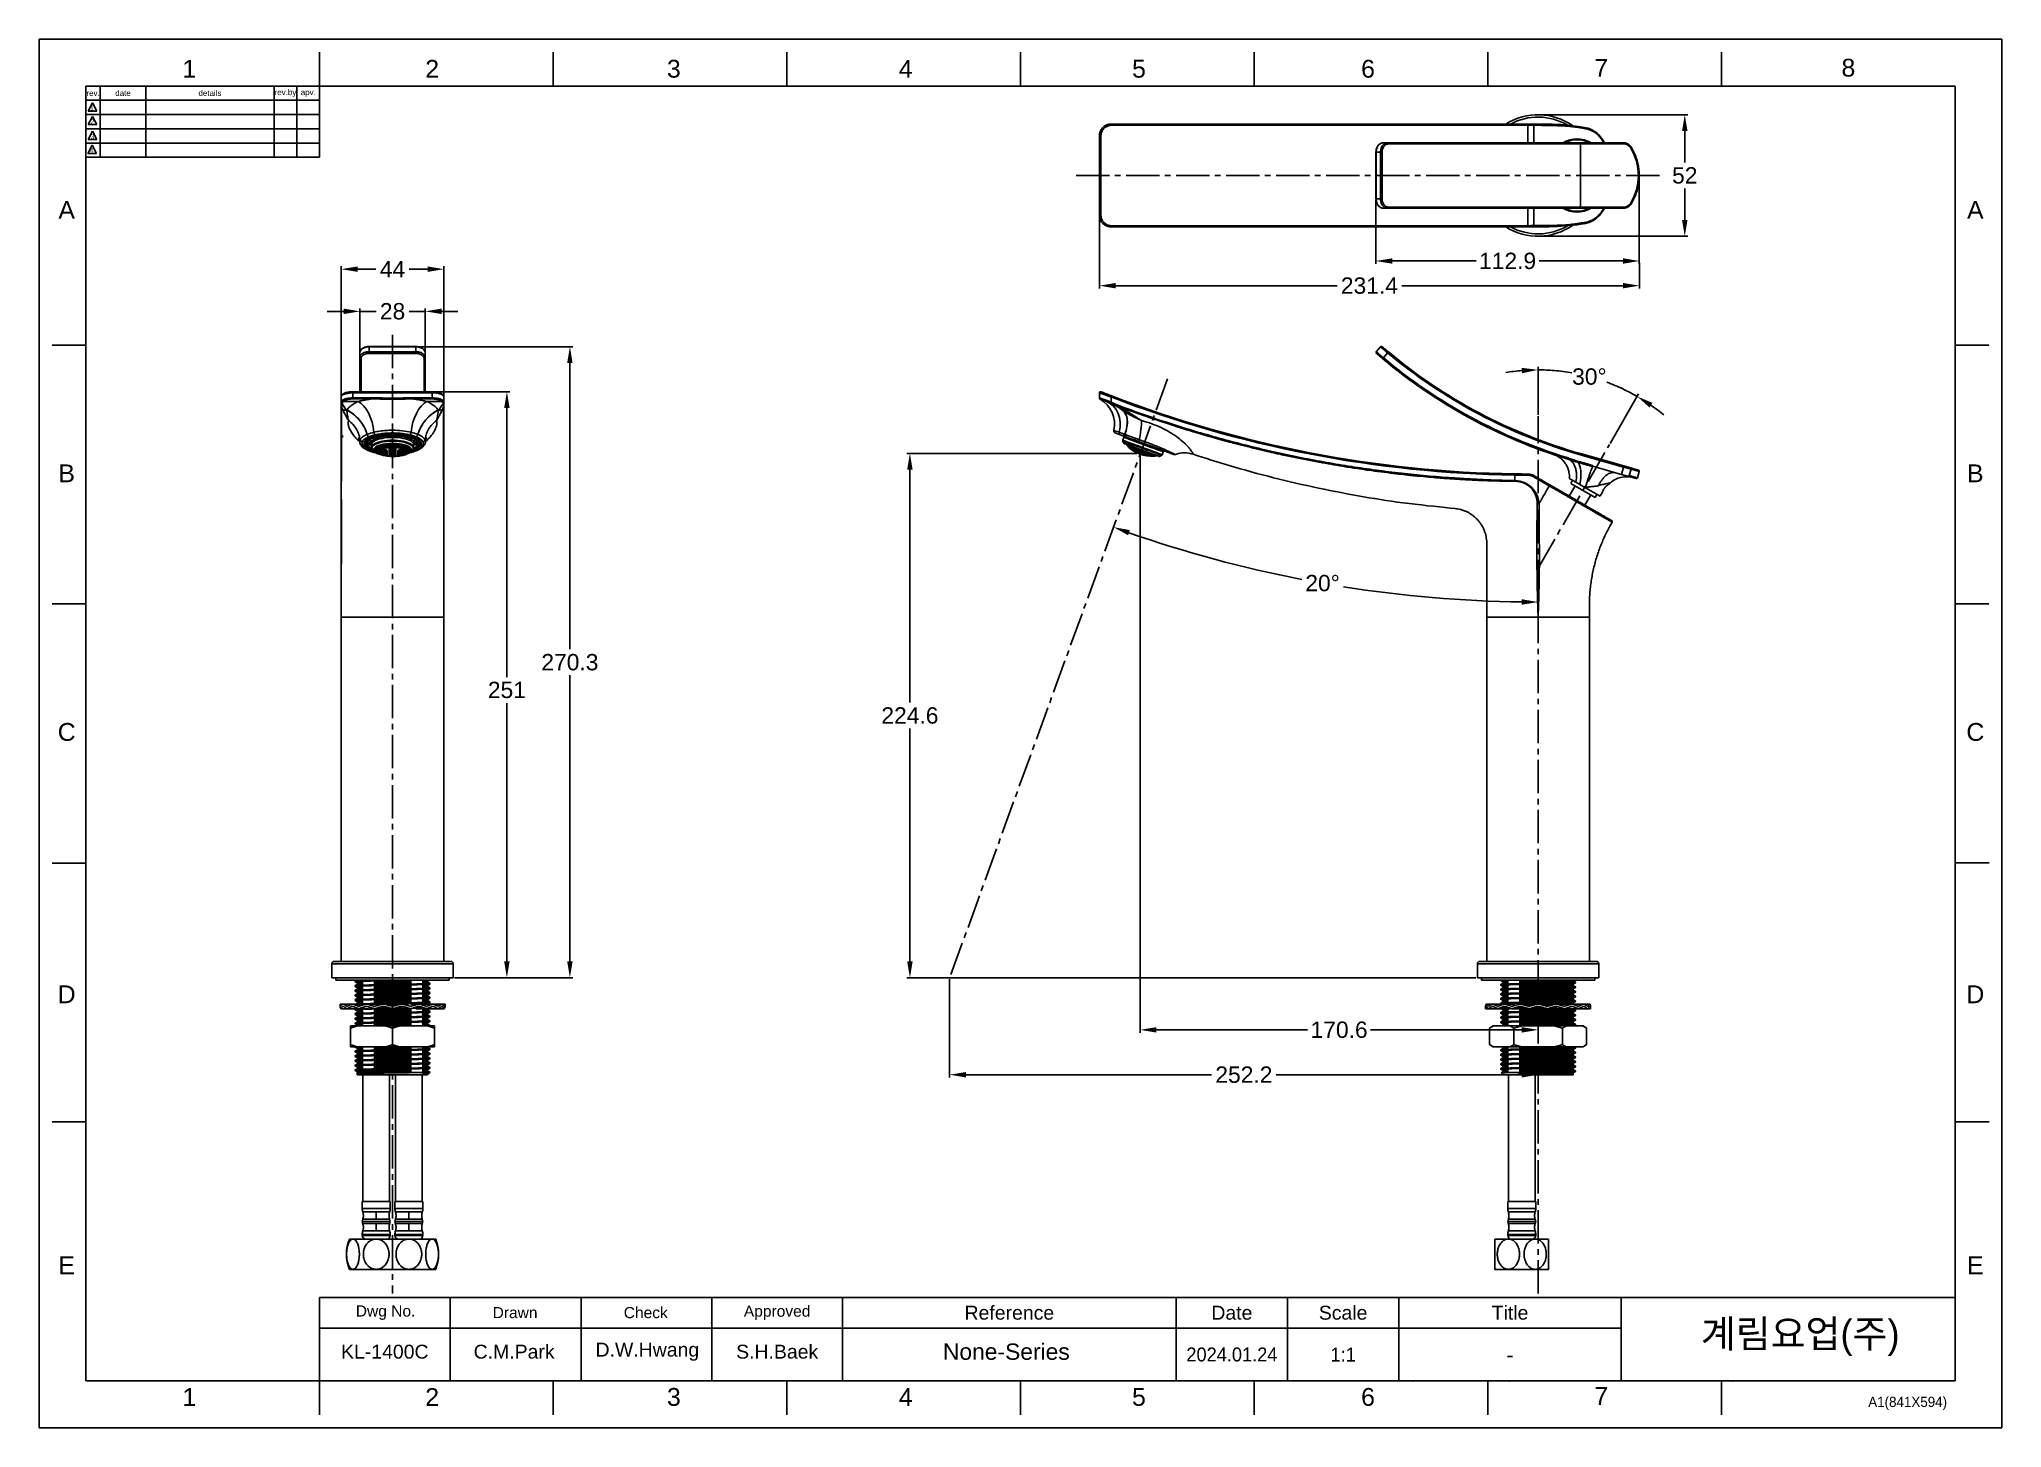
# Model space of a CAD drawing. Header units: millimetres. Extents: x 3724 to 4565, y 1133 to 1727.
import ezdxf

# ---------------------------------------------------------------- set-up
doc = ezdxf.new("R2010")
doc.units = ezdxf.units.MM
doc.linetypes.add('CENTER2', pattern=[28.575, 19.05, -3.175, 3.175, -3.175])
doc.linetypes.add('CENTERX2', pattern=[101.6, 63.5, -12.7, 12.7, -12.7])
for name, color, linetype in [('DIM', 3, 'Continuous'), ('FORM', 7, 'Continuous'), ('TEXT', 2, 'Continuous'), ('중심선', 1, 'CENTER2')]:
    doc.layers.add(name, color=color, linetype=linetype)
doc.styles.add('ROMANS', font='Gulim.ttf')
doc.styles.get("Standard").update_dxf_attribs({"font": 'arial.ttf'})
doc.dimstyles.new('사본 ISO-25', dxfattribs={"dimtxt": 7, "dimasz": 7, "dimexe": 1.25, "dimexo": 0.625, "dimtad": 1, "dimtih": 1, "dimtoh": 1, "dimdec": 1, "dimdsep": 46, "dimtxsty": 'Standard', "dimcen": 2.5, "dimclrd": 3, "dimclre": 3, "dimclrt": 4, "dimadec": 0, "dimazin": 0, "dimtfac": 1, "dimtdec": 1, "dimtmove": 0, "dimatfit": 3, "dimfxl": 1, "dimarcsym": 0})

msp = doc.modelspace()

# ---------------------------------------------------------------- texts
at = {"layer": 'FORM', "char_height": 7.63, "attachment_point": 5}
for s, width, insert in [('1', 50.0595, (3788.54, 1714.75)), ('2', 50.0595, (3892.62, 1714.75)), ('3', 50.0595, (3996.18, 1714.75)), ('4', 50.0595, (4095.53, 1714.75)), ('5', 50.0595, (4195.49, 1714.75)), ('6', 50.0595, (4293.65, 1714.75)), ('7', 50.0595, (4393.6, 1715.2)), ('8', 50.0595, (4499.51, 1715.2)), ('A', 10.0119, (3735.99, 1654.34)), ('A', 10.0119, (4553.91, 1654.34)), ('B', 10.0119, (3735.99, 1541.51)), ('B', 10.0119, (4553.91, 1541.51)), ('C', 10.0119, (3735.99, 1430.69)), ('C', 10.0119, (4553.91, 1430.69)), ('D', 10.0119, (3735.99, 1318.37)), ('D', 10.0119, (4553.91, 1318.37)), ('E', 10.0119, (3735.99, 1202.26)), ('E', 10.0119, (4553.91, 1202.26)), ('1', 50.0595, (3788.54, 1145.86)), ('2', 50.0595, (3892.62, 1145.86)), ('3', 50.0595, (3996.18, 1145.86)), ('4', 50.0595, (4095.53, 1145.86)), ('5', 50.0595, (4195.49, 1145.86)), ('6', 50.0595, (4293.65, 1145.86)), ('7', 50.0595, (4393.6, 1146.31))]:
    msp.add_mtext_dynamic_manual_height_columns(s, width=width, gutter_width=12.51, heights=[0], dxfattribs=dict(at, insert=insert))
at = {"layer": 'TEXT', "style": 'ROMANS'}
msp.add_text('A1(841X594)', height=4.3802, dxfattribs=at).set_placement((4508.03, 1141.61))
at = {"layer": 'TEXT', "attachment_point": 5}
for s, width, gutter_width, insert, char_height in [('rev.', 6.1066, 15.27, (3747.31, 1704.35), 2.443), ('1', 5, 12.5, (3746.81, 1697.97), 2), ('date', 19.5411, 15.27, (3760.13, 1704.35), 2.443), ('details', 54.9593, 15.27, (3797.38, 1704.35), 2.443), ('rev.by', 9.7705, 15.27, (3829.75, 1704.35), 2.443), ('apv.', 9.7705, 15.27, (3839.52, 1704.35), 2.443), ('2', 5, 12.5, (3746.99, 1692.11), 2), ('3', 5, 12.5, (3747.06, 1685.72), 2), ('4', 5, 12.5, (3746.74, 1679.76), 2), ('Dwg No.', 56.019, 29.8, (3872.65, 1182), 4.768), ('Drawn', 56.019, 29.8, (3928.14, 1182), 4.768), ('Check', 56.019, 29.8, (3984.16, 1182), 4.768), ('Approved', 56.019, 29.8, (4040.44, 1181.94), 4.768), ('Reference', 143.0272, 29.8, (4139.96, 1181.94), 5.959), ('Date', 47.6757, 29.8, (4235.32, 1181.94), 5.959), ('Scale', 47.6757, 29.8, (4282.99, 1181.94), 5.959), ('Title', 95.3515, 29.8, (4354.51, 1181.94), 5.959), ('D.W.Hwang', 56.019, 29.8, (3984.83, 1165.26), 5.959), ('None-Series', 56.019, 29.8, (4138.66, 1165.26), 7), ('KL-1400C', 56.019, 29.8, (3872.31, 1165.26), 5.959), ('C.M.Park', 56.019, 29.8, (3927.73, 1165.26), 5.959), ('S.H.Baek', 56.019, 29.8, (4040.46, 1165.26), 5.959)]:
    msp.add_mtext_dynamic_manual_height_columns(s, width=width, gutter_width=gutter_width, heights=[0], dxfattribs=dict(at, insert=insert, char_height=char_height))
at = {"layer": 'TEXT', "linetype": 'CENTERX2', "insert": (4478.88, 1171.2), "char_height": 11.9189, "attachment_point": 5, "style": 'ROMANS'}
msp.add_mtext_dynamic_manual_height_columns('{\\fHYGothic-Medium|b0|i0|c129|p18;계림요업(주)}', width=143.0272, gutter_width=29.8, heights=[0], dxfattribs=at)
at = {"layer": 'TEXT', "attachment_point": 5, "style": 'ROMANS'}
for s, width, insert, char_height in [('2024.01.24', 47.6757, (4235.32, 1164.06), 5.959), ('1:1', 47.6757, (4282.99, 1164.06), 5.959), ('-', 95.3515, (4354.51, 1164.06), 7.15)]:
    msp.add_mtext_dynamic_manual_height_columns(s, width=width, gutter_width=29.8, heights=[0], dxfattribs=dict(at, insert=insert, char_height=char_height))

# ---------------------------------------------------------------- blocks, each defined once
blk = doc.blocks.new('*D16')
at = {"layer": 'Defpoints', "color": 0, "transparency": 16777216}
for p in [(4366.52, 1695.08), (4366.52, 1643.08), (4429.4, 1643.08)]:
    blk.add_point(p, dxfattribs=at)
at = {"layer": 'DIM', "color": 3, "lineweight": -2, "transparency": 16777216}
for p, q in [((4367.15, 1695.08), (4430.65, 1695.08)), ((4429.4, 1688.08), (4429.4, 1674.66)), ((4429.4, 1650.08), (4429.4, 1663.51)), ((4367.15, 1643.08), (4430.65, 1643.08))]:
    blk.add_line(p, q, dxfattribs=at)
at = {"layer": 'DIM', "color": 3, "transparency": 16777216}
for points in [[(4428.23, 1688.08), (4430.57, 1688.08), (4429.4, 1695.08)], [(4428.23, 1650.08), (4430.57, 1650.08), (4429.4, 1643.08)]]:
    blk.add_solid(points, dxfattribs=at)
at = {"layer": 'DIM', "color": 4, "transparency": 16777216, "insert": (4429.4, 1669.08), "char_height": 7, "attachment_point": 5}
blk.add_mtext('52', dxfattribs=at)
blk = doc.blocks.new('*D9')
at = {"layer": 'Defpoints', "color": 0, "transparency": 16777216}
for p in [(4195.26, 1550.06), (4097.34, 1325.44), (4340.54, 1325.44)]:
    blk.add_point(p, dxfattribs=at)
at = {"layer": 'DIM', "color": 3, "lineweight": -2, "transparency": 16777216}
for p, q in [((4194.64, 1550.06), (4096.09, 1550.06)), ((4097.34, 1543.06), (4097.34, 1443.32)), ((4097.34, 1332.44), (4097.34, 1432.18)), ((4339.92, 1325.44), (4096.09, 1325.44))]:
    blk.add_line(p, q, dxfattribs=at)
at = {"layer": 'DIM', "color": 3, "transparency": 16777216}
for points in [[(4096.17, 1543.06), (4098.51, 1543.06), (4097.34, 1550.06)], [(4096.17, 1332.44), (4098.51, 1332.44), (4097.34, 1325.44)]]:
    blk.add_solid(points, dxfattribs=at)
at = {"layer": 'DIM', "color": 4, "transparency": 16777216, "insert": (4097.34, 1437.75), "char_height": 7, "attachment_point": 5}
blk.add_mtext('224.6', dxfattribs=at)
blk = doc.blocks.new('*D10')
at = {"layer": 'Defpoints', "color": 0, "transparency": 16777216}
for p in [(3885.63, 1595.72), (3901.63, 1325.44), (3951.63, 1325.44)]:
    blk.add_point(p, dxfattribs=at)
at = {"layer": 'DIM', "color": 3, "lineweight": -2, "transparency": 16777216}
for p, q in [((3886.25, 1595.72), (3952.88, 1595.72)), ((3951.63, 1588.72), (3951.63, 1466.16)), ((3951.63, 1332.44), (3951.63, 1455)), ((3902.25, 1325.44), (3952.88, 1325.44))]:
    blk.add_line(p, q, dxfattribs=at)
at = {"layer": 'DIM', "color": 3, "transparency": 16777216}
for points in [[(3950.46, 1588.72), (3952.79, 1588.72), (3951.63, 1595.72)], [(3950.46, 1332.44), (3952.79, 1332.44), (3951.63, 1325.44)]]:
    blk.add_solid(points, dxfattribs=at)
at = {"layer": 'DIM', "color": 4, "transparency": 16777216, "insert": (3951.63, 1460.58), "char_height": 7, "attachment_point": 5}
blk.add_mtext('270.3', dxfattribs=at)
blk = doc.blocks.new('*D11')
at = {"layer": 'Defpoints', "color": 0, "transparency": 16777216}
for p in [(3892.63, 1576.48), (3924.63, 1325.44), (3924.87, 1325.44)]:
    blk.add_point(p, dxfattribs=at)
at = {"layer": 'DIM', "color": 3, "lineweight": -2, "transparency": 16777216}
for p, q in [((3893.25, 1576.48), (3925.88, 1576.48)), ((3924.63, 1569.48), (3924.63, 1454.27)), ((3924.63, 1332.44), (3924.63, 1443.12)), ((3924.25, 1325.44), (3923.38, 1325.44))]:
    blk.add_line(p, q, dxfattribs=at)
at = {"layer": 'DIM', "color": 3, "transparency": 16777216}
for points in [[(3923.46, 1569.48), (3925.79, 1569.48), (3924.63, 1576.48)], [(3923.46, 1332.44), (3925.79, 1332.44), (3924.63, 1325.44)]]:
    blk.add_solid(points, dxfattribs=at)
at = {"layer": 'DIM', "color": 4, "transparency": 16777216, "insert": (3924.63, 1448.7), "char_height": 7, "attachment_point": 5}
blk.add_mtext('251', dxfattribs=at)
blk = doc.blocks.new('*D12')
at = {"layer": 'Defpoints', "color": 0, "transparency": 16777216}
for p in [(3889.63, 1610.89), (3861.63, 1593.12), (3889.63, 1593.12)]:
    blk.add_point(p, dxfattribs=at)
at = {"layer": 'DIM', "color": 3, "lineweight": -2, "transparency": 16777216}
for p, q in [((3854.63, 1610.89), (3847.63, 1610.89)), ((3861.63, 1593.75), (3861.63, 1612.14)), ((3861.63, 1610.89), (3868.55, 1610.89)), ((3889.63, 1610.89), (3882.71, 1610.89)), ((3889.63, 1593.75), (3889.63, 1612.14)), ((3896.63, 1610.89), (3903.63, 1610.89))]:
    blk.add_line(p, q, dxfattribs=at)
at = {"layer": 'DIM', "color": 3, "transparency": 16777216}
for points in [[(3854.63, 1612.06), (3854.63, 1609.73), (3861.63, 1610.89)], [(3896.63, 1612.06), (3896.63, 1609.73), (3889.63, 1610.89)]]:
    blk.add_solid(points, dxfattribs=at)
at = {"layer": 'DIM', "color": 4, "transparency": 16777216, "insert": (3875.63, 1610.89), "char_height": 7, "attachment_point": 5}
blk.add_mtext('28', dxfattribs=at)
blk = doc.blocks.new('*D13')
at = {"layer": 'Defpoints', "color": 0, "transparency": 16777216}
for p in [(3897.63, 1628.95), (3853.63, 1574.22), (3897.63, 1574.22)]:
    blk.add_point(p, dxfattribs=at)
at = {"layer": 'DIM', "color": 3, "lineweight": -2, "transparency": 16777216}
for p, q in [((3853.63, 1574.84), (3853.63, 1630.2)), ((3860.63, 1628.95), (3868.49, 1628.95)), ((3890.63, 1628.95), (3882.77, 1628.95)), ((3897.63, 1574.84), (3897.63, 1630.2))]:
    blk.add_line(p, q, dxfattribs=at)
at = {"layer": 'DIM', "color": 3, "transparency": 16777216}
for points in [[(3860.63, 1630.12), (3860.63, 1627.79), (3853.63, 1628.95)], [(3890.63, 1630.12), (3890.63, 1627.79), (3897.63, 1628.95)]]:
    blk.add_solid(points, dxfattribs=at)
at = {"layer": 'DIM', "color": 4, "transparency": 16777216, "insert": (3875.63, 1628.95), "char_height": 7, "attachment_point": 5}
blk.add_mtext('44', dxfattribs=at)
blk = doc.blocks.new('*D14')
at = {"layer": 'Defpoints', "color": 0, "transparency": 16777216}
for p in [(4409.9, 1669.08), (4297.04, 1659.08), (4297.04, 1632.46)]:
    blk.add_point(p, dxfattribs=at)
at = {"layer": 'DIM', "color": 3, "lineweight": -2, "transparency": 16777216}
for p, q in [((4409.9, 1668.46), (4409.9, 1631.21)), ((4297.04, 1658.46), (4297.04, 1631.21)), ((4304.04, 1632.46), (4339.98, 1632.46)), ((4402.9, 1632.46), (4366.96, 1632.46))]:
    blk.add_line(p, q, dxfattribs=at)
at = {"layer": 'DIM', "color": 3, "transparency": 16777216}
for points in [[(4304.04, 1633.62), (4304.04, 1631.29), (4297.04, 1632.46)], [(4402.9, 1633.62), (4402.9, 1631.29), (4409.9, 1632.46)]]:
    blk.add_solid(points, dxfattribs=at)
at = {"layer": 'DIM', "color": 4, "transparency": 16777216, "insert": (4353.47, 1632.46), "char_height": 7, "attachment_point": 5}
blk.add_mtext('112.9', dxfattribs=at)
blk = doc.blocks.new('*U8')
at = {"layer": '중심선', "color": 0, "ltscale": 0.75, "transparency": 16777216}
blk.add_line((-17.95, -31.09), (12.59, 21.8), dxfattribs=at)
blk = doc.blocks.new('*D17')
at = {"layer": 'Defpoints', "color": 0, "transparency": 16777216}
for p in [(4395.58, 1580.7), (4366.54, 1565.97), (4397.08, 1553.79), (4366.54, 1500.91), (4366.54, 1272.72)]:
    blk.add_point(p, dxfattribs=at)
at = {"layer": 'DIM', "color": 3, "lineweight": -2, "transparency": 16777216}
for p, q in [((4366.54, 1566.59), (4366.54, 1587.07)), ((4397.39, 1554.34), (4409.62, 1575.52))]:
    blk.add_line(p, q, dxfattribs=at)
for start, end in [(94.72485, 99.41785), (85.30701, 90), (80.17613, 85.27515), (64.72485, 69.69497), (60, 64.69299), (50.58215, 55.27515)]:
    blk.add_arc((4366.54, 1500.91), 84.91, start, end, dxfattribs=at)
at = {"layer": 'DIM', "color": 3, "transparency": 16777216}
for points in [[(4359.5, 1586.69), (4359.6, 1584.36), (4366.54, 1585.82)], [(4414.29, 1569.71), (4415.54, 1571.68), (4409, 1574.44)]]:
    blk.add_solid(points, dxfattribs=at)
at = {"layer": 'DIM', "color": 4, "transparency": 16777216, "insert": (4388.52, 1582.92), "char_height": 7, "attachment_point": 5}
blk.add_mtext('30°', dxfattribs=at)
blk = doc.blocks.new('*D15')
at = {"layer": 'Defpoints', "color": 0, "transparency": 16777216}
for p in [(4178.56, 1651.86), (4409.94, 1632.23), (4178.56, 1621.88)]:
    blk.add_point(p, dxfattribs=at)
at = {"layer": 'DIM', "color": 3, "lineweight": -2, "transparency": 16777216}
for p, q in [((4178.56, 1651.23), (4178.56, 1620.63)), ((4409.94, 1631.61), (4409.94, 1620.63)), ((4185.56, 1621.88), (4280.4, 1621.88)), ((4402.94, 1621.88), (4308.11, 1621.88))]:
    blk.add_line(p, q, dxfattribs=at)
at = {"layer": 'DIM', "color": 3, "transparency": 16777216}
for points in [[(4185.56, 1623.05), (4185.56, 1620.72), (4178.56, 1621.88)], [(4402.94, 1623.05), (4402.94, 1620.72), (4409.94, 1621.88)]]:
    blk.add_solid(points, dxfattribs=at)
at = {"layer": 'DIM', "color": 4, "transparency": 16777216, "insert": (4294.25, 1621.88), "char_height": 7, "attachment_point": 5}
blk.add_mtext('231.4', dxfattribs=at)
blk = doc.blocks.new('*D18')
at = {"layer": 'Defpoints', "color": 0, "transparency": 16777216}
for p in [(4195.98, 1549.65), (4366.54, 1303.14), (4366.54, 1303.14)]:
    blk.add_point(p, dxfattribs=at)
at = {"layer": 'DIM', "color": 3, "lineweight": -2, "transparency": 16777216}
for p, q in [((4195.98, 1549.02), (4195.98, 1301.89)), ((4366.54, 1303.76), (4366.54, 1304.39)), ((4202.98, 1303.14), (4267.78, 1303.14)), ((4359.54, 1303.14), (4294.74, 1303.14))]:
    blk.add_line(p, q, dxfattribs=at)
at = {"layer": 'DIM', "color": 3, "transparency": 16777216}
for points in [[(4202.98, 1304.3), (4202.98, 1301.97), (4195.98, 1303.14)], [(4359.54, 1304.3), (4359.54, 1301.97), (4366.54, 1303.14)]]:
    blk.add_solid(points, dxfattribs=at)
at = {"layer": 'DIM', "color": 4, "transparency": 16777216, "insert": (4281.26, 1303.14), "char_height": 7, "attachment_point": 5}
blk.add_mtext('170.6', dxfattribs=at)
blk = doc.blocks.new('*D19')
at = {"layer": 'Defpoints', "color": 0, "transparency": 16777216}
for p in [(4114.37, 1325.44), (4366.54, 1283.91), (4366.54, 1283.91)]:
    blk.add_point(p, dxfattribs=at)
at = {"layer": 'DIM', "color": 3, "lineweight": -2, "transparency": 16777216}
for p, q in [((4114.37, 1324.81), (4114.37, 1282.66)), ((4121.37, 1283.91), (4226.62, 1283.91)), ((4359.54, 1283.91), (4254.29, 1283.91)), ((4366.54, 1284.53), (4366.54, 1285.16))]:
    blk.add_line(p, q, dxfattribs=at)
at = {"layer": 'DIM', "color": 3, "transparency": 16777216}
for points in [[(4121.37, 1285.07), (4121.37, 1282.74), (4114.37, 1283.91)], [(4359.54, 1285.07), (4359.54, 1282.74), (4366.54, 1283.91)]]:
    blk.add_solid(points, dxfattribs=at)
at = {"layer": 'DIM', "color": 4, "transparency": 16777216, "insert": (4240.46, 1283.91), "char_height": 7, "attachment_point": 5}
blk.add_mtext('252.2', dxfattribs=at)
blk = doc.blocks.new('*D20')
at = {"layer": 'Defpoints', "color": 0, "transparency": 16777216}
for p in [(4207.75, 1582), (4366.54, 1565.97), (4243.88, 1500.7), (4114.37, 1325.44), (4366.54, 1190.16)]:
    blk.add_point(p, dxfattribs=at)
at = {"layer": 'DIM', "color": 3, "lineweight": -2, "transparency": 16777216}
for start, end in [(250.75402, 259.02218), (260.97489, 269.24598)]:
    blk.add_arc((4366.54, 2018.27), 531.92, start, end, dxfattribs=at)
at = {"layer": 'DIM', "color": 3, "transparency": 16777216}
for points in [[(4190.82, 1514.99), (4191.6, 1517.19), (4184.62, 1518.44)], [(4359.55, 1487.57), (4359.54, 1485.24), (4366.54, 1486.36)]]:
    blk.add_solid(points, dxfattribs=at)
at = {"layer": 'DIM', "color": 4, "transparency": 16777216, "insert": (4274.18, 1494.44), "char_height": 7, "attachment_point": 5}
blk.add_mtext('20°', dxfattribs=at)

# ---------------------------------------------------------------- dimensions: what is measured, and where the dimension line sits
at = {"layer": 'DIM'}
for base, p1, p2, angle, picture, middle in [((4429.4, 1643.08), (4366.52, 1695.08), (4366.52, 1643.08), 90, '*D16', (4429.4, 1669.08)), ((4178.56, 1621.88), (4409.94, 1632.23), (4178.56, 1651.86), 180, '*D15', (4294.25, 1621.88)), ((3924.63, 1325.44), (3892.63, 1576.48), (3924.87, 1325.44), 90, '*D11', (3924.63, 1448.7)), ((4097.34, 1325.44, 0), (4195.26, 1550.06, 0), (4340.54, 1325.44, 0), 90, '*D9', (4097.34, 1437.75, 0)), ((4366.54, 1303.14), (4195.98, 1549.65), (4366.54, 1303.14), 180, '*D18', (4281.26, 1303.14))]:
    dim = msp.add_linear_dim(base=base, p1=p1, p2=p2, angle=angle, dimstyle='사본 ISO-25', override={"dimgap": 2, "dimtad": 0}, dxfattribs=at)
    dim.commit()
    dim.dimension.update_dxf_attribs({"geometry": picture, "text_midpoint": middle, "dimtype": 160})
for base, p1, p2, angle, picture, middle in [((4297.04, 1632.46), (4409.9, 1669.08), (4297.04, 1659.08), 180, '*D14', (4353.47, 1632.46)), ((3951.63, 1325.44), (3885.63, 1595.72), (3901.63, 1325.44), 90, '*D10', (3951.63, 1460.58)), ((4366.54, 1283.91), (4114.37, 1325.44), (4366.54, 1283.91), 180, '*D19', (4240.46, 1283.91))]:
    dim = msp.add_linear_dim(base=base, p1=p1, p2=p2, angle=angle, dimstyle='사본 ISO-25', override={"dimgap": 2, "dimtad": 0}, dxfattribs=at)
    dim.commit()
    dim.dimension.update_dxf_attribs({"geometry": picture, "text_midpoint": middle})
dim = msp.add_linear_dim(base=(3897.63, 1628.95), p1=(3853.63, 1574.22), p2=(3897.63, 1574.22), dimstyle='사본 ISO-25', override={"dimgap": 2, "dimtad": 0}, dxfattribs=at)
dim.commit()
dim.dimension.update_dxf_attribs({"geometry": '*D13', "text_midpoint": (3875.63, 1628.95)})
dim = msp.add_linear_dim(base=(3889.63, 1610.89), p1=(3861.63, 1593.12), p2=(3889.63, 1593.12), dimstyle='사본 ISO-25', override={"dimgap": 2, "dimtad": 0}, dxfattribs=at)
dim.commit()
dim.dimension.update_dxf_attribs({"geometry": '*D12', "text_midpoint": (3875.63, 1610.89), "dimtype": 160})
for base, line1, line2, override, picture, middle in [((4243.88, 1500.7), ((4207.75, 1582), (4114.37, 1325.44)), ((4366.54, 1190.16), (4366.54, 1565.97)), {"dimgap": 2, "dimtad": 0}, '*D20', (4274.18, 1494.44)), ((4395.58, 1580.7), ((4366.54, 1272.72), (4366.54, 1565.97)), ((4366.54, 1500.91), (4397.08, 1553.79)), {"dimtad": 0}, '*D17', (4388.52, 1582.92))]:
    dim = msp.add_angular_dim_2l(base=base, line1=line1, line2=line2, dimstyle='사본 ISO-25', override=override, dxfattribs=at)
    dim.commit()
    dim.dimension.update_dxf_attribs({"geometry": picture, "text_midpoint": middle})

# ---------------------------------------------------------------- linework, layer by layer
for p, q in [((3844.4, 1676.87), (3844.4, 1707.4)), ((4356.56, 1691.08), (4183.52, 1691.08)), ((4356.57, 1690.58), (4183.7, 1690.58)), ((4362.2, 1690.58), (4356.57, 1690.58)), ((4362.2, 1690.58), (4362.2, 1683.08)), ((4364.68, 1690.57), (4364.68, 1683.08)), ((4178.52, 1652.08), (4178.52, 1686.08)), ((4179.21, 1686.08), (4179.21, 1652.08)), ((4302.04, 1683.08), (4300.2, 1683.08)), ((4384.57, 1683.08), (4302.04, 1683.08)), ((4384.71, 1682.58), (4302.36, 1682.58)), ((4382.57, 1684.58), (4383.12, 1684.58)), ((4403.14, 1683.08), (4384.57, 1683.08)), ((4403.27, 1682.58), (4384.71, 1682.58)), ((4384.71, 1682.58), (4384.71, 1655.58)), ((4297.04, 1659.08), (4297.04, 1679.08)), ((4297.09, 1679.08), (4297.05, 1679.08)), ((4297.16, 1679.08), (4297.16, 1659.08)), ((4298.99, 1679.08), (4297.16, 1679.08)), ((4299.6, 1679.08), (4298.93, 1679.08)), ((4298.99, 1659.08), (4298.99, 1679.08)), ((4299.7, 1679.08), (4299.7, 1659.08)), ((4297.05, 1659.08), (4297.09, 1659.08)), ((4297.16, 1659.08), (4298.99, 1659.08)), ((4298.93, 1659.08), (4299.6, 1659.08)), ((4300.2, 1655.08), (4302.04, 1655.08)), ((4302.04, 1655.08), (4384.57, 1655.08)), ((4302.36, 1655.58), (4384.71, 1655.58)), ((4362.2, 1655.08), (4362.2, 1647.58)), ((4364.68, 1655.08), (4364.68, 1647.59)), ((4382.57, 1653.58), (4383.12, 1653.58)), ((4384.57, 1655.08), (4403.14, 1655.08)), ((4384.71, 1655.58), (4403.27, 1655.58)), ((4183.52, 1647.08), (4356.56, 1647.08)), ((4183.7, 1647.58), (4356.57, 1647.58)), ((4356.57, 1647.58), (4362.2, 1647.58)), ((4382.15, 1648.3), (4382.15, 1648.3))]:
    msp.add_line(p, q)
at = {"extrusion": (0, 1, 0)}
for p, q in [((3861.63, 1591.01), (3861.63, 1593.12)), ((3861.63, 1591.01), (3861.63, 1576.48)), ((3862.13, 1590.63), (3862.13, 1576.48)), ((3865.63, 1595.89), (3885.63, 1595.89)), ((3865.63, 1595.77), (3865.63, 1595.39)), ((3865.63, 1593.6), (3865.63, 1595.72)), ((3865.63, 1595.72), (3885.63, 1595.72)), ((3865.63, 1593.6), (3865.63, 1593.65)), ((3885.63, 1593.6), (3865.63, 1593.6)), ((3865.63, 1592.9), (3885.63, 1592.9)), ((3885.63, 1595.72), (3885.63, 1593.6)), ((3885.63, 1595.39), (3885.63, 1595.01)), ((3885.63, 1592.9), (3885.63, 1592.95)), ((3889.13, 1576.48), (3889.13, 1590.63)), ((3889.63, 1593.12), (3889.63, 1591.01)), ((3889.63, 1576.48), (3889.63, 1591.01)), ((4299.01, 1595.72), (4297.18, 1593.6)), ((4300.22, 1591.01), (4299.9, 1590.63)), ((4302.06, 1593.12), (4300.22, 1591.01)), ((4302.38, 1593.51), (4302.06, 1593.12)), ((3853.63, 1574.22), (3853.63, 1572.01)), ((3892.63, 1576.48), (3858.63, 1576.48)), ((3858.63, 1575.98), (3892.63, 1575.98)), ((3858.63, 1573.83), (3858.63, 1575.98)), ((3866.86, 1573.83), (3858.63, 1573.83)), ((3858.63, 1573.83), (3858.63, 1573.36)), ((3858.63, 1573.36), (3866.86, 1573.36)), ((3866.86, 1573.36), (3866.86, 1573.83)), ((3892.63, 1573.83), (3884.4, 1573.83)), ((3884.4, 1573.83), (3884.4, 1573.36)), ((3884.4, 1573.36), (3892.63, 1573.36)), ((3892.63, 1575.98), (3892.63, 1573.83)), ((3892.63, 1573.36), (3892.63, 1573.83)), ((3897.63, 1572.01), (3897.63, 1574.22)), ((4178.54, 1575.98), (4178.54, 1573.83)), ((4183.54, 1572.01), (4183.54, 1574.22)), ((3860.97, 1572.29), (3854.49, 1572.29)), ((3855.95, 1568.62), (3855.92, 1568.66)), ((3855.92, 1568.66), (3856, 1568.66)), ((3861.63, 1572.44), (3861.63, 1572.44)), ((3862.13, 1572.55), (3862.13, 1572.55)), ((3889.13, 1572.55), (3889.13, 1572.55)), ((3889.63, 1572.44), (3889.63, 1572.44)), ((3896.76, 1572.29), (3890.28, 1572.29)), ((3895.26, 1568.66), (3895.34, 1568.66)), ((3895.34, 1568.66), (3895.31, 1568.62)), ((4188.28, 1568.66), (4188.33, 1568.62)), ((3854.13, 1557.68), (3854.13, 1556.92)), ((3864.43, 1559.24), (3864.43, 1559.24)), ((3864.73, 1558.37), (3864.73, 1558.37)), ((3866.2, 1556.25), (3866.2, 1554.84)), ((3866.25, 1556.28), (3866.25, 1554.85)), ((3866.92, 1556.56), (3867.92, 1556.22)), ((3866.94, 1556.56), (3867.94, 1556.22)), ((3867.83, 1556.57), (3867.33, 1556.74)), ((3867.87, 1556.63), (3867.37, 1556.8)), ((3867.87, 1556.98), (3867.87, 1556.63)), ((3867.94, 1557), (3867.94, 1556.63)), ((3868.45, 1557.13), (3868.95, 1556.96)), ((3868.47, 1557.13), (3868.96, 1556.96)), ((3869.99, 1556.92), (3868.99, 1557.27)), ((3870.02, 1556.98), (3869.03, 1557.32)), ((3870.02, 1557.55), (3870.02, 1556.98)), ((3870.09, 1557.56), (3870.09, 1556.98)), ((3874.09, 1558.04), (3874.09, 1557.55)), ((3874.13, 1558.03), (3874.13, 1557.57)), ((3874.18, 1557.52), (3874.18, 1558.01)), ((3874.83, 1558.04), (3874.83, 1557.79)), ((3874.88, 1557.84), (3874.88, 1558.06)), ((3874.93, 1558.07), (3874.93, 1557.82)), ((3875.63, 1558.79), (3875.63, 1558.51)), ((3876.32, 1558.07), (3876.32, 1557.82)), ((3876.38, 1558.06), (3876.38, 1557.84)), ((3876.43, 1557.79), (3876.43, 1558.04)), ((3877.08, 1558.01), (3877.08, 1557.52)), ((3877.13, 1557.57), (3877.13, 1558.03)), ((3877.17, 1558.04), (3877.17, 1557.55)), ((3881.17, 1557.56), (3881.17, 1556.98)), ((3881.23, 1556.98), (3881.23, 1557.55)), ((3882.22, 1557.32), (3881.23, 1556.98)), ((3882.27, 1557.27), (3881.27, 1556.92)), ((3882.29, 1556.96), (3882.79, 1557.13)), ((3882.31, 1556.96), (3882.81, 1557.13)), ((3883.32, 1557), (3883.32, 1556.63)), ((3883.32, 1556.22), (3884.32, 1556.56)), ((3883.33, 1556.22), (3884.33, 1556.56)), ((3883.39, 1556.63), (3883.39, 1556.98)), ((3883.88, 1556.8), (3883.39, 1556.63)), ((3883.92, 1556.74), (3883.42, 1556.57)), ((3885, 1556.28), (3885, 1554.85)), ((3885.05, 1554.84), (3885.05, 1556.25)), ((3886.83, 1559.24), (3886.83, 1559.24)), ((4187.47, 1558.01), (4189.69, 1557.2)), ((4189.04, 1556.9), (4188.6, 1555.69)), ((3863.63, 1555.15), (3863.63, 1555.08)), ((3864.65, 1554.54), (3864.65, 1554.08)), ((3865.4, 1554.55), (3864.7, 1554.55)), ((3864.7, 1554.07), (3864.7, 1554.55)), ((3864.7, 1554.55), (3865.4, 1554.55)), ((3865.4, 1554.07), (3864.7, 1554.07)), ((3864.7, 1554), (3865.4, 1554)), ((3864.93, 1552.83), (3864.77, 1552.97)), ((3864.79, 1554.84), (3864.79, 1554.96)), ((3866.2, 1554.84), (3864.79, 1554.84)), ((3864.79, 1554.78), (3866.2, 1554.78)), ((3866.2, 1553.78), (3864.79, 1553.78)), ((3864.79, 1553.78), (3866.2, 1553.78)), ((3865.4, 1554.55), (3865.4, 1554.07)), ((3865.43, 1554.55), (3865.43, 1554.33)), ((3866.63, 1553.81), (3866.63, 1552.59)), ((3868.1, 1550.52), (3867.39, 1551.15)), ((3867.7, 1551.56), (3867.7, 1551.78)), ((3867.76, 1551.44), (3867.76, 1551.45)), ((3867.91, 1551.2), (3867.91, 1551.21)), ((3868.08, 1552.47), (3868.08, 1551.95)), ((3868.08, 1551.87), (3868.08, 1551.46)), ((3868.08, 1551.4), (3868.08, 1551.12)), ((3868.39, 1550.76), (3868.39, 1550.9)), ((3868.77, 1552.88), (3868.77, 1552.2)), ((3868.77, 1552.1), (3868.77, 1551.56)), ((3868.77, 1551.48), (3868.77, 1551.07)), ((3868.77, 1551.01), (3868.77, 1550.73)), ((3868.77, 1550.69), (3868.77, 1550.54)), ((3868.98, 1550.4), (3868.98, 1550.4)), ((3869.28, 1553.22), (3869.28, 1553.2)), ((3869.28, 1553.06), (3869.28, 1552.32)), ((3869.28, 1552.21), (3869.28, 1551.61)), ((3869.28, 1551.51), (3869.28, 1551.04)), ((3869.28, 1550.97), (3869.28, 1550.62)), ((3869.28, 1550.57), (3869.28, 1550.35)), ((3869.28, 1550.33), (3869.28, 1550.24)), ((3869.97, 1553.49), (3869.97, 1552.87)), ((3869.97, 1552.74), (3869.97, 1552.01)), ((3869.97, 1551.9), (3869.97, 1551.3)), ((3869.97, 1551.21), (3869.97, 1550.73)), ((3869.97, 1550.66), (3869.97, 1550.31)), ((3869.97, 1550.26), (3869.97, 1550.04)), ((3869.97, 1550.01), (3869.97, 1549.92)), ((3870.48, 1553.65), (3870.48, 1553.15)), ((3870.48, 1553), (3870.48, 1552.21)), ((3870.48, 1552.09), (3870.48, 1551.43)), ((3870.48, 1551.33), (3870.48, 1550.8)), ((3870.48, 1550.72), (3870.48, 1550.31)), ((3870.48, 1550.25), (3870.48, 1549.96)), ((3870.48, 1549.92), (3870.48, 1549.75)), ((3870.48, 1549.74), (3870.48, 1549.71)), ((3871.17, 1553.83), (3871.17, 1552.9)), ((3871.17, 1552.75), (3871.17, 1551.97)), ((3871.17, 1551.85), (3871.17, 1551.19)), ((3871.17, 1551.09), (3871.17, 1550.56)), ((3871.17, 1550.48), (3871.17, 1550.07)), ((3871.17, 1550.01), (3871.17, 1549.72)), ((3871.17, 1549.68), (3871.17, 1549.51)), ((3871.17, 1549.49), (3871.17, 1549.45)), ((3871.68, 1553.94), (3871.68, 1553.26)), ((3871.68, 1553.1), (3871.68, 1552.26)), ((3871.68, 1552.12), (3871.68, 1551.41)), ((3871.68, 1551.3), (3871.68, 1550.71)), ((3871.68, 1550.62), (3871.68, 1550.15)), ((3871.68, 1550.08), (3871.68, 1549.73)), ((3871.68, 1549.68), (3871.68, 1549.44)), ((3871.68, 1549.41), (3871.68, 1549.3)), ((3872.37, 1554.06), (3872.37, 1553.07)), ((3872.37, 1552.92), (3872.37, 1552.07)), ((3872.37, 1551.94), (3872.37, 1551.23)), ((3872.37, 1551.12), (3872.37, 1550.54)), ((3872.37, 1550.44), (3872.37, 1549.98)), ((3872.37, 1549.91), (3872.37, 1549.55)), ((3872.37, 1549.5), (3872.37, 1549.27)), ((3872.37, 1549.24), (3872.37, 1549.12)), ((3872.88, 1554.13), (3872.88, 1553.52)), ((3872.88, 1553.35), (3872.88, 1552.44)), ((3872.88, 1551.4), (3872.88, 1550.76)), ((3872.88, 1550.66), (3872.88, 1550.14)), ((3872.88, 1550.06), (3872.88, 1549.64)), ((3872.88, 1549.58), (3872.88, 1549.29)), ((3872.88, 1549.25), (3872.88, 1549.07)), ((3873.57, 1554.2), (3873.57, 1553.39)), ((3873.57, 1553.23), (3873.57, 1552.32)), ((3874.08, 1554.24), (3874.08, 1553.93)), ((3874.08, 1553.74), (3874.08, 1552.77)), ((3874.33, 1554.26), (3874.33, 1553.9)), ((3874.33, 1553.89), (3874.77, 1553.89)), ((3874.33, 1553.72), (3874.33, 1552.85)), ((3876.93, 1553.6), (3874.33, 1553.6)), ((3874.33, 1553.58), (3876.93, 1553.58)), ((3874.77, 1553.53), (3874.33, 1553.53)), ((3874.33, 1553.51), (3874.77, 1553.51)), ((3874.77, 1553.3), (3874.33, 1553.3)), ((3874.33, 1553.25), (3874.77, 1553.25)), ((3874.77, 1552.9), (3874.33, 1552.9)), ((3874.33, 1552.83), (3874.77, 1552.83)), ((3874.77, 1552.36), (3874.33, 1552.36)), ((3874.33, 1552.27), (3874.77, 1552.27)), ((3874.77, 1551.65), (3874.33, 1551.65)), ((3874.33, 1551.54), (3874.77, 1551.54)), ((3874.77, 1550.79), (3874.33, 1550.79)), ((3874.33, 1550.31), (3876.93, 1550.31)), ((3874.33, 1550.27), (3876.93, 1550.27)), ((3874.33, 1549.97), (3874.77, 1549.97)), ((3874.33, 1549.56), (3874.77, 1549.56)), ((3874.33, 1549.49), (3874.77, 1549.49)), ((3874.77, 1554.28), (3874.77, 1553.89)), ((3875.12, 1554.1), (3874.77, 1553.89)), ((3874.77, 1553.58), (3874.77, 1553.53)), ((3874.77, 1553.51), (3874.77, 1553.3)), ((3874.77, 1553.25), (3874.77, 1552.9)), ((3874.77, 1552.83), (3874.77, 1552.36)), ((3874.77, 1552.26), (3874.77, 1551.65)), ((3874.77, 1551.54), (3874.77, 1550.79)), ((3874.77, 1549.97), (3875.12, 1549.76)), ((3874.77, 1549.97), (3874.77, 1549.56)), ((3875.12, 1549.76), (3874.77, 1549.56)), ((3874.77, 1549.49), (3875.12, 1549.28)), ((3874.81, 1554.28), (3875.12, 1554.1)), ((3874.94, 1553.86), (3875.28, 1554.06)), ((3875.28, 1553.65), (3874.94, 1553.86)), ((3874.94, 1550.01), (3875.28, 1550.21)), ((3875.28, 1549.8), (3874.94, 1550.01)), ((3874.94, 1549.52), (3875.28, 1549.73)), ((3875.28, 1549.32), (3874.94, 1549.52)), ((3874.96, 1549.19), (3874.96, 1549.38)), ((3875.12, 1549.28), (3874.96, 1549.19)), ((3875.28, 1554.13), (3875.03, 1554.28)), ((3875.17, 1549.18), (3875.28, 1549.25)), ((3875.28, 1554.29), (3875.28, 1554.13)), ((3875.97, 1554.13), (3875.28, 1554.13)), ((3875.28, 1554.06), (3875.97, 1554.06)), ((3875.28, 1554.06), (3875.28, 1553.65)), ((3875.97, 1553.65), (3875.28, 1553.65)), ((3875.28, 1553.58), (3875.97, 1553.58)), ((3875.28, 1553.58), (3875.28, 1553.44)), ((3875.97, 1553.44), (3875.28, 1553.44)), ((3875.28, 1553.4), (3875.97, 1553.4)), ((3875.28, 1553.4), (3875.28, 1553.12)), ((3875.97, 1553.12), (3875.28, 1553.12)), ((3875.28, 1552.57), (3875.97, 1552.57)), ((3875.28, 1552.57), (3875.28, 1552.03)), ((3875.97, 1552.03), (3875.28, 1552.03)), ((3875.28, 1551.92), (3875.97, 1551.92)), ((3875.28, 1551.92), (3875.28, 1551.24)), ((3875.97, 1551.24), (3875.28, 1551.24)), ((3875.28, 1550.21), (3875.97, 1550.21)), ((3875.28, 1550.21), (3875.28, 1549.8)), ((3875.97, 1549.8), (3875.28, 1549.8)), ((3875.28, 1549.73), (3875.97, 1549.73)), ((3875.28, 1549.73), (3875.28, 1549.32)), ((3875.97, 1549.32), (3875.28, 1549.32)), ((3875.28, 1549.25), (3875.97, 1549.25)), ((3875.97, 1554.29), (3875.97, 1554.13)), ((3876.23, 1554.28), (3875.97, 1554.13)), ((3875.97, 1554.06), (3876.32, 1553.86)), ((3875.97, 1554.06), (3875.97, 1553.65)), ((3876.32, 1553.86), (3875.97, 1553.65)), ((3875.97, 1553.58), (3875.97, 1553.44)), ((3875.97, 1553.4), (3875.97, 1553.12)), ((3875.97, 1552.57), (3875.97, 1552.03)), ((3875.97, 1551.92), (3875.97, 1551.24)), ((3875.97, 1550.21), (3876.32, 1550.01)), ((3875.97, 1550.21), (3875.97, 1549.8)), ((3876.32, 1550.01), (3875.97, 1549.8)), ((3875.97, 1549.73), (3876.32, 1549.52)), ((3875.97, 1549.73), (3875.97, 1549.32)), ((3876.32, 1549.52), (3875.97, 1549.32)), ((3875.97, 1549.25), (3876.08, 1549.18)), ((3876.14, 1554.1), (3876.44, 1554.28)), ((3876.48, 1553.89), (3876.14, 1554.1)), ((3876.14, 1549.76), (3876.48, 1549.97)), ((3876.48, 1549.56), (3876.14, 1549.76)), ((3876.14, 1549.28), (3876.48, 1549.49)), ((3876.29, 1549.19), (3876.14, 1549.28)), ((3876.29, 1549.38), (3876.29, 1549.19)), ((3876.48, 1554.28), (3876.48, 1553.89)), ((3876.93, 1553.89), (3876.48, 1553.89)), ((3876.48, 1553.58), (3876.48, 1553.53)), ((3876.93, 1553.53), (3876.48, 1553.53)), ((3876.48, 1553.51), (3876.93, 1553.51)), ((3876.48, 1553.51), (3876.48, 1553.3)), ((3876.93, 1553.3), (3876.48, 1553.3)), ((3876.48, 1553.25), (3876.93, 1553.25)), ((3876.48, 1553.25), (3876.48, 1552.9)), ((3876.93, 1552.9), (3876.48, 1552.9)), ((3876.48, 1552.83), (3876.93, 1552.83)), ((3876.48, 1552.83), (3876.48, 1552.36)), ((3876.93, 1552.36), (3876.48, 1552.36)), ((3876.48, 1552.27), (3876.93, 1552.27)), ((3876.48, 1552.26), (3876.48, 1551.65)), ((3876.93, 1551.65), (3876.48, 1551.65)), ((3876.48, 1551.54), (3876.93, 1551.54)), ((3876.48, 1551.54), (3876.48, 1550.79)), ((3876.93, 1550.79), (3876.48, 1550.79)), ((3876.93, 1549.97), (3876.48, 1549.97)), ((3876.48, 1549.97), (3876.48, 1549.56)), ((3876.93, 1549.56), (3876.48, 1549.56)), ((3876.93, 1549.49), (3876.48, 1549.49)), ((3876.93, 1554.26), (3876.93, 1553.9)), ((3876.93, 1553.72), (3876.93, 1552.85)), ((3877.17, 1554.24), (3877.17, 1553.93)), ((3877.17, 1553.74), (3877.17, 1552.77)), ((3877.68, 1554.2), (3877.68, 1553.39)), ((3877.68, 1553.23), (3877.68, 1552.32)), ((3878.37, 1554.13), (3878.37, 1553.52)), ((3878.37, 1553.35), (3878.37, 1552.44)), ((3878.37, 1551.4), (3878.37, 1550.76)), ((3878.37, 1550.66), (3878.37, 1550.14)), ((3878.37, 1550.06), (3878.37, 1549.64)), ((3878.37, 1549.58), (3878.37, 1549.29)), ((3878.37, 1549.25), (3878.37, 1549.07)), ((3878.88, 1554.06), (3878.88, 1553.07)), ((3878.88, 1552.92), (3878.88, 1552.07)), ((3878.88, 1551.94), (3878.88, 1551.23)), ((3878.88, 1551.12), (3878.88, 1550.54)), ((3878.88, 1550.44), (3878.88, 1549.98)), ((3878.88, 1549.91), (3878.88, 1549.55)), ((3878.88, 1549.5), (3878.88, 1549.27)), ((3878.88, 1549.24), (3878.88, 1549.12)), ((3879.57, 1553.94), (3879.57, 1553.26)), ((3879.57, 1553.1), (3879.57, 1552.26)), ((3879.57, 1552.12), (3879.57, 1551.41)), ((3879.57, 1551.3), (3879.57, 1550.71)), ((3879.57, 1550.62), (3879.57, 1550.15)), ((3879.57, 1550.08), (3879.57, 1549.73)), ((3879.57, 1549.68), (3879.57, 1549.44)), ((3879.57, 1549.41), (3879.57, 1549.3)), ((3880.08, 1553.83), (3880.08, 1552.9)), ((3880.08, 1552.75), (3880.08, 1551.97)), ((3880.08, 1551.85), (3880.08, 1551.19)), ((3880.08, 1551.09), (3880.08, 1550.56)), ((3880.08, 1550.48), (3880.08, 1550.07)), ((3880.08, 1550.01), (3880.08, 1549.72)), ((3880.08, 1549.68), (3880.08, 1549.51)), ((3880.08, 1549.49), (3880.08, 1549.45)), ((3880.77, 1553.65), (3880.77, 1553.15)), ((3880.77, 1553), (3880.77, 1552.21)), ((3880.77, 1552.09), (3880.77, 1551.43)), ((3880.77, 1551.33), (3880.77, 1550.8)), ((3880.77, 1550.72), (3880.77, 1550.31)), ((3880.77, 1550.25), (3880.77, 1549.96)), ((3880.77, 1549.92), (3880.77, 1549.75)), ((3880.77, 1549.74), (3880.77, 1549.71)), ((3881.28, 1553.49), (3881.28, 1552.87)), ((3881.28, 1552.74), (3881.28, 1552.01)), ((3881.28, 1551.9), (3881.28, 1551.3)), ((3881.28, 1551.21), (3881.28, 1550.73)), ((3881.28, 1550.66), (3881.28, 1550.31)), ((3881.28, 1550.26), (3881.28, 1550.04)), ((3881.28, 1550.01), (3881.28, 1549.92)), ((3881.97, 1553.22), (3881.97, 1553.2)), ((3881.97, 1553.06), (3881.97, 1552.32)), ((3881.97, 1552.21), (3881.97, 1551.61)), ((3881.97, 1551.51), (3881.97, 1551.04)), ((3881.97, 1550.97), (3881.97, 1550.62)), ((3881.97, 1550.57), (3881.97, 1550.35)), ((3881.97, 1550.33), (3881.97, 1550.24)), ((3882.28, 1550.4), (3882.28, 1550.4)), ((3882.48, 1552.88), (3882.48, 1552.2)), ((3882.48, 1552.1), (3882.48, 1551.56)), ((3882.48, 1551.48), (3882.48, 1551.07)), ((3882.48, 1551.01), (3882.48, 1550.73)), ((3882.48, 1550.69), (3882.48, 1550.54)), ((3882.87, 1550.9), (3882.87, 1550.76)), ((3883.15, 1550.52), (3883.87, 1551.15)), ((3883.17, 1552.47), (3883.17, 1551.95)), ((3883.17, 1551.87), (3883.17, 1551.46)), ((3883.17, 1551.4), (3883.17, 1551.12)), ((3883.34, 1551.21), (3883.34, 1551.2)), ((3883.5, 1551.45), (3883.5, 1551.44)), ((3883.55, 1551.78), (3883.55, 1551.56)), ((3884.63, 1553.81), (3884.63, 1552.59)), ((3886.47, 1554.84), (3885.05, 1554.84)), ((3885.05, 1554.78), (3886.47, 1554.78)), ((3886.47, 1553.78), (3885.05, 1553.78)), ((3885.05, 1553.78), (3886.47, 1553.78)), ((3885.83, 1554.55), (3885.83, 1554.33)), ((3886.56, 1554.55), (3885.85, 1554.55)), ((3885.85, 1554.07), (3885.85, 1554.55)), ((3885.85, 1554.55), (3886.56, 1554.55)), ((3886.56, 1554.07), (3885.85, 1554.07)), ((3885.85, 1554), (3886.56, 1554)), ((3886.47, 1554.96), (3886.47, 1554.84)), ((3886.56, 1554.55), (3886.56, 1554.07)), ((3886.61, 1554.54), (3886.61, 1554.08)), ((3886.64, 1553.1), (3886.79, 1553.24)), ((3887.63, 1554.8), (3887.63, 1554.75)), ((4189.07, 1554.32), (4188.61, 1555.31)), ((4190.08, 1553.93), (4190.06, 1553.86)), ((4190.74, 1553.69), (4190.66, 1553.47)), ((4191.05, 1552.79), (4191.05, 1552.79)), ((4191.13, 1553.02), (4191.15, 1553.07)), ((4191.22, 1552.96), (4191.13, 1552.71)), ((4191.4, 1553.45), (4191.32, 1553.23)), ((4191.89, 1552.77), (4191.76, 1552.4)), ((4192.06, 1553.21), (4192.03, 1553.15)), ((4192.63, 1552.73), (4192.44, 1552.24)), ((4193.05, 1551.85), (4192.92, 1551.5)), ((4193.37, 1552.73), (4193.18, 1552.22)), ((4193.81, 1551.88), (4193.63, 1551.4)), ((4194.03, 1552.49), (4193.97, 1552.35)), ((4194.26, 1551.09), (4194.13, 1550.74)), ((4194.62, 1552.07), (4194.39, 1551.44)), ((4195.04, 1551.19), (4194.87, 1550.71)), ((4195.34, 1552.01), (4195.21, 1551.64)), ((4195.52, 1550.47), (4195.4, 1550.13)), ((4195.88, 1551.43), (4195.65, 1550.82)), ((4196.33, 1550.63), (4196.16, 1550.16)), ((4196.66, 1551.53), (4196.49, 1551.08)), ((4196.84, 1549.99), (4196.71, 1549.65)), ((4197.19, 1550.95), (4196.97, 1550.34)), ((4197.67, 1550.22), (4197.5, 1549.75)), ((4197.97, 1551.05), (4197.84, 1550.68)), ((4198.2, 1549.65), (4198.08, 1549.3)), ((4198.56, 1550.62), (4198.33, 1550)), ((4199.06, 1549.96), (4198.89, 1549.47)), ((4199.29, 1550.57), (4199.23, 1550.42)), ((4199.62, 1549.45), (4199.49, 1549.09)), ((4199.94, 1550.32), (4199.75, 1549.81)), ((4200.51, 1549.85), (4200.33, 1549.35)), ((4201.1, 1549.4), (4200.96, 1549.03)), ((4201.26, 1549.84), (4201.23, 1549.78)), ((4201.73, 1549.1), (4201.64, 1548.86)), ((4201.76, 1548.87), (4201.84, 1549.1)), ((4201.92, 1549.6), (4201.83, 1549.38)), ((4202.57, 1549.36), (4202.49, 1549.14)), ((4203.23, 1549.12), (4203.2, 1549.04)), ((4204.25, 1548.76), (4205.24, 1549.22)), ((4205.94, 1550.71), (4205.5, 1549.5)), ((4378.79, 1547.75), (4378.93, 1548.23)), ((4384.73, 1549.95), (4384.59, 1549.47)), ((4403.16, 1544.2), (4384.59, 1549.47)), ((4403.29, 1544.68), (4384.73, 1549.95)), ((4356.5, 1538.38), (4356.58, 1540.75)), ((4356.58, 1540.75), (4356.59, 1541.25)), ((4390, 1544.85), (4389.91, 1544.53)), ((4389.93, 1544.53), (4389.91, 1544.53)), ((4389.93, 1544.53), (4399.77, 1541.73)), ((4399.77, 1541.73), (4402.26, 1541.03)), ((4402.26, 1541.03), (4403.16, 1544.2)), ((4405.46, 1540.11), (4402.26, 1541.03)), ((4403.16, 1544.2), (4403.29, 1544.68)), ((4403.16, 1544.2), (4406.36, 1543.29)), ((4406.66, 1543.73), (4403.29, 1544.68)), ((4405.6, 1540.6), (4405.46, 1540.11)), ((4408.52, 1539.25), (4405.46, 1540.11)), ((4405.6, 1540.6), (4406.36, 1543.29)), ((4409.14, 1539.59), (4405.6, 1540.6)), ((4406.1, 1543.88), (4409.56, 1542.9)), ((4406.36, 1543.29), (4409.9, 1542.28)), ((4409.9, 1542.28), (4409.14, 1539.59)), ((4368.53, 1531.28), (4368.53, 1531.28)), ((4368.88, 1531.89), (4368.88, 1531.89)), ((4369.33, 1532.67), (4369.33, 1532.67)), ((4369.48, 1532.93), (4369.48, 1532.93)), ((4369.57, 1537.14), (4369.57, 1537.14)), ((4369.99, 1533.81), (4369.99, 1533.81)), ((4370.09, 1533.99), (4370.09, 1533.99)), ((4370.46, 1534.63), (4370.46, 1534.63)), ((4370.83, 1535.27), (4370.83, 1535.27)), ((4370.93, 1535.44), (4370.93, 1535.44)), ((4379.91, 1531.76), (4382.41, 1536.09)), ((4380.5, 1537.19), (4381.28, 1538.53)), ((4380.5, 1537.19), (4390.98, 1531.14)), ((4382.68, 1537.72), (4384.45, 1536.7)), ((4382.72, 1537.93), (4382.72, 1537.93)), ((4384.45, 1536.7), (4386.79, 1535.35)), ((4386.58, 1527.91), (4389.08, 1532.24)), ((4386.79, 1535.35), (4393.12, 1531.69)), ((4390.98, 1531.14), (4391.76, 1532.48)), ((4391.5, 1536.04), (4391.5, 1536.04)), ((4392.09, 1536.16), (4392.09, 1536.16)), ((4366.69, 1530.17), (4366.69, 1530.17)), ((4367, 1524.37), (4367, 1524.37)), ((4367, 1524.31), (4367, 1524.31)), ((4367.23, 1529.03), (4367.23, 1529.03)), ((4366.3, 1487.94), (4366.3, 1487.94)), ((4366.81, 1487.94), (4366.81, 1487.94)), ((3855.3, 1479.94), (3853.63, 1479.94)), ((3853.63, 1332.44), (3853.63, 1479.94)), ((3894.47, 1479.94), (3856.78, 1479.94)), ((3897.63, 1479.94), (3895.95, 1479.94)), ((3897.63, 1332.44), (3897.63, 1479.94)), ((4355.19, 1479.94), (4344.54, 1479.94)), ((4344.54, 1332.44), (4344.54, 1479.94)), ((4366.54, 1479.94), (4358.13, 1479.94)), ((4388.54, 1332.44), (4388.54, 1479.94)), ((3901.63, 1331.44), (3849.63, 1331.44)), ((3849.63, 1331.44), (3849.63, 1325.44)), ((3900.63, 1332.44), (3850.63, 1332.44)), ((3901.63, 1331.44), (3901.63, 1325.44)), ((4392.54, 1331.44), (4340.54, 1331.44)), ((4340.54, 1331.44), (4340.54, 1325.44)), ((4391.54, 1332.44), (4341.54, 1332.44)), ((4392.54, 1331.44), (4392.54, 1325.44)), ((3849.63, 1325.44), (3901.63, 1325.44)), ((3851.33, 1325.44), (3851.33, 1324.44)), ((3851.33, 1324.44), (3899.93, 1324.44)), ((3859.63, 1324.06), (3859.63, 1323.76)), ((3859.63, 1322.06), (3859.63, 1321.76)), ((3860.63, 1322.64), (3860.63, 1323.18)), ((3860.63, 1320.64), (3860.63, 1321.18)), ((3890.63, 1323.64), (3890.63, 1324.17)), ((3890.63, 1321.64), (3890.63, 1322.17)), ((3891.63, 1323.06), (3891.63, 1322.76)), ((3891.63, 1321.06), (3891.63, 1320.76)), ((3899.93, 1325.44), (3899.93, 1324.44)), ((4340.54, 1325.44), (4392.54, 1325.44)), ((4342.24, 1325.44), (4342.24, 1324.44)), ((4342.24, 1324.44), (4390.84, 1324.44)), ((4350.54, 1324.44), (4350.54, 1324.26)), ((4350.54, 1322.56), (4350.54, 1322.26)), ((4350.54, 1320.56), (4350.54, 1320.26)), ((4351.54, 1323.14), (4351.54, 1323.68)), ((4351.54, 1321.14), (4351.54, 1321.68)), ((4381.54, 1324.14), (4381.54, 1324.44)), ((4381.54, 1322.14), (4381.54, 1322.67)), ((4381.54, 1320.14), (4381.54, 1320.67)), ((4382.54, 1323.56), (4382.54, 1323.26)), ((4382.54, 1321.56), (4382.54, 1321.26)), ((4390.84, 1325.44), (4390.84, 1324.44)), ((3853.13, 1314.2), (3854.48, 1314.2)), ((3853.13, 1313.2), (3853.13, 1314.2)), ((3853.47, 1312.2), (3856.14, 1312.2)), ((3854.48, 1314.2), (3858.39, 1314.2)), ((3856.14, 1312.2), (3861.16, 1312.2)), ((3858.39, 1314.2), (3863.37, 1314.2)), ((3859.63, 1320.06), (3859.63, 1319.76)), ((3859.63, 1318.06), (3859.63, 1317.76)), ((3859.63, 1316.06), (3859.63, 1315.76)), ((3859.63, 1312.06), (3859.63, 1311.76)), ((3860.63, 1318.64), (3860.63, 1319.18)), ((3860.63, 1316.64), (3860.63, 1317.18)), ((3860.63, 1314.64), (3860.63, 1315.18)), ((3861.16, 1312.2), (3865.34, 1312.2)), ((3864.38, 1314.2), (3867.63, 1314.2)), ((3867.93, 1312.2), (3870.16, 1312.2)), ((3871.72, 1314.2), (3872.85, 1314.2)), ((3878.37, 1314.2), (3879.53, 1314.2)), ((3883.32, 1312.2), (3881, 1312.2)), ((3883.44, 1314.2), (3886.88, 1314.2)), ((3890.09, 1312.2), (3885.62, 1312.2)), ((3887.53, 1314.2), (3892.86, 1314.2)), ((3895.11, 1312.2), (3890.09, 1312.2)), ((3890.63, 1319.64), (3890.63, 1320.17)), ((3890.63, 1317.64), (3890.63, 1318.17)), ((3890.63, 1315.64), (3890.63, 1316.17)), ((3890.63, 1311.64), (3890.63, 1312.17)), ((3891.63, 1319.06), (3891.63, 1318.76)), ((3891.63, 1317.06), (3891.63, 1316.76)), ((3891.63, 1315.06), (3891.63, 1314.76)), ((3892.86, 1314.2), (3896.77, 1314.2)), ((3895.11, 1312.2), (3897.79, 1312.2)), ((3896.77, 1314.2), (3898.13, 1314.2)), ((3898.13, 1313.2), (3898.13, 1314.2)), ((4344.04, 1312.2), (4344.04, 1313.2)), ((4344.04, 1312.2), (4345.4, 1312.2)), ((4344.39, 1314.2), (4347.06, 1314.2)), ((4345.4, 1312.2), (4349.31, 1312.2)), ((4347.06, 1314.2), (4352.08, 1314.2)), ((4349.31, 1312.2), (4354.64, 1312.2)), ((4350.54, 1318.56), (4350.54, 1318.26)), ((4350.54, 1316.56), (4350.54, 1316.26)), ((4350.54, 1314.56), (4350.54, 1314.26)), ((4351.54, 1319.14), (4351.54, 1319.68)), ((4351.54, 1317.14), (4351.54, 1317.68)), ((4351.54, 1315.14), (4351.54, 1315.68)), ((4352.08, 1314.2), (4356.55, 1314.2)), ((4355.29, 1312.2), (4358.88, 1312.2)), ((4358.85, 1314.2), (4361.33, 1314.2)), ((4363.9, 1312.2), (4362.64, 1312.2)), ((4370.45, 1312.2), (4369.19, 1312.2)), ((4371.76, 1314.2), (4374.24, 1314.2)), ((4377.79, 1312.2), (4374.17, 1312.2)), ((4376.35, 1314.2), (4381.01, 1314.2)), ((4383.78, 1312.2), (4378.23, 1312.2)), ((4381.01, 1314.2), (4386.03, 1314.2)), ((4381.54, 1318.14), (4381.54, 1318.67)), ((4381.54, 1316.14), (4381.54, 1316.67)), ((4381.54, 1314.2), (4381.54, 1314.67)), ((4381.54, 1312.14), (4381.54, 1312.2)), ((4382.54, 1319.56), (4382.54, 1319.26)), ((4382.54, 1317.56), (4382.54, 1317.26)), ((4382.54, 1315.56), (4382.54, 1315.26)), ((4387.69, 1312.2), (4383.78, 1312.2)), ((4386.03, 1314.2), (4388.7, 1314.2)), ((4389.04, 1312.2), (4387.69, 1312.2)), ((4389.04, 1312.2), (4389.04, 1313.2)), ((3857.63, 1304.83), (3860.63, 1304.83)), ((3857.63, 1303.83), (3857.63, 1296.83)), ((3859.63, 1310.06), (3859.63, 1309.76)), ((3859.63, 1308.06), (3859.63, 1307.76)), ((3859.63, 1306.06), (3859.63, 1305.76)), ((3860.63, 1310.64), (3860.63, 1311.18)), ((3860.63, 1308.64), (3860.63, 1309.18)), ((3860.63, 1306.64), (3860.63, 1307.18)), ((3860.63, 1304.83), (3860.63, 1305.18)), ((3872.62, 1304.83), (3860.63, 1304.83)), ((3872.62, 1304.83), (3878.63, 1304.83)), ((3875.63, 1303.83), (3875.63, 1296.83)), ((3890.62, 1304.83), (3878.63, 1304.83)), ((3890.62, 1304.83), (3893.63, 1304.83)), ((3890.63, 1309.64), (3890.63, 1310.17)), ((3890.63, 1307.64), (3890.63, 1308.17)), ((3890.63, 1305.64), (3890.63, 1306.17)), ((3891.63, 1311.06), (3891.63, 1310.76)), ((3891.63, 1309.06), (3891.63, 1308.76)), ((3891.63, 1307.06), (3891.63, 1306.76)), ((3891.63, 1305.06), (3891.63, 1304.83)), ((3893.63, 1303.83), (3893.63, 1296.83)), ((4347.26, 1304.83), (4345.76, 1303.83)), ((4345.76, 1303.83), (4345.76, 1296.83)), ((4347.26, 1304.83), (4347.49, 1304.83)), ((4354.42, 1304.83), (4347.49, 1304.83)), ((4350.54, 1310.56), (4350.54, 1310.26)), ((4350.54, 1308.56), (4350.54, 1308.26)), ((4350.54, 1306.56), (4350.54, 1306.26)), ((4351.54, 1311.14), (4351.54, 1311.68)), ((4351.54, 1309.14), (4351.54, 1309.68)), ((4351.54, 1307.14), (4351.54, 1307.68)), ((4351.54, 1305.14), (4351.54, 1305.68)), ((4354.42, 1304.83), (4359.62, 1304.83)), ((4356.15, 1303.83), (4356.15, 1296.83)), ((4373.46, 1304.83), (4359.62, 1304.83)), ((4373.46, 1304.83), (4378.67, 1304.83)), ((4376.94, 1303.83), (4376.94, 1296.83)), ((4385.59, 1304.83), (4378.67, 1304.83)), ((4381.54, 1310.14), (4381.54, 1310.67)), ((4381.54, 1308.14), (4381.54, 1308.67)), ((4381.54, 1306.14), (4381.54, 1306.67)), ((4382.54, 1311.56), (4382.54, 1311.26)), ((4382.54, 1309.56), (4382.54, 1309.26)), ((4382.54, 1307.56), (4382.54, 1307.26)), ((4382.54, 1305.56), (4382.54, 1305.26)), ((4385.59, 1304.83), (4385.83, 1304.83)), ((4385.83, 1304.83), (4387.33, 1303.83)), ((4387.33, 1303.83), (4387.33, 1296.83)), ((3860.63, 1295.83), (3857.63, 1295.83)), ((3859.63, 1295.83), (3859.63, 1295.76)), ((3860.63, 1295.83), (3872.62, 1295.83)), ((3860.63, 1294.64), (3860.63, 1295.18)), ((3878.63, 1295.83), (3872.62, 1295.83)), ((3878.63, 1295.83), (3890.62, 1295.83)), ((3893.63, 1295.83), (3890.62, 1295.83)), ((3890.63, 1295.64), (3890.63, 1295.83)), ((4347.26, 1295.83), (4345.76, 1296.83)), ((4347.49, 1295.83), (4347.26, 1295.83)), ((4347.49, 1295.83), (4354.42, 1295.83)), ((4351.54, 1295.14), (4351.54, 1295.68)), ((4359.62, 1295.83), (4354.42, 1295.83)), ((4373.46, 1295.83), (4359.62, 1295.83)), ((4378.67, 1295.83), (4373.46, 1295.83)), ((4378.67, 1295.83), (4385.59, 1295.83)), ((4382.54, 1295.56), (4382.54, 1295.26)), ((4385.83, 1295.83), (4385.59, 1295.83)), ((4385.83, 1295.83), (4387.33, 1296.83)), ((3859.63, 1294.06), (3859.63, 1293.76)), ((3859.63, 1292.06), (3859.63, 1291.76)), ((3859.63, 1290.06), (3859.63, 1289.76)), ((3859.63, 1288.06), (3859.63, 1287.76)), ((3860.63, 1292.64), (3860.63, 1293.18)), ((3860.63, 1290.64), (3860.63, 1291.18)), ((3860.63, 1288.64), (3860.63, 1289.18)), ((3860.63, 1286.64), (3860.63, 1287.18)), ((3890.63, 1293.64), (3890.63, 1294.17)), ((3890.63, 1291.64), (3890.63, 1292.17)), ((3890.63, 1289.64), (3890.63, 1290.17)), ((3890.63, 1287.64), (3890.63, 1288.17)), ((3891.63, 1295.06), (3891.63, 1294.76)), ((3891.63, 1293.06), (3891.63, 1292.76)), ((3891.63, 1291.06), (3891.63, 1290.76)), ((3891.63, 1289.06), (3891.63, 1288.76)), ((3891.63, 1287.06), (3891.63, 1286.76)), ((4350.54, 1294.56), (4350.54, 1294.26)), ((4350.54, 1292.56), (4350.54, 1292.26)), ((4350.54, 1290.56), (4350.54, 1290.26)), ((4350.54, 1288.56), (4350.54, 1288.26)), ((4351.54, 1293.14), (4351.54, 1293.68)), ((4351.54, 1291.14), (4351.54, 1291.68)), ((4351.54, 1289.14), (4351.54, 1289.68)), ((4351.54, 1287.14), (4351.54, 1287.68)), ((4381.54, 1294.14), (4381.54, 1294.67)), ((4381.54, 1292.14), (4381.54, 1292.67)), ((4381.54, 1290.14), (4381.54, 1290.67)), ((4381.54, 1288.14), (4381.54, 1288.67)), ((4382.54, 1293.56), (4382.54, 1293.26)), ((4382.54, 1291.56), (4382.54, 1291.26)), ((4382.54, 1289.56), (4382.54, 1289.26)), ((4382.54, 1287.56), (4382.54, 1287.26)), ((3859.63, 1286.06), (3859.63, 1285.76)), ((3860.18, 1284.38), (3860.64, 1284.65)), ((3860.64, 1283.91), (3860.18, 1284.37)), ((3860.63, 1284.64), (3860.63, 1285.18)), ((3860.64, 1283.91), (3862.97, 1283.91)), ((3862.88, 1229.55), (3862.88, 1283.91)), ((3862.97, 1283.91), (3883.66, 1283.91)), ((3874.38, 1229.55), (3874.38, 1283.91)), ((3876.88, 1229.55), (3876.88, 1283.91)), ((3883.66, 1283.91), (3890.61, 1283.91)), ((3888.28, 1283.92), (3890.63, 1283.92)), ((3888.38, 1229.55), (3888.38, 1283.91)), ((3890.21, 1284.92), (3891.63, 1284.92)), ((3890.61, 1283.91), (3890.63, 1283.92)), ((3891.2, 1284.5), (3890.62, 1284.17)), ((3890.63, 1285.64), (3890.63, 1286.17)), ((3890.63, 1283.92), (3890.63, 1284.17)), ((3891.23, 1284.53), (3891.63, 1284.92)), ((3891.63, 1285.06), (3891.63, 1284.92)), ((4350.54, 1286.56), (4350.54, 1286.26)), ((4351.56, 1283.91), (4350.77, 1284.69)), ((4350.78, 1284.7), (4351.55, 1285.15)), ((4351.54, 1285.14), (4351.54, 1285.68)), ((4351.56, 1283.91), (4353.89, 1283.91)), ((4353.8, 1229.55), (4353.8, 1283.91)), ((4358.48, 1283.92), (4378.34, 1283.92)), ((4358.52, 1283.91), (4381.53, 1283.91)), ((4359.96, 1284.92), (4374.54, 1284.92)), ((4365.3, 1229.55), (4365.3, 1283.91)), ((4381.53, 1283.91), (4381.68, 1284.06)), ((4381.54, 1286.14), (4381.54, 1286.67)), ((4381.54, 1284.14), (4381.54, 1284.67)), ((4381.54, 1284.14), (4381.68, 1284.06)), ((4382.54, 1285.56), (4382.54, 1285.26)), ((3874.63, 1229.55), (3862.63, 1229.55)), ((3862.63, 1229.55), (3862.63, 1226.68)), ((3874.63, 1229.55), (3874.63, 1226.68)), ((3888.63, 1229.55), (3876.63, 1229.55)), ((3876.63, 1229.55), (3876.63, 1226.68)), ((3888.63, 1229.55), (3888.63, 1226.68)), ((4365.55, 1229.55), (4353.55, 1229.55)), ((4353.55, 1229.55), (4353.55, 1226.68)), ((4365.55, 1229.55), (4365.55, 1226.68)), ((3874.63, 1226.68), (3862.63, 1226.68)), ((3862.66, 1221.05), (3874.6, 1221.05)), ((3862.87, 1221.98), (3868.63, 1221.98)), ((3868.63, 1220.13), (3862.87, 1220.13)), ((3868.63, 1225.12), (3862.88, 1225.12)), ((3874.38, 1225.12), (3868.63, 1225.12)), ((3868.63, 1221.98), (3874.38, 1221.98)), ((3874.38, 1220.13), (3868.63, 1220.13)), ((3888.63, 1226.68), (3876.63, 1226.68)), ((3876.66, 1221.05), (3888.6, 1221.05)), ((3876.87, 1221.98), (3882.63, 1221.98)), ((3882.63, 1220.13), (3876.87, 1220.13)), ((3882.63, 1225.12), (3876.88, 1225.12)), ((3888.38, 1225.12), (3882.63, 1225.12)), ((3882.63, 1221.98), (3888.38, 1221.98)), ((3888.38, 1220.13), (3882.63, 1220.13)), ((4365.55, 1226.68), (4353.55, 1226.68)), ((4353.58, 1221.05), (4365.52, 1221.05)), ((4365.3, 1225.12), (4353.8, 1225.12)), ((4353.8, 1221.98), (4365.31, 1221.98)), ((4365.31, 1220.13), (4353.8, 1220.13)), ((3858.67, 1213.55), (3857.13, 1213.55)), ((3868.63, 1213.55), (3858.67, 1213.55)), ((3862.63, 1215.43), (3874.63, 1215.43)), ((3862.63, 1215.43), (3862.63, 1215.05)), ((3874.63, 1215.05), (3862.63, 1215.05)), ((3862.88, 1216.99), (3868.63, 1216.99)), ((3868.63, 1216.99), (3874.38, 1216.99)), ((3875.63, 1213.55), (3868.63, 1213.55)), ((3874.63, 1215.43), (3874.63, 1215.05)), ((3882.63, 1213.55), (3875.63, 1213.55)), ((3876.63, 1215.43), (3888.63, 1215.43)), ((3876.63, 1215.43), (3876.63, 1215.05)), ((3888.63, 1215.05), (3876.63, 1215.05)), ((3876.88, 1216.99), (3882.63, 1216.99)), ((3882.63, 1216.99), (3888.38, 1216.99)), ((3892.59, 1213.55), (3882.63, 1213.55)), ((3888.63, 1215.43), (3888.63, 1215.05)), ((3894.13, 1213.55), (3892.59, 1213.55)), ((4353.8, 1213.55), (4348.05, 1213.55)), ((4353.55, 1215.43), (4365.55, 1215.43)), ((4353.55, 1215.43), (4353.55, 1215.05)), ((4365.55, 1215.05), (4353.55, 1215.05)), ((4353.8, 1216.99), (4365.3, 1216.99)), ((4365.3, 1213.55), (4353.8, 1213.55)), ((4365.3, 1213.55), (4371.05, 1213.55)), ((4365.55, 1215.43), (4365.55, 1215.05)), ((3858.67, 1200.55), (3857.13, 1200.55)), ((3868.62, 1200.55), (3858.67, 1200.55)), ((3875.63, 1200.55), (3868.62, 1200.55)), ((3882.62, 1200.55), (3875.63, 1200.55)), ((3892.59, 1200.55), (3882.62, 1200.55)), ((3892.59, 1200.55), (3894.13, 1200.55)), ((4353.8, 1200.55), (4348.05, 1200.55)), ((4353.8, 1200.55), (4365.3, 1200.55)), ((4365.3, 1200.55), (4371.05, 1200.55))]:
    msp.add_line(p, q, dxfattribs=at)
for centre, radius, start, end in [((4366.52, 1669.08), 26, 55.23017, 122.20423), ((4366.52, 1669.08), 25, 59.74329, 118.35764), ((4366.52, 1669.08), 25, 57.24537, 57.24572), ((4366.52, 1669.08), 26, 237.79577, 304.76982), ((4366.52, 1669.08), 25, 241.64236, 300.2567), ((4366.52, 1669.08), 25, 302.74801, 302.74866), ((4297.56, 1593.28), 0.5, 139.07489, 229.20118), ((4299.39, 1595.39), 0.5, 49.20276, 139.07489), ((4445.78, 1765), 227.35, 230.08524, 252.86232), ((4445.78, 1765), 226.85, 230.08524, 252.86233), ((4179.04, 1573.83), 0.5, 180, 248.4436), ((4179.04, 1573.72), 0.5, 180, 241.25518), ((4200.78, 1562.78), 13.98, 225.81694, 273.96408), ((4200.78, 1562.78), 13.86, 241.6032, 246.57259), ((4200.78, 1562.78), 13.86, 253.20843, 258.17783)]:
    msp.add_arc(centre, radius, start, end)
at = {"extrusion": (2.9663e-13, 0, -1)}
for centre, radius, start, end in [((-4445.78, 1765, 0), 224.05, 285.84915, 309.90213), ((-4445.78, 1765, 0), 223.55, 285.84915, 309.90213), ((-4363.54, 2040.86, 0), 500.15, 270.79743, 291.09337), ((-4363.54, 2040.86, 0), 499.65, 270.79743, 291.09337), ((-4188.17, 1557.81, 0), 0.05, 289.96496, 290.10949), ((-4188.57, 1557.08, 0), 0.5, 110.10949, 200.10949), ((-4189.07, 1555.52, 0), 0.5, 335.10949, 20.10949), ((-4189.11, 1554.34, 0), 0.05, 290.10949, 335.10949), ((-4204.23, 1548.81, 0), 0.05, 245.10949, 290.10949), ((-4205.03, 1549.67, 0), 0.5, 200.10949, 245.10949), ((-4206.41, 1550.54, 0), 0.5, 20.10949, 110.10949), ((-4207.19, 1550.84, 0), 0.05, 290.10949, 290.254), ((-4363.54, 2040.86, 0), 499.65, 270.15246, 270.79743), ((-4408.66, 1539.73, 0), 0.5, 195.84915, 285.84915), ((-4409.42, 1542.42, 0), 0.5, 105.84915, 195.84915), ((-4411.43, 1522.24, 0), 20.61, 27.29908, 32.5828), ((-4411.43, 1522.24, 0), 20.61, 44.40899, 47.48943), ((-4366.84, 1525.62, 0), 1, 43.58881, 43.58971), ((-4341.54, 1331.44, 0), 1, 0, 90), ((-4391.54, 1331.44, 0), 1, 90, 180), ((-4358.55, 1226.68, 0), 5, 341.80513, 360), ((-4358.54, 1220.4, 0), 5, 7.54716, 18.40133), ((-4358.54, 1221.71, 0), 5, 341.59867, 352.45284), ((-4360.55, 1226.68, 0), 5, 180, 198.19487), ((-4360.56, 1220.4, 0), 5, 161.59867, 172.45284), ((-4360.56, 1221.71, 0), 5, 187.54716, 198.40133), ((-4358.55, 1215.43, 0), 5, 0, 18.19487), ((-4355.05, 1215.05, 0), 1.5, 270, 0), ((-4364.05, 1215.05, 0), 1.5, 180, 270), ((-4360.55, 1215.43, 0), 5, 161.80513, 180)]:
    msp.add_arc(centre, radius, start, end, dxfattribs=at)
at = {"extrusion": (2.9663e-13, 1.76827e-28, -1)}
msp.add_arc((-4173.03, 1562.76, 0), 12, 118.74482, 193.47666, dxfattribs=at)
at = {"extrusion": (2.9663e-13, 1.10474e-37, -1)}
msp.add_arc((-4170.74, 1544.32, 0), 30, 114.83043, 116.43318, dxfattribs=at)
at = {"extrusion": (2.9663e-13, 5.77095e-27, -1)}
msp.add_arc((-4170.58, 1543.97, 0), 30.89, 114.82304, 116.40796, dxfattribs=at)
at = {"extrusion": (2.9663e-13, 5.19659e-26, -1)}
msp.add_arc((-4185.67, 1559.73, 0), 1, 290.10949, 13.47666, dxfattribs=at)
at = {"extrusion": (-2.22045e-16, 0, -1)}
for centre, radius, start, end in [((-3875.63, 1562.78), 14.05, 296.87049, 297.79378), ((-3875.63, 1562.78), 14.05, 292.31678, 293.39782), ((-3875.63, 1562.78), 14.05, 287.086, 287.9784), ((-3875.63, 1562.78), 14.05, 275.75981, 282.38943), ((-3874.23, 1548.9), 0.1, 180, 275.75981), ((-3877.03, 1548.9), 0.1, 264.24019, 360), ((-3875.63, 1562.78), 14.05, 257.61057, 264.24019), ((-3875.63, 1562.78), 14.05, 252.02159, 252.914), ((-3875.63, 1562.78), 14.05, 246.60218, 247.68322), ((-3875.63, 1562.78), 14.05, 242.20622, 243.12951), ((-3850.63, 1331.44), 1, 0, 90), ((-3900.63, 1331.44), 1, 90, 180), ((-3867.63, 1226.68), 5, 341.80513, 360), ((-3867.62, 1220.4), 5, 7.54716, 18.40133), ((-3867.62, 1221.71), 5, 341.59867, 352.45284), ((-3869.63, 1226.68), 5, 180, 198.19487), ((-3869.64, 1220.4), 5, 161.59867, 172.45284), ((-3869.64, 1221.71), 5, 187.54716, 198.40133), ((-3881.63, 1226.68), 5, 341.80513, 360), ((-3881.62, 1220.4), 5, 7.54716, 18.40133), ((-3881.62, 1221.71), 5, 341.59867, 352.45284), ((-3883.63, 1226.68), 5, 180, 198.19487), ((-3883.64, 1220.4), 5, 161.59867, 172.45284), ((-3883.64, 1221.71), 5, 187.54716, 198.40133), ((-3873.4, 1207.05), 17.53, 338.22895, 21.77105), ((-3867.63, 1215.43), 5, 0, 18.19487), ((-3864.13, 1215.05), 1.5, 270, 0), ((-3873.13, 1215.05), 1.5, 180, 270), ((-3869.63, 1215.43), 5, 161.80513, 180), ((-3881.63, 1215.43), 5, 0, 18.19487), ((-3878.13, 1215.05), 1.5, 270, 0), ((-3887.13, 1215.05), 1.5, 180, 270), ((-3883.63, 1215.43), 5, 161.80513, 180), ((-3877.85, 1207.05), 17.53, 158.22895, 201.77105)]:
    msp.add_arc(centre, radius, start, end, dxfattribs=at)
at = {"extrusion": (2.9663e-13, 2.86465e-30, -1)}
for radius, start, end in [(13.99, 319.65155, 320.61837), (13.98, 266.03684, 314.18214), (13.86, 299.25155, 304.29982), (13.86, 287.63753, 292.58145), (13.86, 275.91915, 280.96742), (13.99, 259.60061, 260.56743)]:
    msp.add_arc((-4200.78, 1562.78, 0), radius, start, end, dxfattribs=at)
for centre, major_axis, ratio, start_param, end_param in [((4356.56, 1690.58), (0, -0.5), 0.013917, 1.570796, 3.141593), ((4179.06, 1686.08), (-0.381, 0), 0, 4.315034, 4.809221), ((4383.22, 1669.08), (0, 15.65), 0.866025, 5.819854, 6.746516), ((4382.57, 1669.08), (0, 15.5), 0.866025, 0, 0.177539), ((4403.14, 1682.58), (0, -0.5), 0.273106, 1.570796, 3.141593), ((4405.94, 1681.02), (-0.422, -0.269), 0.150887, 1.803158, 3.141593), ((4179.06, 1652.08), (-0.382, 0), 0, 1.474313, 1.96735), ((4383.22, 1669.08), (0, 15.65), 0.866025, 2.678262, 3.604924), ((4382.57, 1669.08), (0, 15.5), 0.866025, 2.964054, 3.141593), ((4403.14, 1655.58), (0, -0.5), 0.273106, 0, 1.570796), ((4356.56, 1647.58), (0, -0.5), 0.013917, 0, 1.570796), ((3862.13, 1591.01), (0.5, 0), 0.767, 3.141593, 4.712389), ((3889.13, 1591.01), (0.5, 0), 0.767, 4.712389, 6.283185), ((3875.63, 1573.72), (0, 0.5), 0.000001, 1.570795, 2.639899), ((4179.08, 1576.18), (-0.377, 0.067), 0.75376, 4.448794, 4.942981), ((4177.25, 1561.1), (4.34, 11.19), 0.825426, 4.852547, 6.283185), ((4181.26, 1558.93), (7.02, 9.73), 0.621282, 5.065069, 6.283185), ((3875.63, 1554.28), (11.5, 0), 0.343815, 0.680471, 3.850902), ((3875.63, 1559.93), (11.5, 0), 0.343815, 3.135146, 3.135327), ((4024.74, 1506.46), (163.74, -48.19), 0.149135, 2.964716, 2.965521), ((3865.56, 1558.14), (-0.36, 0.933), 0.701357, 1.243424, 2.638272), ((5157.93, 912.19), (-1297.52, 640.84), 0.067333, 6.201618, 6.221349), ((3875.63, 1554.32), (9.5, 0), 0.343815, 2.520548, 2.978568), ((3866.94, 1556.61), (0.0163, 0.0473), 0.664, 3.141593, 3.619374), ((3867.33, 1556.79), (0.0163, 0.0473), 0.664, 3.619374, 5.119407), ((3867.33, 1556.83), (-0.0182, 0.0466), 0.705089, 2.635403, 3.141593), ((3868.24, 1558.95), (-0.228, 0.974), 0.528968, 1.277797, 2.724465), ((3867.96, 1556.25), (0.0305, 0.0396), 0.857316, 3.151321, 3.872942), ((3875.63, 1554.33), (10.2, 0), 0.343815, 2.288372, 2.42454), ((3867.98, 1556.62), (-0.0183, 0.0465), 0.707796, 1.062485, 2.633243), ((3875.63, 1554.28), (10.15, 0), 0.343815, 2.287849, 2.424541), ((3868.47, 1557.18), (0.0163, 0.0473), 0.664, 3.141593, 3.619395), ((3868.99, 1557.31), (0.0163, 0.0473), 0.664, 3.619374, 5.070547), ((3869, 1557.37), (-0.0125, 0.0484), 0.563323, 2.712416, 3.141593), ((3875.63, 1554.32), (9.5, 0), 0.343815, 1.733821, 2.19317), ((3874.17, 1557.55), (-0.0334, 0.0372), 0.877139, 0.772844, 2.34364), ((3874.18, 1558.05), (0.05, 0), 0.939037, 3.675399, 4.712389), ((3874.83, 1558.08), (0.05, 0), 0.939037, 4.712389, 5.749379), ((3874.92, 1558.12), (-0.0011, 0.05), 0.06003, 2.789954, 3.141593), ((3874.93, 1557.81), (-0.0012, 0.05), 0.064129, 1.219064, 2.790158), ((3875.63, 1554.28), (10.15, 0), 0.343815, 1.50245, 1.639142), ((3876.32, 1557.81), (0.0012, 0.05), 0.064129, 3.493325, 5.064121), ((3876.33, 1558.12), (0.0011, 0.05), 0.06003, 3.141593, 3.493231), ((3876.43, 1558.08), (0.05, 0), 0.939037, 3.675399, 4.712389), ((3877.08, 1558.05), (0.05, 0), 0.939037, 4.712389, 5.749379), ((3877.16, 1557.53), (0.0028, 0.0499), 0.152409, 3.587935, 5.067697), ((3875.63, 1554.32), (9.5, 0), 0.343815, 0.948423, 1.407771), ((3881.14, 1556.96), (0.012, 0.0485), 0.547426, 3.656004, 5.135767), ((3881.24, 1556.96), (-0.0076, 0.0494), 0.383145, 1.189397, 2.760193), ((3882.27, 1557.31), (-0.0163, 0.0473), 0.664, 1.212639, 2.663811), ((3882.26, 1557.37), (0.0125, 0.0484), 0.563323, 3.141593, 3.570769), ((3875.63, 1554.28), (10.15, 0), 0.343815, 0.717052, 0.853744), ((3882.79, 1557.18), (-0.0163, 0.0473), 0.664, 2.663811, 3.141593), ((3883.02, 1558.95), (0.228, 0.974), 0.528968, 3.55872, 5.005388), ((2593.8, 912.42), (1297.05, 640.6), 0.067345, 6.345033, 6.364768), ((3883.28, 1556.62), (0.0183, 0.0465), 0.707796, 3.649904, 5.2207), ((3883.31, 1556.22), (0.0216, 0.0451), 0.762518, 3.793279, 5.142926), ((3875.63, 1554.32), (9.5, 0), 0.343815, 0.163025, 0.621044), ((3883.92, 1556.79), (-0.0163, 0.0473), 0.664, 1.163779, 2.663832), ((3883.92, 1556.83), (0.0182, 0.0466), 0.705089, 3.141593, 3.647877), ((3884.32, 1556.61), (-0.0163, 0.0473), 0.664, 2.663811, 3.141593), ((3885.7, 1558.14), (0.36, 0.933), 0.701357, 3.644914, 5.039761), ((3711.55, 1501.62), (178.71, 53.04), 0.142989, 0.168196, 0.168967), ((3875.63, 1559.93), (11.5, 0), 0.343815, 0.006266, 0.006447), ((4195.85, 1555.89), (-11.15, 4.08), 0.001162, 0.000114, 0.654167), ((4190.06, 1558.13), (0.344, 0.939), 0.662668, 1.748098, 3.141593), ((4326.1, 1501.62), (-142.31, 58.87), 0.000237, -0.281354, -0.280583), ((4195.84, 1556.01), (0.344, 0.939), 0.152994, 1.72587, 3.141583), ((4192.46, 1555.02), (3.18, 14.31), 0.206522, -0.842587, -0.842585), ((3875.63, 1555.24), (12.25, 0), 0.343815, 3.253303, 3.481883), ((3864.6, 1554.08), (0.0492, 0.0092), 0.937117, 4.539532, 6.110329), ((3864.69, 1554.86), (-0.0462, 0.0192), 0.929582, 1.939708, 3.141593), ((3864.7, 1554.6), (0, 0.05), 0, 3.145721, 3.496698), ((3864.7, 1554.05), (0, 0.05), 0, 3.496693, 5.06749), ((3864.79, 1554.82), (0, 0.05), 0, 3.496424, 5.06722), ((3864.79, 1553.83), (0, 0.05), 0, 3.145508, 3.496485), ((3865.4, 1554.52), (0.1, 0), 0.343815, 6.214839, 7.853982), ((3865.5, 1554.09), (0.049, 0.0098), 0.936845, 3.141593, 4.527989), ((3875.63, 1554.28), (10.15, 0), 0.343815, 3.073247, 3.209939), ((3866.2, 1553.76), (0.0687, -0.0001), 0.281169, 1.134047, 1.572628), ((3866.24, 1554.83), (-0.0065, 0.0496), 0.335289, 1.197228, 2.768026), ((3866.24, 1553.82), (0.0065, 0.0496), 0.335289, 3.141593, 3.515161), ((3875.63, 1552.59), (9, 0), 0.343815, 0, 3.141593), ((3875.63, 1551.93), (8, 0), 0.343815, 3.27676, 3.315084), ((3870.14, 1563.86), (2.44, 12.3), 0.468928, 3.140748, 3.178238), ((3869.54, 1563.98), (2.36, 11.93), 0.468928, 3.238843, 3.271573), ((3869.72, 1561.6), (-2.4, 12.04), 0.470699, 2.413342, 2.472217), ((3875.63, 1551.93), (8, 0), 0.343815, 3.322055, 3.402887), ((3869.11, 1561.48), (-2.32, 11.63), 0.470699, 2.51146, 2.567349), ((3870.31, 1561.72), (-2.46, 12.4), 0.468928, 2.344845, 2.380813), ((3875.63, 1551.93), (8, 0), 0.343815, 3.40878, 3.442041), ((3875.63, 1563.05), (14.03, 0), 0.939037, 4.144349, 4.201757), ((3875.63, 1562.57), (14.04, 0), 0.939037, 4.144959, 4.202306), ((3875.63, 1562.09), (13.91, 0), 0.939037, 4.138988, 4.197067), ((3875.63, 1563.53), (13.88, 0), 0.939037, 4.144675, 4.195661), ((3875.63, 1551.93), (8, 0), 0.343815, 3.580252, 3.608665), ((3875.63, 1561.61), (13.63, 0), 0.939037, 4.152308, 4.185635), ((3869.54, 1563.99), (2.38, 11.93), 0.470699, 3.415673, 3.472762), ((3870.15, 1563.87), (2.45, 12.3), 0.470699, 3.321444, 3.377575), ((3870.74, 1563.75), (2.5, 12.62), 0.468928, 3.23022, 3.286072), ((3871.35, 1563.63), (2.56, 12.9), 0.468928, 3.138829, 3.195202), ((3871.95, 1563.51), (2.6, 13.14), 0.468928, 3.046131, 3.103814), ((3872.12, 1562.08), (-2.62, 13.2), 0.468928, 2.248229, 2.305611), ((3871.51, 1561.96), (-2.57, 12.97), 0.468928, 2.340834, 2.396873), ((3870.92, 1561.84), (-2.53, 12.71), 0.470699, 2.430687, 2.486231), ((3870.31, 1561.72), (-2.47, 12.39), 0.470699, 2.522088, 2.577782), ((3869.71, 1561.6), (-2.4, 12.03), 0.470699, 2.615747, 2.672322), ((3869.1, 1561.48), (-2.32, 11.62), 0.470699, 2.713857, 2.772152), ((3872.56, 1563.38), (2.64, 13.34), 0.468928, 2.985675, 3.010066), ((3872.73, 1562.2), (-2.65, 13.38), 0.468928, 2.21007, 2.211872), ((3875.63, 1564.26), (13.38, 0), 0.939037, 4.218009, 4.27582), ((3875.63, 1563.77), (13.75, 0), 0.939037, 4.232534, 4.288406), ((3875.63, 1563.29), (13.97, 0), 0.939037, 4.240805, 4.295582), ((3875.63, 1562.81), (14.05, 0), 0.939037, 4.243851, 4.298242), ((3875.63, 1562.33), (13.99, 0), 0.939037, 4.24169, 4.296366), ((3875.63, 1561.85), (13.79, 0), 0.939037, 4.234244, 4.289904), ((3875.63, 1561.37), (13.44, 0), 0.939037, 4.220722, 4.278184), ((3869.53, 1563.99), (2.37, 11.92), 0.470699, 3.615001, 3.672151), ((3870.13, 1563.87), (2.45, 12.29), 0.470699, 3.516063, 3.571189), ((3870.74, 1563.75), (2.51, 12.62), 0.470699, 3.422285, 3.476222), ((3871.34, 1563.63), (2.56, 12.9), 0.468928, 3.331924, 3.385293), ((3871.95, 1563.51), (2.6, 13.14), 0.468928, 3.242197, 3.295701), ((3872.55, 1563.39), (2.64, 13.33), 0.468928, 3.152031, 3.206319), ((3873.16, 1563.27), (2.67, 13.5), 0.468928, 3.059735, 3.115544), ((3873.32, 1562.32), (-2.68, 13.53), 0.468928, 2.260928, 2.31656), ((3872.72, 1562.2), (-2.65, 13.38), 0.468928, 2.353252, 2.40733), ((3872.11, 1562.08), (-2.61, 13.19), 0.468928, 2.443326, 2.496584), ((3871.52, 1561.96), (-2.58, 12.97), 0.470699, 2.531612, 2.584758), ((3870.91, 1561.84), (-2.53, 12.7), 0.470699, 2.62202, 2.67561), ((3870.3, 1561.72), (-2.47, 12.39), 0.470699, 2.715214, 2.769921), ((3869.69, 1561.6), (-2.4, 12.03), 0.470699, 2.813282, 2.86991), ((3873.93, 1562.44), (-2.7, 13.65), 0.468928, 2.181291, 2.22251), ((3875.63, 1564.5), (13.13, 0), 0.939037, 4.309619, 4.366165), ((3875.63, 1564.02), (13.58, 0), 0.939037, 4.323726, 4.37812), ((3875.63, 1563.53), (13.88, 0), 0.939037, 4.332445, 4.385518), ((3875.63, 1563.05), (14.03, 0), 0.939037, 4.336732, 4.389159), ((3875.63, 1562.57), (14.04, 0), 0.939037, 4.337152, 4.389533), ((3875.63, 1562.09), (13.91, 0), 0.939037, 4.333466, 4.386403), ((3875.63, 1561.61), (13.63, 0), 0.939037, 4.325442, 4.379594), ((3875.63, 1561.13), (13.21, 0), 0.939037, 4.312214, 4.368382), ((3870.12, 1563.87), (2.45, 12.29), 0.470699, 3.709918, 3.766156), ((3870.73, 1563.75), (2.51, 12.61), 0.470699, 3.610653, 3.664633), ((3871.34, 1563.63), (2.57, 12.89), 0.470699, 3.516945, 3.569506), ((3871.94, 1563.51), (2.62, 13.13), 0.470699, 3.426671, 3.478481), ((3872.54, 1563.39), (2.64, 13.33), 0.468928, 3.338292, 3.389874), ((3873.15, 1563.27), (2.67, 13.49), 0.468928, 3.249799, 3.30179), ((3873.75, 1563.15), (2.7, 13.62), 0.468928, 3.159994, 3.213006), ((3874.36, 1563.03), (2.72, 13.71), 0.468928, 3.067223, 3.121985), ((3875.13, 1562.68), (-2.73, 13.77), 0.468928, 2.169604, 2.227035), ((3874.53, 1562.56), (-2.72, 13.73), 0.468928, 2.267659, 2.322345), ((3873.92, 1562.44), (-2.7, 13.65), 0.468928, 2.360585, 2.413484), ((3873.32, 1562.32), (-2.68, 13.53), 0.468928, 2.450419, 2.502261), ((3872.72, 1562.2), (-2.66, 13.38), 0.470699, 2.537839, 2.589299), ((3872.11, 1562.08), (-2.63, 13.19), 0.470699, 2.626168, 2.677747), ((3871.5, 1561.96), (-2.58, 12.96), 0.470699, 2.716055, 2.768331), ((3870.9, 1561.83), (-2.53, 12.69), 0.470699, 2.809173, 2.862799), ((3875.63, 1564.74), (12.84, 0), 0.939037, 4.400009, 4.45607), ((3875.63, 1564.26), (13.38, 0), 0.939037, 4.412883, 4.466525), ((3875.63, 1563.77), (13.75, 0), 0.939037, 4.421226, 4.473307), ((3875.63, 1563.29), (13.97, 0), 0.939037, 4.425995, 4.477187), ((3875.63, 1562.81), (14.05, 0), 0.939037, 4.427804, 4.478681), ((3875.63, 1562.33), (13.99, 0), 0.939037, 4.426555, 4.477665), ((3875.63, 1561.85), (13.79, 0), 0.939037, 4.422261, 4.474172), ((3875.63, 1561.37), (13.44, 0), 0.939037, 4.414489, 4.467853), ((3870.72, 1563.75), (2.51, 12.61), 0.470699, 3.801726, 3.857793), ((3871.32, 1563.63), (2.57, 12.89), 0.470699, 3.701679, 3.75519), ((3871.93, 1563.51), (2.61, 13.13), 0.470699, 3.607633, 3.659472), ((3872.54, 1563.39), (2.65, 13.33), 0.470699, 3.517449, 3.568295), ((3873.14, 1563.27), (2.67, 13.49), 0.468928, 3.429497, 3.47986), ((3873.75, 1563.15), (2.7, 13.62), 0.468928, 3.342059, 3.392535), ((3874.35, 1563.03), (2.72, 13.71), 0.468928, 3.253921, 3.305052), ((3874.96, 1562.91), (2.73, 13.76), 0.468928, 3.163612, 3.216008), ((3875.73, 1562.8), (-2.73, 13.78), 0.468928, 2.269165, 2.323593), ((3874.52, 1562.56), (-2.72, 13.72), 0.468928, 2.454109, 2.505174), ((3873.91, 1562.44), (-2.7, 13.64), 0.468928, 2.542273, 2.592647), ((3873.31, 1562.32), (-2.69, 13.53), 0.470699, 2.628742, 2.679027), ((3872.71, 1562.19), (-2.66, 13.38), 0.470699, 2.716527, 2.767189), ((3872.1, 1562.07), (-2.63, 13.19), 0.470699, 2.80632, 2.857922), ((3876.34, 1562.92), (-2.73, 13.76), 0.468928, 2.171795, 2.225951), ((3875.63, 1564.98), (12.51, 0), 0.939037, 4.490996, 4.547292), ((3875.63, 1563.53), (13.88, 0), 0.939037, 4.513161, 4.545871), ((3875.63, 1563.05), (14.03, 0), 0.939037, 4.51533, 4.547677), ((3875.63, 1562.57), (14.04, 0), 0.939037, 4.515601, 4.547797), ((3875.63, 1562.09), (13.91, 0), 0.939037, 4.513737, 4.546244), ((3875.63, 1561.61), (13.63, 0), 0.939037, 4.509685, 4.542869), ((3871.31, 1563.64), (2.57, 12.88), 0.470699, 3.892333, 3.948951), ((3876.93, 1563.04), (-2.72, 13.7), 0.468928, 2.265629, 2.320459), ((3876.78, 1563.01), (-2.73, 13.72), 0.470699, 2.312126, 2.321383), ((3877.54, 1563.16), (-2.7, 13.61), 0.468928, 2.189789, 2.219186), ((3875.63, 1565.22), (12.12, 0), 0.939037, 4.584487, 4.604946), ((3874.22, 1562.78), (0, 13.98), 0, 3.141595, 3.912735), ((3876.32, 1538.05), (-3.07, 15.49), 0.468924, -0.247475, -0.203095), ((3875.52, 1537.86), (-3.11, 15.68), 0.468925, -0.349398, -0.306117), ((3874.72, 1537.83), (-3.11, 15.71), 0.46893, -0.450283, -0.40719), ((3873.91, 1537.91), (-3.11, 15.62), 0.470707, -0.55247, -0.50873), ((3873.09, 1541.57), (3.3, -11.91), 0.515551, 2.353676, 2.405233), ((3876.54, 1538.07), (-3.07, 15.47), 0.468923, -0.239937, -0.195438), ((3875.74, 1537.87), (-3.11, 15.67), 0.468925, -0.342018, -0.298689), ((3874.13, 1537.89), (-3.11, 15.64), 0.470706, -0.544957, -0.5013), ((3873.31, 1541.57), (3.3, -11.91), 0.515551, 2.362543, 2.413976), ((3875.63, 1551.93), (8, 0), 0.343815, 4.629038, 4.655744), ((3877.93, 1541.57), (3.27, -11.91), 0.51333, 2.885569, 2.937002), ((3877.12, 1537.94), (-3.09, 15.6), 0.468924, -0.298698, -0.254987), ((3875.51, 1537.83), (-3.13, 15.71), 0.470703, -0.501308, -0.458033), ((3874.71, 1538.02), (-3.09, 15.5), 0.470711, -0.604438, -0.559991), ((3875.63, 1551.93), (8, 0), 0.343815, 4.768889, 4.79574), ((3878.16, 1541.57), (3.3, -11.91), 0.515551, 2.892511, 2.94317), ((3877.35, 1537.91), (-3.11, 15.62), 0.470695, -0.291846, -0.248107), ((3876.54, 1537.79), (-3.14, 15.75), 0.470698, -0.392943, -0.349904), ((3875.73, 1537.82), (-3.13, 15.72), 0.470703, -0.49389, -0.450663), ((3874.94, 1538.03), (-3.07, 15.49), 0.46894, -0.596579, -0.552199), ((3874.12, 1541.57), (3.27, -11.91), 0.51333, 2.3031, 2.355478), ((3875.63, 1565.22), (12.12, 0), 0.939037, 4.819832, 4.840291), ((3876.93, 1562.78), (0, 13.99), 0, 4.008184, 4.025058), ((3876.93, 1562.78), (0, 13.88), 0, 3.353225, 3.915958), ((3876.93, 1562.78), (0, 13.88), 0, 3.141613, 3.353225), ((3873.72, 1563.16), (2.7, 13.61), 0.468928, 4.063999, 4.093397), ((3874.32, 1563.04), (2.72, 13.7), 0.468928, 3.962726, 4.017556), ((3879.94, 1563.64), (-2.57, 12.88), 0.470699, 2.334235, 2.390852), ((3874.48, 1563.01), (2.73, 13.72), 0.470699, 3.961802, 3.971058), ((3875.63, 1564.98), (12.51, 0), 0.939037, 4.877486, 4.933782), ((3877.93, 1562.78), (0, 13.86), 0, 3.652127, 3.740236), ((3875.63, 1563.53), (13.88, 0), 0.939037, 4.878907, 4.911617), ((3875.63, 1563.05), (14.03, 0), 0.939037, 4.877101, 4.909448), ((3877.93, 1562.78), (0, 13.86), 0, 3.449424, 3.535712), ((3875.63, 1562.57), (14.04, 0), 0.939037, 4.876981, 4.909176), ((3875.63, 1562.09), (13.91, 0), 0.939037, 4.878534, 4.911041), ((3877.93, 1562.78), (0, 13.86), 0, 3.2449, 3.333009), ((3875.63, 1561.61), (13.63, 0), 0.939037, 4.881909, 4.915093), ((3874.92, 1562.92), (2.73, 13.76), 0.468928, 4.057234, 4.11139), ((3875.52, 1562.8), (2.73, 13.78), 0.468928, 3.959593, 4.01402), ((3876.74, 1562.56), (2.72, 13.72), 0.468928, 3.778012, 3.829076), ((3877.34, 1562.44), (2.7, 13.64), 0.468928, 3.690539, 3.740912), ((3877.94, 1562.32), (2.69, 13.53), 0.470699, 3.604158, 3.654444), ((3878.55, 1562.19), (2.66, 13.38), 0.470699, 3.515997, 3.566659), ((3879.16, 1562.07), (2.63, 13.19), 0.470699, 3.425263, 3.476866), ((3880.54, 1563.75), (-2.51, 12.61), 0.470699, 2.425393, 2.481459), ((3879.93, 1563.63), (-2.57, 12.89), 0.470699, 2.527996, 2.581507), ((3879.32, 1563.51), (-2.61, 13.13), 0.470699, 2.623714, 2.675553), ((3878.72, 1563.39), (-2.65, 13.33), 0.470699, 2.71489, 2.765736), ((3878.11, 1563.27), (-2.67, 13.49), 0.468928, 2.803325, 2.853688), ((3877.51, 1563.15), (-2.7, 13.62), 0.468928, 2.89065, 2.941126), ((3876.9, 1563.03), (-2.72, 13.71), 0.468928, 2.978133, 3.029265), ((3876.3, 1562.91), (-2.73, 13.76), 0.468928, 3.067177, 3.119573), ((3875.63, 1564.74), (12.84, 0), 0.939037, 4.968708, 5.024769), ((3875.63, 1564.26), (13.38, 0), 0.939037, 4.958253, 5.011895), ((3875.63, 1563.77), (13.75, 0), 0.939037, 4.951471, 5.003552), ((3875.63, 1563.29), (13.97, 0), 0.939037, 4.947591, 4.998783), ((3875.63, 1562.81), (14.05, 0), 0.939037, 4.946097, 4.996974), ((3875.63, 1562.33), (13.99, 0), 0.939037, 4.947113, 4.998223), ((3875.63, 1561.85), (13.79, 0), 0.939037, 4.950606, 5.002517), ((3875.63, 1561.37), (13.44, 0), 0.939037, 4.956925, 5.010289), ((3876.12, 1562.68), (2.73, 13.77), 0.468928, 4.05615, 4.113582), ((3876.73, 1562.56), (2.72, 13.73), 0.468928, 3.96084, 4.015526), ((3877.33, 1562.44), (2.7, 13.65), 0.468928, 3.869701, 3.9226), ((3877.94, 1562.32), (2.68, 13.53), 0.468928, 3.780924, 3.832766), ((3878.54, 1562.2), (2.66, 13.38), 0.470699, 3.693887, 3.745346), ((3879.14, 1562.08), (2.63, 13.19), 0.470699, 3.605439, 3.657018), ((3879.75, 1561.96), (2.58, 12.96), 0.470699, 3.514854, 3.567131), ((3880.36, 1561.83), (2.53, 12.69), 0.470699, 3.420386, 3.474012), ((3881.13, 1563.87), (-2.45, 12.29), 0.470699, 2.51703, 2.573267), ((3880.53, 1563.75), (-2.51, 12.61), 0.470699, 2.618553, 2.672533), ((3879.92, 1563.63), (-2.57, 12.89), 0.470699, 2.71368, 2.766241), ((3879.31, 1563.51), (-2.62, 13.13), 0.470699, 2.804704, 2.856514), ((3878.71, 1563.39), (-2.64, 13.33), 0.468928, 2.893312, 2.944893), ((3878.11, 1563.27), (-2.67, 13.49), 0.468928, 2.981395, 3.033386), ((3877.5, 1563.15), (-2.7, 13.62), 0.468928, 3.070179, 3.123192), ((3876.89, 1563.03), (-2.72, 13.71), 0.468928, 3.161201, 3.215962), ((3875.63, 1564.5), (13.13, 0), 0.939037, 5.058613, 5.115159), ((3875.63, 1564.02), (13.58, 0), 0.939037, 5.046658, 5.101052), ((3875.63, 1563.53), (13.88, 0), 0.939037, 5.03926, 5.092333), ((3875.63, 1563.05), (14.03, 0), 0.939037, 5.035619, 5.088046), ((3875.63, 1562.57), (14.04, 0), 0.939037, 5.035245, 5.087626), ((3875.63, 1562.09), (13.91, 0), 0.939037, 5.038375, 5.091312), ((3875.63, 1561.61), (13.63, 0), 0.939037, 5.045184, 5.099336), ((3875.63, 1561.13), (13.21, 0), 0.939037, 5.056396, 5.112564), ((3877.33, 1562.44), (2.7, 13.65), 0.468928, 4.060676, 4.101894), ((3877.93, 1562.32), (2.68, 13.53), 0.468928, 3.966625, 4.022258), ((3878.54, 1562.2), (2.65, 13.38), 0.468928, 3.875856, 3.929933), ((3879.14, 1562.08), (2.61, 13.19), 0.468928, 3.786602, 3.83986), ((3879.74, 1561.96), (2.58, 12.97), 0.470699, 3.698428, 3.751573), ((3880.35, 1561.84), (2.53, 12.7), 0.470699, 3.607575, 3.661165), ((3880.95, 1561.72), (2.47, 12.39), 0.470699, 3.513265, 3.567972), ((3881.56, 1561.6), (2.4, 12.03), 0.470699, 3.413275, 3.469903), ((3881.73, 1563.99), (-2.37, 11.92), 0.470699, 2.611034, 2.668184), ((3881.12, 1563.87), (-2.45, 12.29), 0.470699, 2.711996, 2.767123), ((3880.51, 1563.75), (-2.51, 12.62), 0.470699, 2.806963, 2.860901), ((3879.92, 1563.63), (-2.56, 12.9), 0.468928, 2.897892, 2.951261), ((3879.31, 1563.51), (-2.6, 13.14), 0.468928, 2.987484, 3.040988), ((3878.7, 1563.39), (-2.64, 13.33), 0.468928, 3.076866, 3.131154), ((3878.1, 1563.27), (-2.67, 13.5), 0.468928, 3.167641, 3.22345), ((3875.63, 1564.26), (13.38, 0), 0.939037, 5.148958, 5.206769), ((3875.63, 1563.77), (13.75, 0), 0.939037, 5.136372, 5.192244), ((3875.63, 1563.29), (13.97, 0), 0.939037, 5.129196, 5.183973), ((3875.63, 1562.81), (14.05, 0), 0.939037, 5.126536, 5.180927), ((3875.63, 1562.33), (13.99, 0), 0.939037, 5.128412, 5.183088), ((3875.63, 1561.85), (13.79, 0), 0.939037, 5.134874, 5.190534), ((3875.63, 1561.37), (13.44, 0), 0.939037, 5.146594, 5.204056), ((3878.53, 1562.2), (2.65, 13.38), 0.468928, 4.071313, 4.073115), ((3879.14, 1562.08), (2.62, 13.2), 0.468928, 3.977574, 4.034956), ((3879.74, 1561.96), (2.57, 12.97), 0.468928, 3.886312, 3.942351), ((3880.33, 1561.84), (2.53, 12.71), 0.470699, 3.796955, 3.852498), ((3880.94, 1561.72), (2.47, 12.39), 0.470699, 3.705403, 3.761097), ((3881.55, 1561.6), (2.4, 12.03), 0.470699, 3.610864, 3.667438), ((3882.16, 1561.48), (2.32, 11.62), 0.470699, 3.511033, 3.569328), ((3881.72, 1563.99), (-2.38, 11.93), 0.470699, 2.810424, 2.867512), ((3881.11, 1563.87), (-2.45, 12.3), 0.470699, 2.90561, 2.961741), ((3880.51, 1563.75), (-2.5, 12.62), 0.468928, 2.997113, 3.052965), ((3879.91, 1563.63), (-2.56, 12.9), 0.468928, 3.087984, 3.144356), ((3879.3, 1563.51), (-2.6, 13.14), 0.468928, 3.179371, 3.237054), ((3878.7, 1563.38), (-2.64, 13.34), 0.468928, 3.273119, 3.29751), ((3875.63, 1563.53), (13.88, 0), 0.939037, 5.229117, 5.280103), ((3875.63, 1563.05), (14.03, 0), 0.939037, 5.223021, 5.280429), ((3875.63, 1562.57), (14.04, 0), 0.939037, 5.222472, 5.279819), ((3875.63, 1562.09), (13.91, 0), 0.939037, 5.227711, 5.28579), ((3875.63, 1561.61), (13.63, 0), 0.939037, 5.239143, 5.27247), ((3875.63, 1551.93), (8, 0), 0.343815, 5.816113, 5.844526), ((3880.95, 1561.72), (2.46, 12.4), 0.468928, 3.902373, 3.938341), ((3881.54, 1561.6), (2.4, 12.04), 0.470699, 3.810968, 3.869843), ((3882.14, 1561.48), (2.32, 11.63), 0.470699, 3.715836, 3.771726), ((3875.63, 1551.93), (8, 0), 0.343815, 5.982737, 6.015998), ((3881.72, 1563.98), (-2.36, 11.93), 0.468928, 3.011613, 3.044342), ((3881.11, 1563.86), (-2.44, 12.3), 0.468928, 3.104947, 3.142438), ((3875.63, 1551.93), (8, 0), 0.343815, 6.021891, 6.102723), ((3875.63, 1551.93), (8, 0), 0.343815, 6.109694, 6.148018), ((3884.95, 1554.85), (0.0451, 0.0216), 0.926587, 4.386165, 5.865927), ((3884.95, 1553.8), (-0.0451, 0.0216), 0.926586, 2.079089, 2.951384), ((3885.05, 1553.76), (0.0687, 0.0001), 0.281049, 1.568907, 2.007587), ((3885.05, 1554.82), (0, 0.05), 0, 3.496575, 5.067371), ((3885.05, 1553.83), (0, 0.05), 0, 3.145615, 3.496591), ((3875.63, 1554.28), (10.15, 0), 0.343815, 6.214839, 6.351531), ((3885.75, 1554.09), (0.049, -0.0098), 0.936845, 4.896793, 6.283185), ((3885.85, 1554.6), (0, 0.05), 0, 3.145682, 3.496659), ((3885.85, 1554.05), (0, 0.05), 0, 3.496639, 5.067435), ((3886.57, 1554.86), (0.0462, 0.0192), 0.929582, 3.141593, 4.343477), ((3886.66, 1554.08), (0.0492, -0.0092), 0.937117, 3.314449, 4.885246), ((3875.63, 1555.24), (12.25, 0), 0.343815, 5.834917, 5.835506), ((3875.63, 1554.75), (12, 0), 0.343815, 5.908332, 6.423283), ((3875.63, 1555.24), (12.25, 0), 0.343815, 6.049543, 6.171474), ((4197.05, 1552.59), (-8.45, 3.09), 0, 3.141589, 6.283182), ((4196.66, 1551.53), (-7.56, 2.77), 0, 3.141599, 6.283192), ((4194.11, 1565.22), (4.17, 11.38), 0, 3.249109, 3.269568), ((4199.83, 1563.12), (4.78, 13.06), 0.866388, 2.609058, 2.62083), ((4198.43, 1563.64), (4.52, 12.33), 0.865299, 2.734522, 2.79114), ((4200.48, 1562.88), (4.83, 13.18), 0.866388, 2.593394, 2.626778), ((4194.76, 1564.98), (4.3, 11.74), 0, 3.306765, 3.363061), ((4198.1, 1563.75), (4.42, 12.07), 0.865299, 2.82568, 2.881747), ((4200.16, 1563), (4.81, 13.14), 0.866388, 2.666762, 2.712227), ((4201.13, 1562.65), (4.82, 13.17), 0.866388, 2.594193, 2.627095), ((4195.42, 1564.74), (4.41, 12.06), 0, 3.397819, 3.453879), ((4200.81, 1562.76), (4.83, 13.19), 0.866388, 2.66959, 2.724001), ((4197.78, 1563.87), (4.31, 11.76), 0.865299, 2.917317, 2.973555), ((4198.43, 1563.63), (4.52, 12.34), 0.865299, 2.928283, 2.981794), ((4196.08, 1564.5), (4.51, 12.33), 0, 3.48791, 3.544456), ((4201.78, 1562.41), (4.77, 13.04), 0.866388, 2.611593, 2.621775), ((4201.46, 1562.53), (4.8, 13.12), 0.866388, 2.667387, 2.722148), ((4197.46, 1563.99), (4.18, 11.41), 0.865299, 3.011321, 3.068472), ((4196.74, 1564.26), (4.6, 12.56), 0, 3.387515, 3.441156), ((4198.11, 1563.75), (4.42, 12.08), 0.865299, 3.01884, 3.07282), ((4201.14, 1562.64), (4.82, 13.17), 0.866388, 2.763776, 2.816172), ((4196.74, 1564.26), (4.6, 12.56), 0, 3.578221, 3.602579), ((4202.11, 1562.29), (4.73, 12.92), 0.866388, 2.659899, 2.715708), ((4198.76, 1563.51), (4.6, 12.57), 0.865299, 3.024001, 3.07584), ((4197.39, 1564.02), (4.67, 12.75), 0, 3.475948, 3.530341), ((4201.79, 1562.41), (4.77, 13.04), 0.866388, 2.760157, 2.81317), ((4197.79, 1563.87), (4.31, 11.77), 0.865299, 3.112284, 3.16741), ((4198.05, 1563.77), (4.73, 12.91), 0, 3.380683, 3.432764), ((4198.44, 1563.63), (4.52, 12.34), 0.865299, 3.113967, 3.166528), ((4201.47, 1562.52), (4.8, 13.12), 0.866388, 2.854084, 2.905216), ((4198.05, 1563.77), (4.73, 12.91), 0, 3.565584, 3.621455), ((4202.76, 1562.05), (4.61, 12.58), 0.866388, 2.677747, 2.703978), ((4202.44, 1562.17), (4.67, 12.77), 0.866388, 2.752195, 2.806483), ((4197.46, 1563.99), (4.18, 11.42), 0.865299, 3.210711, 3.2678), ((4198.71, 1563.53), (4.77, 13.03), 0, 3.308196, 3.340906), ((4199.1, 1563.39), (4.67, 12.76), 0.865299, 3.115178, 3.166024), ((4198.71, 1563.53), (4.77, 13.03), 0, 3.468552, 3.521625), ((4202.12, 1562.29), (4.73, 12.92), 0.866388, 2.849963, 2.901954), ((4198.12, 1563.75), (4.42, 12.08), 0.865299, 3.207251, 3.261188), ((4198.71, 1563.53), (4.77, 13.03), 0, 3.658408, 3.670727), ((4199.36, 1563.29), (4.8, 13.12), 0, 3.376817, 3.428009), ((4203.09, 1561.93), (4.52, 12.35), 0.866388, 2.738993, 2.795365), ((4198.77, 1563.51), (4.6, 12.57), 0.865299, 3.204992, 3.256802), ((4201.8, 1562.4), (4.77, 13.04), 0.865299, 2.941822, 2.992362), ((4199.36, 1563.29), (4.8, 13.12), 0, 3.558422, 3.6132), ((4202.77, 1562.05), (4.61, 12.58), 0.865299, 2.841622, 2.895195), ((4197.79, 1563.87), (4.31, 11.78), 0.865299, 3.305898, 3.362029), ((4200.02, 1563.05), (4.82, 13.17), 0, 3.306316, 3.338663), ((4199.43, 1563.27), (4.73, 12.92), 0.866388, 3.203161, 3.253524), ((4200.02, 1563.05), (4.82, 13.17), 0, 3.464834, 3.517261), ((4202.45, 1562.16), (4.67, 12.76), 0.865299, 2.937826, 2.989474), ((4198.45, 1563.63), (4.52, 12.35), 0.866388, 3.297728, 3.351098), ((4200.02, 1563.05), (4.82, 13.17), 0, 3.652236, 3.688752), ((4200.68, 1562.81), (4.83, 13.19), 0, 3.375263, 3.42614), ((4203.43, 1561.81), (4.43, 12.09), 0.865299, 2.829389, 2.885313), ((4199.11, 1563.39), (4.67, 12.76), 0.866388, 3.293148, 3.34473), ((4202.13, 1562.28), (4.73, 12.92), 0.865299, 3.029144, 3.079571), ((4200.68, 1562.81), (4.83, 13.19), 0, 3.555702, 3.610093), ((4203.1, 1561.92), (4.52, 12.35), 0.865299, 2.93121, 2.984648), ((4198.13, 1563.75), (4.42, 12.08), 0.866388, 3.396949, 3.452802), ((4201.34, 1562.57), (4.83, 13.18), 0, 3.306259, 3.338455), ((4199.76, 1563.15), (4.77, 13.04), 0.866388, 3.290487, 3.340962), ((4201.34, 1562.57), (4.83, 13.18), 0, 3.464521, 3.516902), ((4202.78, 1562.04), (4.6, 12.57), 0.865299, 3.026383, 3.078193), ((4198.78, 1563.51), (4.6, 12.58), 0.866388, 3.38732, 3.440825), ((4201.34, 1562.57), (4.83, 13.18), 0, 3.65175, 3.690006), ((4203.76, 1561.69), (4.31, 11.78), 0.865299, 2.921157, 2.977287), ((4201.99, 1562.33), (4.81, 13.14), 0, 3.376273, 3.427383), ((4199.43, 1563.27), (4.73, 12.92), 0.866388, 3.381232, 3.433222), ((4202.46, 1562.16), (4.67, 12.76), 0.865299, 3.117161, 3.168007), ((4201.99, 1562.33), (4.81, 13.14), 0, 3.557574, 3.61225), ((4203.43, 1561.8), (4.42, 12.08), 0.865299, 3.021997, 3.075934), ((4198.46, 1563.63), (4.52, 12.35), 0.866388, 3.48782, 3.544193), ((4202.65, 1562.09), (4.78, 13.06), 0, 3.30772, 3.340227), ((4200.09, 1563.03), (4.8, 13.12), 0.866388, 3.377969, 3.429101), ((4202.65, 1562.09), (4.78, 13.06), 0, 3.467561, 3.520497), ((4199.11, 1563.39), (4.67, 12.77), 0.866388, 3.476702, 3.53099), ((4203.11, 1561.92), (4.52, 12.34), 0.865299, 3.116657, 3.169218), ((4202.65, 1562.09), (4.78, 13.06), 0, 3.656897, 3.674409), ((4204.09, 1561.56), (4.18, 11.42), 0.865299, 3.015386, 3.072474), ((4203.31, 1561.85), (4.74, 12.95), 0, 3.379797, 3.431708), ((4199.76, 1563.15), (4.77, 13.04), 0.866388, 3.470016, 3.523028), ((4202.79, 1562.04), (4.6, 12.57), 0.865299, 3.207345, 3.259184), ((4203.31, 1561.85), (4.74, 12.95), 0, 3.564066, 3.619726), ((4199.12, 1553.8), (0.0172, 0.047), 0.162304, 3.232627, 3.44457), ((4203.76, 1561.68), (4.31, 11.77), 0.865299, 3.115775, 3.170902), ((4198.79, 1563.51), (4.61, 12.58), 0.866388, 3.579208, 3.605438), ((4203.97, 1561.61), (4.69, 12.8), 0, 3.31114, 3.344324), ((4200.41, 1562.91), (4.82, 13.17), 0.866388, 3.467014, 3.51941), ((4203.97, 1561.61), (4.69, 12.8), 0, 3.474416, 3.528567), ((4199.44, 1563.27), (4.73, 12.92), 0.866388, 3.567477, 3.623286), ((4203.44, 1561.8), (4.42, 12.08), 0.865299, 3.210365, 3.264345), ((4204.62, 1561.37), (4.62, 12.62), 0, 3.386138, 3.439502), ((4200.09, 1563.03), (4.8, 13.12), 0.866388, 3.561037, 3.615798), ((4203.12, 1561.92), (4.52, 12.34), 0.865299, 3.301391, 3.354902), ((4204.62, 1561.37), (4.62, 12.62), 0, 3.575807, 3.612033), ((4204.09, 1561.56), (4.18, 11.41), 0.865299, 3.214714, 3.271864), ((4200.74, 1562.79), (4.83, 13.19), 0.866388, 3.559184, 3.613595), ((4205.28, 1561.13), (4.54, 12.4), 0, 3.485548, 3.541715), ((4205.47, 1561.06), (4.51, 12.33), 0, 3.298751, 3.352415), ((4199.77, 1563.15), (4.77, 13.04), 0.866388, 3.66141, 3.671592), ((4203.77, 1561.68), (4.31, 11.76), 0.865299, 3.309631, 3.365868), ((4205.94, 1560.89), (4.45, 12.14), 0, 3.395941, 3.451582), ((4206.13, 1560.82), (4.41, 12.06), 0, 3.251529, 3.262212), ((4201.39, 1562.55), (4.81, 13.14), 0.866388, 3.570959, 3.616423), ((4200.42, 1562.91), (4.82, 13.17), 0.866388, 3.656091, 3.688993), ((4203.45, 1561.8), (4.42, 12.07), 0.865299, 3.401438, 3.457505), ((4206.6, 1560.65), (4.34, 11.84), 0, 3.30527, 3.36123), ((4201.07, 1562.67), (4.83, 13.18), 0.866388, 3.656407, 3.689791), ((4203.12, 1561.92), (4.52, 12.33), 0.865299, 3.492045, 3.548663), ((4202.85, 1552.43), (0.0172, 0.047), 0.582965, 3.232626, 3.444572), ((4207.25, 1560.41), (4.21, 11.49), 0, 3.248092, 3.268209), ((4201.72, 1562.43), (4.78, 13.06), 0.866388, 3.662355, 3.674127), ((4204.89, 1551.68), (0.0172, 0.047), 0.812497, 3.232627, 3.444572), ((4206.44, 1551.12), (0.0172, 0.047), 0.986741, 3.232627, 3.444574), ((3854.07, 1540.85), (0.187, -0.571), 0.698375, 4.273136, 5.129799), ((4313.31, 1540.85), (-0.062, -0.583), 0, 4.495891, 5.35677), ((4375.5, 1540.43), (-0.41, 6.68), 0.662434, 4.503391, 4.620917), ((4383.93, 1546.62), (0.143, 0.479), 0, 1.570861, 2.838047), ((4387.38, 1535.55), (2.92, 9.57), 0.050027, 0.368428, 0.401369), ((4376.56, 1538.01), (2.86, 9.35), 0.614305, 4.867438, 4.898455), ((3895.46, 1525.47), (-2.16, 0), 0.007637, 3.141596, 3.420479)]:
    msp.add_ellipse(centre, major_axis=major_axis, ratio=ratio, start_param=start_param, end_param=end_param)
at = {"extrusion": (0, 0, -1)}
for centre, major_axis, ratio, start_param, end_param in [((4362.19, 1690.58), (0.001, 0.5), 0.002662, 6.277347, 7.848073), ((4364.43, 1690.57), (0.001, 0.5), 0.5, 6.273024, 7.853174), ((4302.04, 1682.58), (0, 0.5), 0.641478, 0, 1.570796), ((4383.12, 1669.08), (0, -15.5), 0.866025, 2.698024, 3.141593), ((4383.22, 1669.08), (0, -15.3), 0.866025, 2.726385, 3.5568), ((4384.57, 1682.58), (0, 0.5), 0.273106, 0, 1.570796), ((4403.27, 1679.08), (0, -3.5), 0.961984, 3.141593, 4.127045), ((4388.76, 1669.08), (0, -21.6), 0.961984, 4.127045, 5.297733), ((4403.27, 1659.08), (0, -3.5), 0.961984, 5.297733, 6.283185), ((4405.94, 1657.15), (-0.422, 0.269), 0.150887, 1.803158, 3.141593), ((4302.04, 1655.58), (0, 0.5), 0.641478, 1.570796, 3.141593), ((4383.12, 1669.08), (0, -15.5), 0.866025, 0, 0.443569), ((4383.22, 1669.08), (0, -15.3), 0.866025, 5.867978, 6.698393), ((4384.57, 1655.58), (0, 0.5), 0.273106, 1.570796, 3.141593), ((4362.19, 1647.59), (-0.001, 0.5), 0.002662, 1.576705, 3.147431), ((4364.43, 1647.59), (-0.001, 0.5), 0.5, 1.571604, 3.151754)]:
    msp.add_ellipse(centre, major_axis=major_axis, ratio=ratio, start_param=start_param, end_param=end_param, dxfattribs=at)
at = {"extrusion": (-2.22045e-16, -6.01853e-36, -1)}
msp.add_ellipse((3854.13, 1572.01), major_axis=(-0.501, 0), ratio=0.907559, start_param=4.712408, end_param=6.28321, dxfattribs=at)
at = {"extrusion": (-2.22045e-16, 0, -1)}
for centre, major_axis, ratio, start_param, end_param in [((3853.63, 1543.97), (0, 30.89), 0, -0.460906, -0.433244), ((3875.63, 1557.94), (-11.3, 0), 0.343815, 0.218114, 0.218168), ((3865.53, 1558.13), (-0.362, 0.932), 0.703257, 3.646368, 5.039863), ((3867.41, 1556.77), (-0.1, 0), 0.343815, 5.497787, 7.004613), ((3875.63, 1554.28), (-11.05, 0), 0.343815, 0.721428, 0.849369), ((3869.06, 1557.29), (-0.1, 0), 0.343815, 5.497787, 7.210613), ((3868.89, 1556.93), (-0.1, 0), 0.343815, 2.356194, 3.995337), ((3875.63, 1554.28), (-11.05, 0), 0.343815, 0.927428, 1.428767), ((3875.63, 1554.28), (-9.45, 0), 0.343815, 0.948423, 1.407772), ((3874.06, 1558.09), (-0.0025, 0.0499), 0.132923, 3.141593, 3.495849), ((3874.08, 1557.57), (-0.05, 0), 0.343815, 3.141593, 3.506707), ((3874.18, 1557.57), (-0.05, 0), 0.939037, 4.712389, 6.283185), ((3874.93, 1558.04), (-0.1, 0), 0.343815, 0, 1.506826), ((3875.63, 1559.73), (0, 1), 0.000001, 3.492571, 4.947602), ((3876.33, 1557.84), (-0.05, 0), 0.343815, 3.141593, 4.780735), ((3876.43, 1557.84), (-0.05, 0), 0.939037, 4.712389, 6.283185), ((3877.08, 1557.55), (0.0334, 0.0372), 0.877139, 0.772843, 2.343641), ((3877.18, 1557.57), (-0.05, 0), 0.343815, 5.918071, 6.283185), ((3875.63, 1554.28), (-11.05, 0), 0.343815, 1.712826, 2.214165), ((3877.19, 1558.09), (0.0025, 0.0499), 0.132923, 2.787336, 3.141593), ((3881.19, 1556.99), (-0.05, 0), 0.343815, 3.926991, 4.292105), ((3882.86, 1557.11), (-0.1, 0), 0.343815, 0.785398, 2.292224), ((3883.35, 1556.59), (-0.1, 0), 0.343815, 3.926991, 5.566133), ((3883.3, 1556.25), (-0.0305, 0.0396), 0.857316, 3.151321, 3.872942), ((3884.39, 1556.54), (-0.1, 0), 0.343815, 0.785398, 2.498224), ((3875.63, 1554.28), (-11.05, 0), 0.343815, 2.498224, 2.999563), ((3864.6, 1554.57), (-0.0492, 0.0092), 0.937117, 3.544536, 4.539121), ((3864.7, 1554.08), (-0.05, 0), 0.343815, 4.712389, 6.219215), ((3864.79, 1554.81), (-0.1, 0), 0.343815, 4.712389, 6.425215), ((3875.63, 1554.28), (-11.05, 0), 0.343815, 5.647144, 6.141156), ((3864.79, 1554.86), (-0.05, 0), 0.343815, 4.712389, 6.040823), ((3865.4, 1554.6), (0, 0.05), 0, 2.786536, 3.137513), ((3865.4, 1554.05), (0, 0.05), 0, 1.215748, 2.786544), ((3866.2, 1554.86), (-0.05, 0), 0.343815, 4.347275, 4.712389), ((3866.2, 1554.82), (0, 0.05), 0, 1.215831, 2.786627), ((3866.2, 1554.81), (-0.1, 0), 0.343815, 4.347275, 4.712389), ((3866.2, 1553.83), (0, 0.05), 0, 2.786586, 3.137563), ((3875.63, 1562.98), (-14.04, 0), 0.939037, 5.222614, 5.279966), ((3875.63, 1562.5), (-14.03, 0), 0.939037, 5.223021, 5.280429), ((3875.63, 1562.02), (-13.88, 0), 0.939037, 5.229116, 5.287377), ((3875.63, 1563.46), (-13.91, 0), 0.939037, 5.227711, 5.284601), ((3875.63, 1561.54), (-13.58, 0), 0.939037, 5.241544, 5.266266), ((3875.63, 1563.95), (-13.63, 0), 0.939037, 5.239143, 5.24597), ((3870.3, 1563.83), (2.46, 12.39), 0.468928, 2.904314, 2.959939), ((3870.91, 1563.71), (2.52, 12.7), 0.468928, 2.996027, 3.051503), ((3875.63, 1563.7), (-13.79, 0), 0.939037, 5.134874, 5.190534), ((3875.63, 1562.74), (-14.05, 0), 0.939037, 5.126671, 5.181066), ((3875.63, 1561.78), (-13.75, 0), 0.939037, 5.136372, 5.192244), ((3873.16, 1562.29), (-2.67, 13.5), 0.468928, 3.967313, 4.023123), ((3869.69, 1563.96), (2.4, 12.03), 0.470699, 2.6127, 2.669328), ((3875.63, 1564.43), (-13.21, 0), 0.939037, 5.056396, 5.112564), ((3875.63, 1563.95), (-13.63, 0), 0.939037, 5.045184, 5.099336), ((3875.63, 1563.46), (-13.91, 0), 0.939037, 5.038375, 5.091312), ((3875.63, 1562.98), (-14.04, 0), 0.939037, 5.035376, 5.087759), ((3875.63, 1562.5), (-14.03, 0), 0.939037, 5.035619, 5.088046), ((3875.63, 1562.02), (-13.88, 0), 0.939037, 5.03926, 5.092333), ((3875.63, 1561.54), (-13.58, 0), 0.939037, 5.046658, 5.101052), ((3874.36, 1562.53), (-2.72, 13.71), 0.468928, 3.960873, 4.015634), ((3873.75, 1562.41), (-2.7, 13.62), 0.468928, 3.869852, 3.922864), ((3871.5, 1563.6), (2.58, 12.96), 0.470699, 2.714279, 2.766555), ((3875.63, 1564.67), (-12.93, 0), 0.939037, 4.966769, 5.02241), ((3875.63, 1563.7), (-13.79, 0), 0.939037, 4.950606, 5.002517), ((3875.63, 1563.22), (-13.99, 0), 0.939037, 4.94724, 4.998352), ((3875.63, 1562.74), (-14.05, 0), 0.939037, 4.946224, 4.997103), ((3875.63, 1562.26), (-13.97, 0), 0.939037, 4.947591, 4.998783), ((3875.63, 1561.3), (-13.38, 0), 0.939037, 4.958253, 5.011895), ((3873.15, 1562.28), (-2.69, 13.49), 0.470699, 3.603902, 3.654329), ((3871.93, 1562.04), (-2.61, 13.13), 0.470699, 3.424289, 3.476128), ((3871.32, 1561.92), (-2.57, 12.89), 0.470699, 3.344911, 3.382082), ((3875.63, 1564.91), (-12.61, 0), 0.939037, 4.875992, 4.931952), ((3875.63, 1563.95), (-13.63, 0), 0.939037, 4.881909, 4.915093), ((3875.63, 1563.46), (-13.91, 0), 0.939037, 4.878534, 4.911041), ((3875.63, 1562.98), (-14.04, 0), 0.939037, 4.876981, 4.909303), ((3875.63, 1562.5), (-14.03, 0), 0.939037, 4.877101, 4.909448), ((3875.63, 1562.02), (-13.88, 0), 0.939037, 4.878907, 4.911617), ((3873.33, 1562.78), (0, 13.86), 0, 2.542949, 2.631058), ((3873.33, 1562.78), (0, 13.86), 0, 2.645976, 2.732709), ((3873.33, 1562.78), (0, 13.86), 0, 2.747474, 2.833761), ((3873.33, 1562.78), (0, 13.86), 0, 2.950177, 3.038285), ((3875.63, 1565.15), (-12.24, 0), 0.939037, 4.818797, 4.838914), ((3875.63, 1564.74), (-12.84, 0), 0.939037, 4.822419, 4.833102), ((3874.33, 1562.78), (0, 13.99), 0, 2.258127, 2.275001), ((3874.33, 1562.78), (0, 13.88), 0, 2.367227, 3.141572), ((3874.13, 1537.9), (3.12, 15.64), 0.470695, -0.299276, -0.255619), ((3875.63, 1565.15), (-12.24, 0), 0.939037, 4.585864, 4.605981), ((3875.63, 1564.74), (-12.84, 0), 0.939037, 4.591675, 4.602359), ((3877.04, 1562.78), (0, 13.98), 0, 2.37045, 3.14159), ((3875.63, 1564.91), (-12.61, 0), 0.939037, 4.492826, 4.548786), ((3875.63, 1563.95), (-13.63, 0), 0.939037, 4.509685, 4.542869), ((3875.63, 1563.46), (-13.91, 0), 0.939037, 4.513737, 4.546244), ((3877.93, 1562.78), (0, 13.86), 0, 2.645976, 2.732709), ((3875.63, 1562.5), (-14.03, 0), 0.939037, 4.51533, 4.547677), ((3877.93, 1562.78), (0, 13.86), 0, 2.848526, 2.935258), ((3876.9, 1562.52), (2.72, 13.71), 0.468928, 2.454248, 2.50538), ((3878.11, 1562.28), (2.69, 13.49), 0.470699, 2.628856, 2.679283), ((3875.63, 1564.67), (-12.93, 0), 0.939037, 4.402368, 4.458009), ((3875.63, 1564.19), (-13.44, 0), 0.939037, 4.414489, 4.467853), ((3875.63, 1563.7), (-13.79, 0), 0.939037, 4.422261, 4.474171), ((3875.63, 1563.22), (-13.99, 0), 0.939037, 4.426426, 4.477538), ((3875.63, 1562.74), (-14.05, 0), 0.939037, 4.427675, 4.478554), ((3875.63, 1562.26), (-13.97, 0), 0.939037, 4.425995, 4.477187), ((3875.63, 1561.78), (-13.75, 0), 0.939037, 4.421226, 4.473307), ((3875.63, 1561.3), (-13.38, 0), 0.939037, 4.412883, 4.466525), ((3880.97, 1563.84), (-2.47, 12.38), 0.470699, 3.708145, 3.76393), ((3878.55, 1563.36), (-2.65, 13.38), 0.468928, 3.338489, 3.389885), ((3876.73, 1563), (-2.72, 13.73), 0.468928, 3.093362, 3.122017), ((3878.11, 1562.29), (2.67, 13.49), 0.468928, 2.450127, 2.502117), ((3879.31, 1562.04), (2.62, 13.13), 0.470699, 2.626096, 2.677906), ((3875.63, 1563.95), (-13.63, 0), 0.939037, 4.325442, 4.379594), ((3875.63, 1563.46), (-13.91, 0), 0.939037, 4.333466, 4.386403), ((3875.63, 1562.98), (-14.04, 0), 0.939037, 4.337019, 4.389402), ((3875.63, 1562.5), (-14.03, 0), 0.939037, 4.336732, 4.389159), ((3875.63, 1561.54), (-13.58, 0), 0.939037, 4.323726, 4.37812), ((3878.54, 1563.35), (-2.65, 13.38), 0.468928, 3.152925, 3.207002), ((3879.91, 1561.92), (2.57, 12.9), 0.470699, 2.530922, 2.58436), ((3875.63, 1563.7), (-13.79, 0), 0.939037, 4.234244, 4.289904), ((3875.63, 1563.22), (-13.99, 0), 0.939037, 4.241551, 4.29623), ((3875.63, 1562.74), (-14.05, 0), 0.939037, 4.243712, 4.298107), ((3875.63, 1562.26), (-13.97, 0), 0.939037, 4.240805, 4.295582), ((3875.63, 1561.3), (-13.38, 0), 0.939037, 4.218009, 4.27582), ((3880.95, 1563.83), (-2.46, 12.39), 0.468928, 3.323246, 3.378871), ((3878.53, 1563.35), (-2.65, 13.38), 0.468928, 3.010873, 3.011545), ((3879.3, 1562.05), (2.6, 13.14), 0.468928, 2.246459, 2.304141), ((3881.11, 1561.69), (2.45, 12.3), 0.470699, 2.520869, 2.577), ((3875.63, 1563.95), (-13.63, 0), 0.939037, 4.178808, 4.185635), ((3875.63, 1563.46), (-13.91, 0), 0.939037, 4.140177, 4.197067), ((3875.63, 1562.98), (-14.04, 0), 0.939037, 4.144812, 4.202164), ((3875.63, 1562.5), (-14.03, 0), 0.939037, 4.144349, 4.201757), ((3875.63, 1562.02), (-13.88, 0), 0.939037, 4.137401, 4.195661), ((3881.1, 1561.69), (2.45, 12.31), 0.470699, 2.358862, 2.377088), ((3882.31, 1561.45), (2.29, 11.51), 0.470699, 2.562653, 2.565989), ((3875.63, 1554.28), (-11.05, 0), 0.343815, 3.283622, 3.777634), ((3875.63, 1554.33), (-11, 0), 0.343815, 3.288227, 3.766352), ((3875.63, 1554.28), (-9.45, 0), 0.343815, 3.304617, 3.452935), ((3885.05, 1554.86), (-0.05, 0), 0.343815, 4.712389, 5.077503), ((3885.85, 1554.08), (-0.05, 0), 0.343815, 4.712389, 6.166823), ((3886.47, 1554.86), (-0.05, 0), 0.343815, 3.383955, 4.712389), ((3886.56, 1554.6), (0, 0.05), 0, 2.786549, 3.137526), ((3875.63, 1555.65), (-11.5, 0), 0.343815, 3.344145, 3.344149), ((3855.52, 1528.51), (-1.89, 0.01), 0.074148, -0.282009, 0.004982)]:
    msp.add_ellipse(centre, major_axis=major_axis, ratio=ratio, start_param=start_param, end_param=end_param, dxfattribs=at)
at = {"extrusion": (-2.22045e-16, -2.46519e-32, -1)}
for centre, major_axis, ratio, start_param, end_param in [((3856, 1558.93), (-7.12, 9.66), 0.635664, 0.859421, 2.077537), ((3882.3, 1556.96), (0.0144, 0.0479), 0.617103, 1.173738, 2.689701), ((3882.93, 1557.18), (0.0145, 0.0479), 0.620194, 2.687898, 3.141593), ((3885.73, 1558.13), (0.362, 0.932), 0.703257, 1.243322, 2.636818), ((3866.3, 1553.8), (0.0451, 0.0216), 0.926587, 2.079089, 2.951379)]:
    msp.add_ellipse(centre, major_axis=major_axis, ratio=ratio, start_param=start_param, end_param=end_param, dxfattribs=at)
at = {"extrusion": (-2.22045e-16, 6.16298e-33, -1)}
for centre, major_axis, ratio, start_param, end_param in [((3860.97, 1561.1), (-2.88, 11.65), 0.526229, 0.439717, 1.870355), ((3870.12, 1556.96), (-0.012, 0.0485), 0.547426, 3.656005, 5.135767), ((3869.7, 1563.95), (2.39, 12.04), 0.468928, 3.009768, 3.068572), ((3872.12, 1563.47), (2.62, 13.2), 0.468928, 3.177902, 3.235284), ((3872.72, 1563.35), (2.65, 13.38), 0.468928, 3.076183, 3.130261), ((3870.29, 1563.84), (2.47, 12.38), 0.470699, 2.519255, 2.57504), ((3872.1, 1563.48), (2.61, 13.19), 0.468928, 2.804725, 2.85624), ((3876.77, 1563), (-2.72, 13.72), 0.468928, 3.970795, 4.01626), ((3873.91, 1537.91), (3.11, 15.62), 0.470695, -0.291846, -0.248107), ((3874.71, 1537.79), (3.14, 15.75), 0.470698, -0.392943, -0.349904), ((3876.54, 1537.83), (3.11, 15.71), 0.46893, -0.450283, -0.40719), ((3880.37, 1563.72), (-2.52, 12.69), 0.468928, 3.79997, 3.855565), ((3876.3, 1562.64), (2.73, 13.76), 0.468928, 2.363939, 2.416335), ((3877.5, 1562.4), (2.71, 13.61), 0.470699, 2.541535, 2.592075), ((3879.93, 1561.92), (2.57, 12.89), 0.470699, 2.901103, 2.938274), ((3877.33, 1563.12), (-2.7, 13.65), 0.468928, 3.160257, 3.213157), ((3879.75, 1563.59), (-2.57, 12.97), 0.468928, 3.332502, 3.385582), ((3877.49, 1562.41), (2.7, 13.62), 0.468928, 2.184208, 2.221939), ((3878.7, 1562.17), (2.64, 13.33), 0.468928, 2.352359, 2.406647), ((3881.55, 1563.96), (-2.4, 12.03), 0.470699, 3.416323, 3.472897), ((3879.14, 1563.47), (-2.62, 13.2), 0.468928, 3.047902, 3.105283), ((3885.75, 1554.56), (-0.049, -0.0098), 0.936845, 3.816726, 4.896953)]:
    msp.add_ellipse(centre, major_axis=major_axis, ratio=ratio, start_param=start_param, end_param=end_param, dxfattribs=at)
at = {"extrusion": (-2.22045e-16, 1.84889e-32, -1)}
for centre, major_axis, ratio, start_param, end_param in [((3890.28, 1561.1), (2.88, 11.65), 0.526229, 4.41283, 5.843468), ((3870.31, 1563.83), (2.46, 12.4), 0.468928, 3.1027, 3.159845), ((3870.75, 1561.81), (-2.51, 12.62), 0.470699, 3.79816, 3.854084), ((3872.55, 1562.17), (-2.64, 13.33), 0.468928, 3.876539, 3.930827), ((3871.51, 1563.59), (2.57, 12.97), 0.468928, 2.897603, 2.950683), ((3870.88, 1563.72), (2.52, 12.69), 0.468928, 2.42762, 2.483215), ((3871.48, 1563.6), (2.58, 12.95), 0.470699, 2.33707, 2.39332), ((3879.32, 1562.04), (2.61, 13.13), 0.470699, 2.807057, 2.858896), ((3880.35, 1563.71), (-2.52, 12.7), 0.468928, 3.231682, 3.287158)]:
    msp.add_ellipse(centre, major_axis=major_axis, ratio=ratio, start_param=start_param, end_param=end_param, dxfattribs=at)
at = {"extrusion": (-2.22045e-16, -1.2326e-32, -1)}
for centre, major_axis, ratio, start_param, end_param in [((3895.26, 1558.93), (7.12, 9.66), 0.635664, 4.205648, 5.423764), ((3866.79, 1556.6), (-0.0208, 0.0454), 0.751305, 3.141593, 3.689576), ((3867.95, 1556.22), (-0.0216, 0.0451), 0.762965, 3.793422, 5.143101), ((3867.94, 1556.26), (0.0163, 0.0473), 0.664, 2.663811, 3.141593), ((3883.32, 1556.26), (-0.0163, 0.0473), 0.664, 3.141593, 3.619374), ((3870.92, 1563.71), (2.52, 12.71), 0.468928, 3.195314, 3.211774), ((3869.54, 1561.56), (-2.38, 11.93), 0.470699, 3.610999, 3.668087), ((3868.93, 1561.44), (-2.29, 11.5), 0.470699, 3.510196, 3.569116), ((3869.53, 1561.56), (-2.37, 11.92), 0.470699, 3.456245, 3.468759), ((3873.15, 1562.29), (-2.67, 13.49), 0.468928, 3.781068, 3.833058), ((3875.56, 1562.76), (-2.73, 13.78), 0.468928, 3.95902, 4.013432), ((3874.35, 1562.52), (-2.72, 13.71), 0.468928, 3.777806, 3.828937), ((3873.75, 1562.4), (-2.71, 13.61), 0.470699, 3.691111, 3.741651), ((3872.54, 1562.16), (-2.65, 13.33), 0.470699, 3.515466, 3.566312), ((3873.31, 1563.24), (2.68, 13.53), 0.468928, 2.803677, 2.8539), ((3873.09, 1541.57), (-3.3, -11.91), 0.515551, 2.892511, 2.94317), ((3873.31, 1541.57), (-3.3, -11.91), 0.515551, 2.883767, 2.9352), ((3875.74, 1537.87), (3.11, 15.67), 0.468933, -0.500983, -0.457655), ((3878.16, 1541.57), (-3.3, -11.91), 0.515551, 2.353676, 2.405233), ((3879.33, 1563.51), (-2.6, 13.13), 0.468928, 3.791217, 3.844818), ((3877.95, 1563.24), (-2.68, 13.53), 0.468928, 3.429286, 3.479508), ((3879.15, 1563.48), (-2.61, 13.19), 0.468928, 3.426945, 3.478461), ((3876.29, 1562.65), (2.73, 13.76), 0.468928, 2.16992, 2.227258), ((3877.93, 1563.23), (-2.68, 13.53), 0.468928, 3.0606, 3.116233), ((3880.5, 1561.81), (2.51, 12.62), 0.470699, 2.429101, 2.485026), ((3881.72, 1561.56), (2.38, 11.93), 0.470699, 2.615098, 2.672186), ((3881.55, 1563.95), (-2.39, 12.04), 0.468928, 3.214614, 3.273417), ((3880.51, 1563.74), (-2.5, 12.63), 0.468928, 3.084162, 3.085377), ((3885.02, 1554.83), (0.0065, 0.0496), 0.335289, 1.197228, 2.768025), ((3886.57, 1553.79), (-0.0462, 0.0192), 0.929582, 4.343477, 5.468059)]:
    msp.add_ellipse(centre, major_axis=major_axis, ratio=ratio, start_param=start_param, end_param=end_param, dxfattribs=at)
at = {"extrusion": (-2.22045e-16, 2.40741e-35, -1)}
for centre, major_axis, ratio, start_param, end_param in [((3897.13, 1572.01), (-0.501, 0), 0.907559, 3.141568, 4.71237), ((3855.79, 1525.47), (2.16, 0), 0.007646, 3.141596, 3.420479)]:
    msp.add_ellipse(centre, major_axis=major_axis, ratio=ratio, start_param=start_param, end_param=end_param, dxfattribs=at)
at = {"extrusion": (-2.22045e-16, 1.17549e-38, -1)}
msp.add_ellipse((3897.63, 1543.97), major_axis=(0, 30.89), ratio=0, start_param=0.433244, end_param=0.460906, dxfattribs=at)
at = {"extrusion": (2.9663e-13, 0, -1)}
for centre, major_axis, ratio, start_param, end_param in [((4183.54, 1572.01), (0.211, 0.455), 0.00001, 1.570794, 3.141593), ((4190.47, 1556.96), (0.0172, 0.047), 0.812497, 3.232626, 3.444573), ((4194.3, 1565.15), (4.21, 11.49), 0, 3.014977, 3.035094), ((4196.27, 1564.43), (4.54, 12.4), 0, 2.741471, 2.797638), ((4198.2, 1563.72), (4.45, 12.15), 0.865299, 3.209461, 3.263087), ((4197.88, 1563.84), (4.34, 11.86), 0.865299, 3.115501, 3.170208), ((4197.55, 1563.96), (4.22, 11.52), 0.865299, 3.016035, 3.072609), ((4198.9, 1563.46), (4.78, 13.06), 0, 2.608778, 2.62629), ((4203.34, 1561.84), (4.45, 12.16), 0.865299, 3.396667, 3.452211), ((4200.21, 1562.98), (4.83, 13.18), 0, 2.593179, 2.631293), ((4200.87, 1562.74), (4.83, 13.19), 0, 2.856918, 2.907797), ((4203.01, 1561.96), (4.55, 12.42), 0.865299, 3.29814, 3.351285), ((4202.36, 1562.19), (4.69, 12.81), 0.865299, 3.115709, 3.166371), ((4202.19, 1562.26), (4.8, 13.12), 0, 2.669986, 2.724763), ((4198.55, 1563.59), (4.55, 12.42), 0.866388, 2.740671, 2.796709), ((4202.84, 1562.02), (4.77, 13.03), 0, 2.761562, 2.814635), ((4204, 1561.6), (4.22, 11.52), 0.865299, 3.210576, 3.26715), ((4202.84, 1562.02), (4.77, 13.03), 0, 2.612461, 2.62478), ((4203.68, 1561.71), (4.34, 11.85), 0.865299, 2.919543, 2.975328), ((4203.34, 1561.84), (4.45, 12.15), 0.866388, 2.827456, 2.883051), ((4201.16, 1562.64), (4.82, 13.17), 0.866388, 2.594549, 2.625788), ((4387.37, 1535.52), (2.72, 9.65), 0, -0.400645, -0.367846)]:
    msp.add_ellipse(centre, major_axis=major_axis, ratio=ratio, start_param=start_param, end_param=end_param, dxfattribs=at)
at = {"extrusion": (-2.22045e-16, 1.2326e-32, -1)}
for centre, major_axis, ratio, start_param, end_param in [((3862.71, 1556.01), (-0.912, 0.411), 0.928011, 4.316498, 5.732228), ((3867.83, 1556.62), (0.0163, 0.0473), 0.664, 1.093015, 2.663811), ((3868.33, 1557.18), (-0.0145, 0.0479), 0.620194, 3.141593, 3.595381), ((3868.96, 1556.96), (-0.0144, 0.0479), 0.617103, 3.593779, 5.109447), ((3869.99, 1556.97), (0.0163, 0.0473), 0.664, 1.093015, 2.663811), ((3881.27, 1556.97), (-0.0163, 0.0473), 0.664, 3.619374, 5.19017), ((3882.29, 1557.01), (-0.0163, 0.0473), 0.664, 3.141593, 3.619374), ((3869.1, 1564.08), (2.32, 11.62), 0.470699, 2.710458, 2.768753), ((3871.51, 1563.59), (2.57, 12.97), 0.468928, 3.08664, 3.142678), ((3870.13, 1561.68), (-2.45, 12.29), 0.470699, 3.512571, 3.567698), ((3871.94, 1562.04), (-2.62, 13.13), 0.470699, 3.60528, 3.65709), ((3869.68, 1563.96), (2.39, 12.02), 0.470699, 2.467578, 2.468624), ((3872.71, 1563.36), (2.65, 13.38), 0.468928, 2.8933, 2.944696), ((3873.92, 1563.12), (2.7, 13.65), 0.468928, 3.070029, 3.122928), ((3874.96, 1562.64), (-2.73, 13.76), 0.468928, 3.86685, 3.919246), ((3872.1, 1563.48), (2.63, 13.19), 0.470699, 2.624688, 2.67629), ((3872.71, 1563.36), (2.66, 13.38), 0.470699, 2.715421, 2.766083), ((3871.92, 1563.51), (2.6, 13.13), 0.468928, 2.438368, 2.491969), ((3877.37, 1563.12), (-2.7, 13.64), 0.468928, 4.062191, 4.096882), ((3876.32, 1538.03), (3.07, 15.49), 0.46894, -0.596579, -0.552199), ((3877.14, 1541.57), (-3.27, -11.91), 0.51333, 2.3031, 2.355478), ((3875.51, 1537.83), (3.13, 15.71), 0.470696, -0.342542, -0.299267), ((3877.93, 1541.57), (-3.27, -11.91), 0.51333, 2.364345, 2.415778), ((3874.94, 1538.05), (3.07, 15.49), 0.468924, -0.247475, -0.203095), ((3877.35, 1537.91), (3.11, 15.62), 0.470707, -0.55247, -0.50873), ((3873.88, 1563.12), (2.7, 13.64), 0.468928, 2.186304, 2.220994), ((3878.55, 1563.36), (-2.66, 13.38), 0.470699, 3.517102, 3.567764), ((3877.34, 1563.12), (-2.7, 13.64), 0.468928, 3.341946, 3.392319), ((3878.72, 1562.16), (2.65, 13.33), 0.470699, 2.716874, 2.76772), ((3876.89, 1562.53), (2.72, 13.71), 0.468928, 2.267551, 2.322312), ((3881.12, 1561.68), (2.45, 12.29), 0.470699, 2.715487, 2.770614), ((3881.73, 1561.56), (2.37, 11.92), 0.470699, 2.814426, 2.826941), ((3879.91, 1561.93), (2.56, 12.9), 0.468928, 2.339156, 2.395529), ((3882.32, 1561.44), (2.29, 11.5), 0.470699, 2.71407, 2.772989), ((3881.7, 1561.57), (2.38, 11.94), 0.470699, 2.42629, 2.470237), ((3886.66, 1554.57), (-0.0492, -0.0092), 0.937117, 4.885246, 5.880242), ((3897.19, 1540.85), (-0.185, -0.569), 0.694164, 4.273866, 5.134745)]:
    msp.add_ellipse(centre, major_axis=major_axis, ratio=ratio, start_param=start_param, end_param=end_param, dxfattribs=at)
at = {"extrusion": (-2.22045e-16, -5.51013e-40, -1)}
for centre, major_axis, start_param, end_param in [((3875.63, 1554.3), (-12.25, 0), 5.45668, 7.853982), ((3867.9, 1556.64), (-0.05, 0), 3.858645, 5.497787), ((3867.87, 1556.19), (-0.1, 0), 2.356194, 2.721309), ((3870.06, 1556.95), (-0.1, 0), 5.132673, 5.497787), ((3870.06, 1556.99), (-0.05, 0), 5.132673, 5.497787), ((3883.39, 1556.19), (-0.1, 0), 0.420284, 0.785398), ((3883.35, 1556.64), (-0.05, 0), 3.926991, 5.566133), ((3886.56, 1554.08), (-0.05, 0), 3.205563, 4.712389)]:
    msp.add_ellipse(centre, major_axis=major_axis, ratio=0.343815, start_param=start_param, end_param=end_param, dxfattribs=at)
at = {"extrusion": (-2.22045e-16, 1.83671e-40, -1)}
for centre, major_axis, ratio, start_param, end_param in [((3875.63, 1554.28), (-11.05, 0), 0.343815, 0.14203, 0.643369), ((3866.87, 1556.54), (-0.1, 0), 0.343815, 0.643368, 2.356194), ((3874.08, 1558.01), (-0.1, 0), 0.343815, 1.428766, 3.141593), ((3874.08, 1557.52), (-0.1, 0), 0.343815, 3.141593, 3.506707), ((3874.93, 1557.84), (-0.05, 0), 0.343815, 4.644043, 6.283185), ((3875.63, 1554.28), (-11.05, 0), 0.343815, 1.506826, 1.634767), ((3875.63, 1554.33), (-10.2, 0), 0.343815, 1.50245, 1.639142), ((3875.63, 1554.3), (-12.25, 0), 0.343815, 1.570796, 3.968098), ((3876.33, 1557.79), (-0.1, 0), 0.343815, 3.141593, 4.780735), ((3876.33, 1558.04), (-0.1, 0), 0.343815, 1.634766, 3.141593), ((3877.18, 1558.01), (-0.1, 0), 0.343815, 0, 1.712826), ((3877.18, 1557.52), (-0.1, 0), 0.343815, 5.918071, 6.283185), ((3881.19, 1556.95), (-0.1, 0), 0.343815, 3.926991, 4.292105), ((3882.2, 1557.29), (-0.1, 0), 0.343815, 2.214164, 3.926991), ((3875.63, 1554.33), (-10.2, 0), 0.343815, 2.288372, 2.42454), ((3875.63, 1554.28), (-11.05, 0), 0.343815, 2.292224, 2.420165), ((3875.63, 1557.94), (-11.3, 0), 0.343815, 2.923425, 2.923479), ((3875.63, 1554.28), (-11.05, 0), 0.343815, 6.219215, 6.347156), ((3864.7, 1554.04), (-0.1, 0), 0.343815, 4.712389, 6.219215), ((3875.63, 1554.33), (-11, 0), 0.343815, 6.219215, 6.283185), ((3864.79, 1553.75), (-0.1, 0), 0.343815, 6.141155, 7.853982), ((3875.63, 1554.33), (-11, 0), 0.343815, 5.658426, 6.136551), ((3865.4, 1554.08), (-0.05, 0), 0.343815, 3.257955, 4.712389), ((3875.63, 1554.33), (-10.2, 0), 0.343815, 0, 0.062802), ((3875.63, 1554.28), (-9.5, 0), 0.343815, 6.129253, 6.437118), ((3866.2, 1553.75), (-0.1, 0), 0.343815, 1.570796, 1.935911), ((3875.63, 1562.02), (-13.88, 0), 0.939037, 4.332445, 4.385518), ((3885.05, 1554.81), (-0.1, 0), 0.343815, 4.712389, 5.077503), ((3875.63, 1554.28), (-9.5, 0), 0.343815, 2.98766, 3.295525), ((3885.05, 1553.75), (-0.1, 0), 0.343815, 1.205682, 1.570796), ((3885.85, 1554.04), (-0.1, 0), 0.343815, 4.712389, 6.351531), ((3886.47, 1554.82), (0, 0.05), 0, 1.215741, 2.786537), ((3886.47, 1554.81), (-0.1, 0), 0.343815, 2.999563, 4.712389), ((3886.47, 1553.75), (-0.1, 0), 0.343815, 1.570796, 3.283622), ((3886.47, 1553.83), (0, 0.05), 0, 2.786726, 3.137703), ((3886.56, 1554.52), (-0.1, 0), 0.343815, 1.570796, 3.077622), ((3886.56, 1554.05), (0, 0.05), 0, 1.215708, 2.786504), ((3886.56, 1554.04), (-0.1, 0), 0.343815, 3.205562, 4.712389), ((3875.63, 1554.33), (-11, 0), 0.343815, 3.141593, 3.205563), ((3875.63, 1554.28), (-11.05, 0), 0.343815, 3.077622, 3.205563)]:
    msp.add_ellipse(centre, major_axis=major_axis, ratio=ratio, start_param=start_param, end_param=end_param, dxfattribs=at)
at = {"extrusion": (-2.22045e-16, -1.46937e-39, -1)}
msp.add_ellipse((3875.63, 1554.28), major_axis=(-9.45, 0), ratio=0.343815, start_param=0.163025, end_param=0.622373, dxfattribs=at)
at = {"extrusion": (-2.22045e-16, -6.06114e-39, -1)}
msp.add_ellipse((3875.63, 1553.81), major_axis=(-9, 0), ratio=0.343815, start_param=0, end_param=3.141593, dxfattribs=at)
at = {"extrusion": (-2.22045e-16, -2.38772e-39, -1)}
msp.add_ellipse((3875.63, 1554.28), major_axis=(-9.5, 0), ratio=0.343815, start_param=0.631466, end_param=0.939331, dxfattribs=at)
at = {"extrusion": (-2.22045e-16, -2.34193e-31, -1)}
for centre, major_axis, ratio, start_param, end_param in [((3868.96, 1557.01), (0.0163, 0.0473), 0.664, 2.663811, 3.141593), ((3880.53, 1561.8), (2.51, 12.61), 0.470699, 2.810077, 2.864057)]:
    msp.add_ellipse(centre, major_axis=major_axis, ratio=ratio, start_param=start_param, end_param=end_param, dxfattribs=at)
at = {"extrusion": (-2.22045e-16, -6.16298e-33, -1)}
for centre, major_axis, ratio, start_param, end_param in [((3870.02, 1556.96), (0.0076, 0.0494), 0.383146, 1.189396, 2.760194), ((3869.55, 1561.57), (-2.38, 11.94), 0.470699, 3.812948, 3.856895), ((3871.35, 1561.93), (-2.56, 12.9), 0.468928, 3.887656, 3.944029), ((3870.15, 1561.69), (-2.45, 12.3), 0.470699, 3.706186, 3.762316), ((3871.96, 1562.05), (-2.62, 13.14), 0.470699, 3.788278, 3.841851), ((3870.3, 1563.84), (2.47, 12.39), 0.470699, 2.712689, 2.767396), ((3870.91, 1563.72), (2.53, 12.7), 0.470699, 2.807, 2.86059), ((3874.97, 1562.65), (-2.73, 13.76), 0.468928, 4.055927, 4.113266), ((3872.55, 1562.16), (-2.66, 13.33), 0.470699, 3.693999, 3.745647), ((3876.17, 1562.88), (-2.73, 13.77), 0.468928, 4.056243, 4.112636), ((3879.78, 1563.6), (-2.58, 12.95), 0.470699, 3.889865, 3.946116), ((3879.16, 1563.48), (-2.63, 13.19), 0.470699, 3.606895, 3.658498), ((3876.74, 1563), (-2.72, 13.72), 0.468928, 3.253781, 3.304846), ((3875.09, 1562.88), (2.73, 13.77), 0.468928, 2.17055, 2.226942), ((3875.69, 1562.76), (2.73, 13.78), 0.468928, 2.269754, 2.324165), ((3880.36, 1563.72), (-2.53, 12.69), 0.470699, 3.609749, 3.663374), ((3877.5, 1562.41), (2.7, 13.62), 0.468928, 2.360321, 2.413333), ((3879.92, 1561.92), (2.57, 12.89), 0.470699, 2.716369, 2.76893), ((3881.57, 1563.96), (-2.39, 12.02), 0.470699, 3.814561, 3.815607), ((3881.56, 1563.96), (-2.4, 12.03), 0.470699, 3.613857, 3.670485), ((3880.95, 1563.84), (-2.47, 12.39), 0.470699, 3.515789, 3.570496), ((3879.14, 1563.47), (-2.61, 13.19), 0.468928, 3.242998, 3.296256), ((3882.16, 1564.08), (-2.32, 11.62), 0.470699, 3.514432, 3.572728), ((3880.95, 1563.83), (-2.46, 12.4), 0.468928, 3.12334, 3.180485), ((3880.34, 1563.71), (-2.52, 12.71), 0.468928, 3.071412, 3.087872)]:
    msp.add_ellipse(centre, major_axis=major_axis, ratio=ratio, start_param=start_param, end_param=end_param, dxfattribs=at)
at = {"extrusion": (-2.22045e-16, 4.62223e-33, -1)}
msp.add_ellipse((3874.09, 1557.53), major_axis=(-0.0028, 0.0499), ratio=0.152409, start_param=3.587935, end_param=5.067697, dxfattribs=at)
at = {"extrusion": (-2.22045e-16, -5.87747e-39, -1)}
for start_param, end_param in [(1.416864, 1.724729), (2.202262, 2.510127)]:
    msp.add_ellipse((3875.63, 1554.28), major_axis=(-9.5, 0), ratio=0.343815, start_param=start_param, end_param=end_param, dxfattribs=at)
at = {"extrusion": (-2.22045e-16, 9.18355e-41, -1)}
for centre, major_axis, start_param, end_param in [((3874.83, 1557.84), (-0.05, 0), 3.141593, 4.712389), ((3875.63, 1563.22), (-13.99, 0), 5.128548, 5.183227), ((3875.63, 1562.26), (-13.97, 0), 5.129196, 5.183973), ((3875.63, 1561.3), (-13.38, 0), 5.148958, 5.206769), ((3875.63, 1562.98), (-14.04, 0), 4.515475, 4.547797), ((3875.63, 1564.19), (-13.44, 0), 4.220722, 4.278184)]:
    msp.add_ellipse(centre, major_axis=major_axis, ratio=0.939037, start_param=start_param, end_param=end_param, dxfattribs=at)
at = {"extrusion": (-2.22045e-16, -3.85186e-33, -1)}
msp.add_ellipse((3876.29, 1555.89), major_axis=(-12.85, 0.25), ratio=0.316919, start_param=1.512926, end_param=2.166979, dxfattribs=at)
at = {"extrusion": (-2.22045e-16, -1.83671e-40, -1)}
for centre, major_axis, ratio, start_param, end_param in [((3877.08, 1557.57), (-0.05, 0), 0.939037, 3.141593, 4.712389), ((3875.63, 1554.28), (-9.45, 0), 0.343815, 1.733821, 2.19317), ((3875.63, 1554.28), (-9.45, 0), 0.343815, 5.971843, 6.12016), ((3875.63, 1551.54), (-8.09, 0), 0.343815, 5.908332, 9.799631), ((3875.63, 1551.57), (-8, 0), 0.343815, 5.051023, 6.283185), ((3875.63, 1561.78), (-13.75, 0), 0.939037, 4.951471, 5.003552), ((3873.33, 1562.78), (0, 13.86), 0, 2.848526, 2.935258), ((3875.63, 1551.57), (-8, 0), 0.343815, 4.548313, 4.876465), ((3875.63, 1551.57), (-8, 0), 0.343815, 3.141593, 4.373755), ((3875.63, 1561.54), (-13.58, 0), 0.939037, 4.158512, 4.183234), ((3875.63, 1554.33), (-10.2, 0), 0.343815, 3.078791, 3.141593)]:
    msp.add_ellipse(centre, major_axis=major_axis, ratio=ratio, start_param=start_param, end_param=end_param, dxfattribs=at)
at = {"extrusion": (-2.22045e-16, -6.61216e-39, -1)}
msp.add_ellipse((3875.63, 1554.28), major_axis=(-9.45, 0), ratio=0.343815, start_param=2.519221, end_param=2.978568, dxfattribs=at)
at = {"extrusion": (-2.22045e-16, 2.46519e-32, -1)}
for centre, major_axis, ratio, start_param, end_param in [((3883.42, 1556.62), (-0.0163, 0.0473), 0.664, 3.619374, 5.19017), ((3864.69, 1553.79), (0.0462, 0.0192), 0.929582, 0.815126, 1.939708), ((3866.3, 1554.85), (-0.0451, 0.0216), 0.926587, 4.386165, 5.865927), ((3873.76, 1562.41), (-2.7, 13.62), 0.468928, 4.061247, 4.098978), ((3872.11, 1563.47), (2.61, 13.19), 0.468928, 2.986929, 3.040187), ((3874.53, 1563), (2.72, 13.73), 0.468928, 3.161168, 3.189824), ((3880.51, 1561.8), (2.51, 12.62), 0.470699, 2.621709, 2.675647)]:
    msp.add_ellipse(centre, major_axis=major_axis, ratio=ratio, start_param=start_param, end_param=end_param, dxfattribs=at)
at = {"extrusion": (-2.22045e-16, 3.69779e-32, -1)}
for centre, major_axis, ratio, start_param, end_param in [((3884.47, 1556.6), (0.0208, 0.0454), 0.751305, 2.593609, 3.141593), ((3872.73, 1563.35), (2.65, 13.38), 0.468928, 3.27164, 3.272312)]:
    msp.add_ellipse(centre, major_axis=major_axis, ratio=ratio, start_param=start_param, end_param=end_param, dxfattribs=at)
at = {"extrusion": (-2.22045e-16, -7.39557e-32, -1)}
msp.add_ellipse((3888.55, 1556.01), major_axis=(0.912, 0.411), ratio=0.928011, start_param=0.550958, end_param=1.966688, dxfattribs=at)
at = {"extrusion": (2.9663e-13, 7.57306e-29, -1)}
for centre, major_axis, ratio, start_param, end_param in [((4187.81, 1558.95), (0.344, 0.939), 0.826246, 3.141593, 4.588261), ((4198.54, 1563.59), (4.55, 12.41), 0.866388, 2.932666, 2.985746)]:
    msp.add_ellipse(centre, major_axis=major_axis, ratio=ratio, start_param=start_param, end_param=end_param, dxfattribs=at)
at = {"extrusion": (2.9663e-13, -1.13596e-28, -1)}
msp.add_ellipse((4188.92, 1557.53), major_axis=(0.0172, 0.047), ratio=0.986741, start_param=3.232627, end_param=3.444573, dxfattribs=at)
at = {"extrusion": (2.9663e-13, -1.26218e-29, -1)}
for centre, major_axis, ratio, start_param, end_param in [((4197.66, 1554.28), (-8.88, 3.25), 0, 0.163027, 0.622375), ((4190.03, 1558.14), (0.344, 0.939), 0.664949, 3.141593, 4.53644), ((4198.77, 1563.51), (4.6, 12.57), 0.866388, 3.39138, 3.444981), ((4201.37, 1562.56), (4.81, 13.14), 0.866388, 3.561004, 3.61569), ((4202.02, 1562.32), (4.74, 12.95), 0.866388, 3.566789, 3.622421), ((4198.9, 1563.46), (4.78, 13.06), 0, 2.94296, 2.975467), ((4199.19, 1563.36), (4.69, 12.81), 0.865299, 3.116814, 3.167476), ((4198.21, 1563.72), (4.45, 12.16), 0.865299, 3.022308, 3.075898), ((4197.89, 1563.83), (4.34, 11.86), 0.866388, 2.92341, 2.979035), ((4200.21, 1562.98), (4.83, 13.18), 0, 2.944604, 2.976926), ((4202.36, 1562.2), (4.69, 12.81), 0.865299, 3.293599, 3.345059), ((4198.22, 1563.71), (4.45, 12.16), 0.866388, 2.831846, 2.887322), ((4199.85, 1563.12), (4.78, 13.06), 0.866388, 2.94211, 2.992483), ((4201.53, 1562.5), (4.82, 13.17), 0, 2.765923, 2.81835), ((4201.53, 1562.5), (4.82, 13.17), 0, 2.594431, 2.630948), ((4203.02, 1561.96), (4.54, 12.41), 0.865299, 3.114566, 3.166843), ((4199.85, 1563.12), (4.78, 13.06), 0.866388, 2.760421, 2.81332), ((4199.53, 1563.23), (4.74, 12.95), 0.866388, 2.660764, 2.716397), ((4204.82, 1561.3), (4.6, 12.56), 0, 2.680608, 2.704966), ((4205.47, 1561.06), (4.51, 12.33), 0, 2.73873, 2.795276), ((4203.03, 1561.95), (4.54, 12.4), 0.865299, 2.737357, 2.793608), ((4405.96, 1543.4), (0.137, 0.481), 0.833522, 0, 1.570796)]:
    msp.add_ellipse(centre, major_axis=major_axis, ratio=ratio, start_param=start_param, end_param=end_param, dxfattribs=at)
at = {"extrusion": (2.9663e-13, -6.31089e-29, -1)}
for centre, major_axis, ratio, start_param, end_param in [((4197.49, 1553.81), (-8.45, 3.09), 0, 0.000004, 3.141596), ((4200.72, 1562.8), (4.83, 13.19), 0.866388, 3.559756, 3.614184), ((4198.87, 1563.48), (4.62, 12.63), 0.866388, 3.027109, 3.078625), ((4202.68, 1562.08), (4.62, 12.63), 0.866388, 3.386766, 3.440023), ((4207.44, 1560.34), (4.17, 11.38), 0, 3.013616, 3.034075)]:
    msp.add_ellipse(centre, major_axis=major_axis, ratio=ratio, start_param=start_param, end_param=end_param, dxfattribs=at)
at = {"extrusion": (2.9663e-13, -5.04871e-29, -1)}
for centre, major_axis, ratio, start_param, end_param in [((4199, 1557.94), (-10.61, 3.89), 0, 0.610978, 0.610981), ((4199.03, 1558.02), (-10.56, 3.87), 0, 0.602499, 0.602501), ((4200.15, 1563.01), (4.81, 13.13), 0.865299, 3.561515, 3.570771), ((4201.69, 1562.44), (4.78, 13.06), 0.866388, 3.660839, 3.675069), ((4198.86, 1563.48), (4.62, 12.63), 0.865299, 3.206607, 3.25821), ((4201.7, 1562.44), (4.78, 13.06), 0.866388, 3.290702, 3.341076), ((4200.18, 1563), (4.81, 13.14), 0.866388, 2.853945, 2.90501), ((4199.86, 1563.11), (4.78, 13.06), 0.866388, 2.608116, 2.622346)]:
    msp.add_ellipse(centre, major_axis=major_axis, ratio=ratio, start_param=start_param, end_param=end_param, dxfattribs=at)
at = {"extrusion": (2.9663e-13, 3.78653e-29, -1)}
for centre, major_axis, ratio, start_param, end_param in [((4192.51, 1556.22), (0.0172, 0.0469), 0.5835, 3.232462, 3.444393), ((4199.74, 1563.16), (4.77, 13.03), 0.866388, 3.664163, 3.670546), ((4201.04, 1562.68), (4.83, 13.18), 0.866388, 3.656314, 3.69006), ((4195.61, 1564.67), (4.45, 12.14), 0, 2.831604, 2.887244), ((4198.9, 1563.46), (4.78, 13.06), 0, 2.762688, 2.815624), ((4203, 1561.96), (4.55, 12.42), 0.866388, 3.486476, 3.542515), ((4199.52, 1563.24), (4.74, 12.95), 0.866388, 3.029449, 3.079672), ((4203.34, 1561.84), (4.45, 12.16), 0.865299, 3.207288, 3.260878), ((4199.2, 1563.35), (4.69, 12.81), 0.866388, 2.753088, 2.807166), ((4204.82, 1561.3), (4.6, 12.56), 0, 2.842027, 2.895668)]:
    msp.add_ellipse(centre, major_axis=major_axis, ratio=ratio, start_param=start_param, end_param=end_param, dxfattribs=at)
at = {"extrusion": (2.9663e-13, -3.78653e-29, -1)}
for centre, major_axis, ratio, start_param, end_param in [((4197.66, 1554.28), (-8.88, 3.25), 0, 0.948427, 1.407774), ((4200.39, 1562.92), (4.82, 13.17), 0.866388, 3.657398, 3.688636), ((4202.03, 1562.32), (4.74, 12.95), 0.865299, 3.203871, 3.254156), ((4198.87, 1563.47), (4.62, 12.63), 0.866388, 2.843162, 2.89642), ((4202.84, 1562.02), (4.77, 13.03), 0, 2.942277, 2.974987), ((4203.5, 1561.78), (4.73, 12.91), 0, 2.850422, 2.902504)]:
    msp.add_ellipse(centre, major_axis=major_axis, ratio=ratio, start_param=start_param, end_param=end_param, dxfattribs=at)
at = {"extrusion": (-2.22045e-16, -1.84889e-32, -1)}
for centre, major_axis, ratio, start_param, end_param in [((3865.5, 1554.56), (-0.049, 0.0098), 0.936845, 4.527985, 5.608052), ((3870.16, 1561.69), (-2.45, 12.31), 0.470699, 3.906097, 3.924323), ((3875.52, 1537.82), (3.13, 15.72), 0.470703, -0.49389, -0.450663), ((3877.12, 1537.93), (3.09, 15.6), 0.468936, -0.544686, -0.500976), ((3875.73, 1537.86), (3.11, 15.68), 0.468925, -0.349398, -0.306117), ((3874.49, 1563), (2.72, 13.72), 0.468928, 2.266926, 2.312391), ((3877.94, 1563.24), (-2.68, 13.53), 0.468928, 3.250092, 3.301934)]:
    msp.add_ellipse(centre, major_axis=major_axis, ratio=ratio, start_param=start_param, end_param=end_param, dxfattribs=at)
at = {"extrusion": (-2.22045e-16, -3.67342e-40, -1)}
msp.add_ellipse((3875.63, 1552.26), major_axis=(-8.85, 0), ratio=0.343815, start_param=5.908332, end_param=9.799631, dxfattribs=at)
at = {"extrusion": (-2.22045e-16, 6.77927e-32, -1)}
msp.add_ellipse((3868.94, 1561.45), major_axis=(-2.29, 11.51), ratio=0.470699, start_param=3.717197, end_param=3.720533, dxfattribs=at)
at = {"extrusion": (-2.22045e-16, -3.20475e-31, -1)}
msp.add_ellipse((3870.75, 1563.74), major_axis=(2.5, 12.63), ratio=0.468928, start_param=3.197808, end_param=3.199023, dxfattribs=at)
at = {"extrusion": (-2.22045e-16, 1.97215e-31, -1)}
msp.add_ellipse((3871.95, 1562.05), major_axis=(-2.6, 13.14), ratio=0.468928, start_param=3.979044, end_param=4.036727, dxfattribs=at)
at = {"extrusion": (-2.22045e-16, -8.01187e-32, -1)}
msp.add_ellipse((3869.71, 1563.96), major_axis=(2.4, 12.03), ratio=0.470699, start_param=2.810288, end_param=2.866862, dxfattribs=at)
at = {"extrusion": (-2.22045e-16, 7.34684e-40, -1)}
msp.add_ellipse((3875.63, 1564.19), major_axis=(-13.44, 0), ratio=0.939037, start_param=5.146594, end_param=5.204056, dxfattribs=at)
at = {"extrusion": (-2.22045e-16, 1.72563e-31, -1)}
msp.add_ellipse((3871.35, 1561.92), major_axis=(-2.57, 12.9), ratio=0.470699, start_param=3.698825, end_param=3.752263, dxfattribs=at)
at = {"extrusion": (-2.22045e-16, 1.35585e-31, -1)}
msp.add_ellipse((3870.74, 1561.8), major_axis=(-2.51, 12.62), ratio=0.470699, start_param=3.607538, end_param=3.661476, dxfattribs=at)
at = {"extrusion": (-2.22045e-16, 3.08149e-32, -1)}
for centre, major_axis, ratio, start_param, end_param in [((3873.32, 1563.23), (2.68, 13.53), 0.468928, 3.166952, 3.222585), ((3871.34, 1561.92), (-2.57, 12.89), 0.470699, 3.514255, 3.566816), ((3873.32, 1563.24), (2.68, 13.53), 0.468928, 2.981252, 3.033094), ((3874.52, 1563), (2.72, 13.72), 0.468928, 2.978339, 3.029404)]:
    msp.add_ellipse(centre, major_axis=major_axis, ratio=ratio, start_param=start_param, end_param=end_param, dxfattribs=at)
at = {"extrusion": (-2.22045e-16, 3.26638e-31, -1)}
msp.add_ellipse((3870.73, 1561.8), major_axis=(-2.51, 12.61), ratio=0.470699, start_param=3.419128, end_param=3.473108, dxfattribs=at)
at = {"extrusion": (-2.22045e-16, -4.31408e-32, -1)}
for centre, major_axis, ratio, start_param, end_param in [((3870.9, 1563.72), (2.53, 12.69), 0.470699, 2.619811, 2.673437), ((3873.91, 1563.12), (2.7, 13.64), 0.468928, 2.890866, 2.941239), ((3879.3, 1562.05), (2.62, 13.14), 0.470699, 2.441334, 2.494908)]:
    msp.add_ellipse(centre, major_axis=major_axis, ratio=ratio, start_param=start_param, end_param=end_param, dxfattribs=at)
at = {"extrusion": (-2.22045e-16, -9.18355e-41, -1)}
for centre, major_axis, start_param, end_param in [((3875.63, 1564.19), (-13.44, 0), 4.956925, 5.010289), ((3875.63, 1564.5), (-13.13, 0), 4.869454, 4.923117), ((3875.63, 1564.5), (-13.13, 0), 4.50166, 4.555324), ((3875.63, 1562.02), (-13.88, 0), 4.513161, 4.545871), ((3875.63, 1564.43), (-13.21, 0), 4.312214, 4.368382), ((3875.63, 1561.78), (-13.75, 0), 4.232534, 4.288406)]:
    msp.add_ellipse(centre, major_axis=major_axis, ratio=0.939037, start_param=start_param, end_param=end_param, dxfattribs=at)
at = {"extrusion": (-2.22045e-16, -6.16298e-32, -1)}
msp.add_ellipse((3876.54, 1538.05), major_axis=(3.06, 15.47), ratio=0.46894, start_param=-0.604237, end_param=-0.559738, dxfattribs=at)
at = {"extrusion": (-2.22045e-16, -1.41748e-31, -1)}
msp.add_ellipse((3874.71, 1538.04), major_axis=(3.09, 15.5), ratio=0.470694, start_param=-0.240586, end_param=-0.196139, dxfattribs=at)
at = {"extrusion": (-2.22045e-16, 2.83497e-31, -1)}
msp.add_ellipse((3879.75, 1563.6), major_axis=(-2.58, 12.96), ratio=0.470699, start_param=3.51663, end_param=3.568907, dxfattribs=at)
at = {"extrusion": (-2.22045e-16, -2.15704e-31, -1)}
msp.add_ellipse((3878.7, 1562.16), major_axis=(2.66, 13.33), ratio=0.470699, start_param=2.537539, end_param=2.589186, dxfattribs=at)
at = {"extrusion": (-2.22045e-16, 7.39557e-32, -1)}
msp.add_ellipse((3880.35, 1563.72), major_axis=(-2.53, 12.7), ratio=0.470699, start_param=3.422595, end_param=3.476185, dxfattribs=at)
at = {"extrusion": (-2.22045e-16, -1.29422e-31, -1)}
msp.add_ellipse((3878.1, 1562.29), major_axis=(2.67, 13.5), ratio=0.468928, start_param=2.260063, end_param=2.315872, dxfattribs=at)
at = {"extrusion": (-2.22045e-16, 2.09541e-31, -1)}
msp.add_ellipse((3879.74, 1563.59), major_axis=(-2.57, 12.97), ratio=0.468928, start_param=3.140507, end_param=3.196546, dxfattribs=at)
at = {"extrusion": (-2.22045e-16, 4.31408e-32, -1)}
msp.add_ellipse((3885.02, 1553.82), major_axis=(-0.0065, 0.0496), ratio=0.335289, start_param=3.141577, end_param=3.515162, dxfattribs=at)
at = {"extrusion": (2.9663e-13, 1.26218e-29, -1)}
for centre, major_axis, ratio, start_param, end_param in [((4196.93, 1552.26), (-8.31, 3.04), 0, -0.000007, 3.141586), ((4200.07, 1563.04), (4.8, 13.12), 0.866388, 3.56289, 3.61772), ((4196.93, 1564.19), (4.62, 12.62), 0, 2.843684, 2.897048), ((4196.93, 1564.19), (4.62, 12.62), 0, 2.671154, 2.70738), ((4197.58, 1563.95), (4.69, 12.8), 0, 2.938862, 2.972046), ((4197.58, 1563.95), (4.69, 12.8), 0, 2.754619, 2.808771), ((4199.56, 1563.22), (4.81, 13.14), 0, 2.670797, 2.725477), ((4199.2, 1563.36), (4.69, 12.81), 0.866388, 2.938653, 2.990049), ((4202.69, 1562.08), (4.62, 12.63), 0.865299, 3.205151, 3.25673), ((4199.52, 1563.24), (4.74, 12.95), 0.866388, 2.850255, 2.902097), ((4202.69, 1562.07), (4.62, 12.63), 0.865299, 3.024975, 3.076578), ((4203.67, 1561.72), (4.34, 11.86), 0.865299, 3.112977, 3.167684), ((4200.18, 1563), (4.81, 13.14), 0.866388, 2.667495, 2.722181), ((4204, 1561.6), (4.22, 11.52), 0.865299, 3.012988, 3.069616), ((4202.78, 1562.04), (4.6, 12.57), 0.866388, 2.838204, 2.891805), ((4200.83, 1562.76), (4.83, 13.19), 0.866388, 2.669001, 2.723429), ((4201.4, 1562.55), (4.81, 13.13), 0.865299, 2.712414, 2.721671)]:
    msp.add_ellipse(centre, major_axis=major_axis, ratio=ratio, start_param=start_param, end_param=end_param, dxfattribs=at)
at = {"extrusion": (2.9663e-13, 2.01948e-28, -1)}
msp.add_ellipse((4196.66, 1551.54), major_axis=(-7.59, 2.78), ratio=0, start_param=0, end_param=3.141593, dxfattribs=at)
at = {"extrusion": (2.9663e-13, -2.52435e-29, -1)}
for centre, major_axis, ratio, start_param, end_param in [((4198.52, 1563.6), (4.54, 12.4), 0.865299, 3.489578, 3.545828), ((4197.87, 1563.84), (4.34, 11.85), 0.865299, 3.307857, 3.363643), ((4196.08, 1564.5), (4.51, 12.33), 0, 2.930771, 2.984435), ((4201.7, 1562.44), (4.78, 13.06), 0.866388, 3.469865, 3.522764), ((4202.35, 1562.2), (4.69, 12.81), 0.866388, 3.476019, 3.530097), ((4199.56, 1563.22), (4.81, 13.14), 0, 2.855671, 2.906783), ((4196.24, 1554.85), (0.0172, 0.047), 0.162304, 3.232627, 3.444571), ((4200.87, 1562.74), (4.83, 13.19), 0, 2.672954, 2.727349), ((4203.67, 1561.72), (4.34, 11.87), 0.865299, 3.305116, 3.360809), ((4201.48, 1562.52), (4.8, 13.12), 0.866388, 2.665466, 2.720295), ((4206.79, 1560.58), (4.3, 11.74), 0, 2.920125, 2.976421)]:
    msp.add_ellipse(centre, major_axis=major_axis, ratio=ratio, start_param=start_param, end_param=end_param, dxfattribs=at)
at = {"extrusion": (2.9663e-13, -1.00974e-28, -1)}
msp.add_ellipse((4194.96, 1564.91), major_axis=(4.34, 11.84), ratio=0, start_param=2.921956, end_param=2.977916, dxfattribs=at)
at = {"extrusion": (2.9663e-13, 2.52435e-29, -1)}
for centre, major_axis, ratio, start_param, end_param in [((4198.21, 1563.72), (4.45, 12.15), 0.866388, 3.400134, 3.455729), ((4197.55, 1563.96), (4.22, 11.52), 0.865299, 3.21357, 3.270198), ((4201.38, 1562.56), (4.81, 13.14), 0.866388, 3.378175, 3.42924), ((4202.67, 1562.08), (4.63, 12.63), 0.866388, 3.577738, 3.614176), ((4198.53, 1563.6), (4.54, 12.41), 0.865299, 3.116342, 3.168619), ((4202.03, 1562.32), (4.74, 12.95), 0.866388, 3.381088, 3.43293), ((4200.21, 1562.98), (4.83, 13.18), 0, 2.766148, 2.818531), ((4202.19, 1562.26), (4.8, 13.12), 0, 2.855175, 2.906368), ((4203.5, 1561.78), (4.73, 12.91), 0, 2.66173, 2.717601), ((4198.88, 1563.47), (4.63, 12.63), 0.866388, 2.669009, 2.705447), ((4203.35, 1561.83), (4.45, 12.15), 0.865299, 3.020098, 3.073724), ((4204.16, 1561.54), (4.67, 12.75), 0, 2.752847, 2.80724), ((4201.81, 1562.4), (4.77, 13.03), 0.866388, 2.612639, 2.619022), ((4197.66, 1554.28), (-8.88, 3.25), 0, 2.519222, 2.97857)]:
    msp.add_ellipse(centre, major_axis=major_axis, ratio=ratio, start_param=start_param, end_param=end_param, dxfattribs=at)
at = {"extrusion": (2.9663e-13, -7.57306e-29, -1)}
msp.add_ellipse((4195.42, 1564.74), major_axis=(4.41, 12.06), ratio=0, start_param=3.020972, end_param=3.031655, dxfattribs=at)
at = {"extrusion": (2.9663e-13, 5.04871e-29, -1)}
for centre, major_axis, start_param, end_param in [((4198.24, 1563.7), (4.74, 12.95), 2.851475, 2.903386), ((4198.24, 1563.7), (4.74, 12.95), 2.663459, 2.719119), ((4197.66, 1554.28), (-8.88, 3.25), 1.733823, 2.193172)]:
    msp.add_ellipse(centre, major_axis=major_axis, ratio=0, start_param=start_param, end_param=end_param, dxfattribs=at)
at = {"extrusion": (2.9663e-13, 6.31089e-29, -1)}
for centre, major_axis, ratio, start_param, end_param in [((4201.53, 1562.5), (4.82, 13.17), 0, 2.944522, 2.976868), ((4200.51, 1562.87), (4.83, 13.18), 0.866388, 2.593126, 2.626871)]:
    msp.add_ellipse(centre, major_axis=major_axis, ratio=ratio, start_param=start_param, end_param=end_param, dxfattribs=at)
at = {"extrusion": (2.9663e-13, 8.83524e-28, -1)}
msp.add_ellipse((4206.13, 1560.82), major_axis=(4.41, 12.06), ratio=0, start_param=2.829306, end_param=2.885367, dxfattribs=at)
at = {"extrusion": (2.9663e-13, -8.0208e-23, -1)}
msp.add_ellipse((4215.42, 1541.02), major_axis=(-13.12, 1.92), ratio=0.898618, start_param=1.524381, end_param=1.524384, dxfattribs=at)
at = {"extrusion": (2.9663e-13, 1.89327e-29, -1)}
msp.add_ellipse((4381.05, 1537.02), major_axis=(1.77, 9.84), ratio=0.339976, start_param=0.32359, end_param=1.54248, dxfattribs=at)
at = {"extrusion": (-2.22045e-16, -3.87913e-37, -1)}
msp.add_ellipse((3854.63, 1538.38), major_axis=(-1, 0), ratio=0.999048, start_param=6.031909, end_param=6.282671, dxfattribs=at)
at = {"extrusion": (-2.22045e-16, 3.64403e-37, -1)}
msp.add_ellipse((3896.62, 1538.38), major_axis=(-1, 0), ratio=0.999048, start_param=3.142108, end_param=3.392868, dxfattribs=at)
at = {"extrusion": (2.9663e-13, 3.15544e-30, -1)}
msp.add_ellipse((4356.5, 1538.38), major_axis=(0.04, 1), ratio=0, start_param=1.571308, end_param=1.822069, dxfattribs=at)
at = {"extrusion": (-2.22045e-16, 3.85186e-34, -1)}
msp.add_ellipse((3895.74, 1528.51), major_axis=(-1.89, -0.01), ratio=0.074148, start_param=3.136611, end_param=3.423602, dxfattribs=at)
at = {"extrusion": (3.0311e-13, 1.18946e-12, -1)}
msp.add_ellipse((4366.75, 1525.47), major_axis=(-3.04, 0.02), ratio=0.000051, start_param=4.632218, end_param=4.924652, dxfattribs=at)
at = {"extrusion": (2.94206e-13, 4.68648e-14, -1)}
msp.add_ellipse((4366.73, 1528.51), major_axis=(-2.71, -0.14), ratio=0.000087, start_param=4.638532, end_param=4.925522, dxfattribs=at)
for points in [[(4183.7, 1690.58), (4183.3, 1690.58), (4182.51, 1690.48), (4181.4, 1690.01), (4180.45, 1689.26), (4179.74, 1688.29), (4179.3, 1687.19), (4179.21, 1686.45), (4179.21, 1686.08)], [(4183.05, 1691.06), (4183.2, 1691.07), (4183.36, 1691.08), (4183.52, 1691.08)], [(4362.19, 1691.08), (4360.32, 1691.08), (4358.44, 1691.08), (4356.56, 1691.08)], [(4364.43, 1691.07), (4364.22, 1691.07), (4363.76, 1691.08), (4363.01, 1691.08), (4362.47, 1691.08), (4362.19, 1691.08)], [(4362.2, 1690.58), (4363.06, 1690.58), (4363.92, 1690.58), (4364.68, 1690.57)], [(4371.31, 1691.02), (4369.01, 1691.06), (4366.72, 1691.07), (4364.43, 1691.07)], [(4364.68, 1690.57), (4366.97, 1690.57), (4369.26, 1690.56), (4371.55, 1690.52)], [(4366.93, 1691.08), (4366.92, 1691.08), (4366.92, 1691.08), (4366.91, 1691.08)], [(4371.31, 1691.02), (4371.31, 1691.02), (4371.31, 1691.02), (4371.31, 1691.02)], [(4178.52, 1686.08), (4178.52, 1686.24), (4178.53, 1686.39), (4178.55, 1686.55)], [(4302.36, 1682.58), (4302.13, 1682.58), (4301.68, 1682.51), (4301.03, 1682.16), (4300.46, 1681.6), (4300.03, 1680.85), (4299.76, 1679.98), (4299.7, 1679.39), (4299.7, 1679.08)], [(4300.2, 1683.08), (4300.2, 1683.08), (4300.2, 1683.08), (4300.2, 1683.08)], [(4382.57, 1684.58), (4381.79, 1684.58), (4381, 1684.5), (4380.22, 1684.34)], [(4299.7, 1659.08), (4299.7, 1658.78), (4299.75, 1658.19), (4300.02, 1657.34), (4300.44, 1656.59), (4301.01, 1656.01), (4301.67, 1655.66), (4302.13, 1655.58), (4302.36, 1655.58)], [(4183.52, 1647.08), (4183.3, 1647.08), (4182.86, 1647.11), (4182.19, 1647.25), (4181.55, 1647.47), (4180.95, 1647.78), (4180.4, 1648.16), (4179.92, 1648.6), (4179.5, 1649.09), (4179.15, 1649.64), (4178.87, 1650.22), (4178.67, 1650.83), (4178.55, 1651.46), (4178.52, 1651.87), (4178.52, 1652.08)], [(4179.21, 1652.08), (4179.21, 1651.71), (4179.3, 1650.98), (4179.73, 1649.88), (4180.44, 1648.91), (4181.38, 1648.17), (4182.49, 1647.69), (4183.29, 1647.58), (4183.7, 1647.58)], [(4300.2, 1655.08), (4300.2, 1655.08), (4300.2, 1655.08), (4300.2, 1655.08)], [(4380.22, 1653.82), (4381, 1653.66), (4381.79, 1653.58), (4382.57, 1653.58)], [(4356.56, 1647.08), (4358.44, 1647.08), (4360.32, 1647.08), (4362.19, 1647.09)], [(4362.19, 1647.09), (4362.47, 1647.09), (4363.01, 1647.09), (4363.76, 1647.09), (4364.22, 1647.09), (4364.43, 1647.09)], [(4364.68, 1647.59), (4363.92, 1647.59), (4363.06, 1647.59), (4362.2, 1647.58)], [(4364.43, 1647.09), (4366.72, 1647.09), (4369.01, 1647.1), (4371.31, 1647.14)], [(4371.55, 1647.64), (4369.26, 1647.6), (4366.97, 1647.59), (4364.68, 1647.59)], [(4366.93, 1647.08), (4366.92, 1647.08), (4366.92, 1647.08), (4366.91, 1647.08)], [(4371.31, 1647.14), (4371.31, 1647.14), (4371.31, 1647.14), (4371.31, 1647.14)], [(3861.63, 1593.12), (3861.63, 1593.32), (3861.66, 1593.52), (3861.74, 1593.72)], [(3861.94, 1592), (3861.98, 1592.06), (3862.02, 1592.13), (3862.07, 1592.19)], [(3862.07, 1594.3), (3862.21, 1594.47), (3862.35, 1594.62), (3862.54, 1594.77)], [(3862.07, 1592.19), (3862.2, 1592.36), (3862.35, 1592.5), (3862.53, 1592.64)], [(3862.13, 1590.63), (3862.13, 1590.82), (3862.2, 1591.2), (3862.55, 1591.75), (3863.11, 1592.24), (3863.86, 1592.61), (3864.73, 1592.85), (3865.32, 1592.9), (3865.63, 1592.9)], [(3862.54, 1594.77), (3862.62, 1594.83), (3862.7, 1594.89), (3862.8, 1594.96)], [(3862.8, 1594.96), (3862.92, 1595.04), (3863.06, 1595.11), (3863.19, 1595.18)], [(3863.17, 1593.05), (3863.4, 1593.17), (3863.63, 1593.26), (3863.87, 1593.34)], [(3885.63, 1592.9), (3885.93, 1592.9), (3886.51, 1592.85), (3887.37, 1592.62), (3888.12, 1592.26), (3888.69, 1591.77), (3889.05, 1591.2), (3889.13, 1590.82), (3889.13, 1590.63)], [(3887.35, 1593.35), (3887.29, 1593.37), (3887.23, 1593.38), (3887.16, 1593.4)], [(3888.07, 1593.06), (3887.83, 1593.18), (3887.6, 1593.27), (3887.35, 1593.35)], [(3888.46, 1592.84), (3888.33, 1592.92), (3888.2, 1593), (3888.07, 1593.06)], [(3888.46, 1594.96), (3888.34, 1595.03), (3888.21, 1595.1), (3888.09, 1595.17)], [(3888.73, 1594.76), (3888.65, 1594.83), (3888.55, 1594.89), (3888.46, 1594.96)], [(3888.72, 1592.65), (3888.64, 1592.71), (3888.55, 1592.78), (3888.46, 1592.84)], [(3889.18, 1592.19), (3889.05, 1592.36), (3888.9, 1592.5), (3888.72, 1592.65)], [(3889.19, 1594.3), (3889.05, 1594.47), (3888.91, 1594.61), (3888.73, 1594.76)], [(3889.32, 1592), (3889.28, 1592.06), (3889.23, 1592.13), (3889.18, 1592.19)], [(3889.32, 1594.12), (3889.28, 1594.18), (3889.23, 1594.24), (3889.19, 1594.3)], [(3889.52, 1593.73), (3889.47, 1593.86), (3889.4, 1593.99), (3889.32, 1594.12)], [(3889.52, 1591.61), (3889.47, 1591.74), (3889.4, 1591.87), (3889.32, 1592)], [(3889.63, 1593.12), (3889.63, 1593.33), (3889.59, 1593.53), (3889.52, 1593.73)], [(3889.63, 1591.01), (3889.63, 1591.21), (3889.59, 1591.41), (3889.52, 1591.61)], [(4297.26, 1593.53), (4297.21, 1593.58), (4297.18, 1593.6), (4297.18, 1593.6)], [(4297.23, 1592.9), (4297.23, 1592.9), (4297.29, 1592.85), (4297.55, 1592.62), (4297.98, 1592.26), (4298.55, 1591.77), (4299.21, 1591.2), (4299.67, 1590.82), (4299.9, 1590.63)], [(4297.41, 1593.4), (4297.35, 1593.45), (4297.3, 1593.5), (4297.26, 1593.53)], [(4297.48, 1593.35), (4297.46, 1593.37), (4297.43, 1593.38), (4297.41, 1593.4)], [(4297.81, 1593.06), (4297.67, 1593.18), (4297.57, 1593.27), (4297.48, 1593.35)], [(4298.07, 1592.84), (4297.97, 1592.92), (4297.89, 1593), (4297.81, 1593.06)], [(4299.06, 1592), (4298.98, 1592.06), (4298.9, 1592.13), (4298.83, 1592.19)], [(4299.1, 1595.64), (4299.05, 1595.69), (4299.01, 1595.72), (4299.01, 1595.72)], [(4299.25, 1595.52), (4299.19, 1595.57), (4299.14, 1595.61), (4299.1, 1595.64)], [(4299.32, 1595.45), (4299.3, 1595.47), (4299.27, 1595.5), (4299.25, 1595.52)], [(4299.66, 1595.17), (4299.52, 1595.28), (4299.42, 1595.37), (4299.32, 1595.45)], [(4299.9, 1594.96), (4299.81, 1595.03), (4299.73, 1595.1), (4299.66, 1595.17)], [(4302.38, 1593.51), (4302.15, 1593.7), (4301.7, 1594.08), (4301.05, 1594.63), (4300.48, 1595.11), (4300.05, 1595.49), (4299.78, 1595.72), (4299.72, 1595.77), (4299.72, 1595.77)], [(4300.13, 1594.76), (4300.05, 1594.83), (4299.98, 1594.89), (4299.9, 1594.96)], [(3853.63, 1574.22), (3853.63, 1574.22), (3853.63, 1574.22), (3853.63, 1574.22)], [(3853.63, 1572.01), (3853.63, 1572.1), (3853.66, 1572.28), (3853.79, 1572.53), (3853.94, 1572.68), (3854.03, 1572.76)], [(3854.03, 1572.76), (3854.21, 1572.91), (3854.46, 1573.05), (3854.77, 1573.18)], [(3854.08, 1572.6), (3854.05, 1572.65), (3854.04, 1572.7), (3854.03, 1572.76)], [(3854.49, 1572.29), (3854.64, 1572.42), (3854.99, 1572.66), (3855.72, 1572.97), (3856.63, 1573.19), (3857.63, 1573.33), (3858.29, 1573.36), (3858.63, 1573.36)], [(3858.63, 1576.48), (3858.63, 1576.48), (3858.63, 1576.48), (3858.63, 1576.48)], [(3860.97, 1572.29), (3861.58, 1572.44), (3862.83, 1572.71), (3864.81, 1573.07), (3866.16, 1573.27), (3866.86, 1573.36)], [(3866.86, 1573.83), (3869.78, 1573.83), (3872.7, 1573.72), (3875.63, 1573.72)], [(3875.63, 1573.28), (3872.7, 1573.28), (3869.77, 1573.37), (3866.86, 1573.36)], [(3875.63, 1573.72), (3878.55, 1573.72), (3881.47, 1573.83), (3884.4, 1573.83)], [(3884.4, 1573.36), (3881.49, 1573.37), (3878.56, 1573.28), (3875.63, 1573.28)], [(3884.4, 1573.36), (3885.09, 1573.27), (3886.45, 1573.07), (3888.42, 1572.71), (3889.67, 1572.44), (3890.28, 1572.29)], [(3892.63, 1576.48), (3892.63, 1576.48), (3892.63, 1576.48), (3892.63, 1576.48)], [(3892.63, 1573.36), (3892.96, 1573.36), (3893.63, 1573.33), (3894.63, 1573.19), (3895.53, 1572.96), (3896.27, 1572.66), (3896.62, 1572.42), (3896.76, 1572.29)], [(3896.49, 1573.18), (3896.79, 1573.05), (3897.04, 1572.91), (3897.23, 1572.76)], [(3897.23, 1572.76), (3897.22, 1572.7), (3897.2, 1572.65), (3897.18, 1572.6)], [(3897.23, 1572.76), (3897.31, 1572.68), (3897.46, 1572.53), (3897.6, 1572.28), (3897.63, 1572.1), (3897.63, 1572.01)], [(3897.44, 1574.69), (3897.56, 1574.54), (3897.63, 1574.39), (3897.63, 1574.22)], [(3897.63, 1574.22), (3897.63, 1574.22), (3897.63, 1574.22), (3897.63, 1574.22)], [(4178.54, 1575.98), (4178.54, 1575.98), (4178.59, 1575.96), (4178.7, 1575.92)], [(4178.54, 1573.72), (4178.54, 1573.72), (4178.54, 1573.83), (4178.54, 1573.83)], [(4178.54, 1573.83), (4178.54, 1573.83), (4178.62, 1573.8), (4178.76, 1573.75)], [(4178.7, 1575.92), (4178.81, 1575.88), (4178.97, 1575.82), (4179.22, 1575.73)], [(4178.76, 1573.75), (4178.91, 1573.69), (4179.13, 1573.62), (4179.4, 1573.52)], [(4178.86, 1573.36), (4178.83, 1573.37), (4178.8, 1573.28), (4178.8, 1573.28)], [(4178.86, 1573.36), (4178.86, 1573.36), (4178.94, 1573.33), (4179.29, 1573.19), (4179.86, 1572.96), (4180.64, 1572.66), (4181.26, 1572.42), (4181.59, 1572.29)], [(4179.22, 1575.73), (4179.48, 1575.64), (4179.84, 1575.51), (4180.16, 1575.4)], [(4183.72, 1574.68), (4183.31, 1574.84), (4182.53, 1575.14), (4181.42, 1575.58), (4180.47, 1575.95), (4179.75, 1576.23), (4179.32, 1576.41), (4179.23, 1576.44), (4179.23, 1576.44)], [(4180.16, 1575.4), (4180.49, 1575.29), (4180.75, 1575.19), (4181.07, 1575.08)], [(4181.58, 1572.76), (4181.56, 1572.7), (4181.55, 1572.65), (4181.54, 1572.6)], [(4181.58, 1572.76), (4181.79, 1572.68), (4182.21, 1572.53), (4182.87, 1572.28), (4183.32, 1572.1), (4183.54, 1572.01)], [(3853.64, 1571.55), (3853.63, 1571.58), (3853.63, 1571.61), (3853.63, 1571.64)], [(3853.81, 1570), (3853.7, 1570.09), (3853.63, 1570.23), (3853.63, 1570.36)], [(3853.66, 1571.47), (3853.65, 1571.5), (3853.64, 1571.53), (3853.64, 1571.55)], [(3853.85, 1571.26), (3853.83, 1571.28), (3853.8, 1571.3), (3853.77, 1571.32)], [(3854.25, 1568.88), (3854.07, 1569.27), (3853.92, 1569.65), (3853.81, 1570)], [(3853.81, 1569.12), (3853.81, 1569.4), (3853.81, 1569.71), (3853.81, 1570)], [(3853.81, 1566.47), (3853.81, 1566.67), (3853.81, 1566.86), (3853.81, 1567.07)], [(3853.81, 1565.92), (3853.81, 1566.12), (3853.81, 1566.3), (3853.81, 1566.47)], [(3853.82, 1564.41), (3853.81, 1564.92), (3853.81, 1565.48), (3853.81, 1565.92)], [(3853.94, 1571.22), (3853.91, 1571.23), (3853.88, 1571.24), (3853.85, 1571.26)], [(3854.19, 1572.45), (3854.14, 1572.49), (3854.11, 1572.54), (3854.08, 1572.6)], [(3854.34, 1572.34), (3854.28, 1572.37), (3854.23, 1572.4), (3854.19, 1572.45)], [(3854.49, 1572.29), (3854.44, 1572.3), (3854.39, 1572.31), (3854.34, 1572.34)], [(3856.62, 1564.46), (3856.32, 1564.95), (3856.03, 1565.45), (3855.75, 1565.94)], [(3855.95, 1568.62), (3855.96, 1568.64), (3855.98, 1568.65), (3856, 1568.66)], [(3855.95, 1568.62), (3856.83, 1568.21), (3858.7, 1567.09), (3861.4, 1564.52), (3863.57, 1561.37), (3864.48, 1559.21), (3864.79, 1558.18)], [(3856, 1568.66), (3856.43, 1569.19), (3857.36, 1570.16), (3859.01, 1571.36), (3860.29, 1572.01), (3860.97, 1572.29)], [(3856.84, 1564.1), (3856.77, 1564.22), (3856.69, 1564.34), (3856.62, 1564.46)], [(3886.46, 1558.18), (3886.78, 1559.21), (3887.69, 1561.37), (3889.86, 1564.52), (3892.55, 1567.09), (3894.42, 1568.21), (3895.31, 1568.62)], [(3890.28, 1572.29), (3890.97, 1572.01), (3892.24, 1571.37), (3893.89, 1570.16), (3894.83, 1569.19), (3895.26, 1568.66)], [(3894.63, 1564.46), (3894.56, 1564.34), (3894.49, 1564.22), (3894.41, 1564.1)], [(3895.5, 1565.94), (3895.23, 1565.45), (3894.93, 1564.95), (3894.63, 1564.46)], [(3895.26, 1568.66), (3895.28, 1568.65), (3895.29, 1568.64), (3895.31, 1568.62)], [(3896.92, 1572.34), (3896.87, 1572.31), (3896.81, 1572.3), (3896.76, 1572.29)], [(3897.07, 1572.45), (3897.03, 1572.4), (3896.97, 1572.37), (3896.92, 1572.34)], [(3897.45, 1570), (3897.33, 1569.65), (3897.18, 1569.27), (3897, 1568.88)], [(3897.18, 1572.6), (3897.15, 1572.54), (3897.11, 1572.49), (3897.07, 1572.45)], [(3897.22, 1571.19), (3897.19, 1571.19), (3897.16, 1571.19), (3897.13, 1571.19)], [(3897.31, 1571.22), (3897.28, 1571.21), (3897.25, 1571.2), (3897.22, 1571.19)], [(3897.4, 1571.26), (3897.37, 1571.24), (3897.34, 1571.23), (3897.31, 1571.22)], [(3897.48, 1571.32), (3897.46, 1571.3), (3897.43, 1571.28), (3897.4, 1571.26)], [(3897.44, 1566.47), (3897.44, 1566.38), (3897.44, 1566.3), (3897.44, 1566.21)], [(3897.44, 1566.21), (3897.44, 1565.87), (3897.44, 1565.5), (3897.44, 1565.15)], [(3897.44, 1565.15), (3897.44, 1564.8), (3897.44, 1564.47), (3897.44, 1564.11)], [(3897.63, 1570.36), (3897.63, 1570.23), (3897.56, 1570.09), (3897.45, 1570)], [(3897.55, 1571.39), (3897.53, 1571.36), (3897.51, 1571.34), (3897.48, 1571.32)], [(3897.63, 1571.64), (3897.63, 1571.61), (3897.62, 1571.58), (3897.62, 1571.55)], [(4181.54, 1572.6), (4181.53, 1572.54), (4181.52, 1572.49), (4181.53, 1572.45)], [(4181.53, 1572.45), (4181.53, 1572.4), (4181.53, 1572.37), (4181.55, 1572.34)], [(4181.55, 1572.34), (4181.56, 1572.31), (4181.58, 1572.3), (4181.59, 1572.29)], [(4184.11, 1571.22), (4184.1, 1571.21), (4184.1, 1571.2), (4184.09, 1571.19)], [(4184.09, 1571.19), (4184.09, 1571.19), (4184.09, 1571.19), (4184.09, 1571.19)], [(4184.09, 1571.19), (4184.09, 1571.19), (4184.09, 1571.19), (4184.09, 1571.19)], [(4184.13, 1571.26), (4184.12, 1571.24), (4184.11, 1571.23), (4184.11, 1571.22)], [(4184.16, 1571.32), (4184.15, 1571.3), (4184.14, 1571.28), (4184.13, 1571.26)], [(4184.19, 1571.39), (4184.18, 1571.36), (4184.17, 1571.34), (4184.16, 1571.32)], [(4184.31, 1571.64), (4184.3, 1571.61), (4184.29, 1571.58), (4184.27, 1571.55)], [(4187.3, 1570.36), (4187.25, 1570.23), (4187.2, 1570.09), (4187.17, 1570)], [(4187.17, 1570), (4187.83, 1569.65), (4188.48, 1569.27), (4189.11, 1568.88)], [(4187.17, 1570), (4187.99, 1569.69), (4188.83, 1569.38), (4189.65, 1569.08)], [(4189.39, 1558.18), (4189.82, 1559.21), (4190.5, 1561.37), (4190.66, 1564.52), (4189.9, 1567.09), (4188.9, 1568.21), (4188.33, 1568.62)], [(4192.4, 1566.82), (4192.4, 1566.82), (4192.4, 1566.82), (4192.4, 1566.82)], [(4192.45, 1566.79), (4192.45, 1566.79), (4192.45, 1566.79), (4192.45, 1566.79)], [(4192.83, 1567.91), (4192.83, 1567.91), (4192.83, 1567.91), (4192.83, 1567.91)], [(4192.9, 1567.89), (4192.9, 1567.89), (4192.9, 1567.89), (4192.9, 1567.89)], [(4193.78, 1565.94), (4194.54, 1565.45), (4195.3, 1564.95), (4196.06, 1564.46)], [(4193.99, 1567.5), (4193.99, 1567.5), (4193.99, 1567.5), (4193.99, 1567.5)], [(4196.06, 1564.46), (4196.24, 1564.34), (4196.42, 1564.22), (4196.61, 1564.1)], [(3853.81, 1560.06), (3853.81, 1560.15), (3853.81, 1560.24), (3853.82, 1560.33)], [(3853.82, 1558.68), (3853.82, 1559.12), (3853.82, 1559.59), (3853.81, 1560.06)], [(3853.82, 1557.35), (3853.82, 1557.83), (3853.82, 1558.24), (3853.82, 1558.68)], [(3853.82, 1555.81), (3853.82, 1556.32), (3853.82, 1556.87), (3853.82, 1557.35)], [(3856.83, 1564.07), (3856.84, 1564.08), (3856.84, 1564.09), (3856.84, 1564.1)], [(3857.69, 1559.67), (3857.36, 1560.25), (3857.09, 1560.82), (3856.91, 1561.36)], [(3858.77, 1558.04), (3858.36, 1558.58), (3858, 1559.13), (3857.69, 1559.67)], [(3858.86, 1557.92), (3858.83, 1557.96), (3858.8, 1558), (3858.77, 1558.04)], [(3861.73, 1555.92), (3861.58, 1555.61), (3861.52, 1555.28), (3861.55, 1554.96)], [(3862.01, 1556.36), (3861.91, 1556.23), (3861.81, 1556.08), (3861.73, 1555.92)], [(3861.8, 1563.82), (3861.8, 1563.82), (3861.8, 1563.82), (3861.8, 1563.82)], [(3862.16, 1556.52), (3862.11, 1556.47), (3862.06, 1556.42), (3862.01, 1556.36)], [(3862.32, 1556.7), (3862.27, 1556.64), (3862.21, 1556.59), (3862.16, 1556.52)], [(3862.6, 1556.94), (3862.53, 1556.88), (3862.43, 1556.79), (3862.32, 1556.7)], [(3862.81, 1557.09), (3862.71, 1557.02), (3862.67, 1556.99), (3862.6, 1556.94)], [(3862.82, 1557.1), (3862.82, 1557.1), (3862.81, 1557.1), (3862.81, 1557.09)], [(3863.26, 1557.4), (3863.1, 1557.3), (3862.93, 1557.18), (3862.82, 1557.1)], [(3863.71, 1557.66), (3863.56, 1557.58), (3863.42, 1557.5), (3863.26, 1557.4)], [(3863.68, 1556.21), (3863.58, 1556.13), (3863.54, 1556.1), (3863.47, 1556.04)], [(3864.09, 1556.49), (3863.94, 1556.39), (3863.78, 1556.28), (3863.68, 1556.21)], [(3863.76, 1557.68), (3863.74, 1557.68), (3863.73, 1557.67), (3863.71, 1557.66)], [(3864.27, 1557.95), (3864.1, 1557.86), (3863.92, 1557.77), (3863.76, 1557.68)], [(3864.55, 1556.74), (3864.39, 1556.66), (3864.24, 1556.58), (3864.09, 1556.49)], [(3864.15, 1556.52), (3864.15, 1556.52), (3864.15, 1556.52), (3864.15, 1556.52)], [(3864.79, 1558.18), (3864.62, 1558.11), (3864.45, 1558.03), (3864.27, 1557.95)], [(3865.03, 1556.98), (3864.87, 1556.9), (3864.7, 1556.83), (3864.55, 1556.74)], [(3864.59, 1558.8), (3864.59, 1558.8), (3864.59, 1558.8), (3864.59, 1558.8)], [(3864.73, 1558.37), (3864.73, 1558.37), (3864.73, 1558.37), (3864.73, 1558.37)], [(3864.82, 1558.2), (3865.67, 1558.56), (3866.62, 1558.86), (3867.68, 1559.12)], [(3865.1, 1556.34), (3865.06, 1556.3), (3865.01, 1556.26), (3864.97, 1556.21)], [(3865.53, 1557.19), (3865.36, 1557.12), (3865.19, 1557.05), (3865.03, 1556.98)], [(3865.43, 1556.6), (3865.31, 1556.51), (3865.2, 1556.43), (3865.1, 1556.34)], [(3865.46, 1556.62), (3865.45, 1556.61), (3865.44, 1556.6), (3865.43, 1556.6)], [(3865.63, 1556.73), (3865.57, 1556.7), (3865.52, 1556.66), (3865.46, 1556.62)], [(3865.56, 1557.2), (3865.55, 1557.19), (3865.54, 1557.19), (3865.53, 1557.19)], [(3867.83, 1556.57), (3867.84, 1556.57), (3867.85, 1556.56), (3867.86, 1556.56)], [(3867.86, 1556.56), (3867.88, 1556.56), (3867.89, 1556.56), (3867.91, 1556.56)], [(3867.91, 1556.56), (3867.92, 1556.56), (3867.93, 1556.56), (3867.95, 1556.56)], [(3867.95, 1556.56), (3867.96, 1556.57), (3867.97, 1556.57), (3867.98, 1556.57)], [(3867.95, 1556.17), (3867.95, 1556.17), (3867.96, 1556.18), (3867.96, 1556.18)], [(3867.97, 1556.19), (3867.97, 1556.2), (3867.96, 1556.2), (3867.96, 1556.21)], [(3867.96, 1556.18), (3867.96, 1556.19), (3867.97, 1556.19), (3867.97, 1556.19)], [(3870.02, 1556.91), (3870.03, 1556.91), (3870.03, 1556.91), (3870.04, 1556.91)], [(3870.04, 1556.98), (3870.04, 1556.98), (3870.05, 1556.98), (3870.05, 1556.98)], [(3870.04, 1556.91), (3870.04, 1556.91), (3870.05, 1556.91), (3870.06, 1556.91)], [(3870.05, 1556.98), (3870.05, 1556.98), (3870.05, 1556.98), (3870.06, 1556.98)], [(3870.06, 1556.98), (3870.06, 1556.97), (3870.06, 1556.97), (3870.06, 1556.97)], [(3870.06, 1556.97), (3870.07, 1556.97), (3870.07, 1556.97), (3870.07, 1556.97)], [(3870.06, 1556.91), (3870.06, 1556.91), (3870.07, 1556.91), (3870.08, 1556.91)], [(3870.07, 1556.97), (3870.07, 1556.97), (3870.07, 1556.97), (3870.08, 1556.97)], [(3870.08, 1556.97), (3870.08, 1556.97), (3870.08, 1556.98), (3870.08, 1556.98)], [(3870.08, 1556.98), (3870.08, 1556.98), (3870.08, 1556.98), (3870.08, 1556.98)], [(3870.08, 1556.98), (3870.09, 1556.98), (3870.09, 1556.98), (3870.09, 1556.98)], [(3870.08, 1556.91), (3870.08, 1556.91), (3870.09, 1556.91), (3870.1, 1556.91)], [(3870.09, 1556.98), (3870.09, 1556.98), (3870.09, 1556.98), (3870.09, 1556.98)], [(3870.1, 1556.91), (3870.1, 1556.92), (3870.11, 1556.92), (3870.12, 1556.92)], [(3870.15, 1558.38), (3870.15, 1558.38), (3870.15, 1558.38), (3870.15, 1558.38)], [(3874.09, 1557.55), (3874.09, 1557.55), (3874.09, 1557.55), (3874.09, 1557.55)], [(3874.09, 1557.55), (3874.09, 1557.55), (3874.1, 1557.55), (3874.1, 1557.55)], [(3874.09, 1557.48), (3874.1, 1557.48), (3874.12, 1557.49), (3874.13, 1557.49)], [(3874.1, 1557.55), (3874.1, 1557.55), (3874.11, 1557.55), (3874.11, 1557.55)], [(3874.11, 1557.55), (3874.12, 1557.55), (3874.12, 1557.55), (3874.12, 1557.56)], [(3874.11, 1557.55), (3874.11, 1557.55), (3874.11, 1557.55), (3874.11, 1557.55)], [(3874.12, 1557.56), (3874.12, 1557.56), (3874.12, 1557.56), (3874.12, 1557.56)], [(3874.12, 1557.56), (3874.12, 1557.56), (3874.12, 1557.56), (3874.12, 1557.56)], [(3874.13, 1557.49), (3874.13, 1557.49), (3874.14, 1557.49), (3874.15, 1557.5)], [(3874.15, 1557.5), (3874.16, 1557.5), (3874.17, 1557.5), (3874.17, 1557.51)], [(3877.08, 1557.51), (3877.09, 1557.5), (3877.09, 1557.5), (3877.09, 1557.5)], [(3877.09, 1557.5), (3877.1, 1557.5), (3877.1, 1557.5), (3877.11, 1557.49)], [(3877.11, 1557.49), (3877.11, 1557.49), (3877.12, 1557.49), (3877.12, 1557.49)], [(3877.12, 1557.49), (3877.13, 1557.49), (3877.14, 1557.49), (3877.14, 1557.49)], [(3877.13, 1557.56), (3877.13, 1557.56), (3877.13, 1557.56), (3877.14, 1557.56)], [(3877.14, 1557.56), (3877.14, 1557.56), (3877.14, 1557.55), (3877.14, 1557.55)], [(3877.14, 1557.55), (3877.14, 1557.55), (3877.14, 1557.55), (3877.15, 1557.55)], [(3877.14, 1557.49), (3877.15, 1557.49), (3877.16, 1557.48), (3877.16, 1557.48)], [(3877.15, 1557.55), (3877.15, 1557.55), (3877.15, 1557.55), (3877.15, 1557.55)], [(3877.15, 1557.55), (3877.15, 1557.55), (3877.15, 1557.55), (3877.16, 1557.55)], [(3877.16, 1557.55), (3877.16, 1557.55), (3877.16, 1557.55), (3877.16, 1557.55)], [(3877.16, 1557.55), (3877.16, 1557.55), (3877.16, 1557.55), (3877.16, 1557.55)], [(3877.16, 1557.55), (3877.17, 1557.55), (3877.17, 1557.55), (3877.17, 1557.55)], [(3877.17, 1557.55), (3877.17, 1557.55), (3877.17, 1557.55), (3877.17, 1557.55)], [(3878.5, 1558.68), (3878.5, 1558.68), (3878.49, 1558.68), (3878.49, 1558.68)], [(3879.05, 1558.64), (3879.05, 1558.64), (3879.04, 1558.64), (3879.04, 1558.64)], [(3881.14, 1556.92), (3881.14, 1556.92), (3881.15, 1556.92), (3881.15, 1556.92)], [(3881.15, 1556.92), (3881.15, 1556.91), (3881.16, 1556.91), (3881.17, 1556.91)], [(3881.17, 1556.98), (3881.17, 1556.98), (3881.17, 1556.98), (3881.17, 1556.98)], [(3881.17, 1556.98), (3881.17, 1556.98), (3881.18, 1556.97), (3881.18, 1556.97)], [(3881.17, 1556.91), (3881.18, 1556.91), (3881.18, 1556.91), (3881.19, 1556.91)], [(3881.18, 1556.97), (3881.18, 1556.97), (3881.19, 1556.97), (3881.19, 1556.97)], [(3881.19, 1556.97), (3881.2, 1556.97), (3881.2, 1556.98), (3881.2, 1556.98)], [(3881.19, 1556.91), (3881.2, 1556.91), (3881.2, 1556.91), (3881.2, 1556.91)], [(3881.2, 1556.98), (3881.21, 1556.98), (3881.21, 1556.98), (3881.21, 1556.98)], [(3881.2, 1556.91), (3881.21, 1556.91), (3881.21, 1556.91), (3881.21, 1556.91)], [(3881.21, 1556.98), (3881.21, 1556.98), (3881.21, 1556.98), (3881.22, 1556.98)], [(3881.21, 1556.91), (3881.22, 1556.91), (3881.22, 1556.91), (3881.23, 1556.91)], [(3881.23, 1556.91), (3881.23, 1556.91), (3881.23, 1556.91), (3881.24, 1556.91)], [(3882.27, 1556.95), (3882.27, 1556.94), (3882.26, 1556.94), (3882.26, 1556.93)], [(3882.26, 1556.93), (3882.26, 1556.93), (3882.27, 1556.92), (3882.27, 1556.92)], [(3882.29, 1556.96), (3882.28, 1556.96), (3882.28, 1556.95), (3882.27, 1556.95)], [(3882.27, 1556.92), (3882.28, 1556.92), (3882.29, 1556.91), (3882.3, 1556.91)], [(3883.29, 1556.19), (3883.29, 1556.19), (3883.29, 1556.19), (3883.29, 1556.19)], [(3883.29, 1556.19), (3883.29, 1556.18), (3883.3, 1556.18), (3883.3, 1556.18)], [(3883.3, 1556.18), (3883.3, 1556.18), (3883.31, 1556.17), (3883.31, 1556.17)], [(3883.57, 1559.12), (3884.64, 1558.86), (3885.59, 1558.56), (3886.43, 1558.2)], [(3885.73, 1557.19), (3885.72, 1557.19), (3885.71, 1557.19), (3885.7, 1557.2)], [(3885.73, 1557.19), (3885.9, 1557.12), (3886.06, 1557.05), (3886.23, 1556.98)], [(3886.23, 1556.98), (3886.39, 1556.9), (3886.55, 1556.83), (3886.71, 1556.74)], [(3886.98, 1557.95), (3886.81, 1558.03), (3886.64, 1558.11), (3886.46, 1558.18)], [(3886.47, 1558.2), (3886.47, 1558.2), (3886.47, 1558.2), (3886.47, 1558.2)], [(3886.52, 1558.35), (3886.52, 1558.35), (3886.52, 1558.35), (3886.52, 1558.35)], [(3886.52, 1558.16), (3886.52, 1558.16), (3886.52, 1558.16), (3886.52, 1558.16)], [(3886.67, 1558.8), (3886.67, 1558.8), (3886.67, 1558.8), (3886.67, 1558.8)], [(3887.5, 1557.68), (3887.33, 1557.77), (3887.16, 1557.86), (3886.98, 1557.95)], [(3887.54, 1557.66), (3887.53, 1557.67), (3887.51, 1557.68), (3887.5, 1557.68)], [(3887.99, 1557.4), (3887.84, 1557.5), (3887.69, 1557.58), (3887.54, 1557.66)], [(3887.57, 1556.21), (3887.67, 1556.13), (3887.71, 1556.1), (3887.78, 1556.04)], [(3887.78, 1556.04), (3887.85, 1555.98), (3887.95, 1555.89), (3888.05, 1555.79)], [(3888.43, 1557.1), (3888.33, 1557.18), (3888.16, 1557.3), (3887.99, 1557.4)], [(3888.45, 1557.09), (3888.44, 1557.1), (3888.44, 1557.1), (3888.43, 1557.1)], [(3888.65, 1556.94), (3888.58, 1556.99), (3888.55, 1557.02), (3888.45, 1557.09)], [(3889.24, 1556.36), (3889.2, 1556.42), (3889.15, 1556.47), (3889.1, 1556.52)], [(3889.52, 1555.92), (3889.45, 1556.08), (3889.35, 1556.23), (3889.24, 1556.36)], [(3889.45, 1563.82), (3889.45, 1563.82), (3889.45, 1563.82), (3889.45, 1563.82)], [(3889.71, 1555.06), (3889.72, 1555.35), (3889.66, 1555.64), (3889.52, 1555.92)], [(3889.94, 1555.28), (3890.65, 1555.93), (3891.28, 1556.59), (3891.84, 1557.24)], [(3893.27, 1559.18), (3893.68, 1559.83), (3894.01, 1560.48), (3894.24, 1561.08)], [(3894.24, 1561.08), (3894.48, 1561.67), (3894.62, 1562.23), (3894.65, 1562.73)], [(3894.42, 1564.08), (3894.42, 1564.08), (3894.42, 1564.09), (3894.41, 1564.1)], [(3894.65, 1562.73), (3894.69, 1563.23), (3894.62, 1563.69), (3894.42, 1564.08)], [(3897.44, 1560.04), (3897.44, 1559.73), (3897.43, 1559.39), (3897.43, 1559.09)], [(3897.43, 1559.09), (3897.43, 1558.78), (3897.44, 1558.51), (3897.44, 1558.17)], [(3897.44, 1558.11), (3897.44, 1557.79), (3897.43, 1557.42), (3897.43, 1557.09)], [(3897.43, 1557.09), (3897.43, 1556.73), (3897.44, 1556.42), (3897.44, 1556.04)], [(3897.44, 1556.04), (3897.44, 1555.7), (3897.44, 1555.3), (3897.43, 1554.92)], [(3897.44, 1561.82), (3897.44, 1561.48), (3897.44, 1561.2), (3897.44, 1560.92)], [(3897.44, 1560.92), (3897.44, 1560.72), (3897.44, 1560.53), (3897.44, 1560.33)], [(3897.44, 1560.33), (3897.44, 1560.24), (3897.44, 1560.14), (3897.44, 1560.04)], [(3897.44, 1558.17), (3897.44, 1558.15), (3897.44, 1558.13), (3897.44, 1558.11)], [(4185.33, 1558.79), (4185.34, 1558.79), (4185.42, 1558.76), (4185.59, 1558.7)], [(4187, 1559.12), (4187.68, 1558.86), (4188.47, 1558.56), (4189.36, 1558.2)], [(4188.88, 1557.49), (4188.88, 1557.49), (4188.89, 1557.49), (4188.89, 1557.49)], [(4188.89, 1557.49), (4188.89, 1557.49), (4188.9, 1557.49), (4188.9, 1557.49)], [(4188.9, 1557.49), (4188.9, 1557.49), (4188.9, 1557.48), (4188.9, 1557.48)], [(4189.98, 1557.95), (4189.77, 1558.03), (4189.57, 1558.11), (4189.39, 1558.18)], [(4189.72, 1557.19), (4189.71, 1557.19), (4189.7, 1557.19), (4189.69, 1557.2)], [(4189.72, 1557.19), (4189.9, 1557.12), (4190.09, 1557.05), (4190.29, 1556.98)], [(4190.66, 1557.68), (4190.42, 1557.77), (4190.19, 1557.86), (4189.98, 1557.95)], [(4190.29, 1556.98), (4190.49, 1556.9), (4190.71, 1556.83), (4190.93, 1556.74)], [(4190.45, 1556.92), (4190.45, 1556.92), (4190.45, 1556.92), (4190.46, 1556.92)], [(4190.46, 1556.92), (4190.46, 1556.91), (4190.46, 1556.91), (4190.46, 1556.91)], [(4190.46, 1556.91), (4190.47, 1556.91), (4190.47, 1556.91), (4190.47, 1556.91)], [(4190.47, 1556.91), (4190.46, 1556.91), (4190.46, 1556.91), (4190.46, 1556.91)], [(4190.47, 1556.91), (4190.47, 1556.91), (4190.47, 1556.91), (4190.47, 1556.91)], [(4190.47, 1556.91), (4190.47, 1556.91), (4190.47, 1556.91), (4190.47, 1556.91)], [(4190.47, 1556.91), (4190.47, 1556.91), (4190.47, 1556.91), (4190.47, 1556.91)], [(4190.72, 1557.66), (4190.7, 1557.67), (4190.68, 1557.68), (4190.66, 1557.68)], [(4192.27, 1557.09), (4192.26, 1557.1), (4192.25, 1557.1), (4192.24, 1557.1)], [(4192.72, 1556.94), (4192.56, 1556.99), (4192.48, 1557.02), (4192.27, 1557.09)], [(4192.4, 1556.21), (4192.6, 1556.13), (4192.7, 1556.1), (4192.86, 1556.04)], [(4192.43, 1556.19), (4192.44, 1556.19), (4192.45, 1556.19), (4192.45, 1556.19)], [(4192.45, 1556.19), (4192.46, 1556.18), (4192.46, 1556.18), (4192.47, 1556.18)], [(4192.47, 1556.18), (4192.48, 1556.18), (4192.48, 1556.17), (4192.49, 1556.17)], [(4193.4, 1556.7), (4193.12, 1556.79), (4192.88, 1556.88), (4192.72, 1556.94)], [(4193.9, 1556.52), (4193.72, 1556.59), (4193.55, 1556.64), (4193.4, 1556.7)], [(4194.37, 1556.36), (4194.2, 1556.42), (4194.04, 1556.47), (4193.9, 1556.52)], [(4195.65, 1555.92), (4195.17, 1556.08), (4194.74, 1556.23), (4194.37, 1556.36)], [(4198.06, 1555.06), (4197.25, 1555.35), (4196.43, 1555.64), (4195.65, 1555.92)], [(4196.7, 1564.08), (4196.67, 1564.08), (4196.64, 1564.09), (4196.61, 1564.1)], [(4201.03, 1562.73), (4199.65, 1563.23), (4198.2, 1563.69), (4196.7, 1564.08)], [(4197.28, 1563.92), (4197.28, 1563.92), (4197.28, 1563.92), (4197.28, 1563.92)], [(4207.25, 1562.95), (4208.46, 1562.55), (4209.69, 1562.16), (4210.75, 1561.82)], [(4210.42, 1558.04), (4209.85, 1558.42), (4209.25, 1558.8), (4208.6, 1559.18)], [(4214.32, 1560.69), (4214.32, 1560.69), (4214.32, 1560.69), (4214.32, 1560.69)], [(4219.56, 1559.09), (4220.58, 1558.78), (4221.53, 1558.51), (4222.68, 1558.17)], [(4222.68, 1558.17), (4222.75, 1558.15), (4222.82, 1558.13), (4222.89, 1558.11)], [(4222.89, 1558.11), (4223.99, 1557.79), (4225.26, 1557.42), (4226.43, 1557.09)], [(3853.82, 1554.92), (3853.82, 1555.21), (3853.82, 1555.5), (3853.82, 1555.81)], [(3853.82, 1549.99), (3853.82, 1550.07), (3853.82, 1550.16), (3853.82, 1550.24)], [(3861.55, 1554.96), (3861.56, 1554.93), (3861.56, 1554.9), (3861.56, 1554.87)], [(3861.56, 1554.87), (3861.56, 1554.87), (3861.56, 1554.87), (3861.56, 1554.87)], [(3862.55, 1554.07), (3862.51, 1554.41), (3862.56, 1554.74), (3862.71, 1555.07)], [(3862.98, 1553.09), (3862.75, 1553.41), (3862.6, 1553.74), (3862.55, 1554.07)], [(3863.98, 1552.15), (3863.55, 1552.45), (3863.22, 1552.76), (3862.98, 1553.09)], [(3864.61, 1554.53), (3864.6, 1554.53), (3864.6, 1554.53), (3864.6, 1554.52)], [(3864.7, 1554.55), (3864.69, 1554.55), (3864.68, 1554.55), (3864.66, 1554.55)], [(3865.4, 1554), (3865.41, 1554), (3865.43, 1554), (3865.44, 1554.01)], [(3865.44, 1554.01), (3865.45, 1554.01), (3865.46, 1554.01), (3865.47, 1554.01)], [(3865.47, 1554.01), (3865.48, 1554.02), (3865.49, 1554.02), (3865.5, 1554.03)], [(3865.5, 1554.03), (3865.5, 1554.03), (3865.5, 1554.04), (3865.5, 1554.04)], [(3866.22, 1554.84), (3866.23, 1554.84), (3866.23, 1554.84), (3866.23, 1554.84)], [(3866.23, 1554.84), (3866.23, 1554.84), (3866.24, 1554.84), (3866.24, 1554.84)], [(3866.24, 1554.84), (3866.24, 1554.85), (3866.24, 1554.85), (3866.24, 1554.85)], [(3866.24, 1554.85), (3866.24, 1554.85), (3866.24, 1554.85), (3866.25, 1554.85)], [(3866.27, 1553.77), (3866.26, 1553.77), (3866.25, 1553.78), (3866.24, 1553.78)], [(3866.25, 1554.85), (3866.25, 1554.85), (3866.25, 1554.85), (3866.25, 1554.85)], [(3866.25, 1554.85), (3866.25, 1554.85), (3866.25, 1554.85), (3866.25, 1554.85)], [(3866.25, 1554.85), (3866.25, 1554.85), (3866.25, 1554.85), (3866.25, 1554.85)], [(3866.25, 1554.85), (3866.25, 1554.85), (3866.25, 1554.85), (3866.25, 1554.85)], [(3866.25, 1554.85), (3866.25, 1554.85), (3866.25, 1554.85), (3866.25, 1554.85)], [(3866.27, 1554.79), (3866.28, 1554.79), (3866.28, 1554.79), (3866.28, 1554.79)], [(3868.23, 1550.42), (3868, 1550.48), (3867.78, 1550.54), (3867.56, 1550.6)], [(3868.1, 1550.52), (3868.3, 1550.35), (3868.55, 1550.18), (3868.84, 1550.03)], [(3874.22, 1552.75), (3874.22, 1552.75), (3874.22, 1552.75), (3874.23, 1552.75)], [(3877.03, 1552.75), (3877.03, 1552.75), (3877.03, 1552.75), (3877.04, 1552.75)], [(3885.73, 1551.31), (3885.43, 1551.17), (3885.11, 1551.05), (3884.77, 1550.93)], [(3884.96, 1554.8), (3884.96, 1554.8), (3884.96, 1554.8), (3884.97, 1554.79)], [(3884.97, 1554.79), (3884.97, 1554.79), (3884.98, 1554.79), (3884.99, 1554.79)], [(3884.98, 1553.77), (3884.98, 1553.77), (3884.98, 1553.77), (3884.97, 1553.76)], [(3885, 1553.77), (3884.99, 1553.77), (3884.99, 1553.77), (3884.98, 1553.77)], [(3884.99, 1554.79), (3884.99, 1554.78), (3885, 1554.78), (3885.02, 1554.78)], [(3885, 1554.85), (3885, 1554.85), (3885, 1554.85), (3885, 1554.85)], [(3885, 1554.85), (3885, 1554.85), (3885.01, 1554.85), (3885.01, 1554.85)], [(3885.02, 1553.78), (3885.01, 1553.78), (3885, 1553.78), (3885, 1553.77)], [(3885.01, 1554.85), (3885.01, 1554.85), (3885.01, 1554.85), (3885.01, 1554.85)], [(3885.01, 1554.85), (3885.01, 1554.85), (3885.02, 1554.85), (3885.02, 1554.85)], [(3885.02, 1554.85), (3885.02, 1554.84), (3885.02, 1554.84), (3885.02, 1554.84)], [(3885.02, 1554.84), (3885.03, 1554.84), (3885.03, 1554.84), (3885.03, 1554.84)], [(3885.03, 1554.84), (3885.03, 1554.84), (3885.03, 1554.84), (3885.03, 1554.84)], [(3886.57, 1551.71), (3886.31, 1551.57), (3886.03, 1551.44), (3885.73, 1551.31)], [(3885.76, 1554.53), (3885.75, 1554.53), (3885.75, 1554.52), (3885.75, 1554.52)], [(3885.85, 1554.55), (3885.84, 1554.55), (3885.83, 1554.55), (3885.81, 1554.55)], [(3886.71, 1555.18), (3886.65, 1555.27), (3886.58, 1555.35), (3886.5, 1555.43)], [(3887.28, 1552.15), (3887.06, 1552), (3886.82, 1551.86), (3886.57, 1551.71)], [(3886.64, 1553.37), (3886.7, 1553.46), (3886.76, 1553.54), (3886.81, 1553.62)], [(3886.65, 1555.26), (3886.65, 1555.26), (3886.65, 1555.26), (3886.65, 1555.26)], [(3886.85, 1554.95), (3886.81, 1555.03), (3886.76, 1555.1), (3886.71, 1555.18)], [(3886.81, 1553.62), (3886.85, 1553.7), (3886.89, 1553.78), (3886.92, 1553.86)], [(3886.86, 1554.92), (3886.86, 1554.93), (3886.85, 1554.94), (3886.85, 1554.95)], [(3886.96, 1554.66), (3886.93, 1554.75), (3886.9, 1554.84), (3886.86, 1554.92)], [(3886.89, 1554.74), (3886.89, 1554.74), (3886.89, 1554.74), (3886.89, 1554.74)], [(3886.92, 1553.86), (3886.92, 1553.87), (3886.92, 1553.87), (3886.93, 1553.88)], [(3888.05, 1555.79), (3888.14, 1555.7), (3888.23, 1555.59), (3888.32, 1555.47)], [(3888.32, 1555.47), (3888.4, 1555.35), (3888.48, 1555.22), (3888.55, 1555.07)], [(3888.55, 1555.07), (3888.7, 1554.74), (3888.75, 1554.41), (3888.7, 1554.07)], [(3889.69, 1554.87), (3889.7, 1554.93), (3889.71, 1555), (3889.71, 1555.06)], [(3889.69, 1554.87), (3889.69, 1554.87), (3889.69, 1554.87), (3889.69, 1554.87)], [(3889.71, 1555.08), (3889.71, 1555.08), (3889.71, 1555.08), (3889.71, 1555.08)], [(3889.73, 1555.09), (3889.8, 1555.16), (3889.87, 1555.22), (3889.94, 1555.28)], [(3897.43, 1554.92), (3897.43, 1554.87), (3897.43, 1554.83), (3897.43, 1554.79)], [(4191.03, 1552.75), (4191.03, 1552.75), (4191.03, 1552.75), (4191.03, 1552.75)], [(4194.54, 1555.42), (4194.53, 1555.43), (4194.52, 1555.43), (4194.51, 1555.43)], [(4195.48, 1555.24), (4195.48, 1555.24), (4195.48, 1555.24), (4195.48, 1555.24)], [(4195.48, 1555.09), (4195.48, 1555.09), (4195.48, 1555.09), (4195.48, 1555.09)], [(4196.22, 1554.8), (4196.23, 1554.8), (4196.24, 1554.8), (4196.25, 1554.79)], [(4196.25, 1554.79), (4196.26, 1554.79), (4196.27, 1554.79), (4196.28, 1554.79)], [(4196.28, 1554.79), (4196.28, 1554.78), (4196.29, 1554.78), (4196.3, 1554.78)], [(4198.57, 1554.87), (4198.4, 1554.93), (4198.23, 1554.99), (4198.06, 1555.06)], [(4199.03, 1553.78), (4199.03, 1553.78), (4199.04, 1553.78), (4199.04, 1553.77)], [(4199.04, 1553.77), (4199.04, 1553.77), (4199.05, 1553.77), (4199.05, 1553.77)], [(4199.05, 1553.77), (4199.06, 1553.77), (4199.06, 1553.77), (4199.07, 1553.76)], [(4199.07, 1553.76), (4199.07, 1553.76), (4199.08, 1553.76), (4199.09, 1553.76)], [(4199.09, 1553.76), (4199.09, 1553.75), (4199.1, 1553.75), (4199.1, 1553.75)], [(4201.74, 1548.83), (4201.74, 1548.83), (4201.74, 1548.83), (4201.74, 1548.83)], [(4202.84, 1552.38), (4202.84, 1552.38), (4202.84, 1552.38), (4202.85, 1552.38)], [(4202.85, 1552.38), (4202.85, 1552.38), (4202.86, 1552.37), (4202.87, 1552.37)], [(4202.87, 1552.37), (4202.87, 1552.37), (4202.88, 1552.37), (4202.89, 1552.36)], [(4202.89, 1552.36), (4202.89, 1552.36), (4202.9, 1552.36), (4202.9, 1552.36)], [(4202.9, 1552.36), (4202.9, 1552.36), (4202.91, 1552.36), (4202.91, 1552.36)], [(4202.91, 1552.36), (4202.91, 1552.36), (4202.92, 1552.35), (4202.93, 1552.35)], [(4202.93, 1552.35), (4202.93, 1552.35), (4202.93, 1552.35), (4202.93, 1552.35)], [(4204.86, 1551.64), (4204.86, 1551.64), (4204.86, 1551.64), (4204.86, 1551.64)], [(4204.87, 1551.64), (4204.87, 1551.64), (4204.87, 1551.64), (4204.88, 1551.64)], [(4205.39, 1552.17), (4205.38, 1552.17), (4205.38, 1552.17), (4205.37, 1552.17)], [(4206.52, 1551.67), (4206.16, 1551.83), (4205.81, 1551.99), (4205.39, 1552.17)], [(4206.42, 1551.07), (4206.43, 1551.07), (4206.43, 1551.07), (4206.43, 1551.07)], [(4206.43, 1551.07), (4206.44, 1551.06), (4206.44, 1551.06), (4206.45, 1551.06)], [(4206.45, 1551.06), (4206.46, 1551.06), (4206.47, 1551.05), (4206.48, 1551.05)], [(4206.97, 1551.47), (4206.82, 1551.54), (4206.67, 1551.61), (4206.52, 1551.67)], [(4207.56, 1551.2), (4207.36, 1551.29), (4207.16, 1551.38), (4206.97, 1551.47)], [(4208.48, 1550.79), (4208.18, 1550.92), (4207.87, 1551.06), (4207.56, 1551.2)], [(4207.77, 1550.58), (4207.76, 1550.58), (4207.76, 1550.58), (4207.75, 1550.59)], [(4208.64, 1550.72), (4208.59, 1550.74), (4208.53, 1550.76), (4208.48, 1550.79)], [(4208.52, 1550.3), (4208.77, 1550.21), (4208.99, 1550.13), (4209.19, 1550.06)], [(4209.27, 1550.43), (4209.08, 1550.52), (4208.87, 1550.62), (4208.64, 1550.72)], [(4209.19, 1550.06), (4209.39, 1549.99), (4209.57, 1549.92), (4209.72, 1549.86)], [(4209.92, 1550.13), (4209.72, 1550.22), (4209.51, 1550.32), (4209.27, 1550.43)], [(4209.72, 1549.86), (4209.87, 1549.81), (4210, 1549.76), (4210.1, 1549.72)], [(4209.93, 1550.13), (4209.93, 1550.13), (4209.92, 1550.13), (4209.92, 1550.13)], [(4210.42, 1549.9), (4210.28, 1549.97), (4210.11, 1550.04), (4209.93, 1550.13)], [(4210.1, 1549.72), (4210.31, 1549.65), (4210.41, 1549.61), (4210.41, 1549.61)], [(4210.58, 1549.57), (4210.52, 1549.58), (4210.47, 1549.59), (4210.41, 1549.61)], [(4210.78, 1549.74), (4210.69, 1549.78), (4210.56, 1549.84), (4210.42, 1549.9)], [(4210.79, 1549.74), (4210.79, 1549.74), (4210.78, 1549.74), (4210.78, 1549.74)], [(4211.09, 1549.6), (4211.08, 1549.6), (4210.98, 1549.65), (4210.79, 1549.74)], [(4211.09, 1549.6), (4211.03, 1549.59), (4210.98, 1549.57), (4210.92, 1549.56)], [(4211.09, 1549.6), (4212.32, 1550.03), (4213.62, 1550.26), (4214.93, 1550.26)], [(4214.93, 1550.26), (4216.23, 1550.27), (4217.54, 1550.07), (4218.78, 1549.66)], [(4218.24, 1550.66), (4218.04, 1550.97), (4217.76, 1551.39), (4217.39, 1551.87)], [(4218.37, 1550.44), (4218.33, 1550.51), (4218.29, 1550.58), (4218.24, 1550.66)], [(4218.64, 1549.95), (4218.58, 1550.08), (4218.5, 1550.24), (4218.37, 1550.44)], [(4218.78, 1549.66), (4218.78, 1549.66), (4218.73, 1549.77), (4218.64, 1549.95)], [(4234.31, 1554.92), (4234.47, 1554.87), (4234.64, 1554.83), (4234.8, 1554.79)], [(4234.8, 1554.79), (4236.36, 1554.37), (4237.82, 1553.99), (4239.43, 1553.59)], [(4239.43, 1553.59), (4241.03, 1553.18), (4242.78, 1552.74), (4244.44, 1552.33)], [(4379.7, 1547.45), (4379.39, 1547.55), (4379.09, 1547.65), (4378.79, 1547.75)], [(4378.93, 1548.23), (4379.24, 1548.13), (4379.55, 1548.03), (4379.86, 1547.92)], [(4379.71, 1547.49), (4379.7, 1547.46), (4379.7, 1547.45), (4379.7, 1547.45)], [(4383.79, 1546.16), (4382.42, 1546.56), (4381.05, 1546.98), (4379.7, 1547.45)], [(4379.75, 1547.6), (4379.73, 1547.55), (4379.72, 1547.51), (4379.71, 1547.49)], [(4379.8, 1547.75), (4379.78, 1547.7), (4379.76, 1547.64), (4379.75, 1547.6)], [(4379.86, 1547.92), (4379.84, 1547.87), (4379.82, 1547.81), (4379.8, 1547.75)], [(4379.86, 1547.92), (4381.21, 1547.46), (4382.57, 1547.02), (4383.93, 1546.62)], [(3853.63, 1540.45), (3853.63, 1540.61), (3853.63, 1540.79), (3853.63, 1540.97)], [(3853.63, 1538.95), (3853.63, 1539), (3853.63, 1539.05), (3853.63, 1539.1)], [(3853.76, 1539.53), (3853.76, 1539.45), (3853.76, 1539.37), (3853.75, 1539.3)], [(3853.75, 1539.3), (3853.75, 1539.3), (3853.75, 1539.3), (3853.75, 1539.3)], [(3853.75, 1539.3), (3853.75, 1539.24), (3853.75, 1539.19), (3853.75, 1539.15)], [(3853.75, 1539.15), (3853.75, 1539.1), (3853.75, 1539.06), (3853.75, 1539.03)], [(3853.77, 1539.98), (3853.77, 1539.83), (3853.77, 1539.71), (3853.76, 1539.6)], [(3853.76, 1539.6), (3853.76, 1539.58), (3853.76, 1539.55), (3853.76, 1539.53)], [(3853.78, 1540.5), (3853.78, 1540.3), (3853.77, 1540.13), (3853.77, 1539.99)], [(3853.77, 1539.99), (3853.77, 1539.98), (3853.77, 1539.98), (3853.77, 1539.98)], [(3853.78, 1540.96), (3853.79, 1541.11), (3853.79, 1541.27), (3853.79, 1541.46)], [(3853.78, 1540.7), (3853.78, 1540.79), (3853.78, 1540.87), (3853.78, 1540.96)], [(3853.78, 1540.5), (3853.78, 1540.57), (3853.78, 1540.63), (3853.78, 1540.7)], [(3853.8, 1543.61), (3853.8, 1543.89), (3853.81, 1544.17), (3853.81, 1544.46)], [(3853.8, 1543.13), (3853.8, 1543.28), (3853.8, 1543.44), (3853.8, 1543.61)], [(3853.8, 1542.79), (3853.8, 1542.9), (3853.8, 1543.01), (3853.8, 1543.13)], [(3853.82, 1546.31), (3853.82, 1546.64), (3853.81, 1547.02), (3853.81, 1547.4)], [(3853.81, 1545.32), (3853.81, 1545.61), (3853.81, 1545.88), (3853.82, 1546.23)], [(3853.81, 1544.48), (3853.81, 1544.76), (3853.81, 1545.04), (3853.81, 1545.32)], [(3853.81, 1544.46), (3853.81, 1544.46), (3853.81, 1544.47), (3853.81, 1544.48)], [(3853.82, 1546.23), (3853.82, 1546.25), (3853.82, 1546.28), (3853.82, 1546.31)], [(3897.46, 1543.67), (3897.46, 1543.49), (3897.45, 1543.3), (3897.45, 1543.13)], [(3897.45, 1543.13), (3897.45, 1543.03), (3897.45, 1542.94), (3897.45, 1542.86)], [(3897.45, 1542.86), (3897.45, 1542.6), (3897.46, 1542.38), (3897.46, 1542.15)], [(3897.47, 1540.97), (3897.47, 1540.88), (3897.47, 1540.79), (3897.48, 1540.7)], [(3897.48, 1540.7), (3897.48, 1540.63), (3897.48, 1540.57), (3897.48, 1540.5)], [(3897.48, 1539.99), (3897.48, 1540.13), (3897.48, 1540.3), (3897.48, 1540.5)], [(3897.49, 1539.64), (3897.49, 1539.74), (3897.49, 1539.85), (3897.48, 1539.99)], [(3897.5, 1539.36), (3897.5, 1539.44), (3897.49, 1539.53), (3897.49, 1539.64)], [(3897.5, 1539.14), (3897.5, 1539.22), (3897.5, 1539.28), (3897.5, 1539.36)], [(3897.51, 1539.05), (3897.51, 1539.08), (3897.51, 1539.11), (3897.5, 1539.14)], [(3897.51, 1538.92), (3897.51, 1538.96), (3897.51, 1539.01), (3897.51, 1539.05)], [(3897.63, 1540.97), (3897.63, 1540.79), (3897.63, 1540.61), (3897.63, 1540.45)], [(3897.63, 1539.6), (3897.63, 1539.54), (3897.63, 1539.48), (3897.63, 1539.42)], [(3897.63, 1539.42), (3897.63, 1539.36), (3897.63, 1539.31), (3897.63, 1539.25)], [(3897.63, 1539.25), (3897.63, 1539.2), (3897.63, 1539.15), (3897.63, 1539.1)], [(3897.63, 1539.1), (3897.63, 1539.05), (3897.63, 1539), (3897.63, 1538.95)], [(4293.79, 1542.86), (4295.6, 1542.6), (4297.33, 1542.38), (4299.11, 1542.15)], [(4318.45, 1539.99), (4316.91, 1540.13), (4315.2, 1540.3), (4313.28, 1540.5)], [(4313.33, 1540.97), (4315.12, 1540.79), (4316.91, 1540.61), (4318.71, 1540.45)], [(4318.71, 1540.45), (4320.5, 1540.28), (4322.3, 1540.13), (4324.09, 1539.99)], [(4332.97, 1538.92), (4332.34, 1538.96), (4331.61, 1539.01), (4330.89, 1539.05)], [(4362.21, 1540.7), (4360.34, 1540.71), (4358.46, 1540.73), (4356.58, 1540.75)], [(4362.21, 1541.21), (4363.08, 1541.2), (4363.94, 1540.97), (4364.7, 1540.54)], [(4364.45, 1540.1), (4364.24, 1540.22), (4363.78, 1540.44), (4363.03, 1540.65), (4362.49, 1540.7), (4362.21, 1540.7)], [(4371.32, 1536.13), (4369.03, 1537.45), (4366.73, 1538.78), (4364.45, 1540.1)], [(4364.7, 1540.54), (4366.99, 1539.21), (4369.28, 1537.89), (4371.57, 1536.57)], [(4379.95, 1540.09), (4379.95, 1540.88), (4379.85, 1541.7), (4379.65, 1542.51)], [(4389.88, 1544.41), (4387.85, 1544.99), (4385.82, 1545.56), (4383.79, 1546.16)], [(4383.93, 1546.62), (4385.95, 1546.01), (4387.97, 1545.43), (4390, 1544.85)], [(4394.86, 1539.86), (4394.54, 1539.53), (4394.23, 1539.17), (4393.94, 1538.78)], [(4395.86, 1540.74), (4395.52, 1540.48), (4395.18, 1540.19), (4394.86, 1539.86)], [(4396.89, 1541.37), (4396.55, 1541.2), (4396.2, 1540.99), (4395.86, 1540.74)], [(4397.91, 1541.75), (4397.58, 1541.67), (4397.24, 1541.54), (4396.89, 1541.37)], [(4399.77, 1541.73), (4399.21, 1541.89), (4398.58, 1541.91), (4397.91, 1541.75)], [(3853.63, 1538.7), (3853.63, 1538.78), (3853.63, 1538.86), (3853.63, 1538.95)], [(3853.63, 1538.6), (3853.63, 1538.63), (3853.63, 1538.67), (3853.63, 1538.7)], [(3853.63, 1538.51), (3853.63, 1538.54), (3853.63, 1538.57), (3853.63, 1538.6)], [(3853.63, 1538.44), (3853.63, 1538.45), (3853.63, 1538.48), (3853.63, 1538.51)], [(3853.63, 1538.38), (3853.63, 1538.36), (3853.63, 1538.34), (3853.63, 1538.31)], [(3853.63, 1538.31), (3853.63, 1538.28), (3853.63, 1538.25), (3853.63, 1538.22)], [(3853.63, 1538.22), (3853.63, 1538.21), (3853.63, 1538.2), (3853.63, 1538.18)], [(3853.63, 1538.18), (3853.63, 1538.15), (3853.63, 1538.12), (3853.63, 1538.09)], [(3853.63, 1538.09), (3853.63, 1538.06), (3853.63, 1538.05), (3853.63, 1538)], [(3853.63, 1538), (3853.63, 1537.99), (3853.63, 1537.97), (3853.63, 1537.96)], [(3853.63, 1537.96), (3853.63, 1537.91), (3853.63, 1537.84), (3853.63, 1537.75)], [(3853.63, 1537.75), (3853.63, 1537.72), (3853.63, 1537.68), (3853.63, 1537.65)], [(3853.63, 1537.65), (3853.63, 1537.55), (3853.63, 1537.43), (3853.63, 1537.3)], [(3853.63, 1537.3), (3853.63, 1537.28), (3853.63, 1537.27), (3853.63, 1537.25)], [(3853.63, 1537.25), (3853.63, 1537.09), (3853.63, 1536.91), (3853.63, 1536.76)], [(3853.63, 1536.76), (3853.63, 1536.76), (3853.63, 1536.76), (3853.63, 1536.75)], [(3853.63, 1536.75), (3853.63, 1536.59), (3853.63, 1536.47), (3853.63, 1536.34)], [(3853.63, 1535.69), (3853.63, 1535.64), (3853.63, 1535.6), (3853.63, 1535.56)], [(3853.63, 1535.56), (3853.63, 1535.49), (3853.63, 1535.41), (3853.63, 1535.32)], [(3853.63, 1534.39), (3853.63, 1534.29), (3853.63, 1534.18), (3853.63, 1534.08)], [(3853.63, 1534.08), (3853.63, 1534.01), (3853.63, 1533.94), (3853.63, 1533.87)], [(3853.63, 1532.49), (3853.63, 1532.45), (3853.63, 1532.41), (3853.63, 1532.37)], [(3853.63, 1532.37), (3853.63, 1532.14), (3853.63, 1531.89), (3853.63, 1531.52)], [(3853.63, 1531.52), (3853.63, 1531.22), (3853.63, 1530.85), (3853.63, 1530.49)], [(3853.65, 1537.93), (3853.66, 1538.05), (3853.66, 1538.11), (3853.66, 1538.13)], [(3853.65, 1537.81), (3853.65, 1537.85), (3853.65, 1537.89), (3853.65, 1537.93)], [(3853.65, 1537.28), (3853.65, 1537.49), (3853.65, 1537.67), (3853.65, 1537.81)], [(3853.65, 1537.8), (3853.65, 1537.8), (3853.65, 1537.8), (3853.65, 1537.8)], [(3853.65, 1537), (3853.65, 1537.1), (3853.65, 1537.19), (3853.65, 1537.28)], [(3853.66, 1534.73), (3853.65, 1535.12), (3853.65, 1535.5), (3853.65, 1535.85)], [(3853.67, 1538.18), (3853.67, 1538.18), (3853.67, 1538.18), (3853.66, 1538.17)], [(3853.66, 1538.17), (3853.66, 1538.17), (3853.66, 1538.17), (3853.66, 1538.17)], [(3853.66, 1538.17), (3853.66, 1538.17), (3853.66, 1538.17), (3853.66, 1538.17)], [(3853.66, 1538.17), (3853.66, 1538.17), (3853.66, 1538.17), (3853.66, 1538.17)], [(3853.66, 1538.17), (3853.66, 1538.17), (3853.66, 1538.16), (3853.66, 1538.16)], [(3853.66, 1538.16), (3853.66, 1538.16), (3853.66, 1538.16), (3853.66, 1538.15)], [(3853.66, 1538.15), (3853.66, 1538.15), (3853.66, 1538.15), (3853.66, 1538.14)], [(3853.66, 1538.14), (3853.66, 1538.14), (3853.66, 1538.14), (3853.66, 1538.14)], [(3853.66, 1538.14), (3853.66, 1538.14), (3853.66, 1538.14), (3853.66, 1538.13)], [(3853.66, 1538.13), (3853.66, 1538.13), (3853.66, 1538.13), (3853.66, 1538.13)], [(3853.66, 1538.13), (3853.66, 1538.13), (3853.66, 1538.13), (3853.66, 1538.13)], [(3853.66, 1534.37), (3853.66, 1534.49), (3853.66, 1534.61), (3853.66, 1534.73)], [(3853.66, 1532.95), (3853.66, 1533.47), (3853.66, 1533.92), (3853.66, 1534.37)], [(3853.67, 1532.74), (3853.66, 1532.81), (3853.66, 1532.88), (3853.66, 1532.95)], [(3853.68, 1538.2), (3853.68, 1538.19), (3853.67, 1538.19), (3853.67, 1538.18)], [(3853.67, 1538.18), (3853.67, 1538.18), (3853.67, 1538.18), (3853.67, 1538.18)], [(3853.68, 1530.91), (3853.67, 1531.56), (3853.67, 1532.19), (3853.67, 1532.74)], [(3853.69, 1538.22), (3853.69, 1538.22), (3853.69, 1538.21), (3853.68, 1538.2)], [(3853.68, 1538.2), (3853.68, 1538.2), (3853.68, 1538.2), (3853.68, 1538.2)], [(3853.68, 1530.67), (3853.68, 1530.75), (3853.68, 1530.83), (3853.68, 1530.91)], [(3853.7, 1528.72), (3853.69, 1529.38), (3853.69, 1530.03), (3853.68, 1530.67)], [(3853.7, 1538.33), (3853.7, 1538.31), (3853.7, 1538.28), (3853.69, 1538.26)], [(3853.69, 1538.26), (3853.69, 1538.26), (3853.69, 1538.25), (3853.69, 1538.25)], [(3853.69, 1538.25), (3853.69, 1538.24), (3853.69, 1538.23), (3853.69, 1538.22)], [(3853.72, 1538.54), (3853.72, 1538.46), (3853.71, 1538.4), (3853.7, 1538.34)], [(3853.7, 1538.34), (3853.7, 1538.34), (3853.7, 1538.34), (3853.7, 1538.33)], [(3853.72, 1538.55), (3853.72, 1538.55), (3853.72, 1538.54), (3853.72, 1538.54)], [(3853.75, 1538.97), (3853.74, 1538.95), (3853.74, 1538.93), (3853.74, 1538.91)], [(3853.74, 1538.91), (3853.74, 1538.88), (3853.74, 1538.85), (3853.74, 1538.82)], [(3853.74, 1538.82), (3853.74, 1538.82), (3853.74, 1538.81), (3853.74, 1538.81)], [(3853.74, 1538.81), (3853.74, 1538.8), (3853.74, 1538.79), (3853.74, 1538.77)], [(3853.75, 1539.03), (3853.75, 1539.01), (3853.75, 1538.99), (3853.75, 1538.97)], [(3897.52, 1538.8), (3897.51, 1538.84), (3897.51, 1538.88), (3897.51, 1538.92)], [(3897.51, 1538.92), (3897.51, 1538.92), (3897.51, 1538.92), (3897.51, 1538.92)], [(3897.52, 1538.75), (3897.52, 1538.77), (3897.52, 1538.78), (3897.52, 1538.8)], [(3897.52, 1538.69), (3897.52, 1538.71), (3897.52, 1538.73), (3897.52, 1538.75)], [(3897.53, 1538.59), (3897.53, 1538.62), (3897.53, 1538.66), (3897.52, 1538.69)], [(3897.54, 1538.52), (3897.53, 1538.54), (3897.53, 1538.56), (3897.53, 1538.59)], [(3897.54, 1538.49), (3897.54, 1538.5), (3897.54, 1538.51), (3897.54, 1538.52)], [(3897.55, 1538.41), (3897.54, 1538.43), (3897.54, 1538.46), (3897.54, 1538.49)], [(3897.55, 1538.34), (3897.55, 1538.36), (3897.55, 1538.38), (3897.55, 1538.41)], [(3897.55, 1538.33), (3897.55, 1538.33), (3897.55, 1538.34), (3897.55, 1538.34)], [(3897.56, 1538.26), (3897.56, 1538.28), (3897.56, 1538.31), (3897.55, 1538.33)], [(3897.57, 1538.21), (3897.57, 1538.23), (3897.56, 1538.24), (3897.56, 1538.26)], [(3897.56, 1528.72), (3897.56, 1529.39), (3897.57, 1530.04), (3897.57, 1530.68)], [(3897.57, 1538.2), (3897.57, 1538.2), (3897.57, 1538.21), (3897.57, 1538.21)], [(3897.58, 1538.19), (3897.58, 1538.19), (3897.58, 1538.2), (3897.57, 1538.2)], [(3897.57, 1530.68), (3897.57, 1530.76), (3897.58, 1530.84), (3897.58, 1530.91)], [(3897.59, 1538.18), (3897.58, 1538.18), (3897.58, 1538.19), (3897.58, 1538.19)], [(3897.58, 1530.91), (3897.58, 1531.56), (3897.59, 1532.2), (3897.59, 1532.76)], [(3897.59, 1538.16), (3897.59, 1538.17), (3897.59, 1538.18), (3897.59, 1538.18)], [(3897.6, 1538.13), (3897.59, 1538.15), (3897.59, 1538.15), (3897.59, 1538.16)], [(3897.59, 1532.95), (3897.6, 1533.48), (3897.6, 1533.93), (3897.6, 1534.39)], [(3897.59, 1532.76), (3897.59, 1532.82), (3897.59, 1532.89), (3897.59, 1532.95)], [(3897.6, 1538.13), (3897.6, 1538.13), (3897.6, 1538.13), (3897.6, 1538.13)], [(3897.6, 1537.93), (3897.6, 1538.05), (3897.6, 1538.11), (3897.6, 1538.13)], [(3897.6, 1537.81), (3897.6, 1537.86), (3897.6, 1537.9), (3897.6, 1537.93)], [(3897.6, 1537.8), (3897.6, 1537.81), (3897.6, 1537.81), (3897.6, 1537.81)], [(3897.61, 1537.28), (3897.61, 1537.49), (3897.61, 1537.68), (3897.6, 1537.81)], [(3897.6, 1536.2), (3897.6, 1536.5), (3897.6, 1536.77), (3897.61, 1537.01)], [(3897.6, 1535.86), (3897.6, 1535.98), (3897.6, 1536.09), (3897.6, 1536.2)], [(3897.6, 1534.73), (3897.6, 1535.13), (3897.6, 1535.52), (3897.6, 1535.86)], [(3897.6, 1534.39), (3897.6, 1534.5), (3897.6, 1534.62), (3897.6, 1534.73)], [(3897.61, 1537.01), (3897.61, 1537.11), (3897.61, 1537.2), (3897.61, 1537.28)], [(3897.63, 1538.95), (3897.63, 1538.86), (3897.63, 1538.78), (3897.63, 1538.7)], [(3897.63, 1538.7), (3897.63, 1538.67), (3897.63, 1538.63), (3897.63, 1538.6)], [(3897.63, 1538.6), (3897.63, 1538.57), (3897.63, 1538.54), (3897.63, 1538.51)], [(3897.63, 1538.51), (3897.63, 1538.48), (3897.63, 1538.45), (3897.63, 1538.44)], [(3897.63, 1538.38), (3897.63, 1538.34), (3897.63, 1538.21), (3897.63, 1538.08), (3897.63, 1538.03), (3897.63, 1537.77), (3897.63, 1537.32), (3897.63, 1536.7), (3897.63, 1536.34), (3897.63, 1535.97), (3897.63, 1535.7), (3897.63, 1535.34), (3897.63, 1534.86), (3897.63, 1534.38), (3897.63, 1533.89), (3897.63, 1533.23), (3897.63, 1532.51), (3897.63, 1531.68), (3897.63, 1529.86), (3897.63, 1528.83), (3897.63, 1528.55), (3897.63, 1528.52)], [(4333.01, 1538.92), (4333, 1538.92), (4332.99, 1538.92), (4332.97, 1538.92)], [(4345.55, 1538.34), (4344.89, 1538.36), (4344.25, 1538.38), (4343.62, 1538.41)], [(4345.74, 1538.33), (4345.68, 1538.33), (4345.61, 1538.34), (4345.55, 1538.34)], [(4355.14, 1538.41), (4355.59, 1538.41), (4356.04, 1538.4), (4356.5, 1538.38)], [(4356.49, 1538.13), (4356.46, 1538.13), (4356.44, 1538.13), (4356.41, 1538.13)], [(4358.53, 1537.93), (4357.9, 1538.05), (4357.21, 1538.11), (4356.49, 1538.13)], [(4356.5, 1538.38), (4357.24, 1538.34), (4358.42, 1538.21), (4358.93, 1538.08), (4359.17, 1538.03), (4360.04, 1537.77), (4361.13, 1537.32), (4362.2, 1536.7), (4362.71, 1536.34), (4363.18, 1535.97), (4363.49, 1535.7), (4363.87, 1535.34), (4364.32, 1534.86), (4364.71, 1534.38), (4365.08, 1533.89), (4365.51, 1533.23), (4365.88, 1532.51), (4366.27, 1531.68), (4366.8, 1529.86), (4366.93, 1528.83), (4366.94, 1528.55), (4366.93, 1528.52)], [(4359.05, 1537.81), (4358.88, 1537.86), (4358.71, 1537.9), (4358.53, 1537.93)], [(4360.56, 1537.28), (4360.1, 1537.49), (4359.6, 1537.68), (4359.05, 1537.81)], [(4361.1, 1537.01), (4360.93, 1537.11), (4360.75, 1537.2), (4360.56, 1537.28)], [(4362.39, 1536.2), (4361.98, 1536.5), (4361.56, 1536.77), (4361.1, 1537.01)], [(4362.81, 1535.86), (4362.67, 1535.98), (4362.53, 1536.09), (4362.39, 1536.2)], [(4363.93, 1534.73), (4363.6, 1535.13), (4363.21, 1535.52), (4362.81, 1535.86)], [(4363.93, 1534.73), (4363.93, 1534.73), (4363.93, 1534.73), (4363.93, 1534.73)], [(4364.21, 1534.39), (4364.12, 1534.5), (4364.03, 1534.62), (4363.93, 1534.73)], [(4365.87, 1530.91), (4365.71, 1531.56), (4365.47, 1532.2), (4365.21, 1532.76)], [(4365.92, 1530.68), (4365.91, 1530.76), (4365.89, 1530.84), (4365.87, 1530.91)], [(4366.15, 1528.72), (4366.14, 1529.39), (4366.07, 1530.04), (4365.92, 1530.68)], [(4371.32, 1536.13), (4372.09, 1535.69), (4372.85, 1535.25), (4373.62, 1534.81)], [(4371.57, 1536.57), (4371.58, 1536.56), (4371.59, 1536.56), (4371.6, 1536.55)], [(4371.6, 1536.55), (4375.26, 1534.44), (4378.92, 1532.32), (4382.56, 1530.23)], [(4373.62, 1534.81), (4373.85, 1534.68), (4374.07, 1534.55), (4374.29, 1534.42)], [(4374.29, 1534.42), (4374.83, 1534.11), (4375.38, 1533.79), (4375.92, 1533.48)], [(4375.92, 1533.48), (4376.39, 1533.21), (4376.86, 1532.94), (4377.32, 1532.67)], [(4377.32, 1532.67), (4377.62, 1532.5), (4377.93, 1532.32), (4378.23, 1532.15)], [(4378.23, 1532.15), (4378.62, 1531.92), (4379.01, 1531.7), (4379.37, 1531.48)], [(4379.37, 1531.48), (4379.63, 1531.33), (4379.88, 1531.19), (4380.12, 1531.05)], [(4380.12, 1531.05), (4380.26, 1530.97), (4380.39, 1530.89), (4380.52, 1530.82)], [(4388.18, 1535.67), (4388.02, 1535.64), (4387.72, 1535.58), (4387.27, 1535.48), (4386.95, 1535.39), (4386.79, 1535.35)], [(4388.18, 1535.67), (4388.44, 1535.71), (4388.99, 1535.79), (4389.92, 1535.87), (4390.86, 1535.95), (4391.73, 1536.07), (4392.21, 1536.18), (4392.43, 1536.25)], [(4393.12, 1537.55), (4392.87, 1537.13), (4392.64, 1536.69), (4392.43, 1536.25)], [(4393.94, 1538.78), (4393.65, 1538.39), (4393.37, 1537.98), (4393.12, 1537.55)], [(4397.51, 1537.43), (4397.51, 1537.43), (4397.37, 1537.41), (4397.12, 1537.36)], [(3853.63, 1530.49), (3853.63, 1530.32), (3853.63, 1530.15), (3853.63, 1529.99)], [(3853.63, 1480.9), (3853.63, 1495.75), (3853.63, 1510.61), (3853.63, 1525.46)], [(3853.7, 1528.48), (3853.7, 1528.56), (3853.7, 1528.64), (3853.7, 1528.72)], [(3853.7, 1528.48), (3853.71, 1528.18), (3853.71, 1527.56), (3853.71, 1526.71), (3853.71, 1525.91), (3853.71, 1525.47)], [(3897.54, 1525.47), (3897.54, 1525.92), (3897.54, 1526.74), (3897.54, 1527.62), (3897.55, 1528.2), (3897.55, 1528.48)], [(3897.54, 1524.4), (3897.54, 1524.76), (3897.54, 1525.11), (3897.54, 1525.47)], [(3897.54, 1522.27), (3897.54, 1522.98), (3897.54, 1523.69), (3897.54, 1524.4)], [(3897.54, 1520.14), (3897.54, 1520.85), (3897.54, 1521.56), (3897.54, 1522.27)], [(3897.55, 1528.48), (3897.55, 1528.56), (3897.55, 1528.64), (3897.56, 1528.72)], [(3897.63, 1525.46), (3897.62, 1510.59), (3897.62, 1495.72), (3897.63, 1480.85)], [(4366.1, 1525.47), (4366.11, 1525.92), (4366.12, 1526.74), (4366.14, 1527.62), (4366.15, 1528.2), (4366.16, 1528.48)], [(4366.16, 1528.48), (4366.16, 1528.56), (4366.16, 1528.64), (4366.15, 1528.72)], [(4366.99, 1525.46), (4366.98, 1525.91), (4366.98, 1526.73), (4366.96, 1527.65), (4366.95, 1528.24), (4366.93, 1528.52)], [(4367.01, 1522.63), (4367.01, 1522.63), (4367.01, 1522.63), (4367.01, 1522.63)], [(4367.01, 1522.55), (4367.01, 1522.56), (4367.01, 1522.56), (4367.01, 1522.56)], [(4367.01, 1522.48), (4367.01, 1522.48), (4367.01, 1522.48), (4367.01, 1522.48)], [(4382.42, 1529.71), (4382.58, 1529.62), (4382.75, 1529.52), (4382.92, 1529.42)], [(4382.56, 1530.23), (4382.66, 1530.17), (4382.76, 1530.11), (4382.86, 1530.05)], [(4384.32, 1529.21), (4384.39, 1529.17), (4384.46, 1529.13), (4384.53, 1529.09)], [(4384.53, 1529.09), (4384.62, 1529.04), (4384.71, 1528.98), (4384.8, 1528.93)], [(4385.31, 1528.02), (4385.72, 1527.78), (4386.13, 1527.54), (4386.51, 1527.32)], [(4386.02, 1528.22), (4386.1, 1528.18), (4386.17, 1528.14), (4386.24, 1528.1)], [(4386.24, 1528.1), (4387.62, 1527.3), (4389.01, 1526.5), (4390.25, 1525.79)], [(4386.51, 1527.32), (4386.62, 1527.26), (4386.73, 1527.2), (4386.84, 1527.13)], [(4386.84, 1527.13), (4387.15, 1526.95), (4387.44, 1526.78), (4387.71, 1526.62)], [(4388.9, 1525.94), (4389.22, 1525.75), (4389.52, 1525.58), (4389.81, 1525.41)], [(4389.81, 1525.41), (4389.9, 1525.37), (4389.98, 1525.32), (4390.06, 1525.27)], [(4390.06, 1525.27), (4390.39, 1525.08), (4390.73, 1524.89), (4391.08, 1524.68)], [(4390.25, 1525.79), (4390.35, 1525.73), (4390.45, 1525.67), (4390.55, 1525.61)], [(4390.55, 1525.61), (4390.77, 1525.49), (4390.98, 1525.36), (4391.19, 1525.24)], [(4391.08, 1524.68), (4391.11, 1524.67), (4391.13, 1524.66), (4391.15, 1524.64)], [(4391.15, 1524.64), (4391.48, 1524.45), (4391.83, 1524.26), (4392.15, 1524.07)], [(4391.19, 1525.24), (4391.28, 1525.19), (4391.38, 1525.13), (4391.48, 1525.07)], [(4391.48, 1525.07), (4391.71, 1524.94), (4391.93, 1524.82), (4392.15, 1524.69)], [(4392.15, 1524.07), (4392.24, 1524.02), (4392.33, 1523.97), (4392.42, 1523.92)], [(4392.42, 1523.92), (4392.84, 1523.68), (4393.23, 1523.45), (4393.6, 1523.24)], [(4393.31, 1524.02), (4393.48, 1523.92), (4393.66, 1523.82), (4393.83, 1523.72)], [(4393.6, 1523.24), (4393.7, 1523.19), (4393.79, 1523.13), (4393.89, 1523.08)], [(4393.83, 1523.72), (4393.96, 1523.64), (4394.09, 1523.57), (4394.21, 1523.49)], [(4394.21, 1523.49), (4394.51, 1523.32), (4394.81, 1523.15), (4395.09, 1522.99)], [(4395.09, 1522.99), (4395.12, 1522.97), (4395.16, 1522.95), (4395.19, 1522.93)], [(4395.19, 1522.93), (4395.44, 1522.79), (4395.68, 1522.65), (4395.91, 1522.51)], [(4395.29, 1522.27), (4395.45, 1522.18), (4395.61, 1522.09), (4395.77, 1522)], [(4395.91, 1522.51), (4396.03, 1522.45), (4396.15, 1522.38), (4396.26, 1522.31)], [(4396.26, 1522.31), (4396.4, 1522.23), (4396.54, 1522.16), (4396.66, 1522.08)], [(3853.71, 1515.78), (3853.71, 1514.4), (3853.71, 1513.01), (3853.7, 1511.6)], [(3853.71, 1516.37), (3853.71, 1516.17), (3853.71, 1515.98), (3853.71, 1515.78)], [(3897.54, 1515.89), (3897.54, 1516.6), (3897.54, 1517.3), (3897.54, 1518.01)], [(3897.55, 1513.76), (3897.55, 1514.48), (3897.55, 1515.19), (3897.54, 1515.89)], [(4343, 1518.1), (4342.81, 1518.48), (4342.61, 1518.85), (4342.39, 1519.22)], [(4343.52, 1516.92), (4343.36, 1517.32), (4343.19, 1517.71), (4343, 1518.1)], [(4366.04, 1515.89), (4366.04, 1516.6), (4366.05, 1517.3), (4366.05, 1518.01)], [(4396.06, 1516.51), (4395.65, 1515.71), (4395.26, 1514.9), (4394.88, 1514.08)], [(4395.77, 1522), (4395.99, 1521.87), (4396.2, 1521.75), (4396.4, 1521.64)], [(4397.32, 1518.89), (4396.89, 1518.1), (4396.46, 1517.31), (4396.06, 1516.51)], [(4396.4, 1521.64), (4396.51, 1521.57), (4396.62, 1521.51), (4396.73, 1521.45)], [(4396.66, 1522.08), (4396.9, 1521.95), (4397.11, 1521.83), (4397.29, 1521.72)], [(4396.73, 1521.45), (4397.02, 1521.28), (4397.28, 1521.14), (4397.5, 1521.01)], [(4397.29, 1521.72), (4397.43, 1521.64), (4397.55, 1521.57), (4397.66, 1521.51)], [(4398.28, 1520.56), (4397.96, 1520.01), (4397.64, 1519.45), (4397.32, 1518.89)], [(4398.06, 1520.69), (4398.2, 1520.61), (4398.28, 1520.56), (4398.28, 1520.56)], [(4398.1, 1521.25), (4398.15, 1521.22), (4398.2, 1521.18), (4398.24, 1521.13)], [(4398.24, 1521.13), (4398.24, 1521.13), (4398.24, 1521.13), (4398.25, 1521.13)], [(4398.25, 1521.13), (4398.29, 1521.07), (4398.32, 1521.01), (4398.34, 1520.94)], [(4398.35, 1520.74), (4398.34, 1520.67), (4398.31, 1520.61), (4398.28, 1520.56)], [(4398.34, 1520.94), (4398.36, 1520.88), (4398.36, 1520.81), (4398.35, 1520.74)], [(3853.7, 1511.6), (3853.7, 1511.17), (3853.7, 1510.74), (3853.7, 1510.3)], [(3897.55, 1511.76), (3897.55, 1512.44), (3897.55, 1513.11), (3897.55, 1513.76)], [(3897.55, 1511.65), (3897.55, 1511.68), (3897.55, 1511.72), (3897.55, 1511.76)], [(4344.54, 1511.93), (4344.52, 1512.35), (4344.49, 1512.78), (4344.44, 1513.21)], [(4344.54, 1505.53), (4344.54, 1505.96), (4344.54, 1506.39), (4344.54, 1506.81)], [(4344.54, 1504.25), (4344.54, 1504.68), (4344.54, 1505.11), (4344.54, 1505.53)], [(4366.02, 1509.53), (4366.02, 1510.25), (4366.03, 1510.95), (4366.03, 1511.65)], [(4366.03, 1505.3), (4366.03, 1506.71), (4366.02, 1508.14), (4366.02, 1509.53)], [(4366.03, 1511.65), (4366.03, 1511.68), (4366.03, 1511.72), (4366.03, 1511.76)], [(3897.57, 1504.21), (3897.57, 1504.57), (3897.56, 1504.94), (3897.56, 1505.3)], [(4344.54, 1499.13), (4344.54, 1499.56), (4344.54, 1499.99), (4344.54, 1500.41)], [(4344.54, 1497.86), (4344.54, 1498.28), (4344.54, 1498.71), (4344.54, 1499.13)], [(4366.84, 1489.07), (4366.84, 1489.07), (4366.84, 1489.07), (4366.84, 1489.07)], [(4366.39, 1484.67), (4366.39, 1484.67), (4366.39, 1484.67), (4366.39, 1484.67)], [(4366.71, 1484.67), (4366.71, 1484.67), (4366.71, 1484.67), (4366.71, 1484.67)], [(3859.64, 1324.07), (3859.85, 1324.19), (3860.06, 1324.32), (3860.28, 1324.44)], [(3860.63, 1323.17), (3860.3, 1323.36), (3859.97, 1323.55), (3859.64, 1323.74)], [(3859.64, 1322.07), (3859.97, 1322.26), (3860.3, 1322.45), (3860.64, 1322.65)], [(3860.63, 1321.17), (3860.3, 1321.36), (3859.97, 1321.55), (3859.64, 1321.74)], [(3859.64, 1320.07), (3859.97, 1320.26), (3860.3, 1320.45), (3860.64, 1320.65)], [(3891.09, 1324.44), (3890.93, 1324.35), (3890.77, 1324.26), (3890.62, 1324.17)], [(3891.62, 1322.74), (3891.28, 1322.55), (3890.95, 1322.36), (3890.62, 1322.17)], [(3891.62, 1320.74), (3891.28, 1320.55), (3890.95, 1320.36), (3890.62, 1320.17)], [(3890.63, 1323.64), (3890.96, 1323.45), (3891.29, 1323.26), (3891.62, 1323.07)], [(3890.63, 1321.64), (3890.96, 1321.45), (3891.29, 1321.26), (3891.62, 1321.07)], [(4351.54, 1323.67), (4351.21, 1323.86), (4350.88, 1324.05), (4350.55, 1324.24)], [(4350.55, 1322.57), (4350.89, 1322.76), (4351.22, 1322.95), (4351.55, 1323.15)], [(4351.54, 1321.67), (4351.21, 1321.86), (4350.88, 1322.05), (4350.55, 1322.24)], [(4350.55, 1320.57), (4350.89, 1320.76), (4351.22, 1320.95), (4351.55, 1321.15)], [(4382.53, 1323.24), (4382.2, 1323.05), (4381.87, 1322.86), (4381.53, 1322.67)], [(4382.53, 1321.24), (4382.2, 1321.05), (4381.87, 1320.86), (4381.53, 1320.67)], [(4381.54, 1324.14), (4381.87, 1323.95), (4382.2, 1323.76), (4382.53, 1323.57)], [(4381.54, 1322.14), (4381.87, 1321.95), (4382.2, 1321.76), (4382.53, 1321.57)], [(3860.63, 1319.17), (3860.3, 1319.36), (3859.97, 1319.55), (3859.64, 1319.74)], [(3859.64, 1318.07), (3859.97, 1318.26), (3860.3, 1318.45), (3860.64, 1318.65)], [(3860.63, 1317.17), (3860.3, 1317.36), (3859.97, 1317.55), (3859.64, 1317.74)], [(3859.64, 1316.07), (3859.97, 1316.26), (3860.3, 1316.45), (3860.64, 1316.65)], [(3860.63, 1315.17), (3860.3, 1315.36), (3859.97, 1315.55), (3859.64, 1315.74)], [(3859.64, 1312.07), (3859.71, 1312.11), (3859.79, 1312.16), (3859.87, 1312.2)], [(3859.87, 1314.2), (3860.12, 1314.35), (3860.38, 1314.5), (3860.64, 1314.65)], [(3872.15, 1312.92), (3872.26, 1312.97), (3872.35, 1313.01), (3872.42, 1313.04)], [(3875.51, 1313.21), (3875.52, 1313.21), (3875.59, 1313.2), (3875.63, 1313.2)], [(3875.63, 1313.2), (3875.67, 1313.2), (3875.74, 1313.21), (3875.74, 1313.21)], [(3891.62, 1318.74), (3891.28, 1318.55), (3890.95, 1318.36), (3890.62, 1318.17)], [(3891.62, 1316.74), (3891.28, 1316.55), (3890.95, 1316.36), (3890.62, 1316.17)], [(3890.68, 1312.2), (3890.66, 1312.19), (3890.64, 1312.18), (3890.62, 1312.17)], [(3890.63, 1319.64), (3890.96, 1319.45), (3891.29, 1319.26), (3891.62, 1319.07)], [(3890.63, 1317.64), (3890.96, 1317.45), (3891.29, 1317.26), (3891.62, 1317.07)], [(3890.63, 1315.64), (3890.96, 1315.45), (3891.29, 1315.26), (3891.62, 1315.07)], [(3891.62, 1314.74), (3891.3, 1314.56), (3890.99, 1314.38), (3890.68, 1314.2)], [(4351.54, 1319.67), (4351.21, 1319.86), (4350.88, 1320.05), (4350.55, 1320.24)], [(4350.55, 1318.57), (4350.89, 1318.76), (4351.22, 1318.95), (4351.55, 1319.15)], [(4351.54, 1317.67), (4351.21, 1317.86), (4350.88, 1318.05), (4350.55, 1318.24)], [(4350.55, 1316.57), (4350.89, 1316.76), (4351.22, 1316.95), (4351.55, 1317.15)], [(4351.54, 1315.67), (4351.21, 1315.86), (4350.88, 1316.05), (4350.55, 1316.24)], [(4350.55, 1314.57), (4350.89, 1314.76), (4351.22, 1314.95), (4351.55, 1315.15)], [(4350.63, 1314.2), (4350.6, 1314.22), (4350.58, 1314.23), (4350.55, 1314.24)], [(4351.54, 1311.67), (4351.24, 1311.85), (4350.93, 1312.03), (4350.63, 1312.2)], [(4382.53, 1319.24), (4382.2, 1319.05), (4381.87, 1318.86), (4381.53, 1318.67)], [(4382.53, 1317.24), (4382.2, 1317.05), (4381.87, 1316.86), (4381.53, 1316.67)], [(4382.53, 1315.24), (4382.2, 1315.05), (4381.87, 1314.86), (4381.53, 1314.67)], [(4381.54, 1320.14), (4381.87, 1319.95), (4382.2, 1319.76), (4382.53, 1319.57)], [(4381.54, 1318.14), (4381.87, 1317.95), (4382.2, 1317.76), (4382.53, 1317.57)], [(4381.54, 1316.14), (4381.87, 1315.95), (4382.2, 1315.76), (4382.53, 1315.57)], [(4381.54, 1312.14), (4381.87, 1311.95), (4382.2, 1311.76), (4382.53, 1311.57)], [(3860.63, 1311.17), (3860.3, 1311.36), (3859.97, 1311.55), (3859.64, 1311.74)], [(3859.64, 1310.07), (3859.97, 1310.26), (3860.3, 1310.45), (3860.64, 1310.65)], [(3860.63, 1309.17), (3860.3, 1309.36), (3859.97, 1309.55), (3859.64, 1309.74)], [(3859.64, 1308.07), (3859.97, 1308.26), (3860.3, 1308.45), (3860.64, 1308.65)], [(3860.63, 1307.17), (3860.3, 1307.36), (3859.97, 1307.55), (3859.64, 1307.74)], [(3859.64, 1306.07), (3859.97, 1306.26), (3860.3, 1306.45), (3860.64, 1306.65)], [(3860.63, 1305.17), (3860.3, 1305.36), (3859.97, 1305.55), (3859.64, 1305.74)], [(3891.62, 1310.74), (3891.28, 1310.55), (3890.95, 1310.36), (3890.62, 1310.17)], [(3891.62, 1308.74), (3891.28, 1308.55), (3890.95, 1308.36), (3890.62, 1308.17)], [(3891.62, 1306.74), (3891.28, 1306.55), (3890.95, 1306.36), (3890.62, 1306.17)], [(3890.63, 1311.64), (3890.96, 1311.45), (3891.29, 1311.26), (3891.62, 1311.07)], [(3890.63, 1309.64), (3890.96, 1309.45), (3891.29, 1309.26), (3891.62, 1309.07)], [(3890.63, 1307.64), (3890.96, 1307.45), (3891.29, 1307.26), (3891.62, 1307.07)], [(3890.63, 1305.64), (3890.96, 1305.45), (3891.29, 1305.26), (3891.62, 1305.07)], [(4350.55, 1310.57), (4350.89, 1310.76), (4351.22, 1310.95), (4351.55, 1311.15)], [(4351.54, 1309.67), (4351.21, 1309.86), (4350.88, 1310.05), (4350.55, 1310.24)], [(4350.55, 1308.57), (4350.89, 1308.76), (4351.22, 1308.95), (4351.55, 1309.15)], [(4351.54, 1307.67), (4351.21, 1307.86), (4350.88, 1308.05), (4350.55, 1308.24)], [(4350.55, 1306.57), (4350.89, 1306.76), (4351.22, 1306.95), (4351.55, 1307.15)], [(4351.54, 1305.67), (4351.21, 1305.86), (4350.88, 1306.05), (4350.55, 1306.24)], [(4351, 1304.83), (4351.19, 1304.94), (4351.37, 1305.04), (4351.55, 1305.15)], [(4382.53, 1311.24), (4382.2, 1311.05), (4381.87, 1310.86), (4381.53, 1310.67)], [(4382.53, 1309.24), (4382.2, 1309.05), (4381.87, 1308.86), (4381.53, 1308.67)], [(4382.53, 1307.24), (4382.2, 1307.05), (4381.87, 1306.86), (4381.53, 1306.67)], [(4381.54, 1310.14), (4381.87, 1309.95), (4382.2, 1309.76), (4382.53, 1309.57)], [(4381.54, 1308.14), (4381.87, 1307.95), (4382.2, 1307.76), (4382.53, 1307.57)], [(4381.54, 1306.14), (4381.87, 1305.95), (4382.2, 1305.76), (4382.53, 1305.57)], [(4382.53, 1305.24), (4382.29, 1305.11), (4382.05, 1304.97), (4381.81, 1304.83)], [(3860.63, 1295.17), (3860.3, 1295.36), (3859.97, 1295.55), (3859.64, 1295.74)], [(3890.63, 1295.64), (3890.96, 1295.45), (3891.29, 1295.26), (3891.62, 1295.07)], [(4350.55, 1294.57), (4350.89, 1294.76), (4351.22, 1294.95), (4351.55, 1295.15)], [(4351.54, 1295.67), (4351.45, 1295.72), (4351.36, 1295.78), (4351.27, 1295.83)], [(4382.53, 1295.24), (4382.2, 1295.05), (4381.87, 1294.86), (4381.53, 1294.67)], [(4382.08, 1295.83), (4382.23, 1295.74), (4382.38, 1295.66), (4382.53, 1295.57)], [(3859.64, 1294.07), (3859.97, 1294.26), (3860.3, 1294.45), (3860.64, 1294.65)], [(3860.63, 1293.17), (3860.3, 1293.36), (3859.97, 1293.55), (3859.64, 1293.74)], [(3859.64, 1292.07), (3859.97, 1292.26), (3860.3, 1292.45), (3860.64, 1292.65)], [(3860.63, 1291.17), (3860.3, 1291.36), (3859.97, 1291.55), (3859.64, 1291.74)], [(3859.64, 1290.07), (3859.97, 1290.26), (3860.3, 1290.45), (3860.64, 1290.65)], [(3860.63, 1289.17), (3860.3, 1289.36), (3859.97, 1289.55), (3859.64, 1289.74)], [(3859.64, 1288.07), (3859.97, 1288.26), (3860.3, 1288.45), (3860.64, 1288.65)], [(3860.63, 1287.17), (3860.3, 1287.36), (3859.97, 1287.55), (3859.64, 1287.74)], [(3891.62, 1294.74), (3891.28, 1294.55), (3890.95, 1294.36), (3890.62, 1294.17)], [(3891.62, 1292.74), (3891.28, 1292.55), (3890.95, 1292.36), (3890.62, 1292.17)], [(3891.62, 1290.74), (3891.28, 1290.55), (3890.95, 1290.36), (3890.62, 1290.17)], [(3891.62, 1288.74), (3891.28, 1288.55), (3890.95, 1288.36), (3890.62, 1288.17)], [(3891.62, 1286.74), (3891.28, 1286.55), (3890.95, 1286.36), (3890.62, 1286.17)], [(3890.63, 1293.64), (3890.96, 1293.45), (3891.29, 1293.26), (3891.62, 1293.07)], [(3890.63, 1291.64), (3890.96, 1291.45), (3891.29, 1291.26), (3891.62, 1291.07)], [(3890.63, 1289.64), (3890.96, 1289.45), (3891.29, 1289.26), (3891.62, 1289.07)], [(3890.63, 1287.64), (3890.96, 1287.45), (3891.29, 1287.26), (3891.62, 1287.07)], [(4351.54, 1293.67), (4351.21, 1293.86), (4350.88, 1294.05), (4350.55, 1294.24)], [(4350.55, 1292.57), (4350.89, 1292.76), (4351.22, 1292.95), (4351.55, 1293.15)], [(4351.54, 1291.67), (4351.21, 1291.86), (4350.88, 1292.05), (4350.55, 1292.24)], [(4350.55, 1290.57), (4350.89, 1290.76), (4351.22, 1290.95), (4351.55, 1291.15)], [(4351.54, 1289.67), (4351.21, 1289.86), (4350.88, 1290.05), (4350.55, 1290.24)], [(4350.55, 1288.57), (4350.89, 1288.76), (4351.22, 1288.95), (4351.55, 1289.15)], [(4351.54, 1287.67), (4351.21, 1287.86), (4350.88, 1288.05), (4350.55, 1288.24)], [(4350.55, 1286.57), (4350.89, 1286.76), (4351.22, 1286.95), (4351.55, 1287.15)], [(4382.53, 1293.24), (4382.2, 1293.05), (4381.87, 1292.86), (4381.53, 1292.67)], [(4382.53, 1291.24), (4382.2, 1291.05), (4381.87, 1290.86), (4381.53, 1290.67)], [(4382.53, 1289.24), (4382.2, 1289.05), (4381.87, 1288.86), (4381.53, 1288.67)], [(4382.53, 1287.24), (4382.2, 1287.05), (4381.87, 1286.86), (4381.53, 1286.67)], [(4381.54, 1294.14), (4381.87, 1293.95), (4382.2, 1293.76), (4382.53, 1293.57)], [(4381.54, 1292.14), (4381.87, 1291.95), (4382.2, 1291.76), (4382.53, 1291.57)], [(4381.54, 1290.14), (4381.87, 1289.95), (4382.2, 1289.76), (4382.53, 1289.57)], [(4381.54, 1288.14), (4381.87, 1287.95), (4382.2, 1287.76), (4382.53, 1287.57)], [(3859.64, 1286.07), (3859.97, 1286.26), (3860.3, 1286.45), (3860.64, 1286.65)], [(3860.63, 1285.17), (3860.3, 1285.36), (3859.97, 1285.55), (3859.64, 1285.74)], [(3890.63, 1285.64), (3890.96, 1285.45), (3891.29, 1285.26), (3891.62, 1285.07)], [(4351.54, 1285.67), (4351.21, 1285.86), (4350.88, 1286.05), (4350.55, 1286.24)], [(4382.53, 1285.24), (4382.2, 1285.05), (4381.87, 1284.86), (4381.53, 1284.67)], [(4381.54, 1286.14), (4381.87, 1285.95), (4382.2, 1285.76), (4382.53, 1285.57)]]:
    msp.add_open_spline(points, degree=3)
for points, knots in [([(4183.05, 1691.06), (4182.49, 1691), (4181.92, 1690.85), (4181.07, 1690.45), (4180.75, 1690.26), (4180.46, 1690.03)], [0, 0, 0, 0, 0.1801633, 0.1801633, 0.2955148, 0.2955148, 0.2955148, 0.2955148]), ([(4183.52, 1691.08), (4183.55, 1691.08), (4183.58, 1691.07), (4183.62, 1691.01), (4183.65, 1690.94), (4183.68, 1690.86), (4183.7, 1690.74), (4183.7, 1690.64), (4183.7, 1690.58)], [0, 0, 0, 0, 0.244622, 0.371035, 0.497448, 0.62386, 0.750273, 1, 1, 1, 1]), ([(4356.56, 1691.08), (4357.27, 1691.08), (4358.4, 1691.08), (4358.92, 1691.08), (4359.15, 1691.08), (4360.03, 1691.08), (4361.11, 1691.08), (4362.18, 1691.08), (4362.69, 1691.08), (4363.16, 1691.08), (4363.47, 1691.08), (4363.85, 1691.08), (4364.3, 1691.08), (4364.69, 1691.08), (4365.06, 1691.08), (4365.49, 1691.08), (4365.87, 1691.08), (4366.26, 1691.08), (4366.74, 1691.08), (4366.84, 1691.08), (4366.87, 1691.08)], [0.0020422, 0.0020422, 0.0020422, 0.0020422, 0.0526316, 0.1052632, 0.1578947, 0.2105263, 0.2631579, 0.3157895, 0.3684211, 0.4210526, 0.4736842, 0.5263158, 0.5789474, 0.6315789, 0.6842105, 0.7368421, 0.7894737, 0.8421053, 0.8947368, 0.9353729, 0.9353729, 0.9353729, 0.9353729]), ([(4368.93, 1691.05), (4368.55, 1691.06), (4367.88, 1691.07), (4367.2, 1691.08), (4366.91, 1691.08)], [0.5400324, 0.5400324, 0.5400324, 0.5400324, 0.8000813, 1, 1, 1, 1]), ([(4369.27, 1691.05), (4369.06, 1691.05), (4368.83, 1691.06), (4368.05, 1691.07), (4367.44, 1691.08), (4366.93, 1691.08)], [0.4701171, 0.4701171, 0.4701171, 0.4701171, 0.5606138, 0.5606138, 0.7648399, 0.7648399, 0.7648399, 0.7648399]), ([(4395.01, 1683.08), (4394.57, 1683.85), (4394.09, 1684.59), (4392.99, 1686.02), (4392.36, 1686.71), (4390.57, 1688.24), (4389.27, 1688.93), (4386.87, 1689.64), (4385.78, 1689.8), (4381.94, 1690.39), (4379.17, 1690.72), (4374.7, 1690.95), (4373, 1690.99), (4371.31, 1691.02)], [1.465562, 1.465562, 1.465562, 1.465562, 1.73994, 1.73994, 2.037193, 2.037193, 2.508092, 2.508092, 2.88605, 2.88605, 3.846996, 3.846996, 4.434143, 4.434143, 4.434143, 4.434143]), ([(4371.31, 1691.02), (4371.34, 1691.02), (4371.4, 1691), (4371.49, 1690.88), (4371.54, 1690.7), (4371.55, 1690.58), (4371.55, 1690.52)], [0.0103313, 0.0103313, 0.0103313, 0.0103313, 0.2531268, 0.5077294, 0.7623321, 1, 1, 1, 1]), ([(4371.55, 1690.52), (4372.34, 1690.51), (4373.11, 1690.49), (4373.84, 1690.46), (4373.98, 1690.46), (4374.11, 1690.45), (4374.24, 1690.45), (4374.9, 1690.43), (4375.53, 1690.41), (4376.14, 1690.38), (4376.33, 1690.37), (4376.53, 1690.36), (4376.72, 1690.35), (4377.31, 1690.32), (4377.88, 1690.29), (4378.43, 1690.25), (4378.61, 1690.23), (4378.79, 1690.22), (4378.97, 1690.2), (4379.17, 1690.19), (4379.37, 1690.17), (4379.57, 1690.15), (4379.96, 1690.12), (4380.35, 1690.08), (4380.71, 1690.04), (4380.81, 1690.03), (4380.91, 1690.02), (4381.01, 1690), (4381.32, 1689.97), (4381.62, 1689.93), (4381.91, 1689.9), (4382.23, 1689.85), (4382.54, 1689.81), (4382.84, 1689.77), (4382.93, 1689.76), (4383.02, 1689.75), (4383.11, 1689.74), (4383.52, 1689.68), (4383.92, 1689.62), (4384.3, 1689.57), (4384.37, 1689.56), (4384.44, 1689.55), (4384.51, 1689.54), (4384.6, 1689.52), (4384.69, 1689.51), (4384.78, 1689.5)], [0, 0, 0, 0, 0.0384586, 0.0384586, 0.0384586, 0.0454545, 0.0454545, 0.0454545, 0.0798797, 0.0798797, 0.0798797, 0.0909091, 0.0909091, 0.0909091, 0.1250184, 0.1250184, 0.1250184, 0.1363636, 0.1363636, 0.1363636, 0.1493242, 0.1493242, 0.1493242, 0.1750186, 0.1750186, 0.1750186, 0.1818182, 0.1818182, 0.1818182, 0.2036839, 0.2036839, 0.2036839, 0.2272727, 0.2272727, 0.2272727, 0.2342504, 0.2342504, 0.2342504, 0.2669312, 0.2669312, 0.2669312, 0.2727273, 0.2727273, 0.2727273, 0.2807615, 0.2807615, 0.2807615, 0.2807615]), ([(4179.03, 1686.08), (4179.01, 1686.08), (4178.96, 1686.08), (4178.86, 1686.08), (4178.74, 1686.08), (4178.64, 1686.08), (4178.55, 1686.08), (4178.52, 1686.08), (4178.52, 1686.08)], [0, 0, 0, 0, 0.050913, 0.210824, 0.370734, 0.530645, 0.690555, 1, 1, 1, 1]), ([(4180.1, 1689.73), (4179.72, 1689.36), (4179.38, 1688.93), (4178.88, 1687.99), (4178.69, 1687.47), (4178.58, 1686.81), (4178.56, 1686.68), (4178.55, 1686.55)], [0, 0, 0, 0, 0.164715, 0.164715, 0.3253864, 0.3253864, 0.3648771, 0.3648771, 0.3648771, 0.3648771]), ([(4180.1, 1689.73), (4180.12, 1689.74), (4180.13, 1689.75), (4180.14, 1689.77), (4180.25, 1689.87), (4180.36, 1689.95), (4180.46, 1690.03)], [0.49315308, 0.49315308, 0.49315308, 0.49315308, 0.5, 0.5, 0.5, 0.55703088, 0.55703088, 0.55703088, 0.55703088]), ([(4300.2, 1683.08), (4299.89, 1683.08), (4299.57, 1683.02), (4298.96, 1682.78), (4298.67, 1682.6), (4298.13, 1682.14), (4297.88, 1681.84), (4297.48, 1681.17), (4297.32, 1680.8), (4297.1, 1679.98), (4297.04, 1679.53), (4297.04, 1679.08)], [0, 0, 0, 0, 0.1142643, 0.1142643, 0.2321458, 0.2321458, 0.3583023, 0.3583023, 0.4821718, 0.4821718, 0.6164815, 0.6164815, 0.6164815, 0.6164815]), ([(4300.2, 1683.08), (4299.97, 1683.08), (4299.73, 1683.04), (4299.5, 1682.97), (4299.34, 1682.92), (4299.18, 1682.85), (4299.04, 1682.77), (4298.96, 1682.73), (4298.88, 1682.69), (4298.81, 1682.64), (4298.61, 1682.5), (4298.44, 1682.36), (4298.27, 1682.17), (4298.2, 1682.09), (4298.12, 1682), (4298.05, 1681.91), (4297.95, 1681.79), (4297.87, 1681.65), (4297.79, 1681.52), (4297.65, 1681.29), (4297.55, 1681.06), (4297.46, 1680.81), (4297.44, 1680.74), (4297.41, 1680.68), (4297.39, 1680.62), (4297.33, 1680.42), (4297.28, 1680.22), (4297.24, 1680), (4297.19, 1679.71), (4297.16, 1679.4), (4297.16, 1679.08)], [0.0000629, 0.0000629, 0.0000629, 0.0000629, 0.1428571, 0.1428571, 0.1428571, 0.236314, 0.236314, 0.236314, 0.2857143, 0.2857143, 0.2857143, 0.4285714, 0.4285714, 0.4285714, 0.4900339, 0.4900339, 0.4900339, 0.5714286, 0.5714286, 0.5714286, 0.7142857, 0.7142857, 0.7142857, 0.7501148, 0.7501148, 0.7501148, 0.8571429, 0.8571429, 0.8571429, 1, 1, 1, 1]), ([(4302.04, 1683.08), (4301.8, 1683.08), (4301.56, 1683.04), (4301.33, 1682.97), (4301.17, 1682.92), (4301.01, 1682.85), (4300.87, 1682.77), (4300.79, 1682.73), (4300.72, 1682.69), (4300.65, 1682.64), (4300.45, 1682.51), (4300.28, 1682.36), (4300.11, 1682.18), (4300.04, 1682.1), (4299.96, 1682.01), (4299.88, 1681.91), (4299.79, 1681.79), (4299.71, 1681.67), (4299.64, 1681.54), (4299.5, 1681.31), (4299.4, 1681.08), (4299.3, 1680.84), (4299.28, 1680.76), (4299.25, 1680.69), (4299.23, 1680.61), (4299.17, 1680.43), (4299.12, 1680.23), (4299.08, 1680.02), (4299.03, 1679.73), (4298.99, 1679.41), (4298.99, 1679.08)], [0, 0, 0, 0, 0.142857, 0.142857, 0.142857, 0.236797, 0.236797, 0.236797, 0.285714, 0.285714, 0.285714, 0.428571, 0.428571, 0.428571, 0.493959, 0.493959, 0.493959, 0.571429, 0.571429, 0.571429, 0.714286, 0.714286, 0.714286, 0.756246, 0.756246, 0.756246, 0.857143, 0.857143, 0.857143, 1, 1, 1, 1]), ([(4383.12, 1684.58), (4384.56, 1684.58), (4385.99, 1684.32), (4387.88, 1683.6), (4388.39, 1683.36), (4388.9, 1683.08)], [0, 0, 0, 0, 0.3186384, 0.3186384, 0.4427733, 0.4427733, 0.4427733, 0.4427733]), ([(4384.78, 1689.5), (4385.03, 1689.46), (4385.26, 1689.42), (4385.5, 1689.38), (4385.67, 1689.35), (4385.84, 1689.33), (4386.01, 1689.3), (4386.24, 1689.25), (4386.47, 1689.21), (4386.69, 1689.17), (4386.91, 1689.12), (4387.13, 1689.07), (4387.34, 1689.02), (4387.52, 1688.98), (4387.69, 1688.93), (4387.86, 1688.88), (4388.08, 1688.82), (4388.3, 1688.75), (4388.51, 1688.68), (4388.68, 1688.63), (4388.85, 1688.56), (4389.01, 1688.5), (4389.2, 1688.43), (4389.38, 1688.35), (4389.56, 1688.26)], [0.2807615, 0.2807615, 0.2807615, 0.2807615, 0.3021641, 0.3021641, 0.3021641, 0.3181818, 0.3181818, 0.3181818, 0.340677, 0.340677, 0.340677, 0.3636364, 0.3636364, 0.3636364, 0.3832827, 0.3832827, 0.3832827, 0.4090909, 0.4090909, 0.4090909, 0.4302468, 0.4302468, 0.4302468, 0.4545455, 0.4545455, 0.4545455, 0.4545455]), ([(4389.56, 1688.26), (4389.75, 1688.17), (4389.94, 1688.07), (4390.12, 1687.97), (4390.26, 1687.89), (4390.4, 1687.81), (4390.53, 1687.72), (4390.75, 1687.58), (4390.96, 1687.44), (4391.17, 1687.28), (4391.27, 1687.2), (4391.36, 1687.12), (4391.46, 1687.04), (4391.69, 1686.86), (4391.91, 1686.66), (4392.13, 1686.45), (4392.21, 1686.37), (4392.29, 1686.29), (4392.38, 1686.21), (4392.68, 1685.9), (4392.99, 1685.55), (4393.29, 1685.17), (4393.46, 1684.95), (4393.64, 1684.72), (4393.81, 1684.48), (4393.94, 1684.3), (4394.07, 1684.11), (4394.2, 1683.91), (4394.37, 1683.65), (4394.53, 1683.37), (4394.7, 1683.08)], [0.4545455, 0.4545455, 0.4545455, 0.4545455, 0.4803467, 0.4803467, 0.4803467, 0.5, 0.5, 0.5, 0.5307981, 0.5307981, 0.5307981, 0.5454545, 0.5454545, 0.5454545, 0.578638, 0.578638, 0.578638, 0.5909091, 0.5909091, 0.5909091, 0.6363636, 0.6363636, 0.6363636, 0.6624108, 0.6624108, 0.6624108, 0.6818182, 0.6818182, 0.6818182, 0.7077109, 0.7077109, 0.7077109, 0.7077109]), ([(4403.14, 1683.08), (4403.39, 1683.08), (4403.65, 1683.06), (4404.15, 1682.95), (4404.39, 1682.87), (4404.86, 1682.67), (4405.09, 1682.54), (4405.51, 1682.25), (4405.71, 1682.08), (4406.07, 1681.71), (4406.23, 1681.5), (4406.37, 1681.28)], [6.2831853, 6.2831853, 6.2831853, 6.2831853, 6.4802758, 6.4802758, 6.6773662, 6.6773662, 6.8744567, 6.8744567, 7.0715471, 7.0715471, 7.2686376, 7.2686376, 7.2686376, 7.2686376]), ([(4406.37, 1681.28), (4407.28, 1679.85), (4408.04, 1678.3), (4409.18, 1675.06), (4409.56, 1673.37), (4409.95, 1669.95), (4409.95, 1668.21), (4409.56, 1664.79), (4409.18, 1663.1), (4408.04, 1659.87), (4407.28, 1658.32), (4406.37, 1656.88)], [0.985452, 0.985452, 0.985452, 0.985452, 1.21959, 1.21959, 1.453728, 1.453728, 1.687865, 1.687865, 1.922003, 1.922003, 2.15614, 2.15614, 2.15614, 2.15614]), ([(4297.04, 1659.08), (4297.04, 1658.67), (4297.09, 1658.25), (4297.29, 1657.45), (4297.45, 1657.06), (4297.85, 1656.35), (4298.11, 1656.03), (4298.68, 1655.55), (4298.99, 1655.36), (4299.6, 1655.14), (4299.9, 1655.08), (4300.2, 1655.08)], [0, 0, 0, 0, 0.1243564, 0.1243564, 0.2520849, 0.2520849, 0.3842269, 0.3842269, 0.5081781, 0.5081781, 0.6164756, 0.6164756, 0.6164756, 0.6164756]), ([(4300.2, 1655.08), (4299.96, 1655.08), (4299.73, 1655.12), (4299.49, 1655.19), (4299.34, 1655.24), (4299.18, 1655.31), (4299.03, 1655.39), (4298.96, 1655.43), (4298.88, 1655.48), (4298.82, 1655.52), (4298.61, 1655.66), (4298.45, 1655.8), (4298.28, 1655.98), (4298.2, 1656.06), (4298.12, 1656.16), (4298.05, 1656.25), (4297.96, 1656.37), (4297.88, 1656.5), (4297.8, 1656.62), (4297.67, 1656.85), (4297.56, 1657.08), (4297.47, 1657.33), (4297.44, 1657.4), (4297.42, 1657.48), (4297.39, 1657.55), (4297.34, 1657.74), (4297.29, 1657.93), (4297.25, 1658.14), (4297.19, 1658.43), (4297.16, 1658.75), (4297.16, 1659.08)], [0.0000629, 0.0000629, 0.0000629, 0.0000629, 0.1428571, 0.1428571, 0.1428571, 0.2367968, 0.2367968, 0.2367968, 0.2857143, 0.2857143, 0.2857143, 0.4285714, 0.4285714, 0.4285714, 0.4939591, 0.4939591, 0.4939591, 0.5714286, 0.5714286, 0.5714286, 0.7142857, 0.7142857, 0.7142857, 0.7562456, 0.7562456, 0.7562456, 0.8571429, 0.8571429, 0.8571429, 1, 1, 1, 1]), ([(4302.04, 1655.08), (4301.8, 1655.08), (4301.57, 1655.12), (4301.33, 1655.19), (4301.17, 1655.24), (4301.02, 1655.31), (4300.87, 1655.39), (4300.79, 1655.43), (4300.72, 1655.48), (4300.65, 1655.52), (4300.45, 1655.66), (4300.28, 1655.81), (4300.1, 1655.99), (4300.03, 1656.07), (4299.96, 1656.16), (4299.88, 1656.25), (4299.79, 1656.38), (4299.7, 1656.51), (4299.62, 1656.64), (4299.49, 1656.88), (4299.38, 1657.11), (4299.29, 1657.36), (4299.27, 1657.42), (4299.25, 1657.48), (4299.23, 1657.55), (4299.17, 1657.74), (4299.12, 1657.95), (4299.08, 1658.16), (4299.02, 1658.45), (4298.99, 1658.76), (4298.99, 1659.08)], [0, 0, 0, 0, 0.142857, 0.142857, 0.142857, 0.236314, 0.236314, 0.236314, 0.285714, 0.285714, 0.285714, 0.428571, 0.428571, 0.428571, 0.490034, 0.490034, 0.490034, 0.571429, 0.571429, 0.571429, 0.714286, 0.714286, 0.714286, 0.750115, 0.750115, 0.750115, 0.857143, 0.857143, 0.857143, 1, 1, 1, 1]), ([(4406.37, 1656.88), (4406.23, 1656.66), (4406.07, 1656.46), (4405.71, 1656.08), (4405.51, 1655.91), (4405.09, 1655.62), (4404.86, 1655.49), (4404.39, 1655.29), (4404.15, 1655.21), (4403.65, 1655.11), (4403.39, 1655.08), (4403.14, 1655.08)], [2.1561404, 2.1561404, 2.1561404, 2.1561404, 2.3532308, 2.3532308, 2.5503213, 2.5503213, 2.7474117, 2.7474117, 2.9445022, 2.9445022, 3.1415927, 3.1415927, 3.1415927, 3.1415927]), ([(4178.52, 1652.08), (4178.52, 1652.08), (4178.55, 1652.08), (4178.64, 1652.08), (4178.74, 1652.08), (4178.86, 1652.08), (4178.96, 1652.08), (4179.01, 1652.08), (4179.03, 1652.08)], [0, 0, 0, 0, 0.316916, 0.475576, 0.634236, 0.792897, 0.951557, 1, 1, 1, 1]), ([(4371.31, 1647.14), (4375.85, 1647.22), (4380.4, 1647.53), (4386.2, 1648.43), (4387.51, 1648.64), (4389.82, 1649.52), (4390.82, 1650.13), (4392.57, 1651.64), (4393.34, 1652.53), (4394.37, 1654), (4394.7, 1654.53), (4395.01, 1655.08)], [0, 0, 0, 0, 1.571608, 1.571608, 2.023452, 2.023452, 2.402791, 2.402791, 2.773227, 2.773227, 2.968475, 2.968475, 2.968475, 2.968475]), ([(4371.55, 1647.64), (4372.34, 1647.66), (4373.11, 1647.68), (4373.84, 1647.7), (4374.03, 1647.71), (4374.21, 1647.71), (4374.4, 1647.72), (4374.99, 1647.74), (4375.57, 1647.76), (4376.14, 1647.79), (4376.43, 1647.8), (4376.72, 1647.81), (4377.01, 1647.83), (4377.49, 1647.85), (4377.97, 1647.88), (4378.43, 1647.92), (4378.75, 1647.94), (4379.07, 1647.97), (4379.38, 1647.99), (4379.44, 1648), (4379.51, 1648), (4379.57, 1648.01), (4379.96, 1648.05), (4380.34, 1648.08), (4380.71, 1648.12), (4380.99, 1648.15), (4381.25, 1648.19), (4381.51, 1648.22), (4381.65, 1648.23), (4381.78, 1648.25), (4381.91, 1648.27), (4382.29, 1648.32), (4382.66, 1648.36), (4383.02, 1648.41), (4383.05, 1648.42), (4383.08, 1648.42), (4383.11, 1648.43), (4383.22, 1648.44), (4383.33, 1648.46), (4383.44, 1648.47), (4383.73, 1648.52), (4384.02, 1648.56), (4384.3, 1648.6), (4384.6, 1648.64), (4384.89, 1648.69), (4385.18, 1648.73), (4385.18, 1648.73), (4385.18, 1648.73), (4385.18, 1648.73)], [0, 0, 0, 0, 0.0380439, 0.0380439, 0.0380439, 0.047619, 0.047619, 0.047619, 0.078888, 0.078888, 0.078888, 0.0952381, 0.0952381, 0.0952381, 0.1232165, 0.1232165, 0.1232165, 0.1428571, 0.1428571, 0.1428571, 0.1469899, 0.1469899, 0.1469899, 0.1720492, 0.1720492, 0.1720492, 0.1904762, 0.1904762, 0.1904762, 0.1999265, 0.1999265, 0.1999265, 0.2272843, 0.2272843, 0.2272843, 0.2295987, 0.2295987, 0.2295987, 0.2380952, 0.2380952, 0.2380952, 0.2612249, 0.2612249, 0.2612249, 0.2857143, 0.2857143, 0.2857143, 0.2857674, 0.2857674, 0.2857674, 0.2857674]), ([(4388.9, 1655.08), (4388.16, 1654.68), (4387.39, 1654.35), (4385.47, 1653.76), (4384.3, 1653.58), (4383.12, 1653.58)], [2.6988194, 2.6988194, 2.6988194, 2.6988194, 2.880822, 2.880822, 3.1415927, 3.1415927, 3.1415927, 3.1415927]), ([(4385.18, 1648.73), (4385.28, 1648.75), (4385.39, 1648.76), (4385.5, 1648.78), (4385.82, 1648.83), (4386.12, 1648.89), (4386.42, 1648.94), (4386.51, 1648.96), (4386.6, 1648.98), (4386.69, 1649), (4386.7, 1649), (4386.72, 1649), (4386.74, 1649.01), (4387.13, 1649.09), (4387.51, 1649.18), (4387.86, 1649.28), (4387.95, 1649.31), (4388.04, 1649.34), (4388.13, 1649.36), (4388.44, 1649.46), (4388.73, 1649.56), (4389.01, 1649.67), (4389.12, 1649.72), (4389.24, 1649.77), (4389.36, 1649.82), (4389.62, 1649.94), (4389.87, 1650.07), (4390.11, 1650.21), (4390.23, 1650.27), (4390.34, 1650.33), (4390.44, 1650.4), (4390.64, 1650.52), (4390.83, 1650.65), (4391.02, 1650.79)], [0.2857674, 0.2857674, 0.2857674, 0.2857674, 0.2950656, 0.2950656, 0.2950656, 0.3232125, 0.3232125, 0.3232125, 0.3315279, 0.3315279, 0.3315279, 0.3333333, 0.3333333, 0.3333333, 0.3710766, 0.3710766, 0.3710766, 0.3809524, 0.3809524, 0.3809524, 0.4142631, 0.4142631, 0.4142631, 0.4285714, 0.4285714, 0.4285714, 0.4611907, 0.4611907, 0.4611907, 0.4761905, 0.4761905, 0.4761905, 0.5038159, 0.5038159, 0.5038159, 0.5038159]), ([(4391.02, 1650.79), (4391.07, 1650.82), (4391.12, 1650.86), (4391.16, 1650.89), (4391.25, 1650.96), (4391.34, 1651.02), (4391.42, 1651.09), (4391.66, 1651.28), (4391.9, 1651.49), (4392.13, 1651.71), (4392.2, 1651.78), (4392.27, 1651.84), (4392.33, 1651.91), (4392.63, 1652.21), (4392.93, 1652.54), (4393.23, 1652.91), (4393.42, 1653.15), (4393.62, 1653.41), (4393.81, 1653.68), (4393.92, 1653.83), (4394.02, 1653.99), (4394.13, 1654.15), (4394.32, 1654.44), (4394.51, 1654.75), (4394.7, 1655.08)], [0.5038159, 0.5038159, 0.5038159, 0.5038159, 0.5108289, 0.5108289, 0.5108289, 0.5238095, 0.5238095, 0.5238095, 0.5606118, 0.5606118, 0.5606118, 0.5714286, 0.5714286, 0.5714286, 0.6190476, 0.6190476, 0.6190476, 0.6499966, 0.6499966, 0.6499966, 0.6666667, 0.6666667, 0.6666667, 0.696903, 0.696903, 0.696903, 0.696903]), ([(4183.7, 1647.58), (4183.7, 1647.52), (4183.7, 1647.43), (4183.68, 1647.31), (4183.65, 1647.23), (4183.62, 1647.16), (4183.58, 1647.1), (4183.55, 1647.08), (4183.52, 1647.08)], [0, 0, 0, 0, 0.247774, 0.373199, 0.498623, 0.624047, 0.749472, 1, 1, 1, 1]), ([(4356.56, 1647.08), (4356.89, 1647.08), (4357.19, 1647.08), (4357.45, 1647.08), (4357.74, 1647.08), (4357.99, 1647.08), (4358.18, 1647.08), (4358.27, 1647.08), (4358.35, 1647.08), (4358.42, 1647.08), (4358.64, 1647.08), (4358.77, 1647.08), (4358.87, 1647.08), (4358.99, 1647.08), (4359.07, 1647.08), (4359.25, 1647.08), (4359.29, 1647.08), (4359.33, 1647.08), (4359.38, 1647.08), (4359.55, 1647.08), (4359.79, 1647.08), (4360.05, 1647.08), (4360.13, 1647.08), (4360.22, 1647.08), (4360.31, 1647.08), (4360.56, 1647.08), (4360.83, 1647.08), (4361.09, 1647.08), (4361.13, 1647.08), (4361.16, 1647.08), (4361.2, 1647.08), (4361.52, 1647.08), (4361.82, 1647.08), (4362.06, 1647.08), (4362.06, 1647.08), (4362.07, 1647.08), (4362.08, 1647.08), (4362.34, 1647.08), (4362.51, 1647.08), (4362.67, 1647.08), (4362.84, 1647.08), (4363, 1647.08), (4363.13, 1647.08), (4363.26, 1647.08), (4363.36, 1647.08), (4363.48, 1647.08), (4363.52, 1647.08), (4363.57, 1647.08), (4363.61, 1647.08), (4363.69, 1647.08), (4363.77, 1647.08), (4363.86, 1647.08), (4364, 1647.08), (4364.15, 1647.08), (4364.29, 1647.08), (4364.43, 1647.08), (4364.56, 1647.08), (4364.69, 1647.08), (4364.76, 1647.08), (4364.84, 1647.08), (4364.92, 1647.08), (4364.97, 1647.08), (4365.02, 1647.08), (4365.07, 1647.08), (4365.2, 1647.08), (4365.34, 1647.08), (4365.48, 1647.08), (4365.61, 1647.08), (4365.74, 1647.08), (4365.87, 1647.08), (4365.89, 1647.08), (4365.91, 1647.08), (4365.93, 1647.08), (4366.04, 1647.08), (4366.15, 1647.08), (4366.28, 1647.08), (4366.38, 1647.08), (4366.5, 1647.08), (4366.59, 1647.08), (4366.64, 1647.08), (4366.68, 1647.08), (4366.72, 1647.08), (4366.82, 1647.08), (4366.87, 1647.08), (4366.89, 1647.08), (4366.91, 1647.08), (4366.92, 1647.08), (4366.91, 1647.08)], [0.0020609, 0.0020609, 0.0020609, 0.0020609, 0.0259411, 0.0259411, 0.0259411, 0.0526316, 0.0526316, 0.0526316, 0.0652123, 0.0652123, 0.0652123, 0.1052632, 0.1052632, 0.1052632, 0.1578947, 0.1578947, 0.1578947, 0.1687815, 0.1687815, 0.1687815, 0.2105263, 0.2105263, 0.2105263, 0.2241423, 0.2241423, 0.2241423, 0.2631579, 0.2631579, 0.2631579, 0.2685036, 0.2685036, 0.2685036, 0.3145992, 0.3145992, 0.3145992, 0.3157895, 0.3157895, 0.3157895, 0.3684211, 0.3684211, 0.3684211, 0.4210526, 0.4210526, 0.4210526, 0.4736842, 0.4736842, 0.4736842, 0.4939443, 0.4939443, 0.4939443, 0.5263158, 0.5263158, 0.5263158, 0.5789474, 0.5789474, 0.5789474, 0.6315789, 0.6315789, 0.6315789, 0.6641007, 0.6641007, 0.6641007, 0.6842105, 0.6842105, 0.6842105, 0.7368421, 0.7368421, 0.7368421, 0.7894737, 0.7894737, 0.7894737, 0.7979104, 0.7979104, 0.7979104, 0.8421053, 0.8421053, 0.8421053, 0.8777265, 0.8777265, 0.8777265, 0.8947368, 0.8947368, 0.8947368, 0.9473684, 0.9473684, 0.9473684, 1, 1, 1, 1]), ([(4366.91, 1647.08), (4367.2, 1647.08), (4367.88, 1647.09), (4368.55, 1647.1), (4368.93, 1647.11)], [0, 0, 0, 0, 0.1999187, 0.4599677, 0.4599677, 0.4599677, 0.4599677]), ([(4366.93, 1647.08), (4367.29, 1647.08), (4367.7, 1647.09), (4368.52, 1647.1), (4368.92, 1647.11), (4369.27, 1647.11)], [0, 0, 0, 0, 0.1445508, 0.1445508, 0.2938144, 0.2938144, 0.2938144, 0.2938144]), ([(4371.55, 1647.64), (4371.55, 1647.58), (4371.54, 1647.45), (4371.49, 1647.28), (4371.4, 1647.16), (4371.34, 1647.14), (4371.31, 1647.14)], [0, 0, 0, 0, 0.2500518, 0.5000345, 0.7500173, 0.9896322, 0.9896322, 0.9896322, 0.9896322]), ([(3861.63, 1593.12), (3861.63, 1593.39), (3861.69, 1593.66), (3861.9, 1594.17), (3862.07, 1594.41), (3862.5, 1594.88), (3862.79, 1595.11), (3863.45, 1595.47), (3863.83, 1595.61), (3864.63, 1595.82), (3865.07, 1595.88), (3865.55, 1595.89), (3865.59, 1595.89), (3865.63, 1595.89)], [0, 0, 0, 0, 0.1063468, 0.1063468, 0.2174432, 0.2174432, 0.3420734, 0.3420734, 0.4683619, 0.4683619, 0.5993456, 0.5993456, 0.611704, 0.611704, 0.611704, 0.611704]), ([(3861.63, 1591.01), (3861.63, 1591.21), (3861.66, 1591.41), (3861.74, 1591.61), (3861.79, 1591.74), (3861.86, 1591.88), (3861.94, 1592)], [0, 0, 0, 0, 0.1428571, 0.1428571, 0.1428571, 0.2367968, 0.2367968, 0.2367968, 0.2367968]), ([(3861.74, 1593.72), (3861.79, 1593.85), (3861.86, 1593.99), (3861.94, 1594.11), (3861.98, 1594.18), (3862.02, 1594.24), (3862.07, 1594.3)], [0.1428571, 0.1428571, 0.1428571, 0.1428571, 0.236314, 0.236314, 0.236314, 0.2857143, 0.2857143, 0.2857143, 0.2857143]), ([(3862.53, 1592.64), (3862.61, 1592.71), (3862.7, 1592.78), (3862.8, 1592.84), (3862.92, 1592.92), (3863.04, 1592.99), (3863.17, 1593.05)], [0.4285714, 0.4285714, 0.4285714, 0.4285714, 0.4939591, 0.4939591, 0.4939591, 0.5714286, 0.5714286, 0.5714286, 0.5714286]), ([(3863.19, 1595.18), (3863.42, 1595.29), (3863.65, 1595.38), (3863.9, 1595.46), (3863.96, 1595.48), (3864.03, 1595.5), (3864.09, 1595.52)], [0.5714286, 0.5714286, 0.5714286, 0.5714286, 0.7142857, 0.7142857, 0.7142857, 0.7501146, 0.7501146, 0.7501146, 0.7501146]), ([(3863.87, 1593.34), (3863.95, 1593.36), (3864.02, 1593.38), (3864.1, 1593.4), (3864.28, 1593.45), (3864.48, 1593.49), (3864.68, 1593.53), (3864.98, 1593.57), (3865.3, 1593.6), (3865.63, 1593.6)], [0.7142857, 0.7142857, 0.7142857, 0.7142857, 0.7562456, 0.7562456, 0.7562456, 0.8571429, 0.8571429, 0.8571429, 1, 1, 1, 1]), ([(3864.09, 1595.52), (3864.29, 1595.57), (3864.49, 1595.61), (3864.71, 1595.65), (3865, 1595.69), (3865.31, 1595.72), (3865.63, 1595.72)], [0.7501146, 0.7501146, 0.7501146, 0.7501146, 0.8571429, 0.8571429, 0.8571429, 1, 1, 1, 1]), ([(3885.63, 1595.89), (3886.04, 1595.89), (3886.46, 1595.84), (3887.25, 1595.67), (3887.64, 1595.54), (3888.34, 1595.19), (3888.66, 1594.96), (3889.16, 1594.46), (3889.35, 1594.18), (3889.57, 1593.64), (3889.63, 1593.38), (3889.63, 1593.12)], [0, 0, 0, 0, 0.1236409, 0.1236409, 0.2507265, 0.2507265, 0.3827275, 0.3827275, 0.5091876, 0.5091876, 0.6115476, 0.6115476, 0.6115476, 0.6115476]), ([(3887.16, 1595.52), (3886.97, 1595.57), (3886.78, 1595.61), (3886.57, 1595.64), (3886.28, 1595.69), (3885.96, 1595.72), (3885.63, 1595.72)], [0.7562455, 0.7562455, 0.7562455, 0.7562455, 0.8571429, 0.8571429, 0.8571429, 1, 1, 1, 1]), ([(3887.16, 1593.4), (3886.97, 1593.45), (3886.76, 1593.5), (3886.55, 1593.53), (3886.26, 1593.58), (3885.95, 1593.6), (3885.63, 1593.6)], [0.7501148, 0.7501148, 0.7501148, 0.7501148, 0.8571429, 0.8571429, 0.8571429, 1, 1, 1, 1]), ([(3888.09, 1595.17), (3887.86, 1595.28), (3887.63, 1595.37), (3887.38, 1595.45), (3887.31, 1595.47), (3887.23, 1595.5), (3887.16, 1595.52)], [0.5714286, 0.5714286, 0.5714286, 0.5714286, 0.7142857, 0.7142857, 0.7142857, 0.7562455, 0.7562455, 0.7562455, 0.7562455]), ([(4298.83, 1592.19), (4298.63, 1592.36), (4298.46, 1592.5), (4298.29, 1592.65), (4298.21, 1592.71), (4298.14, 1592.78), (4298.07, 1592.84)], [0.2857143, 0.2857143, 0.2857143, 0.2857143, 0.4285714, 0.4285714, 0.4285714, 0.4900339, 0.4900339, 0.4900339, 0.4900339]), ([(4300.22, 1591.01), (4299.99, 1591.21), (4299.75, 1591.41), (4299.51, 1591.61), (4299.36, 1591.74), (4299.2, 1591.87), (4299.06, 1592)], [0, 0, 0, 0, 0.1428571, 0.1428571, 0.1428571, 0.236314, 0.236314, 0.236314, 0.236314]), ([(4300.89, 1594.12), (4300.81, 1594.18), (4300.74, 1594.24), (4300.67, 1594.3), (4300.47, 1594.47), (4300.3, 1594.61), (4300.13, 1594.76)], [0.2367967, 0.2367967, 0.2367967, 0.2367967, 0.2857143, 0.2857143, 0.2857143, 0.4285714, 0.4285714, 0.4285714, 0.4285714]), ([(4302.06, 1593.12), (4301.82, 1593.33), (4301.58, 1593.53), (4301.35, 1593.73), (4301.19, 1593.86), (4301.03, 1593.99), (4300.89, 1594.12)], [0, 0, 0, 0, 0.1428571, 0.1428571, 0.1428571, 0.2367967, 0.2367967, 0.2367967, 0.2367967]), ([(3853.63, 1574.22), (3853.63, 1574.43), (3853.69, 1574.65), (3853.91, 1575.04), (3854.08, 1575.22), (3854.55, 1575.59), (3854.9, 1575.78), (3855.74, 1576.11), (3856.26, 1576.24), (3857.3, 1576.41), (3857.83, 1576.46), (3858.45, 1576.48), (3858.54, 1576.48), (3858.63, 1576.48)], [0, 0, 0, 0, 0.1152638, 0.1152638, 0.2403177, 0.2403177, 0.4122344, 0.4122344, 0.5920963, 0.5920963, 0.7516159, 0.7516159, 0.77855, 0.77855, 0.77855, 0.77855]), ([(3853.63, 1574.22), (3853.63, 1574.29), (3853.66, 1574.45), (3853.79, 1574.68), (3854.02, 1574.91), (3854.33, 1575.12), (3854.7, 1575.31), (3855.15, 1575.48), (3855.64, 1575.63), (3856.18, 1575.76), (3856.77, 1575.86), (3857.38, 1575.93), (3858, 1575.97), (3858.42, 1575.98), (3858.63, 1575.98)], [0.0000033, 0.0000033, 0.0000033, 0.0000033, 0.0833333, 0.1666667, 0.25, 0.3333333, 0.4166667, 0.5, 0.5833333, 0.6666667, 0.75, 0.8333333, 0.9166667, 1, 1, 1, 1]), ([(3854.77, 1573.18), (3855.07, 1573.31), (3855.43, 1573.43), (3855.83, 1573.52), (3856.24, 1573.62), (3856.69, 1573.69), (3857.16, 1573.75), (3857.63, 1573.8), (3858.13, 1573.83), (3858.63, 1573.83)], [0.25, 0.25, 0.25, 0.25, 0.5, 0.5, 0.5, 0.75, 0.75, 0.75, 1, 1, 1, 1]), ([(3858.63, 1575.98), (3858.63, 1576.05), (3858.63, 1576.16), (3858.63, 1576.31), (3858.63, 1576.4), (3858.63, 1576.46), (3858.63, 1576.47), (3858.63, 1576.48), (3858.63, 1576.48)], [0, 0, 0, 0, 0.3169157, 0.4755761, 0.6342364, 0.7928968, 0.9515572, 0.9988114, 0.9988114, 0.9988114, 0.9988114]), ([(3892.63, 1576.48), (3892.63, 1576.48), (3892.63, 1576.47), (3892.63, 1576.45), (3892.63, 1576.39), (3892.63, 1576.3), (3892.63, 1576.16), (3892.63, 1576.04), (3892.63, 1575.98)], [0.0012218, 0.0012218, 0.0012218, 0.0012218, 0.050913, 0.2108236, 0.3707342, 0.5306447, 0.6905553, 1, 1, 1, 1]), ([(3892.63, 1576.48), (3893.12, 1576.48), (3893.61, 1576.45), (3894.53, 1576.33), (3894.97, 1576.24), (3895.78, 1576.01), (3896.16, 1575.87), (3896.82, 1575.52), (3897.1, 1575.31), (3897.5, 1574.82), (3897.63, 1574.52), (3897.63, 1574.22)], [0, 0, 0, 0, 0.1465023, 0.1465023, 0.2919814, 0.2919814, 0.4461141, 0.4461141, 0.6158449, 0.6158449, 0.7782808, 0.7782808, 0.7782808, 0.7782808]), ([(3892.63, 1575.98), (3893.03, 1575.98), (3893.45, 1575.96), (3893.87, 1575.92), (3894.3, 1575.88), (3894.71, 1575.82), (3895.15, 1575.73), (3895.58, 1575.64), (3896.01, 1575.51), (3896.31, 1575.4), (3896.61, 1575.29), (3896.79, 1575.19), (3896.97, 1575.08), (3897.15, 1574.96), (3897.32, 1574.83), (3897.44, 1574.69)], [0, 0, 0, 0, 0.1666667, 0.1666667, 0.1666667, 0.3333333, 0.3333333, 0.3333333, 0.5, 0.5, 0.5, 0.6666667, 0.6666667, 0.6666667, 0.8333333, 0.8333333, 0.8333333, 0.8333333]), ([(3892.63, 1573.83), (3893.13, 1573.83), (3893.62, 1573.8), (3894.1, 1573.75), (3894.57, 1573.69), (3895.02, 1573.62), (3895.42, 1573.52), (3895.83, 1573.43), (3896.18, 1573.31), (3896.49, 1573.18)], [0, 0, 0, 0, 0.25, 0.25, 0.25, 0.5, 0.5, 0.5, 0.75, 0.75, 0.75, 0.75]), ([(4179.04, 1576.48), (4179.03, 1576.48), (4178.98, 1576.47), (4178.88, 1576.45), (4178.76, 1576.39), (4178.66, 1576.3), (4178.57, 1576.16), (4178.54, 1576.04), (4178.54, 1575.98)], [0, 0, 0, 0, 0.050913, 0.210824, 0.370734, 0.530645, 0.690555, 1, 1, 1, 1]), ([(4179.4, 1573.52), (4179.67, 1573.43), (4180, 1573.31), (4180.37, 1573.18), (4180.74, 1573.05), (4181.15, 1572.91), (4181.58, 1572.76)], [0.5, 0.5, 0.5, 0.5, 0.75, 0.75, 0.75, 1, 1, 1, 1]), ([(4181.07, 1575.08), (4181.39, 1574.96), (4181.76, 1574.83), (4182.18, 1574.69), (4182.6, 1574.54), (4183.06, 1574.39), (4183.54, 1574.22)], [0.6666667, 0.6666667, 0.6666667, 0.6666667, 0.8333333, 0.8333333, 0.8333333, 1, 1, 1, 1]), ([(4183.54, 1574.22), (4183.56, 1574.27), (4183.6, 1574.36), (4183.64, 1574.47), (4183.67, 1574.55), (4183.7, 1574.61), (4183.72, 1574.67), (4183.72, 1574.68), (4183.72, 1574.68)], [0, 0, 0, 0, 0.244622, 0.371035, 0.497448, 0.62386, 0.750273, 1, 1, 1, 1]), ([(3853.63, 1570.36), (3853.63, 1570.46), (3853.63, 1570.65), (3853.63, 1570.91), (3853.63, 1571.13), (3853.63, 1571.29), (3853.63, 1571.46), (3853.63, 1571.58), (3853.63, 1571.64)], [0, 0, 0, 0, 0.250602, 0.501204, 0.626505, 0.751806, 0.877107, 1, 1, 1, 1]), ([(3853.63, 1540.97), (3853.63, 1541.35), (3853.63, 1542.16), (3853.63, 1543.58), (3853.63, 1545.23), (3853.63, 1547.76), (3853.63, 1551.46), (3853.63, 1556.82), (3853.63, 1563.07), (3853.63, 1567.83), (3853.63, 1570.36)], [0, 0, 0, 0, 0.083332, 0.166663, 0.249995, 0.333327, 0.49999, 0.666654, 0.833317, 1, 1, 1, 1]), ([(3853.77, 1571.32), (3853.75, 1571.34), (3853.73, 1571.36), (3853.71, 1571.39), (3853.69, 1571.42), (3853.68, 1571.44), (3853.66, 1571.47)], [0.5000011, 0.5000011, 0.5000011, 0.5000011, 0.6250008, 0.6250008, 0.6250008, 0.7500005, 0.7500005, 0.7500005, 0.7500005]), ([(3854.13, 1571.19), (3854.09, 1571.13), (3854.04, 1571.01), (3853.98, 1570.86), (3853.94, 1570.7), (3853.9, 1570.5), (3853.85, 1570.27), (3853.82, 1570.09), (3853.81, 1570)], [0.0001309, 0.0001309, 0.0001309, 0.0001309, 0.1230155, 0.248299, 0.3735825, 0.498866, 0.749433, 1, 1, 1, 1]), ([(3853.81, 1567.07), (3853.81, 1567.46), (3853.81, 1567.91), (3853.81, 1568.25), (3853.81, 1568.6), (3853.81, 1568.84), (3853.81, 1569.12)], [0.88461538, 0.88461538, 0.88461538, 0.88461538, 0.92307692, 0.92307692, 0.92307692, 0.96153846, 0.96153846, 0.96153846, 0.96153846]), ([(3853.82, 1560.33), (3853.82, 1560.71), (3853.82, 1561.09), (3853.82, 1561.48), (3853.82, 1561.96), (3853.82, 1562.46), (3853.81, 1562.94), (3853.81, 1563.42), (3853.82, 1563.89), (3853.82, 1564.41)], [0.6997209, 0.6997209, 0.6997209, 0.6997209, 0.7307692, 0.7307692, 0.7307692, 0.7692308, 0.7692308, 0.7692308, 0.8076923, 0.8076923, 0.8076923, 0.8076923]), ([(3854.13, 1571.19), (3854.1, 1571.19), (3854.07, 1571.19), (3854.04, 1571.19), (3854.01, 1571.2), (3853.98, 1571.21), (3853.94, 1571.22)], [0, 0, 0, 0, 0.1250019, 0.1250019, 0.1250019, 0.2500016, 0.2500016, 0.2500016, 0.2500016]), ([(3854.13, 1571.55), (3854.13, 1571.64), (3854.16, 1571.82), (3854.28, 1572.07), (3854.41, 1572.22), (3854.49, 1572.29)], [0, 0, 0, 0, 0.3333333, 0.6666667, 1, 1, 1, 1]), ([(3854.13, 1571.19), (3854.26, 1570.94), (3854.57, 1570.41), (3855.17, 1569.57), (3855.65, 1568.97), (3855.92, 1568.66)], [0.0001452, 0.0001452, 0.0001452, 0.0001452, 0.3333333, 0.6666667, 1, 1, 1, 1]), ([(3854.25, 1568.88), (3854.36, 1568.82), (3854.61, 1568.71), (3855.16, 1568.59), (3855.62, 1568.6), (3855.92, 1568.66)], [0, 0, 0, 0, 0.249699, 0.499799, 1, 1, 1, 1]), ([(3855.75, 1565.94), (3855.48, 1566.43), (3855.22, 1566.92), (3854.97, 1567.41), (3854.72, 1567.9), (3854.48, 1568.39), (3854.25, 1568.88)], [0.3828737, 0.3828737, 0.3828737, 0.3828737, 0.6914369, 0.6914369, 0.6914369, 1, 1, 1, 1]), ([(3856.84, 1564.1), (3856.72, 1564.5), (3856.52, 1565.29), (3856.31, 1566.45), (3856.12, 1567.58), (3856, 1568.29), (3855.95, 1568.62)], [0, 0, 0, 0, 0.250002, 0.500004, 0.750002, 1, 1, 1, 1]), ([(3895.31, 1568.62), (3895.25, 1568.29), (3895.14, 1567.58), (3894.95, 1566.45), (3894.73, 1565.29), (3894.53, 1564.5), (3894.41, 1564.1)], [0, 0, 0, 0, 0.249998, 0.499996, 0.749998, 1, 1, 1, 1]), ([(3895.34, 1568.66), (3895.6, 1568.97), (3896.09, 1569.57), (3896.68, 1570.41), (3896.99, 1570.94), (3897.13, 1571.19)], [0, 0, 0, 0, 0.3333333, 0.6666667, 0.9999899, 0.9999899, 0.9999899, 0.9999899]), ([(3895.34, 1568.66), (3895.64, 1568.6), (3896.1, 1568.59), (3896.65, 1568.71), (3896.89, 1568.82), (3897, 1568.88)], [0, 0, 0, 0, 0.500201, 0.750301, 1, 1, 1, 1]), ([(3897, 1568.88), (3896.77, 1568.39), (3896.54, 1567.9), (3896.29, 1567.41), (3896.04, 1566.92), (3895.78, 1566.43), (3895.5, 1565.94)], [0, 0, 0, 0, 0.3085631, 0.3085631, 0.3085631, 0.6171263, 0.6171263, 0.6171263, 0.6171263]), ([(3896.76, 1572.29), (3896.84, 1572.22), (3896.98, 1572.07), (3897.1, 1571.82), (3897.13, 1571.64), (3897.13, 1571.55)], [0, 0, 0, 0, 0.3333333, 0.6666667, 1, 1, 1, 1]), ([(3897.45, 1570), (3897.44, 1570.09), (3897.4, 1570.27), (3897.36, 1570.5), (3897.31, 1570.7), (3897.27, 1570.86), (3897.22, 1571.01), (3897.16, 1571.13), (3897.13, 1571.19)], [0, 0, 0, 0, 0.250567, 0.501134, 0.626418, 0.751701, 0.876985, 1, 1, 1, 1]), ([(3897.45, 1570), (3897.45, 1569.69), (3897.45, 1569.38), (3897.45, 1569.08), (3897.45, 1568.78), (3897.45, 1568.49), (3897.45, 1568.17), (3897.45, 1567.85), (3897.44, 1567.51), (3897.44, 1567.18), (3897.44, 1566.94), (3897.44, 1566.71), (3897.44, 1566.47)], [0, 0, 0, 0, 0.0333333, 0.0333333, 0.0333333, 0.0666667, 0.0666667, 0.0666667, 0.1, 0.1, 0.1, 0.1245687, 0.1245687, 0.1245687, 0.1245687]), ([(3897.62, 1571.55), (3897.61, 1571.53), (3897.6, 1571.5), (3897.59, 1571.47), (3897.58, 1571.44), (3897.56, 1571.42), (3897.55, 1571.39)], [0.1249997, 0.1249997, 0.1249997, 0.1249997, 0.2499995, 0.2499995, 0.2499995, 0.3749992, 0.3749992, 0.3749992, 0.3749992]), ([(3897.63, 1571.64), (3897.63, 1571.58), (3897.63, 1571.46), (3897.63, 1571.29), (3897.63, 1571.13), (3897.63, 1570.91), (3897.63, 1570.65), (3897.63, 1570.46), (3897.63, 1570.36)], [0, 0, 0, 0, 0.122893, 0.248194, 0.373495, 0.498796, 0.749398, 1, 1, 1, 1]), ([(3897.63, 1570.36), (3897.63, 1567.83), (3897.63, 1563.07), (3897.63, 1556.82), (3897.63, 1551.46), (3897.63, 1547.76), (3897.63, 1545.23), (3897.63, 1543.58), (3897.63, 1542.16), (3897.63, 1541.35), (3897.63, 1540.97)], [0, 0, 0, 0, 0.166683, 0.333346, 0.50001, 0.666673, 0.750005, 0.833337, 0.916668, 1, 1, 1, 1]), ([(4181.59, 1572.29), (4181.78, 1572.22), (4182.15, 1572.07), (4182.73, 1571.82), (4183.13, 1571.64), (4183.33, 1571.55)], [0, 0, 0, 0, 0.3333333, 0.6666667, 1, 1, 1, 1]), ([(4187.17, 1570), (4186.9, 1570.09), (4186.38, 1570.27), (4185.74, 1570.5), (4185.23, 1570.7), (4184.85, 1570.86), (4184.47, 1571.01), (4184.21, 1571.13), (4184.09, 1571.19)], [0, 0, 0, 0, 0.250567, 0.501134, 0.626418, 0.751701, 0.876985, 1, 1, 1, 1]), ([(4188.28, 1568.66), (4187.85, 1568.97), (4186.97, 1569.57), (4185.58, 1570.41), (4184.61, 1570.93), (4184.11, 1571.18)], [0, 0, 0, 0, 0.3333333, 0.6666667, 0.9951127, 0.9951127, 0.9951127, 0.9951127]), ([(4184.27, 1571.55), (4184.26, 1571.53), (4184.25, 1571.5), (4184.23, 1571.47), (4184.22, 1571.44), (4184.2, 1571.42), (4184.19, 1571.39)], [0.1249997, 0.1249997, 0.1249997, 0.1249997, 0.2499995, 0.2499995, 0.2499995, 0.3749992, 0.3749992, 0.3749992, 0.3749992]), ([(4184.31, 1571.64), (4184.43, 1571.58), (4184.68, 1571.46), (4185.04, 1571.29), (4185.42, 1571.13), (4185.92, 1570.91), (4186.54, 1570.65), (4187.05, 1570.46), (4187.3, 1570.36)], [0, 0, 0, 0, 0.122893, 0.248194, 0.373495, 0.498796, 0.749398, 1, 1, 1, 1]), ([(4187.3, 1570.36), (4194.05, 1567.83), (4207.67, 1563.07), (4228.38, 1556.82), (4249.33, 1551.46), (4266.98, 1547.76), (4281.17, 1545.23), (4291.86, 1543.58), (4302.58, 1542.16), (4309.74, 1541.35), (4313.33, 1540.97)], [0, 0, 0, 0, 0.166683, 0.333346, 0.50001, 0.666673, 0.750005, 0.833337, 0.916668, 1, 1, 1, 1]), ([(4188.28, 1568.66), (4188.36, 1568.6), (4188.53, 1568.59), (4188.84, 1568.71), (4189.02, 1568.82), (4189.11, 1568.88)], [0, 0, 0, 0, 0.500201, 0.750301, 1, 1, 1, 1]), ([(4188.33, 1568.62), (4188.79, 1568.29), (4189.85, 1567.58), (4191.78, 1566.45), (4194.05, 1565.29), (4195.73, 1564.5), (4196.61, 1564.1)], [0, 0, 0, 0, 0.249998, 0.499996, 0.749998, 1, 1, 1, 1]), ([(4189.11, 1568.88), (4189.91, 1568.39), (4190.69, 1567.9), (4191.46, 1567.41), (4192.24, 1566.92), (4193.01, 1566.43), (4193.78, 1565.94)], [0, 0, 0, 0, 0.3085631, 0.3085631, 0.3085631, 0.6171263, 0.6171263, 0.6171263, 0.6171263]), ([(4189.65, 1569.08), (4190.46, 1568.78), (4191.25, 1568.49), (4192.13, 1568.17), (4193, 1567.85), (4193.96, 1567.51), (4194.88, 1567.18), (4195.55, 1566.94), (4196.2, 1566.71), (4196.88, 1566.47), (4197.13, 1566.38), (4197.38, 1566.3), (4197.63, 1566.21), (4198.6, 1565.87), (4199.67, 1565.5), (4200.69, 1565.15), (4201.71, 1564.8), (4202.68, 1564.47), (4203.76, 1564.11), (4204.84, 1563.74), (4206.04, 1563.34), (4207.25, 1562.95)], [0.0333333, 0.0333333, 0.0333333, 0.0333333, 0.0666667, 0.0666667, 0.0666667, 0.1, 0.1, 0.1, 0.1245687, 0.1245687, 0.1245687, 0.1333333, 0.1333333, 0.1333333, 0.1666667, 0.1666667, 0.1666667, 0.2, 0.2, 0.2, 0.2333333, 0.2333333, 0.2333333, 0.2333333]), ([(3856.91, 1561.36), (3856.72, 1561.89), (3856.61, 1562.39), (3856.6, 1562.85), (3856.58, 1563.29), (3856.67, 1563.7), (3856.83, 1564.07)], [0.8181818, 0.8181818, 0.8181818, 0.8181818, 0.9090909, 0.9090909, 0.9090909, 0.9979825, 0.9979825, 0.9979825, 0.9979825]), ([(3856.84, 1564.1), (3857.5, 1563.61), (3858.75, 1562.49), (3860.28, 1560.4), (3861.29, 1558.14), (3861.64, 1556.62), (3861.73, 1555.92)], [0, 0, 0, 0, 0.258435, 0.516883, 0.775331, 1, 1, 1, 1]), ([(3861.53, 1555.09), (3861.12, 1555.46), (3860.73, 1555.83), (3860.37, 1556.19), (3859.8, 1556.78), (3859.31, 1557.35), (3858.86, 1557.92)], [0.4885855, 0.4885855, 0.4885855, 0.4885855, 0.5454545, 0.5454545, 0.5454545, 0.6363636, 0.6363636, 0.6363636, 0.6363636]), ([(3861.56, 1554.87), (3861.48, 1555.5), (3861.33, 1556.02), (3861.1, 1556.63), (3861.02, 1556.79), (3860.99, 1556.83), (3860.99, 1556.84), (3860.99, 1556.84)], [0, 0, 0, 0, 0.2833405, 0.2833405, 0.5221293, 0.5221293, 0.5624028, 0.5624028, 0.5624028, 0.5624028]), ([(3863.47, 1556.04), (3863.4, 1555.97), (3863.3, 1555.89), (3863.21, 1555.79), (3863.11, 1555.7), (3863.02, 1555.59), (3862.94, 1555.47), (3862.85, 1555.35), (3862.78, 1555.22), (3862.71, 1555.07)], [0.625, 0.625, 0.625, 0.625, 0.75, 0.75, 0.75, 0.875, 0.875, 0.875, 1, 1, 1, 1]), ([(3866.7, 1557.18), (3866.23, 1556.99), (3865.8, 1556.77), (3865.06, 1556.31), (3864.74, 1556.05), (3864.06, 1555.31), (3863.86, 1554.81), (3863.97, 1554.04), (3864.09, 1553.77), (3864.4, 1553.33), (3864.57, 1553.14), (3864.77, 1552.97)], [-2.850281, -2.850281, -2.850281, -2.850281, -2.651759, -2.651759, -2.440369, -2.440369, -2.054773, -2.054773, -1.851785, -1.851785, -1.704398, -1.704398, -1.704398, -1.704398]), ([(3866.81, 1556.56), (3866.59, 1556.46), (3866.38, 1556.35), (3866, 1556.14), (3865.83, 1556.03), (3865.52, 1555.8), (3865.38, 1555.68), (3865.13, 1555.45), (3865.03, 1555.33), (3864.85, 1555.09), (3864.79, 1554.97), (3864.74, 1554.84)], [2.498224, 2.498224, 2.498224, 2.498224, 2.5984918, 2.5984918, 2.6987597, 2.6987597, 2.7990275, 2.7990275, 2.8992953, 2.8992953, 2.9995631, 2.9995631, 2.9995631, 2.9995631]), ([(3866.92, 1556.56), (3866.92, 1556.56), (3866.91, 1556.56), (3866.91, 1556.56), (3866.9, 1556.57), (3866.89, 1556.57), (3866.88, 1556.57), (3866.87, 1556.57), (3866.86, 1556.57), (3866.85, 1556.57), (3866.84, 1556.57), (3866.83, 1556.57), (3866.82, 1556.56), (3866.81, 1556.56), (3866.81, 1556.56), (3866.81, 1556.56)], [0, 0, 0, 0, 0.00166572, 0.00166572, 0.00338663, 0.00338663, 0.00538778, 0.00538778, 0.00755558, 0.00755558, 0.00978012, 0.00978012, 0.01192839, 0.01192839, 0.01389031, 0.01389031, 0.01389031, 0.01389031]), ([(3867.35, 1556.79), (3867.35, 1556.79), (3867.35, 1556.79), (3867.34, 1556.79), (3867.34, 1556.79), (3867.34, 1556.79)], [0, 0, 0, 0, 0.001445786, 0.001445786, 0.001900139, 0.001900139, 0.001900139, 0.001900139]), ([(3868.34, 1557.13), (3868.27, 1557.11), (3868.2, 1557.09), (3868.07, 1557.04), (3868, 1557.02), (3867.86, 1556.98), (3867.8, 1556.95), (3867.67, 1556.91), (3867.6, 1556.88), (3867.47, 1556.84), (3867.41, 1556.81), (3867.35, 1556.79)], [2.2922239, 2.2922239, 2.2922239, 2.2922239, 2.3178122, 2.3178122, 2.3434004, 2.3434004, 2.3689886, 2.3689886, 2.3945768, 2.3945768, 2.4201651, 2.4201651, 2.4201651, 2.4201651]), ([(3867.68, 1559.12), (3868.46, 1559.3), (3869.28, 1559.45), (3870.15, 1559.58), (3871.01, 1559.71), (3871.91, 1559.8), (3872.83, 1559.87), (3873.75, 1559.93), (3874.69, 1559.97), (3875.63, 1559.97)], [0, 0, 0, 0, 0.333333, 0.333333, 0.333333, 0.666667, 0.666667, 0.666667, 1, 1, 1, 1]), ([(3867.93, 1556.21), (3867.93, 1556.21), (3867.93, 1556.21), (3867.93, 1556.21), (3867.93, 1556.21), (3867.93, 1556.22), (3867.92, 1556.22), (3867.92, 1556.22)], [0.000538451, 0.000538451, 0.000538451, 0.000538451, 0.001119824, 0.001119824, 0.002241781, 0.002241781, 0.002950574, 0.002950574, 0.002950574, 0.002950574]), ([(3868.24, 1558.01), (3868.95, 1558.18), (3869.7, 1558.32), (3870.5, 1558.43), (3871.29, 1558.55), (3872.14, 1558.64), (3873, 1558.7), (3873.86, 1558.76), (3874.73, 1558.79), (3875.63, 1558.79)], [0, 0, 0, 0, 0.333333, 0.333333, 0.333333, 0.666667, 0.666667, 0.666667, 1, 1, 1, 1]), ([(3868.47, 1557.13), (3868.46, 1557.13), (3868.44, 1557.14), (3868.4, 1557.14), (3868.36, 1557.14), (3868.34, 1557.13), (3868.33, 1557.13)], [0, 0, 0, 0, 0.25, 0.5, 0.75, 0.9999608, 0.9999608, 0.9999608, 0.9999608]), ([(3868.45, 1557.13), (3868.45, 1557.13), (3868.44, 1557.13), (3868.43, 1557.13), (3868.43, 1557.13), (3868.42, 1557.14), (3868.41, 1557.14), (3868.4, 1557.14), (3868.39, 1557.14), (3868.38, 1557.14), (3868.37, 1557.14), (3868.36, 1557.13), (3868.35, 1557.13), (3868.35, 1557.13), (3868.34, 1557.13), (3868.34, 1557.13)], [0, 0, 0, 0, 0.00166572, 0.00166572, 0.00338663, 0.00338663, 0.00538778, 0.00538778, 0.00755558, 0.00755558, 0.00978012, 0.00978012, 0.01192839, 0.01192839, 0.01226368, 0.01226368, 0.01226368, 0.01226368]), ([(3868.95, 1556.96), (3868.95, 1556.96), (3868.95, 1556.96), (3868.95, 1556.96), (3868.95, 1556.96), (3868.95, 1556.96), (3868.95, 1556.96), (3868.95, 1556.96)], [0.005414418, 0.005414418, 0.005414418, 0.005414418, 0.006318734, 0.006318734, 0.007474053, 0.007474053, 0.007825711, 0.007825711, 0.007825711, 0.007825711]), ([(3869.01, 1557.32), (3869.01, 1557.32), (3869, 1557.31), (3869, 1557.31), (3869, 1557.31), (3869, 1557.31), (3869, 1557.31), (3869, 1557.31)], [0, 0, 0, 0, 0.001784568, 0.001784568, 0.00257662, 0.00257662, 0.003538644, 0.003538644, 0.003538644, 0.003538644]), ([(3874.07, 1558.04), (3873.7, 1558.02), (3873.34, 1557.99), (3872.62, 1557.93), (3872.27, 1557.9), (3871.57, 1557.81), (3871.23, 1557.76), (3870.57, 1557.65), (3870.24, 1557.59), (3869.61, 1557.46), (3869.31, 1557.39), (3869.01, 1557.32)], [1.7128259, 1.7128259, 1.7128259, 1.7128259, 1.8130937, 1.8130937, 1.9133615, 1.9133615, 2.0136293, 2.0136293, 2.1138971, 2.1138971, 2.2141649, 2.2141649, 2.2141649, 2.2141649]), ([(3874.14, 1558.03), (3874.14, 1558.03), (3874.14, 1558.03), (3874.14, 1558.03), (3874.14, 1558.03), (3874.13, 1558.03), (3874.13, 1558.03), (3874.12, 1558.03), (3874.12, 1558.03), (3874.11, 1558.03), (3874.1, 1558.04), (3874.09, 1558.04), (3874.08, 1558.04), (3874.07, 1558.04), (3874.07, 1558.04), (3874.07, 1558.04)], [0.005414418, 0.005414418, 0.005414418, 0.005414418, 0.006318734, 0.006318734, 0.007474053, 0.007474053, 0.008832993, 0.008832993, 0.010463188, 0.010463188, 0.012365548, 0.012365548, 0.014476372, 0.014476372, 0.01538893, 0.01538893, 0.01538893, 0.01538893]), ([(3874.83, 1557.79), (3874.83, 1557.79), (3874.83, 1557.79), (3874.84, 1557.78), (3874.84, 1557.78), (3874.85, 1557.77), (3874.86, 1557.77), (3874.87, 1557.77), (3874.88, 1557.76), (3874.9, 1557.76), (3874.91, 1557.76), (3874.92, 1557.76), (3874.93, 1557.76)], [0, 0, 0, 0, 0.25, 0.25, 0.25, 0.5, 0.5, 0.5, 0.75, 0.75, 0.75, 1, 1, 1, 1]), ([(3874.92, 1558.07), (3874.91, 1558.07), (3874.91, 1558.07), (3874.89, 1558.06), (3874.89, 1558.06), (3874.88, 1558.06), (3874.87, 1558.06), (3874.87, 1558.06), (3874.87, 1558.06), (3874.87, 1558.06), (3874.87, 1558.06), (3874.87, 1558.06)], [0, 0, 0, 0, 0.00226544, 0.00226544, 0.004448104, 0.004448104, 0.00644017, 0.00644017, 0.007245053, 0.007245053, 0.008259023, 0.008259023, 0.008259023, 0.008259023]), ([(3876.33, 1558.07), (3876.24, 1558.07), (3876.15, 1558.07), (3875.96, 1558.07), (3875.86, 1558.07), (3875.67, 1558.07), (3875.58, 1558.07), (3875.39, 1558.07), (3875.3, 1558.07), (3875.11, 1558.07), (3875.02, 1558.07), (3874.92, 1558.07)], [1.5068258, 1.5068258, 1.5068258, 1.5068258, 1.532414, 1.532414, 1.5580022, 1.5580022, 1.5835904, 1.5835904, 1.6091787, 1.6091787, 1.6347669, 1.6347669, 1.6347669, 1.6347669]), ([(3875.63, 1558.79), (3876.52, 1558.79), (3877.39, 1558.76), (3878.25, 1558.7), (3879.11, 1558.64), (3879.96, 1558.55), (3880.76, 1558.43), (3881.55, 1558.32), (3882.3, 1558.18), (3883.02, 1558.01)], [0, 0, 0, 0, 0.333333, 0.333333, 0.333333, 0.666667, 0.666667, 0.666667, 1, 1, 1, 1]), ([(3876.39, 1558.06), (3876.39, 1558.06), (3876.39, 1558.06), (3876.39, 1558.06), (3876.39, 1558.06), (3876.38, 1558.06), (3876.38, 1558.06), (3876.37, 1558.06), (3876.37, 1558.06), (3876.36, 1558.07), (3876.35, 1558.07), (3876.34, 1558.07), (3876.34, 1558.07), (3876.33, 1558.07)], [0.005414418, 0.005414418, 0.005414418, 0.005414418, 0.006318734, 0.006318734, 0.007474053, 0.007474053, 0.008832993, 0.008832993, 0.010463188, 0.010463188, 0.012365548, 0.012365548, 0.013690505, 0.013690505, 0.013690505, 0.013690505]), ([(3877.19, 1558.04), (3877.18, 1558.04), (3877.17, 1558.04), (3877.16, 1558.04), (3877.15, 1558.04), (3877.14, 1558.03), (3877.13, 1558.03), (3877.13, 1558.03), (3877.12, 1558.03), (3877.12, 1558.03), (3877.12, 1558.03), (3877.12, 1558.03), (3877.12, 1558.03), (3877.12, 1558.03)], [0, 0, 0, 0, 0.00226405, 0.00226405, 0.004484569, 0.004484569, 0.00663804, 0.00663804, 0.007585376, 0.007585376, 0.009268448, 0.009268448, 0.009958295, 0.009958295, 0.009958295, 0.009958295]), ([(3882.24, 1557.32), (3881.95, 1557.39), (3881.64, 1557.46), (3881.01, 1557.59), (3880.69, 1557.65), (3880.02, 1557.76), (3879.68, 1557.81), (3878.99, 1557.9), (3878.63, 1557.93), (3877.92, 1557.99), (3877.55, 1558.02), (3877.19, 1558.04)], [0.9274277, 0.9274277, 0.9274277, 0.9274277, 1.0276955, 1.0276955, 1.1279633, 1.1279633, 1.2282312, 1.2282312, 1.328499, 1.328499, 1.4287668, 1.4287668, 1.4287668, 1.4287668]), ([(3882.26, 1557.31), (3882.26, 1557.31), (3882.26, 1557.31), (3882.26, 1557.31), (3882.25, 1557.31), (3882.25, 1557.31), (3882.25, 1557.32), (3882.24, 1557.32), (3882.24, 1557.32), (3882.24, 1557.32)], [0.005414418, 0.005414418, 0.005414418, 0.005414418, 0.006318734, 0.006318734, 0.007474053, 0.007474053, 0.008832993, 0.008832993, 0.008958529, 0.008958529, 0.008958529, 0.008958529]), ([(3882.31, 1556.96), (3882.31, 1556.96), (3882.3, 1556.96), (3882.3, 1556.96), (3882.3, 1556.96), (3882.3, 1556.96)], [0, 0, 0, 0, 0.001552966, 0.001552966, 0.002404643, 0.002404643, 0.002404643, 0.002404643]), ([(3882.91, 1557.13), (3882.91, 1557.13), (3882.9, 1557.13), (3882.89, 1557.13), (3882.89, 1557.14), (3882.88, 1557.14), (3882.87, 1557.14), (3882.85, 1557.14), (3882.85, 1557.14), (3882.83, 1557.14), (3882.83, 1557.13), (3882.81, 1557.13), (3882.81, 1557.13), (3882.81, 1557.13)], [0, 0, 0, 0, 0.0017702, 0.0017702, 0.00359306, 0.00359306, 0.00566835, 0.00566835, 0.00787131, 0.00787131, 0.0100844, 0.0100844, 0.01225865, 0.01225865, 0.01225865, 0.01225865]), ([(3883.91, 1556.79), (3883.84, 1556.81), (3883.78, 1556.84), (3883.65, 1556.88), (3883.59, 1556.91), (3883.46, 1556.95), (3883.39, 1556.98), (3883.26, 1557.02), (3883.19, 1557.04), (3883.05, 1557.09), (3882.98, 1557.11), (3882.91, 1557.13)], [0.7214276, 0.7214276, 0.7214276, 0.7214276, 0.7470158, 0.7470158, 0.7726041, 0.7726041, 0.7981923, 0.7981923, 0.8237805, 0.8237805, 0.8493687, 0.8493687, 0.8493687, 0.8493687]), ([(3883.3, 1556.21), (3883.29, 1556.2), (3883.29, 1556.2), (3883.29, 1556.2), (3883.29, 1556.2), (3883.29, 1556.2), (3883.29, 1556.19)], [0, 0, 0, 0, 0.2, 0.2, 0.2, 0.4, 0.4, 0.4, 0.4]), ([(3883.33, 1556.22), (3883.33, 1556.22), (3883.33, 1556.21), (3883.33, 1556.21), (3883.33, 1556.21), (3883.33, 1556.21)], [0, 0, 0, 0, 0.001552966, 0.001552966, 0.002404632, 0.002404632, 0.002404632, 0.002404632]), ([(3883.91, 1556.79), (3883.91, 1556.79), (3883.91, 1556.79), (3883.91, 1556.79), (3883.91, 1556.79), (3883.91, 1556.79)], [0.005414418, 0.005414418, 0.005414418, 0.005414418, 0.006318734, 0.006318734, 0.007317984, 0.007317984, 0.007317984, 0.007317984]), ([(3883.92, 1556.74), (3883.93, 1556.74), (3883.94, 1556.75), (3883.95, 1556.76), (3883.95, 1556.78), (3883.93, 1556.78), (3883.92, 1556.79)], [0, 0, 0, 0, 0.25, 0.5, 0.75, 0.9999608, 0.9999608, 0.9999608, 0.9999608]), ([(3884.45, 1556.56), (3884.45, 1556.56), (3884.44, 1556.56), (3884.44, 1556.56), (3884.44, 1556.56), (3884.43, 1556.57), (3884.42, 1556.57), (3884.41, 1556.57), (3884.4, 1556.57), (3884.39, 1556.57), (3884.38, 1556.57), (3884.37, 1556.57), (3884.36, 1556.57), (3884.35, 1556.56), (3884.34, 1556.56), (3884.34, 1556.56), (3884.34, 1556.56), (3884.33, 1556.56)], [0, 0, 0, 0, 0.00141509, 0.00141509, 0.00287557, 0.00287557, 0.00464316, 0.00464316, 0.00665608, 0.00665608, 0.00883162, 0.00883162, 0.01105546, 0.01105546, 0.01319313, 0.01319313, 0.01389968, 0.01389968, 0.01389968, 0.01389968]), ([(3886.52, 1554.84), (3886.47, 1554.97), (3886.4, 1555.09), (3886.23, 1555.33), (3886.12, 1555.45), (3885.88, 1555.68), (3885.74, 1555.8), (3885.43, 1556.03), (3885.25, 1556.14), (3884.87, 1556.35), (3884.67, 1556.46), (3884.45, 1556.56)], [0.1420295, 0.1420295, 0.1420295, 0.1420295, 0.2422974, 0.2422974, 0.3425652, 0.3425652, 0.442833, 0.442833, 0.5431008, 0.5431008, 0.6433686, 0.6433686, 0.6433686, 0.6433686]), ([(3885.55, 1552.4), (3885.6, 1552.42), (3885.65, 1552.45), (3885.92, 1552.59), (3886.12, 1552.71), (3886.54, 1553), (3886.74, 1553.18), (3887.11, 1553.59), (3887.24, 1553.82), (3887.37, 1554.31), (3887.36, 1554.55), (3887.15, 1555.16), (3886.85, 1555.52), (3885.93, 1556.19), (3885.32, 1556.5), (3884.57, 1556.77)], [0.36384, 0.36384, 0.36384, 0.36384, 0.393555, 0.393555, 0.522292, 0.522292, 0.695727, 0.695727, 0.922881, 0.922881, 1.151674, 1.151674, 1.497036, 1.497036, 1.837643, 1.837643, 1.837643, 1.837643]), ([(3884.57, 1556.77), (3885.01, 1556.57), (3885.39, 1556.35), (3886.04, 1555.91), (3886.3, 1555.67), (3886.5, 1555.43)], [0.0000005, 0.0000005, 0.0000005, 0.0000005, 0.2179193, 0.2179193, 0.4360867, 0.4360867, 0.4360867, 0.4360867]), ([(3886.71, 1556.74), (3886.86, 1556.66), (3887.01, 1556.58), (3887.16, 1556.49), (3887.31, 1556.39), (3887.47, 1556.28), (3887.57, 1556.21)], [0.25, 0.25, 0.25, 0.25, 0.375, 0.375, 0.375, 0.5, 0.5, 0.5, 0.5]), ([(3889.1, 1556.52), (3889.04, 1556.59), (3888.99, 1556.64), (3888.93, 1556.7), (3888.83, 1556.79), (3888.73, 1556.88), (3888.65, 1556.94)], [0.181931, 0.181931, 0.181931, 0.181931, 0.25, 0.25, 0.25, 0.375, 0.375, 0.375, 0.375]), ([(3889.52, 1555.92), (3889.62, 1556.62), (3889.97, 1558.14), (3890.97, 1560.4), (3892.5, 1562.49), (3893.75, 1563.61), (3894.41, 1564.1)], [0, 0, 0, 0, 0.224669, 0.483117, 0.741565, 1, 1, 1, 1]), ([(3890.26, 1556.84), (3890.26, 1556.84), (3890.2, 1556.73), (3890.02, 1556.29), (3889.9, 1555.94), (3889.76, 1555.31), (3889.72, 1555.1), (3889.69, 1554.87)], [2.2372203, 2.2372203, 2.2372203, 2.2372203, 2.467429, 2.467429, 2.697723, 2.697723, 2.7999322, 2.7999322, 2.7999322, 2.7999322]), ([(3891.84, 1557.24), (3892.07, 1557.51), (3892.28, 1557.78), (3892.48, 1558.04), (3892.77, 1558.42), (3893.04, 1558.8), (3893.27, 1559.18)], [0.6, 0.6, 0.6, 0.6, 0.6411878, 0.6411878, 0.6411878, 0.7, 0.7, 0.7, 0.7]), ([(3897.44, 1564.11), (3897.44, 1563.74), (3897.44, 1563.34), (3897.44, 1562.95), (3897.44, 1562.55), (3897.44, 1562.16), (3897.44, 1561.82)], [0.2, 0.2, 0.2, 0.2, 0.23333333, 0.23333333, 0.23333333, 0.26666667, 0.26666667, 0.26666667, 0.26666667]), ([(4185.59, 1558.7), (4185.75, 1558.64), (4186, 1558.55), (4186.32, 1558.43), (4186.63, 1558.32), (4187.01, 1558.18), (4187.47, 1558.01)], [0.3333333, 0.3333333, 0.3333333, 0.3333333, 0.6666667, 0.6666667, 0.6666667, 1, 1, 1, 1]), ([(4188.85, 1557.51), (4188.85, 1557.5), (4188.86, 1557.5), (4188.86, 1557.5), (4188.87, 1557.5), (4188.87, 1557.5), (4188.88, 1557.49)], [0, 0, 0, 0, 0.2, 0.2, 0.2, 0.4, 0.4, 0.4, 0.4]), ([(4190.46, 1556.91), (4190.46, 1556.91), (4190.46, 1556.91), (4190.46, 1556.91), (4190.46, 1556.91), (4190.46, 1556.91)], [0.008490838, 0.008490838, 0.008490838, 0.008490838, 0.009440097, 0.009440097, 0.009787219, 0.009787219, 0.009787219, 0.009787219]), ([(4192.24, 1557.1), (4192.03, 1557.18), (4191.71, 1557.3), (4191.43, 1557.4), (4191.17, 1557.5), (4190.94, 1557.58), (4190.72, 1557.66)], [0.5053845, 0.5053845, 0.5053845, 0.5053845, 0.625, 0.625, 0.625, 0.7395231, 0.7395231, 0.7395231, 0.7395231]), ([(4190.93, 1556.74), (4191.15, 1556.66), (4191.37, 1556.58), (4191.64, 1556.49), (4191.9, 1556.39), (4192.2, 1556.28), (4192.4, 1556.21)], [0.25, 0.25, 0.25, 0.25, 0.375, 0.375, 0.375, 0.5, 0.5, 0.5, 0.5]), ([(4192.4, 1556.21), (4192.4, 1556.2), (4192.41, 1556.2), (4192.41, 1556.2), (4192.42, 1556.2), (4192.43, 1556.2), (4192.43, 1556.19)], [0, 0, 0, 0, 0.2, 0.2, 0.2, 0.4, 0.4, 0.4, 0.4]), ([(4192.86, 1556.04), (4193.03, 1555.98), (4193.27, 1555.89), (4193.53, 1555.79), (4193.79, 1555.7), (4194.08, 1555.59), (4194.41, 1555.47), (4194.74, 1555.35), (4195.1, 1555.22), (4195.5, 1555.07)], [0.625, 0.625, 0.625, 0.625, 0.75, 0.75, 0.75, 0.875, 0.875, 0.875, 1, 1, 1, 1]), ([(4195.65, 1555.92), (4195.79, 1556.62), (4196.07, 1558.14), (4196.39, 1560.4), (4196.59, 1562.49), (4196.61, 1563.61), (4196.61, 1564.1)], [0, 0, 0, 0, 0.224669, 0.483117, 0.741565, 1, 1, 1, 1]), ([(4208.6, 1559.18), (4207.5, 1559.83), (4206.28, 1560.48), (4205.01, 1561.08), (4203.74, 1561.67), (4202.43, 1562.23), (4201.03, 1562.73)], [0.7, 0.7, 0.7, 0.7, 0.8, 0.8, 0.8, 0.9, 0.9, 0.9, 0.9]), ([(4214.06, 1555.28), (4213.32, 1555.93), (4212.49, 1556.59), (4211.58, 1557.24), (4211.21, 1557.51), (4210.82, 1557.78), (4210.42, 1558.04)], [0.5, 0.5, 0.5, 0.5, 0.6, 0.6, 0.6, 0.6411878, 0.6411878, 0.6411878, 0.6411878]), ([(4210.75, 1561.82), (4211.8, 1561.48), (4212.68, 1561.2), (4213.59, 1560.92), (4214.21, 1560.72), (4214.83, 1560.53), (4215.48, 1560.33), (4215.8, 1560.24), (4216.12, 1560.14), (4216.45, 1560.04), (4217.46, 1559.73), (4218.54, 1559.39), (4219.56, 1559.09)], [0.2666667, 0.2666667, 0.2666667, 0.2666667, 0.3, 0.3, 0.3, 0.322437, 0.322437, 0.322437, 0.3333333, 0.3333333, 0.3333333, 0.3666667, 0.3666667, 0.3666667, 0.3666667]), ([(4226.43, 1557.09), (4227.67, 1556.73), (4228.79, 1556.42), (4230.18, 1556.04), (4231.43, 1555.7), (4232.9, 1555.3), (4234.31, 1554.92)], [0.43333333, 0.43333333, 0.43333333, 0.43333333, 0.46666667, 0.46666667, 0.46666667, 0.49653795, 0.49653795, 0.49653795, 0.49653795]), ([(3853.81, 1547.4), (3853.81, 1547.81), (3853.82, 1548.21), (3853.82, 1548.63), (3853.82, 1549.06), (3853.82, 1549.52), (3853.82, 1549.99)], [0.34615385, 0.34615385, 0.34615385, 0.34615385, 0.38461538, 0.38461538, 0.38461538, 0.42307692, 0.42307692, 0.42307692, 0.42307692]), ([(3853.82, 1550.24), (3853.82, 1550.63), (3853.82, 1551.03), (3853.82, 1551.42), (3853.82, 1551.89), (3853.82, 1552.35), (3853.82, 1552.84), (3853.82, 1553.33), (3853.82, 1553.85), (3853.82, 1554.34), (3853.82, 1554.54), (3853.82, 1554.73), (3853.82, 1554.92)], [0.4300204, 0.4300204, 0.4300204, 0.4300204, 0.4615385, 0.4615385, 0.4615385, 0.5, 0.5, 0.5, 0.5384615, 0.5384615, 0.5384615, 0.553679, 0.553679, 0.553679, 0.553679]), ([(3868.4, 1550.29), (3868.13, 1550.35), (3867.87, 1550.42), (3866.45, 1550.79), (3865.41, 1551.17), (3863.62, 1552.06), (3862.87, 1552.59), (3861.93, 1553.71), (3861.65, 1554.27), (3861.56, 1554.87)], [0.758991, 0.758991, 0.758991, 0.758991, 0.8551, 0.8551, 1.286212, 1.286212, 1.751341, 1.751341, 2.113887, 2.113887, 2.113887, 2.113887]), ([(3863.63, 1555.15), (3863.62, 1554.91), (3863.67, 1554.66), (3863.83, 1554.29), (3863.91, 1554.15), (3864, 1554.02)], [12.3690732, 12.3690732, 12.3690732, 12.3690732, 12.5735705, 12.5735705, 12.6885647, 12.6885647, 12.6885647, 12.6885647]), ([(3867.56, 1550.6), (3867.19, 1550.7), (3866.83, 1550.81), (3866.49, 1550.93), (3866.15, 1551.05), (3865.83, 1551.17), (3865.53, 1551.31), (3865.23, 1551.44), (3864.95, 1551.57), (3864.69, 1551.71), (3864.43, 1551.86), (3864.19, 1552), (3863.98, 1552.15)], [0.3749998, 0.3749998, 0.3749998, 0.3749998, 0.4374998, 0.4374998, 0.4374998, 0.4999999, 0.4999999, 0.4999999, 0.5624999, 0.5624999, 0.5624999, 0.6249999, 0.6249999, 0.6249999, 0.6249999]), ([(3864.66, 1554.55), (3864.65, 1554.55), (3864.64, 1554.55), (3864.63, 1554.54), (3864.62, 1554.54), (3864.61, 1554.54), (3864.61, 1554.53)], [0.25, 0.25, 0.25, 0.25, 0.5, 0.5, 0.5, 0.75, 0.75, 0.75, 0.75]), ([(3864.65, 1554.54), (3864.64, 1554.53), (3864.64, 1554.52), (3864.64, 1554.5), (3864.64, 1554.48), (3864.63, 1554.45), (3864.63, 1554.43), (3864.63, 1554.4), (3864.63, 1554.39), (3864.63, 1554.36), (3864.63, 1554.34), (3864.63, 1554.33)], [3.08191457, 3.08191457, 3.08191457, 3.08191457, 3.0904162, 3.0904162, 3.10321032, 3.10321032, 3.11600443, 3.11600443, 3.12879854, 3.12879854, 3.14159266, 3.14159266, 3.14159266, 3.14159266]), ([(3864.7, 1554.55), (3864.69, 1554.55), (3864.68, 1554.55), (3864.67, 1554.55), (3864.66, 1554.55), (3864.65, 1554.55), (3864.65, 1554.54), (3864.64, 1554.54), (3864.64, 1554.54), (3864.64, 1554.54), (3864.64, 1554.54), (3864.64, 1554.54)], [0, 0, 0, 0, 0.002273709, 0.002273709, 0.004476973, 0.004476973, 0.006529046, 0.006529046, 0.007380869, 0.007380869, 0.008787209, 0.008787209, 0.008787209, 0.008787209]), ([(3864.79, 1553.78), (3864.78, 1553.78), (3864.77, 1553.78), (3864.76, 1553.78), (3864.75, 1553.77), (3864.74, 1553.77), (3864.74, 1553.77), (3864.73, 1553.77), (3864.73, 1553.77), (3864.73, 1553.77), (3864.73, 1553.77), (3864.73, 1553.77)], [0, 0, 0, 0, 0.002273709, 0.002273709, 0.004476973, 0.004476973, 0.006529046, 0.006529046, 0.007380869, 0.007380869, 0.008787209, 0.008787209, 0.008787209, 0.008787209]), ([(3865.46, 1554.54), (3865.46, 1554.54), (3865.46, 1554.54), (3865.46, 1554.54), (3865.46, 1554.54), (3865.46, 1554.54), (3865.45, 1554.54), (3865.45, 1554.55), (3865.44, 1554.55), (3865.43, 1554.55), (3865.43, 1554.55), (3865.41, 1554.55), (3865.41, 1554.55), (3865.4, 1554.55)], [0.005414418, 0.005414418, 0.005414418, 0.005414418, 0.006318734, 0.006318734, 0.007474053, 0.007474053, 0.008832993, 0.008832993, 0.010463188, 0.010463188, 0.012365548, 0.012365548, 0.014216691, 0.014216691, 0.014216691, 0.014216691]), ([(3865.43, 1554.33), (3865.43, 1554.31), (3865.43, 1554.29), (3865.43, 1554.26), (3865.43, 1554.24), (3865.43, 1554.21), (3865.43, 1554.19), (3865.44, 1554.16), (3865.44, 1554.14), (3865.45, 1554.11), (3865.45, 1554.09), (3865.45, 1554.08)], [3.14159266, 3.14159266, 3.14159266, 3.14159266, 3.15526183, 3.15526183, 3.16893101, 3.16893101, 3.18260018, 3.18260018, 3.19626936, 3.19626936, 3.20993853, 3.20993853, 3.20993853, 3.20993853]), ([(3866.26, 1553.77), (3866.26, 1553.77), (3866.26, 1553.77), (3866.26, 1553.77), (3866.26, 1553.77), (3866.26, 1553.77), (3866.25, 1553.77), (3866.25, 1553.77), (3866.24, 1553.77), (3866.23, 1553.77), (3866.23, 1553.78), (3866.23, 1553.78)], [0.00285103, 0.00285103, 0.00285103, 0.00285103, 0.003912844, 0.003912844, 0.005183738, 0.005183738, 0.006693109, 0.006693109, 0.008441971, 0.008441971, 0.008699788, 0.008699788, 0.008699788, 0.008699788]), ([(3866.24, 1554.78), (3866.25, 1554.78), (3866.25, 1554.78), (3866.26, 1554.78), (3866.26, 1554.78), (3866.27, 1554.78), (3866.27, 1554.79)], [0, 0, 0, 0, 0.2, 0.2, 0.2, 0.4, 0.4, 0.4, 0.4]), ([(3866.26, 1553.77), (3866.31, 1553.67), (3866.37, 1553.57), (3866.5, 1553.4), (3866.56, 1553.33), (3866.63, 1553.26)], [3.3066797, 3.3066797, 3.3066797, 3.3066797, 3.3964871, 3.3964871, 3.4636567, 3.4636567, 3.4636567, 3.4636567]), ([(3866.3, 1553.75), (3866.3, 1553.75), (3866.29, 1553.76), (3866.29, 1553.76), (3866.28, 1553.76), (3866.28, 1553.77), (3866.27, 1553.77)], [0, 0, 0, 0, 0.3333333, 0.3333333, 0.3333333, 0.6666667, 0.6666667, 0.6666667, 0.6666667]), ([(3866.28, 1554.79), (3866.29, 1554.79), (3866.29, 1554.8), (3866.29, 1554.8), (3866.3, 1554.8), (3866.3, 1554.8), (3866.3, 1554.8)], [0.6, 0.6, 0.6, 0.6, 0.8, 0.8, 0.8, 1, 1, 1, 1]), ([(3866.63, 1552.59), (3866.63, 1552.49), (3866.64, 1552.38), (3866.69, 1552.16), (3866.72, 1552.06), (3866.81, 1551.86), (3866.86, 1551.76), (3866.99, 1551.57), (3867.06, 1551.48), (3867.21, 1551.31), (3867.3, 1551.23), (3867.39, 1551.15)], [3.1415927, 3.1415927, 3.1415927, 3.1415927, 3.2165633, 3.2165633, 3.2915339, 3.2915339, 3.3665045, 3.3665045, 3.4414751, 3.4414751, 3.5164457, 3.5164457, 3.5164457, 3.5164457]), ([(3883.63, 1551.57), (3883.63, 1551.87), (3883.48, 1552.16), (3882.92, 1552.72), (3882.51, 1552.98), (3881.49, 1553.44), (3880.86, 1553.65), (3879.46, 1553.98), (3878.68, 1554.1), (3877.04, 1554.27), (3876.18, 1554.3), (3874.47, 1554.28), (3873.62, 1554.22), (3872.02, 1554.02), (3871.26, 1553.87), (3869.94, 1553.5), (3869.36, 1553.28), (3868.44, 1552.79), (3868.09, 1552.53), (3867.71, 1552.03), (3867.63, 1551.8), (3867.63, 1551.57)], [0, 0, 0, 0, 0.335698, 0.335698, 0.653063, 0.653063, 0.970765, 0.970765, 1.289617, 1.289617, 1.608915, 1.608915, 1.928311, 1.928311, 2.247542, 2.247542, 2.566199, 2.566199, 2.883497, 2.883497, 3.141593, 3.141593, 3.141593, 3.141593]), ([(3874.17, 1548.8), (3874.89, 1548.76), (3875.63, 1548.75), (3876.58, 1548.78), (3876.8, 1548.79), (3877.01, 1548.8)], [4.530483, 4.530483, 4.530483, 4.530483, 4.80313, 4.80313, 4.8850059, 4.8850059, 4.8850059, 4.8850059]), ([(3874.23, 1552.75), (3874.24, 1552.75), (3874.25, 1552.75), (3874.28, 1552.76), (3874.29, 1552.77), (3874.31, 1552.79), (3874.31, 1552.8), (3874.32, 1552.83), (3874.33, 1552.84), (3874.33, 1552.85)], [0, 0, 0, 0, 0.00359471, 0.00359471, 0.00736257, 0.00736257, 0.01134998, 0.01134998, 0.01552964, 0.01552964, 0.01552964, 0.01552964]), ([(3876.93, 1552.85), (3876.93, 1552.84), (3876.93, 1552.83), (3876.94, 1552.8), (3876.95, 1552.79), (3876.97, 1552.77), (3876.98, 1552.76), (3877, 1552.75), (3877.02, 1552.75), (3877.03, 1552.75)], [-0.01552964, -0.01552964, -0.01552964, -0.01552964, -0.01134998, -0.01134998, -0.00736257, -0.00736257, -0.00359471, -0.00359471, 0, 0, 0, 0]), ([(3877.09, 1548.8), (3877.69, 1548.84), (3878.29, 1548.9), (3879.65, 1549.11), (3880.38, 1549.27), (3881.67, 1549.67), (3882.22, 1549.9), (3882.84, 1550.28), (3883.01, 1550.4), (3883.15, 1550.52)], [4.894295, 4.894295, 4.894295, 4.894295, 5.123742, 5.123742, 5.44457, 5.44457, 5.766084, 5.766084, 5.908332, 5.908332, 5.908332, 5.908332]), ([(3889.69, 1554.87), (3889.61, 1554.29), (3889.34, 1553.74), (3888.5, 1552.72), (3887.89, 1552.25), (3886.22, 1551.31), (3885.03, 1550.85), (3883.41, 1550.43), (3883.14, 1550.36), (3882.85, 1550.29)], [0, 0, 0, 0, 0.352641, 0.352641, 0.75154, 0.75154, 1.253947, 1.253947, 1.354712, 1.354712, 1.354712, 1.354712]), ([(3884.77, 1550.93), (3884.43, 1550.81), (3884.07, 1550.7), (3883.69, 1550.6), (3883.48, 1550.54), (3883.26, 1550.48), (3883.03, 1550.42)], [0.56250015, 0.56250015, 0.56250015, 0.56250015, 0.62500017, 0.62500017, 0.62500017, 0.66088661, 0.66088661, 0.66088661, 0.66088661]), ([(3883.87, 1551.15), (3883.96, 1551.23), (3884.04, 1551.31), (3884.2, 1551.48), (3884.27, 1551.57), (3884.39, 1551.76), (3884.45, 1551.86), (3884.53, 1552.06), (3884.57, 1552.16), (3884.62, 1552.38), (3884.63, 1552.49), (3884.63, 1552.59)], [5.9083322, 5.9083322, 5.9083322, 5.9083322, 5.9833028, 5.9833028, 6.0582735, 6.0582735, 6.1332441, 6.1332441, 6.2082147, 6.2082147, 6.2831853, 6.2831853, 6.2831853, 6.2831853]), ([(3886.5, 1555.43), (3886.67, 1555.22), (3886.88, 1554.91), (3887.01, 1554.11), (3886.88, 1553.69), (3886.33, 1552.97), (3885.9, 1552.55), (3884.84, 1552), (3884.63, 1551.9), (3884.42, 1551.81)], [-1.0562707, -1.0562707, -1.0562707, -1.0562707, -0.7641775, -0.7641775, -0.4354956, -0.4354956, -0.1846715, -0.1846715, -0.1212341, -0.1212341, -0.1212341, -0.1212341]), ([(3884.63, 1553.26), (3884.7, 1553.33), (3884.76, 1553.4), (3884.89, 1553.57), (3884.95, 1553.67), (3884.99, 1553.77)], [5.9611212, 5.9611212, 5.9611212, 5.9611212, 6.0282908, 6.0282908, 6.1180983, 6.1180983, 6.1180983, 6.1180983]), ([(3884.97, 1553.76), (3884.97, 1553.76), (3884.96, 1553.76), (3884.96, 1553.76), (3884.96, 1553.75), (3884.96, 1553.75), (3884.96, 1553.75)], [0.6, 0.6, 0.6, 0.6, 0.8, 0.8, 0.8, 1, 1, 1, 1]), ([(3885.02, 1553.78), (3885.02, 1553.77), (3885.01, 1553.77), (3885, 1553.77), (3885, 1553.77), (3884.99, 1553.77), (3884.99, 1553.77), (3884.99, 1553.77), (3884.99, 1553.77), (3884.99, 1553.77)], [0, 0, 0, 0, 0.00195942, 0.00195942, 0.003850024, 0.003850024, 0.004699343, 0.004699343, 0.005822463, 0.005822463, 0.005822463, 0.005822463]), ([(3885.81, 1554.55), (3885.8, 1554.55), (3885.79, 1554.55), (3885.78, 1554.54), (3885.77, 1554.54), (3885.76, 1554.53), (3885.76, 1554.53)], [0.25, 0.25, 0.25, 0.25, 0.5, 0.5, 0.5, 0.75, 0.75, 0.75, 0.75]), ([(3885.85, 1554.55), (3885.85, 1554.55), (3885.84, 1554.55), (3885.82, 1554.55), (3885.82, 1554.55), (3885.81, 1554.55), (3885.8, 1554.54), (3885.8, 1554.54), (3885.8, 1554.54), (3885.79, 1554.54), (3885.79, 1554.54), (3885.79, 1554.54)], [0, 0, 0, 0, 0.002273709, 0.002273709, 0.004476973, 0.004476973, 0.006529046, 0.006529046, 0.007380869, 0.007380869, 0.008787209, 0.008787209, 0.008787209, 0.008787209]), ([(3885.8, 1554.08), (3885.81, 1554.09), (3885.81, 1554.11), (3885.81, 1554.14), (3885.82, 1554.16), (3885.82, 1554.19), (3885.82, 1554.21), (3885.82, 1554.24), (3885.83, 1554.26), (3885.83, 1554.29), (3885.83, 1554.31), (3885.83, 1554.33)], [6.21483943, 6.21483943, 6.21483943, 6.21483943, 6.2285086, 6.2285086, 6.24217778, 6.24217778, 6.25584696, 6.25584696, 6.26951613, 6.26951613, 6.28318531, 6.28318531, 6.28318531, 6.28318531]), ([(3886.53, 1553.77), (3886.53, 1553.77), (3886.53, 1553.77), (3886.53, 1553.77), (3886.53, 1553.77), (3886.52, 1553.77), (3886.52, 1553.77), (3886.51, 1553.77), (3886.51, 1553.77), (3886.5, 1553.78), (3886.49, 1553.78), (3886.48, 1553.78), (3886.47, 1553.78), (3886.47, 1553.78)], [0.005414418, 0.005414418, 0.005414418, 0.005414418, 0.006318734, 0.006318734, 0.007474053, 0.007474053, 0.008832993, 0.008832993, 0.010463188, 0.010463188, 0.012365548, 0.012365548, 0.014216691, 0.014216691, 0.014216691, 0.014216691]), ([(3886.62, 1554.54), (3886.62, 1554.54), (3886.62, 1554.54), (3886.61, 1554.54), (3886.61, 1554.54), (3886.61, 1554.54), (3886.61, 1554.54), (3886.6, 1554.55), (3886.6, 1554.55), (3886.59, 1554.55), (3886.58, 1554.55), (3886.57, 1554.55), (3886.56, 1554.55), (3886.56, 1554.55)], [0.004492748, 0.004492748, 0.004492748, 0.004492748, 0.005340426, 0.005340426, 0.006488268, 0.006488268, 0.007834484, 0.007834484, 0.009449975, 0.009449975, 0.011339324, 0.011339324, 0.013294332, 0.013294332, 0.013294332, 0.013294332]), ([(3886.63, 1554.33), (3886.63, 1554.34), (3886.63, 1554.36), (3886.63, 1554.39), (3886.63, 1554.4), (3886.62, 1554.43), (3886.62, 1554.45), (3886.62, 1554.48), (3886.62, 1554.5), (3886.61, 1554.52), (3886.61, 1554.53), (3886.61, 1554.54)], [0, 0, 0, 0, 0.01279411, 0.01279411, 0.02558823, 0.02558823, 0.03838234, 0.03838234, 0.05117645, 0.05117645, 0.05967808, 0.05967808, 0.05967808, 0.05967808]), ([(3886.93, 1553.88), (3886.96, 1553.97), (3886.98, 1554.05), (3886.99, 1554.14), (3887, 1554.23), (3887.01, 1554.31), (3887, 1554.4), (3887, 1554.49), (3886.98, 1554.58), (3886.96, 1554.66)], [0.97609562, 0.97609562, 0.97609562, 0.97609562, 0.98007968, 0.98007968, 0.98007968, 0.98406375, 0.98406375, 0.98406375, 0.98804781, 0.98804781, 0.98804781, 0.98804781]), ([(3888.7, 1554.07), (3888.65, 1553.74), (3888.51, 1553.41), (3888.27, 1553.09), (3888.03, 1552.76), (3887.7, 1552.45), (3887.28, 1552.15)], [0.125, 0.125, 0.125, 0.125, 0.25, 0.25, 0.25, 0.3750001, 0.3750001, 0.3750001, 0.3750001]), ([(3887.54, 1555.28), (3887.57, 1555.21), (3887.59, 1555.14), (3887.62, 1554.98), (3887.63, 1554.89), (3887.63, 1554.8)], [0.2899127, 0.2899127, 0.2899127, 0.2899127, 0.3567409, 0.3567409, 0.4356156, 0.4356156, 0.4356156, 0.4356156]), ([(3897.43, 1554.79), (3897.43, 1554.37), (3897.44, 1553.99), (3897.44, 1553.59), (3897.44, 1553.18), (3897.44, 1552.74), (3897.43, 1552.33), (3897.43, 1551.92), (3897.43, 1551.55), (3897.44, 1551.13)], [0.5, 0.5, 0.5, 0.5, 0.5333333, 0.5333333, 0.5333333, 0.5666667, 0.5666667, 0.5666667, 0.6, 0.6, 0.6, 0.6]), ([(3897.44, 1551.13), (3897.44, 1550.85), (3897.44, 1550.54), (3897.44, 1550.24), (3897.44, 1550.1), (3897.44, 1549.96), (3897.44, 1549.82)], [0.6, 0.6, 0.6, 0.6, 0.6226001, 0.6226001, 0.6226001, 0.63333333, 0.63333333, 0.63333333, 0.63333333]), ([(3897.44, 1549.82), (3897.44, 1549.39), (3897.44, 1548.98), (3897.44, 1548.57), (3897.44, 1548.17), (3897.44, 1547.78), (3897.44, 1547.39), (3897.44, 1547.01), (3897.44, 1546.63), (3897.44, 1546.31)], [0.63333333, 0.63333333, 0.63333333, 0.63333333, 0.66666667, 0.66666667, 0.66666667, 0.7, 0.7, 0.7, 0.7319795, 0.7319795, 0.7319795, 0.7319795]), ([(4195.5, 1555.07), (4196.4, 1554.74), (4197.31, 1554.41), (4198.22, 1554.07), (4199.13, 1553.74), (4200.04, 1553.41), (4200.92, 1553.09), (4201.8, 1552.76), (4202.65, 1552.45), (4203.47, 1552.15), (4203.88, 1552), (4204.28, 1551.86), (4204.67, 1551.71)], [0, 0, 0, 0, 0.125, 0.125, 0.125, 0.25, 0.25, 0.25, 0.3750001, 0.3750001, 0.3750001, 0.4375001, 0.4375001, 0.4375001, 0.4375001]), ([(4201.43, 1553.78), (4201.14, 1553.89), (4200.84, 1554.01), (4200.55, 1554.12), (4199.86, 1554.39), (4199.21, 1554.63), (4198.57, 1554.87)], [0.7406323, 0.7406323, 0.7406323, 0.7406323, 0.7777778, 0.7777778, 0.7777778, 0.8658403, 0.8658403, 0.8658403, 0.8658403]), ([(4205.37, 1552.17), (4205.01, 1552.33), (4204.59, 1552.5), (4204.12, 1552.7), (4203.83, 1552.82), (4203.51, 1552.95), (4203.19, 1553.08), (4202.63, 1553.3), (4202.03, 1553.54), (4201.43, 1553.78)], [0.5564671, 0.5564671, 0.5564671, 0.5564671, 0.6237602, 0.6237602, 0.6237602, 0.6666667, 0.6666667, 0.6666667, 0.7406323, 0.7406323, 0.7406323, 0.7406323]), ([(4204.67, 1551.71), (4205.06, 1551.57), (4205.43, 1551.44), (4205.79, 1551.31), (4206.14, 1551.17), (4206.48, 1551.05), (4206.8, 1550.93)], [0.4375001, 0.4375001, 0.4375001, 0.4375001, 0.5000001, 0.5000001, 0.5000001, 0.5625001, 0.5625001, 0.5625001, 0.5625001]), ([(4204.86, 1551.64), (4204.86, 1551.64), (4204.86, 1551.64), (4204.86, 1551.64), (4204.86, 1551.64), (4204.86, 1551.64)], [0, 0, 0, 0, 0.000929053, 0.000929053, 0.001297598, 0.001297598, 0.001297598, 0.001297598]), ([(4204.86, 1551.64), (4204.86, 1551.64), (4204.86, 1551.64), (4204.86, 1551.64), (4204.86, 1551.64), (4204.86, 1551.64), (4204.86, 1551.64), (4204.86, 1551.64), (4204.86, 1551.64), (4204.87, 1551.64)], [0.2, 0.2, 0.2, 0.2, 0.4, 0.4, 0.4, 0.6, 0.6, 0.6, 0.8, 0.8, 0.8, 0.8]), ([(4206.8, 1550.93), (4207.13, 1550.81), (4207.43, 1550.7), (4207.72, 1550.6), (4208.01, 1550.49), (4208.28, 1550.39), (4208.52, 1550.3)], [0.5625001, 0.5625001, 0.5625001, 0.5625001, 0.6250002, 0.6250002, 0.6250002, 0.6875002, 0.6875002, 0.6875002, 0.6875002]), ([(4210.92, 1549.56), (4210.87, 1549.55), (4210.81, 1549.55), (4210.75, 1549.55), (4210.69, 1549.55), (4210.63, 1549.56), (4210.58, 1549.57)], [0.2484369, 0.2484369, 0.2484369, 0.2484369, 0.4989579, 0.4989579, 0.4989579, 0.749479, 0.749479, 0.749479, 0.749479]), ([(4216.01, 1553.44), (4215.73, 1553.74), (4215.42, 1554.04), (4215.09, 1554.36), (4214.77, 1554.66), (4214.43, 1554.97), (4214.06, 1555.28)], [0.4, 0.4, 0.4, 0.4, 0.4509947, 0.4509947, 0.4509947, 0.5, 0.5, 0.5, 0.5]), ([(4217.39, 1551.87), (4217.11, 1552.22), (4216.79, 1552.6), (4216.42, 1553.01), (4216.29, 1553.15), (4216.15, 1553.29), (4216.01, 1553.44)], [0.3, 0.3, 0.3, 0.3, 0.3740724, 0.3740724, 0.3740724, 0.4, 0.4, 0.4, 0.4]), ([(4336.95, 1524.52), (4336.57, 1524.73), (4336.19, 1524.92), (4335.81, 1525.1), (4335.42, 1525.28), (4335.02, 1525.44), (4334.62, 1525.58), (4334.22, 1525.73), (4333.81, 1525.85), (4333.4, 1525.96), (4332.99, 1526.08), (4332.57, 1526.17), (4332.15, 1526.24), (4331.73, 1526.31), (4331.32, 1526.36), (4330.89, 1526.41), (4325.82, 1526.98), (4318.2, 1527.71), (4311.28, 1528.56), (4304.37, 1529.41), (4298.16, 1530.38), (4291.79, 1531.49), (4285.41, 1532.59), (4278.86, 1533.82), (4272.4, 1535.18), (4265.93, 1536.54), (4259.55, 1538.03), (4253.18, 1539.64), (4246.82, 1541.25), (4240.47, 1542.99), (4234.16, 1544.85), (4229.01, 1546.37), (4223.88, 1547.97), (4218.78, 1549.66)], [0.3361923, 0.3361923, 0.3361923, 0.3361923, 0.3452786, 0.3452786, 0.3452786, 0.3543649, 0.3543649, 0.3543649, 0.3634511, 0.3634511, 0.3634511, 0.3725374, 0.3725374, 0.3725374, 0.3816237, 0.3816237, 0.3816237, 0.4879274, 0.4879274, 0.4879274, 0.594231, 0.594231, 0.594231, 0.7005347, 0.7005347, 0.7005347, 0.8068383, 0.8068383, 0.8068383, 0.913142, 0.913142, 0.913142, 1, 1, 1, 1]), ([(4244.44, 1552.33), (4246.1, 1551.92), (4247.67, 1551.55), (4249.47, 1551.13), (4250.69, 1550.85), (4252.01, 1550.54), (4253.34, 1550.24), (4253.97, 1550.1), (4254.61, 1549.96), (4255.24, 1549.82), (4257.2, 1549.39), (4259.11, 1548.98), (4261.03, 1548.57), (4262.96, 1548.17), (4264.9, 1547.78), (4266.9, 1547.39), (4268.82, 1547.01), (4270.79, 1546.63), (4272.54, 1546.31), (4272.61, 1546.29), (4272.69, 1546.28), (4272.76, 1546.27)], [0.5666667, 0.5666667, 0.5666667, 0.5666667, 0.6, 0.6, 0.6, 0.6226001, 0.6226001, 0.6226001, 0.6333333, 0.6333333, 0.6333333, 0.6666667, 0.6666667, 0.6666667, 0.7, 0.7, 0.7, 0.7319795, 0.7319795, 0.7319795, 0.7333333, 0.7333333, 0.7333333, 0.7333333]), ([(4378.29, 1545.61), (4377.97, 1546.09), (4377.62, 1546.54), (4377.23, 1546.95), (4376.84, 1547.36), (4376.41, 1547.74), (4375.97, 1548.08), (4375.08, 1548.74), (4374.11, 1549.24), (4373.14, 1549.57)], [0.4667404, 0.4667404, 0.4667404, 0.4667404, 0.600151, 0.600151, 0.600151, 0.7335616, 0.7335616, 0.7335616, 1, 1, 1, 1]), ([(4382.74, 1538.01), (4382.92, 1538.98), (4383.06, 1540.56), (4382.87, 1542.64), (4382.5, 1544.15), (4381.92, 1545.44), (4381.01, 1546.69), (4380.21, 1547.24), (4379.7, 1547.45)], [0, 0, 0, 0, 0.243755, 0.378093, 0.51243, 0.646768, 0.781105, 1, 1, 1, 1]), ([(3853.63, 1539.6), (3853.63, 1539.72), (3853.63, 1539.85), (3853.63, 1539.99), (3853.63, 1540.13), (3853.63, 1540.28), (3853.63, 1540.45)], [0.625, 0.625, 0.625, 0.625, 0.75, 0.75, 0.75, 0.875, 0.875, 0.875, 0.875]), ([(3853.63, 1539.1), (3853.63, 1539.15), (3853.63, 1539.2), (3853.63, 1539.25), (3853.63, 1539.31), (3853.63, 1539.36), (3853.63, 1539.42), (3853.63, 1539.48), (3853.63, 1539.54), (3853.63, 1539.6)], [0.4375, 0.4375, 0.4375, 0.4375, 0.5, 0.5, 0.5, 0.5625, 0.5625, 0.5625, 0.625, 0.625, 0.625, 0.625]), ([(3853.79, 1541.46), (3853.79, 1541.66), (3853.79, 1541.89), (3853.79, 1542.11), (3853.79, 1542.33), (3853.8, 1542.55), (3853.8, 1542.79)], [0.07692308, 0.07692308, 0.07692308, 0.07692308, 0.11538462, 0.11538462, 0.11538462, 0.15384615, 0.15384615, 0.15384615, 0.15384615]), ([(3897.44, 1546.31), (3897.44, 1546.29), (3897.44, 1546.28), (3897.44, 1546.27), (3897.44, 1545.93), (3897.45, 1545.66), (3897.45, 1545.38), (3897.45, 1545.1), (3897.44, 1544.82), (3897.44, 1544.53), (3897.45, 1544.25), (3897.45, 1543.96), (3897.46, 1543.67)], [0.7319795, 0.7319795, 0.7319795, 0.7319795, 0.7333333, 0.7333333, 0.7333333, 0.7666667, 0.7666667, 0.7666667, 0.8, 0.8, 0.8, 0.8333333, 0.8333333, 0.8333333, 0.8333333]), ([(3897.46, 1542.15), (3897.47, 1541.92), (3897.46, 1541.69), (3897.46, 1541.49), (3897.46, 1541.3), (3897.47, 1541.13), (3897.47, 1540.97)], [0.9, 0.9, 0.9, 0.9, 0.93333333, 0.93333333, 0.93333333, 0.96666667, 0.96666667, 0.96666667, 0.96666667]), ([(3897.63, 1540.45), (3897.63, 1540.28), (3897.63, 1540.13), (3897.63, 1539.99), (3897.63, 1539.85), (3897.63, 1539.72), (3897.63, 1539.6)], [0.125, 0.125, 0.125, 0.125, 0.25, 0.25, 0.25, 0.375, 0.375, 0.375, 0.375]), ([(4272.76, 1546.27), (4274.57, 1545.93), (4276.13, 1545.66), (4277.73, 1545.38), (4279.32, 1545.1), (4280.96, 1544.82), (4282.71, 1544.53)], [0.73333333, 0.73333333, 0.73333333, 0.73333333, 0.76666667, 0.76666667, 0.76666667, 0.8, 0.8, 0.8, 0.8]), ([(4282.71, 1544.53), (4284.46, 1544.25), (4286.33, 1543.96), (4288.21, 1543.67), (4289.44, 1543.49), (4290.68, 1543.3), (4291.89, 1543.13), (4292.53, 1543.03), (4293.17, 1542.94), (4293.79, 1542.86)], [0.8, 0.8, 0.8, 0.8, 0.83333333, 0.83333333, 0.83333333, 0.85518445, 0.85518445, 0.85518445, 0.86666667, 0.86666667, 0.86666667, 0.86666667]), ([(4299.11, 1542.15), (4300.89, 1541.92), (4302.73, 1541.69), (4304.37, 1541.49), (4306.02, 1541.3), (4307.46, 1541.13), (4308.93, 1540.97), (4309.73, 1540.88), (4310.55, 1540.79), (4311.36, 1540.7), (4312, 1540.63), (4312.64, 1540.57), (4313.28, 1540.5)], [0.9, 0.9, 0.9, 0.9, 0.9333333, 0.9333333, 0.9333333, 0.9666667, 0.9666667, 0.9666667, 0.9851328, 0.9851328, 0.9851328, 1, 1, 1, 1]), ([(4330.89, 1539.05), (4330.41, 1539.08), (4329.93, 1539.11), (4329.48, 1539.14), (4328.35, 1539.22), (4327.39, 1539.28), (4326.29, 1539.36), (4325.2, 1539.44), (4323.97, 1539.53), (4322.67, 1539.64), (4321.36, 1539.74), (4319.99, 1539.85), (4318.45, 1539.99)], [0.5600962, 0.5600962, 0.5600962, 0.5600962, 0.6, 0.6, 0.6, 0.7, 0.7, 0.7, 0.8, 0.8, 0.8, 0.9, 0.9, 0.9, 0.9]), ([(4324.09, 1539.99), (4325.89, 1539.85), (4327.69, 1539.72), (4329.49, 1539.6), (4330.39, 1539.54), (4331.28, 1539.48), (4332.18, 1539.42), (4333.08, 1539.36), (4333.98, 1539.31), (4334.88, 1539.25), (4335.78, 1539.2), (4336.68, 1539.15), (4337.58, 1539.1)], [0.25, 0.25, 0.25, 0.25, 0.375, 0.375, 0.375, 0.4375, 0.4375, 0.4375, 0.5, 0.5, 0.5, 0.5625, 0.5625, 0.5625, 0.5625]), ([(4337.58, 1539.1), (4338.48, 1539.05), (4339.38, 1539), (4340.28, 1538.95), (4342.08, 1538.86), (4343.88, 1538.78), (4345.68, 1538.7), (4346.58, 1538.67), (4347.49, 1538.63), (4348.39, 1538.6)], [0.5625, 0.5625, 0.5625, 0.5625, 0.625, 0.625, 0.625, 0.75, 0.75, 0.75, 0.8125, 0.8125, 0.8125, 0.8125]), ([(4379.65, 1542.51), (4379.52, 1543.05), (4379.34, 1543.58), (4379.11, 1544.1), (4378.88, 1544.62), (4378.6, 1545.13), (4378.29, 1545.61)], [0.1999191, 0.1999191, 0.1999191, 0.1999191, 0.3333297, 0.3333297, 0.3333297, 0.4667404, 0.4667404, 0.4667404, 0.4667404]), ([(4382.68, 1537.72), (4382.26, 1537.96), (4381.88, 1538.18), (4381.19, 1538.58), (4380.89, 1538.75), (4380.41, 1539.03), (4380.23, 1539.13), (4379.98, 1539.28), (4379.92, 1539.31), (4379.92, 1539.31)], [0.000001, 0.000001, 0.000001, 0.000001, 0.1790049, 0.1790049, 0.3607913, 0.3607913, 0.5394964, 0.5394964, 0.7203705, 0.7203705, 0.7203705, 0.7203705]), ([(4389.88, 1544.41), (4389.74, 1544.1), (4389.47, 1543.43), (4389, 1542.15), (4388.59, 1540.96), (4388.14, 1539.62), (4387.68, 1538.2), (4387.22, 1536.76), (4386.93, 1535.81), (4386.79, 1535.35)], [0, 0, 0, 0, 0.228283, 0.356944, 0.485605, 0.614267, 0.742928, 0.871589, 1, 1, 1, 1]), ([(4407, 1539.68), (4406.21, 1539.9), (4404.54, 1540.17), (4401.93, 1539.9), (4399.48, 1538.97), (4398.11, 1537.98), (4397.51, 1537.43)], [0, 0, 0, 0, 0.249875, 0.499939, 0.750004, 1, 1, 1, 1]), ([(3853.63, 1538.38), (3853.63, 1538.4), (3853.63, 1538.41), (3853.63, 1538.41), (3853.63, 1538.42), (3853.63, 1538.43), (3853.63, 1538.44)], [0, 0, 0, 0, 0.03125, 0.03125, 0.03125, 0.0625, 0.0625, 0.0625, 0.0625]), ([(3853.63, 1536.34), (3853.63, 1536.22), (3853.63, 1536.09), (3853.63, 1535.99), (3853.63, 1535.88), (3853.63, 1535.79), (3853.63, 1535.69)], [0.3684211, 0.3684211, 0.3684211, 0.3684211, 0.4210526, 0.4210526, 0.4210526, 0.4736842, 0.4736842, 0.4736842, 0.4736842]), ([(3853.63, 1535.32), (3853.63, 1535.18), (3853.63, 1535.02), (3853.63, 1534.87), (3853.63, 1534.71), (3853.63, 1534.55), (3853.63, 1534.39)], [0.5263158, 0.5263158, 0.5263158, 0.5263158, 0.5789474, 0.5789474, 0.5789474, 0.6315789, 0.6315789, 0.6315789, 0.6315789]), ([(3853.63, 1533.87), (3853.63, 1533.67), (3853.63, 1533.45), (3853.63, 1533.22), (3853.63, 1532.99), (3853.63, 1532.75), (3853.63, 1532.49)], [0.6842105, 0.6842105, 0.6842105, 0.6842105, 0.7368421, 0.7368421, 0.7368421, 0.7894737, 0.7894737, 0.7894737, 0.7894737]), ([(3853.65, 1535.85), (3853.65, 1535.97), (3853.65, 1536.08), (3853.65, 1536.2), (3853.65, 1536.5), (3853.65, 1536.76), (3853.65, 1537)], [0.5714286, 0.5714286, 0.5714286, 0.5714286, 0.610261, 0.610261, 0.610261, 0.7142857, 0.7142857, 0.7142857, 0.7142857]), ([(3853.74, 1538.77), (3853.73, 1538.74), (3853.73, 1538.71), (3853.73, 1538.67), (3853.73, 1538.63), (3853.72, 1538.59), (3853.72, 1538.55)], [0.57436191, 0.57436191, 0.57436191, 0.57436191, 0.61375146, 0.61375146, 0.61375146, 0.66666667, 0.66666667, 0.66666667, 0.66666667]), ([(3897.63, 1538.44), (3897.63, 1538.43), (3897.63, 1538.42), (3897.63, 1538.41), (3897.63, 1538.41), (3897.63, 1538.4), (3897.63, 1538.38)], [0.9375, 0.9375, 0.9375, 0.9375, 0.96875, 0.96875, 0.96875, 1, 1, 1, 1]), ([(4337.25, 1538.69), (4336.86, 1538.71), (4336.49, 1538.73), (4336.15, 1538.75), (4335.77, 1538.77), (4335.44, 1538.78), (4335.13, 1538.8), (4334.37, 1538.84), (4333.75, 1538.88), (4333.01, 1538.92)], [0.3741366, 0.3741366, 0.3741366, 0.3741366, 0.4, 0.4, 0.4, 0.4288276, 0.4288276, 0.4288276, 0.4989897, 0.4989897, 0.4989897, 0.4989897]), ([(4340.87, 1538.52), (4340.38, 1538.54), (4339.87, 1538.56), (4339.37, 1538.59), (4338.64, 1538.62), (4337.91, 1538.66), (4337.25, 1538.69)], [0.3, 0.3, 0.3, 0.3, 0.33024281, 0.33024281, 0.33024281, 0.37413662, 0.37413662, 0.37413662, 0.37413662]), ([(4343.62, 1538.41), (4342.92, 1538.43), (4342.22, 1538.46), (4341.49, 1538.49), (4341.29, 1538.5), (4341.08, 1538.51), (4340.87, 1538.52)], [0.24158202, 0.24158202, 0.24158202, 0.24158202, 0.28719966, 0.28719966, 0.28719966, 0.3, 0.3, 0.3, 0.3]), ([(4356.41, 1538.13), (4355.69, 1538.15), (4354.98, 1538.15), (4354.28, 1538.16), (4353.73, 1538.17), (4353.2, 1538.18), (4352.67, 1538.18), (4352.49, 1538.18), (4352.32, 1538.19), (4352.14, 1538.19), (4351.63, 1538.19), (4351.13, 1538.2), (4350.64, 1538.2), (4350.43, 1538.2), (4350.21, 1538.21), (4350, 1538.21), (4349.27, 1538.23), (4348.56, 1538.24), (4347.87, 1538.26), (4347.14, 1538.28), (4346.43, 1538.31), (4345.74, 1538.33)], [0.0011619, 0.0011619, 0.0011619, 0.0011619, 0.0362978, 0.0362978, 0.0362978, 0.0639379, 0.0639379, 0.0639379, 0.0731502, 0.0731502, 0.0731502, 0.1, 0.1, 0.1, 0.1119419, 0.1119419, 0.1119419, 0.1527406, 0.1527406, 0.1527406, 0.1959319, 0.1959319, 0.1959319, 0.1959319]), ([(4348.39, 1538.6), (4349.29, 1538.57), (4350.19, 1538.54), (4351.09, 1538.51), (4351.99, 1538.48), (4352.89, 1538.45), (4353.79, 1538.44), (4354.24, 1538.43), (4354.69, 1538.42), (4355.14, 1538.41)], [0.8125, 0.8125, 0.8125, 0.8125, 0.875, 0.875, 0.875, 0.9375, 0.9375, 0.9375, 0.96875, 0.96875, 0.96875, 0.96875]), ([(4365.21, 1532.76), (4365.18, 1532.82), (4365.15, 1532.89), (4365.12, 1532.95), (4364.86, 1533.48), (4364.57, 1533.93), (4364.21, 1534.39)], [0.2857143, 0.2857143, 0.2857143, 0.2857143, 0.3013518, 0.3013518, 0.3013518, 0.4285714, 0.4285714, 0.4285714, 0.4285714]), ([(4371.32, 1536.13), (4370.99, 1535.55), (4370.24, 1534.25), (4369.06, 1532.22), (4367.93, 1530.26), (4367.22, 1529.03), (4366.93, 1528.52)], [0, 0, 0, 0, 0.228506, 0.514294, 0.800081, 1, 1, 1, 1]), ([(4371.32, 1536.13), (4371.35, 1536.18), (4371.42, 1536.29), (4371.51, 1536.45), (4371.56, 1536.55), (4371.57, 1536.57), (4371.57, 1536.57)], [0, 0, 0, 0, 0.253127, 0.507729, 0.762332, 1, 1, 1, 1]), ([(4380.52, 1530.82), (4380.94, 1530.57), (4381.34, 1530.34), (4381.72, 1530.12), (4381.96, 1529.98), (4382.19, 1529.85), (4382.42, 1529.71)], [0.18595434, 0.18595434, 0.18595434, 0.18595434, 0.21674379, 0.21674379, 0.21674379, 0.23529412, 0.23529412, 0.23529412, 0.23529412]), ([(4397.12, 1537.36), (4397, 1537.34), (4396.84, 1537.31), (4396.66, 1537.28), (4396.48, 1537.24), (4396.28, 1537.2), (4396.05, 1537.15), (4395.82, 1537.11), (4395.57, 1537.05), (4395.29, 1536.99), (4395.02, 1536.93), (4394.73, 1536.86), (4394.42, 1536.78), (4393.81, 1536.63), (4393.13, 1536.45), (4392.43, 1536.25)], [0.25, 0.25, 0.25, 0.25, 0.375, 0.375, 0.375, 0.5, 0.5, 0.5, 0.625, 0.625, 0.625, 0.75, 0.75, 0.75, 1, 1, 1, 1]), ([(4394.07, 1533.34), (4394.07, 1533.34), (4394.08, 1533.39), (4394.15, 1533.59), (4394.2, 1533.74), (4394.35, 1534.09), (4394.45, 1534.3), (4394.64, 1534.63), (4394.71, 1534.74), (4394.85, 1534.94), (4394.91, 1535.03), (4395.04, 1535.2), (4395.11, 1535.28), (4395.28, 1535.47), (4395.38, 1535.58), (4395.68, 1535.88), (4395.88, 1536.05), (4396.22, 1536.33), (4396.37, 1536.43), (4396.59, 1536.58), (4396.66, 1536.63), (4396.71, 1536.66), (4396.71, 1536.66), (4396.71, 1536.66)], [0, 0, 0, 0, 0.0818658, 0.0818658, 0.165087, 0.165087, 0.2463709, 0.2463709, 0.2894213, 0.2894213, 0.3208106, 0.3208106, 0.3529182, 0.3529182, 0.3975753, 0.3975753, 0.4867688, 0.4867688, 0.5671078, 0.5671078, 0.64479, 0.64479, 0.6716157, 0.6716157, 0.6716157, 0.6716157]), ([(3853.63, 1529.99), (3853.63, 1529.52), (3853.63, 1529.17), (3853.63, 1528.93), (3853.63, 1528.69), (3853.63, 1528.55), (3853.63, 1528.52)], [0.8947368, 0.8947368, 0.8947368, 0.8947368, 0.9473684, 0.9473684, 0.9473684, 1, 1, 1, 1]), ([(3853.63, 1525.46), (3853.63, 1525.91), (3853.63, 1526.73), (3853.63, 1527.65), (3853.63, 1528.24), (3853.63, 1528.52)], [0.00011, 0.00011, 0.00011, 0.00011, 0.3333333, 0.6666667, 1, 1, 1, 1]), ([(3853.71, 1525.47), (3853.71, 1524.47), (3853.72, 1523.46), (3853.72, 1522.44), (3853.72, 1521.44), (3853.72, 1520.42), (3853.71, 1519.4), (3853.71, 1518.4), (3853.71, 1517.39), (3853.71, 1516.37)], [0, 0, 0, 0, 0.0754218, 0.0754218, 0.0754218, 0.1492481, 0.1492481, 0.1492481, 0.2217487, 0.2217487, 0.2217487, 0.2217487]), ([(3897.63, 1525.46), (3897.63, 1525.91), (3897.63, 1526.73), (3897.63, 1527.65), (3897.63, 1528.24), (3897.63, 1528.52)], [0.0001096, 0.0001096, 0.0001096, 0.0001096, 0.3333333, 0.6666667, 0.9994365, 0.9994365, 0.9994365, 0.9994365]), ([(4342.39, 1519.22), (4342.17, 1519.58), (4341.93, 1519.94), (4341.68, 1520.28), (4341.43, 1520.63), (4341.16, 1520.96), (4340.89, 1521.29), (4340.61, 1521.61), (4340.31, 1521.92), (4340.01, 1522.22), (4339.7, 1522.51), (4339.38, 1522.8), (4339.05, 1523.07), (4338.72, 1523.34), (4338.38, 1523.6), (4338.03, 1523.84), (4337.68, 1524.08), (4337.32, 1524.31), (4336.95, 1524.52)], [0.28167465, 0.28167465, 0.28167465, 0.28167465, 0.29076093, 0.29076093, 0.29076093, 0.29984721, 0.29984721, 0.29984721, 0.30893349, 0.30893349, 0.30893349, 0.31801976, 0.31801976, 0.31801976, 0.32710604, 0.32710604, 0.32710604, 0.33619232, 0.33619232, 0.33619232, 0.33619232]), ([(4366.06, 1520.14), (4366.07, 1520.85), (4366.07, 1521.56), (4366.08, 1522.27), (4366.09, 1522.98), (4366.09, 1523.69), (4366.1, 1524.4), (4366.1, 1524.76), (4366.1, 1525.11), (4366.1, 1525.47)], [0.8707431, 0.8707431, 0.8707431, 0.8707431, 0.9225053, 0.9225053, 0.9225053, 0.9741637, 0.9741637, 0.9741637, 1, 1, 1, 1]), ([(4366.99, 1525.46), (4367.01, 1523.16), (4367.04, 1518.5), (4367.07, 1511.86), (4367.09, 1504.01), (4367.05, 1496.83), (4366.83, 1488.2), (4366.66, 1482.71), (4366.54, 1479.94)], [0, 0, 0, 0, 0.1666667, 0.3333333, 0.5, 0.6666667, 0.8333333, 0.9999999, 0.9999999, 0.9999999, 0.9999999]), ([(4382.86, 1530.05), (4382.95, 1530), (4383.04, 1529.95), (4383.13, 1529.9), (4383.54, 1529.66), (4383.94, 1529.43), (4384.32, 1529.21)], [0.22727273, 0.22727273, 0.22727273, 0.22727273, 0.2342504, 0.2342504, 0.2342504, 0.26693119, 0.26693119, 0.26693119, 0.26693119]), ([(4382.92, 1529.42), (4383.31, 1529.19), (4383.71, 1528.96), (4384.11, 1528.72), (4384.3, 1528.61), (4384.49, 1528.5), (4384.68, 1528.39), (4384.89, 1528.27), (4385.1, 1528.15), (4385.31, 1528.02)], [0.24848233, 0.24848233, 0.24848233, 0.24848233, 0.27951844, 0.27951844, 0.27951844, 0.29411765, 0.29411765, 0.29411765, 0.31054072, 0.31054072, 0.31054072, 0.31054072]), ([(4384.8, 1528.93), (4385.05, 1528.79), (4385.28, 1528.65), (4385.52, 1528.52), (4385.69, 1528.42), (4385.86, 1528.32), (4386.02, 1528.22)], [0.28076151, 0.28076151, 0.28076151, 0.28076151, 0.30216406, 0.30216406, 0.30216406, 0.31818182, 0.31818182, 0.31818182, 0.31818182]), ([(4387.71, 1526.62), (4388, 1526.46), (4388.26, 1526.3), (4388.51, 1526.16), (4388.65, 1526.08), (4388.78, 1526.01), (4388.9, 1525.94)], [0.38151455, 0.38151455, 0.38151455, 0.38151455, 0.41176471, 0.41176471, 0.41176471, 0.42849505, 0.42849505, 0.42849505, 0.42849505]), ([(4392.15, 1524.69), (4392.23, 1524.64), (4392.31, 1524.59), (4392.4, 1524.55), (4392.7, 1524.37), (4393, 1524.19), (4393.31, 1524.02)], [0.57863804, 0.57863804, 0.57863804, 0.57863804, 0.59090909, 0.59090909, 0.59090909, 0.63636364, 0.63636364, 0.63636364, 0.63636364]), ([(4393.89, 1523.08), (4394.16, 1522.92), (4394.42, 1522.77), (4394.69, 1522.62), (4394.89, 1522.5), (4395.09, 1522.38), (4395.29, 1522.27)], [0.6623183, 0.6623183, 0.6623183, 0.6623183, 0.70588235, 0.70588235, 0.70588235, 0.73851452, 0.73851452, 0.73851452, 0.73851452]), ([(3897.54, 1518.01), (3897.54, 1518.21), (3897.54, 1518.41), (3897.54, 1518.61), (3897.54, 1519.12), (3897.54, 1519.63), (3897.54, 1520.14)], [0.81846414, 0.81846414, 0.81846414, 0.81846414, 0.83333333, 0.83333333, 0.83333333, 0.87074309, 0.87074309, 0.87074309, 0.87074309]), ([(4344.44, 1513.21), (4344.39, 1513.63), (4344.33, 1514.05), (4344.24, 1514.47), (4344.16, 1514.89), (4344.05, 1515.3), (4343.93, 1515.71), (4343.81, 1516.12), (4343.67, 1516.52), (4343.52, 1516.92)], [0.23624327, 0.23624327, 0.23624327, 0.23624327, 0.24532955, 0.24532955, 0.24532955, 0.25441582, 0.25441582, 0.25441582, 0.2635021, 0.2635021, 0.2635021, 0.2635021]), ([(4366.03, 1511.76), (4366.03, 1512.44), (4366.03, 1513.11), (4366.03, 1513.76), (4366.03, 1514.48), (4366.04, 1515.19), (4366.04, 1515.89)], [0.66666667, 0.66666667, 0.66666667, 0.66666667, 0.71398378, 0.71398378, 0.71398378, 0.76581882, 0.76581882, 0.76581882, 0.76581882]), ([(4366.05, 1518.01), (4366.05, 1518.21), (4366.05, 1518.41), (4366.05, 1518.61), (4366.06, 1519.12), (4366.06, 1519.63), (4366.06, 1520.14)], [0.81846414, 0.81846414, 0.81846414, 0.81846414, 0.83333333, 0.83333333, 0.83333333, 0.87074309, 0.87074309, 0.87074309, 0.87074309]), ([(4394.88, 1514.08), (4394.51, 1513.26), (4394.15, 1512.44), (4393.81, 1511.61), (4393.46, 1510.78), (4393.14, 1509.94), (4392.83, 1509.1), (4392.52, 1508.25), (4392.22, 1507.4), (4391.94, 1506.55)], [0.172775, 0.172775, 0.172775, 0.172775, 0.2364077, 0.2364077, 0.2364077, 0.3000404, 0.3000404, 0.3000404, 0.3636731, 0.3636731, 0.3636731, 0.3636731]), ([(4397.5, 1521.01), (4397.62, 1520.94), (4397.73, 1520.88), (4397.82, 1520.83), (4397.91, 1520.77), (4397.99, 1520.73), (4398.06, 1520.69)], [0.88235294, 0.88235294, 0.88235294, 0.88235294, 0.9122781, 0.9122781, 0.9122781, 0.94117647, 0.94117647, 0.94117647, 0.94117647]), ([(4397.66, 1521.51), (4397.69, 1521.49), (4397.71, 1521.47), (4397.74, 1521.46), (4397.86, 1521.39), (4397.95, 1521.34), (4398.01, 1521.3), (4398.08, 1521.27), (4398.11, 1521.25), (4398.1, 1521.25)], [0.8995774, 0.8995774, 0.8995774, 0.8995774, 0.9090909, 0.9090909, 0.9090909, 0.9545455, 0.9545455, 0.9545455, 1, 1, 1, 1]), ([(3853.7, 1510.3), (3853.7, 1508.31), (3853.69, 1506.29), (3853.69, 1504.23), (3853.68, 1501.72), (3853.67, 1499.16), (3853.67, 1496.53), (3853.66, 1495.07), (3853.66, 1493.59), (3853.65, 1492.09)], [0.3632326, 0.3632326, 0.3632326, 0.3632326, 0.499964, 0.499964, 0.499964, 0.6666667, 0.6666667, 0.6666667, 0.7592298, 0.7592298, 0.7592298, 0.7592298]), ([(3897.56, 1505.3), (3897.56, 1506.71), (3897.56, 1508.14), (3897.55, 1509.53), (3897.55, 1510.25), (3897.55, 1510.95), (3897.55, 1511.65)], [0.5239715, 0.5239715, 0.5239715, 0.5239715, 0.6164039, 0.6164039, 0.6164039, 0.6640568, 0.6640568, 0.6640568, 0.6640568]), ([(4344.54, 1506.81), (4344.54, 1507.24), (4344.54, 1507.67), (4344.54, 1508.09), (4344.54, 1508.52), (4344.54, 1508.95), (4344.54, 1509.37), (4344.54, 1509.8), (4344.54, 1510.23), (4344.54, 1510.65), (4344.55, 1511.08), (4344.55, 1511.5), (4344.54, 1511.93)], [0.19081189, 0.19081189, 0.19081189, 0.19081189, 0.19989816, 0.19989816, 0.19989816, 0.20898444, 0.20898444, 0.20898444, 0.21807072, 0.21807072, 0.21807072, 0.22715699, 0.22715699, 0.22715699, 0.22715699]), ([(4391.94, 1506.55), (4391.67, 1505.69), (4391.4, 1504.83), (4391.16, 1503.97), (4390.92, 1503.1), (4390.69, 1502.23), (4390.48, 1501.36)], [0.3636731, 0.3636731, 0.3636731, 0.3636731, 0.4273058, 0.4273058, 0.4273058, 0.4909385, 0.4909385, 0.4909385, 0.4909385]), ([(3897.63, 1479.94), (3897.63, 1482.73), (3897.62, 1485.48), (3897.62, 1488.31), (3897.61, 1491.13), (3897.6, 1494.02), (3897.59, 1496.67), (3897.58, 1499.31), (3897.57, 1501.7), (3897.57, 1504.21)], [0.0000001, 0.0000001, 0.0000001, 0.0000001, 0.1666667, 0.1666667, 0.1666667, 0.3333333, 0.3333333, 0.3333333, 0.5, 0.5, 0.5, 0.5]), ([(4344.54, 1500.41), (4344.54, 1500.84), (4344.54, 1501.27), (4344.54, 1501.69), (4344.54, 1502.12), (4344.54, 1502.55), (4344.54, 1502.97), (4344.54, 1503.4), (4344.54, 1503.83), (4344.54, 1504.25)], [0.1453805, 0.1453805, 0.1453805, 0.1453805, 0.15446678, 0.15446678, 0.15446678, 0.16355306, 0.16355306, 0.16355306, 0.17263933, 0.17263933, 0.17263933, 0.17263933]), ([(4344.54, 1479.94), (4344.54, 1485.06), (4344.54, 1490.18), (4344.54, 1495.3), (4344.54, 1496.15), (4344.54, 1497), (4344.54, 1497.86)], [0, 0, 0, 0, 0.1090354, 0.1090354, 0.1090354, 0.1272079, 0.1272079, 0.1272079, 0.1272079]), ([(4366.54, 1479.94), (4366.45, 1482.73), (4366.36, 1485.48), (4366.29, 1488.31), (4366.22, 1491.13), (4366.15, 1494.02), (4366.11, 1496.67), (4366.07, 1499.31), (4366.05, 1501.7), (4366.04, 1504.21), (4366.04, 1504.57), (4366.03, 1504.94), (4366.03, 1505.3)], [0.0000001, 0.0000001, 0.0000001, 0.0000001, 0.1666667, 0.1666667, 0.1666667, 0.3333333, 0.3333333, 0.3333333, 0.5, 0.5, 0.5, 0.5239715, 0.5239715, 0.5239715, 0.5239715]), ([(4390.48, 1501.36), (4390.27, 1500.49), (4390.07, 1499.61), (4389.9, 1498.73), (4389.72, 1497.84), (4389.56, 1496.96), (4389.42, 1496.07), (4389.28, 1495.18), (4389.15, 1494.29), (4389.04, 1493.4)], [0.4909385, 0.4909385, 0.4909385, 0.4909385, 0.5545712, 0.5545712, 0.5545712, 0.6182038, 0.6182038, 0.6182038, 0.6818365, 0.6818365, 0.6818365, 0.6818365]), ([(3853.65, 1492.09), (3853.64, 1490.1), (3853.64, 1488.08), (3853.63, 1486.02), (3853.63, 1484.03), (3853.63, 1482), (3853.63, 1479.94)], [0.7592298, 0.7592298, 0.7592298, 0.7592298, 0.8818836, 0.8818836, 0.8818836, 1, 1, 1, 1]), ([(4389.04, 1493.4), (4388.94, 1492.51), (4388.85, 1491.62), (4388.77, 1490.72), (4388.7, 1489.82), (4388.64, 1488.93), (4388.61, 1488.03), (4388.57, 1487.13), (4388.55, 1486.23), (4388.54, 1485.33), (4388.54, 1484.43), (4388.54, 1483.53), (4388.54, 1482.64), (4388.55, 1481.74), (4388.54, 1480.84), (4388.54, 1479.94)], [0.6818365, 0.6818365, 0.6818365, 0.6818365, 0.7454692, 0.7454692, 0.7454692, 0.8091019, 0.8091019, 0.8091019, 0.8727346, 0.8727346, 0.8727346, 0.9363673, 0.9363673, 0.9363673, 1, 1, 1, 1]), ([(3856.78, 1479.94), (3856.22, 1479.94), (3855.72, 1479.94), (3855.3, 1479.94), (3855.3, 1479.94), (3855.3, 1479.94), (3855.3, 1479.94)], [0.65482118, 0.65482118, 0.65482118, 0.65482118, 0.74999992, 0.74999992, 0.74999992, 0.75001868, 0.75001868, 0.75001868, 0.75001868]), ([(3895.95, 1479.94), (3895.95, 1479.94), (3895.95, 1479.94), (3895.95, 1479.94), (3895.53, 1479.94), (3895.04, 1479.94), (3894.47, 1479.94)], [0.24998118, 0.24998118, 0.24998118, 0.24998118, 0.24999994, 0.24999994, 0.24999994, 0.34519985, 0.34519985, 0.34519985, 0.34519985]), ([(4358.13, 1479.94), (4358.12, 1479.94), (4358.12, 1479.94), (4358.12, 1479.94), (4357.11, 1479.94), (4356.13, 1479.94), (4355.19, 1479.94)], [0.24998118, 0.24998118, 0.24998118, 0.24998118, 0.24999994, 0.24999994, 0.24999994, 0.34519985, 0.34519985, 0.34519985, 0.34519985]), ([(4380.26, 1479.94), (4378.97, 1479.94), (4377.57, 1479.94), (4376.09, 1479.94), (4374.6, 1479.94), (4373.04, 1479.94), (4371.43, 1479.94), (4369.83, 1479.94), (4368.18, 1479.94), (4366.54, 1479.94)], [0.5714288, 0.5714288, 0.5714288, 0.5714288, 0.7142859, 0.7142859, 0.7142859, 0.8571429, 0.8571429, 0.8571429, 1, 1, 1, 1]), ([(4386.37, 1479.94), (4385.65, 1479.94), (4384.77, 1479.94), (4383.74, 1479.94), (4382.72, 1479.94), (4381.55, 1479.94), (4380.26, 1479.94)], [0.2857147, 0.2857147, 0.2857147, 0.2857147, 0.4285717, 0.4285717, 0.4285717, 0.5714288, 0.5714288, 0.5714288, 0.5714288]), ([(4388.54, 1479.94), (4388.54, 1479.94), (4388.36, 1479.94), (4387.99, 1479.94), (4387.63, 1479.94), (4387.08, 1479.94), (4386.37, 1479.94)], [0, 0, 0, 0, 0.1428576, 0.1428576, 0.1428576, 0.2857147, 0.2857147, 0.2857147, 0.2857147]), ([(3859.63, 1324.06), (3859.63, 1324.06), (3859.63, 1324.06), (3859.63, 1324.06), (3859.63, 1324.06), (3859.63, 1324.07), (3859.63, 1324.07), (3859.65, 1324.08), (3859.67, 1324.08), (3859.75, 1324.1), (3859.8, 1324.1), (3859.89, 1324.12), (3859.92, 1324.12), (3860, 1324.13), (3860.05, 1324.13), (3860.19, 1324.14), (3860.31, 1324.15), (3860.45, 1324.16), (3860.46, 1324.16), (3860.55, 1324.17), (3860.64, 1324.17), (3860.77, 1324.18), (3860.81, 1324.18), (3860.89, 1324.19), (3860.93, 1324.19), (3861.04, 1324.19), (3861.1, 1324.2), (3861.31, 1324.21), (3861.47, 1324.21), (3861.79, 1324.23), (3861.95, 1324.23), (3862.2, 1324.24), (3862.3, 1324.24), (3862.53, 1324.25), (3862.65, 1324.26), (3862.94, 1324.27), (3863.1, 1324.27), (3863.54, 1324.29), (3863.83, 1324.29), (3864.19, 1324.3), (3864.25, 1324.31), (3864.4, 1324.31), (3864.48, 1324.31), (3864.78, 1324.32), (3865, 1324.33), (3865.58, 1324.34), (3865.95, 1324.35), (3866.48, 1324.36), (3866.63, 1324.37), (3866.95, 1324.38), (3867.12, 1324.38), (3867.64, 1324.39), (3868.01, 1324.4), (3868.65, 1324.41), (3868.93, 1324.42), (3869.31, 1324.43), (3869.41, 1324.43), (3869.61, 1324.44), (3869.71, 1324.44), (3869.8, 1324.44)], [15.083736, 15.083736, 15.083736, 15.083736, 15.084516, 15.084516, 15.118104, 15.118104, 15.139381, 15.139381, 15.247324, 15.247324, 15.355203, 15.355203, 15.410035, 15.410035, 15.471689, 15.471689, 15.595995, 15.595995, 15.603305, 15.603305, 15.683502, 15.683502, 15.712495, 15.712495, 15.746671, 15.746671, 15.788845, 15.788845, 15.897027, 15.897027, 15.986174, 15.986174, 16.040648, 16.040648, 16.106216, 16.106216, 16.185738, 16.185738, 16.313373, 16.313373, 16.34144, 16.34144, 16.374999, 16.374999, 16.465514, 16.465514, 16.604323, 16.604323, 16.661104, 16.661104, 16.720226, 16.720226, 16.845332, 16.845332, 16.937058, 16.937058, 16.970315, 16.970315, 17.001344, 17.001344, 17.001344, 17.001344]), ([(3859.64, 1323.74), (3859.63, 1323.75), (3859.63, 1323.75), (3859.63, 1323.75), (3859.63, 1323.75), (3859.63, 1323.76), (3859.63, 1323.76), (3859.64, 1323.77), (3859.65, 1323.77), (3859.69, 1323.78), (3859.72, 1323.79), (3859.78, 1323.8), (3859.8, 1323.8), (3859.85, 1323.81), (3859.88, 1323.81), (3859.96, 1323.82), (3859.99, 1323.82), (3860.17, 1323.84), (3860.35, 1323.85), (3860.6, 1323.87), (3860.65, 1323.87), (3860.75, 1323.88), (3860.79, 1323.88), (3860.88, 1323.88), (3860.92, 1323.88), (3861.15, 1323.9), (3861.35, 1323.91), (3861.69, 1323.92), (3861.81, 1323.92), (3862.03, 1323.93), (3862.14, 1323.94), (3862.35, 1323.94), (3862.45, 1323.95), (3862.89, 1323.96), (3863.25, 1323.97), (3863.8, 1323.99), (3863.97, 1324), (3864.21, 1324), (3864.28, 1324), (3864.44, 1324.01), (3864.52, 1324.01), (3865.14, 1324.03), (3865.7, 1324.04), (3866.45, 1324.06), (3866.6, 1324.07), (3866.9, 1324.07), (3867.04, 1324.08), (3867.43, 1324.09), (3867.69, 1324.09), (3868.12, 1324.1), (3868.28, 1324.1), (3868.64, 1324.11), (3868.82, 1324.12), (3869.07, 1324.12), (3869.14, 1324.12), (3869.3, 1324.13), (3869.41, 1324.13), (3869.6, 1324.13), (3869.69, 1324.13), (3870.09, 1324.14), (3870.4, 1324.15), (3871.1, 1324.16), (3871.49, 1324.17), (3872.07, 1324.19), (3872.26, 1324.19), (3872.61, 1324.2), (3872.78, 1324.2), (3873.25, 1324.21), (3873.57, 1324.22), (3874.18, 1324.23), (3874.47, 1324.23), (3874.97, 1324.24), (3875.19, 1324.25), (3875.5, 1324.25), (3875.6, 1324.26), (3875.83, 1324.26), (3875.95, 1324.26), (3876.57, 1324.27), (3877.06, 1324.28), (3877.76, 1324.3), (3877.97, 1324.3), (3878.37, 1324.31), (3878.56, 1324.32), (3878.91, 1324.32), (3879.07, 1324.33), (3879.73, 1324.34), (3880.22, 1324.35), (3880.96, 1324.36), (3881.22, 1324.37), (3881.58, 1324.38), (3881.67, 1324.38), (3881.88, 1324.38), (3881.99, 1324.39), (3882.23, 1324.39), (3882.37, 1324.39), (3882.54, 1324.4), (3882.59, 1324.4), (3883.15, 1324.41), (3883.65, 1324.42), (3884.2, 1324.44), (3884.27, 1324.44), (3884.33, 1324.44)], [-16.172015, -16.172015, -16.172015, -16.172015, -16.152331, -16.152331, -16.118847, -16.118847, -16.087175, -16.087175, -16.012043, -16.012043, -15.905551, -15.905551, -15.869913, -15.869913, -15.809541, -15.809541, -15.755358, -15.755358, -15.570419, -15.570419, -15.526293, -15.526293, -15.491205, -15.491205, -15.459149, -15.459149, -15.319095, -15.319095, -15.248526, -15.248526, -15.187427, -15.187427, -15.133495, -15.133495, -14.959573, -14.959573, -14.885192, -14.885192, -14.855227, -14.855227, -14.818753, -14.818753, -14.600088, -14.600088, -14.543212, -14.543212, -14.493083, -14.493083, -14.404449, -14.404449, -14.347559, -14.347559, -14.285669, -14.285669, -14.264762, -14.264762, -14.231548, -14.231548, -14.202749, -14.202749, -14.102624, -14.102624, -13.981207, -13.981207, -13.923168, -13.923168, -13.873726, -13.873726, -13.777718, -13.777718, -13.690495, -13.690495, -13.625709, -13.625709, -13.596324, -13.596324, -13.558092, -13.558092, -13.410191, -13.410191, -13.34688, -13.34688, -13.289085, -13.289085, -13.239516, -13.239516, -13.086722, -13.086722, -13.004466, -13.004466, -12.972481, -12.972481, -12.937288, -12.937288, -12.892958, -12.892958, -12.877767, -12.877767, -12.705713, -12.705713, -12.68313, -12.68313, -12.68313, -12.68313]), ([(3859.63, 1322.06), (3859.63, 1322.06), (3859.63, 1322.06), (3859.63, 1322.06), (3859.63, 1322.06), (3859.65, 1322.08), (3859.7, 1322.09), (3859.82, 1322.11), (3859.85, 1322.11), (3859.93, 1322.12), (3859.96, 1322.12), (3860.06, 1322.13), (3860.12, 1322.14), (3860.3, 1322.15), (3860.42, 1322.16), (3860.6, 1322.17), (3860.66, 1322.17), (3860.75, 1322.18), (3860.79, 1322.18), (3860.88, 1322.18), (3860.91, 1322.19), (3861.03, 1322.19), (3861.12, 1322.2), (3861.25, 1322.2), (3861.3, 1322.2), (3861.5, 1322.21), (3861.67, 1322.22), (3861.97, 1322.23), (3862.08, 1322.24), (3862.3, 1322.24), (3862.4, 1322.25), (3862.67, 1322.26), (3862.83, 1322.26), (3863.25, 1322.28), (3863.5, 1322.28), (3863.89, 1322.3), (3864.03, 1322.3), (3864.24, 1322.31), (3864.31, 1322.31), (3864.47, 1322.31), (3864.57, 1322.32), (3864.98, 1322.33), (3865.3, 1322.33), (3865.81, 1322.35), (3865.99, 1322.35), (3866.35, 1322.36), (3866.51, 1322.36), (3866.84, 1322.37), (3866.99, 1322.38), (3867.47, 1322.39), (3867.8, 1322.39), (3868.39, 1322.41), (3868.64, 1322.41), (3869.05, 1322.42), (3869.21, 1322.43), (3869.45, 1322.43), (3869.53, 1322.43), (3869.75, 1322.44), (3869.89, 1322.44), (3870.43, 1322.45), (3870.84, 1322.46), (3871.45, 1322.47), (3871.66, 1322.48), (3872.07, 1322.49), (3872.26, 1322.49), (3872.64, 1322.5), (3872.82, 1322.5), (3873.33, 1322.51), (3873.65, 1322.52), (3874.36, 1322.53), (3874.75, 1322.54), (3875.27, 1322.55), (3875.41, 1322.55), (3875.64, 1322.56), (3875.74, 1322.56), (3875.99, 1322.57), (3876.15, 1322.57), (3876.49, 1322.58), (3876.68, 1322.58), (3877.19, 1322.59), (3877.51, 1322.6), (3878.06, 1322.61), (3878.29, 1322.61), (3878.71, 1322.62), (3878.88, 1322.62), (3879.26, 1322.63), (3879.47, 1322.63), (3880.12, 1322.65), (3880.56, 1322.66), (3881.13, 1322.67), (3881.27, 1322.67), (3881.52, 1322.68), (3881.63, 1322.68), (3881.82, 1322.68), (3881.91, 1322.69), (3882.3, 1322.69), (3882.6, 1322.7), (3883.26, 1322.72), (3883.61, 1322.72), (3884.13, 1322.74), (3884.3, 1322.74), (3884.62, 1322.75), (3884.77, 1322.75), (3885.32, 1322.76), (3885.71, 1322.77), (3886.24, 1322.79), (3886.39, 1322.79), (3886.6, 1322.8), (3886.65, 1322.8), (3886.78, 1322.8), (3886.86, 1322.81), (3887.01, 1322.81), (3887.09, 1322.81), (3887.6, 1322.83), (3888.02, 1322.84), (3888.54, 1322.86), (3888.68, 1322.86), (3888.91, 1322.87), (3889.01, 1322.87), (3889.25, 1322.88), (3889.38, 1322.89), (3889.71, 1322.9), (3889.9, 1322.91), (3890.14, 1322.92), (3890.2, 1322.92), (3890.31, 1322.93), (3890.36, 1322.93), (3890.45, 1322.93), (3890.49, 1322.94), (3890.65, 1322.95), (3890.77, 1322.95), (3890.96, 1322.97), (3891.05, 1322.97), (3891.18, 1322.98), (3891.23, 1322.99), (3891.31, 1322.99), (3891.35, 1323), (3891.43, 1323.01), (3891.47, 1323.01), (3891.55, 1323.03), (3891.59, 1323.03), (3891.61, 1323.04), (3891.62, 1323.05), (3891.63, 1323.05), (3891.63, 1323.06), (3891.63, 1323.06), (3891.63, 1323.06), (3891.62, 1323.07), (3891.62, 1323.07), (3891.62, 1323.07)], [5.027905, 5.027905, 5.027905, 5.027905, 5.028906, 5.028906, 5.062649, 5.062649, 5.250964, 5.250964, 5.321407, 5.321407, 5.375431, 5.375431, 5.453811, 5.453811, 5.575567, 5.575567, 5.619636, 5.619636, 5.654799, 5.654799, 5.683255, 5.683255, 5.744736, 5.744736, 5.77659, 5.77659, 5.881767, 5.881767, 5.949089, 5.949089, 6.003344, 6.003344, 6.087313, 6.087313, 6.204372, 6.204372, 6.264537, 6.264537, 6.293705, 6.293705, 6.334381, 6.334381, 6.461067, 6.461067, 6.531227, 6.531227, 6.592575, 6.592575, 6.647511, 6.647511, 6.762661, 6.762661, 6.846621, 6.846621, 6.898025, 6.898025, 6.924777, 6.924777, 6.969975, 6.969975, 7.09783, 7.09783, 7.163064, 7.163064, 7.221991, 7.221991, 7.278912, 7.278912, 7.376168, 7.376168, 7.492992, 7.492992, 7.533344, 7.533344, 7.562852, 7.562852, 7.60964, 7.60964, 7.666492, 7.666492, 7.761805, 7.761805, 7.833682, 7.833682, 7.887662, 7.887662, 7.950869, 7.950869, 8.088992, 8.088992, 8.133284, 8.133284, 8.168561, 8.168561, 8.196963, 8.196963, 8.296122, 8.296122, 8.418623, 8.418623, 8.477932, 8.477932, 8.534587, 8.534587, 8.680844, 8.680844, 8.743685, 8.743685, 8.764819, 8.764819, 8.798262, 8.798262, 8.830956, 8.830956, 9.020766, 9.020766, 9.091728, 9.091728, 9.145733, 9.145733, 9.223354, 9.223354, 9.346187, 9.346187, 9.390395, 9.390395, 9.42563, 9.42563, 9.458528, 9.458528, 9.561729, 9.561729, 9.651828, 9.651828, 9.719516, 9.719516, 9.773734, 9.773734, 9.856893, 9.856893, 9.974988, 9.974988, 10.018549, 10.018549, 10.053363, 10.053363, 10.084988, 10.084988, 10.110402, 10.110402, 10.110402, 10.110402]), ([(3859.63, 1321.76), (3859.63, 1321.76), (3859.63, 1321.76), (3859.64, 1321.77), (3859.69, 1321.79), (3859.79, 1321.8), (3859.82, 1321.81), (3859.87, 1321.81), (3859.9, 1321.82), (3859.97, 1321.82), (3860, 1321.83), (3860.11, 1321.84), (3860.2, 1321.84), (3860.38, 1321.85), (3860.48, 1321.86), (3860.63, 1321.87), (3860.68, 1321.87), (3860.76, 1321.88), (3860.79, 1321.88), (3860.86, 1321.88), (3860.9, 1321.88), (3861.03, 1321.89), (3861.11, 1321.89), (3861.37, 1321.91), (3861.55, 1321.91), (3861.83, 1321.93), (3861.93, 1321.93), (3862.13, 1321.94), (3862.22, 1321.94), (3862.4, 1321.95), (3862.49, 1321.95), (3862.81, 1321.96), (3863.04, 1321.97), (3863.29, 1321.98), (3863.31, 1321.98), (3863.5, 1321.98), (3863.68, 1321.99), (3863.94, 1322), (3864.03, 1322), (3864.17, 1322), (3864.23, 1322), (3864.36, 1322.01), (3864.44, 1322.01), (3864.67, 1322.02), (3864.83, 1322.02), (3865.28, 1322.03), (3865.57, 1322.04), (3866.03, 1322.05), (3866.18, 1322.06), (3866.48, 1322.06), (3866.61, 1322.07), (3866.89, 1322.07), (3867.03, 1322.08), (3867.5, 1322.09), (3867.83, 1322.09), (3868.41, 1322.11), (3868.66, 1322.11), (3869.02, 1322.12), (3869.13, 1322.12), (3869.32, 1322.13), (3869.4, 1322.13), (3869.58, 1322.13), (3869.68, 1322.13), (3870.15, 1322.14), (3870.53, 1322.15), (3871.17, 1322.17), (3871.43, 1322.17), (3871.89, 1322.18), (3872.1, 1322.19), (3872.49, 1322.19), (3872.67, 1322.2), (3873.12, 1322.21), (3873.4, 1322.21), (3874.06, 1322.22), (3874.45, 1322.23), (3874.97, 1322.24), (3875.11, 1322.25), (3875.37, 1322.25), (3875.49, 1322.25), (3875.69, 1322.26), (3875.78, 1322.26), (3876.06, 1322.26), (3876.26, 1322.27), (3876.94, 1322.28), (3877.44, 1322.29), (3878.14, 1322.31), (3878.36, 1322.31), (3878.76, 1322.32), (3878.93, 1322.32), (3879.37, 1322.33), (3879.63, 1322.34), (3880.27, 1322.35), (3880.64, 1322.36), (3881.14, 1322.37), (3881.28, 1322.37), (3881.52, 1322.38), (3881.63, 1322.38), (3881.82, 1322.38), (3881.91, 1322.38), (3882.38, 1322.39), (3882.76, 1322.4), (3883.36, 1322.42), (3883.59, 1322.42), (3884, 1322.43), (3884.18, 1322.44), (3884.51, 1322.44), (3884.66, 1322.45), (3885.04, 1322.46), (3885.27, 1322.46), (3885.8, 1322.48), (3886.09, 1322.48), (3886.47, 1322.49), (3886.58, 1322.5), (3886.76, 1322.5), (3886.84, 1322.5), (3887, 1322.51), (3887.07, 1322.51), (3887.49, 1322.52), (3887.83, 1322.53), (3888.24, 1322.55), (3888.33, 1322.55), (3888.56, 1322.56), (3888.69, 1322.56), (3888.92, 1322.57), (3889.02, 1322.57), (3889.25, 1322.58), (3889.39, 1322.59), (3889.72, 1322.6), (3889.91, 1322.61), (3890.14, 1322.62), (3890.2, 1322.62), (3890.31, 1322.63), (3890.36, 1322.63), (3890.44, 1322.63), (3890.48, 1322.63), (3890.69, 1322.65), (3890.84, 1322.66), (3891.04, 1322.67), (3891.1, 1322.67), (3891.21, 1322.68), (3891.25, 1322.69), (3891.33, 1322.69), (3891.36, 1322.7), (3891.49, 1322.71), (3891.56, 1322.73), (3891.61, 1322.74), (3891.62, 1322.74), (3891.62, 1322.75), (3891.63, 1322.75), (3891.63, 1322.75), (3891.63, 1322.76), (3891.63, 1322.76)], [-26.173324, -26.173324, -26.173324, -26.173324, -26.142649, -26.142649, -25.966519, -25.966519, -25.907644, -25.907644, -25.857857, -25.857857, -25.808074, -25.808074, -25.712449, -25.712449, -25.616935, -25.616935, -25.576952, -25.576952, -25.550021, -25.550021, -25.519474, -25.519474, -25.457804, -25.457804, -25.342137, -25.342137, -25.283403, -25.283403, -25.233465, -25.233465, -25.183519, -25.183519, -25.071193, -25.071193, -25.061578, -25.061578, -24.982071, -24.982071, -24.945182, -24.945182, -24.91934, -24.91934, -24.888729, -24.888729, -24.822979, -24.822979, -24.708843, -24.708843, -24.650189, -24.650189, -24.600374, -24.600374, -24.550483, -24.550483, -24.435343, -24.435343, -24.353717, -24.353717, -24.316307, -24.316307, -24.290088, -24.290088, -24.258242, -24.258242, -24.137355, -24.137355, -24.058124, -24.058124, -23.993162, -23.993162, -23.939499, -23.939499, -23.854404, -23.854404, -23.739426, -23.739426, -23.696465, -23.696465, -23.662065, -23.662065, -23.635096, -23.635096, -23.57698, -23.57698, -23.428977, -23.428977, -23.362316, -23.362316, -23.308864, -23.308864, -23.227575, -23.227575, -23.110533, -23.110533, -23.067265, -23.067265, -23.03262, -23.03262, -23.004635, -23.004635, -22.878002, -22.878002, -22.799908, -22.799908, -22.735436, -22.735436, -22.681698, -22.681698, -22.595194, -22.595194, -22.481923, -22.481923, -22.439205, -22.439205, -22.404931, -22.404931, -22.37383, -22.37383, -22.221413, -22.221413, -22.176318, -22.176318, -22.107799, -22.107799, -22.054482, -22.054482, -21.976651, -21.976651, -21.854931, -21.854931, -21.811041, -21.811041, -21.776074, -21.776074, -21.743934, -21.743934, -21.605133, -21.605133, -21.534141, -21.534141, -21.472847, -21.472847, -21.418978, -21.418978, -21.243024, -21.243024, -21.19155, -21.19155, -21.152916, -21.152916, -21.145441, -21.145441, -21.145441, -21.145441]), ([(3859.64, 1321.74), (3859.63, 1321.75), (3859.63, 1321.75), (3859.63, 1321.75), (3859.63, 1321.75), (3859.63, 1321.75), (3859.63, 1321.75), (3859.63, 1321.76)], [-0.05457721, -0.05457721, -0.05457721, -0.05457721, -0.03769422, -0.03769422, -0.01679494, -0.01679494, -0.000001, -0.000001, -0.000001, -0.000001]), ([(3859.63, 1320.06), (3859.63, 1320.06), (3859.63, 1320.06), (3859.63, 1320.06), (3859.63, 1320.07), (3859.64, 1320.07), (3859.66, 1320.08), (3859.71, 1320.09), (3859.77, 1320.1), (3859.88, 1320.11), (3859.91, 1320.12), (3859.98, 1320.12), (3860.02, 1320.13), (3860.09, 1320.13), (3860.12, 1320.14), (3860.22, 1320.14), (3860.3, 1320.15), (3860.5, 1320.16), (3860.62, 1320.17), (3860.78, 1320.18), (3860.81, 1320.18), (3860.89, 1320.19), (3860.94, 1320.19), (3861.04, 1320.19), (3861.1, 1320.2), (3861.32, 1320.21), (3861.49, 1320.21), (3861.82, 1320.23), (3861.96, 1320.23), (3862.21, 1320.24), (3862.31, 1320.24), (3862.54, 1320.25), (3862.67, 1320.26), (3863.08, 1320.27), (3863.37, 1320.28), (3863.81, 1320.29), (3863.95, 1320.3), (3864.17, 1320.3), (3864.25, 1320.31), (3864.41, 1320.31), (3864.49, 1320.31), (3864.67, 1320.32), (3864.77, 1320.32), (3865.15, 1320.33), (3865.42, 1320.34), (3865.94, 1320.35), (3866.19, 1320.36), (3866.58, 1320.37), (3866.74, 1320.37), (3867.07, 1320.38), (3867.25, 1320.38), (3867.66, 1320.39), (3867.89, 1320.4), (3868.5, 1320.41), (3868.88, 1320.42), (3869.35, 1320.43), (3869.44, 1320.43), (3869.64, 1320.44), (3869.75, 1320.44), (3869.93, 1320.44), (3870, 1320.44), (3870.41, 1320.45), (3870.75, 1320.46), (3871.4, 1320.47), (3871.72, 1320.48), (3872.21, 1320.49), (3872.39, 1320.49), (3872.77, 1320.5), (3872.97, 1320.5), (3873.42, 1320.51), (3873.66, 1320.52), (3874.32, 1320.53), (3874.74, 1320.54), (3875.29, 1320.55), (3875.42, 1320.55), (3875.65, 1320.56), (3875.75, 1320.56), (3876.06, 1320.57), (3876.28, 1320.57), (3876.96, 1320.58), (3877.42, 1320.59), (3878.1, 1320.61), (3878.33, 1320.61), (3878.73, 1320.62), (3878.9, 1320.62), (3879.33, 1320.63), (3879.59, 1320.64), (3880.22, 1320.65), (3880.6, 1320.66), (3881.16, 1320.67), (3881.34, 1320.67), (3881.62, 1320.68), (3881.72, 1320.68), (3881.9, 1320.69), (3881.98, 1320.69), (3882.19, 1320.69), (3882.32, 1320.7), (3882.77, 1320.71), (3883.09, 1320.71), (3883.66, 1320.72), (3883.92, 1320.73), (3884.32, 1320.74), (3884.47, 1320.74), (3884.76, 1320.75), (3884.9, 1320.75), (3885.4, 1320.77), (3885.76, 1320.78), (3886.32, 1320.79), (3886.52, 1320.8), (3886.8, 1320.8), (3886.88, 1320.81), (3887.01, 1320.81), (3887.07, 1320.81), (3887.22, 1320.82), (3887.3, 1320.82), (3887.67, 1320.83), (3887.95, 1320.84), (3888.37, 1320.85), (3888.53, 1320.86), (3888.79, 1320.86), (3888.9, 1320.87), (3889.09, 1320.88), (3889.18, 1320.88), (3889.53, 1320.89), (3889.76, 1320.9), (3890.08, 1320.92), (3890.17, 1320.92), (3890.31, 1320.93), (3890.36, 1320.93), (3890.44, 1320.93), (3890.47, 1320.94), (3890.55, 1320.94), (3890.59, 1320.94), (3890.67, 1320.95), (3890.71, 1320.95), (3890.93, 1320.96), (3891.08, 1320.97), (3891.25, 1320.99), (3891.28, 1320.99), (3891.35, 1321), (3891.38, 1321), (3891.44, 1321.01), (3891.47, 1321.01), (3891.57, 1321.03), (3891.61, 1321.04), (3891.63, 1321.05), (3891.63, 1321.06), (3891.63, 1321.06)], [27.653725, 27.653725, 27.653725, 27.653725, 27.665237, 27.665237, 27.709166, 27.709166, 27.772415, 27.772415, 27.920762, 27.920762, 27.971329, 27.971329, 28.029465, 28.029465, 28.06234, 28.06234, 28.151493, 28.151493, 28.254173, 28.254173, 28.282969, 28.282969, 28.317483, 28.317483, 28.360299, 28.360299, 28.472877, 28.472877, 28.558284, 28.558284, 28.612581, 28.612581, 28.679441, 28.679441, 28.816936, 28.816936, 28.880106, 28.880106, 28.912236, 28.912236, 28.946349, 28.946349, 28.988568, 28.988568, 29.097303, 29.097303, 29.18827, 29.18827, 29.242876, 29.242876, 29.307754, 29.307754, 29.386094, 29.386094, 29.513454, 29.513454, 29.541631, 29.541631, 29.577414, 29.577414, 29.600771, 29.600771, 29.707483, 29.707483, 29.805203, 29.805203, 29.860121, 29.860121, 29.92152, 29.92152, 29.994662, 29.994662, 30.120375, 30.120375, 30.159935, 30.159935, 30.189612, 30.189612, 30.254212, 30.254212, 30.393564, 30.393564, 30.462014, 30.462014, 30.515555, 30.515555, 30.594373, 30.594373, 30.712369, 30.712369, 30.772135, 30.772135, 30.802723, 30.802723, 30.83039, 30.83039, 30.872359, 30.872359, 30.979183, 30.979183, 31.069542, 31.069542, 31.123067, 31.123067, 31.173732, 31.173732, 31.310524, 31.310524, 31.394189, 31.394189, 31.426084, 31.426084, 31.451949, 31.451949, 31.488241, 31.488241, 31.615955, 31.615955, 31.6958, 31.6958, 31.750688, 31.750688, 31.801163, 31.801163, 31.949681, 31.949681, 32.015881, 32.015881, 32.050849, 32.050849, 32.077701, 32.077701, 32.113099, 32.113099, 32.14976, 32.14976, 32.314329, 32.314329, 32.365076, 32.365076, 32.415611, 32.415611, 32.474945, 32.474945, 32.651059, 32.651059, 32.681734, 32.681734, 32.681734, 32.681734]), ([(3859.64, 1319.74), (3859.63, 1319.75), (3859.63, 1319.75), (3859.63, 1319.75), (3859.63, 1319.75), (3859.63, 1319.76), (3859.63, 1319.76), (3859.63, 1319.76), (3859.63, 1319.77), (3859.65, 1319.77), (3859.68, 1319.78), (3859.76, 1319.8), (3859.8, 1319.8), (3859.88, 1319.81), (3859.91, 1319.82), (3859.98, 1319.82), (3860.03, 1319.83), (3860.16, 1319.84), (3860.25, 1319.85), (3860.44, 1319.86), (3860.52, 1319.86), (3860.67, 1319.87), (3860.73, 1319.87), (3860.83, 1319.88), (3860.87, 1319.88), (3860.97, 1319.89), (3861.04, 1319.89), (3861.22, 1319.9), (3861.33, 1319.9), (3861.64, 1319.92), (3861.84, 1319.93), (3862.13, 1319.94), (3862.22, 1319.94), (3862.42, 1319.95), (3862.53, 1319.95), (3862.76, 1319.96), (3862.89, 1319.96), (3863.35, 1319.98), (3863.71, 1319.99), (3864.16, 1320), (3864.24, 1320), (3864.39, 1320.01), (3864.47, 1320.01), (3864.64, 1320.01), (3864.74, 1320.02), (3865.07, 1320.03), (3865.31, 1320.03), (3865.75, 1320.04), (3865.94, 1320.05), (3866.31, 1320.06), (3866.48, 1320.06), (3866.8, 1320.07), (3866.95, 1320.07), (3867.38, 1320.08), (3867.65, 1320.09), (3868.29, 1320.1), (3868.67, 1320.11), (3869.17, 1320.12), (3869.3, 1320.13), (3869.51, 1320.13), (3869.59, 1320.13), (3869.85, 1320.14), (3870.02, 1320.14), (3870.52, 1320.15), (3870.84, 1320.16), (3871.46, 1320.17), (3871.77, 1320.18), (3872.26, 1320.19), (3872.43, 1320.19), (3872.81, 1320.2), (3873.02, 1320.2), (3873.35, 1320.21), (3873.48, 1320.21), (3874.01, 1320.22), (3874.41, 1320.23), (3875.01, 1320.24), (3875.2, 1320.25), (3875.47, 1320.25), (3875.56, 1320.25), (3875.77, 1320.26), (3875.88, 1320.26), (3876.14, 1320.27), (3876.28, 1320.27), (3876.81, 1320.28), (3877.19, 1320.29), (3877.85, 1320.3), (3878.13, 1320.31), (3878.59, 1320.32), (3878.76, 1320.32), (3879.15, 1320.33), (3879.36, 1320.33), (3879.7, 1320.34), (3879.83, 1320.34), (3880.44, 1320.35), (3880.91, 1320.36), (3881.48, 1320.38), (3881.6, 1320.38), (3881.81, 1320.38), (3881.9, 1320.38), (3882.3, 1320.39), (3882.6, 1320.4), (3883.01, 1320.41), (3883.12, 1320.41), (3883.45, 1320.42), (3883.67, 1320.42), (3884.07, 1320.43), (3884.24, 1320.44), (3884.56, 1320.44), (3884.71, 1320.45), (3885.14, 1320.46), (3885.41, 1320.47), (3886, 1320.48), (3886.31, 1320.49), (3886.71, 1320.5), (3886.8, 1320.5), (3886.96, 1320.51), (3887.03, 1320.51), (3887.24, 1320.51), (3887.39, 1320.52), (3887.68, 1320.53), (3887.83, 1320.53), (3888.21, 1320.54), (3888.44, 1320.55), (3888.76, 1320.56), (3888.85, 1320.57), (3889.05, 1320.57), (3889.15, 1320.58), (3889.46, 1320.59), (3889.65, 1320.6), (3889.97, 1320.61), (3890.11, 1320.62), (3890.3, 1320.62), (3890.34, 1320.63), (3890.43, 1320.63), (3890.47, 1320.63), (3890.62, 1320.64), (3890.73, 1320.65), (3890.96, 1320.66), (3891.08, 1320.67), (3891.23, 1320.69), (3891.27, 1320.69), (3891.35, 1320.7), (3891.38, 1320.7), (3891.48, 1320.71), (3891.53, 1320.72), (3891.57, 1320.73), (3891.58, 1320.73), (3891.61, 1320.74), (3891.62, 1320.74), (3891.63, 1320.75), (3891.63, 1320.75), (3891.63, 1320.76)], [-10.110353, -10.110353, -10.110353, -10.110353, -10.087661, -10.087661, -10.055386, -10.055386, -10.022601, -10.022601, -10.001998, -10.001998, -9.88287, -9.88287, -9.785784, -9.785784, -9.736289, -9.736289, -9.678356, -9.678356, -9.569708, -9.569708, -9.490121, -9.490121, -9.441499, -9.441499, -9.41234, -9.41234, -9.362455, -9.362455, -9.282757, -9.282757, -9.164663, -9.164663, -9.114776, -9.114776, -9.057536, -9.057536, -8.995394, -8.995394, -8.83092, -8.83092, -8.798551, -8.798551, -8.765865, -8.765865, -8.726126, -8.726126, -8.631683, -8.631683, -8.557298, -8.557298, -8.494912, -8.494912, -8.440753, -8.440753, -8.345286, -8.345286, -8.219845, -8.219845, -8.17887, -8.17887, -8.152152, -8.152152, -8.095962, -8.095962, -7.994659, -7.994659, -7.899685, -7.899685, -7.84555, -7.84555, -7.78307, -7.78307, -7.745093, -7.745093, -7.622429, -7.622429, -7.566173, -7.566173, -7.539198, -7.539198, -7.504812, -7.504812, -7.46188, -7.46188, -7.347103, -7.347103, -7.26184, -7.26184, -7.208168, -7.208168, -7.143266, -7.143266, -7.102365, -7.102365, -6.95433, -6.95433, -6.917607, -6.917607, -6.886491, -6.886491, -6.78702, -6.78702, -6.749537, -6.749537, -6.673099, -6.673099, -6.611951, -6.611951, -6.557409, -6.557409, -6.455271, -6.455271, -6.330717, -6.330717, -6.292207, -6.292207, -6.262894, -6.262894, -6.199212, -6.199212, -6.131955, -6.131955, -6.018313, -6.018313, -5.968259, -5.968259, -5.911284, -5.911284, -5.794709, -5.794709, -5.698132, -5.698132, -5.661046, -5.661046, -5.630097, -5.630097, -5.537233, -5.537233, -5.40567, -5.40567, -5.347638, -5.347638, -5.29151, -5.29151, -5.167202, -5.167202, -5.143698, -5.143698, -5.059704, -5.059704, -5.027872, -5.027872, -5.027872, -5.027872]), ([(3860.63, 1323.18), (3860.63, 1323.18), (3860.63, 1323.18), (3860.63, 1323.18), (3860.63, 1323.18), (3860.64, 1323.19), (3860.64, 1323.19), (3860.68, 1323.21), (3860.74, 1323.22), (3860.86, 1323.23), (3860.89, 1323.24), (3860.96, 1323.25), (3861, 1323.25), (3861.13, 1323.26), (3861.24, 1323.27), (3861.45, 1323.28), (3861.55, 1323.29), (3861.7, 1323.3), (3861.74, 1323.3), (3861.82, 1323.31), (3861.87, 1323.31), (3861.95, 1323.31), (3861.98, 1323.31), (3862.12, 1323.32), (3862.23, 1323.33), (3862.52, 1323.34), (3862.7, 1323.35), (3862.93, 1323.36), (3862.95, 1323.36), (3862.98, 1323.36)], [-9.4278062, -9.4278062, -9.4278062, -9.4278062, -9.4257056, -9.4257056, -9.3911574, -9.3911574, -9.3473146, -9.3473146, -9.1807336, -9.1807336, -9.1305889, -9.1305889, -9.0731705, -9.0731705, -8.9595901, -8.9595901, -8.8651111, -8.8651111, -8.8368589, -8.8368589, -8.8016354, -8.8016354, -8.7784383, -8.7784383, -8.7027653, -8.7027653, -8.5910214, -8.5910214, -8.5764607, -8.5764607, -8.5764607, -8.5764607]), ([(3860.63, 1321.18), (3860.63, 1321.18), (3860.63, 1321.18), (3860.63, 1321.18), (3860.63, 1321.18), (3860.64, 1321.19), (3860.65, 1321.2), (3860.7, 1321.21), (3860.75, 1321.22), (3860.84, 1321.23), (3860.88, 1321.24), (3860.95, 1321.24), (3860.98, 1321.25), (3861.1, 1321.26), (3861.19, 1321.27), (3861.38, 1321.28), (3861.46, 1321.29), (3861.58, 1321.29), (3861.6, 1321.29), (3861.67, 1321.3), (3861.72, 1321.3), (3861.8, 1321.31), (3861.83, 1321.31), (3861.97, 1321.31), (3862.07, 1321.32), (3862.32, 1321.33), (3862.48, 1321.34), (3862.7, 1321.35), (3862.76, 1321.35), (3862.87, 1321.36), (3862.92, 1321.36), (3862.98, 1321.36)], [-18.8556137, -18.8556137, -18.8556137, -18.8556137, -18.8520309, -18.8520309, -18.8162416, -18.8162416, -18.7380227, -18.7380227, -18.6210835, -18.6210835, -18.5624368, -18.5624368, -18.5129512, -18.5129512, -18.4037829, -18.4037829, -18.3270519, -18.3270519, -18.3036762, -18.3036762, -18.2682818, -18.2682818, -18.2401088, -18.2401088, -18.1679307, -18.1679307, -18.0690914, -18.0690914, -18.0353177, -18.0353177, -18.0043042, -18.0043042, -18.0043042, -18.0043042]), ([(3862.98, 1322.82), (3862.95, 1322.81), (3862.92, 1322.81), (3862.72, 1322.81), (3862.57, 1322.8), (3862.24, 1322.78), (3862.07, 1322.78), (3861.87, 1322.77), (3861.82, 1322.76), (3861.74, 1322.76), (3861.7, 1322.76), (3861.57, 1322.75), (3861.49, 1322.74), (3861.25, 1322.73), (3861.12, 1322.72), (3860.98, 1322.7), (3860.94, 1322.7), (3860.86, 1322.69), (3860.83, 1322.69), (3860.74, 1322.67), (3860.69, 1322.67), (3860.65, 1322.65), (3860.64, 1322.65), (3860.64, 1322.65)], [-14.9928236, -14.9928236, -14.9928236, -14.9928236, -14.975743, -14.975743, -14.8835116, -14.8835116, -14.7683351, -14.7683351, -14.7324725, -14.7324725, -14.7037854, -14.7037854, -14.6260058, -14.6260058, -14.4842158, -14.4842158, -14.4291601, -14.4291601, -14.3671291, -14.3671291, -14.2452549, -14.2452549, -14.1960704, -14.1960704, -14.1960704, -14.1960704]), ([(3862.98, 1320.82), (3862.89, 1320.81), (3862.8, 1320.81), (3862.59, 1320.8), (3862.46, 1320.79), (3862.19, 1320.78), (3862.05, 1320.78), (3861.87, 1320.77), (3861.82, 1320.76), (3861.74, 1320.76), (3861.69, 1320.76), (3861.55, 1320.75), (3861.45, 1320.74), (3861.29, 1320.73), (3861.22, 1320.72), (3861.09, 1320.71), (3861.03, 1320.71), (3860.94, 1320.7), (3860.9, 1320.7), (3860.82, 1320.69), (3860.79, 1320.68), (3860.7, 1320.67), (3860.67, 1320.66), (3860.65, 1320.65), (3860.64, 1320.65), (3860.64, 1320.65)], [-5.5650718, -5.5650718, -5.5650718, -5.5650718, -5.516123, -5.516123, -5.4360631, -5.4360631, -5.3414988, -5.3414988, -5.3052223, -5.3052223, -5.2722229, -5.2722229, -5.1833073, -5.1833073, -5.1143222, -5.1143222, -5.0377601, -5.0377601, -4.9837418, -4.9837418, -4.9077584, -4.9077584, -4.7963031, -4.7963031, -4.7683608, -4.7683608, -4.7683608, -4.7683608]), ([(3867.55, 1323.5), (3867.74, 1323.5), (3867.92, 1323.51), (3868.39, 1323.52), (3868.68, 1323.53), (3869.19, 1323.54), (3869.42, 1323.54), (3869.73, 1323.55), (3869.82, 1323.55), (3870.02, 1323.56), (3870.13, 1323.56), (3870.31, 1323.56), (3870.38, 1323.56), (3870.7, 1323.57), (3870.95, 1323.58), (3871.33, 1323.59), (3871.46, 1323.59), (3871.86, 1323.6), (3872.12, 1323.6), (3872.55, 1323.61), (3872.73, 1323.62), (3873.13, 1323.63), (3873.36, 1323.63), (3873.91, 1323.64), (3874.22, 1323.65), (3874.8, 1323.66), (3875.06, 1323.67), (3875.43, 1323.67), (3875.54, 1323.68), (3875.76, 1323.68), (3875.87, 1323.68), (3876.06, 1323.69), (3876.14, 1323.69), (3876.54, 1323.7), (3876.88, 1323.71), (3877.53, 1323.72), (3877.84, 1323.73), (3878.33, 1323.74), (3878.51, 1323.74), (3878.89, 1323.75), (3879.09, 1323.75), (3879.53, 1323.76), (3879.77, 1323.77), (3880.39, 1323.78), (3880.78, 1323.79), (3881.25, 1323.8), (3881.34, 1323.8), (3881.56, 1323.81), (3881.68, 1323.81), (3882.15, 1323.82), (3882.48, 1323.83), (3883.08, 1323.84), (3883.34, 1323.85), (3883.63, 1323.86), (3883.67, 1323.86), (3883.7, 1323.86)], [-7.92382, -7.92382, -7.92382, -7.92382, -7.858449, -7.858449, -7.76122, -7.76122, -7.686117, -7.686117, -7.658011, -7.658011, -7.622466, -7.622466, -7.598933, -7.598933, -7.521256, -7.521256, -7.478703, -7.478703, -7.398471, -7.398471, -7.345113, -7.345113, -7.274649, -7.274649, -7.179766, -7.179766, -7.100963, -7.100963, -7.069119, -7.069119, -7.034848, -7.034848, -7.012525, -7.012525, -6.912241, -6.912241, -6.816779, -6.816779, -6.762862, -6.762862, -6.700656, -6.700656, -6.626589, -6.626589, -6.504472, -6.504472, -6.474504, -6.474504, -6.433998, -6.433998, -6.321358, -6.321358, -6.230045, -6.230045, -6.217901, -6.217901, -6.217901, -6.217901]), ([(3883.7, 1323.32), (3883.66, 1323.31), (3883.61, 1323.31), (3883.32, 1323.31), (3883.07, 1323.3), (3882.47, 1323.29), (3882.12, 1323.28), (3881.7, 1323.27), (3881.64, 1323.27), (3881.49, 1323.26), (3881.4, 1323.26), (3881.17, 1323.26), (3881.05, 1323.25), (3880.54, 1323.24), (3880.16, 1323.23), (3879.49, 1323.22), (3879.2, 1323.21), (3878.74, 1323.2), (3878.56, 1323.2), (3878.17, 1323.19), (3877.95, 1323.18), (3877.29, 1323.17), (3876.85, 1323.16), (3876.26, 1323.15), (3876.12, 1323.15), (3875.86, 1323.14), (3875.75, 1323.14), (3875.54, 1323.13), (3875.45, 1323.13), (3875.05, 1323.12), (3874.75, 1323.12), (3874.23, 1323.11), (3874.01, 1323.1), (3873.52, 1323.09), (3873.25, 1323.08), (3872.82, 1323.07), (3872.66, 1323.07), (3872.29, 1323.06), (3872.07, 1323.06), (3871.57, 1323.05), (3871.29, 1323.04), (3870.72, 1323.03), (3870.43, 1323.02), (3870.04, 1323.01), (3869.94, 1323.01), (3869.72, 1323.01), (3869.6, 1323), (3869.13, 1322.99), (3868.77, 1322.98), (3868.29, 1322.97), (3868.16, 1322.97), (3867.87, 1322.96), (3867.71, 1322.96), (3867.55, 1322.95)], [-17.351422, -17.351422, -17.351422, -17.351422, -17.334802, -17.334802, -17.249053, -17.249053, -17.129505, -17.129505, -17.111281, -17.111281, -17.080461, -17.080461, -17.039167, -17.039167, -16.918565, -16.918565, -16.830019, -16.830019, -16.776203, -16.776203, -16.709017, -16.709017, -16.576208, -16.576208, -16.533393, -16.533393, -16.499264, -16.499264, -16.470957, -16.470957, -16.38049, -16.38049, -16.314016, -16.314016, -16.232587, -16.232587, -16.183622, -16.183622, -16.117181, -16.117181, -16.02949, -16.02949, -15.93595, -15.93595, -15.904298, -15.904298, -15.865518, -15.865518, -15.746699, -15.746699, -15.702193, -15.702193, -15.64547, -15.64547, -15.64547, -15.64547]), ([(3867.55, 1321.5), (3867.68, 1321.5), (3867.81, 1321.5), (3868.32, 1321.52), (3868.71, 1321.53), (3869.25, 1321.54), (3869.39, 1321.54), (3869.64, 1321.55), (3869.75, 1321.55), (3869.95, 1321.55), (3870.03, 1321.56), (3870.47, 1321.57), (3870.83, 1321.57), (3871.43, 1321.59), (3871.68, 1321.59), (3872.14, 1321.6), (3872.34, 1321.61), (3872.73, 1321.62), (3872.9, 1321.62), (3873.33, 1321.63), (3873.58, 1321.64), (3874.18, 1321.65), (3874.54, 1321.66), (3875.03, 1321.67), (3875.16, 1321.67), (3875.41, 1321.67), (3875.52, 1321.68), (3875.74, 1321.68), (3875.85, 1321.68), (3876.27, 1321.69), (3876.57, 1321.7), (3877.29, 1321.71), (3877.69, 1321.72), (3878.26, 1321.74), (3878.42, 1321.74), (3878.77, 1321.75), (3878.96, 1321.75), (3879.35, 1321.76), (3879.56, 1321.76), (3880.15, 1321.78), (3880.53, 1321.78), (3881.03, 1321.8), (3881.16, 1321.8), (3881.39, 1321.8), (3881.48, 1321.81), (3881.8, 1321.81), (3882.03, 1321.82), (3882.72, 1321.84), (3883.17, 1321.85), (3883.64, 1321.86), (3883.67, 1321.86), (3883.7, 1321.86)], [-17.351628, -17.351628, -17.351628, -17.351628, -17.305497, -17.305497, -17.173565, -17.173565, -17.126727, -17.126727, -17.090621, -17.090621, -17.062747, -17.062747, -16.949347, -16.949347, -16.872284, -16.872284, -16.808814, -16.808814, -16.754609, -16.754609, -16.678593, -16.678593, -16.572468, -16.572468, -16.531669, -16.531669, -16.498683, -16.498683, -16.465733, -16.465733, -16.373003, -16.373003, -16.251045, -16.251045, -16.200999, -16.200999, -16.143423, -16.143423, -16.07982, -16.07982, -15.95926, -15.95926, -15.917562, -15.917562, -15.887486, -15.887486, -15.812099, -15.812099, -15.656656, -15.656656, -15.645662, -15.645662, -15.645662, -15.645662]), ([(3883.7, 1321.32), (3883.62, 1321.31), (3883.53, 1321.31), (3883.12, 1321.3), (3882.78, 1321.29), (3882.17, 1321.28), (3881.88, 1321.27), (3881.5, 1321.26), (3881.41, 1321.26), (3881.19, 1321.26), (3881.07, 1321.25), (3880.6, 1321.24), (3880.24, 1321.23), (3879.59, 1321.22), (3879.29, 1321.21), (3878.81, 1321.2), (3878.63, 1321.2), (3878.24, 1321.19), (3878.02, 1321.19), (3877.47, 1321.17), (3877.12, 1321.17), (3876.7, 1321.16), (3876.62, 1321.16), (3876.31, 1321.15), (3876.08, 1321.14), (3875.75, 1321.14), (3875.65, 1321.14), (3875.42, 1321.13), (3875.28, 1321.13), (3874.76, 1321.12), (3874.37, 1321.11), (3873.69, 1321.09), (3873.38, 1321.09), (3872.9, 1321.08), (3872.72, 1321.07), (3872.33, 1321.06), (3872.12, 1321.06), (3871.56, 1321.05), (3871.22, 1321.04), (3870.64, 1321.03), (3870.39, 1321.02), (3870.06, 1321.01), (3869.97, 1321.01), (3869.77, 1321.01), (3869.67, 1321.01), (3869.49, 1321), (3869.42, 1321), (3869.13, 1320.99), (3868.91, 1320.99), (3868.65, 1320.98), (3868.62, 1320.98), (3868.27, 1320.97), (3867.97, 1320.96), (3867.63, 1320.96), (3867.59, 1320.95), (3867.55, 1320.95)], [-7.92362, -7.92362, -7.92362, -7.92362, -7.893001, -7.893001, -7.778438, -7.778438, -7.685031, -7.685031, -7.654133, -7.654133, -7.614483, -7.614483, -7.502618, -7.502618, -7.409286, -7.409286, -7.354281, -7.354281, -7.289969, -7.289969, -7.185586, -7.185586, -7.162186, -7.162186, -7.092528, -7.092528, -7.062987, -7.062987, -7.022466, -7.022466, -6.906525, -6.906525, -6.814652, -6.814652, -6.759763, -6.759763, -6.694879, -6.694879, -6.587733, -6.587733, -6.509792, -6.509792, -6.480693, -6.480693, -6.445641, -6.445641, -6.422741, -6.422741, -6.349159, -6.349159, -6.337428, -6.337428, -6.231297, -6.231297, -6.2177, -6.2177, -6.2177, -6.2177]), ([(3888.28, 1324), (3888.37, 1324), (3888.46, 1324.01), (3888.75, 1324.02), (3888.94, 1324.03), (3889.21, 1324.04), (3889.3, 1324.04), (3889.42, 1324.05), (3889.46, 1324.05), (3889.54, 1324.06), (3889.58, 1324.06), (3889.8, 1324.07), (3889.95, 1324.08), (3890.15, 1324.1), (3890.21, 1324.1), (3890.31, 1324.11), (3890.35, 1324.12), (3890.42, 1324.13), (3890.46, 1324.13), (3890.53, 1324.14), (3890.57, 1324.15), (3890.6, 1324.16), (3890.61, 1324.16), (3890.62, 1324.17)], [-5.5652738, -5.5652738, -5.5652738, -5.5652738, -5.5146931, -5.5146931, -5.3934081, -5.3934081, -5.3300681, -5.3300681, -5.3017275, -5.3017275, -5.2666886, -5.2666886, -5.1214534, -5.1214534, -5.0414177, -5.0414177, -4.9880656, -4.9880656, -4.9174837, -4.9174837, -4.8222567, -4.8222567, -4.7685389, -4.7685389, -4.7685389, -4.7685389]), ([(3890.63, 1323.64), (3890.63, 1323.63), (3890.63, 1323.63), (3890.62, 1323.62), (3890.6, 1323.62), (3890.55, 1323.6), (3890.52, 1323.6), (3890.44, 1323.58), (3890.41, 1323.58), (3890.33, 1323.57), (3890.3, 1323.57), (3890.19, 1323.56), (3890.11, 1323.55), (3889.95, 1323.54), (3889.86, 1323.53), (3889.72, 1323.52), (3889.67, 1323.52), (3889.58, 1323.52), (3889.53, 1323.51), (3889.44, 1323.51), (3889.4, 1323.51), (3889.23, 1323.5), (3889.1, 1323.49), (3888.83, 1323.48), (3888.7, 1323.47), (3888.47, 1323.46), (3888.37, 1323.46), (3888.28, 1323.45)], [-18.8553828, -18.8553828, -18.8553828, -18.8553828, -18.8291021, -18.8291021, -18.7338134, -18.7338134, -18.6412183, -18.6412183, -18.5748547, -18.5748547, -18.5202544, -18.5202544, -18.4284592, -18.4284592, -18.3456484, -18.3456484, -18.3015298, -18.3015298, -18.2666584, -18.2666584, -18.2325414, -18.2325414, -18.1417284, -18.1417284, -18.0579497, -18.0579497, -18.0040671, -18.0040671, -18.0040671, -18.0040671]), ([(3888.28, 1322), (3888.39, 1322), (3888.49, 1322.01), (3888.75, 1322.02), (3888.9, 1322.02), (3889.16, 1322.04), (3889.27, 1322.04), (3889.41, 1322.05), (3889.45, 1322.05), (3889.53, 1322.06), (3889.57, 1322.06), (3889.73, 1322.07), (3889.84, 1322.07), (3889.98, 1322.08), (3890.02, 1322.09), (3890.13, 1322.1), (3890.19, 1322.1), (3890.29, 1322.11), (3890.33, 1322.12), (3890.4, 1322.12), (3890.44, 1322.13), (3890.51, 1322.14), (3890.54, 1322.14), (3890.59, 1322.15), (3890.61, 1322.16), (3890.62, 1322.17)], [-14.9930227, -14.9930227, -14.9930227, -14.9930227, -14.9318555, -14.9318555, -14.8382742, -14.8382742, -14.7606573, -14.7606573, -14.7314475, -14.7314475, -14.6978987, -14.6978987, -14.5999652, -14.5999652, -14.5546041, -14.5546041, -14.4788971, -14.4788971, -14.4247675, -14.4247675, -14.361029, -14.361029, -14.2837272, -14.2837272, -14.1963, -14.1963, -14.1963, -14.1963]), ([(3890.63, 1321.64), (3890.63, 1321.63), (3890.63, 1321.63), (3890.63, 1321.63), (3890.62, 1321.63), (3890.6, 1321.62), (3890.58, 1321.61), (3890.52, 1321.6), (3890.48, 1321.59), (3890.38, 1321.58), (3890.35, 1321.57), (3890.27, 1321.57), (3890.22, 1321.56), (3890.07, 1321.55), (3889.96, 1321.54), (3889.75, 1321.53), (3889.67, 1321.52), (3889.55, 1321.51), (3889.51, 1321.51), (3889.43, 1321.51), (3889.38, 1321.5), (3889.27, 1321.5), (3889.2, 1321.5), (3888.94, 1321.48), (3888.73, 1321.47), (3888.43, 1321.46), (3888.36, 1321.46), (3888.28, 1321.45)], [-9.4275886, -9.4275886, -9.4275886, -9.4275886, -9.4135914, -9.4135914, -9.3640032, -9.3640032, -9.282962, -9.282962, -9.1749266, -9.1749266, -9.1201295, -9.1201295, -9.0573012, -9.0573012, -8.9366335, -8.9366335, -8.8645502, -8.8645502, -8.8360706, -8.8360706, -8.7997426, -8.7997426, -8.7526653, -8.7526653, -8.6202792, -8.6202792, -8.5762673, -8.5762673, -8.5762673, -8.5762673]), ([(3891.63, 1321.06), (3891.63, 1321.06), (3891.63, 1321.06), (3891.62, 1321.07), (3891.62, 1321.07), (3891.62, 1321.07)], [0.000001, 0.000001, 0.000001, 0.000001, 0.03204142, 0.03204142, 0.05457906, 0.05457906, 0.05457906, 0.05457906]), ([(4350.55, 1324.24), (4350.55, 1324.25), (4350.55, 1324.25), (4350.54, 1324.25), (4350.54, 1324.26), (4350.54, 1324.26), (4350.55, 1324.26), (4350.56, 1324.27), (4350.6, 1324.28), (4350.69, 1324.3), (4350.72, 1324.3), (4350.78, 1324.31), (4350.81, 1324.32), (4350.88, 1324.32), (4350.92, 1324.33), (4351.07, 1324.34), (4351.21, 1324.35), (4351.46, 1324.36), (4351.55, 1324.37), (4351.69, 1324.38), (4351.73, 1324.38), (4351.82, 1324.38), (4351.86, 1324.39), (4351.97, 1324.39), (4352.03, 1324.39), (4352.12, 1324.4), (4352.14, 1324.4), (4352.41, 1324.41), (4352.69, 1324.42), (4353.04, 1324.44), (4353.08, 1324.44), (4353.12, 1324.44)], [-13.6579712, -13.6579712, -13.6579712, -13.6579712, -13.6257089, -13.6257089, -13.596324, -13.596324, -13.5580924, -13.5580924, -13.410191, -13.410191, -13.3468805, -13.3468805, -13.2890849, -13.2890849, -13.2395163, -13.2395163, -13.0867225, -13.0867225, -13.004466, -13.004466, -12.9724811, -12.9724811, -12.9372882, -12.9372882, -12.8929581, -12.8929581, -12.8777666, -12.8777666, -12.7057128, -12.7057128, -12.6831303, -12.6831303, -12.6831303, -12.6831303]), ([(4350.54, 1322.56), (4350.54, 1322.56), (4350.54, 1322.56), (4350.55, 1322.57), (4350.55, 1322.57), (4350.57, 1322.58), (4350.58, 1322.58), (4350.62, 1322.59), (4350.65, 1322.6), (4350.73, 1322.61), (4350.77, 1322.61), (4350.84, 1322.62), (4350.88, 1322.62), (4350.96, 1322.63), (4351.01, 1322.63), (4351.18, 1322.65), (4351.32, 1322.66), (4351.52, 1322.67), (4351.57, 1322.67), (4351.67, 1322.68), (4351.71, 1322.68), (4351.79, 1322.68), (4351.83, 1322.69), (4352, 1322.69), (4352.14, 1322.7), (4352.47, 1322.72), (4352.67, 1322.72), (4352.99, 1322.74), (4353.09, 1322.74), (4353.31, 1322.75), (4353.41, 1322.75), (4353.81, 1322.76), (4354.11, 1322.77), (4354.56, 1322.79), (4354.7, 1322.79), (4354.89, 1322.8), (4354.94, 1322.8), (4355.07, 1322.8), (4355.15, 1322.81), (4355.3, 1322.81), (4355.38, 1322.81), (4355.92, 1322.83), (4356.4, 1322.84), (4357.09, 1322.86), (4357.28, 1322.86), (4357.63, 1322.87), (4357.78, 1322.87), (4358.15, 1322.88), (4358.37, 1322.89), (4358.95, 1322.9), (4359.31, 1322.91), (4359.81, 1322.92), (4359.95, 1322.92), (4360.19, 1322.93), (4360.3, 1322.93), (4360.51, 1322.93), (4360.61, 1322.94), (4361.03, 1322.95), (4361.35, 1322.95), (4361.97, 1322.97), (4362.26, 1322.97), (4362.77, 1322.98), (4362.99, 1322.99), (4363.38, 1322.99), (4363.56, 1323), (4364.01, 1323.01), (4364.28, 1323.01), (4364.95, 1323.03), (4365.34, 1323.03), (4365.88, 1323.04), (4366.03, 1323.05), (4366.29, 1323.05), (4366.4, 1323.06), (4366.62, 1323.06), (4366.73, 1323.06), (4367.17, 1323.07), (4367.51, 1323.08), (4368.26, 1323.09), (4368.67, 1323.1), (4369.27, 1323.11), (4369.46, 1323.12), (4369.82, 1323.12), (4369.98, 1323.13), (4370.64, 1323.14), (4371.14, 1323.15), (4371.88, 1323.17), (4372.14, 1323.17), (4372.48, 1323.18), (4372.57, 1323.18), (4372.77, 1323.19), (4372.87, 1323.19), (4373.26, 1323.2), (4373.53, 1323.2), (4373.84, 1323.21), (4373.87, 1323.21), (4374.26, 1323.22), (4374.62, 1323.23), (4375.12, 1323.24), (4375.28, 1323.24), (4375.6, 1323.25), (4375.76, 1323.25), (4376.26, 1323.27), (4376.58, 1323.27), (4377.16, 1323.29), (4377.41, 1323.3), (4377.72, 1323.3), (4377.8, 1323.31), (4377.96, 1323.31), (4378.04, 1323.31), (4378.22, 1323.32), (4378.32, 1323.32), (4378.68, 1323.33), (4378.93, 1323.34), (4379.34, 1323.35), (4379.5, 1323.36), (4379.77, 1323.37), (4379.87, 1323.37), (4380.09, 1323.38), (4380.21, 1323.38), (4380.4, 1323.39), (4380.47, 1323.39), (4380.74, 1323.41), (4380.94, 1323.41), (4381.17, 1323.43), (4381.23, 1323.43), (4381.32, 1323.43), (4381.36, 1323.43), (4381.47, 1323.44), (4381.55, 1323.44), (4381.75, 1323.46), (4381.87, 1323.46), (4382.05, 1323.48), (4382.11, 1323.48), (4382.2, 1323.49), (4382.24, 1323.5), (4382.32, 1323.5), (4382.35, 1323.51), (4382.43, 1323.52), (4382.46, 1323.52), (4382.5, 1323.53), (4382.5, 1323.54), (4382.52, 1323.54), (4382.53, 1323.54), (4382.54, 1323.55), (4382.54, 1323.55), (4382.54, 1323.56), (4382.54, 1323.56), (4382.54, 1323.56), (4382.54, 1323.57), (4382.53, 1323.57)], [7.541858, 7.541858, 7.541858, 7.541858, 7.562852, 7.562852, 7.60964, 7.60964, 7.666492, 7.666492, 7.761805, 7.761805, 7.833682, 7.833682, 7.887662, 7.887662, 7.950869, 7.950869, 8.088992, 8.088992, 8.133284, 8.133284, 8.168561, 8.168561, 8.196963, 8.196963, 8.296122, 8.296122, 8.418623, 8.418623, 8.477932, 8.477932, 8.534587, 8.534587, 8.680844, 8.680844, 8.743685, 8.743685, 8.764819, 8.764819, 8.798262, 8.798262, 8.830956, 8.830956, 9.020766, 9.020766, 9.091728, 9.091728, 9.145733, 9.145733, 9.223354, 9.223354, 9.346187, 9.346187, 9.390395, 9.390395, 9.42563, 9.42563, 9.458528, 9.458528, 9.561729, 9.561729, 9.651828, 9.651828, 9.719516, 9.719516, 9.773734, 9.773734, 9.856893, 9.856893, 9.974988, 9.974988, 10.018549, 10.018549, 10.053363, 10.053363, 10.084988, 10.084988, 10.185894, 10.185894, 10.310179, 10.310179, 10.369165, 10.369165, 10.419277, 10.419277, 10.572626, 10.572626, 10.654935, 10.654935, 10.684132, 10.684132, 10.717985, 10.717985, 10.809812, 10.809812, 10.820655, 10.820655, 10.942472, 10.942472, 10.999371, 10.999371, 11.058321, 11.058321, 11.182537, 11.182537, 11.283576, 11.283576, 11.315226, 11.315226, 11.350002, 11.350002, 11.393488, 11.393488, 11.511039, 11.511039, 11.59462, 11.59462, 11.648857, 11.648857, 11.716353, 11.716353, 11.760008, 11.760008, 11.887265, 11.887265, 11.931004, 11.931004, 11.960925, 11.960925, 12.021686, 12.021686, 12.141832, 12.141832, 12.221371, 12.221371, 12.27543, 12.27543, 12.345141, 12.345141, 12.434725, 12.434725, 12.467437, 12.467437, 12.516129, 12.516129, 12.558603, 12.558603, 12.58474, 12.58474, 12.624345, 12.624345, 12.624345, 12.624345]), ([(4350.55, 1322.24), (4350.55, 1322.25), (4350.55, 1322.25), (4350.55, 1322.25), (4350.54, 1322.25), (4350.54, 1322.26), (4350.54, 1322.26), (4350.55, 1322.26), (4350.55, 1322.27), (4350.59, 1322.28), (4350.64, 1322.29), (4350.74, 1322.31), (4350.78, 1322.31), (4350.85, 1322.32), (4350.89, 1322.32), (4350.98, 1322.33), (4351.05, 1322.34), (4351.23, 1322.35), (4351.34, 1322.36), (4351.52, 1322.37), (4351.57, 1322.37), (4351.67, 1322.38), (4351.71, 1322.38), (4351.79, 1322.38), (4351.83, 1322.38), (4352.03, 1322.39), (4352.22, 1322.4), (4352.54, 1322.42), (4352.66, 1322.42), (4352.91, 1322.43), (4353.02, 1322.44), (4353.23, 1322.44), (4353.33, 1322.45), (4353.6, 1322.46), (4353.77, 1322.46), (4354.19, 1322.48), (4354.43, 1322.48), (4354.78, 1322.49), (4354.87, 1322.5), (4355.05, 1322.5), (4355.13, 1322.5), (4355.29, 1322.51), (4355.36, 1322.51), (4355.8, 1322.52), (4356.18, 1322.53), (4356.7, 1322.55), (4356.82, 1322.55), (4357.12, 1322.56), (4357.3, 1322.56), (4357.64, 1322.57), (4357.79, 1322.57), (4358.16, 1322.58), (4358.38, 1322.59), (4358.95, 1322.6), (4359.31, 1322.61), (4359.81, 1322.62), (4359.95, 1322.62), (4360.19, 1322.63), (4360.29, 1322.63), (4360.5, 1322.63), (4360.6, 1322.63), (4361.13, 1322.65), (4361.57, 1322.66), (4362.24, 1322.67), (4362.47, 1322.67), (4362.89, 1322.68), (4363.09, 1322.69), (4363.47, 1322.69), (4363.65, 1322.7), (4364.4, 1322.71), (4364.98, 1322.73), (4365.74, 1322.74), (4365.91, 1322.74), (4366.21, 1322.75), (4366.34, 1322.75), (4366.57, 1322.76), (4366.66, 1322.76), (4366.91, 1322.76), (4367.07, 1322.77), (4367.66, 1322.78), (4368.1, 1322.79), (4368.66, 1322.8), (4368.79, 1322.8), (4369.13, 1322.81), (4369.34, 1322.81), (4369.72, 1322.82), (4369.9, 1322.82), (4370.37, 1322.83), (4370.66, 1322.84), (4371.43, 1322.85), (4371.9, 1322.86), (4372.46, 1322.88), (4372.56, 1322.88), (4372.76, 1322.88), (4372.84, 1322.88), (4373.24, 1322.89), (4373.54, 1322.9), (4374.2, 1322.91), (4374.56, 1322.92), (4375.06, 1322.94), (4375.23, 1322.94), (4375.53, 1322.95), (4375.66, 1322.95), (4376.06, 1322.96), (4376.32, 1322.97), (4376.88, 1322.98), (4377.18, 1322.99), (4377.52, 1323), (4377.57, 1323), (4377.7, 1323), (4377.78, 1323), (4377.92, 1323.01), (4377.98, 1323.01), (4378.23, 1323.02), (4378.4, 1323.02), (4378.61, 1323.03), (4378.65, 1323.03), (4378.99, 1323.04), (4379.27, 1323.05), (4379.65, 1323.06), (4379.76, 1323.07), (4379.95, 1323.07), (4380.04, 1323.08), (4380.43, 1323.09), (4380.7, 1323.1), (4381.01, 1323.12), (4381.08, 1323.12), (4381.2, 1323.12), (4381.25, 1323.13), (4381.34, 1323.13), (4381.38, 1323.13), (4381.59, 1323.15), (4381.75, 1323.15), (4381.95, 1323.17), (4382.02, 1323.17), (4382.13, 1323.18), (4382.17, 1323.19), (4382.25, 1323.2), (4382.28, 1323.2), (4382.41, 1323.21), (4382.48, 1323.23), (4382.52, 1323.24), (4382.53, 1323.24), (4382.54, 1323.25), (4382.54, 1323.25), (4382.54, 1323.25), (4382.54, 1323.25), (4382.54, 1323.26)], [-23.713985, -23.713985, -23.713985, -23.713985, -23.696465, -23.696465, -23.662065, -23.662065, -23.635096, -23.635096, -23.57698, -23.57698, -23.428977, -23.428977, -23.362316, -23.362316, -23.308864, -23.308864, -23.227575, -23.227575, -23.110533, -23.110533, -23.067265, -23.067265, -23.03262, -23.03262, -23.004635, -23.004635, -22.878002, -22.878002, -22.799908, -22.799908, -22.735436, -22.735436, -22.681698, -22.681698, -22.595194, -22.595194, -22.481923, -22.481923, -22.439205, -22.439205, -22.404931, -22.404931, -22.37383, -22.37383, -22.221413, -22.221413, -22.176318, -22.176318, -22.107799, -22.107799, -22.054482, -22.054482, -21.976651, -21.976651, -21.854931, -21.854931, -21.811041, -21.811041, -21.776074, -21.776074, -21.743934, -21.743934, -21.605133, -21.605133, -21.534141, -21.534141, -21.472847, -21.472847, -21.418978, -21.418978, -21.243024, -21.243024, -21.19155, -21.19155, -21.152916, -21.152916, -21.123988, -21.123988, -21.077163, -21.077163, -20.945927, -20.945927, -20.906862, -20.906862, -20.843418, -20.843418, -20.789503, -20.789503, -20.698907, -20.698907, -20.550252, -20.550252, -20.516871, -20.516871, -20.488182, -20.488182, -20.387234, -20.387234, -20.265968, -20.265968, -20.208012, -20.208012, -20.158529, -20.158529, -20.06174, -20.06174, -19.942458, -19.942458, -19.921793, -19.921793, -19.888944, -19.888944, -19.861215, -19.861215, -19.784907, -19.784907, -19.766408, -19.766408, -19.628638, -19.628638, -19.571658, -19.571658, -19.521601, -19.521601, -19.354302, -19.354302, -19.303962, -19.303962, -19.265796, -19.265796, -19.235674, -19.235674, -19.093978, -19.093978, -19.017278, -19.017278, -18.956913, -18.956913, -18.902719, -18.902719, -18.729969, -18.729969, -18.692955, -18.692955, -18.645749, -18.645749, -18.631434, -18.631434, -18.631434, -18.631434]), ([(4350.55, 1320.24), (4350.55, 1320.25), (4350.55, 1320.25), (4350.54, 1320.25), (4350.54, 1320.25), (4350.54, 1320.26), (4350.55, 1320.26), (4350.55, 1320.27), (4350.56, 1320.27), (4350.58, 1320.28), (4350.62, 1320.29), (4350.7, 1320.3), (4350.74, 1320.31), (4350.82, 1320.32), (4350.85, 1320.32), (4350.93, 1320.33), (4350.98, 1320.33), (4351.07, 1320.34), (4351.11, 1320.34), (4351.28, 1320.35), (4351.43, 1320.36), (4351.65, 1320.38), (4351.7, 1320.38), (4351.78, 1320.38), (4351.83, 1320.38), (4352, 1320.39), (4352.14, 1320.4), (4352.35, 1320.41), (4352.41, 1320.41), (4352.59, 1320.42), (4352.71, 1320.42), (4352.95, 1320.43), (4353.06, 1320.44), (4353.27, 1320.44), (4353.37, 1320.45), (4353.67, 1320.46), (4353.88, 1320.47), (4354.35, 1320.48), (4354.63, 1320.49), (4355, 1320.5), (4355.09, 1320.5), (4355.25, 1320.51), (4355.32, 1320.51), (4355.54, 1320.51), (4355.69, 1320.52), (4356.02, 1320.53), (4356.19, 1320.53), (4356.65, 1320.54), (4356.95, 1320.55), (4357.4, 1320.56), (4357.54, 1320.57), (4357.83, 1320.57), (4357.99, 1320.58), (4358.48, 1320.59), (4358.82, 1320.6), (4359.45, 1320.61), (4359.74, 1320.62), (4360.15, 1320.62), (4360.26, 1320.63), (4360.47, 1320.63), (4360.57, 1320.63), (4360.95, 1320.64), (4361.24, 1320.65), (4361.95, 1320.66), (4362.38, 1320.67), (4362.99, 1320.69), (4363.18, 1320.69), (4363.55, 1320.7), (4363.74, 1320.7), (4364.33, 1320.71), (4364.74, 1320.72), (4365.23, 1320.73), (4365.31, 1320.73), (4365.67, 1320.74), (4365.95, 1320.74), (4366.33, 1320.75), (4366.44, 1320.75), (4366.66, 1320.76), (4366.77, 1320.76), (4367.16, 1320.77), (4367.44, 1320.77), (4368.22, 1320.79), (4368.71, 1320.8), (4369.36, 1320.81), (4369.53, 1320.82), (4369.88, 1320.82), (4370.06, 1320.83), (4370.63, 1320.84), (4371, 1320.85), (4371.62, 1320.86), (4371.86, 1320.86), (4372.25, 1320.87), (4372.4, 1320.88), (4372.63, 1320.88), (4372.72, 1320.88), (4372.97, 1320.89), (4373.13, 1320.89), (4373.54, 1320.9), (4373.8, 1320.91), (4374.37, 1320.92), (4374.69, 1320.93), (4375.15, 1320.94), (4375.29, 1320.94), (4375.58, 1320.95), (4375.74, 1320.95), (4376.07, 1320.96), (4376.23, 1320.96), (4376.59, 1320.97), (4376.77, 1320.98), (4377.04, 1320.98), (4377.14, 1320.99), (4377.38, 1320.99), (4377.53, 1321), (4377.74, 1321), (4377.8, 1321), (4377.95, 1321.01), (4378.03, 1321.01), (4378.2, 1321.02), (4378.29, 1321.02), (4378.62, 1321.03), (4378.85, 1321.04), (4379.26, 1321.05), (4379.45, 1321.05), (4379.73, 1321.06), (4379.83, 1321.07), (4380.05, 1321.08), (4380.16, 1321.08), (4380.48, 1321.09), (4380.68, 1321.1), (4380.98, 1321.11), (4381.1, 1321.12), (4381.25, 1321.13), (4381.29, 1321.13), (4381.38, 1321.13), (4381.42, 1321.14), (4381.52, 1321.14), (4381.57, 1321.14), (4381.76, 1321.16), (4381.89, 1321.16), (4382.06, 1321.18), (4382.12, 1321.18), (4382.21, 1321.19), (4382.25, 1321.19), (4382.32, 1321.2), (4382.36, 1321.21), (4382.43, 1321.22), (4382.47, 1321.22), (4382.52, 1321.24), (4382.53, 1321.24), (4382.54, 1321.25), (4382.54, 1321.25), (4382.54, 1321.26), (4382.54, 1321.26), (4382.54, 1321.26)], [-7.59641, -7.59641, -7.59641, -7.59641, -7.566173, -7.566173, -7.539198, -7.539198, -7.504812, -7.504812, -7.46188, -7.46188, -7.347103, -7.347103, -7.26184, -7.26184, -7.208168, -7.208168, -7.143266, -7.143266, -7.102365, -7.102365, -6.95433, -6.95433, -6.917607, -6.917607, -6.886491, -6.886491, -6.78702, -6.78702, -6.749537, -6.749537, -6.673099, -6.673099, -6.611951, -6.611951, -6.557409, -6.557409, -6.455271, -6.455271, -6.330717, -6.330717, -6.292207, -6.292207, -6.262894, -6.262894, -6.199212, -6.199212, -6.131955, -6.131955, -6.018313, -6.018313, -5.968259, -5.968259, -5.911284, -5.911284, -5.794709, -5.794709, -5.698132, -5.698132, -5.661046, -5.661046, -5.630097, -5.630097, -5.537233, -5.537233, -5.40567, -5.40567, -5.347638, -5.347638, -5.29151, -5.29151, -5.167202, -5.167202, -5.143698, -5.143698, -5.059704, -5.059704, -5.027448, -5.027448, -4.994642, -4.994642, -4.909356, -4.909356, -4.761146, -4.761146, -4.711121, -4.711121, -4.654104, -4.654104, -4.536992, -4.536992, -4.459736, -4.459736, -4.41262, -4.41262, -4.383435, -4.383435, -4.331792, -4.331792, -4.246601, -4.246601, -4.135818, -4.135818, -4.086082, -4.086082, -4.028589, -4.028589, -3.965916, -3.965916, -3.894619, -3.894619, -3.857303, -3.857303, -3.796606, -3.796606, -3.769293, -3.769293, -3.735668, -3.735668, -3.694179, -3.694179, -3.589145, -3.589145, -3.49531, -3.49531, -3.441175, -3.441175, -3.378646, -3.378646, -3.254174, -3.254174, -3.171943, -3.171943, -3.139972, -3.139972, -3.104757, -3.104757, -3.060386, -3.060386, -2.933781, -2.933781, -2.859132, -2.859132, -2.805895, -2.805895, -2.735126, -2.735126, -2.642002, -2.642002, -2.547885, -2.547885, -2.514785, -2.514785, -2.513926, -2.513926, -2.513926, -2.513926]), ([(4350.54, 1320.56), (4350.54, 1320.56), (4350.54, 1320.56), (4350.55, 1320.57), (4350.56, 1320.57), (4350.59, 1320.58), (4350.64, 1320.59), (4350.73, 1320.61), (4350.77, 1320.61), (4350.85, 1320.62), (4350.88, 1320.62), (4350.98, 1320.63), (4351.04, 1320.64), (4351.21, 1320.65), (4351.33, 1320.66), (4351.53, 1320.67), (4351.6, 1320.67), (4351.71, 1320.68), (4351.75, 1320.68), (4351.82, 1320.69), (4351.86, 1320.69), (4351.95, 1320.69), (4352.01, 1320.7), (4352.22, 1320.71), (4352.38, 1320.71), (4352.7, 1320.72), (4352.86, 1320.73), (4353.11, 1320.74), (4353.21, 1320.74), (4353.41, 1320.75), (4353.5, 1320.75), (4353.87, 1320.77), (4354.15, 1320.78), (4354.63, 1320.79), (4354.82, 1320.8), (4355.09, 1320.8), (4355.16, 1320.81), (4355.3, 1320.81), (4355.36, 1320.81), (4355.51, 1320.82), (4355.6, 1320.82), (4356, 1320.83), (4356.32, 1320.84), (4356.87, 1320.85), (4357.08, 1320.86), (4357.45, 1320.86), (4357.6, 1320.87), (4357.89, 1320.88), (4358.03, 1320.88), (4358.6, 1320.89), (4359.03, 1320.9), (4359.68, 1320.92), (4359.88, 1320.92), (4360.18, 1320.93), (4360.29, 1320.93), (4360.48, 1320.93), (4360.56, 1320.94), (4360.76, 1320.94), (4360.87, 1320.94), (4361.09, 1320.95), (4361.21, 1320.95), (4361.84, 1320.96), (4362.37, 1320.97), (4363.07, 1320.99), (4363.23, 1320.99), (4363.56, 1321), (4363.73, 1321), (4364.09, 1321.01), (4364.29, 1321.01), (4365.06, 1321.03), (4365.65, 1321.04), (4366.34, 1321.05), (4366.44, 1321.06), (4366.54, 1321.06)], [30.167702, 30.167702, 30.167702, 30.167702, 30.189612, 30.189612, 30.254212, 30.254212, 30.393564, 30.393564, 30.462014, 30.462014, 30.515555, 30.515555, 30.594373, 30.594373, 30.712369, 30.712369, 30.772135, 30.772135, 30.802723, 30.802723, 30.83039, 30.83039, 30.872359, 30.872359, 30.979183, 30.979183, 31.069542, 31.069542, 31.123067, 31.123067, 31.173732, 31.173732, 31.310524, 31.310524, 31.394189, 31.394189, 31.426084, 31.426084, 31.451949, 31.451949, 31.488241, 31.488241, 31.615955, 31.615955, 31.6958, 31.6958, 31.750688, 31.750688, 31.801163, 31.801163, 31.949681, 31.949681, 32.015881, 32.015881, 32.050849, 32.050849, 32.077701, 32.077701, 32.113099, 32.113099, 32.14976, 32.14976, 32.314329, 32.314329, 32.365076, 32.365076, 32.415611, 32.415611, 32.474945, 32.474945, 32.651059, 32.651059, 32.681734, 32.681734, 32.681734, 32.681734]), ([(4351.54, 1323.68), (4351.54, 1323.68), (4351.54, 1323.68), (4351.54, 1323.68), (4351.55, 1323.68), (4351.55, 1323.69), (4351.55, 1323.69), (4351.57, 1323.7), (4351.59, 1323.71), (4351.66, 1323.72), (4351.7, 1323.73), (4351.79, 1323.74), (4351.82, 1323.74), (4351.9, 1323.75), (4351.95, 1323.75), (4352.06, 1323.76), (4352.12, 1323.77), (4352.32, 1323.78), (4352.45, 1323.79), (4352.64, 1323.8), (4352.67, 1323.8), (4352.77, 1323.81), (4352.82, 1323.81), (4353.03, 1323.82), (4353.2, 1323.83), (4353.52, 1323.84), (4353.68, 1323.85), (4353.86, 1323.86), (4353.88, 1323.86), (4353.9, 1323.86)], [-7.0708706, -7.0708706, -7.0708706, -7.0708706, -7.0691191, -7.0691191, -7.0348476, -7.0348476, -7.0125253, -7.0125253, -6.9122412, -6.9122412, -6.8167795, -6.8167795, -6.7628619, -6.7628619, -6.7006561, -6.7006561, -6.6265894, -6.6265894, -6.5044723, -6.5044723, -6.4745041, -6.4745041, -6.4339981, -6.4339981, -6.3213577, -6.3213577, -6.2300447, -6.2300447, -6.2179011, -6.2179011, -6.2179011, -6.2179011]), ([(4351.54, 1321.68), (4351.54, 1321.68), (4351.54, 1321.68), (4351.55, 1321.69), (4351.57, 1321.7), (4351.63, 1321.71), (4351.68, 1321.72), (4351.77, 1321.74), (4351.8, 1321.74), (4351.88, 1321.75), (4351.92, 1321.75), (4352.01, 1321.76), (4352.07, 1321.76), (4352.23, 1321.78), (4352.36, 1321.78), (4352.55, 1321.8), (4352.6, 1321.8), (4352.69, 1321.8), (4352.73, 1321.81), (4352.87, 1321.81), (4352.98, 1321.82), (4353.32, 1321.84), (4353.57, 1321.85), (4353.86, 1321.86), (4353.88, 1321.86), (4353.9, 1321.86)], [-16.4986578, -16.4986578, -16.4986578, -16.4986578, -16.4657325, -16.4657325, -16.3730034, -16.3730034, -16.2510445, -16.2510445, -16.2009991, -16.2009991, -16.1434227, -16.1434227, -16.0798197, -16.0798197, -15.9592596, -15.9592596, -15.917562, -15.917562, -15.8874864, -15.8874864, -15.8120985, -15.8120985, -15.656656, -15.656656, -15.6456619, -15.6456619, -15.6456619, -15.6456619]), ([(4353.9, 1323.32), (4353.87, 1323.31), (4353.84, 1323.31), (4353.66, 1323.31), (4353.52, 1323.3), (4353.19, 1323.29), (4353.01, 1323.28), (4352.83, 1323.27), (4352.8, 1323.27), (4352.74, 1323.26), (4352.7, 1323.26), (4352.61, 1323.26), (4352.56, 1323.25), (4352.37, 1323.24), (4352.24, 1323.23), (4352.05, 1323.22), (4351.97, 1323.21), (4351.87, 1323.2), (4351.83, 1323.2), (4351.76, 1323.19), (4351.72, 1323.18), (4351.63, 1323.17), (4351.59, 1323.16), (4351.56, 1323.15), (4351.56, 1323.15), (4351.55, 1323.15)], [-17.3514216, -17.3514216, -17.3514216, -17.3514216, -17.334802, -17.334802, -17.2490529, -17.2490529, -17.1295049, -17.1295049, -17.111281, -17.111281, -17.0804611, -17.0804611, -17.0391674, -17.0391674, -16.9185652, -16.9185652, -16.8300191, -16.8300191, -16.7762035, -16.7762035, -16.7090172, -16.7090172, -16.5762085, -16.5762085, -16.5530227, -16.5530227, -16.5530227, -16.5530227]), ([(4353.9, 1321.32), (4353.85, 1321.31), (4353.79, 1321.31), (4353.54, 1321.3), (4353.36, 1321.29), (4353.04, 1321.28), (4352.91, 1321.27), (4352.74, 1321.26), (4352.7, 1321.26), (4352.61, 1321.26), (4352.56, 1321.25), (4352.39, 1321.24), (4352.27, 1321.23), (4352.07, 1321.22), (4351.99, 1321.21), (4351.88, 1321.2), (4351.85, 1321.2), (4351.77, 1321.19), (4351.73, 1321.19), (4351.65, 1321.17), (4351.61, 1321.17), (4351.58, 1321.16), (4351.58, 1321.16), (4351.56, 1321.15), (4351.56, 1321.15), (4351.55, 1321.15)], [-7.9236197, -7.9236197, -7.9236197, -7.9236197, -7.8930008, -7.8930008, -7.778438, -7.778438, -7.6850307, -7.6850307, -7.6541328, -7.6541328, -7.6144832, -7.6144832, -7.5026177, -7.5026177, -7.409286, -7.409286, -7.3542814, -7.3542814, -7.289969, -7.289969, -7.1855857, -7.1855857, -7.1621856, -7.1621856, -7.125244, -7.125244, -7.125244, -7.125244]), ([(4358.48, 1324), (4358.62, 1324), (4358.77, 1324.01), (4359.26, 1324.02), (4359.62, 1324.03), (4360.17, 1324.04), (4360.36, 1324.04), (4360.64, 1324.05), (4360.73, 1324.05), (4360.92, 1324.06), (4361.03, 1324.06), (4361.59, 1324.07), (4362.05, 1324.08), (4362.78, 1324.1), (4363.04, 1324.1), (4363.47, 1324.11), (4363.64, 1324.12), (4364.05, 1324.13), (4364.28, 1324.13), (4364.83, 1324.14), (4365.15, 1324.15), (4365.72, 1324.16), (4365.99, 1324.17), (4366.35, 1324.17), (4366.46, 1324.18), (4366.68, 1324.18), (4366.8, 1324.18), (4367.06, 1324.19), (4367.2, 1324.19), (4367.93, 1324.21), (4368.51, 1324.22), (4369.26, 1324.24), (4369.44, 1324.24), (4369.82, 1324.25), (4370.02, 1324.25), (4370.35, 1324.26), (4370.48, 1324.26), (4371.05, 1324.28), (4371.49, 1324.29), (4372.03, 1324.3), (4372.15, 1324.3), (4372.36, 1324.31), (4372.46, 1324.31), (4372.61, 1324.31), (4372.68, 1324.31), (4372.91, 1324.32), (4373.09, 1324.32), (4373.56, 1324.33), (4373.85, 1324.34), (4374.33, 1324.35), (4374.51, 1324.36), (4374.85, 1324.37), (4374.99, 1324.37), (4375.37, 1324.38), (4375.6, 1324.39), (4376.17, 1324.4), (4376.51, 1324.41), (4376.93, 1324.42), (4377.02, 1324.42), (4377.18, 1324.43), (4377.25, 1324.43), (4377.38, 1324.44), (4377.44, 1324.44), (4377.51, 1324.44)], [-5.565274, -5.565274, -5.565274, -5.565274, -5.514693, -5.514693, -5.393408, -5.393408, -5.330068, -5.330068, -5.301728, -5.301728, -5.266689, -5.266689, -5.121453, -5.121453, -5.041418, -5.041418, -4.988066, -4.988066, -4.917484, -4.917484, -4.822257, -4.822257, -4.743372, -4.743372, -4.711772, -4.711772, -4.677159, -4.677159, -4.633189, -4.633189, -4.458421, -4.458421, -4.404692, -4.404692, -4.341783, -4.341783, -4.302695, -4.302695, -4.163724, -4.163724, -4.127528, -4.127528, -4.095413, -4.095413, -4.075433, -4.075433, -4.016845, -4.016845, -3.917728, -3.917728, -3.851419, -3.851419, -3.798363, -3.798363, -3.713369, -3.713369, -3.579708, -3.579708, -3.541549, -3.541549, -3.511655, -3.511655, -3.483971, -3.483971, -3.483971, -3.483971]), ([(4381.54, 1324.14), (4381.54, 1324.13), (4381.54, 1324.13), (4381.54, 1324.12), (4381.51, 1324.11), (4381.45, 1324.1), (4381.42, 1324.09), (4381.35, 1324.08), (4381.31, 1324.08), (4381.24, 1324.07), (4381.2, 1324.07), (4381.07, 1324.05), (4380.97, 1324.05), (4380.76, 1324.03), (4380.65, 1324.02), (4380.48, 1324.02), (4380.44, 1324.01), (4380.35, 1324.01), (4380.31, 1324.01), (4380.03, 1323.99), (4379.76, 1323.98), (4379.35, 1323.96), (4379.24, 1323.96), (4379.02, 1323.95), (4378.92, 1323.94), (4378.48, 1323.93), (4378.13, 1323.92), (4377.6, 1323.9), (4377.45, 1323.89), (4377.23, 1323.89), (4377.16, 1323.89), (4376.99, 1323.88), (4376.89, 1323.88), (4376.72, 1323.87), (4376.66, 1323.87), (4376.24, 1323.86), (4375.88, 1323.85), (4375.34, 1323.83), (4375.16, 1323.83), (4374.83, 1323.82), (4374.68, 1323.82), (4374.26, 1323.81), (4374, 1323.8), (4373.46, 1323.79), (4373.18, 1323.78), (4372.74, 1323.77), (4372.58, 1323.77), (4372.33, 1323.76), (4372.24, 1323.76), (4371.99, 1323.75), (4371.82, 1323.75), (4371.29, 1323.74), (4370.91, 1323.73), (4370.27, 1323.71), (4370.02, 1323.71), (4369.59, 1323.7), (4369.42, 1323.7), (4368.99, 1323.69), (4368.75, 1323.68), (4368.29, 1323.67), (4368.07, 1323.67), (4367.62, 1323.66), (4367.38, 1323.65), (4367.06, 1323.65), (4366.98, 1323.64), (4366.79, 1323.64), (4366.68, 1323.64), (4366.47, 1323.63), (4366.37, 1323.63), (4365.96, 1323.62), (4365.65, 1323.62), (4365.02, 1323.6), (4364.72, 1323.6), (4364.19, 1323.58), (4363.97, 1323.58), (4363.58, 1323.57), (4363.4, 1323.57), (4362.92, 1323.56), (4362.63, 1323.55), (4362.07, 1323.54), (4361.81, 1323.53), (4361.41, 1323.52), (4361.27, 1323.52), (4361.02, 1323.52), (4360.92, 1323.51), (4360.7, 1323.51), (4360.6, 1323.51), (4360.22, 1323.5), (4359.94, 1323.49), (4359.43, 1323.48), (4359.18, 1323.47), (4358.79, 1323.46), (4358.63, 1323.46), (4358.48, 1323.45)], [-21.212403, -21.212403, -21.212403, -21.212403, -21.188783, -21.188783, -21.065042, -21.065042, -20.989896, -20.989896, -20.926762, -20.926762, -20.872068, -20.872068, -20.757272, -20.757272, -20.656455, -20.656455, -20.622467, -20.622467, -20.587453, -20.587453, -20.413207, -20.413207, -20.346891, -20.346891, -20.292269, -20.292269, -20.120872, -20.120872, -20.054481, -20.054481, -20.025111, -20.025111, -19.983317, -19.983317, -19.956661, -19.956661, -19.816786, -19.816786, -19.751594, -19.751594, -19.696783, -19.696783, -19.605251, -19.605251, -19.512401, -19.512401, -19.459385, -19.459385, -19.429641, -19.429641, -19.377889, -19.377889, -19.258254, -19.258254, -19.180395, -19.180395, -19.12637, -19.12637, -19.051551, -19.051551, -18.987362, -18.987362, -18.914607, -18.914607, -18.891864, -18.891864, -18.85707, -18.85707, -18.829102, -18.829102, -18.733813, -18.733813, -18.641218, -18.641218, -18.574855, -18.574855, -18.520254, -18.520254, -18.428459, -18.428459, -18.345648, -18.345648, -18.30153, -18.30153, -18.266658, -18.266658, -18.232541, -18.232541, -18.141728, -18.141728, -18.05795, -18.05795, -18.004067, -18.004067, -18.004067, -18.004067]), ([(4358.48, 1322), (4358.65, 1322), (4358.83, 1322.01), (4359.27, 1322.02), (4359.55, 1322.02), (4360.06, 1322.04), (4360.29, 1322.04), (4360.62, 1322.05), (4360.71, 1322.05), (4360.9, 1322.06), (4361.01, 1322.06), (4361.41, 1322.07), (4361.72, 1322.07), (4362.18, 1322.08), (4362.32, 1322.09), (4362.71, 1322.1), (4362.96, 1322.1), (4363.38, 1322.11), (4363.55, 1322.12), (4363.94, 1322.12), (4364.15, 1322.13), (4364.61, 1322.14), (4364.87, 1322.14), (4365.51, 1322.16), (4365.9, 1322.16), (4366.38, 1322.17), (4366.47, 1322.18), (4366.68, 1322.18), (4366.79, 1322.18), (4367.05, 1322.19), (4367.2, 1322.19), (4367.55, 1322.2), (4367.77, 1322.2), (4368.34, 1322.22), (4368.69, 1322.22), (4369.23, 1322.24), (4369.4, 1322.24), (4369.78, 1322.25), (4369.98, 1322.25), (4370.56, 1322.27), (4370.95, 1322.27), (4371.56, 1322.29), (4371.8, 1322.29), (4372.13, 1322.3), (4372.21, 1322.3), (4372.41, 1322.31), (4372.52, 1322.31), (4373.03, 1322.32), (4373.43, 1322.33), (4374.08, 1322.35), (4374.33, 1322.35), (4374.72, 1322.36), (4374.87, 1322.37), (4375.2, 1322.37), (4375.38, 1322.38), (4375.68, 1322.39), (4375.8, 1322.39), (4376.23, 1322.4), (4376.53, 1322.41), (4376.92, 1322.42), (4377.01, 1322.42), (4377.17, 1322.43), (4377.24, 1322.43), (4377.48, 1322.44), (4377.65, 1322.44), (4378.17, 1322.46), (4378.5, 1322.47), (4378.91, 1322.49), (4379.01, 1322.49), (4379.22, 1322.5), (4379.33, 1322.5), (4379.63, 1322.52), (4379.8, 1322.52), (4380.08, 1322.54), (4380.19, 1322.54), (4380.33, 1322.55), (4380.37, 1322.55), (4380.45, 1322.56), (4380.49, 1322.56), (4380.58, 1322.56), (4380.63, 1322.57), (4380.82, 1322.58), (4380.95, 1322.59), (4381.12, 1322.6), (4381.17, 1322.61), (4381.25, 1322.62), (4381.28, 1322.62), (4381.35, 1322.63), (4381.39, 1322.63), (4381.48, 1322.65), (4381.51, 1322.66), (4381.53, 1322.67), (4381.53, 1322.67), (4381.53, 1322.67)], [-14.993023, -14.993023, -14.993023, -14.993023, -14.931856, -14.931856, -14.838274, -14.838274, -14.760657, -14.760657, -14.731448, -14.731448, -14.697899, -14.697899, -14.599965, -14.599965, -14.554604, -14.554604, -14.478897, -14.478897, -14.424768, -14.424768, -14.361029, -14.361029, -14.283727, -14.283727, -14.167192, -14.167192, -14.13976, -14.13976, -14.105331, -14.105331, -14.061723, -14.061723, -13.998184, -13.998184, -13.889968, -13.889968, -13.835703, -13.835703, -13.774568, -13.774568, -13.65513, -13.65513, -13.578764, -13.578764, -13.550589, -13.550589, -13.515198, -13.515198, -13.381241, -13.381241, -13.294598, -13.294598, -13.241032, -13.241032, -13.1736, -13.1736, -13.129051, -13.129051, -13.009072, -13.009072, -12.970103, -12.970103, -12.940449, -12.940449, -12.865701, -12.865701, -12.706487, -12.706487, -12.652377, -12.652377, -12.588483, -12.588483, -12.480644, -12.480644, -12.402837, -12.402837, -12.373906, -12.373906, -12.339934, -12.339934, -12.297388, -12.297388, -12.16595, -12.16595, -12.100095, -12.100095, -12.051863, -12.051863, -11.973416, -11.973416, -11.851546, -11.851546, -11.839335, -11.839335, -11.839335, -11.839335]), ([(4381.54, 1322.14), (4381.54, 1322.14), (4381.54, 1322.14), (4381.54, 1322.13), (4381.54, 1322.13), (4381.53, 1322.12), (4381.5, 1322.11), (4381.42, 1322.09), (4381.38, 1322.09), (4381.31, 1322.08), (4381.28, 1322.07), (4381.21, 1322.07), (4381.16, 1322.06), (4381.01, 1322.05), (4380.89, 1322.04), (4380.67, 1322.03), (4380.59, 1322.02), (4380.47, 1322.01), (4380.43, 1322.01), (4380.35, 1322.01), (4380.3, 1322), (4380.22, 1322), (4380.19, 1322), (4380.05, 1321.99), (4379.93, 1321.99), (4379.64, 1321.97), (4379.46, 1321.96), (4379.17, 1321.95), (4379.07, 1321.95), (4378.85, 1321.94), (4378.73, 1321.94), (4378.46, 1321.93), (4378.31, 1321.92), (4377.9, 1321.91), (4377.63, 1321.9), (4377.28, 1321.89), (4377.21, 1321.89), (4377.05, 1321.88), (4376.97, 1321.88), (4376.62, 1321.87), (4376.35, 1321.86), (4375.79, 1321.85), (4375.51, 1321.84), (4375.07, 1321.83), (4374.92, 1321.82), (4374.59, 1321.81), (4374.41, 1321.81), (4374.01, 1321.8), (4373.79, 1321.8), (4373.23, 1321.78), (4372.88, 1321.77), (4372.43, 1321.76), (4372.35, 1321.76), (4372.14, 1321.76), (4372.03, 1321.75), (4371.47, 1321.74), (4371.01, 1321.73), (4370.29, 1321.72), (4370.04, 1321.71), (4369.6, 1321.7), (4369.43, 1321.7), (4369.01, 1321.69), (4368.77, 1321.68), (4368.18, 1321.67), (4367.84, 1321.66), (4367.4, 1321.65), (4367.3, 1321.65), (4367.04, 1321.65), (4366.87, 1321.64), (4366.6, 1321.64), (4366.5, 1321.63), (4366.24, 1321.63), (4366.07, 1321.63), (4365.64, 1321.62), (4365.37, 1321.61), (4364.74, 1321.6), (4364.38, 1321.59), (4363.85, 1321.58), (4363.67, 1321.57), (4363.29, 1321.57), (4363.08, 1321.56), (4362.49, 1321.55), (4362.1, 1321.54), (4361.5, 1321.53), (4361.27, 1321.52), (4360.96, 1321.51), (4360.87, 1321.51), (4360.67, 1321.51), (4360.56, 1321.5), (4360.31, 1321.5), (4360.16, 1321.5), (4359.62, 1321.48), (4359.24, 1321.47), (4358.73, 1321.46), (4358.61, 1321.46), (4358.48, 1321.45)], [-11.78454, -11.78454, -11.78454, -11.78454, -11.783014, -11.783014, -11.748348, -11.748348, -11.619083, -11.619083, -11.535442, -11.535442, -11.485048, -11.485048, -11.425934, -11.425934, -11.292373, -11.292373, -11.22245, -11.22245, -11.193705, -11.193705, -11.157966, -11.157966, -11.134349, -11.134349, -11.056567, -11.056567, -10.946975, -10.946975, -10.892198, -10.892198, -10.829345, -10.829345, -10.754852, -10.754852, -10.635789, -10.635789, -10.603741, -10.603741, -10.568434, -10.568434, -10.459911, -10.459911, -10.352587, -10.352587, -10.297906, -10.297906, -10.234688, -10.234688, -10.158974, -10.158974, -10.042331, -10.042331, -10.014031, -10.014031, -9.977258, -9.977258, -9.833146, -9.833146, -9.753749, -9.753749, -9.699705, -9.699705, -9.626103, -9.626103, -9.522629, -9.522629, -9.494252, -9.494252, -9.442656, -9.442656, -9.413591, -9.413591, -9.364003, -9.364003, -9.282962, -9.282962, -9.174927, -9.174927, -9.12013, -9.12013, -9.057301, -9.057301, -8.936633, -8.936633, -8.86455, -8.86455, -8.836071, -8.836071, -8.799743, -8.799743, -8.752665, -8.752665, -8.620279, -8.620279, -8.576267, -8.576267, -8.576267, -8.576267]), ([(4358.48, 1320), (4358.52, 1320), (4358.56, 1320), (4358.92, 1320.01), (4359.25, 1320.02), (4359.88, 1320.03), (4360.18, 1320.04), (4360.6, 1320.05), (4360.7, 1320.05), (4360.89, 1320.06), (4360.98, 1320.06), (4361.31, 1320.07), (4361.56, 1320.07), (4362.1, 1320.08), (4362.4, 1320.09), (4362.93, 1320.1), (4363.15, 1320.11), (4363.56, 1320.12), (4363.73, 1320.12), (4364.17, 1320.13), (4364.44, 1320.13), (4365.07, 1320.15), (4365.43, 1320.15), (4365.93, 1320.17), (4366.07, 1320.17), (4366.32, 1320.17), (4366.43, 1320.18), (4366.63, 1320.18), (4366.73, 1320.18), (4367.08, 1320.19), (4367.34, 1320.2), (4368.01, 1320.21), (4368.41, 1320.22), (4369.01, 1320.23), (4369.21, 1320.24), (4369.58, 1320.24), (4369.76, 1320.25), (4370.21, 1320.26), (4370.49, 1320.26), (4371.02, 1320.28), (4371.28, 1320.28), (4371.68, 1320.29), (4371.82, 1320.29), (4372.06, 1320.3), (4372.17, 1320.3), (4372.36, 1320.31), (4372.45, 1320.31), (4372.78, 1320.31), (4373.01, 1320.32), (4373.66, 1320.34), (4374.06, 1320.35), (4374.61, 1320.36), (4374.77, 1320.36), (4375.09, 1320.37), (4375.25, 1320.38), (4375.93, 1320.39), (4376.43, 1320.41), (4376.97, 1320.42), (4377.06, 1320.43), (4377.21, 1320.43), (4377.29, 1320.43), (4377.54, 1320.44), (4377.72, 1320.45), (4378.1, 1320.46), (4378.3, 1320.47), (4378.63, 1320.48), (4378.77, 1320.48), (4379, 1320.49), (4379.1, 1320.49), (4379.34, 1320.5), (4379.48, 1320.51), (4379.85, 1320.53), (4380.06, 1320.54), (4380.31, 1320.55), (4380.35, 1320.55), (4380.43, 1320.56), (4380.47, 1320.56), (4380.58, 1320.56), (4380.65, 1320.57), (4380.83, 1320.58), (4380.94, 1320.59), (4381.09, 1320.6), (4381.15, 1320.61), (4381.24, 1320.61), (4381.27, 1320.62), (4381.35, 1320.63), (4381.39, 1320.63), (4381.47, 1320.65), (4381.5, 1320.65), (4381.53, 1320.66), (4381.53, 1320.67), (4381.53, 1320.67)], [-24.420797, -24.420797, -24.420797, -24.420797, -24.406485, -24.406485, -24.294091, -24.294091, -24.192462, -24.192462, -24.158618, -24.158618, -24.129607, -24.129607, -24.051841, -24.051841, -23.957992, -23.957992, -23.888141, -23.888141, -23.834747, -23.834747, -23.753648, -23.753648, -23.644328, -23.644328, -23.603073, -23.603073, -23.56985, -23.56985, -23.541792, -23.541792, -23.463353, -23.463353, -23.34237, -23.34237, -23.281435, -23.281435, -23.227107, -23.227107, -23.142336, -23.142336, -23.059703, -23.059703, -23.015853, -23.015853, -22.98122, -22.98122, -22.952671, -22.952671, -22.874893, -22.874893, -22.735632, -22.735632, -22.680385, -22.680385, -22.62008, -22.62008, -22.427138, -22.427138, -22.392811, -22.392811, -22.361009, -22.361009, -22.282184, -22.282184, -22.187247, -22.187247, -22.116764, -22.116764, -22.063408, -22.063408, -21.983207, -21.983207, -21.838255, -21.838255, -21.803214, -21.803214, -21.774875, -21.774875, -21.711536, -21.711536, -21.607611, -21.607611, -21.53449, -21.53449, -21.481201, -21.481201, -21.404775, -21.404775, -21.289239, -21.289239, -21.267111, -21.267111, -21.267111, -21.267111]), ([(4366.54, 1321.06), (4366.65, 1321.06), (4366.76, 1321.06), (4367.43, 1321.08), (4367.99, 1321.09), (4368.75, 1321.1), (4368.95, 1321.11), (4369.32, 1321.11), (4369.49, 1321.12), (4369.84, 1321.12), (4370.02, 1321.13), (4370.52, 1321.14), (4370.83, 1321.14), (4371.43, 1321.16), (4371.72, 1321.16), (4372.13, 1321.17), (4372.26, 1321.17), (4372.46, 1321.18), (4372.55, 1321.18), (4372.73, 1321.18), (4372.82, 1321.19), (4373.16, 1321.19), (4373.4, 1321.2), (4374.04, 1321.21), (4374.43, 1321.22), (4374.96, 1321.23), (4375.11, 1321.24), (4375.4, 1321.24), (4375.54, 1321.25), (4375.9, 1321.26), (4376.12, 1321.26), (4376.56, 1321.27), (4376.78, 1321.28), (4377.21, 1321.29), (4377.42, 1321.3), (4377.69, 1321.3), (4377.75, 1321.31), (4377.89, 1321.31), (4377.96, 1321.31), (4378.16, 1321.32), (4378.29, 1321.32), (4378.7, 1321.33), (4378.96, 1321.34), (4379.33, 1321.35), (4379.45, 1321.36), (4379.66, 1321.36), (4379.76, 1321.37), (4379.94, 1321.37), (4380.03, 1321.38), (4380.38, 1321.39), (4380.63, 1321.4), (4380.94, 1321.41), (4381.03, 1321.42), (4381.16, 1321.42), (4381.2, 1321.43), (4381.29, 1321.43), (4381.32, 1321.43), (4381.41, 1321.44), (4381.46, 1321.44), (4381.6, 1321.45), (4381.68, 1321.45), (4381.85, 1321.46), (4381.94, 1321.47), (4382.08, 1321.48), (4382.13, 1321.48), (4382.22, 1321.49), (4382.26, 1321.5), (4382.33, 1321.51), (4382.37, 1321.51), (4382.42, 1321.52), (4382.44, 1321.52), (4382.49, 1321.53), (4382.52, 1321.54), (4382.54, 1321.55), (4382.54, 1321.55), (4382.54, 1321.56), (4382.54, 1321.56), (4382.54, 1321.56), (4382.54, 1321.57), (4382.53, 1321.57)], [0.000001, 0.000001, 0.000001, 0.000001, 0.032041, 0.032041, 0.201447, 0.201447, 0.262425, 0.262425, 0.312797, 0.312797, 0.369521, 0.369521, 0.466042, 0.466042, 0.558055, 0.558055, 0.597589, 0.597589, 0.624569, 0.624569, 0.656144, 0.656144, 0.734535, 0.734535, 0.869682, 0.869682, 0.920866, 0.920866, 0.972907, 0.972907, 1.053284, 1.053284, 1.138929, 1.138929, 1.224089, 1.224089, 1.251018, 1.251018, 1.280974, 1.280974, 1.33921, 1.33921, 1.460948, 1.460948, 1.521129, 1.521129, 1.57156, 1.57156, 1.621897, 1.621897, 1.770504, 1.770504, 1.832181, 1.832181, 1.865248, 1.865248, 1.894832, 1.894832, 1.936021, 1.936021, 2.008044, 2.008044, 2.102164, 2.102164, 2.173339, 2.173339, 2.227343, 2.227343, 2.304589, 2.304589, 2.345604, 2.345604, 2.451981, 2.451981, 2.499752, 2.499752, 2.528666, 2.528666, 2.568526, 2.568526, 2.568526, 2.568526]), ([(3853.13, 1314.2), (3853.13, 1314.2), (3853.13, 1314.16), (3853.16, 1313.92), (3853.19, 1313.77), (3853.28, 1313.55), (3853.31, 1313.48), (3853.41, 1313.28), (3853.44, 1313.2), (3853.47, 1313.2)], [-0.1634741, -0.1634741, -0.1634741, -0.1634741, -0.1287624, -0.1287624, -0.0750052, -0.0750052, -0.047795, -0.047795, -0.000001, -0.000001, -0.000001, -0.000001]), ([(3853.47, 1312.2), (3853.43, 1312.2), (3853.4, 1312.28), (3853.32, 1312.42), (3853.29, 1312.48), (3853.22, 1312.68), (3853.18, 1312.8), (3853.13, 1313.05), (3853.13, 1313.13), (3853.13, 1313.17), (3853.13, 1313.2), (3853.13, 1313.2), (3853.13, 1313.2), (3853.13, 1313.2)], [0.000001, 0.000001, 0.000001, 0.000001, 0.0713914, 0.0713914, 0.1340415, 0.1340415, 0.2596709, 0.2596709, 0.372469, 0.372469, 0.6901014, 0.6901014, 0.7167779, 0.7167779, 0.7167779, 0.7167779]), ([(3853.47, 1313.2), (3853.5, 1313.2), (3853.53, 1313.27), (3853.67, 1313.47), (3853.73, 1313.54), (3853.92, 1313.77), (3854.07, 1313.91), (3854.37, 1314.18), (3854.43, 1314.2), (3854.55, 1314.2), (3854.62, 1314.17), (3854.95, 1313.92), (3855.16, 1313.77), (3855.51, 1313.55), (3855.63, 1313.48), (3855.97, 1313.28), (3856.06, 1313.2), (3856.14, 1313.2)], [-0.2472996, -0.2472996, -0.2472996, -0.2472996, -0.2244809, -0.2244809, -0.2116431, -0.2116431, -0.186368, -0.186368, -0.1645795, -0.1645795, -0.1287624, -0.1287624, -0.0750052, -0.0750052, -0.047795, -0.047795, -0.000001, -0.000001, -0.000001, -0.000001]), ([(3856.14, 1312.2), (3856.02, 1312.2), (3855.92, 1312.28), (3855.69, 1312.42), (3855.58, 1312.48), (3855.27, 1312.68), (3855.07, 1312.8), (3854.73, 1313.05), (3854.62, 1313.13), (3854.57, 1313.17), (3854.53, 1313.2), (3854.46, 1313.2), (3854.43, 1313.19), (3854.34, 1313.13), (3854.23, 1313.03), (3853.97, 1312.78), (3853.85, 1312.66), (3853.69, 1312.47), (3853.64, 1312.41), (3853.57, 1312.32), (3853.52, 1312.2), (3853.47, 1312.2)], [0.000001, 0.000001, 0.000001, 0.000001, 0.071391, 0.071391, 0.134041, 0.134041, 0.259671, 0.259671, 0.372469, 0.372469, 0.690101, 0.690101, 0.969363, 0.969363, 1.216416, 1.216416, 1.463235, 1.463235, 1.586999, 1.586999, 1.650166, 1.650166, 1.650166, 1.650166]), ([(3856.14, 1313.2), (3856.22, 1313.2), (3856.31, 1313.27), (3856.68, 1313.47), (3856.83, 1313.54), (3857.27, 1313.77), (3857.58, 1313.91), (3858.17, 1314.18), (3858.29, 1314.2), (3858.52, 1314.2), (3858.65, 1314.17), (3859.23, 1313.92), (3859.6, 1313.77), (3860.18, 1313.55), (3860.37, 1313.48), (3860.9, 1313.28), (3861.04, 1313.2), (3861.16, 1313.2)], [-0.2472996, -0.2472996, -0.2472996, -0.2472996, -0.2244809, -0.2244809, -0.2116431, -0.2116431, -0.186368, -0.186368, -0.1645795, -0.1645795, -0.1287624, -0.1287624, -0.0750052, -0.0750052, -0.047795, -0.047795, -0.000001, -0.000001, -0.000001, -0.000001]), ([(3861.16, 1312.2), (3860.98, 1312.2), (3860.83, 1312.28), (3860.46, 1312.42), (3860.29, 1312.48), (3859.78, 1312.68), (3859.45, 1312.8), (3858.85, 1313.05), (3858.65, 1313.13), (3858.56, 1313.17), (3858.49, 1313.2), (3858.34, 1313.2), (3858.28, 1313.19), (3858.12, 1313.13), (3857.91, 1313.03), (3857.37, 1312.78), (3857.11, 1312.66), (3856.73, 1312.47), (3856.61, 1312.41), (3856.43, 1312.32), (3856.28, 1312.2), (3856.14, 1312.2)], [0.000001, 0.000001, 0.000001, 0.000001, 0.071391, 0.071391, 0.134041, 0.134041, 0.259671, 0.259671, 0.372469, 0.372469, 0.690101, 0.690101, 0.969363, 0.969363, 1.216416, 1.216416, 1.463235, 1.463235, 1.586999, 1.586999, 1.650166, 1.650166, 1.650166, 1.650166]), ([(3859.63, 1318.06), (3859.63, 1318.06), (3859.63, 1318.06), (3859.63, 1318.07), (3859.63, 1318.07), (3859.65, 1318.08), (3859.68, 1318.08), (3859.76, 1318.1), (3859.8, 1318.1), (3859.88, 1318.11), (3859.91, 1318.12), (3859.99, 1318.13), (3860.03, 1318.13), (3860.17, 1318.14), (3860.28, 1318.15), (3860.51, 1318.16), (3860.62, 1318.17), (3860.77, 1318.18), (3860.81, 1318.18), (3860.89, 1318.19), (3860.94, 1318.19), (3861.04, 1318.19), (3861.1, 1318.2), (3861.31, 1318.21), (3861.48, 1318.21), (3861.79, 1318.22), (3861.92, 1318.23), (3862.16, 1318.24), (3862.26, 1318.24), (3862.48, 1318.25), (3862.6, 1318.25), (3862.86, 1318.26), (3863, 1318.27), (3863.41, 1318.28), (3863.69, 1318.29), (3864.07, 1318.3), (3864.16, 1318.3), (3864.32, 1318.31), (3864.38, 1318.31), (3864.57, 1318.32), (3864.71, 1318.32), (3865.08, 1318.33), (3865.32, 1318.34), (3865.83, 1318.35), (3866.1, 1318.35), (3866.51, 1318.36), (3866.65, 1318.37), (3866.95, 1318.37), (3867.11, 1318.38), (3867.47, 1318.39), (3867.66, 1318.39), (3868.22, 1318.4), (3868.6, 1318.41), (3869.12, 1318.42), (3869.26, 1318.43), (3869.48, 1318.43), (3869.56, 1318.43), (3869.81, 1318.44), (3869.97, 1318.44), (3870.39, 1318.45), (3870.65, 1318.46), (3871.29, 1318.47), (3871.66, 1318.48), (3872.21, 1318.49), (3872.39, 1318.49), (3872.77, 1318.5), (3872.97, 1318.5), (3873.41, 1318.51), (3873.64, 1318.52), (3874.29, 1318.53), (3874.71, 1318.54), (3875.27, 1318.55), (3875.4, 1318.55), (3875.64, 1318.56), (3875.73, 1318.56), (3876.03, 1318.57), (3876.23, 1318.57), (3876.82, 1318.58), (3877.21, 1318.59), (3877.88, 1318.6), (3878.15, 1318.61), (3878.61, 1318.62), (3878.78, 1318.62), (3879.18, 1318.63), (3879.4, 1318.63), (3879.89, 1318.64), (3880.16, 1318.65), (3880.78, 1318.66), (3881.13, 1318.67), (3881.57, 1318.68), (3881.67, 1318.68), (3881.88, 1318.69), (3881.99, 1318.69), (3882.17, 1318.69), (3882.24, 1318.69), (3882.59, 1318.7), (3882.87, 1318.71), (3883.46, 1318.72), (3883.78, 1318.73), (3884.24, 1318.74), (3884.38, 1318.74), (3884.68, 1318.75), (3884.84, 1318.75), (3885.09, 1318.76), (3885.18, 1318.76), (3885.77, 1318.78), (3886.25, 1318.79), (3886.78, 1318.8), (3886.86, 1318.81), (3887.01, 1318.81), (3887.09, 1318.81), (3887.41, 1318.82), (3887.64, 1318.83), (3888.14, 1318.84), (3888.39, 1318.85), (3888.74, 1318.86), (3888.85, 1318.87), (3889.06, 1318.87), (3889.17, 1318.88), (3889.49, 1318.89), (3889.69, 1318.9), (3890.03, 1318.91), (3890.17, 1318.92), (3890.34, 1318.93), (3890.37, 1318.93), (3890.45, 1318.94), (3890.5, 1318.94), (3890.59, 1318.94), (3890.64, 1318.95), (3890.81, 1318.96), (3890.92, 1318.96), (3891.1, 1318.98), (3891.17, 1318.98), (3891.28, 1318.99), (3891.31, 1318.99), (3891.39, 1319), (3891.42, 1319.01), (3891.52, 1319.02), (3891.56, 1319.03), (3891.61, 1319.04), (3891.62, 1319.05), (3891.63, 1319.05), (3891.63, 1319.06), (3891.63, 1319.06), (3891.63, 1319.06), (3891.62, 1319.07), (3891.62, 1319.07), (3891.62, 1319.07)], [17.597739, 17.597739, 17.597739, 17.597739, 17.630236, 17.630236, 17.650783, 17.650783, 17.769997, 17.769997, 17.86799, 17.86799, 17.918051, 17.918051, 17.977142, 17.977142, 18.099257, 18.099257, 18.197729, 18.197729, 18.226657, 18.226657, 18.260941, 18.260941, 18.303318, 18.303318, 18.412874, 18.412874, 18.49279, 18.49279, 18.547622, 18.547622, 18.609252, 18.609252, 18.680017, 18.680017, 18.80626, 18.80626, 18.8464, 18.8464, 18.872917, 18.872917, 18.927987, 18.927987, 19.024347, 19.024347, 19.124438, 19.124438, 19.174577, 19.174577, 19.233502, 19.233502, 19.298734, 19.298734, 19.426594, 19.426594, 19.471799, 19.471799, 19.49855, 19.49855, 19.549947, 19.549947, 19.633884, 19.633884, 19.749067, 19.749067, 19.804004, 19.804004, 19.865351, 19.865351, 19.93551, 19.93551, 20.062201, 20.062201, 20.102881, 20.102881, 20.132049, 20.132049, 20.192205, 20.192205, 20.309217, 20.309217, 20.393224, 20.393224, 20.447482, 20.447482, 20.514789, 20.514789, 20.598909, 20.598909, 20.710029, 20.710029, 20.742561, 20.742561, 20.77831, 20.77831, 20.801634, 20.801634, 20.893527, 20.893527, 21.004476, 21.004476, 21.054701, 21.054701, 21.11346, 21.11346, 21.14696, 21.14696, 21.334586, 21.334586, 21.368074, 21.368074, 21.400728, 21.400728, 21.505926, 21.505926, 21.630404, 21.630404, 21.687597, 21.687597, 21.746171, 21.746171, 21.870133, 21.870133, 21.968613, 21.968613, 21.997569, 21.997569, 22.031806, 22.031806, 22.074096, 22.074096, 22.183052, 22.183052, 22.270575, 22.270575, 22.325106, 22.325106, 22.390334, 22.390334, 22.514811, 22.514811, 22.595975, 22.595975, 22.627792, 22.627792, 22.662327, 22.662327, 22.680278, 22.680278, 22.680278, 22.680278]), ([(3859.64, 1317.74), (3859.63, 1317.75), (3859.63, 1317.75), (3859.63, 1317.75), (3859.63, 1317.76), (3859.63, 1317.76), (3859.63, 1317.76), (3859.65, 1317.77), (3859.68, 1317.78), (3859.75, 1317.8), (3859.78, 1317.8), (3859.85, 1317.81), (3859.88, 1317.81), (3859.96, 1317.82), (3859.99, 1317.82), (3860.1, 1317.83), (3860.18, 1317.84), (3860.33, 1317.85), (3860.38, 1317.85), (3860.51, 1317.86), (3860.58, 1317.87), (3860.67, 1317.87), (3860.7, 1317.87), (3860.76, 1317.88), (3860.8, 1317.88), (3860.88, 1317.88), (3860.92, 1317.88), (3861.09, 1317.89), (3861.24, 1317.9), (3861.57, 1317.91), (3861.77, 1317.92), (3862.08, 1317.94), (3862.19, 1317.94), (3862.38, 1317.95), (3862.48, 1317.95), (3862.76, 1317.96), (3862.95, 1317.97), (3863.39, 1317.98), (3863.65, 1317.99), (3864.02, 1318), (3864.12, 1318), (3864.29, 1318.01), (3864.36, 1318.01), (3864.54, 1318.01), (3864.66, 1318.02), (3865.1, 1318.03), (3865.43, 1318.04), (3865.93, 1318.05), (3866.1, 1318.05), (3866.43, 1318.06), (3866.58, 1318.07), (3866.88, 1318.07), (3867.02, 1318.08), (3867.47, 1318.09), (3867.79, 1318.09), (3868.2, 1318.1), (3868.28, 1318.1), (3868.64, 1318.11), (3868.92, 1318.12), (3869.3, 1318.13), (3869.4, 1318.13), (3869.6, 1318.13), (3869.68, 1318.13), (3870.02, 1318.14), (3870.28, 1318.15), (3870.92, 1318.16), (3871.32, 1318.17), (3871.93, 1318.18), (3872.13, 1318.19), (3872.52, 1318.19), (3872.69, 1318.2), (3873.16, 1318.21), (3873.44, 1318.21), (3874.1, 1318.23), (3874.47, 1318.23), (3874.98, 1318.24), (3875.12, 1318.25), (3875.38, 1318.25), (3875.49, 1318.25), (3875.7, 1318.26), (3875.79, 1318.26), (3876.07, 1318.26), (3876.27, 1318.27), (3876.6, 1318.28), (3876.73, 1318.28), (3877.1, 1318.29), (3877.34, 1318.29), (3877.85, 1318.3), (3878.13, 1318.31), (3878.59, 1318.32), (3878.77, 1318.32), (3879.15, 1318.33), (3879.36, 1318.33), (3879.9, 1318.34), (3880.22, 1318.35), (3880.86, 1318.36), (3881.17, 1318.37), (3881.57, 1318.38), (3881.66, 1318.38), (3881.85, 1318.38), (3881.95, 1318.39), (3882.12, 1318.39), (3882.18, 1318.39), (3882.61, 1318.4), (3882.96, 1318.41), (3883.59, 1318.42), (3883.87, 1318.43), (3884.3, 1318.44), (3884.45, 1318.44), (3884.77, 1318.45), (3884.94, 1318.45), (3885.44, 1318.47), (3885.76, 1318.47), (3886.22, 1318.49), (3886.36, 1318.49), (3886.62, 1318.5), (3886.73, 1318.5), (3886.91, 1318.5), (3886.98, 1318.51), (3887.15, 1318.51), (3887.26, 1318.51), (3887.45, 1318.52), (3887.54, 1318.52), (3888, 1318.54), (3888.36, 1318.55), (3888.8, 1318.56), (3888.9, 1318.57), (3889.11, 1318.58), (3889.22, 1318.58), (3889.45, 1318.59), (3889.57, 1318.59), (3889.88, 1318.61), (3890.06, 1318.61), (3890.28, 1318.62), (3890.33, 1318.63), (3890.42, 1318.63), (3890.46, 1318.63), (3890.59, 1318.64), (3890.67, 1318.65), (3890.94, 1318.66), (3891.1, 1318.67), (3891.27, 1318.69), (3891.3, 1318.69), (3891.38, 1318.7), (3891.41, 1318.7), (3891.46, 1318.71), (3891.48, 1318.71), (3891.54, 1318.72), (3891.58, 1318.73), (3891.61, 1318.74), (3891.62, 1318.75), (3891.63, 1318.75), (3891.63, 1318.75), (3891.63, 1318.76), (3891.63, 1318.76), (3891.63, 1318.76)], [-20.166102, -20.166102, -20.166102, -20.166102, -20.129775, -20.129775, -20.101291, -20.101291, -20.06056, -20.06056, -19.933664, -19.933664, -19.864558, -19.864558, -19.804007, -19.804007, -19.749893, -19.749893, -19.655903, -19.655903, -19.59869, -19.59869, -19.536827, -19.536827, -19.515926, -19.515926, -19.482719, -19.482719, -19.453915, -19.453915, -19.353928, -19.353928, -19.232469, -19.232469, -19.174409, -19.174409, -19.124977, -19.124977, -19.029149, -19.029149, -18.911748, -18.911748, -18.867121, -18.867121, -18.838581, -18.838581, -18.790025, -18.790025, -18.660192, -18.660192, -18.597293, -18.597293, -18.539693, -18.539693, -18.490018, -18.490018, -18.379631, -18.379631, -18.352107, -18.352107, -18.259074, -18.259074, -18.225822, -18.225822, -18.197049, -18.197049, -18.116525, -18.116525, -17.992254, -17.992254, -17.928852, -17.928852, -17.874917, -17.874917, -17.787583, -17.787583, -17.676413, -17.676413, -17.633998, -17.633998, -17.599884, -17.599884, -17.572796, -17.572796, -17.513838, -17.513838, -17.473723, -17.473723, -17.402519, -17.402519, -17.317486, -17.317486, -17.263825, -17.263825, -17.198841, -17.198841, -17.097586, -17.097586, -16.998321, -16.998321, -16.969504, -16.969504, -16.936317, -16.936317, -16.915436, -16.915436, -16.795957, -16.795957, -16.699196, -16.699196, -16.644975, -16.644975, -16.582822, -16.582822, -16.458764, -16.458764, -16.40177, -16.40177, -16.354811, -16.354811, -16.326316, -16.326316, -16.27907, -16.27907, -16.242002, -16.242002, -16.067429, -16.067429, -16.013517, -16.013517, -15.952358, -15.952358, -15.881657, -15.881657, -15.757889, -15.757889, -15.718868, -15.718868, -15.688625, -15.688625, -15.615731, -15.615731, -15.442759, -15.442759, -15.388995, -15.388995, -15.327384, -15.327384, -15.290377, -15.290377, -15.174757, -15.174757, -15.118022, -15.118022, -15.084752, -15.084752, -15.083647, -15.083647, -15.083647, -15.083647]), ([(3859.63, 1316.06), (3859.63, 1316.06), (3859.63, 1316.06), (3859.63, 1316.07), (3859.64, 1316.07), (3859.67, 1316.08), (3859.71, 1316.09), (3859.79, 1316.1), (3859.83, 1316.11), (3859.91, 1316.12), (3859.95, 1316.12), (3860.03, 1316.13), (3860.08, 1316.13), (3860.19, 1316.14), (3860.24, 1316.15), (3860.41, 1316.16), (3860.53, 1316.17), (3860.72, 1316.18), (3860.77, 1316.18), (3860.86, 1316.18), (3860.9, 1316.19), (3861.01, 1316.19), (3861.09, 1316.2), (3861.39, 1316.21), (3861.62, 1316.22), (3861.98, 1316.23), (3862.09, 1316.24), (3862.31, 1316.24), (3862.41, 1316.25), (3862.68, 1316.26), (3862.85, 1316.26), (3863.26, 1316.28), (3863.51, 1316.28), (3863.86, 1316.29), (3863.96, 1316.3), (3864.14, 1316.3), (3864.22, 1316.31), (3864.37, 1316.31), (3864.45, 1316.31), (3864.72, 1316.32), (3864.92, 1316.32), (3865.44, 1316.34), (3865.76, 1316.35), (3866.27, 1316.36), (3866.45, 1316.36), (3866.78, 1316.37), (3866.93, 1316.37), (3867.33, 1316.38), (3867.58, 1316.39), (3868.15, 1316.4), (3868.47, 1316.41), (3868.93, 1316.42), (3869.06, 1316.42), (3869.29, 1316.43), (3869.4, 1316.43), (3869.59, 1316.43), (3869.68, 1316.44), (3870.14, 1316.45), (3870.51, 1316.45), (3871.15, 1316.47), (3871.41, 1316.47), (3871.88, 1316.48), (3872.1, 1316.49), (3872.49, 1316.49), (3872.67, 1316.5), (3873.13, 1316.51), (3873.42, 1316.51), (3874.08, 1316.53), (3874.46, 1316.53), (3875.03, 1316.55), (3875.23, 1316.55), (3875.52, 1316.56), (3875.62, 1316.56), (3875.86, 1316.56), (3875.99, 1316.57), (3876.55, 1316.58), (3876.97, 1316.58), (3877.63, 1316.6), (3877.86, 1316.6), (3878.29, 1316.61), (3878.49, 1316.61), (3878.87, 1316.62), (3879.05, 1316.63), (3879.55, 1316.64), (3879.87, 1316.64), (3880.31, 1316.65), (3880.44, 1316.65), (3880.86, 1316.66), (3881.15, 1316.67), (3881.54, 1316.68), (3881.65, 1316.68), (3881.86, 1316.69), (3881.96, 1316.69), (3882.31, 1316.7), (3882.56, 1316.7), (3883.1, 1316.71), (3883.38, 1316.72), (3883.76, 1316.73), (3883.86, 1316.73), (3884.13, 1316.74), (3884.3, 1316.74), (3884.62, 1316.75), (3884.77, 1316.75), (3885.31, 1316.76), (3885.68, 1316.77), (3886.26, 1316.79), (3886.48, 1316.8), (3886.78, 1316.8), (3886.86, 1316.81), (3887.01, 1316.81), (3887.09, 1316.81), (3887.36, 1316.82), (3887.55, 1316.83), (3887.97, 1316.84), (3888.2, 1316.85), (3888.56, 1316.86), (3888.69, 1316.86), (3888.92, 1316.87), (3889.02, 1316.87), (3889.26, 1316.88), (3889.4, 1316.89), (3889.73, 1316.9), (3889.91, 1316.91), (3890.15, 1316.92), (3890.21, 1316.92), (3890.31, 1316.93), (3890.36, 1316.93), (3890.45, 1316.93), (3890.49, 1316.94), (3890.65, 1316.95), (3890.77, 1316.95), (3891, 1316.97), (3891.11, 1316.98), (3891.25, 1316.99), (3891.29, 1316.99), (3891.36, 1317), (3891.4, 1317), (3891.47, 1317.01), (3891.51, 1317.02), (3891.55, 1317.03), (3891.56, 1317.03), (3891.59, 1317.03), (3891.6, 1317.04), (3891.62, 1317.05), (3891.63, 1317.05), (3891.63, 1317.06), (3891.63, 1317.06), (3891.63, 1317.06), (3891.62, 1317.07), (3891.62, 1317.07)], [7.541906, 7.541906, 7.541906, 7.541906, 7.566276, 7.566276, 7.625123, 7.625123, 7.746191, 7.746191, 7.826239, 7.826239, 7.880329, 7.880329, 7.948369, 7.948369, 8.006156, 8.006156, 8.123642, 8.123642, 8.163491, 8.163491, 8.193782, 8.193782, 8.25246, 8.25246, 8.397954, 8.397954, 8.464368, 8.464368, 8.518731, 8.518731, 8.604937, 8.604937, 8.71922, 8.71922, 8.76225, 8.76225, 8.796788, 8.796788, 8.828603, 8.828603, 8.909723, 8.909723, 9.034194, 9.034194, 9.099442, 9.099442, 9.153969, 9.153969, 9.241427, 9.241427, 9.350459, 9.350459, 9.39276, 9.39276, 9.427003, 9.427003, 9.455955, 9.455955, 9.574651, 9.574651, 9.655782, 9.655782, 9.721851, 9.721851, 9.776262, 9.776262, 9.863417, 9.863417, 9.976556, 9.976556, 10.03584, 10.03584, 10.064953, 10.064953, 10.10595, 10.10595, 10.232885, 10.232885, 10.302698, 10.302698, 10.363886, 10.363886, 10.418885, 10.418885, 10.51832, 10.51832, 10.557919, 10.557919, 10.6505, 10.6505, 10.684426, 10.684426, 10.718472, 10.718472, 10.800223, 10.800223, 10.898169, 10.898169, 10.93242, 10.93242, 10.991786, 10.991786, 11.048405, 11.048405, 11.189683, 11.189683, 11.278868, 11.278868, 11.312291, 11.312291, 11.345003, 11.345003, 11.428985, 11.428985, 11.538101, 11.538101, 11.607527, 11.607527, 11.661603, 11.661603, 11.741624, 11.741624, 11.861115, 11.861115, 11.904885, 11.904885, 11.939894, 11.939894, 11.972967, 11.972967, 12.075089, 12.075089, 12.200364, 12.200364, 12.257077, 12.257077, 12.316292, 12.316292, 12.402433, 12.402433, 12.426693, 12.426693, 12.504973, 12.504973, 12.554512, 12.554512, 12.583436, 12.583436, 12.624373, 12.624373, 12.624373, 12.624373]), ([(3859.64, 1315.74), (3859.63, 1315.75), (3859.63, 1315.75), (3859.63, 1315.75), (3859.63, 1315.76), (3859.63, 1315.76), (3859.63, 1315.76), (3859.65, 1315.77), (3859.68, 1315.78), (3859.75, 1315.8), (3859.78, 1315.8), (3859.85, 1315.81), (3859.88, 1315.81), (3859.96, 1315.82), (3859.99, 1315.82), (3860.1, 1315.83), (3860.18, 1315.84), (3860.32, 1315.85), (3860.38, 1315.85), (3860.51, 1315.86), (3860.58, 1315.87), (3860.67, 1315.87), (3860.7, 1315.87), (3860.76, 1315.88), (3860.8, 1315.88), (3860.88, 1315.88), (3860.92, 1315.88), (3861.09, 1315.89), (3861.23, 1315.9), (3861.57, 1315.91), (3861.77, 1315.92), (3862.08, 1315.93), (3862.19, 1315.94), (3862.38, 1315.95), (3862.48, 1315.95), (3862.72, 1315.96), (3862.88, 1315.96), (3863.28, 1315.98), (3863.52, 1315.98), (3863.86, 1315.99), (3863.96, 1316), (3864.14, 1316), (3864.22, 1316), (3864.37, 1316.01), (3864.44, 1316.01), (3864.76, 1316.02), (3865.01, 1316.02), (3865.58, 1316.04), (3865.91, 1316.05), (3866.4, 1316.06), (3866.56, 1316.06), (3866.88, 1316.07), (3867.03, 1316.08), (3867.59, 1316.09), (3867.99, 1316.1), (3868.67, 1316.11), (3868.93, 1316.12), (3869.3, 1316.13), (3869.4, 1316.13), (3869.6, 1316.13), (3869.68, 1316.13), (3870.03, 1316.14), (3870.28, 1316.15), (3870.94, 1316.16), (3871.33, 1316.17), (3871.94, 1316.18), (3872.14, 1316.19), (3872.52, 1316.19), (3872.7, 1316.2), (3873.18, 1316.21), (3873.49, 1316.21), (3874.14, 1316.23), (3874.5, 1316.23), (3875.05, 1316.24), (3875.24, 1316.25), (3875.53, 1316.25), (3875.62, 1316.26), (3875.85, 1316.26), (3875.99, 1316.26), (3876.54, 1316.27), (3876.96, 1316.28), (3877.53, 1316.29), (3877.69, 1316.3), (3877.95, 1316.3), (3878.06, 1316.3), (3878.36, 1316.31), (3878.55, 1316.31), (3878.93, 1316.32), (3879.11, 1316.33), (3879.6, 1316.34), (3879.91, 1316.34), (3880.28, 1316.35), (3880.35, 1316.35), (3880.47, 1316.35), (3880.52, 1316.36), (3880.88, 1316.36), (3881.18, 1316.37), (3881.57, 1316.38), (3881.67, 1316.38), (3881.88, 1316.38), (3881.99, 1316.39), (3882.34, 1316.39), (3882.58, 1316.4), (3883.03, 1316.41), (3883.25, 1316.41), (3883.64, 1316.42), (3883.82, 1316.43), (3884.16, 1316.44), (3884.32, 1316.44), (3884.64, 1316.45), (3884.8, 1316.45), (3885.29, 1316.46), (3885.62, 1316.47), (3886.21, 1316.49), (3886.46, 1316.49), (3886.79, 1316.5), (3886.87, 1316.5), (3887.01, 1316.51), (3887.07, 1316.51), (3887.38, 1316.52), (3887.61, 1316.53), (3888.1, 1316.54), (3888.35, 1316.55), (3888.71, 1316.56), (3888.82, 1316.56), (3889.03, 1316.57), (3889.13, 1316.58), (3889.4, 1316.59), (3889.56, 1316.59), (3889.89, 1316.61), (3890.06, 1316.61), (3890.28, 1316.62), (3890.33, 1316.63), (3890.42, 1316.63), (3890.46, 1316.63), (3890.56, 1316.64), (3890.63, 1316.64), (3890.76, 1316.65), (3890.82, 1316.65), (3891, 1316.67), (3891.1, 1316.67), (3891.24, 1316.69), (3891.28, 1316.69), (3891.35, 1316.7), (3891.38, 1316.7), (3891.49, 1316.71), (3891.55, 1316.72), (3891.6, 1316.74), (3891.61, 1316.74), (3891.62, 1316.75), (3891.62, 1316.75), (3891.63, 1316.75), (3891.63, 1316.75), (3891.63, 1316.76), (3891.63, 1316.76), (3891.63, 1316.76)], [-30.221988, -30.221988, -30.221988, -30.221988, -30.186411, -30.186411, -30.157593, -30.157593, -30.117327, -30.117327, -29.990771, -29.990771, -29.921167, -29.921167, -29.860383, -29.860383, -29.806353, -29.806353, -29.712185, -29.712185, -29.654499, -29.654499, -29.592676, -29.592676, -29.571783, -29.571783, -29.538584, -29.538584, -29.509775, -29.509775, -29.410105, -29.410105, -29.288546, -29.288546, -29.230432, -29.230432, -29.181025, -29.181025, -29.101422, -29.101422, -28.989495, -28.989495, -28.94697, -28.94697, -28.912798, -28.912798, -28.881628, -28.881628, -28.781045, -28.781045, -28.656438, -28.656438, -28.597975, -28.597975, -28.542154, -28.542154, -28.402925, -28.402925, -28.314951, -28.314951, -28.28169, -28.28169, -28.252922, -28.252922, -28.171126, -28.171126, -28.046747, -28.046747, -27.983844, -27.983844, -27.929799, -27.929799, -27.837657, -27.837657, -27.730811, -27.730811, -27.673184, -27.673184, -27.644497, -27.644497, -27.604298, -27.604298, -27.478127, -27.478127, -27.43095, -27.43095, -27.397873, -27.397873, -27.339836, -27.339836, -27.283717, -27.283717, -27.188017, -27.188017, -27.166286, -27.166286, -27.150639, -27.150639, -27.054719, -27.054719, -27.022676, -27.022676, -26.987569, -26.987569, -26.907847, -26.907847, -26.834998, -26.834998, -26.77215, -26.77215, -26.714671, -26.714671, -26.658102, -26.658102, -26.531884, -26.531884, -26.428622, -26.428622, -26.396253, -26.396253, -26.368223, -26.368223, -26.264687, -26.264687, -26.140898, -26.140898, -26.082863, -26.082863, -26.026742, -26.026742, -25.931027, -25.931027, -25.815453, -25.815453, -25.775563, -25.775563, -25.745919, -25.745919, -25.689809, -25.689809, -25.630937, -25.630937, -25.513412, -25.513412, -25.456362, -25.456362, -25.406359, -25.406359, -25.255332, -25.255332, -25.193921, -25.193921, -25.173141, -25.173141, -25.140173, -25.140173, -25.13951, -25.13951, -25.13951, -25.13951]), ([(3859.63, 1313.76), (3859.64, 1313.77), (3859.66, 1313.78), (3859.72, 1313.79), (3859.77, 1313.8), (3859.87, 1313.81), (3859.91, 1313.82), (3859.98, 1313.82), (3860.02, 1313.83), (3860.17, 1313.84), (3860.28, 1313.85), (3860.51, 1313.86), (3860.61, 1313.87), (3860.77, 1313.88), (3860.81, 1313.88), (3860.89, 1313.88), (3860.94, 1313.89), (3861.04, 1313.89), (3861.1, 1313.89), (3861.32, 1313.9), (3861.49, 1313.91), (3861.81, 1313.92), (3861.95, 1313.93), (3862.2, 1313.94), (3862.3, 1313.94), (3862.52, 1313.95), (3862.65, 1313.96), (3862.93, 1313.96), (3863.09, 1313.97), (3863.33, 1313.98), (3863.4, 1313.98), (3863.47, 1313.98)], [-7.507168, -7.507168, -7.507168, -7.507168, -7.408303, -7.408303, -7.279637, -7.279637, -7.223213, -7.223213, -7.165563, -7.165563, -7.038069, -7.038069, -6.945133, -6.945133, -6.912371, -6.912371, -6.878212, -6.878212, -6.835878, -6.835878, -6.725464, -6.725464, -6.638817, -6.638817, -6.585106, -6.585106, -6.520536, -6.520536, -6.442627, -6.442627, -6.408932, -6.408932, -6.408932, -6.408932]), ([(3859.63, 1311.76), (3859.63, 1311.76), (3859.63, 1311.76), (3859.63, 1311.76), (3859.63, 1311.76), (3859.64, 1311.77), (3859.66, 1311.78), (3859.71, 1311.79), (3859.76, 1311.8), (3859.84, 1311.81), (3859.87, 1311.81), (3859.93, 1311.82), (3859.97, 1311.82), (3860.06, 1311.83), (3860.13, 1311.84), (3860.3, 1311.85), (3860.42, 1311.86), (3860.6, 1311.87), (3860.66, 1311.87), (3860.74, 1311.88), (3860.78, 1311.88), (3860.85, 1311.88), (3860.89, 1311.88), (3861, 1311.89), (3861.07, 1311.89), (3861.32, 1311.9), (3861.51, 1311.91), (3861.82, 1311.92), (3861.92, 1311.93), (3862.11, 1311.94), (3862.2, 1311.94), (3862.38, 1311.95), (3862.48, 1311.95), (3862.78, 1311.96), (3863, 1311.97), (3863.42, 1311.98), (3863.62, 1311.99), (3863.91, 1311.99), (3864, 1312), (3864.15, 1312), (3864.21, 1312), (3864.34, 1312.01), (3864.41, 1312.01), (3864.62, 1312.01), (3864.76, 1312.02), (3865.21, 1312.03), (3865.52, 1312.04), (3866, 1312.05), (3866.16, 1312.05), (3866.45, 1312.06), (3866.59, 1312.07), (3866.88, 1312.07), (3867.04, 1312.08), (3867.59, 1312.09), (3867.98, 1312.1), (3868.59, 1312.11), (3868.79, 1312.12), (3869.09, 1312.12), (3869.19, 1312.12), (3869.38, 1312.13), (3869.46, 1312.13), (3869.66, 1312.13), (3869.77, 1312.14), (3870.08, 1312.14), (3870.28, 1312.15), (3870.95, 1312.16), (3871.41, 1312.17), (3872.08, 1312.19), (3872.26, 1312.19), (3872.62, 1312.2), (3872.78, 1312.2), (3873.26, 1312.21), (3873.58, 1312.22), (3874.19, 1312.23), (3874.48, 1312.23), (3874.95, 1312.24), (3875.13, 1312.25), (3875.31, 1312.25)], [-17.597619, -17.597619, -17.597619, -17.597619, -17.580929, -17.580929, -17.560199, -17.560199, -17.468283, -17.468283, -17.350507, -17.350507, -17.300125, -17.300125, -17.249063, -17.249063, -17.170465, -17.170465, -17.049814, -17.049814, -17.006063, -17.006063, -16.978053, -16.978053, -16.948624, -16.948624, -16.894649, -16.894649, -16.770515, -16.770515, -16.710531, -16.710531, -16.660722, -16.660722, -16.611328, -16.611328, -16.50328, -16.50328, -16.411997, -16.411997, -16.372822, -16.372822, -16.346335, -16.346335, -16.31677, -16.31677, -16.259318, -16.259318, -16.137165, -16.137165, -16.077282, -16.077282, -16.027584, -16.027584, -15.971607, -15.971607, -15.834779, -15.834779, -15.768839, -15.768839, -15.734877, -15.734877, -15.707629, -15.707629, -15.671448, -15.671448, -15.60728, -15.60728, -15.461285, -15.461285, -15.403306, -15.403306, -15.353835, -15.353835, -15.257283, -15.257283, -15.168936, -15.168936, -15.115245, -15.115245, -15.115245, -15.115245]), ([(3859.63, 1312.06), (3859.63, 1312.06), (3859.63, 1312.06), (3859.63, 1312.06), (3859.63, 1312.06), (3859.64, 1312.07), (3859.65, 1312.08), (3859.7, 1312.09), (3859.75, 1312.1), (3859.84, 1312.11), (3859.88, 1312.11), (3859.95, 1312.12), (3859.99, 1312.13), (3860.16, 1312.14), (3860.31, 1312.15), (3860.55, 1312.17), (3860.61, 1312.17), (3860.72, 1312.18), (3860.77, 1312.18), (3860.86, 1312.18), (3860.9, 1312.19), (3861.02, 1312.19), (3861.1, 1312.2), (3861.2, 1312.2), (3861.21, 1312.2), (3861.23, 1312.2)], [2.5139577, 2.5139577, 2.5139577, 2.5139577, 2.514314, 2.514314, 2.5476127, 2.5476127, 2.6312121, 2.6312121, 2.7563024, 2.7563024, 2.8189766, 2.8189766, 2.8734729, 2.8734729, 3.0430993, 3.0430993, 3.096234, 3.096234, 3.1358225, 3.1358225, 3.1661862, 3.1661862, 3.2253783, 3.2253783, 3.236494, 3.236494, 3.236494, 3.236494]), ([(3860.63, 1319.18), (3860.63, 1319.18), (3860.63, 1319.18), (3860.63, 1319.19), (3860.64, 1319.19), (3860.67, 1319.21), (3860.72, 1319.21), (3860.81, 1319.23), (3860.85, 1319.23), (3860.92, 1319.24), (3860.96, 1319.25), (3861.12, 1319.26), (3861.27, 1319.27), (3861.53, 1319.29), (3861.61, 1319.29), (3861.73, 1319.3), (3861.77, 1319.3), (3861.86, 1319.31), (3861.92, 1319.31), (3862.15, 1319.32), (3862.33, 1319.33), (3862.66, 1319.35), (3862.81, 1319.35), (3862.97, 1319.36), (3862.97, 1319.36), (3862.98, 1319.36)], [-28.2833502, -28.2833502, -28.2833502, -28.2833502, -28.2606994, -28.2606994, -28.2034934, -28.2034934, -28.0682964, -28.0682964, -28.0028608, -28.0028608, -27.9490473, -27.9490473, -27.7833843, -27.7833843, -27.7146834, -27.7146834, -27.6848547, -27.6848547, -27.6417686, -27.6417686, -27.5206026, -27.5206026, -27.4354409, -27.4354409, -27.4320029, -27.4320029, -27.4320029, -27.4320029]), ([(3860.63, 1317.18), (3860.63, 1317.18), (3860.63, 1317.18), (3860.63, 1317.18), (3860.63, 1317.18), (3860.63, 1317.19), (3860.64, 1317.19), (3860.67, 1317.2), (3860.7, 1317.21), (3860.78, 1317.22), (3860.82, 1317.23), (3860.89, 1317.24), (3860.93, 1317.24), (3861.02, 1317.25), (3861.07, 1317.26), (3861.21, 1317.27), (3861.31, 1317.28), (3861.49, 1317.29), (3861.58, 1317.29), (3861.71, 1317.3), (3861.74, 1317.3), (3861.82, 1317.31), (3861.87, 1317.31), (3862.18, 1317.33), (3862.48, 1317.34), (3862.87, 1317.36), (3862.92, 1317.36), (3862.98, 1317.36)], [-4.7138264, -4.7138264, -4.7138264, -4.7138264, -4.7132871, -4.7132871, -4.6799324, -4.6799324, -4.6384234, -4.6384234, -4.527281, -4.527281, -4.4476019, -4.4476019, -4.3942475, -4.3942475, -4.3235375, -4.3235375, -4.2271547, -4.2271547, -4.1508573, -4.1508573, -4.1226907, -4.1226907, -4.0872824, -4.0872824, -3.8932068, -3.8932068, -3.8624689, -3.8624689, -3.8624689, -3.8624689]), ([(3860.63, 1315.18), (3860.63, 1315.18), (3860.63, 1315.18), (3860.63, 1315.19), (3860.65, 1315.2), (3860.69, 1315.21), (3860.74, 1315.22), (3860.83, 1315.23), (3860.86, 1315.24), (3860.94, 1315.24), (3860.97, 1315.25), (3861.1, 1315.26), (3861.19, 1315.27), (3861.38, 1315.28), (3861.46, 1315.29), (3861.57, 1315.29), (3861.6, 1315.29), (3861.67, 1315.3), (3861.72, 1315.3), (3861.8, 1315.3), (3861.83, 1315.31), (3861.97, 1315.31), (3862.07, 1315.32), (3862.33, 1315.33), (3862.48, 1315.34), (3862.75, 1315.35), (3862.86, 1315.36), (3862.98, 1315.36)], [-14.1416266, -14.1416266, -14.1416266, -14.1416266, -14.1142819, -14.1142819, -14.0367314, -14.0367314, -13.9158858, -13.9158858, -13.8544816, -13.8544816, -13.8003232, -13.8003232, -13.6910611, -13.6910611, -13.6134947, -13.6134947, -13.5899794, -13.5899794, -13.5544519, -13.5544519, -13.5263383, -13.5263383, -13.4520697, -13.4520697, -13.3543574, -13.3543574, -13.2903118, -13.2903118, -13.2903118, -13.2903118]), ([(3862.98, 1318.82), (3862.91, 1318.81), (3862.83, 1318.81), (3862.65, 1318.8), (3862.53, 1318.8), (3862.39, 1318.79), (3862.36, 1318.79), (3862.21, 1318.78), (3862.11, 1318.78), (3861.97, 1318.77), (3861.94, 1318.77), (3861.86, 1318.77), (3861.82, 1318.76), (3861.73, 1318.76), (3861.7, 1318.76), (3861.57, 1318.75), (3861.48, 1318.74), (3861.28, 1318.73), (3861.18, 1318.72), (3861.04, 1318.71), (3860.99, 1318.71), (3860.91, 1318.7), (3860.88, 1318.69), (3860.79, 1318.68), (3860.75, 1318.68), (3860.68, 1318.66), (3860.65, 1318.65), (3860.64, 1318.65)], [-19.7067909, -19.7067909, -19.7067909, -19.7067909, -19.6661541, -19.6661541, -19.5967226, -19.5967226, -19.5765548, -19.5765548, -19.5032516, -19.5032516, -19.4803999, -19.4803999, -19.4453949, -19.4453949, -19.416269, -19.416269, -19.3383351, -19.3383351, -19.2312959, -19.2312959, -19.1663992, -19.1663992, -19.1115126, -19.1115126, -19.0196759, -19.0196759, -18.9100736, -18.9100736, -18.9100736, -18.9100736]), ([(3862.98, 1316.82), (3862.92, 1316.81), (3862.87, 1316.81), (3862.71, 1316.8), (3862.6, 1316.8), (3862.3, 1316.79), (3862.12, 1316.78), (3861.9, 1316.77), (3861.85, 1316.76), (3861.75, 1316.76), (3861.72, 1316.76), (3861.66, 1316.75), (3861.63, 1316.75), (3861.58, 1316.75), (3861.55, 1316.75), (3861.41, 1316.74), (3861.31, 1316.73), (3861.14, 1316.72), (3861.06, 1316.71), (3860.95, 1316.7), (3860.92, 1316.7), (3860.84, 1316.69), (3860.81, 1316.68), (3860.73, 1316.67), (3860.7, 1316.67), (3860.66, 1316.66), (3860.65, 1316.65), (3860.64, 1316.65)], [-10.2790247, -10.2790247, -10.2790247, -10.2790247, -10.2494548, -10.2494548, -10.1843192, -10.1843192, -10.0641381, -10.0641381, -10.0235473, -10.0235473, -9.9925338, -9.9925338, -9.9740507, -9.9740507, -9.9475733, -9.9475733, -9.8506534, -9.8506534, -9.7601752, -9.7601752, -9.705814, -9.705814, -9.6376443, -9.6376443, -9.5504049, -9.5504049, -9.4823016, -9.4823016, -9.4823016, -9.4823016]), ([(3862.98, 1314.82), (3862.92, 1314.81), (3862.87, 1314.81), (3862.58, 1314.8), (3862.36, 1314.79), (3862.07, 1314.78), (3861.98, 1314.77), (3861.85, 1314.76), (3861.8, 1314.76), (3861.73, 1314.76), (3861.7, 1314.76), (3861.62, 1314.75), (3861.57, 1314.75), (3861.42, 1314.74), (3861.33, 1314.73), (3861.16, 1314.72), (3861.08, 1314.71), (3860.97, 1314.7), (3860.93, 1314.7), (3860.87, 1314.69), (3860.84, 1314.69), (3860.75, 1314.68), (3860.71, 1314.67), (3860.66, 1314.66), (3860.65, 1314.65), (3860.64, 1314.65)], [-0.8513081, -0.8513081, -0.8513081, -0.8513081, -0.819993, -0.819993, -0.6840697, -0.6840697, -0.620603, -0.620603, -0.5874867, -0.5874867, -0.5609707, -0.5609707, -0.5224391, -0.5224391, -0.4320592, -0.4320592, -0.3389358, -0.3389358, -0.2848722, -0.2848722, -0.2343588, -0.2343588, -0.1218886, -0.1218886, -0.0545871, -0.0545871, -0.0545871, -0.0545871]), ([(3861.16, 1313.2), (3861.28, 1313.2), (3861.42, 1313.27), (3861.98, 1313.47), (3862.19, 1313.54), (3862.83, 1313.77), (3863.27, 1313.91), (3864.08, 1314.18), (3864.24, 1314.2), (3864.56, 1314.2), (3864.72, 1314.17), (3865.49, 1313.92), (3865.97, 1313.77), (3866.7, 1313.55), (3866.95, 1313.48), (3867.61, 1313.28), (3867.78, 1313.2), (3867.93, 1313.2)], [-0.2472996, -0.2472996, -0.2472996, -0.2472996, -0.2244809, -0.2244809, -0.2116431, -0.2116431, -0.186368, -0.186368, -0.1645795, -0.1645795, -0.1287624, -0.1287624, -0.0750052, -0.0750052, -0.047795, -0.047795, -0.000001, -0.000001, -0.000001, -0.000001]), ([(3867.93, 1312.2), (3867.71, 1312.2), (3867.52, 1312.28), (3867.06, 1312.42), (3866.84, 1312.48), (3866.2, 1312.68), (3865.78, 1312.8), (3864.99, 1313.05), (3864.72, 1313.13), (3864.6, 1313.17), (3864.5, 1313.2), (3864.31, 1313.2), (3864.23, 1313.19), (3864.02, 1313.13), (3863.72, 1313.03), (3862.96, 1312.78), (3862.59, 1312.66), (3862.05, 1312.47), (3861.87, 1312.41), (3861.6, 1312.32), (3861.38, 1312.2), (3861.16, 1312.2)], [0.000001, 0.000001, 0.000001, 0.000001, 0.071391, 0.071391, 0.134041, 0.134041, 0.259671, 0.259671, 0.372469, 0.372469, 0.690101, 0.690101, 0.969363, 0.969363, 1.216416, 1.216416, 1.463235, 1.463235, 1.586999, 1.586999, 1.650166, 1.650166, 1.650166, 1.650166]), ([(3861.23, 1314.2), (3861.34, 1314.21), (3861.46, 1314.21), (3861.73, 1314.22), (3861.88, 1314.23), (3862.13, 1314.24), (3862.22, 1314.24), (3862.41, 1314.25), (3862.5, 1314.25), (3862.71, 1314.26), (3862.83, 1314.26), (3863.19, 1314.27), (3863.44, 1314.28), (3863.84, 1314.29), (3863.98, 1314.3), (3864.2, 1314.3), (3864.27, 1314.31), (3864.41, 1314.31), (3864.47, 1314.31), (3864.63, 1314.32), (3864.72, 1314.32), (3865.03, 1314.33), (3865.25, 1314.33), (3865.76, 1314.35), (3866.06, 1314.35), (3866.5, 1314.36), (3866.64, 1314.37), (3866.92, 1314.37), (3867.06, 1314.38), (3867.37, 1314.38), (3867.55, 1314.39), (3868.08, 1314.4), (3868.45, 1314.41), (3868.99, 1314.42), (3869.16, 1314.43), (3869.41, 1314.43), (3869.5, 1314.43), (3869.68, 1314.44), (3869.77, 1314.44), (3870.22, 1314.45), (3870.59, 1314.46), (3871.31, 1314.47), (3871.66, 1314.48), (3872.19, 1314.49), (3872.35, 1314.49), (3872.68, 1314.5), (3872.84, 1314.5), (3873.21, 1314.51), (3873.41, 1314.51), (3874.17, 1314.53), (3874.74, 1314.54), (3875.42, 1314.55), (3875.52, 1314.56), (3875.63, 1314.56)], [13.292357, 13.292357, 13.292357, 13.292357, 13.370716, 13.370716, 13.459913, 13.459913, 13.510579, 13.510579, 13.56109, 13.56109, 13.620578, 13.620578, 13.737721, 13.737721, 13.800568, 13.800568, 13.831129, 13.831129, 13.857635, 13.857635, 13.896274, 13.896274, 13.983813, 13.983813, 14.095462, 14.095462, 14.145764, 14.145764, 14.196296, 14.196296, 14.256758, 14.256758, 14.381697, 14.381697, 14.435451, 14.435451, 14.465153, 14.465153, 14.493855, 14.493855, 14.609693, 14.609693, 14.720119, 14.720119, 14.770262, 14.770262, 14.820654, 14.820654, 14.881298, 14.881298, 15.052012, 15.052012, 15.083798, 15.083798, 15.083798, 15.083798]), ([(3865.16, 1314.03), (3865.18, 1314.03), (3865.2, 1314.03), (3865.58, 1314.04), (3865.94, 1314.05), (3866.48, 1314.06), (3866.63, 1314.07), (3866.95, 1314.07), (3867.11, 1314.08), (3867.37, 1314.08), (3867.46, 1314.09), (3867.83, 1314.09), (3868.1, 1314.1), (3868.65, 1314.11), (3868.93, 1314.12), (3869.31, 1314.13), (3869.41, 1314.13), (3869.62, 1314.13), (3869.72, 1314.14), (3869.96, 1314.14), (3870.09, 1314.14), (3870.57, 1314.15), (3870.92, 1314.16), (3871.31, 1314.17), (3871.34, 1314.17), (3871.38, 1314.17)], [-6.1696226, -6.1696226, -6.1696226, -6.1696226, -6.1613029, -6.1613029, -6.0211473, -6.0211473, -5.9650492, -5.9650492, -5.9069784, -5.9069784, -5.8737909, -5.8737909, -5.7811369, -5.7811369, -5.6882061, -5.6882061, -5.6554315, -5.6554315, -5.6212873, -5.6212873, -5.5789798, -5.5789798, -5.4687497, -5.4687497, -5.4583341, -5.4583341, -5.4583341, -5.4583341]), ([(3865.78, 1312.35), (3865.88, 1312.35), (3865.99, 1312.35), (3866.27, 1312.36), (3866.45, 1312.36), (3866.78, 1312.37), (3866.93, 1312.37), (3867.12, 1312.38), (3867.15, 1312.38), (3867.19, 1312.38)], [3.9666586, 3.9666586, 3.9666586, 3.9666586, 4.006345, 4.006345, 4.0715646, 4.0715646, 4.1260969, 4.1260969, 4.1388369, 4.1388369, 4.1388369, 4.1388369]), ([(3867.55, 1319.5), (3867.6, 1319.5), (3867.65, 1319.5), (3868.08, 1319.51), (3868.46, 1319.52), (3869.1, 1319.54), (3869.36, 1319.54), (3869.71, 1319.55), (3869.81, 1319.55), (3870.02, 1319.56), (3870.13, 1319.56), (3870.68, 1319.57), (3871.12, 1319.58), (3871.69, 1319.59), (3871.82, 1319.6), (3872.15, 1319.6), (3872.35, 1319.61), (3872.73, 1319.62), (3872.91, 1319.62), (3873.59, 1319.64), (3874.09, 1319.65), (3874.87, 1319.66), (3875.13, 1319.67), (3875.49, 1319.68), (3875.59, 1319.68), (3875.82, 1319.68), (3875.95, 1319.69), (3876.3, 1319.69), (3876.53, 1319.7), (3877.07, 1319.71), (3877.37, 1319.72), (3877.91, 1319.73), (3878.14, 1319.73), (3878.54, 1319.74), (3878.71, 1319.74), (3879.15, 1319.75), (3879.42, 1319.76), (3879.81, 1319.77), (3879.94, 1319.77), (3880.31, 1319.78), (3880.56, 1319.79), (3880.87, 1319.79), (3880.95, 1319.79), (3881.13, 1319.8), (3881.24, 1319.8), (3881.44, 1319.8), (3881.52, 1319.81), (3881.84, 1319.81), (3882.06, 1319.82), (3882.58, 1319.83), (3882.86, 1319.84), (3883.33, 1319.85), (3883.52, 1319.86), (3883.7, 1319.86)], [-26.779361, -26.779361, -26.779361, -26.779361, -26.76143, -26.76143, -26.629319, -26.629319, -26.54546, -26.54546, -26.513146, -26.513146, -26.477265, -26.477265, -26.33782, -26.33782, -26.298668, -26.298668, -26.235705, -26.235705, -26.181989, -26.181989, -26.028968, -26.028968, -25.949847, -25.949847, -25.920033, -25.920033, -25.881618, -25.881618, -25.813151, -25.813151, -25.720759, -25.720759, -25.651168, -25.651168, -25.597768, -25.597768, -25.515989, -25.515989, -25.475972, -25.475972, -25.398309, -25.398309, -25.374778, -25.374778, -25.339235, -25.339235, -25.311129, -25.311129, -25.236133, -25.236133, -25.138842, -25.138842, -25.07343, -25.07343, -25.07343, -25.07343]), ([(3883.7, 1319.32), (3883.53, 1319.31), (3883.36, 1319.31), (3882.98, 1319.3), (3882.76, 1319.29), (3882.33, 1319.28), (3882.12, 1319.28), (3881.79, 1319.27), (3881.69, 1319.27), (3881.49, 1319.26), (3881.41, 1319.26), (3881.2, 1319.26), (3881.09, 1319.25), (3880.6, 1319.24), (3880.22, 1319.23), (3879.7, 1319.22), (3879.56, 1319.22), (3879.19, 1319.21), (3878.97, 1319.21), (3878.58, 1319.2), (3878.4, 1319.19), (3877.92, 1319.18), (3877.62, 1319.18), (3876.99, 1319.16), (3876.66, 1319.16), (3876.25, 1319.15), (3876.16, 1319.15), (3875.94, 1319.14), (3875.81, 1319.14), (3875.59, 1319.13), (3875.48, 1319.13), (3875.21, 1319.13), (3875.03, 1319.12), (3874.39, 1319.11), (3873.93, 1319.1), (3873.25, 1319.08), (3873.04, 1319.08), (3872.64, 1319.07), (3872.46, 1319.07), (3872.04, 1319.06), (3871.79, 1319.05), (3871.07, 1319.04), (3870.6, 1319.03), (3870.04, 1319.01), (3869.94, 1319.01), (3869.73, 1319.01), (3869.61, 1319), (3869.13, 1318.99), (3868.78, 1318.98), (3868.24, 1318.97), (3868.04, 1318.97), (3867.75, 1318.96), (3867.65, 1318.96), (3867.55, 1318.95)], [-22.065383, -22.065383, -22.065383, -22.065383, -22.00526, -22.00526, -21.931715, -21.931715, -21.859547, -21.859547, -21.824503, -21.824503, -21.796617, -21.796617, -21.758558, -21.758558, -21.640009, -21.640009, -21.59519, -21.59519, -21.527406, -21.527406, -21.472988, -21.472988, -21.381903, -21.381903, -21.283411, -21.283411, -21.256707, -21.256707, -21.218219, -21.218219, -21.188134, -21.188134, -21.135359, -21.135359, -20.995348, -20.995348, -20.930162, -20.930162, -20.875351, -20.875351, -20.798716, -20.798716, -20.650555, -20.650555, -20.618709, -20.618709, -20.580375, -20.580375, -20.461967, -20.461967, -20.394456, -20.394456, -20.359437, -20.359437, -20.359437, -20.359437]), ([(3867.55, 1317.5), (3867.68, 1317.5), (3867.81, 1317.5), (3868.15, 1317.51), (3868.36, 1317.52), (3868.93, 1317.53), (3869.3, 1317.54), (3869.76, 1317.55), (3869.85, 1317.55), (3870.06, 1317.56), (3870.19, 1317.56), (3870.4, 1317.57), (3870.48, 1317.57), (3870.9, 1317.58), (3871.24, 1317.58), (3871.85, 1317.6), (3872.11, 1317.6), (3872.55, 1317.61), (3872.72, 1317.62), (3873.13, 1317.63), (3873.36, 1317.63), (3873.9, 1317.64), (3874.21, 1317.65), (3874.79, 1317.66), (3875.06, 1317.67), (3875.43, 1317.67), (3875.54, 1317.68), (3875.76, 1317.68), (3875.88, 1317.68), (3876.13, 1317.69), (3876.28, 1317.69), (3876.63, 1317.7), (3876.84, 1317.7), (3877.09, 1317.71), (3877.12, 1317.71), (3877.49, 1317.72), (3877.83, 1317.73), (3878.34, 1317.74), (3878.52, 1317.74), (3878.9, 1317.75), (3879.1, 1317.75), (3879.55, 1317.76), (3879.79, 1317.77), (3880.4, 1317.78), (3880.76, 1317.79), (3881.21, 1317.8), (3881.31, 1317.8), (3881.49, 1317.81), (3881.57, 1317.81), (3881.77, 1317.81), (3881.89, 1317.82), (3882.31, 1317.83), (3882.61, 1317.83), (3883.15, 1317.85), (3883.4, 1317.85), (3883.67, 1317.86), (3883.69, 1317.86), (3883.7, 1317.86)], [-3.20984, -3.20984, -3.20984, -3.20984, -3.165061, -3.165061, -3.090946, -3.090946, -2.970338, -2.970338, -2.940044, -2.940044, -2.900727, -2.900727, -2.873047, -2.873047, -2.76607, -2.76607, -2.685022, -2.685022, -2.631643, -2.631643, -2.561653, -2.561653, -2.468132, -2.468132, -2.386824, -2.386824, -2.355037, -2.355037, -2.320689, -2.320689, -2.277241, -2.277241, -2.214337, -2.214337, -2.203838, -2.203838, -2.101534, -2.101534, -2.047787, -2.047787, -1.984951, -1.984951, -1.9094, -1.9094, -1.795101, -1.795101, -1.76369, -1.76369, -1.736987, -1.736987, -1.697117, -1.697117, -1.597504, -1.597504, -1.510155, -1.510155, -1.503938, -1.503938, -1.503938, -1.503938]), ([(3883.7, 1317.32), (3883.68, 1317.32), (3883.65, 1317.31), (3883.17, 1317.3), (3882.7, 1317.29), (3882.07, 1317.28), (3881.91, 1317.27), (3881.7, 1317.27), (3881.65, 1317.27), (3881.49, 1317.26), (3881.4, 1317.26), (3881.18, 1317.26), (3881.05, 1317.25), (3880.55, 1317.24), (3880.17, 1317.23), (3879.57, 1317.22), (3879.37, 1317.22), (3878.97, 1317.21), (3878.78, 1317.2), (3878.42, 1317.19), (3878.25, 1317.19), (3877.7, 1317.18), (3877.32, 1317.17), (3876.61, 1317.16), (3876.29, 1317.15), (3875.85, 1317.14), (3875.74, 1317.14), (3875.52, 1317.13), (3875.4, 1317.13), (3875.15, 1317.13), (3875.01, 1317.12), (3874.51, 1317.11), (3874.14, 1317.1), (3873.51, 1317.09), (3873.24, 1317.08), (3872.8, 1317.07), (3872.62, 1317.07), (3872.21, 1317.06), (3871.97, 1317.06), (3871.41, 1317.04), (3871.09, 1317.04), (3870.54, 1317.03), (3870.31, 1317.02), (3870, 1317.01), (3869.9, 1317.01), (3869.68, 1317.01), (3869.55, 1317), (3869.08, 1316.99), (3868.75, 1316.98), (3868.15, 1316.97), (3867.88, 1316.96), (3867.6, 1316.96), (3867.57, 1316.95), (3867.55, 1316.95)], [-12.637624, -12.637624, -12.637624, -12.637624, -12.628121, -12.628121, -12.467121, -12.467121, -12.416239, -12.416239, -12.397882, -12.397882, -12.366964, -12.366964, -12.326039, -12.326039, -12.205651, -12.205651, -12.140824, -12.140824, -12.08236, -12.08236, -12.031607, -12.031607, -11.914941, -11.914941, -11.81813, -11.81813, -11.784619, -11.784619, -11.751091, -11.751091, -11.709443, -11.709443, -11.598501, -11.598501, -11.518086, -11.518086, -11.464015, -11.464015, -11.391216, -11.391216, -11.289379, -11.289379, -11.217503, -11.217503, -11.187006, -11.187006, -11.144278, -11.144278, -11.032346, -11.032346, -10.939588, -10.939588, -10.931665, -10.931665, -10.931665, -10.931665]), ([(3867.55, 1315.5), (3867.6, 1315.5), (3867.64, 1315.5), (3867.94, 1315.51), (3868.21, 1315.51), (3868.8, 1315.53), (3869.13, 1315.54), (3869.59, 1315.55), (3869.71, 1315.55), (3869.92, 1315.55), (3870.02, 1315.56), (3870.5, 1315.57), (3870.9, 1315.58), (3871.63, 1315.59), (3871.96, 1315.6), (3872.46, 1315.61), (3872.64, 1315.62), (3873.03, 1315.62), (3873.24, 1315.63), (3873.77, 1315.64), (3874.09, 1315.65), (3874.72, 1315.66), (3875.03, 1315.67), (3875.44, 1315.67), (3875.55, 1315.68), (3875.77, 1315.68), (3875.89, 1315.68), (3876.25, 1315.69), (3876.5, 1315.7), (3877.16, 1315.71), (3877.57, 1315.72), (3878.17, 1315.73), (3878.36, 1315.74), (3878.73, 1315.75), (3878.92, 1315.75), (3879.61, 1315.76), (3880.12, 1315.78), (3880.76, 1315.79), (3880.9, 1315.79), (3881.14, 1315.8), (3881.25, 1315.8), (3881.44, 1315.81), (3881.53, 1315.81), (3881.83, 1315.81), (3882.04, 1315.82), (3882.55, 1315.83), (3882.84, 1315.84), (3883.32, 1315.85), (3883.51, 1315.86), (3883.7, 1315.86)], [-12.637671, -12.637671, -12.637671, -12.637671, -12.622034, -12.622034, -12.530764, -12.530764, -12.419467, -12.419467, -12.38007, -12.38007, -12.349799, -12.349799, -12.223835, -12.223835, -12.121672, -12.121672, -12.067567, -12.067567, -12.003716, -12.003716, -11.906573, -11.906573, -11.813464, -11.813464, -11.782091, -11.782091, -11.747135, -11.747135, -11.672662, -11.672662, -11.548871, -11.548871, -11.490585, -11.490585, -11.434134, -11.434134, -11.275674, -11.275674, -11.231448, -11.231448, -11.196628, -11.196628, -11.168177, -11.168177, -11.098293, -11.098293, -10.998659, -10.998659, -10.931706, -10.931706, -10.931706, -10.931706]), ([(3883.7, 1315.32), (3883.52, 1315.31), (3883.33, 1315.31), (3882.86, 1315.3), (3882.57, 1315.29), (3882.06, 1315.28), (3881.83, 1315.27), (3881.52, 1315.26), (3881.43, 1315.26), (3881.23, 1315.26), (3881.12, 1315.25), (3880.86, 1315.25), (3880.71, 1315.25), (3880.02, 1315.23), (3879.48, 1315.22), (3878.75, 1315.2), (3878.57, 1315.2), (3878.17, 1315.19), (3877.95, 1315.18), (3877.41, 1315.17), (3877.08, 1315.17), (3876.54, 1315.15), (3876.32, 1315.15), (3875.96, 1315.14), (3875.83, 1315.14), (3875.6, 1315.13), (3875.5, 1315.13), (3875.13, 1315.12), (3874.87, 1315.12), (3874.1, 1315.1), (3873.59, 1315.09), (3872.9, 1315.08), (3872.72, 1315.07), (3872.33, 1315.06), (3872.12, 1315.06), (3871.48, 1315.05), (3871.05, 1315.04), (3870.45, 1315.02), (3870.27, 1315.02), (3870, 1315.01), (3869.9, 1315.01), (3869.72, 1315.01), (3869.64, 1315), (3869.14, 1314.99), (3868.74, 1314.98), (3868.1, 1314.97), (3867.85, 1314.96), (3867.58, 1314.95), (3867.57, 1314.95), (3867.55, 1314.95)], [-3.209907, -3.209907, -3.209907, -3.209907, -3.144488, -3.144488, -3.046517, -3.046517, -2.972008, -2.972008, -2.943624, -2.943624, -2.907065, -2.907065, -2.859508, -2.859508, -2.689891, -2.689891, -2.635489, -2.635489, -2.567682, -2.567682, -2.470342, -2.470342, -2.40359, -2.40359, -2.363879, -2.363879, -2.33377, -2.33377, -2.254755, -2.254755, -2.100792, -2.100792, -2.045918, -2.045918, -1.980966, -1.980966, -1.847615, -1.847615, -1.789576, -1.789576, -1.759271, -1.759271, -1.73087, -1.73087, -1.596999, -1.596999, -1.509504, -1.509504, -1.503938, -1.503938, -1.503938, -1.503938]), ([(3867.93, 1313.2), (3868.08, 1313.2), (3868.25, 1313.27), (3868.92, 1313.47), (3869.17, 1313.54), (3869.94, 1313.77), (3870.44, 1313.91), (3871.39, 1314.18), (3871.56, 1314.2), (3871.92, 1314.2), (3872.11, 1314.17), (3872.97, 1313.92), (3873.5, 1313.77), (3874.31, 1313.55), (3874.57, 1313.48), (3875.28, 1313.28), (3875.47, 1313.2), (3875.63, 1313.2)], [-0.2472996, -0.2472996, -0.2472996, -0.2472996, -0.2244809, -0.2244809, -0.2116431, -0.2116431, -0.186368, -0.186368, -0.1645795, -0.1645795, -0.1287624, -0.1287624, -0.0750052, -0.0750052, -0.047795, -0.047795, -0.000001, -0.000001, -0.000001, -0.000001]), ([(3875.63, 1312.2), (3875.39, 1312.2), (3875.19, 1312.28), (3874.69, 1312.42), (3874.46, 1312.48), (3873.75, 1312.68), (3873.29, 1312.8), (3872.41, 1313.05), (3872.11, 1313.13), (3871.98, 1313.17), (3871.86, 1313.2), (3871.65, 1313.2), (3871.55, 1313.19), (3871.31, 1313.13), (3870.97, 1313.03), (3870.09, 1312.78), (3869.65, 1312.66), (3869.01, 1312.47), (3868.79, 1312.41), (3868.47, 1312.32), (3868.19, 1312.2), (3867.93, 1312.2)], [0.000001, 0.000001, 0.000001, 0.000001, 0.071391, 0.071391, 0.134041, 0.134041, 0.259671, 0.259671, 0.372469, 0.372469, 0.690101, 0.690101, 0.969363, 0.969363, 1.216416, 1.216416, 1.463235, 1.463235, 1.586999, 1.586999, 1.650166, 1.650166, 1.650166, 1.650166]), ([(3869.47, 1313.63), (3869.45, 1313.64), (3869.43, 1313.65), (3869.4, 1313.67), (3869.38, 1313.68), (3869.36, 1313.69)], [0.06755584, 0.06755584, 0.06755584, 0.06755584, 0.070499052, 0.070499052, 0.073316833, 0.073316833, 0.073316833, 0.073316833]), ([(3870.95, 1312.46), (3871.26, 1312.47), (3871.57, 1312.48), (3872.08, 1312.49), (3872.27, 1312.49), (3872.65, 1312.5), (3872.83, 1312.5), (3873.44, 1312.51), (3873.86, 1312.52), (3874.28, 1312.53)], [4.5530685, 4.5530685, 4.5530685, 4.5530685, 4.6503525, 4.6503525, 4.7089615, 4.7089615, 4.766126, 4.766126, 4.8931103, 4.8931103, 4.8931103, 4.8931103]), ([(3871.99, 1314.18), (3872, 1314.18), (3872.02, 1314.18), (3872.22, 1314.19), (3872.39, 1314.19), (3872.77, 1314.2), (3872.97, 1314.2), (3873.82, 1314.22), (3874.48, 1314.23), (3875.27, 1314.25), (3875.4, 1314.25), (3875.63, 1314.26), (3875.73, 1314.26), (3876.02, 1314.26), (3876.21, 1314.27), (3876.75, 1314.28), (3877.11, 1314.29), (3877.77, 1314.3), (3878.07, 1314.31), (3878.55, 1314.31), (3878.73, 1314.32), (3879.11, 1314.33), (3879.31, 1314.33), (3879.92, 1314.34), (3880.32, 1314.35), (3880.97, 1314.36), (3881.23, 1314.37), (3881.57, 1314.38), (3881.66, 1314.38), (3881.85, 1314.38), (3881.95, 1314.39), (3882.12, 1314.39), (3882.18, 1314.39), (3882.43, 1314.4), (3882.62, 1314.4), (3882.97, 1314.41), (3883.14, 1314.41), (3883.58, 1314.42), (3883.85, 1314.43), (3884.27, 1314.44), (3884.42, 1314.44), (3884.74, 1314.45), (3884.91, 1314.45), (3885.25, 1314.46), (3885.44, 1314.47), (3885.95, 1314.48), (3886.27, 1314.49), (3886.67, 1314.5), (3886.77, 1314.5), (3886.94, 1314.51), (3887, 1314.51), (3887.2, 1314.51), (3887.33, 1314.52), (3887.66, 1314.53), (3887.87, 1314.53), (3888.28, 1314.55), (3888.48, 1314.55), (3888.77, 1314.56), (3888.87, 1314.57), (3889.06, 1314.57), (3889.17, 1314.58), (3889.33, 1314.58), (3889.38, 1314.59), (3889.73, 1314.6), (3890, 1314.61), (3890.29, 1314.62), (3890.34, 1314.63), (3890.43, 1314.63), (3890.47, 1314.63), (3890.61, 1314.64), (3890.72, 1314.65), (3890.96, 1314.66), (3891.1, 1314.67), (3891.25, 1314.69), (3891.28, 1314.69), (3891.35, 1314.7), (3891.39, 1314.7), (3891.45, 1314.71), (3891.48, 1314.71), (3891.56, 1314.73), (3891.6, 1314.73), (3891.62, 1314.75), (3891.63, 1314.75), (3891.63, 1314.75), (3891.63, 1314.75), (3891.63, 1314.76)], [-5.395405, -5.395405, -5.395405, -5.395405, -5.389893, -5.389893, -5.335736, -5.335736, -5.275301, -5.275301, -5.077168, -5.077168, -5.036928, -5.036928, -5.008248, -5.008248, -4.95073, -4.95073, -4.844327, -4.844327, -4.751776, -4.751776, -4.69771, -4.69771, -4.634902, -4.634902, -4.510503, -4.510503, -4.428589, -4.428589, -4.399785, -4.399785, -4.366579, -4.366579, -4.345678, -4.345678, -4.283818, -4.283818, -4.226564, -4.226564, -4.132596, -4.132596, -4.078483, -4.078483, -4.017928, -4.017928, -3.948813, -3.948813, -3.821924, -3.821924, -3.781203, -3.781203, -3.752444, -3.752444, -3.697534, -3.697534, -3.601189, -3.601189, -3.501526, -3.501526, -3.45195, -3.45195, -3.394177, -3.394177, -3.361321, -3.361321, -3.184757, -3.184757, -3.147423, -3.147423, -3.116582, -3.116582, -3.028387, -3.028387, -2.880795, -2.880795, -2.830743, -2.830743, -2.773756, -2.773756, -2.71215, -2.71215, -2.577585, -2.577585, -2.529092, -2.529092, -2.513972, -2.513972, -2.513972, -2.513972]), ([(3875.51, 1313.21), (3875.5, 1313.22), (3875.49, 1313.22), (3875.44, 1313.24), (3875.39, 1313.26), (3875.26, 1313.32), (3875.17, 1313.36), (3874.94, 1313.47), (3874.76, 1313.56), (3874.45, 1313.71), (3874.36, 1313.75), (3874.27, 1313.8)], [0.00985384, 0.00985384, 0.00985384, 0.00985384, 0.01204385, 0.01204385, 0.02204779, 0.02204779, 0.04059071, 0.04059071, 0.07049905, 0.07049905, 0.08489269, 0.08489269, 0.08489269, 0.08489269]), ([(3874.56, 1313.66), (3874.75, 1313.66), (3874.95, 1313.66), (3875.28, 1313.67), (3875.41, 1313.67), (3875.63, 1313.68), (3875.72, 1313.68), (3876, 1313.69), (3876.19, 1313.69), (3876.52, 1313.7), (3876.66, 1313.7), (3876.79, 1313.7)], [-2.4637737, -2.4637737, -2.4637737, -2.4637737, -2.4054126, -2.4054126, -2.3650134, -2.3650134, -2.3387111, -2.3387111, -2.2810954, -2.2810954, -2.2400513, -2.2400513, -2.2400513, -2.2400513]), ([(3875.63, 1314.56), (3875.68, 1314.56), (3875.74, 1314.56), (3875.86, 1314.56), (3875.93, 1314.56), (3876.29, 1314.57), (3876.59, 1314.58), (3877.26, 1314.59), (3877.63, 1314.6), (3878.17, 1314.61), (3878.34, 1314.61), (3878.67, 1314.62), (3878.83, 1314.62), (3879.22, 1314.63), (3879.44, 1314.63), (3880.11, 1314.65), (3880.55, 1314.66), (3881.13, 1314.67), (3881.27, 1314.67), (3881.49, 1314.68), (3881.58, 1314.68), (3881.76, 1314.68), (3881.85, 1314.69), (3882.12, 1314.69), (3882.28, 1314.69), (3882.82, 1314.71), (3883.18, 1314.71), (3883.72, 1314.73), (3883.89, 1314.73), (3884.2, 1314.74), (3884.34, 1314.74), (3884.62, 1314.75), (3884.76, 1314.75), (3885.2, 1314.76), (3885.5, 1314.77), (3886.01, 1314.78), (3886.23, 1314.79), (3886.54, 1314.8), (3886.63, 1314.8), (3886.79, 1314.8), (3886.85, 1314.81), (3886.99, 1314.81), (3887.06, 1314.81), (3887.28, 1314.82), (3887.42, 1314.82), (3887.82, 1314.83), (3888.07, 1314.84), (3888.43, 1314.85), (3888.54, 1314.86), (3888.76, 1314.86), (3888.85, 1314.87), (3889.05, 1314.87), (3889.16, 1314.88), (3889.41, 1314.89), (3889.57, 1314.89), (3889.89, 1314.91), (3890.06, 1314.92), (3890.26, 1314.93), (3890.31, 1314.93), (3890.38, 1314.93), (3890.42, 1314.93), (3890.5, 1314.94), (3890.56, 1314.94), (3890.75, 1314.95), (3890.89, 1314.96), (3891.05, 1314.97), (3891.08, 1314.97), (3891.18, 1314.98), (3891.23, 1314.99), (3891.31, 1314.99), (3891.35, 1315), (3891.43, 1315.01), (3891.47, 1315.01), (3891.55, 1315.03), (3891.59, 1315.03), (3891.61, 1315.04), (3891.62, 1315.05), (3891.63, 1315.05), (3891.63, 1315.06), (3891.63, 1315.06), (3891.63, 1315.06), (3891.62, 1315.06), (3891.62, 1315.07), (3891.62, 1315.07)], [0.000001, 0.000001, 0.000001, 0.000001, 0.016642, 0.016642, 0.037242, 0.037242, 0.125632, 0.125632, 0.238185, 0.238185, 0.2903, 0.2903, 0.339155, 0.339155, 0.407767, 0.407767, 0.546964, 0.546964, 0.591339, 0.591339, 0.619693, 0.619693, 0.649631, 0.649631, 0.705111, 0.705111, 0.827972, 0.827972, 0.88814, 0.88814, 0.938702, 0.938702, 0.989134, 0.989134, 1.101608, 1.101608, 1.188035, 1.188035, 1.226461, 1.226461, 1.252908, 1.252908, 1.283569, 1.283569, 1.347969, 1.347969, 1.463861, 1.463861, 1.523155, 1.523155, 1.573695, 1.573695, 1.631553, 1.631553, 1.722072, 1.722072, 1.837823, 1.837823, 1.869067, 1.869067, 1.896239, 1.896239, 1.938939, 1.938939, 2.066051, 2.066051, 2.109943, 2.109943, 2.177631, 2.177631, 2.231849, 2.231849, 2.315012, 2.315012, 2.433103, 2.433103, 2.476664, 2.476664, 2.511478, 2.511478, 2.538934, 2.538934, 2.568517, 2.568517, 2.568517, 2.568517]), ([(3875.63, 1313.2), (3875.78, 1313.2), (3875.96, 1313.27), (3876.67, 1313.47), (3876.93, 1313.54), (3877.73, 1313.77), (3878.25, 1313.91), (3879.2, 1314.18), (3879.38, 1314.2), (3879.74, 1314.2), (3879.92, 1314.17), (3880.78, 1313.92), (3881.29, 1313.77), (3882.07, 1313.55), (3882.32, 1313.48), (3883, 1313.28), (3883.17, 1313.2), (3883.32, 1313.2)], [-0.2472996, -0.2472996, -0.2472996, -0.2472996, -0.2244809, -0.2244809, -0.2116431, -0.2116431, -0.186368, -0.186368, -0.1645795, -0.1645795, -0.1287624, -0.1287624, -0.0750052, -0.0750052, -0.047795, -0.047795, -0.000001, -0.000001, -0.000001, -0.000001]), ([(3883.32, 1312.2), (3883.1, 1312.2), (3882.91, 1312.28), (3882.43, 1312.42), (3882.21, 1312.48), (3881.54, 1312.68), (3881.09, 1312.8), (3880.23, 1313.05), (3879.93, 1313.13), (3879.79, 1313.17), (3879.68, 1313.2), (3879.46, 1313.2), (3879.36, 1313.19), (3879.12, 1313.13), (3878.78, 1313.03), (3877.88, 1312.78), (3877.44, 1312.66), (3876.76, 1312.47), (3876.53, 1312.41), (3876.2, 1312.32), (3875.9, 1312.2), (3875.63, 1312.2)], [0.000001, 0.000001, 0.000001, 0.000001, 0.071391, 0.071391, 0.134041, 0.134041, 0.259671, 0.259671, 0.372469, 0.372469, 0.690101, 0.690101, 0.969363, 0.969363, 1.216416, 1.216416, 1.463235, 1.463235, 1.586999, 1.586999, 1.650166, 1.650166, 1.650166, 1.650166]), ([(3877.11, 1313.86), (3877.03, 1313.82), (3876.94, 1313.77), (3876.65, 1313.63), (3876.44, 1313.54), (3876.14, 1313.39), (3876.1, 1313.38), (3875.89, 1313.27), (3875.85, 1313.25), (3875.78, 1313.22), (3875.76, 1313.22), (3875.74, 1313.21)], [0.18871513, 0.18871513, 0.18871513, 0.18871513, 0.19296579, 0.19296579, 0.20295935, 0.20295935, 0.20831994, 0.20831994, 0.21006021, 0.21006021, 0.2106235, 0.2106235, 0.2106235, 0.2106235]), ([(3875.99, 1312.26), (3876.02, 1312.26), (3876.06, 1312.26), (3876.5, 1312.27), (3876.92, 1312.28), (3877.67, 1312.3), (3878, 1312.3), (3878.52, 1312.31), (3878.7, 1312.32), (3879.08, 1312.33), (3879.27, 1312.33), (3879.72, 1312.34), (3879.96, 1312.34), (3880.5, 1312.35), (3880.8, 1312.36), (3881.26, 1312.37), (3881.43, 1312.37), (3881.68, 1312.38), (3881.77, 1312.38), (3882, 1312.39), (3882.14, 1312.39), (3882.36, 1312.39), (3882.43, 1312.4), (3882.51, 1312.4)], [-15.0473074, -15.0473074, -15.0473074, -15.0473074, -15.0376772, -15.0376772, -14.9130359, -14.9130359, -14.8110875, -14.8110875, -14.7565548, -14.7565548, -14.6953832, -14.6953832, -14.6190741, -14.6190741, -14.5262288, -14.5262288, -14.4723211, -14.4723211, -14.4430696, -14.4430696, -14.3975613, -14.3975613, -14.3718895, -14.3718895, -14.3718895, -14.3718895]), ([(3877.19, 1312.59), (3877.51, 1312.6), (3877.84, 1312.6), (3878.36, 1312.61), (3878.55, 1312.62), (3878.91, 1312.62), (3879.07, 1312.63), (3879.46, 1312.63), (3879.68, 1312.64), (3879.9, 1312.64)], [5.1840293, 5.1840293, 5.1840293, 5.1840293, 5.2828309, 5.2828309, 5.3416943, 5.3416943, 5.3918664, 5.3918664, 5.4601923, 5.4601923, 5.4601923, 5.4601923]), ([(3881.2, 1313.8), (3881.28, 1313.8), (3881.35, 1313.8), (3881.5, 1313.81), (3881.59, 1313.81), (3881.8, 1313.81), (3881.92, 1313.82), (3882.08, 1313.82), (3882.12, 1313.82), (3882.15, 1313.82)], [-1.7852769, -1.7852769, -1.7852769, -1.7852769, -1.7619015, -1.7619015, -1.7347111, -1.7347111, -1.6930798, -1.6930798, -1.6820251, -1.6820251, -1.6820251, -1.6820251]), ([(3882.43, 1313.97), (3882.29, 1313.9), (3882.14, 1313.82), (3881.91, 1313.7), (3881.85, 1313.66), (3881.79, 1313.63)], [0.18434504, 0.18434504, 0.18434504, 0.18434504, 0.19296579, 0.19296579, 0.19638097, 0.19638097, 0.19638097, 0.19638097]), ([(3883.32, 1313.2), (3883.47, 1313.2), (3883.64, 1313.27), (3884.29, 1313.47), (3884.54, 1313.54), (3885.26, 1313.77), (3885.73, 1313.91), (3886.59, 1314.18), (3886.74, 1314.2), (3887.06, 1314.2), (3887.22, 1314.17), (3887.96, 1313.92), (3888.4, 1313.77), (3889.05, 1313.55), (3889.27, 1313.48), (3889.83, 1313.28), (3889.97, 1313.2), (3890.09, 1313.2)], [-0.2472996, -0.2472996, -0.2472996, -0.2472996, -0.2244809, -0.2244809, -0.2116431, -0.2116431, -0.186368, -0.186368, -0.1645795, -0.1645795, -0.1287624, -0.1287624, -0.0750052, -0.0750052, -0.047795, -0.047795, -0.000001, -0.000001, -0.000001, -0.000001]), ([(3890.09, 1312.2), (3889.91, 1312.2), (3889.75, 1312.28), (3889.36, 1312.42), (3889.17, 1312.48), (3888.61, 1312.68), (3888.22, 1312.8), (3887.48, 1313.05), (3887.22, 1313.13), (3887.1, 1313.17), (3887, 1313.2), (3886.81, 1313.2), (3886.73, 1313.19), (3886.51, 1313.13), (3886.21, 1313.03), (3885.41, 1312.78), (3885, 1312.66), (3884.38, 1312.47), (3884.17, 1312.41), (3883.85, 1312.32), (3883.58, 1312.2), (3883.32, 1312.2)], [0.000001, 0.000001, 0.000001, 0.000001, 0.071391, 0.071391, 0.134041, 0.134041, 0.259671, 0.259671, 0.372469, 0.372469, 0.690101, 0.690101, 0.969363, 0.969363, 1.216416, 1.216416, 1.463235, 1.463235, 1.586999, 1.586999, 1.650166, 1.650166, 1.650166, 1.650166]), ([(3884.26, 1312.44), (3884.33, 1312.44), (3884.4, 1312.44), (3884.61, 1312.45), (3884.75, 1312.45), (3885.16, 1312.46), (3885.43, 1312.47), (3885.94, 1312.48), (3886.18, 1312.49), (3886.51, 1312.49), (3886.61, 1312.5), (3886.78, 1312.5), (3886.86, 1312.5), (3887.01, 1312.51), (3887.09, 1312.51), (3887.47, 1312.52), (3887.76, 1312.53), (3888.22, 1312.54), (3888.38, 1312.55), (3888.67, 1312.56), (3888.78, 1312.56), (3888.9, 1312.57), (3888.91, 1312.57), (3888.92, 1312.57)], [-14.1716183, -14.1716183, -14.1716183, -14.1716183, -14.1460865, -14.1460865, -14.0965748, -14.0965748, -13.995069, -13.995069, -13.8997405, -13.8997405, -13.859848, -13.859848, -13.8270786, -13.8270786, -13.79479, -13.79479, -13.6625186, -13.6625186, -13.5793883, -13.5793883, -13.5189501, -13.5189501, -13.5140685, -13.5140685, -13.5140685, -13.5140685]), ([(3888.28, 1320), (3888.3, 1320), (3888.33, 1320), (3888.55, 1320.01), (3888.74, 1320.02), (3889.07, 1320.03), (3889.22, 1320.04), (3889.4, 1320.05), (3889.44, 1320.05), (3889.52, 1320.06), (3889.56, 1320.06), (3889.69, 1320.07), (3889.78, 1320.07), (3889.96, 1320.08), (3890.05, 1320.09), (3890.19, 1320.1), (3890.24, 1320.11), (3890.33, 1320.12), (3890.36, 1320.12), (3890.44, 1320.13), (3890.48, 1320.13), (3890.56, 1320.15), (3890.59, 1320.15), (3890.61, 1320.16), (3890.62, 1320.17), (3890.62, 1320.17)], [-24.4207968, -24.4207968, -24.4207968, -24.4207968, -24.4064847, -24.4064847, -24.2940908, -24.2940908, -24.192462, -24.192462, -24.1586178, -24.1586178, -24.1296069, -24.1296069, -24.0518411, -24.0518411, -23.9579915, -23.9579915, -23.8881414, -23.8881414, -23.8347466, -23.8347466, -23.7536479, -23.7536479, -23.6443284, -23.6443284, -23.6240775, -23.6240775, -23.6240775, -23.6240775]), ([(3890.63, 1319.64), (3890.63, 1319.63), (3890.63, 1319.63), (3890.63, 1319.63), (3890.62, 1319.63), (3890.62, 1319.62), (3890.6, 1319.62), (3890.55, 1319.6), (3890.51, 1319.59), (3890.43, 1319.58), (3890.41, 1319.58), (3890.34, 1319.57), (3890.31, 1319.57), (3890.21, 1319.56), (3890.15, 1319.55), (3890.03, 1319.54), (3889.98, 1319.54), (3889.86, 1319.53), (3889.78, 1319.53), (3889.66, 1319.52), (3889.62, 1319.52), (3889.54, 1319.51), (3889.5, 1319.51), (3889.42, 1319.51), (3889.37, 1319.5), (3889.13, 1319.49), (3888.93, 1319.48), (3888.6, 1319.47), (3888.5, 1319.46), (3888.36, 1319.46), (3888.32, 1319.46), (3888.28, 1319.45)], [-23.5693282, -23.5693282, -23.5693282, -23.5693282, -23.5534646, -23.5534646, -23.5339354, -23.5339354, -23.4513983, -23.4513983, -23.3446526, -23.3446526, -23.2932844, -23.2932844, -23.2418501, -23.2418501, -23.1605517, -23.1605517, -23.1108501, -23.1108501, -23.0382462, -23.0382462, -23.0031102, -23.0031102, -22.9753236, -22.9753236, -22.937493, -22.937493, -22.8008535, -22.8008535, -22.7398724, -22.7398724, -22.7180123, -22.7180123, -22.7180123, -22.7180123]), ([(3888.28, 1318), (3888.33, 1318), (3888.38, 1318), (3888.67, 1318.01), (3888.89, 1318.02), (3889.19, 1318.04), (3889.28, 1318.04), (3889.4, 1318.05), (3889.45, 1318.05), (3889.52, 1318.06), (3889.56, 1318.06), (3889.63, 1318.06), (3889.68, 1318.06), (3889.82, 1318.07), (3889.9, 1318.08), (3890.08, 1318.09), (3890.17, 1318.1), (3890.28, 1318.11), (3890.32, 1318.11), (3890.39, 1318.12), (3890.42, 1318.13), (3890.5, 1318.14), (3890.55, 1318.14), (3890.6, 1318.16), (3890.61, 1318.16), (3890.62, 1318.17)], [-0.8513098, -0.8513098, -0.8513098, -0.8513098, -0.8210442, -0.8210442, -0.6844147, -0.6844147, -0.621098, -0.621098, -0.5881614, -0.5881614, -0.5621533, -0.5621533, -0.5248637, -0.5248637, -0.4405721, -0.4405721, -0.3397656, -0.3397656, -0.2862628, -0.2862628, -0.2364969, -0.2364969, -0.1228102, -0.1228102, -0.0545874, -0.0545874, -0.0545874, -0.0545874]), ([(3890.63, 1317.64), (3890.63, 1317.63), (3890.63, 1317.63), (3890.62, 1317.62), (3890.59, 1317.61), (3890.52, 1317.6), (3890.49, 1317.59), (3890.41, 1317.58), (3890.38, 1317.58), (3890.31, 1317.57), (3890.27, 1317.57), (3890.14, 1317.55), (3890.03, 1317.54), (3889.81, 1317.53), (3889.7, 1317.52), (3889.54, 1317.51), (3889.5, 1317.51), (3889.4, 1317.51), (3889.35, 1317.5), (3889.13, 1317.49), (3888.95, 1317.48), (3888.61, 1317.47), (3888.46, 1317.46), (3888.29, 1317.45), (3888.29, 1317.45), (3888.28, 1317.45)], [-14.1416112, -14.1416112, -14.1416112, -14.1416112, -14.1136266, -14.1136266, -13.9871789, -13.9871789, -13.9063269, -13.9063269, -13.847267, -13.847267, -13.7968418, -13.7968418, -13.6763923, -13.6763923, -13.5759691, -13.5759691, -13.5451482, -13.5451482, -13.5038589, -13.5038589, -13.3832595, -13.3832595, -13.2947067, -13.2947067, -13.2902718, -13.2902718, -13.2902718, -13.2902718]), ([(3888.28, 1316), (3888.3, 1316), (3888.32, 1316), (3888.64, 1316.01), (3888.9, 1316.02), (3889.21, 1316.04), (3889.27, 1316.04), (3889.38, 1316.05), (3889.43, 1316.05), (3889.51, 1316.05), (3889.55, 1316.06), (3889.72, 1316.07), (3889.84, 1316.07), (3890.03, 1316.09), (3890.1, 1316.09), (3890.22, 1316.1), (3890.26, 1316.11), (3890.35, 1316.12), (3890.38, 1316.12), (3890.45, 1316.13), (3890.49, 1316.14), (3890.56, 1316.15), (3890.59, 1316.16), (3890.61, 1316.16), (3890.62, 1316.17), (3890.62, 1316.17)], [-10.2790633, -10.2790633, -10.2790633, -10.2790633, -10.2657262, -10.2657262, -10.1020223, -10.1020223, -10.0554824, -10.0554824, -10.0195211, -10.0195211, -9.9915898, -9.9915898, -9.8785818, -9.8785818, -9.8014377, -9.8014377, -9.737934, -9.737934, -9.6837368, -9.6837368, -9.6078085, -9.6078085, -9.5015708, -9.5015708, -9.4823094, -9.4823094, -9.4823094, -9.4823094]), ([(3890.63, 1315.64), (3890.63, 1315.63), (3890.63, 1315.63), (3890.62, 1315.62), (3890.6, 1315.62), (3890.54, 1315.6), (3890.49, 1315.59), (3890.4, 1315.58), (3890.36, 1315.58), (3890.29, 1315.57), (3890.25, 1315.56), (3890.14, 1315.55), (3890.07, 1315.55), (3889.88, 1315.53), (3889.74, 1315.52), (3889.55, 1315.51), (3889.52, 1315.51), (3889.43, 1315.51), (3889.39, 1315.5), (3889.3, 1315.5), (3889.27, 1315.5), (3889.13, 1315.49), (3889.01, 1315.49), (3888.72, 1315.47), (3888.54, 1315.46), (3888.33, 1315.46), (3888.3, 1315.46), (3888.28, 1315.45)], [-4.7138575, -4.7138575, -4.7138575, -4.7138575, -4.6811792, -4.6811792, -4.5882193, -4.5882193, -4.4658257, -4.4658257, -4.4152556, -4.4152556, -4.3564769, -4.3564769, -4.2765361, -4.2765361, -4.1514439, -4.1514439, -4.1227917, -4.1227917, -4.0868551, -4.0868551, -4.0630304, -4.0630304, -3.983986, -3.983986, -3.8761301, -3.8761301, -3.8625359, -3.8625359, -3.8625359, -3.8625359]), ([(3888.28, 1312), (3888.39, 1312), (3888.49, 1312.01), (3888.75, 1312.02), (3888.9, 1312.02), (3889.15, 1312.04), (3889.26, 1312.04), (3889.41, 1312.05), (3889.45, 1312.05), (3889.54, 1312.06), (3889.58, 1312.06), (3889.68, 1312.06), (3889.73, 1312.07), (3889.93, 1312.08), (3890.05, 1312.09), (3890.21, 1312.1), (3890.26, 1312.11), (3890.34, 1312.12), (3890.38, 1312.12), (3890.46, 1312.13), (3890.51, 1312.14), (3890.58, 1312.15), (3890.61, 1312.16), (3890.62, 1312.17)], [-10.2789235, -10.2789235, -10.2789235, -10.2789235, -10.2180091, -10.2180091, -10.1247739, -10.1247739, -10.0474982, -10.0474982, -10.0148858, -10.0148858, -9.9794404, -9.9794404, -9.9339552, -9.9339552, -9.8025911, -9.8025911, -9.7385993, -9.7385993, -9.6845106, -9.6845106, -9.5849879, -9.5849879, -9.4821873, -9.4821873, -9.4821873, -9.4821873]), ([(3890.09, 1313.2), (3890.21, 1313.2), (3890.35, 1313.27), (3890.87, 1313.47), (3891.07, 1313.54), (3891.64, 1313.77), (3892, 1313.91), (3892.65, 1314.18), (3892.76, 1314.2), (3893, 1314.2), (3893.12, 1314.17), (3893.66, 1313.92), (3893.97, 1313.77), (3894.42, 1313.55), (3894.56, 1313.48), (3894.94, 1313.28), (3895.03, 1313.2), (3895.11, 1313.2)], [-0.2472996, -0.2472996, -0.2472996, -0.2472996, -0.2244809, -0.2244809, -0.2116431, -0.2116431, -0.186368, -0.186368, -0.1645795, -0.1645795, -0.1287624, -0.1287624, -0.0750052, -0.0750052, -0.047795, -0.047795, -0.000001, -0.000001, -0.000001, -0.000001]), ([(3895.11, 1312.2), (3894.99, 1312.2), (3894.89, 1312.28), (3894.63, 1312.42), (3894.5, 1312.48), (3894.11, 1312.68), (3893.84, 1312.8), (3893.31, 1313.05), (3893.12, 1313.13), (3893.03, 1313.17), (3892.96, 1313.2), (3892.82, 1313.2), (3892.75, 1313.19), (3892.59, 1313.13), (3892.36, 1313.03), (3891.75, 1312.78), (3891.43, 1312.66), (3890.94, 1312.47), (3890.77, 1312.41), (3890.52, 1312.32), (3890.3, 1312.2), (3890.09, 1312.2)], [0.000001, 0.000001, 0.000001, 0.000001, 0.071391, 0.071391, 0.134041, 0.134041, 0.259671, 0.259671, 0.372469, 0.372469, 0.690101, 0.690101, 0.969363, 0.969363, 1.216416, 1.216416, 1.463235, 1.463235, 1.586999, 1.586999, 1.650166, 1.650166, 1.650166, 1.650166]), ([(3895.11, 1313.2), (3895.19, 1313.2), (3895.28, 1313.27), (3895.61, 1313.47), (3895.73, 1313.54), (3896.08, 1313.77), (3896.3, 1313.91), (3896.66, 1314.18), (3896.72, 1314.2), (3896.84, 1314.2), (3896.91, 1314.17), (3897.18, 1313.92), (3897.32, 1313.77), (3897.52, 1313.55), (3897.58, 1313.48), (3897.73, 1313.28), (3897.76, 1313.2), (3897.79, 1313.2)], [-0.2472996, -0.2472996, -0.2472996, -0.2472996, -0.2244809, -0.2244809, -0.2116431, -0.2116431, -0.186368, -0.186368, -0.1645795, -0.1645795, -0.1287624, -0.1287624, -0.0750052, -0.0750052, -0.047795, -0.047795, -0.000001, -0.000001, -0.000001, -0.000001]), ([(3897.79, 1312.2), (3897.74, 1312.2), (3897.71, 1312.28), (3897.6, 1312.42), (3897.55, 1312.48), (3897.39, 1312.68), (3897.26, 1312.8), (3897, 1313.05), (3896.9, 1313.13), (3896.86, 1313.17), (3896.82, 1313.2), (3896.75, 1313.2), (3896.71, 1313.19), (3896.62, 1313.13), (3896.5, 1313.03), (3896.15, 1312.78), (3895.96, 1312.66), (3895.66, 1312.47), (3895.55, 1312.41), (3895.39, 1312.32), (3895.25, 1312.2), (3895.11, 1312.2)], [0.000001, 0.000001, 0.000001, 0.000001, 0.071391, 0.071391, 0.134041, 0.134041, 0.259671, 0.259671, 0.372469, 0.372469, 0.690101, 0.690101, 0.969363, 0.969363, 1.216416, 1.216416, 1.463235, 1.463235, 1.586999, 1.586999, 1.650166, 1.650166, 1.650166, 1.650166]), ([(3897.79, 1313.2), (3897.81, 1313.2), (3897.85, 1313.27), (3897.94, 1313.47), (3897.98, 1313.54), (3898.06, 1313.77), (3898.1, 1313.91), (3898.13, 1314.18), (3898.13, 1314.2), (3898.13, 1314.2), (3898.13, 1314.2), (3898.13, 1314.2)], [-0.24729963, -0.24729963, -0.24729963, -0.24729963, -0.22448091, -0.22448091, -0.21164314, -0.21164314, -0.186368, -0.186368, -0.16457952, -0.16457952, -0.16347407, -0.16347407, -0.16347407, -0.16347407]), ([(3898.13, 1313.2), (3898.13, 1313.2), (3898.13, 1313.19), (3898.12, 1313.13), (3898.12, 1313.03), (3898.07, 1312.78), (3898.03, 1312.66), (3897.96, 1312.47), (3897.93, 1312.41), (3897.88, 1312.32), (3897.83, 1312.2), (3897.79, 1312.2)], [0.7167779, 0.7167779, 0.7167779, 0.7167779, 0.9693627, 0.9693627, 1.2164159, 1.2164159, 1.4632347, 1.4632347, 1.5869987, 1.5869987, 1.6501663, 1.6501663, 1.6501663, 1.6501663]), ([(4344.04, 1313.2), (4344.04, 1313.2), (4344.04, 1313.27), (4344.07, 1313.47), (4344.08, 1313.54), (4344.14, 1313.77), (4344.19, 1313.91), (4344.32, 1314.18), (4344.36, 1314.2), (4344.42, 1314.2), (4344.45, 1314.17), (4344.63, 1313.92), (4344.76, 1313.77), (4344.98, 1313.55), (4345.06, 1313.48), (4345.28, 1313.28), (4345.35, 1313.2), (4345.4, 1313.2)], [-0.2472996, -0.2472996, -0.2472996, -0.2472996, -0.2244809, -0.2244809, -0.2116431, -0.2116431, -0.186368, -0.186368, -0.1645795, -0.1645795, -0.1287624, -0.1287624, -0.0750052, -0.0750052, -0.047795, -0.047795, -0.000001, -0.000001, -0.000001, -0.000001]), ([(4345.4, 1312.2), (4345.32, 1312.2), (4345.25, 1312.28), (4345.1, 1312.42), (4345.03, 1312.48), (4344.83, 1312.68), (4344.71, 1312.8), (4344.51, 1313.05), (4344.46, 1313.13), (4344.43, 1313.17), (4344.41, 1313.2), (4344.37, 1313.2), (4344.36, 1313.19), (4344.32, 1313.13), (4344.26, 1313.03), (4344.15, 1312.78), (4344.11, 1312.66), (4344.07, 1312.47), (4344.06, 1312.41), (4344.05, 1312.32), (4344.04, 1312.2), (4344.04, 1312.2)], [0.000001, 0.000001, 0.000001, 0.000001, 0.071391, 0.071391, 0.134041, 0.134041, 0.259671, 0.259671, 0.372469, 0.372469, 0.690101, 0.690101, 0.969363, 0.969363, 1.216416, 1.216416, 1.463235, 1.463235, 1.586999, 1.586999, 1.650166, 1.650166, 1.650166, 1.650166]), ([(4345.4, 1313.2), (4345.45, 1313.2), (4345.51, 1313.27), (4345.78, 1313.47), (4345.88, 1313.54), (4346.2, 1313.77), (4346.43, 1313.91), (4346.89, 1314.18), (4346.98, 1314.2), (4347.16, 1314.2), (4347.26, 1314.17), (4347.72, 1313.92), (4348.01, 1313.77), (4348.49, 1313.55), (4348.65, 1313.48), (4349.09, 1313.28), (4349.21, 1313.2), (4349.31, 1313.2)], [-0.2472996, -0.2472996, -0.2472996, -0.2472996, -0.2244809, -0.2244809, -0.2116431, -0.2116431, -0.186368, -0.186368, -0.1645795, -0.1645795, -0.1287624, -0.1287624, -0.0750052, -0.0750052, -0.047795, -0.047795, -0.000001, -0.000001, -0.000001, -0.000001]), ([(4349.31, 1312.2), (4349.15, 1312.2), (4349.03, 1312.28), (4348.72, 1312.42), (4348.58, 1312.48), (4348.16, 1312.68), (4347.89, 1312.8), (4347.42, 1313.05), (4347.26, 1313.13), (4347.19, 1313.17), (4347.13, 1313.2), (4347.02, 1313.2), (4346.97, 1313.19), (4346.85, 1313.13), (4346.68, 1313.03), (4346.27, 1312.78), (4346.08, 1312.66), (4345.81, 1312.47), (4345.73, 1312.41), (4345.6, 1312.32), (4345.49, 1312.2), (4345.4, 1312.2)], [0.000001, 0.000001, 0.000001, 0.000001, 0.071391, 0.071391, 0.134041, 0.134041, 0.259671, 0.259671, 0.372469, 0.372469, 0.690101, 0.690101, 0.969363, 0.969363, 1.216416, 1.216416, 1.463235, 1.463235, 1.586999, 1.586999, 1.650166, 1.650166, 1.650166, 1.650166]), ([(4349.31, 1313.2), (4349.41, 1313.2), (4349.52, 1313.27), (4350, 1313.47), (4350.17, 1313.54), (4350.73, 1313.77), (4351.1, 1313.91), (4351.82, 1314.18), (4351.96, 1314.2), (4352.24, 1314.2), (4352.38, 1314.17), (4353.07, 1313.92), (4353.5, 1313.77), (4354.17, 1313.55), (4354.39, 1313.48), (4354.99, 1313.28), (4355.16, 1313.2), (4355.29, 1313.2)], [-0.2472996, -0.2472996, -0.2472996, -0.2472996, -0.2244809, -0.2244809, -0.2116431, -0.2116431, -0.186368, -0.186368, -0.1645795, -0.1645795, -0.1287624, -0.1287624, -0.0750052, -0.0750052, -0.047795, -0.047795, -0.000001, -0.000001, -0.000001, -0.000001]), ([(4355.29, 1312.2), (4355.09, 1312.2), (4354.91, 1312.28), (4354.49, 1312.42), (4354.29, 1312.48), (4353.71, 1312.68), (4353.33, 1312.8), (4352.62, 1313.05), (4352.39, 1313.13), (4352.28, 1313.17), (4352.19, 1313.2), (4352.02, 1313.2), (4351.95, 1313.19), (4351.76, 1313.13), (4351.5, 1313.03), (4350.84, 1312.78), (4350.52, 1312.66), (4350.06, 1312.47), (4349.9, 1312.41), (4349.68, 1312.32), (4349.48, 1312.2), (4349.31, 1312.2)], [0.000001, 0.000001, 0.000001, 0.000001, 0.071391, 0.071391, 0.134041, 0.134041, 0.259671, 0.259671, 0.372469, 0.372469, 0.690101, 0.690101, 0.969363, 0.969363, 1.216416, 1.216416, 1.463235, 1.463235, 1.586999, 1.586999, 1.650166, 1.650166, 1.650166, 1.650166]), ([(4350.54, 1318.56), (4350.54, 1318.56), (4350.54, 1318.56), (4350.55, 1318.57), (4350.55, 1318.57), (4350.58, 1318.58), (4350.62, 1318.59), (4350.7, 1318.6), (4350.74, 1318.61), (4350.82, 1318.62), (4350.86, 1318.62), (4350.94, 1318.63), (4350.99, 1318.63), (4351.12, 1318.64), (4351.2, 1318.65), (4351.39, 1318.66), (4351.51, 1318.67), (4351.69, 1318.68), (4351.73, 1318.68), (4351.82, 1318.69), (4351.86, 1318.69), (4351.94, 1318.69), (4351.98, 1318.69), (4352.14, 1318.7), (4352.27, 1318.71), (4352.59, 1318.72), (4352.77, 1318.73), (4353.06, 1318.74), (4353.15, 1318.74), (4353.35, 1318.75), (4353.46, 1318.75), (4353.64, 1318.76), (4353.71, 1318.76), (4354.15, 1318.78), (4354.56, 1318.79), (4355.07, 1318.8), (4355.15, 1318.81), (4355.3, 1318.81), (4355.38, 1318.81), (4355.71, 1318.82), (4355.97, 1318.83), (4356.56, 1318.84), (4356.89, 1318.85), (4357.38, 1318.86), (4357.53, 1318.87), (4357.86, 1318.87), (4358.02, 1318.88), (4358.54, 1318.89), (4358.9, 1318.9), (4359.56, 1318.91), (4359.86, 1318.92), (4360.25, 1318.93), (4360.33, 1318.93), (4360.53, 1318.94), (4360.64, 1318.94), (4360.87, 1318.94), (4361.01, 1318.95), (4361.48, 1318.96), (4361.83, 1318.96), (4362.46, 1318.98), (4362.74, 1318.98), (4363.2, 1318.99), (4363.38, 1318.99), (4363.77, 1319), (4363.98, 1319.01), (4364.61, 1319.02), (4365.02, 1319.03), (4365.71, 1319.04), (4365.98, 1319.05), (4366.35, 1319.05), (4366.46, 1319.06), (4366.68, 1319.06), (4366.79, 1319.06), (4367.05, 1319.07), (4367.2, 1319.07), (4367.72, 1319.08), (4368.1, 1319.09), (4368.76, 1319.1), (4369.05, 1319.11), (4369.51, 1319.12), (4369.69, 1319.12), (4370.08, 1319.13), (4370.3, 1319.13), (4370.98, 1319.15), (4371.44, 1319.16), (4372.08, 1319.17), (4372.26, 1319.17), (4372.54, 1319.18), (4372.64, 1319.18), (4372.85, 1319.19), (4372.97, 1319.19), (4373.18, 1319.19), (4373.26, 1319.2), (4373.65, 1319.2), (4373.94, 1319.21), (4374.52, 1319.22), (4374.8, 1319.23), (4375.22, 1319.24), (4375.38, 1319.24), (4375.7, 1319.25), (4375.88, 1319.26), (4376.38, 1319.27), (4376.71, 1319.28), (4377.23, 1319.29), (4377.44, 1319.3), (4377.72, 1319.3), (4377.79, 1319.31), (4377.95, 1319.31), (4378.03, 1319.31), (4378.2, 1319.32), (4378.3, 1319.32), (4378.64, 1319.33), (4378.87, 1319.34), (4379.28, 1319.35), (4379.46, 1319.36), (4379.74, 1319.37), (4379.85, 1319.37), (4380.06, 1319.38), (4380.18, 1319.38), (4380.42, 1319.39), (4380.55, 1319.4), (4380.87, 1319.41), (4381.06, 1319.42), (4381.26, 1319.43), (4381.3, 1319.43), (4381.38, 1319.44), (4381.42, 1319.44), (4381.49, 1319.44), (4381.52, 1319.44), (4381.57, 1319.45), (4381.58, 1319.45), (4381.72, 1319.45), (4381.82, 1319.46), (4382.01, 1319.47), (4382.08, 1319.48), (4382.19, 1319.49), (4382.23, 1319.49), (4382.3, 1319.5), (4382.34, 1319.51), (4382.41, 1319.52), (4382.44, 1319.52), (4382.51, 1319.53), (4382.53, 1319.54), (4382.54, 1319.55), (4382.54, 1319.56), (4382.54, 1319.56), (4382.54, 1319.56), (4382.54, 1319.57), (4382.54, 1319.57), (4382.53, 1319.57)], [20.111693, 20.111693, 20.111693, 20.111693, 20.132049, 20.132049, 20.192205, 20.192205, 20.309217, 20.309217, 20.393224, 20.393224, 20.447482, 20.447482, 20.514789, 20.514789, 20.598909, 20.598909, 20.710029, 20.710029, 20.742561, 20.742561, 20.77831, 20.77831, 20.801634, 20.801634, 20.893527, 20.893527, 21.004476, 21.004476, 21.054701, 21.054701, 21.11346, 21.11346, 21.14696, 21.14696, 21.334586, 21.334586, 21.368074, 21.368074, 21.400728, 21.400728, 21.505926, 21.505926, 21.630404, 21.630404, 21.687597, 21.687597, 21.746171, 21.746171, 21.870133, 21.870133, 21.968613, 21.968613, 21.997569, 21.997569, 22.031806, 22.031806, 22.074096, 22.074096, 22.183052, 22.183052, 22.270575, 22.270575, 22.325106, 22.325106, 22.390334, 22.390334, 22.514811, 22.514811, 22.595975, 22.595975, 22.627792, 22.627792, 22.662327, 22.662327, 22.70535, 22.70535, 22.819586, 22.819586, 22.905831, 22.905831, 22.960196, 22.960196, 23.026597, 23.026597, 23.17152, 23.17152, 23.23057, 23.23057, 23.260914, 23.260914, 23.300573, 23.300573, 23.328056, 23.328056, 23.428523, 23.428523, 23.524895, 23.524895, 23.579715, 23.579715, 23.643514, 23.643514, 23.768271, 23.768271, 23.852022, 23.852022, 23.884172, 23.884172, 23.918259, 23.918259, 23.96043, 23.96043, 24.068843, 24.068843, 24.160098, 24.160098, 24.214718, 24.214718, 24.279517, 24.279517, 24.357676, 24.357676, 24.485275, 24.485275, 24.513489, 24.513489, 24.549183, 24.549183, 24.572451, 24.572451, 24.586735, 24.586735, 24.691837, 24.691837, 24.783765, 24.783765, 24.838375, 24.838375, 24.903168, 24.903168, 24.980914, 24.980914, 25.106552, 25.106552, 25.139635, 25.139635, 25.172672, 25.172672, 25.194246, 25.194246, 25.194246, 25.194246]), ([(4350.55, 1318.24), (4350.55, 1318.25), (4350.55, 1318.25), (4350.55, 1318.25), (4350.54, 1318.25), (4350.54, 1318.26), (4350.54, 1318.26), (4350.55, 1318.26), (4350.56, 1318.27), (4350.57, 1318.28), (4350.58, 1318.28), (4350.61, 1318.29), (4350.63, 1318.29), (4350.7, 1318.3), (4350.74, 1318.31), (4350.82, 1318.32), (4350.85, 1318.32), (4350.94, 1318.33), (4350.98, 1318.33), (4351.12, 1318.34), (4351.21, 1318.35), (4351.42, 1318.36), (4351.53, 1318.37), (4351.69, 1318.38), (4351.72, 1318.38), (4351.8, 1318.38), (4351.85, 1318.39), (4351.92, 1318.39), (4351.95, 1318.39), (4352.14, 1318.4), (4352.32, 1318.41), (4352.66, 1318.42), (4352.83, 1318.43), (4353.1, 1318.44), (4353.19, 1318.44), (4353.41, 1318.45), (4353.53, 1318.45), (4353.9, 1318.47), (4354.16, 1318.47), (4354.55, 1318.49), (4354.68, 1318.49), (4354.91, 1318.5), (4355.02, 1318.5), (4355.2, 1318.5), (4355.26, 1318.51), (4355.44, 1318.51), (4355.56, 1318.51), (4355.76, 1318.52), (4355.86, 1318.52), (4356.38, 1318.54), (4356.84, 1318.55), (4357.46, 1318.56), (4357.61, 1318.57), (4357.93, 1318.58), (4358.1, 1318.58), (4358.48, 1318.59), (4358.69, 1318.59), (4359.25, 1318.61), (4359.62, 1318.61), (4360.12, 1318.62), (4360.24, 1318.63), (4360.45, 1318.63), (4360.54, 1318.63), (4360.86, 1318.64), (4361.09, 1318.65), (4361.87, 1318.66), (4362.42, 1318.67), (4363.16, 1318.69), (4363.33, 1318.69), (4363.71, 1318.7), (4363.91, 1318.7), (4364.24, 1318.71), (4364.36, 1318.71), (4364.86, 1318.72), (4365.25, 1318.73), (4365.82, 1318.74), (4366.01, 1318.75), (4366.31, 1318.75), (4366.42, 1318.75), (4366.64, 1318.76), (4366.74, 1318.76), (4367.19, 1318.77), (4367.53, 1318.78), (4368.29, 1318.79), (4368.71, 1318.8), (4369.32, 1318.81), (4369.5, 1318.82), (4369.88, 1318.82), (4370.06, 1318.83), (4370.63, 1318.84), (4371, 1318.85), (4371.6, 1318.86), (4371.83, 1318.86), (4372.21, 1318.87), (4372.37, 1318.87), (4372.62, 1318.88), (4372.71, 1318.88), (4372.94, 1318.89), (4373.09, 1318.89), (4373.55, 1318.9), (4373.86, 1318.91), (4374.19, 1318.91), (4374.22, 1318.92), (4374.53, 1318.92), (4374.8, 1318.93), (4375.21, 1318.94), (4375.36, 1318.94), (4375.68, 1318.95), (4375.85, 1318.95), (4376.35, 1318.97), (4376.67, 1318.97), (4377.2, 1318.99), (4377.41, 1318.99), (4377.7, 1319), (4377.78, 1319), (4377.93, 1319.01), (4378, 1319.01), (4378.31, 1319.02), (4378.53, 1319.03), (4379, 1319.04), (4379.25, 1319.05), (4379.61, 1319.06), (4379.72, 1319.06), (4379.93, 1319.07), (4380.03, 1319.08), (4380.35, 1319.09), (4380.55, 1319.1), (4380.86, 1319.11), (4380.98, 1319.11), (4381.15, 1319.12), (4381.21, 1319.13), (4381.31, 1319.13), (4381.35, 1319.13), (4381.45, 1319.14), (4381.51, 1319.14), (4381.67, 1319.15), (4381.76, 1319.16), (4381.95, 1319.17), (4382.04, 1319.18), (4382.17, 1319.19), (4382.2, 1319.19), (4382.27, 1319.2), (4382.31, 1319.2), (4382.37, 1319.21), (4382.4, 1319.21), (4382.48, 1319.23), (4382.52, 1319.24), (4382.54, 1319.25), (4382.54, 1319.25), (4382.54, 1319.25), (4382.54, 1319.25), (4382.54, 1319.26)], [-17.652184, -17.652184, -17.652184, -17.652184, -17.633998, -17.633998, -17.599884, -17.599884, -17.572796, -17.572796, -17.513838, -17.513838, -17.473723, -17.473723, -17.402519, -17.402519, -17.317486, -17.317486, -17.263825, -17.263825, -17.198841, -17.198841, -17.097586, -17.097586, -16.998321, -16.998321, -16.969504, -16.969504, -16.936317, -16.936317, -16.915436, -16.915436, -16.795957, -16.795957, -16.699196, -16.699196, -16.644975, -16.644975, -16.582822, -16.582822, -16.458764, -16.458764, -16.40177, -16.40177, -16.354811, -16.354811, -16.326316, -16.326316, -16.27907, -16.27907, -16.242002, -16.242002, -16.067429, -16.067429, -16.013517, -16.013517, -15.952358, -15.952358, -15.881657, -15.881657, -15.757889, -15.757889, -15.718868, -15.718868, -15.688625, -15.688625, -15.615731, -15.615731, -15.442759, -15.442759, -15.388995, -15.388995, -15.327384, -15.327384, -15.290377, -15.290377, -15.174757, -15.174757, -15.118022, -15.118022, -15.084752, -15.084752, -15.052906, -15.052906, -14.951638, -14.951638, -14.823859, -14.823859, -14.766872, -14.766872, -14.709845, -14.709845, -14.592605, -14.592605, -14.520853, -14.520853, -14.470428, -14.470428, -14.441263, -14.441263, -14.393133, -14.393133, -14.289886, -14.289886, -14.278734, -14.278734, -14.185334, -14.185334, -14.13163, -14.13163, -14.06981, -14.06981, -13.94563, -13.94563, -13.860271, -13.860271, -13.82732, -13.82732, -13.795198, -13.795198, -13.695982, -13.695982, -13.574571, -13.574571, -13.515577, -13.515577, -13.460084, -13.460084, -13.335806, -13.335806, -13.258779, -13.258779, -13.21153, -13.21153, -13.182348, -13.182348, -13.130875, -13.130875, -13.046225, -13.046225, -12.935018, -12.935018, -12.885221, -12.885221, -12.827832, -12.827832, -12.765378, -12.765378, -12.62414, -12.62414, -12.58153, -12.58153, -12.56971, -12.56971, -12.56971, -12.56971]), ([(4350.54, 1316.56), (4350.54, 1316.56), (4350.54, 1316.56), (4350.54, 1316.56), (4350.55, 1316.57), (4350.56, 1316.58), (4350.59, 1316.58), (4350.67, 1316.6), (4350.7, 1316.6), (4350.76, 1316.61), (4350.8, 1316.61), (4350.87, 1316.62), (4350.91, 1316.63), (4351.03, 1316.64), (4351.11, 1316.64), (4351.24, 1316.65), (4351.28, 1316.65), (4351.42, 1316.66), (4351.52, 1316.67), (4351.68, 1316.68), (4351.72, 1316.68), (4351.81, 1316.69), (4351.85, 1316.69), (4352.01, 1316.7), (4352.12, 1316.7), (4352.39, 1316.71), (4352.54, 1316.72), (4352.77, 1316.73), (4352.82, 1316.73), (4352.99, 1316.74), (4353.09, 1316.74), (4353.31, 1316.75), (4353.41, 1316.75), (4353.8, 1316.76), (4354.09, 1316.77), (4354.59, 1316.79), (4354.79, 1316.8), (4355.07, 1316.8), (4355.15, 1316.81), (4355.3, 1316.81), (4355.38, 1316.81), (4355.66, 1316.82), (4355.87, 1316.83), (4356.36, 1316.84), (4356.64, 1316.85), (4357.11, 1316.86), (4357.3, 1316.86), (4357.64, 1316.87), (4357.79, 1316.87), (4358.17, 1316.88), (4358.4, 1316.89), (4358.97, 1316.9), (4359.33, 1316.91), (4359.82, 1316.92), (4359.95, 1316.92), (4360.19, 1316.93), (4360.3, 1316.93), (4360.51, 1316.93), (4360.61, 1316.94), (4361.03, 1316.95), (4361.35, 1316.95), (4362.07, 1316.97), (4362.48, 1316.98), (4363.07, 1316.99), (4363.25, 1316.99), (4363.63, 1317), (4363.82, 1317), (4364.3, 1317.01), (4364.59, 1317.02), (4364.95, 1317.03), (4365.03, 1317.03), (4365.37, 1317.03), (4365.64, 1317.04), (4366.06, 1317.05), (4366.23, 1317.05), (4366.49, 1317.06), (4366.58, 1317.06), (4366.84, 1317.06), (4366.99, 1317.07), (4367.36, 1317.07), (4367.58, 1317.08), (4368.03, 1317.09), (4368.26, 1317.09), (4368.7, 1317.1), (4368.91, 1317.1), (4369.31, 1317.11), (4369.5, 1317.12), (4369.85, 1317.12), (4370.02, 1317.13), (4370.46, 1317.14), (4370.75, 1317.14), (4371.41, 1317.16), (4371.8, 1317.16), (4372.24, 1317.17), (4372.31, 1317.18), (4372.47, 1317.18), (4372.58, 1317.18), (4372.79, 1317.19), (4372.89, 1317.19), (4373.26, 1317.2), (4373.53, 1317.2), (4374.08, 1317.21), (4374.36, 1317.22), (4374.84, 1317.23), (4375.04, 1317.24), (4375.38, 1317.24), (4375.53, 1317.25), (4375.9, 1317.26), (4376.12, 1317.26), (4376.56, 1317.27), (4376.78, 1317.28), (4377.16, 1317.29), (4377.31, 1317.29), (4377.52, 1317.3), (4377.57, 1317.3), (4377.7, 1317.3), (4377.78, 1317.31), (4377.92, 1317.31), (4377.99, 1317.31), (4378.2, 1317.32), (4378.35, 1317.32), (4378.75, 1317.33), (4378.99, 1317.34), (4379.38, 1317.35), (4379.54, 1317.36), (4379.79, 1317.37), (4379.89, 1317.37), (4380.11, 1317.38), (4380.23, 1317.38), (4380.58, 1317.4), (4380.8, 1317.41), (4381.06, 1317.42), (4381.12, 1317.42), (4381.23, 1317.43), (4381.27, 1317.43), (4381.36, 1317.43), (4381.39, 1317.44), (4381.56, 1317.45), (4381.69, 1317.45), (4381.91, 1317.47), (4382.01, 1317.48), (4382.15, 1317.49), (4382.19, 1317.49), (4382.26, 1317.5), (4382.3, 1317.5), (4382.4, 1317.51), (4382.45, 1317.52), (4382.51, 1317.54), (4382.53, 1317.54), (4382.54, 1317.55), (4382.54, 1317.56), (4382.54, 1317.56), (4382.54, 1317.56), (4382.54, 1317.57), (4382.54, 1317.57), (4382.53, 1317.57)], [10.055857, 10.055857, 10.055857, 10.055857, 10.064953, 10.064953, 10.10595, 10.10595, 10.232885, 10.232885, 10.302698, 10.302698, 10.363886, 10.363886, 10.418885, 10.418885, 10.51832, 10.51832, 10.557919, 10.557919, 10.6505, 10.6505, 10.684426, 10.684426, 10.718472, 10.718472, 10.800223, 10.800223, 10.898169, 10.898169, 10.93242, 10.93242, 10.991786, 10.991786, 11.048405, 11.048405, 11.189683, 11.189683, 11.278868, 11.278868, 11.312291, 11.312291, 11.345003, 11.345003, 11.428985, 11.428985, 11.538101, 11.538101, 11.607527, 11.607527, 11.661603, 11.661603, 11.741624, 11.741624, 11.861115, 11.861115, 11.904885, 11.904885, 11.939894, 11.939894, 11.972967, 11.972967, 12.075089, 12.075089, 12.200364, 12.200364, 12.257077, 12.257077, 12.316292, 12.316292, 12.402433, 12.402433, 12.426693, 12.426693, 12.504973, 12.504973, 12.554512, 12.554512, 12.583436, 12.583436, 12.630349, 12.630349, 12.694738, 12.694738, 12.765469, 12.765469, 12.828336, 12.828336, 12.886252, 12.886252, 12.936964, 12.936964, 13.023988, 13.023988, 13.14556, 13.14556, 13.166318, 13.166318, 13.199505, 13.199505, 13.234373, 13.234373, 13.321373, 13.321373, 13.419512, 13.419512, 13.488608, 13.488608, 13.542712, 13.542712, 13.623145, 13.623145, 13.710101, 13.710101, 13.772169, 13.772169, 13.793144, 13.793144, 13.826422, 13.826422, 13.854654, 13.854654, 13.919825, 13.919825, 14.034359, 14.034359, 14.112554, 14.112554, 14.166086, 14.166086, 14.234844, 14.234844, 14.373759, 14.373759, 14.418113, 14.418113, 14.453422, 14.453422, 14.481809, 14.481809, 14.59453, 14.59453, 14.706152, 14.706152, 14.764757, 14.764757, 14.821925, 14.821925, 14.945387, 14.945387, 15.05131, 15.05131, 15.08412, 15.08412, 15.117438, 15.117438, 15.138311, 15.138311, 15.138311, 15.138311]), ([(4350.55, 1316.24), (4350.55, 1316.25), (4350.55, 1316.25), (4350.54, 1316.25), (4350.54, 1316.26), (4350.54, 1316.26), (4350.55, 1316.26), (4350.56, 1316.27), (4350.59, 1316.28), (4350.66, 1316.29), (4350.68, 1316.3), (4350.71, 1316.3), (4350.73, 1316.3), (4350.78, 1316.31), (4350.81, 1316.31), (4350.89, 1316.32), (4350.93, 1316.33), (4351.04, 1316.34), (4351.12, 1316.34), (4351.24, 1316.35), (4351.26, 1316.35), (4351.29, 1316.35), (4351.31, 1316.36), (4351.43, 1316.36), (4351.53, 1316.37), (4351.69, 1316.38), (4351.73, 1316.38), (4351.82, 1316.38), (4351.86, 1316.39), (4352.02, 1316.39), (4352.13, 1316.4), (4352.36, 1316.41), (4352.47, 1316.41), (4352.69, 1316.42), (4352.8, 1316.43), (4353.01, 1316.44), (4353.11, 1316.44), (4353.32, 1316.45), (4353.43, 1316.45), (4353.78, 1316.46), (4354.04, 1316.47), (4354.54, 1316.49), (4354.77, 1316.49), (4355.08, 1316.5), (4355.16, 1316.5), (4355.3, 1316.51), (4355.36, 1316.51), (4355.68, 1316.52), (4355.94, 1316.53), (4356.51, 1316.54), (4356.84, 1316.55), (4357.33, 1316.56), (4357.49, 1316.56), (4357.8, 1316.57), (4357.96, 1316.58), (4358.39, 1316.59), (4358.67, 1316.59), (4359.29, 1316.61), (4359.63, 1316.61), (4360.11, 1316.62), (4360.23, 1316.63), (4360.44, 1316.63), (4360.53, 1316.63), (4360.8, 1316.64), (4360.97, 1316.64), (4361.33, 1316.65), (4361.52, 1316.65), (4362.08, 1316.67), (4362.46, 1316.67), (4363.02, 1316.69), (4363.21, 1316.69), (4363.56, 1316.7), (4363.72, 1316.7), (4364.38, 1316.71), (4364.88, 1316.72), (4365.59, 1316.74), (4365.8, 1316.74), (4366.07, 1316.75), (4366.14, 1316.75), (4366.32, 1316.75), (4366.43, 1316.75), (4366.63, 1316.76), (4366.72, 1316.76), (4367.24, 1316.77), (4367.67, 1316.78), (4368.36, 1316.79), (4368.62, 1316.8), (4369.09, 1316.81), (4369.31, 1316.81), (4369.7, 1316.82), (4369.87, 1316.82), (4370.32, 1316.83), (4370.6, 1316.84), (4371.23, 1316.85), (4371.59, 1316.86), (4372.07, 1316.87), (4372.21, 1316.87), (4372.44, 1316.88), (4372.55, 1316.88), (4372.76, 1316.88), (4372.86, 1316.88), (4373.21, 1316.89), (4373.46, 1316.9), (4374.08, 1316.91), (4374.44, 1316.92), (4374.97, 1316.93), (4375.15, 1316.94), (4375.47, 1316.94), (4375.62, 1316.95), (4376.25, 1316.96), (4376.72, 1316.98), (4377.25, 1316.99), (4377.34, 1316.99), (4377.54, 1317), (4377.65, 1317), (4377.83, 1317), (4377.9, 1317.01), (4378.07, 1317.01), (4378.18, 1317.02), (4378.59, 1317.03), (4378.87, 1317.04), (4379.27, 1317.05), (4379.4, 1317.05), (4379.63, 1317.06), (4379.74, 1317.07), (4379.95, 1317.07), (4380.06, 1317.08), (4380.37, 1317.09), (4380.57, 1317.1), (4380.91, 1317.11), (4381.06, 1317.12), (4381.25, 1317.13), (4381.29, 1317.13), (4381.37, 1317.13), (4381.42, 1317.14), (4381.72, 1317.15), (4381.93, 1317.17), (4382.15, 1317.19), (4382.19, 1317.19), (4382.26, 1317.2), (4382.29, 1317.2), (4382.37, 1317.21), (4382.42, 1317.22), (4382.49, 1317.23), (4382.51, 1317.23), (4382.54, 1317.24), (4382.54, 1317.25), (4382.54, 1317.25), (4382.54, 1317.25), (4382.54, 1317.26)], [-27.708034, -27.708034, -27.708034, -27.708034, -27.673184, -27.673184, -27.644497, -27.644497, -27.604298, -27.604298, -27.478127, -27.478127, -27.43095, -27.43095, -27.397873, -27.397873, -27.339836, -27.339836, -27.283717, -27.283717, -27.188017, -27.188017, -27.166286, -27.166286, -27.150639, -27.150639, -27.054719, -27.054719, -27.022676, -27.022676, -26.987569, -26.987569, -26.907847, -26.907847, -26.834998, -26.834998, -26.77215, -26.77215, -26.714671, -26.714671, -26.658102, -26.658102, -26.531884, -26.531884, -26.428622, -26.428622, -26.396253, -26.396253, -26.368223, -26.368223, -26.264687, -26.264687, -26.140898, -26.140898, -26.082863, -26.082863, -26.026742, -26.026742, -25.931027, -25.931027, -25.815453, -25.815453, -25.775563, -25.775563, -25.745919, -25.745919, -25.689809, -25.689809, -25.630937, -25.630937, -25.513412, -25.513412, -25.456362, -25.456362, -25.406359, -25.406359, -25.255332, -25.255332, -25.193921, -25.193921, -25.173141, -25.173141, -25.140173, -25.140173, -25.112513, -25.112513, -24.983744, -24.983744, -24.90492, -24.90492, -24.839949, -24.839949, -24.786297, -24.786297, -24.700839, -24.700839, -24.589011, -24.589011, -24.546472, -24.546472, -24.512206, -24.512206, -24.479532, -24.479532, -24.396852, -24.396852, -24.272088, -24.272088, -24.210498, -24.210498, -24.156718, -24.156718, -23.977892, -23.977892, -23.942287, -23.942287, -23.896128, -23.896128, -23.867627, -23.867627, -23.819529, -23.819529, -23.688226, -23.688226, -23.625292, -23.625292, -23.567674, -23.567674, -23.511225, -23.511225, -23.389605, -23.389605, -23.285572, -23.285572, -23.25287, -23.25287, -23.218637, -23.218637, -23.002035, -23.002035, -22.944321, -22.944321, -22.894713, -22.894713, -22.797018, -22.797018, -22.69941, -22.69941, -22.644156, -22.644156, -22.625464, -22.625464, -22.625464, -22.625464]), ([(4350.54, 1314.56), (4350.54, 1314.56), (4350.54, 1314.56), (4350.55, 1314.56), (4350.55, 1314.56), (4350.55, 1314.57), (4350.57, 1314.58), (4350.62, 1314.59), (4350.66, 1314.6), (4350.75, 1314.61), (4350.77, 1314.61), (4350.84, 1314.62), (4350.87, 1314.62), (4350.95, 1314.63), (4351, 1314.63), (4351.18, 1314.65), (4351.31, 1314.66), (4351.52, 1314.67), (4351.57, 1314.67), (4351.66, 1314.68), (4351.69, 1314.68), (4351.77, 1314.68), (4351.8, 1314.69), (4351.92, 1314.69), (4351.99, 1314.69), (4352.25, 1314.71), (4352.43, 1314.71), (4352.74, 1314.73), (4352.84, 1314.73), (4353.03, 1314.74), (4353.12, 1314.74), (4353.31, 1314.75), (4353.41, 1314.75), (4353.72, 1314.76), (4353.95, 1314.77), (4354.37, 1314.78), (4354.56, 1314.79), (4354.84, 1314.8), (4354.93, 1314.8), (4355.08, 1314.8), (4355.14, 1314.81), (4355.27, 1314.81), (4355.35, 1314.81), (4355.57, 1314.82), (4355.73, 1314.82), (4356.18, 1314.83), (4356.48, 1314.84), (4356.94, 1314.85), (4357.1, 1314.86), (4357.4, 1314.86), (4357.53, 1314.87), (4357.84, 1314.87), (4358, 1314.88), (4358.42, 1314.89), (4358.68, 1314.89), (4359.29, 1314.91), (4359.63, 1314.92), (4360.08, 1314.93), (4360.17, 1314.93), (4360.35, 1314.93), (4360.44, 1314.93), (4360.65, 1314.94), (4360.78, 1314.94), (4361.31, 1314.95), (4361.72, 1314.96), (4362.26, 1314.97), (4362.41, 1314.97), (4362.77, 1314.98), (4362.99, 1314.99), (4363.38, 1314.99), (4363.56, 1315), (4364.01, 1315.01), (4364.28, 1315.01), (4364.95, 1315.03), (4365.34, 1315.03), (4365.88, 1315.04), (4366.03, 1315.05), (4366.29, 1315.05), (4366.4, 1315.06), (4366.61, 1315.06), (4366.7, 1315.06), (4367.05, 1315.07), (4367.31, 1315.07), (4367.67, 1315.08), (4367.78, 1315.08), (4368.19, 1315.09), (4368.49, 1315.1), (4369.01, 1315.11), (4369.24, 1315.11), (4369.65, 1315.12), (4369.82, 1315.12), (4370.26, 1315.13), (4370.52, 1315.14), (4371.16, 1315.15), (4371.54, 1315.16), (4372.01, 1315.17), (4372.1, 1315.17), (4372.26, 1315.17), (4372.32, 1315.18), (4372.49, 1315.18), (4372.59, 1315.18), (4372.8, 1315.19), (4372.91, 1315.19), (4373.67, 1315.2), (4374.3, 1315.22), (4375.08, 1315.24), (4375.24, 1315.24), (4375.54, 1315.25), (4375.68, 1315.25), (4376.13, 1315.26), (4376.43, 1315.27), (4376.94, 1315.28), (4377.15, 1315.29), (4377.49, 1315.3), (4377.62, 1315.3), (4377.81, 1315.31), (4377.88, 1315.31), (4378.05, 1315.31), (4378.15, 1315.32), (4378.66, 1315.33), (4379.04, 1315.34), (4379.52, 1315.36), (4379.65, 1315.36), (4379.87, 1315.37), (4379.97, 1315.37), (4380.23, 1315.38), (4380.39, 1315.39), (4380.7, 1315.4), (4380.87, 1315.41), (4381.08, 1315.42), (4381.14, 1315.42), (4381.24, 1315.43), (4381.28, 1315.43), (4381.36, 1315.43), (4381.4, 1315.44), (4381.56, 1315.45), (4381.67, 1315.45), (4381.86, 1315.46), (4381.95, 1315.47), (4382.08, 1315.48), (4382.14, 1315.49), (4382.22, 1315.49), (4382.26, 1315.5), (4382.34, 1315.51), (4382.38, 1315.51), (4382.46, 1315.52), (4382.5, 1315.53), (4382.53, 1315.54), (4382.54, 1315.55), (4382.54, 1315.55), (4382.54, 1315.56), (4382.54, 1315.56), (4382.54, 1315.56), (4382.54, 1315.56), (4382.54, 1315.57), (4382.53, 1315.57)], [0.000001, 0.000001, 0.000001, 0.000001, 0.016642, 0.016642, 0.037242, 0.037242, 0.125632, 0.125632, 0.238185, 0.238185, 0.2903, 0.2903, 0.339155, 0.339155, 0.407767, 0.407767, 0.546964, 0.546964, 0.591339, 0.591339, 0.619693, 0.619693, 0.649631, 0.649631, 0.705111, 0.705111, 0.827972, 0.827972, 0.88814, 0.88814, 0.938702, 0.938702, 0.989134, 0.989134, 1.101608, 1.101608, 1.188035, 1.188035, 1.226461, 1.226461, 1.252908, 1.252908, 1.283569, 1.283569, 1.347969, 1.347969, 1.463861, 1.463861, 1.523155, 1.523155, 1.573695, 1.573695, 1.631553, 1.631553, 1.722072, 1.722072, 1.837823, 1.837823, 1.869067, 1.869067, 1.896239, 1.896239, 1.938939, 1.938939, 2.066051, 2.066051, 2.109943, 2.109943, 2.177631, 2.177631, 2.231849, 2.231849, 2.315012, 2.315012, 2.433103, 2.433103, 2.476664, 2.476664, 2.511478, 2.511478, 2.538934, 2.538934, 2.61591, 2.61591, 2.64898, 2.64898, 2.738567, 2.738567, 2.808279, 2.808279, 2.862339, 2.862339, 2.941876, 2.941876, 3.062027, 3.062027, 3.091944, 3.091944, 3.112094, 3.112094, 3.144686, 3.144686, 3.180347, 3.180347, 3.394951, 3.394951, 3.453157, 3.453157, 3.503681, 3.503681, 3.616832, 3.616832, 3.702423, 3.702423, 3.754341, 3.754341, 3.783323, 3.783323, 3.828393, 3.828393, 4.006532, 4.006532, 4.071689, 4.071689, 4.126231, 4.126231, 4.21679, 4.21679, 4.32339, 4.32339, 4.365326, 4.365326, 4.399376, 4.399376, 4.428446, 4.428446, 4.528676, 4.528676, 4.618639, 4.618639, 4.688666, 4.688666, 4.742716, 4.742716, 4.821617, 4.821617, 4.945447, 4.945447, 4.98977, 4.98977, 5.024979, 5.024979, 5.052277, 5.052277, 5.082526, 5.082526, 5.082526, 5.082526]), ([(4350.55, 1314.24), (4350.55, 1314.25), (4350.55, 1314.25), (4350.55, 1314.25), (4350.54, 1314.25), (4350.54, 1314.26), (4350.54, 1314.26), (4350.55, 1314.26), (4350.55, 1314.27), (4350.58, 1314.28), (4350.61, 1314.29), (4350.68, 1314.3), (4350.73, 1314.31), (4350.81, 1314.31), (4350.85, 1314.32), (4350.93, 1314.33), (4350.97, 1314.33), (4351.12, 1314.34), (4351.24, 1314.35), (4351.46, 1314.36), (4351.55, 1314.37), (4351.69, 1314.38), (4351.72, 1314.38), (4351.8, 1314.38), (4351.85, 1314.39), (4351.92, 1314.39), (4351.95, 1314.39), (4352.06, 1314.4), (4352.15, 1314.4), (4352.33, 1314.41), (4352.42, 1314.41), (4352.66, 1314.42), (4352.82, 1314.43), (4353.08, 1314.44), (4353.18, 1314.44), (4353.39, 1314.45), (4353.51, 1314.45), (4353.76, 1314.46), (4353.9, 1314.47), (4354.31, 1314.48), (4354.59, 1314.49), (4354.97, 1314.5), (4355.06, 1314.5), (4355.23, 1314.51), (4355.29, 1314.51), (4355.49, 1314.51), (4355.63, 1314.52), (4356, 1314.53), (4356.24, 1314.53), (4356.75, 1314.55), (4357.01, 1314.55), (4357.42, 1314.56), (4357.56, 1314.57), (4357.85, 1314.57), (4358.02, 1314.58), (4358.27, 1314.58), (4358.37, 1314.59), (4358.97, 1314.6), (4359.49, 1314.61), (4360.15, 1314.62), (4360.26, 1314.63), (4360.47, 1314.63), (4360.57, 1314.63), (4360.93, 1314.64), (4361.21, 1314.65), (4361.96, 1314.66), (4362.43, 1314.67), (4363.07, 1314.69), (4363.23, 1314.69), (4363.58, 1314.7), (4363.77, 1314.7), (4364.16, 1314.71), (4364.36, 1314.71), (4365.01, 1314.73), (4365.46, 1314.73), (4366.07, 1314.75), (4366.23, 1314.75), (4366.49, 1314.75), (4366.58, 1314.76), (4366.83, 1314.76), (4366.98, 1314.76), (4367.36, 1314.77), (4367.59, 1314.78), (4367.91, 1314.78), (4368, 1314.79), (4368.47, 1314.79), (4368.84, 1314.8), (4369.37, 1314.81), (4369.53, 1314.82), (4369.88, 1314.82), (4370.07, 1314.83), (4370.46, 1314.83), (4370.66, 1314.84), (4371.29, 1314.85), (4371.71, 1314.86), (4372.27, 1314.87), (4372.41, 1314.88), (4372.63, 1314.88), (4372.72, 1314.88), (4372.9, 1314.89), (4372.99, 1314.89), (4373.24, 1314.89), (4373.39, 1314.9), (4374.04, 1314.91), (4374.52, 1314.92), (4375.13, 1314.94), (4375.27, 1314.94), (4375.54, 1314.95), (4375.68, 1314.95), (4375.97, 1314.96), (4376.13, 1314.96), (4376.58, 1314.97), (4376.86, 1314.98), (4377.31, 1314.99), (4377.47, 1315), (4377.72, 1315), (4377.79, 1315), (4377.92, 1315.01), (4377.98, 1315.01), (4378.12, 1315.01), (4378.21, 1315.02), (4378.53, 1315.03), (4378.76, 1315.03), (4379.13, 1315.04), (4379.28, 1315.05), (4379.55, 1315.06), (4379.67, 1315.06), (4379.88, 1315.07), (4379.98, 1315.07), (4380.17, 1315.08), (4380.26, 1315.08), (4380.58, 1315.1), (4380.79, 1315.11), (4381.07, 1315.12), (4381.15, 1315.12), (4381.27, 1315.13), (4381.31, 1315.13), (4381.38, 1315.13), (4381.42, 1315.14), (4381.47, 1315.14), (4381.5, 1315.14), (4381.65, 1315.15), (4381.76, 1315.16), (4381.96, 1315.17), (4382.05, 1315.18), (4382.17, 1315.19), (4382.2, 1315.19), (4382.27, 1315.2), (4382.3, 1315.2), (4382.36, 1315.21), (4382.39, 1315.21), (4382.49, 1315.23), (4382.53, 1315.24), (4382.54, 1315.25), (4382.54, 1315.25), (4382.54, 1315.26)], [-5.082506, -5.082506, -5.082506, -5.082506, -5.077168, -5.077168, -5.036928, -5.036928, -5.008248, -5.008248, -4.95073, -4.95073, -4.844327, -4.844327, -4.751776, -4.751776, -4.69771, -4.69771, -4.634902, -4.634902, -4.510503, -4.510503, -4.428589, -4.428589, -4.399785, -4.399785, -4.366579, -4.366579, -4.345678, -4.345678, -4.283818, -4.283818, -4.226564, -4.226564, -4.132596, -4.132596, -4.078483, -4.078483, -4.017928, -4.017928, -3.948813, -3.948813, -3.821924, -3.821924, -3.781203, -3.781203, -3.752444, -3.752444, -3.697534, -3.697534, -3.601189, -3.601189, -3.501526, -3.501526, -3.45195, -3.45195, -3.394177, -3.394177, -3.361321, -3.361321, -3.184757, -3.184757, -3.147423, -3.147423, -3.116582, -3.116582, -3.028387, -3.028387, -2.880795, -2.880795, -2.830743, -2.830743, -2.773756, -2.773756, -2.71215, -2.71215, -2.577585, -2.577585, -2.529092, -2.529092, -2.500585, -2.500585, -2.454776, -2.454776, -2.38646, -2.38646, -2.358256, -2.358256, -2.246398, -2.246398, -2.196519, -2.196519, -2.139275, -2.139275, -2.076926, -2.076926, -1.942891, -1.942891, -1.898435, -1.898435, -1.870608, -1.870608, -1.840407, -1.840407, -1.788953, -1.788953, -1.624745, -1.624745, -1.574527, -1.574527, -1.524617, -1.524617, -1.46657, -1.46657, -1.35617, -1.35617, -1.287534, -1.287534, -1.255975, -1.255975, -1.230532, -1.230532, -1.195135, -1.195135, -1.089443, -1.089443, -1.016055, -1.016055, -0.95347, -0.95347, -0.901878, -0.901878, -0.847458, -0.847458, -0.713173, -0.713173, -0.653114, -0.653114, -0.622766, -0.622766, -0.595689, -0.595689, -0.574808, -0.574808, -0.469819, -0.469819, -0.364739, -0.364739, -0.315038, -0.315038, -0.265271, -0.265271, -0.206218, -0.206218, -0.030838, -0.030838, -0.000001, -0.000001, -0.000001, -0.000001]), ([(4350.55, 1312.24), (4350.55, 1312.25), (4350.55, 1312.25), (4350.54, 1312.25), (4350.54, 1312.26), (4350.54, 1312.26), (4350.55, 1312.26), (4350.56, 1312.27), (4350.59, 1312.28), (4350.67, 1312.3), (4350.72, 1312.3), (4350.81, 1312.31), (4350.84, 1312.32), (4350.92, 1312.33), (4350.96, 1312.33), (4351.07, 1312.34), (4351.14, 1312.34), (4351.3, 1312.35), (4351.4, 1312.36), (4351.57, 1312.37), (4351.63, 1312.37), (4351.73, 1312.38), (4351.77, 1312.38), (4351.87, 1312.39), (4351.93, 1312.39), (4352.26, 1312.41), (4352.56, 1312.42), (4353, 1312.44), (4353.1, 1312.44), (4353.3, 1312.45), (4353.4, 1312.45), (4353.69, 1312.46), (4353.89, 1312.47), (4354.17, 1312.47), (4354.24, 1312.48), (4354.31, 1312.48)], [-15.138274, -15.138274, -15.138274, -15.138274, -15.105559, -15.105559, -15.076267, -15.076267, -15.037677, -15.037677, -14.913036, -14.913036, -14.811088, -14.811088, -14.756555, -14.756555, -14.695383, -14.695383, -14.619074, -14.619074, -14.526229, -14.526229, -14.472321, -14.472321, -14.44307, -14.44307, -14.397561, -14.397561, -14.203983, -14.203983, -14.146087, -14.146087, -14.096575, -14.096575, -13.995069, -13.995069, -13.963193, -13.963193, -13.963193, -13.963193]), ([(4351.54, 1319.68), (4351.54, 1319.68), (4351.54, 1319.68), (4351.54, 1319.68), (4351.55, 1319.69), (4351.56, 1319.69), (4351.57, 1319.7), (4351.61, 1319.71), (4351.64, 1319.72), (4351.72, 1319.73), (4351.75, 1319.73), (4351.83, 1319.74), (4351.86, 1319.74), (4351.96, 1319.75), (4352.03, 1319.76), (4352.14, 1319.77), (4352.17, 1319.77), (4352.29, 1319.78), (4352.37, 1319.79), (4352.49, 1319.79), (4352.52, 1319.79), (4352.59, 1319.8), (4352.63, 1319.8), (4352.71, 1319.8), (4352.75, 1319.81), (4352.89, 1319.81), (4352.99, 1319.82), (4353.25, 1319.83), (4353.4, 1319.84), (4353.67, 1319.85), (4353.79, 1319.86), (4353.9, 1319.86)], [-25.9263688, -25.9263688, -25.9263688, -25.9263688, -25.9200326, -25.9200326, -25.8816185, -25.8816185, -25.8131509, -25.8131509, -25.7207586, -25.7207586, -25.6511676, -25.6511676, -25.5977675, -25.5977675, -25.5159887, -25.5159887, -25.4759716, -25.4759716, -25.3983088, -25.3983088, -25.3747776, -25.3747776, -25.339235, -25.339235, -25.3111286, -25.3111286, -25.2361326, -25.2361326, -25.1388424, -25.1388424, -25.0734296, -25.0734296, -25.0734296, -25.0734296]), ([(4351.54, 1317.68), (4351.54, 1317.68), (4351.54, 1317.68), (4351.54, 1317.68), (4351.55, 1317.68), (4351.55, 1317.69), (4351.56, 1317.69), (4351.58, 1317.7), (4351.59, 1317.7), (4351.61, 1317.71), (4351.62, 1317.71), (4351.66, 1317.72), (4351.7, 1317.73), (4351.79, 1317.74), (4351.82, 1317.74), (4351.9, 1317.75), (4351.95, 1317.75), (4352.06, 1317.76), (4352.13, 1317.77), (4352.32, 1317.78), (4352.44, 1317.79), (4352.62, 1317.8), (4352.66, 1317.8), (4352.73, 1317.81), (4352.77, 1317.81), (4352.86, 1317.81), (4352.91, 1317.82), (4353.11, 1317.83), (4353.26, 1317.83), (4353.57, 1317.85), (4353.71, 1317.85), (4353.88, 1317.86), (4353.89, 1317.86), (4353.9, 1317.86)], [-2.3568867, -2.3568867, -2.3568867, -2.3568867, -2.355037, -2.355037, -2.3206888, -2.3206888, -2.2772411, -2.2772411, -2.2143375, -2.2143375, -2.2038379, -2.2038379, -2.101534, -2.101534, -2.0477868, -2.0477868, -1.9849508, -1.9849508, -1.9093997, -1.9093997, -1.7951012, -1.7951012, -1.7636896, -1.7636896, -1.7369867, -1.7369867, -1.6971167, -1.6971167, -1.5975038, -1.5975038, -1.5101546, -1.5101546, -1.5039383, -1.5039383, -1.5039383, -1.5039383]), ([(4351.54, 1315.68), (4351.54, 1315.68), (4351.54, 1315.68), (4351.54, 1315.68), (4351.55, 1315.68), (4351.55, 1315.69), (4351.57, 1315.7), (4351.62, 1315.71), (4351.66, 1315.72), (4351.76, 1315.73), (4351.79, 1315.74), (4351.87, 1315.75), (4351.91, 1315.75), (4352.07, 1315.76), (4352.22, 1315.78), (4352.45, 1315.79), (4352.5, 1315.79), (4352.59, 1315.8), (4352.64, 1315.8), (4352.72, 1315.81), (4352.75, 1315.81), (4352.89, 1315.81), (4352.98, 1315.82), (4353.23, 1315.83), (4353.39, 1315.84), (4353.67, 1315.85), (4353.78, 1315.86), (4353.9, 1315.86)], [-11.7846942, -11.7846942, -11.7846942, -11.7846942, -11.7820914, -11.7820914, -11.747135, -11.747135, -11.6726616, -11.6726616, -11.5488711, -11.5488711, -11.4905851, -11.4905851, -11.4341343, -11.4341343, -11.275674, -11.275674, -11.2314483, -11.2314483, -11.1966276, -11.1966276, -11.168177, -11.168177, -11.0982925, -11.0982925, -10.9986589, -10.9986589, -10.9317056, -10.9317056, -10.9317056, -10.9317056]), ([(4353.9, 1319.32), (4353.79, 1319.31), (4353.69, 1319.31), (4353.47, 1319.3), (4353.35, 1319.29), (4353.12, 1319.28), (4353.02, 1319.28), (4352.87, 1319.27), (4352.82, 1319.27), (4352.74, 1319.26), (4352.7, 1319.26), (4352.62, 1319.26), (4352.57, 1319.25), (4352.39, 1319.24), (4352.26, 1319.23), (4352.11, 1319.22), (4352.07, 1319.22), (4351.97, 1319.21), (4351.92, 1319.21), (4351.84, 1319.2), (4351.8, 1319.19), (4351.72, 1319.18), (4351.67, 1319.18), (4351.6, 1319.16), (4351.58, 1319.16), (4351.56, 1319.15), (4351.56, 1319.15), (4351.55, 1319.15)], [-22.0653829, -22.0653829, -22.0653829, -22.0653829, -22.0052598, -22.0052598, -21.9317149, -21.9317149, -21.8595466, -21.8595466, -21.8245033, -21.8245033, -21.7966166, -21.7966166, -21.7585581, -21.7585581, -21.6400089, -21.6400089, -21.5951897, -21.5951897, -21.527406, -21.527406, -21.4729881, -21.4729881, -21.3819029, -21.3819029, -21.283411, -21.283411, -21.2670159, -21.2670159, -21.2670159, -21.2670159]), ([(4353.9, 1317.32), (4353.89, 1317.32), (4353.87, 1317.31), (4353.57, 1317.3), (4353.3, 1317.29), (4352.99, 1317.28), (4352.92, 1317.27), (4352.83, 1317.27), (4352.8, 1317.27), (4352.74, 1317.26), (4352.7, 1317.26), (4352.61, 1317.26), (4352.56, 1317.25), (4352.37, 1317.24), (4352.24, 1317.23), (4352.07, 1317.22), (4352.02, 1317.22), (4351.92, 1317.21), (4351.88, 1317.2), (4351.8, 1317.19), (4351.77, 1317.19), (4351.68, 1317.18), (4351.63, 1317.17), (4351.58, 1317.16), (4351.56, 1317.15), (4351.55, 1317.15)], [-12.6376237, -12.6376237, -12.6376237, -12.6376237, -12.6281215, -12.6281215, -12.4671215, -12.4671215, -12.4162393, -12.4162393, -12.3978824, -12.3978824, -12.3669644, -12.3669644, -12.326039, -12.326039, -12.2056505, -12.2056505, -12.1408242, -12.1408242, -12.0823597, -12.0823597, -12.0316071, -12.0316071, -11.9149411, -11.9149411, -11.8392175, -11.8392175, -11.8392175, -11.8392175]), ([(4353.9, 1315.32), (4353.79, 1315.31), (4353.67, 1315.31), (4353.4, 1315.3), (4353.24, 1315.29), (4352.99, 1315.28), (4352.89, 1315.27), (4352.75, 1315.26), (4352.71, 1315.26), (4352.63, 1315.26), (4352.58, 1315.25), (4352.48, 1315.25), (4352.43, 1315.25), (4352.19, 1315.23), (4352.04, 1315.22), (4351.87, 1315.2), (4351.83, 1315.2), (4351.76, 1315.19), (4351.72, 1315.18), (4351.65, 1315.17), (4351.61, 1315.17), (4351.57, 1315.16), (4351.56, 1315.15), (4351.55, 1315.15)], [-3.2099075, -3.2099075, -3.2099075, -3.2099075, -3.1444884, -3.1444884, -3.0465169, -3.0465169, -2.9720076, -2.9720076, -2.9436236, -2.9436236, -2.9070647, -2.9070647, -2.8595082, -2.8595082, -2.6898905, -2.6898905, -2.6354893, -2.6354893, -2.567682, -2.567682, -2.4703424, -2.4703424, -2.4115171, -2.4115171, -2.4115171, -2.4115171]), ([(4355.29, 1313.2), (4355.43, 1313.2), (4355.58, 1313.27), (4356.21, 1313.47), (4356.44, 1313.54), (4357.16, 1313.77), (4357.63, 1313.91), (4358.53, 1314.18), (4358.7, 1314.2), (4359.04, 1314.2), (4359.22, 1314.17), (4360.05, 1313.92), (4360.56, 1313.77), (4361.34, 1313.55), (4361.6, 1313.48), (4362.3, 1313.28), (4362.48, 1313.2), (4362.64, 1313.2)], [-0.2472996, -0.2472996, -0.2472996, -0.2472996, -0.2244809, -0.2244809, -0.2116431, -0.2116431, -0.186368, -0.186368, -0.1645795, -0.1645795, -0.1287624, -0.1287624, -0.0750052, -0.0750052, -0.047795, -0.047795, -0.000001, -0.000001, -0.000001, -0.000001]), ([(4362.64, 1312.2), (4362.4, 1312.2), (4362.2, 1312.28), (4361.71, 1312.42), (4361.49, 1312.48), (4360.81, 1312.68), (4360.35, 1312.8), (4359.51, 1313.05), (4359.22, 1313.13), (4359.09, 1313.17), (4358.99, 1313.2), (4358.78, 1313.2), (4358.68, 1313.19), (4358.45, 1313.13), (4358.13, 1313.03), (4357.3, 1312.78), (4356.89, 1312.66), (4356.29, 1312.47), (4356.09, 1312.41), (4355.79, 1312.32), (4355.53, 1312.2), (4355.29, 1312.2)], [0.000001, 0.000001, 0.000001, 0.000001, 0.071391, 0.071391, 0.134041, 0.134041, 0.259671, 0.259671, 0.372469, 0.372469, 0.690101, 0.690101, 0.969363, 0.969363, 1.216416, 1.216416, 1.463235, 1.463235, 1.586999, 1.586999, 1.650166, 1.650166, 1.650166, 1.650166]), ([(4356.51, 1312.54), (4356.71, 1312.55), (4356.9, 1312.55), (4357.27, 1312.56), (4357.43, 1312.56), (4357.75, 1312.57), (4357.9, 1312.57), (4358.28, 1312.58), (4358.5, 1312.59), (4359.05, 1312.6), (4359.38, 1312.61), (4359.84, 1312.62), (4359.97, 1312.62), (4360.2, 1312.63), (4360.31, 1312.63), (4360.51, 1312.63), (4360.61, 1312.63), (4360.78, 1312.64), (4360.85, 1312.64), (4360.92, 1312.64)], [-13.6544396, -13.6544396, -13.6544396, -13.6544396, -13.5793883, -13.5793883, -13.5189501, -13.5189501, -13.464794, -13.464794, -13.3859508, -13.3859508, -13.2757064, -13.2757064, -13.2333969, -13.2333969, -13.1992518, -13.1992518, -13.1664783, -13.1664783, -13.1440378, -13.1440378, -13.1440378, -13.1440378]), ([(4366.54, 1319.64), (4366.49, 1319.63), (4366.44, 1319.63), (4366.32, 1319.63), (4366.25, 1319.63), (4365.91, 1319.62), (4365.64, 1319.62), (4365.01, 1319.6), (4364.66, 1319.59), (4364.14, 1319.58), (4363.97, 1319.58), (4363.63, 1319.57), (4363.46, 1319.57), (4363.03, 1319.56), (4362.77, 1319.55), (4362.35, 1319.54), (4362.19, 1319.54), (4361.8, 1319.53), (4361.57, 1319.53), (4361.23, 1319.52), (4361.13, 1319.52), (4360.93, 1319.51), (4360.84, 1319.51), (4360.64, 1319.51), (4360.53, 1319.5), (4360, 1319.49), (4359.59, 1319.48), (4359.02, 1319.47), (4358.84, 1319.46), (4358.61, 1319.46), (4358.54, 1319.46), (4358.48, 1319.45)], [-23.5693282, -23.5693282, -23.5693282, -23.5693282, -23.5534646, -23.5534646, -23.5339354, -23.5339354, -23.4513983, -23.4513983, -23.3446526, -23.3446526, -23.2932844, -23.2932844, -23.2418501, -23.2418501, -23.1605517, -23.1605517, -23.1108501, -23.1108501, -23.0382462, -23.0382462, -23.0031102, -23.0031102, -22.9753236, -22.9753236, -22.937493, -22.937493, -22.8008535, -22.8008535, -22.7398724, -22.7398724, -22.7180123, -22.7180123, -22.7180123, -22.7180123]), ([(4358.48, 1318), (4358.57, 1318), (4358.65, 1318), (4359.13, 1318.01), (4359.53, 1318.02), (4360.13, 1318.04), (4360.32, 1318.04), (4360.61, 1318.05), (4360.71, 1318.05), (4360.89, 1318.06), (4360.97, 1318.06), (4361.17, 1318.06), (4361.29, 1318.06), (4361.67, 1318.07), (4361.93, 1318.08), (4362.52, 1318.09), (4362.85, 1318.1), (4363.35, 1318.11), (4363.52, 1318.11), (4363.86, 1318.12), (4364.03, 1318.13), (4364.56, 1318.14), (4364.94, 1318.14), (4365.61, 1318.16), (4365.9, 1318.16), (4366.25, 1318.17), (4366.32, 1318.17), (4366.44, 1318.18), (4366.49, 1318.18), (4366.54, 1318.18)], [-0.8513098, -0.8513098, -0.8513098, -0.8513098, -0.8210442, -0.8210442, -0.6844147, -0.6844147, -0.621098, -0.621098, -0.5881614, -0.5881614, -0.5621533, -0.5621533, -0.5248637, -0.5248637, -0.4405721, -0.4405721, -0.3397656, -0.3397656, -0.2862628, -0.2862628, -0.2364969, -0.2364969, -0.1228102, -0.1228102, -0.0356613, -0.0356613, -0.0159508, -0.0159508, -0.000001, -0.000001, -0.000001, -0.000001]), ([(4381.54, 1318.14), (4381.54, 1318.13), (4381.54, 1318.13), (4381.54, 1318.12), (4381.51, 1318.11), (4381.45, 1318.1), (4381.42, 1318.09), (4381.35, 1318.08), (4381.31, 1318.08), (4381.24, 1318.07), (4381.2, 1318.07), (4381.08, 1318.06), (4380.99, 1318.05), (4380.78, 1318.03), (4380.66, 1318.03), (4380.49, 1318.02), (4380.45, 1318.01), (4380.37, 1318.01), (4380.33, 1318.01), (4380.19, 1318), (4380.08, 1317.99), (4379.8, 1317.98), (4379.62, 1317.97), (4379.33, 1317.96), (4379.22, 1317.96), (4379, 1317.95), (4378.9, 1317.94), (4378.61, 1317.93), (4378.41, 1317.93), (4378, 1317.91), (4377.78, 1317.9), (4377.45, 1317.89), (4377.34, 1317.89), (4377.17, 1317.89), (4377.1, 1317.88), (4376.89, 1317.88), (4376.76, 1317.87), (4376.27, 1317.86), (4375.9, 1317.85), (4375.34, 1317.83), (4375.16, 1317.83), (4374.83, 1317.82), (4374.68, 1317.82), (4374.25, 1317.81), (4373.98, 1317.8), (4373.39, 1317.79), (4373.08, 1317.78), (4372.63, 1317.77), (4372.5, 1317.77), (4372.27, 1317.76), (4372.18, 1317.76), (4371.91, 1317.75), (4371.73, 1317.75), (4371.2, 1317.74), (4370.84, 1317.73), (4370.24, 1317.71), (4370, 1317.71), (4369.57, 1317.7), (4369.4, 1317.7), (4368.97, 1317.69), (4368.72, 1317.68), (4368.08, 1317.67), (4367.69, 1317.66), (4367.17, 1317.65), (4367.03, 1317.65), (4366.77, 1317.64), (4366.66, 1317.64), (4366.45, 1317.63), (4366.36, 1317.63), (4365.84, 1317.62), (4365.42, 1317.61), (4364.73, 1317.6), (4364.47, 1317.59), (4364.01, 1317.58), (4363.81, 1317.58), (4363.46, 1317.57), (4363.29, 1317.57), (4362.74, 1317.55), (4362.35, 1317.54), (4361.65, 1317.53), (4361.33, 1317.52), (4360.93, 1317.51), (4360.83, 1317.51), (4360.61, 1317.51), (4360.48, 1317.5), (4359.99, 1317.49), (4359.63, 1317.48), (4359.02, 1317.47), (4358.77, 1317.46), (4358.51, 1317.45), (4358.49, 1317.45), (4358.48, 1317.45)], [-16.498563, -16.498563, -16.498563, -16.498563, -16.474499, -16.474499, -16.352657, -16.352657, -16.276843, -16.276843, -16.213425, -16.213425, -16.158812, -16.158812, -16.052134, -16.052134, -15.945212, -15.945212, -15.910116, -15.910116, -15.88104, -15.88104, -15.803093, -15.803093, -15.693793, -15.693793, -15.629708, -15.629708, -15.575253, -15.575253, -15.478998, -15.478998, -15.378236, -15.378236, -15.332041, -15.332041, -15.30287, -15.30287, -15.246599, -15.246599, -15.103734, -15.103734, -15.038258, -15.038258, -14.983503, -14.983503, -14.887074, -14.887074, -14.783275, -14.783275, -14.739812, -14.739812, -14.709448, -14.709448, -14.65217, -14.65217, -14.540576, -14.540576, -14.464879, -14.464879, -14.410858, -14.410858, -14.334007, -14.334007, -14.218247, -14.218247, -14.175948, -14.175948, -14.142084, -14.142084, -14.113627, -14.113627, -13.987179, -13.987179, -13.906327, -13.906327, -13.847267, -13.847267, -13.796842, -13.796842, -13.676392, -13.676392, -13.575969, -13.575969, -13.545148, -13.545148, -13.503859, -13.503859, -13.38326, -13.38326, -13.294707, -13.294707, -13.290272, -13.290272, -13.290272, -13.290272]), ([(4358.48, 1316), (4358.52, 1316), (4358.56, 1316), (4359.06, 1316.01), (4359.54, 1316.02), (4360.17, 1316.04), (4360.31, 1316.04), (4360.56, 1316.05), (4360.67, 1316.05), (4360.87, 1316.05), (4360.95, 1316.06), (4361.39, 1316.07), (4361.74, 1316.07), (4362.35, 1316.09), (4362.6, 1316.09), (4363.05, 1316.1), (4363.26, 1316.11), (4363.64, 1316.12), (4363.82, 1316.12), (4364.25, 1316.13), (4364.5, 1316.14), (4365.1, 1316.15), (4365.45, 1316.16), (4365.94, 1316.17), (4366.08, 1316.17), (4366.32, 1316.17), (4366.43, 1316.18), (4366.65, 1316.18), (4366.76, 1316.18), (4367.18, 1316.19), (4367.49, 1316.2), (4368.2, 1316.21), (4368.61, 1316.22), (4369.17, 1316.24), (4369.34, 1316.24), (4369.69, 1316.25), (4369.88, 1316.25), (4370.17, 1316.26), (4370.28, 1316.26), (4370.68, 1316.27), (4370.98, 1316.27), (4371.52, 1316.29), (4371.76, 1316.29), (4372.1, 1316.3), (4372.2, 1316.3), (4372.41, 1316.31), (4372.52, 1316.31), (4372.7, 1316.31), (4372.78, 1316.31), (4373.08, 1316.32), (4373.32, 1316.33), (4373.87, 1316.34), (4374.18, 1316.35), (4374.64, 1316.36), (4374.79, 1316.36), (4375.11, 1316.37), (4375.28, 1316.38), (4375.77, 1316.39), (4376.08, 1316.4), (4376.58, 1316.41), (4376.77, 1316.42), (4377.02, 1316.42), (4377.09, 1316.43), (4377.23, 1316.43), (4377.31, 1316.43), (4377.48, 1316.44), (4377.58, 1316.44), (4377.92, 1316.45), (4378.16, 1316.46), (4378.55, 1316.47), (4378.71, 1316.48), (4378.96, 1316.49), (4379.06, 1316.49), (4379.28, 1316.5), (4379.41, 1316.51), (4379.69, 1316.52), (4379.84, 1316.53), (4380.1, 1316.54), (4380.2, 1316.54), (4380.34, 1316.55), (4380.37, 1316.55), (4380.45, 1316.56), (4380.5, 1316.56), (4380.57, 1316.56), (4380.6, 1316.56), (4380.71, 1316.57), (4380.8, 1316.58), (4380.9, 1316.59), (4380.93, 1316.59), (4381.03, 1316.6), (4381.1, 1316.6), (4381.2, 1316.61), (4381.24, 1316.61), (4381.31, 1316.62), (4381.35, 1316.63), (4381.44, 1316.64), (4381.48, 1316.65), (4381.52, 1316.66), (4381.53, 1316.66), (4381.53, 1316.67)], [-10.279063, -10.279063, -10.279063, -10.279063, -10.265726, -10.265726, -10.102022, -10.102022, -10.055482, -10.055482, -10.019521, -10.019521, -9.99159, -9.99159, -9.878582, -9.878582, -9.801438, -9.801438, -9.737934, -9.737934, -9.683737, -9.683737, -9.607809, -9.607809, -9.501571, -9.501571, -9.460754, -9.460754, -9.42776, -9.42776, -9.394818, -9.394818, -9.302182, -9.302182, -9.180062, -9.180062, -9.130024, -9.130024, -9.072434, -9.072434, -9.039551, -9.039551, -8.946169, -8.946169, -8.868726, -8.868726, -8.836268, -8.836268, -8.800601, -8.800601, -8.776938, -8.776938, -8.698485, -8.698485, -8.590528, -8.590528, -8.536374, -8.536374, -8.474955, -8.474955, -8.354114, -8.354114, -8.276598, -8.276598, -8.248646, -8.248646, -8.215239, -8.215239, -8.173629, -8.173629, -8.061752, -8.061752, -7.982633, -7.982633, -7.929292, -7.929292, -7.858214, -7.858214, -7.760723, -7.760723, -7.686072, -7.686072, -7.657963, -7.657963, -7.622426, -7.622426, -7.598902, -7.598902, -7.521282, -7.521282, -7.490481, -7.490481, -7.410637, -7.410637, -7.356693, -7.356693, -7.294617, -7.294617, -7.173932, -7.173932, -7.12539, -7.12539, -7.12539, -7.12539]), ([(4381.54, 1316.14), (4381.54, 1316.13), (4381.54, 1316.13), (4381.53, 1316.12), (4381.52, 1316.11), (4381.46, 1316.1), (4381.41, 1316.09), (4381.31, 1316.08), (4381.28, 1316.08), (4381.21, 1316.07), (4381.17, 1316.06), (4381.1, 1316.06), (4381.07, 1316.05), (4380.96, 1316.05), (4380.87, 1316.04), (4380.68, 1316.03), (4380.6, 1316.02), (4380.47, 1316.01), (4380.43, 1316.01), (4380.35, 1316.01), (4380.3, 1316), (4380.22, 1316), (4380.19, 1316), (4380.04, 1315.99), (4379.92, 1315.99), (4379.63, 1315.97), (4379.45, 1315.96), (4379.17, 1315.95), (4379.07, 1315.95), (4378.85, 1315.94), (4378.73, 1315.94), (4378.31, 1315.92), (4378, 1315.91), (4377.55, 1315.9), (4377.42, 1315.89), (4377.23, 1315.89), (4377.16, 1315.89), (4376.99, 1315.88), (4376.88, 1315.88), (4376.52, 1315.87), (4376.24, 1315.86), (4375.73, 1315.84), (4375.48, 1315.84), (4375.1, 1315.83), (4374.96, 1315.82), (4374.66, 1315.82), (4374.49, 1315.81), (4373.99, 1315.8), (4373.65, 1315.79), (4373.23, 1315.78), (4373.16, 1315.78), (4372.93, 1315.78), (4372.77, 1315.77), (4372.51, 1315.77), (4372.4, 1315.76), (4372.19, 1315.76), (4372.08, 1315.76), (4371.67, 1315.75), (4371.36, 1315.74), (4370.93, 1315.73), (4370.81, 1315.73), (4370.41, 1315.72), (4370.12, 1315.71), (4369.66, 1315.7), (4369.48, 1315.7), (4369.07, 1315.69), (4368.85, 1315.68), (4368.33, 1315.67), (4368.03, 1315.67), (4367.44, 1315.65), (4367.14, 1315.65), (4366.74, 1315.64), (4366.64, 1315.64), (4366.44, 1315.63), (4366.33, 1315.63), (4365.91, 1315.62), (4365.6, 1315.62), (4364.88, 1315.6), (4364.48, 1315.59), (4363.91, 1315.58), (4363.74, 1315.58), (4363.39, 1315.57), (4363.19, 1315.56), (4362.75, 1315.55), (4362.49, 1315.55), (4361.83, 1315.53), (4361.44, 1315.52), (4360.96, 1315.51), (4360.87, 1315.51), (4360.68, 1315.51), (4360.57, 1315.5), (4360.38, 1315.5), (4360.31, 1315.5), (4360, 1315.49), (4359.76, 1315.49), (4359.21, 1315.47), (4358.9, 1315.46), (4358.56, 1315.46), (4358.52, 1315.46), (4358.48, 1315.45)], [-7.070772, -7.070772, -7.070772, -7.070772, -7.03769, -7.03769, -6.942871, -6.942871, -6.82404, -6.82404, -6.773244, -6.773244, -6.714851, -6.714851, -6.681446, -6.681446, -6.585783, -6.585783, -6.508144, -6.508144, -6.479554, -6.479554, -6.44348, -6.44348, -6.41951, -6.41951, -6.339578, -6.339578, -6.232501, -6.232501, -6.177827, -6.177827, -6.114627, -6.114627, -5.967649, -5.967649, -5.912861, -5.912861, -5.883271, -5.883271, -5.841117, -5.841117, -5.732522, -5.732522, -5.641508, -5.641508, -5.591381, -5.591381, -5.531694, -5.531694, -5.415132, -5.415132, -5.390926, -5.390926, -5.339294, -5.339294, -5.304054, -5.304054, -5.270263, -5.270263, -5.171937, -5.171937, -5.134143, -5.134143, -5.045483, -5.045483, -4.991184, -4.991184, -4.922397, -4.922397, -4.83308, -4.83308, -4.743249, -4.743249, -4.714352, -4.714352, -4.681179, -4.681179, -4.588219, -4.588219, -4.465826, -4.465826, -4.415256, -4.415256, -4.356477, -4.356477, -4.276536, -4.276536, -4.151444, -4.151444, -4.122792, -4.122792, -4.086855, -4.086855, -4.06303, -4.06303, -3.983986, -3.983986, -3.87613, -3.87613, -3.862536, -3.862536, -3.862536, -3.862536]), ([(4358.48, 1312), (4358.65, 1312), (4358.83, 1312.01), (4359.27, 1312.02), (4359.54, 1312.02), (4360.05, 1312.04), (4360.29, 1312.04), (4360.62, 1312.05), (4360.72, 1312.05), (4360.93, 1312.06), (4361.04, 1312.06), (4361.29, 1312.06), (4361.43, 1312.07), (4361.99, 1312.08), (4362.41, 1312.09), (4363.04, 1312.1), (4363.25, 1312.11), (4363.63, 1312.12), (4363.81, 1312.12), (4364.31, 1312.13), (4364.64, 1312.14), (4365.41, 1312.15), (4365.85, 1312.16), (4366.38, 1312.17), (4366.47, 1312.18), (4366.68, 1312.18), (4366.79, 1312.18), (4366.98, 1312.19), (4367.05, 1312.19), (4367.46, 1312.2), (4367.79, 1312.21), (4368.4, 1312.22), (4368.68, 1312.22), (4368.95, 1312.23)], [-10.278923, -10.278923, -10.278923, -10.278923, -10.218009, -10.218009, -10.124774, -10.124774, -10.047498, -10.047498, -10.014886, -10.014886, -9.97944, -9.97944, -9.933955, -9.933955, -9.802591, -9.802591, -9.738599, -9.738599, -9.684511, -9.684511, -9.584988, -9.584988, -9.453297, -9.453297, -9.425808, -9.425808, -9.391505, -9.391505, -9.369151, -9.369151, -9.268996, -9.268996, -9.185458, -9.185458, -9.185458, -9.185458]), ([(4381.54, 1312.14), (4381.54, 1312.13), (4381.54, 1312.13), (4381.54, 1312.13), (4381.54, 1312.13), (4381.52, 1312.12), (4381.5, 1312.11), (4381.44, 1312.1), (4381.4, 1312.09), (4381.31, 1312.08), (4381.27, 1312.07), (4381.2, 1312.07), (4381.15, 1312.06), (4381.03, 1312.05), (4380.96, 1312.05), (4380.87, 1312.04), (4380.86, 1312.04), (4380.78, 1312.03), (4380.7, 1312.03), (4380.59, 1312.02), (4380.56, 1312.02), (4380.49, 1312.02), (4380.45, 1312.01), (4380.37, 1312.01), (4380.33, 1312.01), (4380.19, 1312), (4380.08, 1311.99), (4379.8, 1311.98), (4379.63, 1311.97), (4379.34, 1311.96), (4379.22, 1311.96), (4379, 1311.95), (4378.9, 1311.94), (4378.62, 1311.93), (4378.43, 1311.93), (4378, 1311.91), (4377.75, 1311.9), (4377.4, 1311.89), (4377.3, 1311.89), (4377.14, 1311.89), (4377.07, 1311.88), (4376.86, 1311.88), (4376.73, 1311.87), (4376.41, 1311.86), (4376.23, 1311.86), (4375.86, 1311.85), (4375.66, 1311.84), (4375.38, 1311.84), (4375.3, 1311.83), (4375.07, 1311.83), (4374.92, 1311.82), (4374.59, 1311.81), (4374.41, 1311.81), (4374, 1311.8), (4373.77, 1311.8), (4373.53, 1311.79), (4373.51, 1311.79), (4373.27, 1311.78), (4373.05, 1311.78), (4372.76, 1311.77), (4372.69, 1311.77), (4372.51, 1311.77), (4372.4, 1311.76), (4372.2, 1311.76), (4372.11, 1311.76), (4371.78, 1311.75), (4371.54, 1311.74), (4370.95, 1311.73), (4370.61, 1311.72), (4370.05, 1311.71), (4369.84, 1311.71), (4369.45, 1311.7), (4369.27, 1311.69), (4368.59, 1311.68), (4368.08, 1311.67), (4367.31, 1311.65), (4367.04, 1311.65), (4366.68, 1311.64), (4366.58, 1311.64), (4366.34, 1311.63), (4366.21, 1311.63), (4365.86, 1311.62), (4365.63, 1311.62), (4365.09, 1311.6), (4364.77, 1311.6), (4364.22, 1311.59), (4364, 1311.58), (4363.6, 1311.57), (4363.42, 1311.57), (4362.69, 1311.55), (4362.15, 1311.54), (4361.46, 1311.53), (4361.31, 1311.52), (4361.05, 1311.52), (4360.94, 1311.51), (4360.74, 1311.51), (4360.65, 1311.51), (4360.22, 1311.5), (4359.89, 1311.49), (4359.33, 1311.48), (4359.1, 1311.47), (4358.74, 1311.46), (4358.61, 1311.46), (4358.48, 1311.45)], [-21.2125, -21.2125, -21.2125, -21.2125, -21.196319, -21.196319, -21.154291, -21.154291, -21.070141, -21.070141, -20.964903, -20.964903, -20.908707, -20.908707, -20.847755, -20.847755, -20.762431, -20.762431, -20.756637, -20.756637, -20.682354, -20.682354, -20.659331, -20.659331, -20.624161, -20.624161, -20.595126, -20.595126, -20.517173, -20.517173, -20.40964, -20.40964, -20.344825, -20.344825, -20.28992, -20.28992, -20.197821, -20.197821, -20.083443, -20.083443, -20.042268, -20.042268, -20.012501, -20.012501, -19.956348, -19.956348, -19.885182, -19.885182, -19.810721, -19.810721, -19.781157, -19.781157, -19.725847, -19.725847, -19.662603, -19.662603, -19.583937, -19.583937, -19.578193, -19.578193, -19.503903, -19.503903, -19.480879, -19.480879, -19.445707, -19.445707, -19.416672, -19.416672, -19.338719, -19.338719, -19.231149, -19.231149, -19.166347, -19.166347, -19.111439, -19.111439, -18.959094, -18.959094, -18.87889, -18.87889, -18.848742, -18.848742, -18.809167, -18.809167, -18.742178, -18.742178, -18.644963, -18.644963, -18.577086, -18.577086, -18.522691, -18.522691, -18.352696, -18.352696, -18.305276, -18.305276, -18.268783, -18.268783, -18.240371, -18.240371, -18.128349, -18.128349, -18.050658, -18.050658, -18.004213, -18.004213, -18.004213, -18.004213]), ([(4363.33, 1313.42), (4363.19, 1313.49), (4363.03, 1313.57), (4362.49, 1313.84), (4362.22, 1313.98), (4361.95, 1314.09), (4361.69, 1314.2), (4361.34, 1314.2), (4361.33, 1314.2), (4361.33, 1314.2)], [0.0429713, 0.0429713, 0.0429713, 0.0429713, 0.0704991, 0.0704991, 0.1231393, 0.1231393, 0.1591182, 0.1591182, 0.1597612, 0.1597612, 0.1597612, 0.1597612]), ([(4361.98, 1314.08), (4362.07, 1314.08), (4362.16, 1314.08), (4362.37, 1314.09), (4362.49, 1314.09), (4362.84, 1314.1), (4363.09, 1314.1), (4363.49, 1314.11), (4363.66, 1314.12), (4363.98, 1314.12), (4364.15, 1314.13), (4364.67, 1314.14), (4365.02, 1314.15), (4365.64, 1314.16), (4365.92, 1314.17), (4366.19, 1314.17), (4366.19, 1314.17), (4366.2, 1314.17)], [-0.4640699, -0.4640699, -0.4640699, -0.4640699, -0.4348631, -0.4348631, -0.3990114, -0.3990114, -0.3238081, -0.3238081, -0.2741739, -0.2741739, -0.2232063, -0.2232063, -0.1174042, -0.1174042, -0.035253, -0.035253, -0.0347242, -0.0347242, -0.0347242, -0.0347242]), ([(4362.64, 1313.2), (4362.79, 1313.2), (4362.97, 1313.27), (4363.67, 1313.47), (4363.93, 1313.54), (4364.72, 1313.77), (4365.24, 1313.91), (4366.2, 1314.18), (4366.38, 1314.2), (4366.75, 1314.2), (4366.94, 1314.17), (4367.81, 1313.92), (4368.34, 1313.77), (4369.14, 1313.55), (4369.41, 1313.48), (4370.11, 1313.28), (4370.29, 1313.2), (4370.45, 1313.2)], [-0.2472996, -0.2472996, -0.2472996, -0.2472996, -0.2244809, -0.2244809, -0.2116431, -0.2116431, -0.186368, -0.186368, -0.1645795, -0.1645795, -0.1287624, -0.1287624, -0.0750052, -0.0750052, -0.047795, -0.047795, -0.000001, -0.000001, -0.000001, -0.000001]), ([(4370.45, 1312.2), (4370.22, 1312.2), (4370.02, 1312.28), (4369.52, 1312.42), (4369.29, 1312.48), (4368.59, 1312.68), (4368.13, 1312.8), (4367.25, 1313.05), (4366.94, 1313.13), (4366.8, 1313.17), (4366.69, 1313.2), (4366.47, 1313.2), (4366.37, 1313.19), (4366.12, 1313.13), (4365.78, 1313.03), (4364.88, 1312.78), (4364.43, 1312.66), (4363.76, 1312.47), (4363.53, 1312.41), (4363.2, 1312.32), (4362.91, 1312.2), (4362.64, 1312.2)], [0.000001, 0.000001, 0.000001, 0.000001, 0.071391, 0.071391, 0.134041, 0.134041, 0.259671, 0.259671, 0.372469, 0.372469, 0.690101, 0.690101, 0.969363, 0.969363, 1.216416, 1.216416, 1.463235, 1.463235, 1.586999, 1.586999, 1.650166, 1.650166, 1.650166, 1.650166]), ([(4364.06, 1313.58), (4363.96, 1313.58), (4363.87, 1313.58), (4363.6, 1313.57), (4363.42, 1313.57), (4363.18, 1313.56), (4363.11, 1313.56), (4363.05, 1313.56)], [-28.0338343, -28.0338343, -28.0338343, -28.0338343, -28.0047588, -28.0047588, -27.9503531, -27.9503531, -27.9301955, -27.9301955, -27.9301955, -27.9301955]), ([(4363.9, 1312.2), (4363.97, 1312.2), (4364.04, 1312.21), (4364.18, 1312.24), (4364.23, 1312.26), (4364.27, 1312.28)], [-0.42574408, -0.42574408, -0.42574408, -0.42574408, -0.40294638, -0.40294638, -0.38321536, -0.38321536, -0.38321536, -0.38321536]), ([(4364.65, 1312.72), (4364.84, 1312.72), (4365.03, 1312.73), (4365.23, 1312.73), (4365.26, 1312.73), (4365.58, 1312.74), (4365.89, 1312.74), (4366.31, 1312.75), (4366.42, 1312.75), (4366.64, 1312.76), (4366.74, 1312.76), (4367.24, 1312.77), (4367.64, 1312.78), (4368.08, 1312.79), (4368.13, 1312.79), (4368.18, 1312.79)], [-12.7594527, -12.7594527, -12.7594527, -12.7594527, -12.7030113, -12.7030113, -12.6963843, -12.6963843, -12.6046334, -12.6046334, -12.5711528, -12.5711528, -12.5394786, -12.5394786, -12.4201611, -12.4201611, -12.405768, -12.405768, -12.405768, -12.405768]), ([(4365.97, 1313.05), (4365.98, 1313.05), (4365.99, 1313.05), (4366.08, 1313.05), (4366.14, 1313.05), (4366.32, 1313.05), (4366.43, 1313.06), (4366.65, 1313.06), (4366.76, 1313.06), (4366.94, 1313.07), (4367, 1313.07), (4367.07, 1313.07)], [7.4842557, 7.4842557, 7.4842557, 7.4842557, 7.4882487, 7.4882487, 7.5089869, 7.5089869, 7.5420213, 7.5420213, 7.5751064, 7.5751064, 7.5946061, 7.5946061, 7.5946061, 7.5946061]), ([(4381.54, 1320.14), (4381.54, 1320.14), (4381.54, 1320.14), (4381.54, 1320.13), (4381.54, 1320.13), (4381.54, 1320.12), (4381.53, 1320.12), (4381.51, 1320.11), (4381.49, 1320.11), (4381.44, 1320.1), (4381.4, 1320.09), (4381.32, 1320.08), (4381.29, 1320.08), (4381.21, 1320.07), (4381.17, 1320.06), (4381.03, 1320.05), (4380.93, 1320.04), (4380.72, 1320.03), (4380.62, 1320.02), (4380.47, 1320.01), (4380.43, 1320.01), (4380.36, 1320.01), (4380.32, 1320.01), (4380.24, 1320), (4380.18, 1320), (4379.99, 1319.99), (4379.85, 1319.98), (4379.55, 1319.97), (4379.4, 1319.96), (4379.15, 1319.95), (4379.05, 1319.95), (4378.85, 1319.94), (4378.76, 1319.94), (4378.41, 1319.93), (4378.14, 1319.92), (4377.69, 1319.9), (4377.52, 1319.9), (4377.27, 1319.89), (4377.2, 1319.89), (4377.06, 1319.88), (4377, 1319.88), (4376.84, 1319.88), (4376.74, 1319.87), (4376.41, 1319.86), (4376.17, 1319.86), (4375.75, 1319.85), (4375.58, 1319.84), (4375.24, 1319.83), (4375.08, 1319.83), (4374.77, 1319.82), (4374.63, 1319.82), (4374.32, 1319.81), (4374.15, 1319.8), (4373.66, 1319.79), (4373.33, 1319.78), (4372.82, 1319.77), (4372.65, 1319.77), (4372.38, 1319.76), (4372.29, 1319.76), (4372.11, 1319.76), (4372.02, 1319.75), (4371.86, 1319.75), (4371.78, 1319.75), (4371.45, 1319.74), (4371.2, 1319.74), (4370.6, 1319.72), (4370.26, 1319.71), (4369.74, 1319.7), (4369.56, 1319.7), (4369.22, 1319.69), (4369.05, 1319.69), (4368.51, 1319.68), (4368.14, 1319.67), (4367.48, 1319.66), (4367.19, 1319.65), (4366.83, 1319.64), (4366.77, 1319.64), (4366.65, 1319.64), (4366.6, 1319.64), (4366.54, 1319.64)], [-2.356877, -2.356877, -2.356877, -2.356877, -2.35481, -2.35481, -2.319712, -2.319712, -2.274977, -2.274977, -2.207451, -2.207451, -2.117212, -2.117212, -2.059299, -2.059299, -2.000885, -2.000885, -1.886411, -1.886411, -1.797849, -1.797849, -1.765156, -1.765156, -1.73846, -1.73846, -1.699251, -1.699251, -1.604835, -1.604835, -1.514663, -1.514663, -1.460938, -1.460938, -1.410269, -1.410269, -1.283205, -1.283205, -1.205579, -1.205579, -1.174501, -1.174501, -1.14801, -1.14801, -1.108762, -1.108762, -1.01373, -1.01373, -0.948547, -0.948547, -0.887905, -0.887905, -0.836673, -0.836673, -0.778869, -0.778869, -0.666084, -0.666084, -0.609869, -0.609869, -0.579821, -0.579821, -0.551079, -0.551079, -0.527072, -0.527072, -0.446907, -0.446907, -0.340002, -0.340002, -0.285788, -0.285788, -0.235321, -0.235321, -0.122273, -0.122273, -0.035721, -0.035721, -0.01599, -0.01599, -0.000001, -0.000001, -0.000001, -0.000001]), ([(4366.54, 1318.18), (4366.6, 1318.18), (4366.65, 1318.18), (4366.77, 1318.18), (4366.83, 1318.18), (4367.19, 1318.19), (4367.47, 1318.2), (4368.13, 1318.21), (4368.5, 1318.22), (4369.03, 1318.23), (4369.2, 1318.24), (4369.54, 1318.24), (4369.71, 1318.25), (4370.41, 1318.26), (4370.92, 1318.27), (4371.59, 1318.29), (4371.74, 1318.29), (4371.99, 1318.3), (4372.08, 1318.3), (4372.26, 1318.3), (4372.35, 1318.3), (4372.6, 1318.31), (4372.75, 1318.31), (4373.31, 1318.33), (4373.71, 1318.34), (4374.25, 1318.35), (4374.41, 1318.35), (4374.71, 1318.36), (4374.85, 1318.37), (4375.18, 1318.37), (4375.36, 1318.38), (4375.68, 1318.39), (4375.83, 1318.39), (4376.21, 1318.4), (4376.44, 1318.41), (4376.75, 1318.42), (4376.85, 1318.42), (4377, 1318.42), (4377.06, 1318.43), (4377.2, 1318.43), (4377.27, 1318.43), (4377.52, 1318.44), (4377.69, 1318.45), (4378.15, 1318.46), (4378.43, 1318.47), (4378.79, 1318.48), (4378.88, 1318.49), (4379.08, 1318.49), (4379.17, 1318.5), (4379.47, 1318.51), (4379.66, 1318.52), (4379.99, 1318.53), (4380.13, 1318.54), (4380.31, 1318.55), (4380.34, 1318.55), (4380.42, 1318.55), (4380.46, 1318.56), (4380.64, 1318.57), (4380.77, 1318.58), (4380.95, 1318.59), (4381.02, 1318.59), (4381.14, 1318.6), (4381.18, 1318.61), (4381.26, 1318.62), (4381.3, 1318.62), (4381.38, 1318.63), (4381.42, 1318.64), (4381.49, 1318.65), (4381.52, 1318.66), (4381.53, 1318.67)], [-32.997172, -32.997172, -32.997172, -32.997172, -32.981251, -32.981251, -32.961586, -32.961586, -32.875494, -32.875494, -32.763522, -32.763522, -32.713609, -32.713609, -32.660521, -32.660521, -32.499044, -32.499044, -32.449487, -32.449487, -32.420098, -32.420098, -32.391023, -32.391023, -32.340315, -32.340315, -32.205218, -32.205218, -32.151242, -32.151242, -32.098871, -32.098871, -32.033218, -32.033218, -31.977151, -31.977151, -31.886734, -31.886734, -31.848424, -31.848424, -31.822363, -31.822363, -31.791681, -31.791681, -31.715232, -31.715232, -31.581048, -31.581048, -31.531322, -31.531322, -31.47762, -31.47762, -31.364265, -31.364265, -31.263139, -31.263139, -31.235785, -31.235785, -31.205319, -31.205319, -31.088074, -31.088074, -31.01237, -31.01237, -30.949469, -30.949469, -30.895738, -30.895738, -30.804162, -30.804162, -30.694836, -30.694836, -30.694836, -30.694836]), ([(4366.81, 1314.18), (4366.84, 1314.18), (4366.87, 1314.19), (4367.18, 1314.19), (4367.45, 1314.2), (4368.09, 1314.21), (4368.45, 1314.22), (4368.97, 1314.23), (4369.14, 1314.23), (4369.47, 1314.24), (4369.64, 1314.25), (4370.07, 1314.25), (4370.34, 1314.26), (4370.94, 1314.27), (4371.28, 1314.28), (4371.74, 1314.29), (4371.86, 1314.29), (4372.07, 1314.3), (4372.16, 1314.3), (4372.33, 1314.3), (4372.43, 1314.31), (4372.72, 1314.31), (4372.91, 1314.32), (4373.48, 1314.33), (4373.86, 1314.34), (4374.37, 1314.35), (4374.51, 1314.36), (4374.8, 1314.36), (4374.93, 1314.37), (4375.27, 1314.38), (4375.47, 1314.38), (4375.77, 1314.39), (4375.88, 1314.39), (4376.22, 1314.4), (4376.44, 1314.41), (4376.76, 1314.42), (4376.85, 1314.42), (4377, 1314.42), (4377.06, 1314.43), (4377.2, 1314.43), (4377.27, 1314.43), (4377.52, 1314.44), (4377.69, 1314.45), (4378.08, 1314.46), (4378.28, 1314.46), (4378.59, 1314.48), (4378.7, 1314.48), (4378.9, 1314.49), (4379, 1314.49), (4379.21, 1314.5), (4379.32, 1314.5), (4379.53, 1314.51), (4379.64, 1314.52), (4379.88, 1314.53), (4380.01, 1314.53), (4380.19, 1314.54), (4380.24, 1314.54), (4380.33, 1314.55), (4380.36, 1314.55), (4380.44, 1314.56), (4380.48, 1314.56), (4380.61, 1314.57), (4380.7, 1314.57), (4380.88, 1314.58), (4380.97, 1314.59), (4381.1, 1314.6), (4381.16, 1314.61), (4381.24, 1314.62), (4381.28, 1314.62), (4381.36, 1314.63), (4381.4, 1314.63), (4381.48, 1314.65), (4381.51, 1314.66), (4381.53, 1314.66), (4381.53, 1314.67), (4381.53, 1314.67)], [-18.829027, -18.829027, -18.829027, -18.829027, -18.820049, -18.820049, -18.736401, -18.736401, -18.628298, -18.628298, -18.577815, -18.577815, -18.526436, -18.526436, -18.444021, -18.444021, -18.338723, -18.338723, -18.298004, -18.298004, -18.271067, -18.271067, -18.240037, -18.240037, -18.177068, -18.177068, -18.04908, -18.04908, -17.997801, -17.997801, -17.948544, -17.948544, -17.875419, -17.875419, -17.834142, -17.834142, -17.744634, -17.744634, -17.706481, -17.706481, -17.680463, -17.680463, -17.6497, -17.6497, -17.572488, -17.572488, -17.475017, -17.475017, -17.41989, -17.41989, -17.3687, -17.3687, -17.306333, -17.306333, -17.242477, -17.242477, -17.153985, -17.153985, -17.115941, -17.115941, -17.089733, -17.089733, -17.057307, -17.057307, -16.979953, -16.979953, -16.886654, -16.886654, -16.816993, -16.816993, -16.763587, -16.763587, -16.68215, -16.68215, -16.573254, -16.573254, -16.553137, -16.553137, -16.553137, -16.553137]), ([(4368.61, 1312.37), (4368.64, 1312.35), (4368.67, 1312.34), (4368.77, 1312.29), (4368.84, 1312.26), (4369.02, 1312.21), (4369.11, 1312.2), (4369.19, 1312.2)], [-0.06586539, -0.06586539, -0.06586539, -0.06586539, -0.05596265, -0.05596265, -0.02637802, -0.02637802, -0.000001, -0.000001, -0.000001, -0.000001]), ([(4370.36, 1313.72), (4370.33, 1313.72), (4370.3, 1313.72), (4370.05, 1313.71), (4369.84, 1313.71), (4369.45, 1313.7), (4369.27, 1313.69), (4368.95, 1313.69), (4368.82, 1313.68), (4368.68, 1313.68)], [-28.6693801, -28.6693801, -28.6693801, -28.6693801, -28.6595288, -28.6595288, -28.5944993, -28.5944993, -28.5396407, -28.5396407, -28.4974256, -28.4974256, -28.4974256, -28.4974256]), ([(4371.76, 1314.2), (4371.56, 1314.2), (4371.32, 1314.17), (4370.89, 1313.99), (4370.65, 1313.86), (4370.28, 1313.68), (4370.16, 1313.62), (4370.05, 1313.56)], [0.15976194, 0.15976194, 0.15976194, 0.15976194, 0.17994097, 0.17994097, 0.19296579, 0.19296579, 0.19867591, 0.19867591, 0.19867591, 0.19867591]), ([(4370.45, 1313.2), (4370.6, 1313.2), (4370.78, 1313.27), (4371.47, 1313.47), (4371.73, 1313.54), (4372.5, 1313.77), (4373, 1313.91), (4373.92, 1314.18), (4374.09, 1314.2), (4374.43, 1314.2), (4374.61, 1314.17), (4375.42, 1313.92), (4375.91, 1313.77), (4376.63, 1313.55), (4376.87, 1313.48), (4377.5, 1313.28), (4377.66, 1313.2), (4377.79, 1313.2)], [-0.2472996, -0.2472996, -0.2472996, -0.2472996, -0.2244809, -0.2244809, -0.2116431, -0.2116431, -0.186368, -0.186368, -0.1645795, -0.1645795, -0.1287624, -0.1287624, -0.0750052, -0.0750052, -0.047795, -0.047795, -0.000001, -0.000001, -0.000001, -0.000001]), ([(4377.79, 1312.2), (4377.59, 1312.2), (4377.41, 1312.28), (4376.97, 1312.42), (4376.76, 1312.48), (4376.14, 1312.68), (4375.71, 1312.8), (4374.9, 1313.05), (4374.61, 1313.13), (4374.48, 1313.17), (4374.38, 1313.2), (4374.17, 1313.2), (4374.07, 1313.19), (4373.84, 1313.13), (4373.52, 1313.03), (4372.65, 1312.78), (4372.22, 1312.66), (4371.56, 1312.47), (4371.34, 1312.41), (4371.01, 1312.32), (4370.72, 1312.2), (4370.45, 1312.2)], [0.000001, 0.000001, 0.000001, 0.000001, 0.071391, 0.071391, 0.134041, 0.134041, 0.259671, 0.259671, 0.372469, 0.372469, 0.690101, 0.690101, 0.969363, 0.969363, 1.216416, 1.216416, 1.463235, 1.463235, 1.586999, 1.586999, 1.650166, 1.650166, 1.650166, 1.650166]), ([(4370.84, 1312.27), (4370.86, 1312.27), (4370.89, 1312.27), (4371.31, 1312.28), (4371.69, 1312.29), (4372.17, 1312.3), (4372.26, 1312.3), (4372.47, 1312.31), (4372.6, 1312.31), (4373.06, 1312.32), (4373.39, 1312.33), (4373.71, 1312.34)], [-8.9920167, -8.9920167, -8.9920167, -8.9920167, -8.9833523, -8.9833523, -8.8611996, -8.8611996, -8.8312321, -8.8312321, -8.7907234, -8.7907234, -8.6800192, -8.6800192, -8.6800192, -8.6800192]), ([(4373.03, 1312.89), (4373.38, 1312.9), (4373.71, 1312.9), (4374.28, 1312.92), (4374.5, 1312.92), (4374.91, 1312.93), (4375.08, 1312.94), (4375.25, 1312.94)], [-11.90166, -11.90166, -11.90166, -11.90166, -11.7884968, -11.7884968, -11.7103358, -11.7103358, -11.6486492, -11.6486492, -11.6486492, -11.6486492]), ([(4373.44, 1312.47), (4373.54, 1312.42), (4373.64, 1312.38), (4373.8, 1312.29), (4373.86, 1312.26), (4374.02, 1312.21), (4374.09, 1312.2), (4374.17, 1312.2)], [-0.09334019, -0.09334019, -0.09334019, -0.09334019, -0.05596265, -0.05596265, -0.02637802, -0.02637802, -0.000001, -0.000001, -0.000001, -0.000001]), ([(4376.35, 1314.2), (4376.19, 1314.2), (4375.99, 1314.17), (4375.69, 1314.02), (4375.6, 1313.97), (4375.49, 1313.9)], [0.15976172, 0.15976172, 0.15976172, 0.15976172, 0.17994097, 0.17994097, 0.18703357, 0.18703357, 0.18703357, 0.18703357]), ([(4377.79, 1313.2), (4377.93, 1313.2), (4378.08, 1313.27), (4378.69, 1313.47), (4378.9, 1313.54), (4379.56, 1313.77), (4379.99, 1313.91), (4380.75, 1314.18), (4380.88, 1314.2), (4381.16, 1314.2), (4381.31, 1314.17), (4381.96, 1313.92), (4382.34, 1313.77), (4382.9, 1313.55), (4383.08, 1313.48), (4383.56, 1313.28), (4383.68, 1313.2), (4383.78, 1313.2)], [-0.2472996, -0.2472996, -0.2472996, -0.2472996, -0.2244809, -0.2244809, -0.2116431, -0.2116431, -0.186368, -0.186368, -0.1645795, -0.1645795, -0.1287624, -0.1287624, -0.0750052, -0.0750052, -0.047795, -0.047795, -0.000001, -0.000001, -0.000001, -0.000001]), ([(4383.78, 1312.2), (4383.63, 1312.2), (4383.49, 1312.28), (4383.16, 1312.42), (4383, 1312.48), (4382.52, 1312.68), (4382.19, 1312.8), (4381.54, 1313.05), (4381.31, 1313.13), (4381.2, 1313.17), (4381.12, 1313.2), (4380.95, 1313.2), (4380.87, 1313.19), (4380.68, 1313.13), (4380.41, 1313.03), (4379.69, 1312.78), (4379.33, 1312.66), (4378.76, 1312.47), (4378.57, 1312.41), (4378.28, 1312.32), (4378.03, 1312.2), (4377.79, 1312.2)], [0.000001, 0.000001, 0.000001, 0.000001, 0.071391, 0.071391, 0.134041, 0.134041, 0.259671, 0.259671, 0.372469, 0.372469, 0.690101, 0.690101, 0.969363, 0.969363, 1.216416, 1.216416, 1.463235, 1.463235, 1.586999, 1.586999, 1.650166, 1.650166, 1.650166, 1.650166]), ([(4378.04, 1312.24), (4378.05, 1312.24), (4378.05, 1312.24), (4378.11, 1312.21), (4378.17, 1312.2), (4378.23, 1312.2)], [-0.02888783, -0.02888783, -0.02888783, -0.02888783, -0.02637802, -0.02637802, -0.000001, -0.000001, -0.000001, -0.000001]), ([(4380.61, 1313.1), (4380.75, 1313.1), (4380.88, 1313.11), (4381.06, 1313.12), (4381.12, 1313.12), (4381.23, 1313.13), (4381.27, 1313.13), (4381.31, 1313.13)], [-10.8505229, -10.8505229, -10.8505229, -10.8505229, -10.7639098, -10.7639098, -10.7206485, -10.7206485, -10.6882155, -10.6882155, -10.6882155, -10.6882155]), ([(4383.78, 1313.2), (4383.88, 1313.2), (4384, 1313.27), (4384.43, 1313.47), (4384.59, 1313.54), (4385.06, 1313.77), (4385.35, 1313.91), (4385.86, 1314.18), (4385.95, 1314.2), (4386.13, 1314.2), (4386.23, 1314.17), (4386.64, 1313.92), (4386.87, 1313.77), (4387.2, 1313.55), (4387.3, 1313.48), (4387.57, 1313.28), (4387.63, 1313.2), (4387.69, 1313.2)], [-0.2472996, -0.2472996, -0.2472996, -0.2472996, -0.2244809, -0.2244809, -0.2116431, -0.2116431, -0.186368, -0.186368, -0.1645795, -0.1645795, -0.1287624, -0.1287624, -0.0750052, -0.0750052, -0.047795, -0.047795, -0.000001, -0.000001, -0.000001, -0.000001]), ([(4387.69, 1312.2), (4387.61, 1312.2), (4387.53, 1312.28), (4387.35, 1312.42), (4387.26, 1312.48), (4386.98, 1312.68), (4386.78, 1312.8), (4386.37, 1313.05), (4386.23, 1313.13), (4386.16, 1313.17), (4386.1, 1313.2), (4385.99, 1313.2), (4385.94, 1313.19), (4385.82, 1313.13), (4385.64, 1313.03), (4385.15, 1312.78), (4384.89, 1312.66), (4384.49, 1312.47), (4384.35, 1312.41), (4384.14, 1312.32), (4383.96, 1312.2), (4383.78, 1312.2)], [0.000001, 0.000001, 0.000001, 0.000001, 0.071391, 0.071391, 0.134041, 0.134041, 0.259671, 0.259671, 0.372469, 0.372469, 0.690101, 0.690101, 0.969363, 0.969363, 1.216416, 1.216416, 1.463235, 1.463235, 1.586999, 1.586999, 1.650166, 1.650166, 1.650166, 1.650166]), ([(4387.69, 1313.2), (4387.74, 1313.2), (4387.8, 1313.27), (4388.02, 1313.47), (4388.1, 1313.54), (4388.32, 1313.77), (4388.44, 1313.91), (4388.64, 1314.18), (4388.67, 1314.2), (4388.74, 1314.2), (4388.77, 1314.17), (4388.89, 1313.92), (4388.95, 1313.77), (4389.01, 1313.55), (4389.02, 1313.48), (4389.05, 1313.28), (4389.04, 1313.2), (4389.04, 1313.2)], [-0.2472996, -0.2472996, -0.2472996, -0.2472996, -0.2244809, -0.2244809, -0.2116431, -0.2116431, -0.186368, -0.186368, -0.1645795, -0.1645795, -0.1287624, -0.1287624, -0.0750052, -0.0750052, -0.047795, -0.047795, -0.000001, -0.000001, -0.000001, -0.000001]), ([(4389.04, 1312.2), (4389.04, 1312.2), (4389.04, 1312.28), (4389.03, 1312.42), (4389.01, 1312.48), (4388.97, 1312.68), (4388.93, 1312.8), (4388.82, 1313.05), (4388.77, 1313.13), (4388.75, 1313.17), (4388.73, 1313.2), (4388.69, 1313.2), (4388.67, 1313.19), (4388.63, 1313.13), (4388.56, 1313.03), (4388.36, 1312.78), (4388.24, 1312.66), (4388.05, 1312.47), (4387.98, 1312.41), (4387.87, 1312.32), (4387.78, 1312.2), (4387.69, 1312.2)], [0.000001, 0.000001, 0.000001, 0.000001, 0.071391, 0.071391, 0.134041, 0.134041, 0.259671, 0.259671, 0.372469, 0.372469, 0.690101, 0.690101, 0.969363, 0.969363, 1.216416, 1.216416, 1.463235, 1.463235, 1.586999, 1.586999, 1.650166, 1.650166, 1.650166, 1.650166]), ([(3859.64, 1311.74), (3859.63, 1311.75), (3859.63, 1311.75), (3859.63, 1311.75), (3859.63, 1311.75), (3859.63, 1311.76)], [-0.05457924, -0.05457924, -0.05457924, -0.05457924, -0.03126061, -0.03126061, -0.000001, -0.000001, -0.000001, -0.000001]), ([(3859.63, 1310.06), (3859.63, 1310.06), (3859.63, 1310.06), (3859.63, 1310.06), (3859.63, 1310.06), (3859.63, 1310.07), (3859.63, 1310.07), (3859.64, 1310.07), (3859.66, 1310.08), (3859.71, 1310.09), (3859.77, 1310.1), (3859.88, 1310.11), (3859.91, 1310.12), (3859.98, 1310.12), (3860.02, 1310.13), (3860.09, 1310.13), (3860.12, 1310.14), (3860.22, 1310.14), (3860.3, 1310.15), (3860.5, 1310.16), (3860.62, 1310.17), (3860.78, 1310.18), (3860.81, 1310.18), (3860.89, 1310.19), (3860.94, 1310.19), (3861.04, 1310.19), (3861.1, 1310.2), (3861.32, 1310.21), (3861.5, 1310.21), (3861.82, 1310.23), (3861.96, 1310.23), (3862.21, 1310.24), (3862.31, 1310.24), (3862.54, 1310.25), (3862.67, 1310.26), (3863.09, 1310.27), (3863.39, 1310.28), (3863.84, 1310.29), (3863.98, 1310.3), (3864.19, 1310.3), (3864.25, 1310.31), (3864.4, 1310.31), (3864.48, 1310.31), (3864.77, 1310.32), (3864.99, 1310.33), (3865.58, 1310.34), (3865.95, 1310.35), (3866.48, 1310.36), (3866.64, 1310.37), (3866.96, 1310.38), (3867.12, 1310.38), (3867.39, 1310.39), (3867.49, 1310.39), (3867.87, 1310.4), (3868.15, 1310.4), (3868.68, 1310.41), (3868.92, 1310.42), (3869.28, 1310.43), (3869.38, 1310.43), (3869.59, 1310.43), (3869.7, 1310.44), (3869.86, 1310.44), (3869.93, 1310.44), (3870.36, 1310.45), (3870.74, 1310.46), (3871.42, 1310.47), (3871.73, 1310.48), (3872.22, 1310.49), (3872.4, 1310.49), (3872.78, 1310.5), (3872.98, 1310.5), (3873.42, 1310.51), (3873.65, 1310.52), (3874.3, 1310.53), (3874.72, 1310.54), (3875.28, 1310.55), (3875.41, 1310.55), (3875.63, 1310.56), (3875.72, 1310.56), (3875.99, 1310.57), (3876.18, 1310.57), (3876.69, 1310.58), (3877.01, 1310.59), (3877.63, 1310.6), (3877.93, 1310.6), (3878.42, 1310.61), (3878.6, 1310.62), (3878.98, 1310.62), (3879.17, 1310.63), (3880.07, 1310.65), (3880.76, 1310.66), (3881.54, 1310.68), (3881.64, 1310.68), (3881.85, 1310.69), (3881.96, 1310.69), (3882.34, 1310.7), (3882.61, 1310.7), (3883.28, 1310.72), (3883.67, 1310.73), (3884.21, 1310.74), (3884.37, 1310.74), (3884.69, 1310.75), (3884.85, 1310.75), (3885.19, 1310.76), (3885.36, 1310.77), (3885.87, 1310.78), (3886.2, 1310.79), (3886.63, 1310.8), (3886.74, 1310.8), (3886.92, 1310.81), (3886.99, 1310.81), (3887.17, 1310.81), (3887.29, 1310.82), (3887.59, 1310.83), (3887.77, 1310.83), (3887.95, 1310.84), (3887.97, 1310.84), (3888.22, 1310.85), (3888.45, 1310.85), (3888.76, 1310.86), (3888.86, 1310.87), (3889.06, 1310.87), (3889.16, 1310.88), (3889.47, 1310.89), (3889.66, 1310.9), (3889.85, 1310.91), (3889.87, 1310.91), (3890.03, 1310.91), (3890.17, 1310.92), (3890.34, 1310.93), (3890.38, 1310.93), (3890.46, 1310.94), (3890.5, 1310.94), (3890.6, 1310.94), (3890.65, 1310.95), (3890.83, 1310.96), (3890.94, 1310.96), (3891.12, 1310.98), (3891.19, 1310.98), (3891.28, 1310.99), (3891.32, 1310.99), (3891.4, 1311), (3891.43, 1311.01), (3891.51, 1311.02), (3891.54, 1311.02), (3891.59, 1311.04), (3891.61, 1311.04), (3891.62, 1311.05), (3891.63, 1311.05), (3891.63, 1311.06), (3891.63, 1311.06), (3891.63, 1311.06), (3891.62, 1311.07), (3891.62, 1311.07)], [27.621259, 27.621259, 27.621259, 27.621259, 27.621942, 27.621942, 27.655463, 27.655463, 27.676675, 27.676675, 27.73989, 27.73989, 27.888311, 27.888311, 27.938872, 27.938872, 27.997013, 27.997013, 28.029894, 28.029894, 28.119086, 28.119086, 28.221716, 28.221716, 28.250502, 28.250502, 28.28503, 28.28503, 28.327875, 28.327875, 28.440664, 28.440664, 28.525892, 28.525892, 28.580179, 28.580179, 28.647106, 28.647106, 28.788818, 28.788818, 28.850692, 28.850692, 28.878812, 28.878812, 28.912278, 28.912278, 29.001892, 29.001892, 29.142356, 29.142356, 29.199027, 29.199027, 29.258309, 29.258309, 29.292469, 29.292469, 29.389878, 29.389878, 29.470232, 29.470232, 29.505248, 29.505248, 29.538314, 29.538314, 29.55895, 29.55895, 29.677606, 29.677606, 29.773327, 29.773327, 29.828144, 29.828144, 29.88981, 29.88981, 29.960654, 29.960654, 30.086832, 30.086832, 30.126901, 30.126901, 30.153429, 30.153429, 30.208664, 30.208664, 30.305627, 30.305627, 30.396486, 30.396486, 30.453753, 30.453753, 30.512232, 30.512232, 30.729263, 30.729263, 30.763426, 30.763426, 30.797237, 30.797237, 30.88863, 30.88863, 31.022513, 31.022513, 31.079268, 31.079268, 31.138417, 31.138417, 31.203902, 31.203902, 31.333323, 31.333323, 31.379218, 31.379218, 31.408167, 31.408167, 31.45895, 31.45895, 31.540979, 31.540979, 31.546165, 31.546165, 31.65939, 31.65939, 31.709921, 31.709921, 31.768113, 31.768113, 31.885751, 31.885751, 31.894402, 31.894402, 31.993139, 31.993139, 32.021778, 32.021778, 32.056579, 32.056579, 32.099947, 32.099947, 32.216469, 32.216469, 32.298726, 32.298726, 32.352884, 32.352884, 32.421118, 32.421118, 32.506993, 32.506993, 32.596227, 32.596227, 32.638285, 32.638285, 32.664453, 32.664453, 32.70368, 32.70368, 32.70368, 32.70368]), ([(3859.64, 1309.74), (3859.63, 1309.75), (3859.63, 1309.75), (3859.63, 1309.75), (3859.63, 1309.75), (3859.63, 1309.76), (3859.63, 1309.76), (3859.64, 1309.77), (3859.65, 1309.78), (3859.68, 1309.78), (3859.68, 1309.78), (3859.72, 1309.79), (3859.77, 1309.8), (3859.88, 1309.81), (3859.91, 1309.82), (3859.99, 1309.82), (3860.03, 1309.83), (3860.13, 1309.84), (3860.18, 1309.84), (3860.36, 1309.85), (3860.49, 1309.86), (3860.69, 1309.87), (3860.74, 1309.88), (3860.84, 1309.88), (3860.87, 1309.88), (3860.98, 1309.89), (3861.06, 1309.89), (3861.27, 1309.9), (3861.41, 1309.91), (3861.71, 1309.92), (3861.87, 1309.93), (3862.13, 1309.94), (3862.22, 1309.94), (3862.41, 1309.95), (3862.52, 1309.95), (3863.06, 1309.97), (3863.52, 1309.98), (3864.11, 1310), (3864.19, 1310), (3864.35, 1310.01), (3864.42, 1310.01), (3864.67, 1310.02), (3864.86, 1310.02), (3865.48, 1310.04), (3865.93, 1310.05), (3866.54, 1310.06), (3866.69, 1310.07), (3867.01, 1310.08), (3867.18, 1310.08), (3867.56, 1310.09), (3867.76, 1310.09), (3868.33, 1310.11), (3868.7, 1310.11), (3869.2, 1310.12), (3869.32, 1310.13), (3869.53, 1310.13), (3869.62, 1310.13), (3869.94, 1310.14), (3870.16, 1310.14), (3870.94, 1310.16), (3871.5, 1310.17), (3872.25, 1310.19), (3872.43, 1310.19), (3872.81, 1310.2), (3873.01, 1310.2), (3873.34, 1310.21), (3873.47, 1310.21), (3873.99, 1310.22), (3874.39, 1310.23), (3874.99, 1310.24), (3875.19, 1310.25), (3875.47, 1310.25), (3875.56, 1310.25), (3875.77, 1310.26), (3875.88, 1310.26), (3876.14, 1310.27), (3876.28, 1310.27), (3876.79, 1310.28), (3877.17, 1310.29), (3877.83, 1310.3), (3878.12, 1310.31), (3878.58, 1310.32), (3878.75, 1310.32), (3879.14, 1310.33), (3879.35, 1310.33), (3879.81, 1310.34), (3880.06, 1310.35), (3880.7, 1310.36), (3881.08, 1310.37), (3881.56, 1310.38), (3881.66, 1310.38), (3881.87, 1310.38), (3881.98, 1310.39), (3882.21, 1310.39), (3882.34, 1310.39), (3882.81, 1310.4), (3883.15, 1310.41), (3883.73, 1310.43), (3883.97, 1310.43), (3884.35, 1310.44), (3884.5, 1310.44), (3884.83, 1310.45), (3885.01, 1310.46), (3885.56, 1310.47), (3885.91, 1310.48), (3886.42, 1310.49), (3886.58, 1310.5), (3886.81, 1310.5), (3886.88, 1310.5), (3887.03, 1310.51), (3887.11, 1310.51), (3887.29, 1310.52), (3887.38, 1310.52), (3887.72, 1310.53), (3887.95, 1310.54), (3888.36, 1310.55), (3888.54, 1310.56), (3888.82, 1310.56), (3888.92, 1310.57), (3889.14, 1310.58), (3889.25, 1310.58), (3889.57, 1310.59), (3889.77, 1310.6), (3890.08, 1310.61), (3890.19, 1310.62), (3890.34, 1310.63), (3890.37, 1310.63), (3890.45, 1310.63), (3890.49, 1310.64), (3890.64, 1310.64), (3890.74, 1310.65), (3890.98, 1310.66), (3891.1, 1310.67), (3891.25, 1310.69), (3891.29, 1310.69), (3891.36, 1310.7), (3891.39, 1310.7), (3891.49, 1310.71), (3891.54, 1310.72), (3891.6, 1310.74), (3891.62, 1310.74), (3891.63, 1310.75), (3891.63, 1310.75), (3891.63, 1310.76)], [-10.110553, -10.110553, -10.110553, -10.110553, -10.086264, -10.086264, -10.054583, -10.054583, -10.02111, -10.02111, -9.929437, -9.929437, -9.924279, -9.924279, -9.791042, -9.791042, -9.73518, -9.73518, -9.67677, -9.67677, -9.611947, -9.611947, -9.48441, -9.48441, -9.439332, -9.439332, -9.410055, -9.410055, -9.355453, -9.355453, -9.260121, -9.260121, -9.166276, -9.166276, -9.116146, -9.116146, -9.059272, -9.059272, -8.840271, -8.840271, -8.803951, -8.803951, -8.773924, -8.773924, -8.698363, -8.698363, -8.526248, -8.526248, -8.472261, -8.472261, -8.411327, -8.411327, -8.341114, -8.341114, -8.216958, -8.216958, -8.17754, -8.17754, -8.147409, -8.147409, -8.076679, -8.076679, -7.900222, -7.900222, -7.84603, -7.84603, -7.783765, -7.783765, -7.746028, -7.746028, -7.625155, -7.625155, -7.566537, -7.566537, -7.539497, -7.539497, -7.50527, -7.50527, -7.462642, -7.462642, -7.350001, -7.350001, -7.262965, -7.262965, -7.209198, -7.209198, -7.144898, -7.144898, -7.067202, -7.067202, -6.944527, -6.944527, -6.912002, -6.912002, -6.877551, -6.877551, -6.834658, -6.834658, -6.72033, -6.72033, -6.636911, -6.636911, -6.58336, -6.58336, -6.517624, -6.517624, -6.378434, -6.378434, -6.314514, -6.314514, -6.283089, -6.283089, -6.249281, -6.249281, -6.207445, -6.207445, -6.100158, -6.100158, -6.008419, -6.008419, -5.954397, -5.954397, -5.891399, -5.891399, -5.764883, -5.764883, -5.68527, -5.68527, -5.656569, -5.656569, -5.623208, -5.623208, -5.534245, -5.534245, -5.396856, -5.396856, -5.340915, -5.340915, -5.28263, -5.28263, -5.158363, -5.158363, -5.057371, -5.057371, -5.02797, -5.02797, -5.02797, -5.02797]), ([(3859.63, 1308.06), (3859.63, 1308.06), (3859.63, 1308.06), (3859.63, 1308.06), (3859.63, 1308.06), (3859.63, 1308.07), (3859.63, 1308.07), (3859.64, 1308.07), (3859.65, 1308.08), (3859.71, 1308.09), (3859.77, 1308.1), (3859.88, 1308.11), (3859.91, 1308.12), (3859.98, 1308.12), (3860.02, 1308.13), (3860.17, 1308.14), (3860.28, 1308.15), (3860.51, 1308.16), (3860.61, 1308.17), (3860.77, 1308.18), (3860.81, 1308.18), (3860.9, 1308.19), (3860.94, 1308.19), (3861.05, 1308.19), (3861.11, 1308.2), (3861.34, 1308.21), (3861.53, 1308.21), (3861.86, 1308.23), (3862, 1308.23), (3862.23, 1308.24), (3862.33, 1308.25), (3862.57, 1308.25), (3862.7, 1308.26), (3862.94, 1308.27), (3863.03, 1308.27), (3863.39, 1308.28), (3863.67, 1308.29), (3864.05, 1308.3), (3864.15, 1308.3), (3864.32, 1308.31), (3864.38, 1308.31), (3864.59, 1308.32), (3864.74, 1308.32), (3865.16, 1308.33), (3865.44, 1308.34), (3865.96, 1308.35), (3866.2, 1308.36), (3866.59, 1308.37), (3866.74, 1308.37), (3867.08, 1308.38), (3867.26, 1308.38), (3867.71, 1308.39), (3867.98, 1308.4), (3868.52, 1308.41), (3868.79, 1308.42), (3869.19, 1308.43), (3869.31, 1308.43), (3869.53, 1308.43), (3869.62, 1308.44), (3869.94, 1308.44), (3870.16, 1308.45), (3870.94, 1308.46), (3871.51, 1308.47), (3872.25, 1308.49), (3872.43, 1308.49), (3872.82, 1308.5), (3873.03, 1308.51), (3873.65, 1308.52), (3874.07, 1308.53), (3874.76, 1308.54), (3875.04, 1308.55), (3875.43, 1308.55), (3875.53, 1308.56), (3875.75, 1308.56), (3875.87, 1308.56), (3876.12, 1308.57), (3876.26, 1308.57), (3876.75, 1308.58), (3877.11, 1308.59), (3877.77, 1308.6), (3878.07, 1308.61), (3878.56, 1308.62), (3878.74, 1308.62), (3879.13, 1308.63), (3879.33, 1308.63), (3880.02, 1308.65), (3880.49, 1308.66), (3881.15, 1308.67), (3881.34, 1308.67), (3881.62, 1308.68), (3881.71, 1308.68), (3881.93, 1308.69), (3882.05, 1308.69), (3882.32, 1308.7), (3882.48, 1308.7), (3883.15, 1308.71), (3883.66, 1308.72), (3884.3, 1308.74), (3884.45, 1308.74), (3884.78, 1308.75), (3884.95, 1308.76), (3885.45, 1308.77), (3885.78, 1308.78), (3886.31, 1308.79), (3886.51, 1308.8), (3886.79, 1308.8), (3886.87, 1308.81), (3887.03, 1308.81), (3887.1, 1308.81), (3887.23, 1308.82), (3887.28, 1308.82), (3887.47, 1308.82), (3887.61, 1308.83), (3888.07, 1308.84), (3888.38, 1308.85), (3888.76, 1308.86), (3888.86, 1308.87), (3889.06, 1308.87), (3889.16, 1308.88), (3889.53, 1308.89), (3889.78, 1308.9), (3890.11, 1308.92), (3890.22, 1308.92), (3890.36, 1308.93), (3890.39, 1308.93), (3890.48, 1308.94), (3890.53, 1308.94), (3890.64, 1308.95), (3890.7, 1308.95), (3890.93, 1308.96), (3891.08, 1308.97), (3891.25, 1308.99), (3891.28, 1308.99), (3891.35, 1309), (3891.39, 1309), (3891.45, 1309.01), (3891.48, 1309.01), (3891.54, 1309.02), (3891.56, 1309.03), (3891.6, 1309.04), (3891.62, 1309.05), (3891.63, 1309.05), (3891.63, 1309.06), (3891.63, 1309.06), (3891.63, 1309.06), (3891.62, 1309.07), (3891.62, 1309.07), (3891.62, 1309.07), (3891.62, 1309.07), (3891.62, 1309.07)], [17.56558, 17.56558, 17.56558, 17.56558, 17.565762, 17.565762, 17.598943, 17.598943, 17.619823, 17.619823, 17.681444, 17.681444, 17.832521, 17.832521, 17.8831, 17.8831, 17.941211, 17.941211, 18.06938, 18.06938, 18.162518, 18.162518, 18.195552, 18.195552, 18.23061, 18.23061, 18.274475, 18.274475, 18.39469, 18.39469, 18.474175, 18.474175, 18.528232, 18.528232, 18.597973, 18.597973, 18.644226, 18.644226, 18.771514, 18.771514, 18.813007, 18.813007, 18.842321, 18.842321, 18.901021, 18.901021, 19.011651, 19.011651, 19.10094, 19.10094, 19.155458, 19.155458, 19.220822, 19.220822, 19.313503, 19.313503, 19.402913, 19.402913, 19.44345, 19.44345, 19.473943, 19.473943, 19.545717, 19.545717, 19.721344, 19.721344, 19.776208, 19.776208, 19.839816, 19.839816, 19.964618, 19.964618, 20.0485, 20.0485, 20.080772, 20.080772, 20.114703, 20.114703, 20.15658, 20.15658, 20.263068, 20.263068, 20.356073, 20.356073, 20.410782, 20.410782, 20.475129, 20.475129, 20.623144, 20.623144, 20.683555, 20.683555, 20.714083, 20.714083, 20.753123, 20.753123, 20.805078, 20.805078, 20.977607, 20.977607, 21.03256, 21.03256, 21.095819, 21.095819, 21.220719, 21.220719, 21.304717, 21.304717, 21.337273, 21.337273, 21.370869, 21.370869, 21.392154, 21.392154, 21.455724, 21.455724, 21.603281, 21.603281, 21.653884, 21.653884, 21.711956, 21.711956, 21.866729, 21.866729, 21.940643, 21.940643, 21.971148, 21.971148, 22.010261, 22.010261, 22.062373, 22.062373, 22.225766, 22.225766, 22.276569, 22.276569, 22.334347, 22.334347, 22.396921, 22.396921, 22.466588, 22.466588, 22.560916, 22.560916, 22.593769, 22.593769, 22.627039, 22.627039, 22.648005, 22.648005, 22.648029, 22.648029, 22.648029, 22.648029]), ([(3859.64, 1307.74), (3859.63, 1307.75), (3859.63, 1307.75), (3859.63, 1307.75), (3859.63, 1307.76), (3859.63, 1307.76), (3859.63, 1307.76), (3859.65, 1307.77), (3859.68, 1307.78), (3859.75, 1307.8), (3859.78, 1307.8), (3859.85, 1307.81), (3859.88, 1307.81), (3859.96, 1307.82), (3860, 1307.82), (3860.1, 1307.83), (3860.16, 1307.84), (3860.33, 1307.85), (3860.44, 1307.86), (3860.61, 1307.87), (3860.66, 1307.87), (3860.76, 1307.88), (3860.8, 1307.88), (3860.88, 1307.88), (3860.93, 1307.88), (3861.09, 1307.89), (3861.23, 1307.9), (3861.56, 1307.91), (3861.76, 1307.92), (3862.08, 1307.93), (3862.18, 1307.94), (3862.38, 1307.95), (3862.48, 1307.95), (3862.72, 1307.96), (3862.88, 1307.96), (3863.28, 1307.98), (3863.52, 1307.98), (3863.86, 1307.99), (3863.96, 1308), (3864.14, 1308), (3864.22, 1308), (3864.37, 1308.01), (3864.44, 1308.01), (3864.81, 1308.02), (3865.11, 1308.03), (3865.64, 1308.04), (3865.85, 1308.05), (3866.24, 1308.06), (3866.42, 1308.06), (3866.75, 1308.07), (3866.9, 1308.07), (3867.28, 1308.08), (3867.52, 1308.09), (3868.09, 1308.1), (3868.44, 1308.11), (3868.91, 1308.12), (3869.04, 1308.12), (3869.28, 1308.13), (3869.38, 1308.13), (3869.59, 1308.13), (3869.69, 1308.13), (3870.11, 1308.14), (3870.44, 1308.15), (3871.15, 1308.17), (3871.53, 1308.17), (3872.1, 1308.19), (3872.29, 1308.19), (3872.64, 1308.2), (3872.8, 1308.2), (3873.34, 1308.21), (3873.71, 1308.22), (3874.11, 1308.23), (3874.15, 1308.23), (3874.44, 1308.23), (3874.71, 1308.24), (3875.14, 1308.25), (3875.3, 1308.25), (3875.56, 1308.25), (3875.66, 1308.26), (3875.9, 1308.26), (3876.05, 1308.26), (3876.63, 1308.28), (3877.06, 1308.28), (3877.79, 1308.3), (3878.08, 1308.31), (3878.56, 1308.32), (3878.74, 1308.32), (3879.12, 1308.33), (3879.32, 1308.33), (3879.87, 1308.34), (3880.21, 1308.35), (3880.86, 1308.36), (3881.17, 1308.37), (3881.57, 1308.38), (3881.66, 1308.38), (3881.85, 1308.38), (3881.95, 1308.39), (3882.12, 1308.39), (3882.18, 1308.39), (3882.43, 1308.4), (3882.62, 1308.4), (3882.97, 1308.41), (3883.15, 1308.41), (3883.57, 1308.42), (3883.82, 1308.43), (3884.21, 1308.44), (3884.35, 1308.44), (3884.65, 1308.45), (3884.81, 1308.45), (3885.27, 1308.46), (3885.57, 1308.47), (3886.16, 1308.48), (3886.46, 1308.49), (3886.81, 1308.5), (3886.87, 1308.5), (3887.02, 1308.51), (3887.09, 1308.51), (3887.4, 1308.52), (3887.63, 1308.53), (3888.12, 1308.54), (3888.39, 1308.55), (3888.74, 1308.56), (3888.85, 1308.57), (3889.06, 1308.57), (3889.17, 1308.58), (3889.62, 1308.59), (3889.93, 1308.61), (3890.27, 1308.62), (3890.32, 1308.63), (3890.41, 1308.63), (3890.44, 1308.63), (3890.55, 1308.64), (3890.61, 1308.64), (3890.79, 1308.65), (3890.89, 1308.66), (3891.07, 1308.67), (3891.15, 1308.68), (3891.26, 1308.69), (3891.3, 1308.69), (3891.37, 1308.7), (3891.41, 1308.7), (3891.48, 1308.71), (3891.51, 1308.72), (3891.59, 1308.73), (3891.62, 1308.74), (3891.63, 1308.75), (3891.63, 1308.75), (3891.63, 1308.76)], [-20.1663, -20.1663, -20.1663, -20.1663, -20.126852, -20.126852, -20.101064, -20.101064, -20.059845, -20.059845, -19.932619, -19.932619, -19.864014, -19.864014, -19.8037, -19.8037, -19.749495, -19.749495, -19.670174, -19.670174, -19.560528, -19.560528, -19.518306, -19.518306, -19.484207, -19.484207, -19.451394, -19.451394, -19.358486, -19.358486, -19.232929, -19.232929, -19.1748, -19.1748, -19.125402, -19.125402, -19.045876, -19.045876, -18.933855, -18.933855, -18.891317, -18.891317, -18.857138, -18.857138, -18.825973, -18.825973, -18.704085, -18.704085, -18.622815, -18.622815, -18.556791, -18.556791, -18.503273, -18.503273, -18.420556, -18.420556, -18.30535, -18.30535, -18.262335, -18.262335, -18.227821, -18.227821, -18.195346, -18.195346, -18.091352, -18.091352, -17.972231, -17.972231, -17.915055, -17.915055, -17.865134, -17.865134, -17.752992, -17.752992, -17.742816, -17.742816, -17.663457, -17.663457, -17.613693, -17.613693, -17.585159, -17.585159, -17.540379, -17.540379, -17.411601, -17.411601, -17.320826, -17.320826, -17.266856, -17.266856, -17.203623, -17.203623, -17.097951, -17.097951, -16.998512, -16.998512, -16.969699, -16.969699, -16.936507, -16.936507, -16.915621, -16.915621, -16.853831, -16.853831, -16.795762, -16.795762, -16.708174, -16.708174, -16.658037, -16.658037, -16.601173, -16.601173, -16.487535, -16.487535, -16.369237, -16.369237, -16.341179, -16.341179, -16.308853, -16.308853, -16.207426, -16.207426, -16.078645, -16.078645, -16.022213, -16.022213, -15.964573, -15.964573, -15.762082, -15.762082, -15.720992, -15.720992, -15.694292, -15.694292, -15.638371, -15.638371, -15.538109, -15.538109, -15.444994, -15.444994, -15.390952, -15.390952, -15.330203, -15.330203, -15.252374, -15.252374, -15.109208, -15.109208, -15.083848, -15.083848, -15.083848, -15.083848]), ([(3859.63, 1306.06), (3859.63, 1306.06), (3859.63, 1306.06), (3859.63, 1306.06), (3859.63, 1306.06), (3859.65, 1306.08), (3859.72, 1306.09), (3859.86, 1306.11), (3859.9, 1306.12), (3859.97, 1306.12), (3860.01, 1306.13), (3860.13, 1306.14), (3860.23, 1306.15), (3860.42, 1306.16), (3860.51, 1306.16), (3860.66, 1306.17), (3860.72, 1306.18), (3860.82, 1306.18), (3860.86, 1306.18), (3860.95, 1306.19), (3861.01, 1306.19), (3861.25, 1306.2), (3861.44, 1306.21), (3861.75, 1306.22), (3861.86, 1306.23), (3862.08, 1306.24), (3862.19, 1306.24), (3862.39, 1306.25), (3862.48, 1306.25), (3862.77, 1306.26), (3862.97, 1306.27), (3863.38, 1306.28), (3863.59, 1306.29), (3863.93, 1306.3), (3864.06, 1306.3), (3864.25, 1306.31), (3864.31, 1306.31), (3864.47, 1306.31), (3864.56, 1306.32), (3864.97, 1306.33), (3865.29, 1306.33), (3865.8, 1306.35), (3865.99, 1306.35), (3866.34, 1306.36), (3866.51, 1306.36), (3866.83, 1306.37), (3866.98, 1306.38), (3867.41, 1306.39), (3867.69, 1306.39), (3868.25, 1306.41), (3868.54, 1306.41), (3869.01, 1306.42), (3869.17, 1306.43), (3869.44, 1306.43), (3869.53, 1306.43), (3869.76, 1306.44), (3869.91, 1306.44), (3870.45, 1306.45), (3870.86, 1306.46), (3871.4, 1306.47), (3871.54, 1306.48), (3871.89, 1306.48), (3872.1, 1306.49), (3872.49, 1306.49), (3872.67, 1306.5), (3873.14, 1306.51), (3873.43, 1306.51), (3874.14, 1306.53), (3874.56, 1306.54), (3875.15, 1306.55), (3875.32, 1306.55), (3875.57, 1306.56), (3875.67, 1306.56), (3875.93, 1306.56), (3876.08, 1306.57), (3876.68, 1306.58), (3877.13, 1306.59), (3877.77, 1306.6), (3877.98, 1306.6), (3878.38, 1306.61), (3878.57, 1306.62), (3878.93, 1306.62), (3879.09, 1306.63), (3879.54, 1306.64), (3879.83, 1306.64), (3880.43, 1306.65), (3880.75, 1306.66), (3881.15, 1306.67), (3881.23, 1306.67), (3881.44, 1306.68), (3881.57, 1306.68), (3881.78, 1306.68), (3881.88, 1306.69), (3882.15, 1306.69), (3882.33, 1306.7), (3882.86, 1306.71), (3883.21, 1306.71), (3883.79, 1306.73), (3884.01, 1306.73), (3884.37, 1306.74), (3884.51, 1306.74), (3884.82, 1306.75), (3885, 1306.76), (3885.56, 1306.77), (3885.92, 1306.78), (3886.39, 1306.79), (3886.51, 1306.8), (3886.72, 1306.8), (3886.81, 1306.8), (3886.97, 1306.81), (3887.04, 1306.81), (3887.24, 1306.82), (3887.37, 1306.82), (3887.83, 1306.83), (3888.15, 1306.84), (3888.58, 1306.86), (3888.71, 1306.86), (3888.94, 1306.87), (3889.04, 1306.87), (3889.29, 1306.88), (3889.43, 1306.89), (3889.76, 1306.9), (3889.93, 1306.91), (3890.15, 1306.92), (3890.21, 1306.92), (3890.32, 1306.93), (3890.36, 1306.93), (3890.44, 1306.93), (3890.48, 1306.94), (3890.63, 1306.95), (3890.75, 1306.95), (3890.97, 1306.97), (3891.08, 1306.97), (3891.23, 1306.99), (3891.27, 1306.99), (3891.35, 1307), (3891.38, 1307), (3891.49, 1307.01), (3891.54, 1307.02), (3891.6, 1307.04), (3891.62, 1307.05), (3891.63, 1307.05), (3891.63, 1307.06), (3891.63, 1307.06), (3891.63, 1307.06), (3891.62, 1307.07), (3891.62, 1307.07), (3891.62, 1307.07)], [7.509879, 7.509879, 7.509879, 7.509879, 7.512498, 7.512498, 7.547433, 7.547433, 7.766678, 7.766678, 7.825041, 7.825041, 7.875478, 7.875478, 7.98851, 7.98851, 8.071932, 8.071932, 8.123165, 8.123165, 8.149909, 8.149909, 8.195227, 8.195227, 8.323122, 8.323122, 8.388266, 8.388266, 8.44715, 8.44715, 8.497307, 8.497307, 8.59757, 8.59757, 8.693713, 8.693713, 8.748723, 8.748723, 8.775235, 8.775235, 8.8154, 8.8154, 8.941661, 8.941661, 9.012395, 9.012395, 9.07401, 9.07401, 9.128845, 9.128845, 9.224881, 9.224881, 9.32258, 9.32258, 9.377984, 9.377984, 9.407669, 9.407669, 9.454136, 9.454136, 9.582395, 9.582395, 9.62414, 9.62414, 9.690061, 9.690061, 9.744492, 9.744492, 9.832064, 9.832064, 9.959934, 9.959934, 10.008902, 10.008902, 10.037819, 10.037819, 10.08524, 10.08524, 10.218091, 10.218091, 10.281448, 10.281448, 10.339594, 10.339594, 10.390159, 10.390159, 10.477874, 10.477874, 10.578428, 10.578428, 10.605923, 10.605923, 10.645592, 10.645592, 10.675932, 10.675932, 10.734958, 10.734958, 10.853744, 10.853744, 10.932778, 10.932778, 10.981691, 10.981691, 11.047882, 11.047882, 11.188484, 11.188484, 11.237502, 11.237502, 11.275066, 11.275066, 11.304933, 11.304933, 11.361581, 11.361581, 11.511347, 11.511347, 11.578504, 11.578504, 11.632766, 11.632766, 11.717424, 11.717424, 11.830916, 11.830916, 11.873861, 11.873861, 11.908442, 11.908442, 11.9372, 11.9372, 12.035776, 12.035776, 12.158045, 12.158045, 12.217222, 12.217222, 12.273965, 12.273965, 12.413361, 12.413361, 12.503555, 12.503555, 12.537081, 12.537081, 12.565167, 12.565167, 12.592348, 12.592348, 12.592348, 12.592348]), ([(3859.64, 1305.74), (3859.63, 1305.75), (3859.63, 1305.75), (3859.63, 1305.75), (3859.63, 1305.75), (3859.63, 1305.76), (3859.63, 1305.76), (3859.64, 1305.77), (3859.65, 1305.77), (3859.71, 1305.79), (3859.77, 1305.8), (3859.87, 1305.81), (3859.9, 1305.82), (3859.97, 1305.82), (3860.01, 1305.83), (3860.13, 1305.84), (3860.23, 1305.84), (3860.43, 1305.86), (3860.51, 1305.86), (3860.67, 1305.87), (3860.73, 1305.87), (3860.82, 1305.88), (3860.86, 1305.88), (3860.96, 1305.89), (3861.03, 1305.89), (3861.27, 1305.9), (3861.47, 1305.91), (3861.78, 1305.92), (3861.89, 1305.93), (3862.1, 1305.94), (3862.2, 1305.94), (3862.41, 1305.95), (3862.52, 1305.95), (3863.01, 1305.97), (3863.43, 1305.98), (3863.99, 1306), (3864.1, 1306), (3864.27, 1306), (3864.33, 1306.01), (3864.49, 1306.01), (3864.59, 1306.01), (3865, 1306.02), (3865.32, 1306.03), (3865.9, 1306.05), (3866.16, 1306.05), (3866.56, 1306.06), (3866.71, 1306.07), (3867.04, 1306.08), (3867.21, 1306.08), (3867.7, 1306.09), (3868.02, 1306.1), (3868.63, 1306.11), (3868.93, 1306.12), (3869.33, 1306.13), (3869.43, 1306.13), (3869.64, 1306.13), (3869.75, 1306.14), (3870.33, 1306.15), (3870.8, 1306.16), (3871.48, 1306.17), (3871.69, 1306.18), (3872.08, 1306.19), (3872.27, 1306.19), (3872.64, 1306.2), (3872.83, 1306.2), (3873.33, 1306.21), (3873.65, 1306.22), (3874.1, 1306.23), (3874.22, 1306.23), (3874.67, 1306.24), (3874.99, 1306.24), (3875.42, 1306.25), (3875.53, 1306.25), (3875.74, 1306.26), (3875.85, 1306.26), (3876.34, 1306.27), (3876.72, 1306.28), (3877.48, 1306.29), (3877.85, 1306.3), (3878.41, 1306.31), (3878.59, 1306.32), (3878.94, 1306.32), (3879.11, 1306.33), (3879.55, 1306.34), (3879.84, 1306.34), (3880.3, 1306.35), (3880.48, 1306.35), (3880.86, 1306.36), (3881.06, 1306.37), (3881.32, 1306.37), (3881.38, 1306.37), (3881.55, 1306.38), (3881.65, 1306.38), (3881.84, 1306.38), (3881.93, 1306.38), (3882.32, 1306.39), (3882.62, 1306.4), (3883.28, 1306.41), (3883.63, 1306.42), (3884.15, 1306.44), (3884.31, 1306.44), (3884.61, 1306.45), (3884.75, 1306.45), (3885.14, 1306.46), (3885.4, 1306.47), (3885.96, 1306.48), (3886.26, 1306.49), (3886.6, 1306.5), (3886.65, 1306.5), (3886.78, 1306.5), (3886.86, 1306.5), (3887, 1306.51), (3887.07, 1306.51), (3887.28, 1306.52), (3887.43, 1306.52), (3887.64, 1306.53), (3887.71, 1306.53), (3888.05, 1306.54), (3888.31, 1306.55), (3888.67, 1306.56), (3888.79, 1306.56), (3889, 1306.57), (3889.1, 1306.57), (3889.36, 1306.58), (3889.53, 1306.59), (3889.75, 1306.6), (3889.82, 1306.6), (3890.03, 1306.61), (3890.17, 1306.62), (3890.35, 1306.63), (3890.39, 1306.63), (3890.47, 1306.63), (3890.52, 1306.64), (3890.68, 1306.65), (3890.79, 1306.65), (3891, 1306.67), (3891.1, 1306.67), (3891.24, 1306.69), (3891.28, 1306.69), (3891.35, 1306.7), (3891.38, 1306.7), (3891.47, 1306.71), (3891.52, 1306.72), (3891.58, 1306.73), (3891.59, 1306.73), (3891.61, 1306.74), (3891.61, 1306.74), (3891.62, 1306.75), (3891.62, 1306.75), (3891.63, 1306.75), (3891.63, 1306.75), (3891.63, 1306.76), (3891.63, 1306.76), (3891.63, 1306.76)], [-30.222051, -30.222051, -30.222051, -30.222051, -30.203979, -30.203979, -30.169816, -30.169816, -30.13864, -30.13864, -30.038059, -30.038059, -29.907801, -29.907801, -29.850787, -29.850787, -29.800753, -29.800753, -29.685611, -29.685611, -29.604539, -29.604539, -29.554204, -29.554204, -29.525041, -29.525041, -29.476831, -29.476831, -29.348009, -29.348009, -29.285504, -29.285504, -29.228186, -29.228186, -29.171476, -29.171476, -28.97306, -28.97306, -28.925195, -28.925195, -28.899438, -28.899438, -28.857794, -28.857794, -28.730301, -28.730301, -28.635344, -28.635344, -28.581151, -28.581151, -28.518851, -28.518851, -28.410681, -28.410681, -28.311064, -28.311064, -28.279243, -28.279243, -28.243797, -28.243797, -28.093797, -28.093797, -28.030312, -28.030312, -27.972533, -27.972533, -27.916213, -27.916213, -27.819772, -27.819772, -27.781302, -27.781302, -27.68484, -27.68484, -27.652768, -27.652768, -27.619761, -27.619761, -27.505689, -27.505689, -27.392876, -27.392876, -27.336083, -27.336083, -27.285895, -27.285895, -27.198584, -27.198584, -27.140528, -27.140528, -27.078738, -27.078738, -27.057852, -27.057852, -27.024659, -27.024659, -26.995846, -26.995846, -26.897095, -26.897095, -26.774155, -26.774155, -26.716169, -26.716169, -26.666702, -26.666702, -26.570226, -26.570226, -26.450776, -26.450776, -26.430043, -26.430043, -26.397124, -26.397124, -26.369437, -26.369437, -26.304136, -26.304136, -26.273238, -26.273238, -26.148266, -26.148266, -26.088126, -26.088126, -26.033851, -26.033851, -25.937115, -25.937115, -25.894534, -25.894534, -25.794976, -25.794976, -25.763841, -25.763841, -25.727159, -25.727159, -25.629679, -25.629679, -25.513135, -25.513135, -25.456165, -25.456165, -25.406109, -25.406109, -25.292393, -25.292393, -25.225196, -25.225196, -25.193718, -25.193718, -25.173016, -25.173016, -25.140129, -25.140129, -25.139585, -25.139585, -25.139585, -25.139585]), ([(3860.63, 1311.18), (3860.63, 1311.18), (3860.63, 1311.18), (3860.64, 1311.19), (3860.65, 1311.2), (3860.71, 1311.21), (3860.75, 1311.22), (3860.83, 1311.23), (3860.87, 1311.24), (3860.94, 1311.24), (3860.98, 1311.25), (3861.04, 1311.25), (3861.07, 1311.26), (3861.21, 1311.27), (3861.35, 1311.28), (3861.57, 1311.29), (3861.64, 1311.3), (3861.74, 1311.3), (3861.78, 1311.3), (3861.88, 1311.31), (3861.95, 1311.31), (3862.12, 1311.32), (3862.24, 1311.33), (3862.45, 1311.34), (3862.55, 1311.34), (3862.75, 1311.35), (3862.86, 1311.36), (3862.98, 1311.36)], [-14.1415208, -14.1415208, -14.1415208, -14.1415208, -14.1092268, -14.1092268, -14.0192919, -14.0192919, -13.9122341, -13.9122341, -13.852004, -13.852004, -13.7967206, -13.7967206, -13.7665895, -13.7665895, -13.6249442, -13.6249442, -13.5688591, -13.5688591, -13.5394915, -13.5394915, -13.4910847, -13.4910847, -13.4133372, -13.4133372, -13.3544805, -13.3544805, -13.290198, -13.290198, -13.290198, -13.290198]), ([(3860.63, 1309.18), (3860.63, 1309.18), (3860.63, 1309.18), (3860.63, 1309.19), (3860.64, 1309.19), (3860.68, 1309.21), (3860.71, 1309.21), (3860.79, 1309.23), (3860.83, 1309.23), (3860.9, 1309.24), (3860.94, 1309.24), (3861.03, 1309.25), (3861.09, 1309.26), (3861.26, 1309.27), (3861.37, 1309.28), (3861.56, 1309.29), (3861.63, 1309.3), (3861.74, 1309.3), (3861.78, 1309.3), (3861.88, 1309.31), (3861.94, 1309.31), (3862.18, 1309.33), (3862.37, 1309.33), (3862.64, 1309.35), (3862.7, 1309.35), (3862.83, 1309.35), (3862.9, 1309.36), (3862.98, 1309.36)], [-23.5693274, -23.5693274, -23.5693274, -23.5693274, -23.5430648, -23.5430648, -23.4745898, -23.4745898, -23.3711657, -23.3711657, -23.2978987, -23.2978987, -23.2446136, -23.2446136, -23.168315, -23.168315, -23.0550949, -23.0550949, -22.9973476, -22.9973476, -22.9679342, -22.9679342, -22.9205602, -22.9205602, -22.7961309, -22.7961309, -22.7588226, -22.7588226, -22.7180127, -22.7180127, -22.7180127, -22.7180127]), ([(3860.63, 1307.18), (3860.63, 1307.18), (3860.63, 1307.18), (3860.63, 1307.18), (3860.63, 1307.18), (3860.64, 1307.19), (3860.65, 1307.2), (3860.71, 1307.21), (3860.75, 1307.22), (3860.84, 1307.23), (3860.87, 1307.24), (3860.93, 1307.24), (3860.97, 1307.25), (3861.09, 1307.26), (3861.18, 1307.27), (3861.36, 1307.28), (3861.44, 1307.28), (3861.58, 1307.29), (3861.62, 1307.3), (3861.7, 1307.3), (3861.73, 1307.3), (3861.81, 1307.31), (3861.85, 1307.31), (3861.98, 1307.31), (3862.07, 1307.32), (3862.36, 1307.33), (3862.58, 1307.34), (3862.87, 1307.36), (3862.92, 1307.36), (3862.98, 1307.36)], [-32.9970321, -32.9970321, -32.9970321, -32.9970321, -32.9810943, -32.9810943, -32.9614031, -32.9614031, -32.8747005, -32.8747005, -32.7617418, -32.7617418, -32.7119221, -32.7119221, -32.6586075, -32.6586075, -32.5540804, -32.5540804, -32.4714206, -32.4714206, -32.4344346, -32.4344346, -32.4085058, -32.4085058, -32.3753467, -32.3753467, -32.3122428, -32.3122428, -32.1770093, -32.1770093, -32.1457323, -32.1457323, -32.1457323, -32.1457323]), ([(3860.63, 1305.18), (3860.63, 1305.18), (3860.63, 1305.18), (3860.63, 1305.18), (3860.63, 1305.18), (3860.64, 1305.19), (3860.64, 1305.19), (3860.66, 1305.2), (3860.68, 1305.2), (3860.73, 1305.22), (3860.78, 1305.23), (3860.87, 1305.24), (3860.91, 1305.24), (3860.99, 1305.25), (3861.03, 1305.25), (3861.18, 1305.27), (3861.3, 1305.27), (3861.5, 1305.29), (3861.58, 1305.29), (3861.7, 1305.3), (3861.74, 1305.3), (3861.82, 1305.31), (3861.87, 1305.31), (3862.06, 1305.32), (3862.21, 1305.33), (3862.54, 1305.34), (3862.72, 1305.35), (3862.93, 1305.36), (3862.95, 1305.36), (3862.98, 1305.36)], [-9.4275851, -9.4275851, -9.4275851, -9.4275851, -9.4255977, -9.4255977, -9.3911402, -9.3911402, -9.3474767, -9.3474767, -9.2837132, -9.2837132, -9.1730966, -9.1730966, -9.1192342, -9.1192342, -9.0568338, -9.0568338, -8.9358923, -8.9358923, -8.8652563, -8.8652563, -8.8369108, -8.8369108, -8.8018819, -8.8018819, -8.6953771, -8.6953771, -8.5892622, -8.5892622, -8.5762699, -8.5762699, -8.5762699, -8.5762699]), ([(3862.98, 1310.82), (3862.92, 1310.81), (3862.85, 1310.81), (3862.73, 1310.81), (3862.67, 1310.8), (3862.44, 1310.79), (3862.27, 1310.79), (3862.03, 1310.77), (3861.95, 1310.77), (3861.83, 1310.76), (3861.79, 1310.76), (3861.7, 1310.76), (3861.65, 1310.75), (3861.57, 1310.75), (3861.54, 1310.75), (3861.39, 1310.74), (3861.28, 1310.73), (3861.11, 1310.72), (3861.04, 1310.71), (3860.94, 1310.7), (3860.91, 1310.7), (3860.83, 1310.69), (3860.79, 1310.68), (3860.72, 1310.67), (3860.68, 1310.66), (3860.65, 1310.65), (3860.64, 1310.65), (3860.64, 1310.65)], [-14.9929144, -14.9929144, -14.9929144, -14.9929144, -14.9581301, -14.9581301, -14.9227645, -14.9227645, -14.8142906, -14.8142906, -14.7560912, -14.7560912, -14.7251633, -14.7251633, -14.6856011, -14.6856011, -14.6577791, -14.6577791, -14.5502818, -14.5502818, -14.4690387, -14.4690387, -14.4149591, -14.4149591, -14.3426132, -14.3426132, -14.2430676, -14.2430676, -14.1961866, -14.1961866, -14.1961866, -14.1961866]), ([(3862.98, 1308.82), (3862.9, 1308.81), (3862.83, 1308.81), (3862.63, 1308.8), (3862.51, 1308.8), (3862.2, 1308.78), (3862.02, 1308.77), (3861.82, 1308.76), (3861.78, 1308.76), (3861.69, 1308.76), (3861.64, 1308.75), (3861.52, 1308.75), (3861.45, 1308.74), (3861.24, 1308.73), (3861.12, 1308.72), (3860.97, 1308.7), (3860.93, 1308.7), (3860.86, 1308.69), (3860.82, 1308.69), (3860.76, 1308.68), (3860.72, 1308.67), (3860.67, 1308.66), (3860.65, 1308.65), (3860.64, 1308.65)], [-5.5651425, -5.5651425, -5.5651425, -5.5651425, -5.5228794, -5.5228794, -5.4488217, -5.4488217, -5.3255906, -5.3255906, -5.2953041, -5.2953041, -5.2533783, -5.2533783, -5.1937533, -5.1937533, -5.054292, -5.054292, -4.9995773, -4.9995773, -4.9365184, -4.9365184, -4.8615442, -4.8615442, -4.7684027, -4.7684027, -4.7684027, -4.7684027]), ([(3862.98, 1306.82), (3862.92, 1306.81), (3862.86, 1306.81), (3862.61, 1306.8), (3862.44, 1306.79), (3862.13, 1306.78), (3862, 1306.77), (3861.83, 1306.76), (3861.79, 1306.76), (3861.7, 1306.76), (3861.65, 1306.75), (3861.53, 1306.75), (3861.45, 1306.74), (3861.28, 1306.73), (3861.18, 1306.72), (3861.04, 1306.71), (3860.99, 1306.71), (3860.91, 1306.7), (3860.88, 1306.69), (3860.75, 1306.68), (3860.68, 1306.66), (3860.64, 1306.65), (3860.64, 1306.65), (3860.64, 1306.65)], [-14.9929504, -14.9929504, -14.9929504, -14.9929504, -14.9590892, -14.9590892, -14.8518076, -14.8518076, -14.7570092, -14.7570092, -14.725532, -14.725532, -14.6863176, -14.6863176, -14.6194752, -14.6194752, -14.518718, -14.518718, -14.4533205, -14.4533205, -14.3985374, -14.3985374, -14.2220432, -14.2220432, -14.1962052, -14.1962052, -14.1962052, -14.1962052]), ([(3867.55, 1311.5), (3867.73, 1311.5), (3867.92, 1311.51), (3868.38, 1311.52), (3868.66, 1311.53), (3869.18, 1311.54), (3869.41, 1311.54), (3869.73, 1311.55), (3869.82, 1311.55), (3870.01, 1311.56), (3870.12, 1311.56), (3870.57, 1311.57), (3870.91, 1311.58), (3871.59, 1311.59), (3871.93, 1311.6), (3872.45, 1311.61), (3872.62, 1311.61), (3873, 1311.62), (3873.21, 1311.63), (3873.66, 1311.64), (3873.91, 1311.64), (3874.57, 1311.66), (3874.98, 1311.66), (3875.49, 1311.68), (3875.59, 1311.68), (3875.81, 1311.68), (3875.94, 1311.68), (3876.76, 1311.7), (3877.45, 1311.72), (3878.32, 1311.74), (3878.49, 1311.74), (3878.87, 1311.75), (3879.07, 1311.75), (3879.39, 1311.76), (3879.51, 1311.76), (3880.03, 1311.77), (3880.42, 1311.78), (3880.96, 1311.79), (3881.11, 1311.8), (3881.35, 1311.8), (3881.44, 1311.8), (3881.7, 1311.81), (3881.88, 1311.82), (3882.39, 1311.83), (3882.72, 1311.84), (3883.26, 1311.85), (3883.49, 1311.85), (3883.7, 1311.86), (3883.7, 1311.86), (3883.7, 1311.86)], [-12.637561, -12.637561, -12.637561, -12.637561, -12.572959, -12.572959, -12.476858, -12.476858, -12.400212, -12.400212, -12.37201, -12.37201, -12.336679, -12.336679, -12.227913, -12.227913, -12.123197, -12.123197, -12.069419, -12.069419, -12.006745, -12.006745, -11.931947, -11.931947, -11.80847, -11.80847, -11.778851, -11.778851, -11.741045, -11.741045, -11.532194, -11.532194, -11.47802, -11.47802, -11.41663, -11.41663, -11.379348, -11.379348, -11.255128, -11.255128, -11.207571, -11.207571, -11.178167, -11.178167, -11.120732, -11.120732, -11.008958, -11.008958, -10.931603, -10.931603, -10.931555, -10.931555, -10.931555, -10.931555]), ([(3883.7, 1311.32), (3883.66, 1311.31), (3883.62, 1311.31), (3883.12, 1311.3), (3882.64, 1311.29), (3882, 1311.28), (3881.86, 1311.27), (3881.61, 1311.27), (3881.5, 1311.26), (3881.3, 1311.26), (3881.21, 1311.26), (3880.92, 1311.25), (3880.71, 1311.25), (3880.18, 1311.23), (3879.85, 1311.23), (3879.29, 1311.21), (3879.05, 1311.21), (3878.63, 1311.2), (3878.46, 1311.2), (3878.02, 1311.19), (3877.75, 1311.18), (3877.12, 1311.17), (3876.75, 1311.16), (3876.24, 1311.15), (3876.1, 1311.15), (3875.85, 1311.14), (3875.74, 1311.14), (3875.52, 1311.13), (3875.41, 1311.13), (3874.97, 1311.12), (3874.65, 1311.11), (3873.94, 1311.1), (3873.56, 1311.09), (3872.99, 1311.08), (3872.81, 1311.07), (3872.42, 1311.07), (3872.23, 1311.06), (3871.65, 1311.05), (3871.27, 1311.04), (3870.63, 1311.03), (3870.36, 1311.02), (3870.01, 1311.01), (3869.91, 1311.01), (3869.69, 1311.01), (3869.56, 1311), (3869.26, 1311), (3869.08, 1310.99), (3868.49, 1310.98), (3868.08, 1310.97), (3867.64, 1310.96), (3867.59, 1310.95), (3867.55, 1310.95)], [-17.351564, -17.351564, -17.351564, -17.351564, -17.337029, -17.337029, -17.172823, -17.172823, -17.126074, -17.126074, -17.089904, -17.089904, -17.061355, -17.061355, -16.995124, -16.995124, -16.892481, -16.892481, -16.819429, -16.819429, -16.765364, -16.765364, -16.685307, -16.685307, -16.573898, -16.573898, -16.532184, -16.532184, -16.498623, -16.498623, -16.465145, -16.465145, -16.368717, -16.368717, -16.252313, -16.252313, -16.195856, -16.195856, -16.135404, -16.135404, -16.017732, -16.017732, -15.932225, -15.932225, -15.90186, -15.90186, -15.860286, -15.860286, -15.801515, -15.801515, -15.660323, -15.660323, -15.645566, -15.645566, -15.645566, -15.645566]), ([(3867.55, 1309.5), (3867.59, 1309.5), (3867.63, 1309.5), (3867.96, 1309.51), (3868.25, 1309.52), (3868.75, 1309.53), (3868.95, 1309.53), (3869.29, 1309.54), (3869.42, 1309.54), (3869.66, 1309.55), (3869.77, 1309.55), (3869.98, 1309.56), (3870.08, 1309.56), (3870.38, 1309.56), (3870.57, 1309.57), (3871.09, 1309.58), (3871.41, 1309.59), (3871.97, 1309.6), (3872.21, 1309.61), (3872.61, 1309.61), (3872.79, 1309.62), (3873.22, 1309.63), (3873.47, 1309.63), (3874.11, 1309.65), (3874.48, 1309.65), (3875, 1309.67), (3875.14, 1309.67), (3875.4, 1309.67), (3875.51, 1309.68), (3875.71, 1309.68), (3875.8, 1309.68), (3876.15, 1309.69), (3876.4, 1309.69), (3876.74, 1309.7), (3876.82, 1309.7), (3877.2, 1309.71), (3877.51, 1309.72), (3878.02, 1309.73), (3878.23, 1309.73), (3878.62, 1309.74), (3878.8, 1309.75), (3879.27, 1309.76), (3879.56, 1309.76), (3880.22, 1309.78), (3880.58, 1309.79), (3881.06, 1309.8), (3881.18, 1309.8), (3881.4, 1309.8), (3881.49, 1309.81), (3881.95, 1309.82), (3882.31, 1309.83), (3882.88, 1309.84), (3883.1, 1309.84), (3883.44, 1309.85), (3883.57, 1309.86), (3883.7, 1309.86)], [-22.065304, -22.065304, -22.065304, -22.065304, -22.05219, -22.05219, -21.948624, -21.948624, -21.882046, -21.882046, -21.837708, -21.837708, -21.802831, -21.802831, -21.769786, -21.769786, -21.707348, -21.707348, -21.605922, -21.605922, -21.533575, -21.533575, -21.480271, -21.480271, -21.402899, -21.402899, -21.288675, -21.288675, -21.246748, -21.246748, -21.213178, -21.213178, -21.185318, -21.185318, -21.109398, -21.109398, -21.085415, -21.085415, -20.992744, -20.992744, -20.929116, -20.929116, -20.874962, -20.874962, -20.784128, -20.784128, -20.669794, -20.669794, -20.629798, -20.629798, -20.599699, -20.599699, -20.480242, -20.480242, -20.405218, -20.405218, -20.359373, -20.359373, -20.359373, -20.359373]), ([(3883.7, 1309.32), (3883.6, 1309.31), (3883.51, 1309.31), (3883.21, 1309.3), (3883.01, 1309.3), (3882.46, 1309.29), (3882.11, 1309.28), (3881.64, 1309.27), (3881.52, 1309.26), (3881.3, 1309.26), (3881.21, 1309.26), (3880.69, 1309.24), (3880.28, 1309.24), (3879.56, 1309.22), (3879.26, 1309.21), (3878.79, 1309.2), (3878.61, 1309.2), (3878.22, 1309.19), (3878, 1309.19), (3877.33, 1309.17), (3876.87, 1309.16), (3876.22, 1309.15), (3876.03, 1309.14), (3875.75, 1309.14), (3875.65, 1309.14), (3875.42, 1309.13), (3875.28, 1309.13), (3874.76, 1309.12), (3874.37, 1309.11), (3873.7, 1309.09), (3873.42, 1309.09), (3872.97, 1309.08), (3872.8, 1309.07), (3872.45, 1309.07), (3872.25, 1309.06), (3871.84, 1309.05), (3871.62, 1309.05), (3870.97, 1309.03), (3870.55, 1309.03), (3870.04, 1309.01), (3869.95, 1309.01), (3869.75, 1309.01), (3869.64, 1309), (3869.46, 1309), (3869.39, 1309), (3869.07, 1308.99), (3868.82, 1308.99), (3868.27, 1308.97), (3867.97, 1308.96), (3867.63, 1308.96), (3867.59, 1308.95), (3867.55, 1308.95)], [-7.923734, -7.923734, -7.923734, -7.923734, -7.888843, -7.888843, -7.819446, -7.819446, -7.701625, -7.701625, -7.663867, -7.663867, -7.631743, -7.631743, -7.499073, -7.499073, -7.407718, -7.407718, -7.352919, -7.352919, -7.287671, -7.287671, -7.149129, -7.149129, -7.092567, -7.092567, -7.063036, -7.063036, -7.022467, -7.022467, -6.906462, -6.906462, -6.820012, -6.820012, -6.769876, -6.769876, -6.710211, -6.710211, -6.641902, -6.641902, -6.507727, -6.507727, -6.479241, -6.479241, -6.442929, -6.442929, -6.418706, -6.418706, -6.337199, -6.337199, -6.231209, -6.231209, -6.217776, -6.217776, -6.217776, -6.217776]), ([(3867.55, 1307.5), (3867.56, 1307.5), (3867.57, 1307.5), (3867.81, 1307.5), (3868.05, 1307.51), (3868.6, 1307.52), (3868.91, 1307.53), (3869.35, 1307.54), (3869.47, 1307.54), (3869.68, 1307.55), (3869.76, 1307.55), (3869.94, 1307.55), (3870.03, 1307.56), (3870.37, 1307.56), (3870.6, 1307.57), (3871.15, 1307.58), (3871.46, 1307.59), (3872, 1307.6), (3872.23, 1307.61), (3872.63, 1307.61), (3872.8, 1307.62), (3873.24, 1307.63), (3873.5, 1307.63), (3874.13, 1307.65), (3874.5, 1307.65), (3875.01, 1307.67), (3875.15, 1307.67), (3875.4, 1307.67), (3875.51, 1307.68), (3875.72, 1307.68), (3875.81, 1307.68), (3876.16, 1307.69), (3876.42, 1307.7), (3877.09, 1307.71), (3877.49, 1307.72), (3878.09, 1307.73), (3878.29, 1307.74), (3878.66, 1307.74), (3878.84, 1307.75), (3879.31, 1307.76), (3879.6, 1307.76), (3880.25, 1307.78), (3880.6, 1307.79), (3881.07, 1307.8), (3881.19, 1307.8), (3881.4, 1307.8), (3881.5, 1307.81), (3881.95, 1307.82), (3882.31, 1307.83), (3882.88, 1307.84), (3883.1, 1307.84), (3883.44, 1307.85), (3883.57, 1307.86), (3883.7, 1307.86)], [-31.493112, -31.493112, -31.493112, -31.493112, -31.489566, -31.489566, -31.407092, -31.407092, -31.301869, -31.301869, -31.261161, -31.261161, -31.234227, -31.234227, -31.203194, -31.203194, -31.127029, -31.127029, -31.030532, -31.030532, -30.959785, -30.959785, -30.906433, -30.906433, -30.826815, -30.826815, -30.715599, -30.715599, -30.67408, -30.67408, -30.640721, -30.640721, -30.612743, -30.612743, -30.534495, -30.534495, -30.413567, -30.413567, -30.35246, -30.35246, -30.298198, -30.298198, -30.207671, -30.207671, -30.096418, -30.096418, -30.057056, -30.057056, -30.026776, -30.026776, -29.908547, -29.908547, -29.83331, -29.83331, -29.787219, -29.787219, -29.787219, -29.787219]), ([(3883.7, 1307.32), (3883.69, 1307.32), (3883.68, 1307.32), (3883.42, 1307.31), (3883.17, 1307.3), (3882.63, 1307.29), (3882.32, 1307.28), (3881.9, 1307.27), (3881.77, 1307.27), (3881.57, 1307.26), (3881.49, 1307.26), (3881.3, 1307.26), (3881.2, 1307.26), (3880.86, 1307.25), (3880.62, 1307.24), (3880.03, 1307.23), (3879.69, 1307.22), (3879.14, 1307.21), (3878.92, 1307.21), (3878.53, 1307.2), (3878.35, 1307.19), (3877.92, 1307.18), (3877.67, 1307.18), (3877.06, 1307.17), (3876.71, 1307.16), (3876.27, 1307.15), (3876.18, 1307.15), (3875.95, 1307.14), (3875.82, 1307.14), (3875.59, 1307.13), (3875.49, 1307.13), (3875.2, 1307.13), (3875, 1307.12), (3874.35, 1307.11), (3873.9, 1307.1), (3873.24, 1307.08), (3873.03, 1307.08), (3872.64, 1307.07), (3872.46, 1307.07), (3871.97, 1307.06), (3871.67, 1307.05), (3871.02, 1307.04), (3870.66, 1307.03), (3870.19, 1307.02), (3870.06, 1307.01), (3869.85, 1307.01), (3869.75, 1307.01), (3869.31, 1307), (3868.97, 1306.99), (3868.41, 1306.98), (3868.18, 1306.97), (3867.82, 1306.96), (3867.69, 1306.96), (3867.55, 1306.95)], [-17.35148, -17.35148, -17.35148, -17.35148, -17.346597, -17.346597, -17.260424, -17.260424, -17.15882, -17.15882, -17.11848, -17.11848, -17.091478, -17.091478, -17.059404, -17.059404, -16.981463, -16.981463, -16.874302, -16.874302, -16.80942, -16.80942, -16.754531, -16.754531, -16.677532, -16.677532, -16.571991, -16.571991, -16.544383, -16.544383, -16.505096, -16.505096, -16.475254, -16.475254, -16.416247, -16.416247, -16.280343, -16.280343, -16.215598, -16.215598, -16.160695, -16.160695, -16.067053, -16.067053, -15.955006, -15.955006, -15.915204, -15.915204, -15.884357, -15.884357, -15.770842, -15.770842, -15.693401, -15.693401, -15.645579, -15.645579, -15.645579, -15.645579]), ([(3867.55, 1305.5), (3867.74, 1305.5), (3867.94, 1305.51), (3868.43, 1305.52), (3868.72, 1305.53), (3869.24, 1305.54), (3869.46, 1305.54), (3869.77, 1305.55), (3869.86, 1305.55), (3870.08, 1305.56), (3870.21, 1305.56), (3870.69, 1305.57), (3871.04, 1305.58), (3871.69, 1305.59), (3871.99, 1305.6), (3872.46, 1305.61), (3872.64, 1305.62), (3873.02, 1305.62), (3873.23, 1305.63), (3873.69, 1305.64), (3873.95, 1305.64), (3874.54, 1305.66), (3874.87, 1305.66), (3875.33, 1305.67), (3875.46, 1305.67), (3875.68, 1305.68), (3875.78, 1305.68), (3876.2, 1305.69), (3876.52, 1305.7), (3877.14, 1305.71), (3877.44, 1305.72), (3877.96, 1305.73), (3878.18, 1305.73), (3878.57, 1305.74), (3878.74, 1305.75), (3879.19, 1305.76), (3879.47, 1305.76), (3880.14, 1305.78), (3880.52, 1305.78), (3881.03, 1305.8), (3881.16, 1305.8), (3881.37, 1305.8), (3881.46, 1305.81), (3881.72, 1305.81), (3881.91, 1305.82), (3882.34, 1305.83), (3882.59, 1305.83), (3883.09, 1305.84), (3883.35, 1305.85), (3883.64, 1305.86), (3883.67, 1305.86), (3883.7, 1305.86)], [-7.923634, -7.923634, -7.923634, -7.923634, -7.855664, -7.855664, -7.754421, -7.754421, -7.682538, -7.682538, -7.652612, -7.652612, -7.611927, -7.611927, -7.49907, -7.49907, -7.408122, -7.408122, -7.353961, -7.353961, -7.290368, -7.290368, -7.213411, -7.213411, -7.112394, -7.112394, -7.07549, -7.07549, -7.045132, -7.045132, -6.949023, -6.949023, -6.858349, -6.858349, -6.792463, -6.792463, -6.739375, -6.739375, -6.652828, -6.652828, -6.532066, -6.532066, -6.489941, -6.489941, -6.463035, -6.463035, -6.402029, -6.402029, -6.31939, -6.31939, -6.229224, -6.229224, -6.217722, -6.217722, -6.217722, -6.217722]), ([(3883.7, 1305.32), (3883.61, 1305.31), (3883.52, 1305.31), (3883.25, 1305.3), (3883.06, 1305.3), (3882.52, 1305.29), (3882.16, 1305.28), (3881.67, 1305.27), (3881.55, 1305.26), (3881.33, 1305.26), (3881.23, 1305.26), (3881.08, 1305.25), (3881.02, 1305.25), (3880.62, 1305.24), (3880.27, 1305.24), (3879.6, 1305.22), (3879.29, 1305.21), (3878.79, 1305.2), (3878.61, 1305.2), (3878.22, 1305.19), (3878, 1305.19), (3877.33, 1305.17), (3876.87, 1305.16), (3876.22, 1305.15), (3876.04, 1305.14), (3875.75, 1305.14), (3875.65, 1305.14), (3875.42, 1305.13), (3875.28, 1305.13), (3874.76, 1305.12), (3874.38, 1305.11), (3873.69, 1305.09), (3873.38, 1305.09), (3872.9, 1305.08), (3872.72, 1305.07), (3872.33, 1305.06), (3872.12, 1305.06), (3871.56, 1305.05), (3871.22, 1305.04), (3870.64, 1305.03), (3870.39, 1305.02), (3870.06, 1305.01), (3869.97, 1305.01), (3869.77, 1305.01), (3869.66, 1305.01), (3869.49, 1305), (3869.42, 1305), (3869.12, 1304.99), (3868.9, 1304.99), (3868.66, 1304.98), (3868.64, 1304.98), (3868.3, 1304.97), (3867.98, 1304.96), (3867.64, 1304.96), (3867.6, 1304.95), (3867.55, 1304.95)], [-7.923817, -7.923817, -7.923817, -7.923817, -7.892005, -7.892005, -7.826515, -7.826515, -7.706578, -7.706578, -7.666359, -7.666359, -7.635232, -7.635232, -7.616602, -7.616602, -7.505509, -7.505509, -7.407792, -7.407792, -7.352995, -7.352995, -7.287736, -7.287736, -7.149458, -7.149458, -7.092757, -7.092757, -7.063208, -7.063208, -7.022725, -7.022725, -6.906832, -6.906832, -6.814883, -6.814883, -6.759989, -6.759989, -6.695129, -6.695129, -6.587805, -6.587805, -6.509857, -6.509857, -6.480795, -6.480795, -6.445675, -6.445675, -6.422704, -6.422704, -6.348719, -6.348719, -6.340728, -6.340728, -6.233049, -6.233049, -6.217887, -6.217887, -6.217887, -6.217887]), ([(3887.68, 1304.83), (3887.69, 1304.83), (3887.7, 1304.83), (3888.02, 1304.84), (3888.31, 1304.85), (3888.68, 1304.86), (3888.78, 1304.86), (3888.97, 1304.87), (3889.07, 1304.87), (3889.34, 1304.88), (3889.5, 1304.89), (3889.82, 1304.9), (3889.97, 1304.91), (3890.17, 1304.92), (3890.23, 1304.92), (3890.32, 1304.93), (3890.35, 1304.93), (3890.43, 1304.93), (3890.47, 1304.94), (3890.58, 1304.94), (3890.65, 1304.95), (3890.85, 1304.96), (3890.96, 1304.97), (3891.13, 1304.98), (3891.2, 1304.98), (3891.29, 1304.99), (3891.33, 1305), (3891.4, 1305), (3891.44, 1305.01), (3891.54, 1305.02), (3891.58, 1305.03), (3891.62, 1305.05), (3891.62, 1305.05), (3891.63, 1305.06), (3891.63, 1305.06), (3891.63, 1305.06), (3891.62, 1305.06), (3891.62, 1305.07), (3891.62, 1305.07), (3891.62, 1305.07)], [1.332777, 1.332777, 1.332777, 1.332777, 1.338595, 1.338595, 1.478245, 1.478245, 1.528762, 1.528762, 1.582562, 1.582562, 1.678524, 1.678524, 1.779403, 1.779403, 1.820442, 1.820442, 1.847844, 1.847844, 1.878763, 1.878763, 1.941176, 1.941176, 2.056568, 2.056568, 2.134648, 2.134648, 2.188165, 2.188165, 2.257062, 2.257062, 2.396983, 2.396983, 2.460386, 2.460386, 2.489988, 2.489988, 2.52988, 2.52988, 2.53648, 2.53648, 2.53648, 2.53648]), ([(3890.63, 1311.64), (3890.63, 1311.63), (3890.63, 1311.63), (3890.63, 1311.63), (3890.62, 1311.63), (3890.61, 1311.62), (3890.6, 1311.62), (3890.56, 1311.6), (3890.53, 1311.6), (3890.45, 1311.59), (3890.41, 1311.58), (3890.34, 1311.57), (3890.3, 1311.57), (3890.14, 1311.55), (3889.98, 1311.54), (3889.74, 1311.53), (3889.69, 1311.52), (3889.59, 1311.52), (3889.54, 1311.51), (3889.46, 1311.51), (3889.42, 1311.51), (3889.24, 1311.5), (3889.07, 1311.49), (3888.78, 1311.48), (3888.65, 1311.47), (3888.44, 1311.46), (3888.36, 1311.46), (3888.28, 1311.45)], [-18.8555639, -18.8555639, -18.8555639, -18.8555639, -18.8487421, -18.8487421, -18.8091672, -18.8091672, -18.7421775, -18.7421775, -18.6449627, -18.6449627, -18.5770857, -18.5770857, -18.5226912, -18.5226912, -18.3526958, -18.3526958, -18.3052761, -18.3052761, -18.2687826, -18.2687826, -18.2403711, -18.2403711, -18.1283486, -18.1283486, -18.0506582, -18.0506582, -18.0042131, -18.0042131, -18.0042131, -18.0042131]), ([(3888.28, 1310), (3888.31, 1310), (3888.33, 1310), (3888.51, 1310.01), (3888.65, 1310.01), (3888.97, 1310.03), (3889.14, 1310.04), (3889.33, 1310.04), (3889.35, 1310.05), (3889.42, 1310.05), (3889.46, 1310.05), (3889.55, 1310.06), (3889.59, 1310.06), (3889.76, 1310.07), (3889.86, 1310.08), (3890.04, 1310.09), (3890.11, 1310.09), (3890.22, 1310.1), (3890.27, 1310.11), (3890.35, 1310.12), (3890.38, 1310.12), (3890.45, 1310.13), (3890.49, 1310.14), (3890.53, 1310.14), (3890.54, 1310.14), (3890.58, 1310.15), (3890.6, 1310.16), (3890.62, 1310.17), (3890.62, 1310.17), (3890.62, 1310.17)], [-19.7067273, -19.7067273, -19.7067273, -19.7067273, -19.6913018, -19.6913018, -19.6058789, -19.6058789, -19.4914541, -19.4914541, -19.4721297, -19.4721297, -19.4406086, -19.4406086, -19.4033289, -19.4033289, -19.3039906, -19.3039906, -19.2279297, -19.2279297, -19.1648785, -19.1648785, -19.1111829, -19.1111829, -19.034909, -19.034909, -19.0138895, -19.0138895, -18.9143878, -18.9143878, -18.9100006, -18.9100006, -18.9100006, -18.9100006]), ([(3890.63, 1309.64), (3890.63, 1309.64), (3890.63, 1309.64), (3890.63, 1309.63), (3890.63, 1309.63), (3890.61, 1309.62), (3890.59, 1309.61), (3890.52, 1309.6), (3890.47, 1309.59), (3890.39, 1309.58), (3890.36, 1309.57), (3890.29, 1309.57), (3890.25, 1309.56), (3890.11, 1309.55), (3889.99, 1309.54), (3889.78, 1309.53), (3889.7, 1309.52), (3889.56, 1309.51), (3889.52, 1309.51), (3889.43, 1309.51), (3889.38, 1309.5), (3889.3, 1309.5), (3889.27, 1309.5), (3889.13, 1309.49), (3889.01, 1309.49), (3888.72, 1309.47), (3888.54, 1309.46), (3888.32, 1309.46), (3888.3, 1309.46), (3888.28, 1309.45)], [-9.4277027, -9.4277027, -9.4277027, -9.4277027, -9.4264109, -9.4264109, -9.3919275, -9.3919275, -9.2730832, -9.2730832, -9.179364, -9.179364, -9.1288452, -9.1288452, -9.0699715, -9.0699715, -8.9466951, -8.9466951, -8.8696472, -8.8696472, -8.8364933, -8.8364933, -8.8004368, -8.8004368, -8.7764855, -8.7764855, -8.6966656, -8.6966656, -8.5895025, -8.5895025, -8.5763781, -8.5763781, -8.5763781, -8.5763781]), ([(3888.28, 1308), (3888.28, 1308), (3888.29, 1308), (3888.45, 1308.01), (3888.59, 1308.01), (3888.79, 1308.02), (3888.84, 1308.02), (3889.02, 1308.03), (3889.13, 1308.04), (3889.27, 1308.04), (3889.31, 1308.04), (3889.39, 1308.05), (3889.43, 1308.05), (3889.51, 1308.05), (3889.55, 1308.06), (3889.67, 1308.06), (3889.76, 1308.07), (3889.94, 1308.08), (3890.04, 1308.09), (3890.18, 1308.1), (3890.24, 1308.11), (3890.33, 1308.11), (3890.36, 1308.12), (3890.44, 1308.13), (3890.48, 1308.13), (3890.56, 1308.15), (3890.59, 1308.15), (3890.61, 1308.16), (3890.62, 1308.17), (3890.62, 1308.17)], [-29.134577, -29.134577, -29.134577, -29.134577, -29.1312105, -29.1312105, -29.046182, -29.046182, -29.0112793, -29.0112793, -28.9336415, -28.9336415, -28.9101146, -28.9101146, -28.8745762, -28.8745762, -28.8464684, -28.8464684, -28.7716689, -28.7716689, -28.6742664, -28.6742664, -28.6032183, -28.6032183, -28.5498779, -28.5498779, -28.4707181, -28.4707181, -28.3589016, -28.3589016, -28.3378783, -28.3378783, -28.3378783, -28.3378783]), ([(3890.63, 1307.64), (3890.63, 1307.63), (3890.63, 1307.63), (3890.61, 1307.62), (3890.58, 1307.61), (3890.49, 1307.59), (3890.46, 1307.59), (3890.4, 1307.58), (3890.37, 1307.58), (3890.31, 1307.57), (3890.27, 1307.57), (3890.16, 1307.56), (3890.09, 1307.55), (3889.91, 1307.54), (3889.82, 1307.53), (3889.68, 1307.52), (3889.64, 1307.52), (3889.56, 1307.51), (3889.52, 1307.51), (3889.45, 1307.51), (3889.4, 1307.51), (3889.27, 1307.5), (3889.19, 1307.49), (3888.9, 1307.48), (3888.68, 1307.47), (3888.39, 1307.46), (3888.34, 1307.46), (3888.28, 1307.45)], [-18.8554206, -18.8554206, -18.8554206, -18.8554206, -18.8239937, -18.8239937, -18.6734052, -18.6734052, -18.6119855, -18.6119855, -18.5615787, -18.5615787, -18.5112519, -18.5112519, -18.4191725, -18.4191725, -18.331724, -18.331724, -18.2937044, -18.2937044, -18.2673235, -18.2673235, -18.2338568, -18.2338568, -18.1707147, -18.1707147, -18.037042, -18.037042, -18.004105, -18.004105, -18.004105, -18.004105]), ([(3888.28, 1306), (3888.38, 1306), (3888.48, 1306.01), (3888.72, 1306.02), (3888.86, 1306.02), (3889.13, 1306.04), (3889.26, 1306.04), (3889.42, 1306.05), (3889.46, 1306.05), (3889.54, 1306.06), (3889.59, 1306.06), (3889.69, 1306.07), (3889.74, 1306.07), (3889.94, 1306.08), (3890.06, 1306.09), (3890.22, 1306.1), (3890.27, 1306.11), (3890.35, 1306.12), (3890.38, 1306.12), (3890.48, 1306.13), (3890.52, 1306.14), (3890.59, 1306.15), (3890.61, 1306.16), (3890.62, 1306.17)], [-5.5650874, -5.5650874, -5.5650874, -5.5650874, -5.508764, -5.508764, -5.4213906, -5.4213906, -5.3280938, -5.3280938, -5.300233, -5.300233, -5.2640936, -5.2640936, -5.2171855, -5.2171855, -5.0852292, -5.0852292, -5.0225722, -5.0225722, -4.9681607, -4.9681607, -4.8568482, -4.8568482, -4.7683543, -4.7683543, -4.7683543, -4.7683543]), ([(3890.63, 1305.64), (3890.63, 1305.64), (3890.63, 1305.64), (3890.63, 1305.63), (3890.63, 1305.63), (3890.62, 1305.63), (3890.62, 1305.62), (3890.59, 1305.61), (3890.56, 1305.6), (3890.48, 1305.59), (3890.44, 1305.58), (3890.36, 1305.57), (3890.32, 1305.57), (3890.23, 1305.56), (3890.18, 1305.56), (3890.02, 1305.54), (3889.92, 1305.54), (3889.75, 1305.53), (3889.67, 1305.52), (3889.56, 1305.51), (3889.53, 1305.51), (3889.45, 1305.51), (3889.4, 1305.51), (3889.22, 1305.5), (3889.07, 1305.49), (3888.74, 1305.47), (3888.55, 1305.47), (3888.33, 1305.46), (3888.3, 1305.46), (3888.28, 1305.45)], [-9.4277665, -9.4277665, -9.4277665, -9.4277665, -9.4276889, -9.4276889, -9.3941143, -9.3941143, -9.3523746, -9.3523746, -9.2407692, -9.2407692, -9.1608643, -9.1608643, -9.1068046, -9.1068046, -9.0336466, -9.0336466, -8.9306589, -8.9306589, -8.8689617, -8.8689617, -8.8392057, -8.8392057, -8.8051984, -8.8051984, -8.7041242, -8.7041242, -8.5898269, -8.5898269, -8.5764568, -8.5764568, -8.5764568, -8.5764568]), ([(4350.54, 1310.56), (4350.54, 1310.56), (4350.54, 1310.56), (4350.55, 1310.57), (4350.55, 1310.57), (4350.58, 1310.58), (4350.6, 1310.59), (4350.67, 1310.6), (4350.71, 1310.6), (4350.79, 1310.61), (4350.82, 1310.62), (4350.9, 1310.62), (4350.94, 1310.63), (4351.15, 1310.65), (4351.37, 1310.66), (4351.67, 1310.68), (4351.72, 1310.68), (4351.8, 1310.69), (4351.85, 1310.69), (4352.02, 1310.7), (4352.15, 1310.7), (4352.49, 1310.72), (4352.71, 1310.73), (4353.04, 1310.74), (4353.14, 1310.74), (4353.36, 1310.75), (4353.47, 1310.75), (4353.71, 1310.76), (4353.85, 1310.77), (4354.25, 1310.78), (4354.53, 1310.79), (4354.93, 1310.8), (4355.03, 1310.8), (4355.21, 1310.81), (4355.27, 1310.81), (4355.46, 1310.81), (4355.59, 1310.82), (4355.91, 1310.83), (4356.12, 1310.83), (4356.34, 1310.84), (4356.36, 1310.84), (4356.66, 1310.85), (4356.96, 1310.85), (4357.4, 1310.86), (4357.54, 1310.87), (4357.85, 1310.87), (4358.01, 1310.88), (4358.51, 1310.89), (4358.85, 1310.9), (4359.22, 1310.91), (4359.25, 1310.91), (4359.57, 1310.91), (4359.87, 1310.92), (4360.26, 1310.93), (4360.34, 1310.93), (4360.54, 1310.94), (4360.65, 1310.94), (4360.89, 1310.94), (4361.02, 1310.95), (4361.53, 1310.96), (4361.9, 1310.96), (4362.53, 1310.98), (4362.8, 1310.98), (4363.24, 1310.99), (4363.42, 1310.99), (4363.82, 1311), (4364.05, 1311.01), (4364.56, 1311.02), (4364.84, 1311.02), (4365.42, 1311.04), (4365.72, 1311.04), (4366.16, 1311.05), (4366.3, 1311.05), (4366.52, 1311.06), (4366.61, 1311.06), (4366.86, 1311.06), (4367.03, 1311.07), (4367.46, 1311.08), (4367.72, 1311.08), (4368.04, 1311.09), (4368.09, 1311.09), (4368.51, 1311.1), (4368.87, 1311.1), (4369.39, 1311.11), (4369.55, 1311.12), (4369.91, 1311.12), (4370.1, 1311.13), (4370.68, 1311.14), (4371.07, 1311.15), (4371.77, 1311.16), (4372.09, 1311.17), (4372.5, 1311.18), (4372.6, 1311.18), (4372.78, 1311.19), (4372.86, 1311.19), (4373.06, 1311.19), (4373.18, 1311.19), (4373.56, 1311.2), (4373.82, 1311.21), (4374.36, 1311.22), (4374.63, 1311.23), (4375.07, 1311.24), (4375.24, 1311.24), (4375.54, 1311.25), (4375.68, 1311.25), (4375.97, 1311.26), (4376.13, 1311.26), (4376.58, 1311.27), (4376.87, 1311.28), (4377.32, 1311.29), (4377.48, 1311.3), (4377.72, 1311.3), (4377.8, 1311.31), (4377.93, 1311.31), (4377.99, 1311.31), (4378.14, 1311.32), (4378.22, 1311.32), (4378.49, 1311.33), (4378.66, 1311.33), (4378.86, 1311.34), (4378.9, 1311.34), (4379.16, 1311.35), (4379.38, 1311.35), (4379.69, 1311.36), (4379.78, 1311.37), (4379.97, 1311.37), (4380.06, 1311.38), (4380.26, 1311.39), (4380.36, 1311.39), (4380.67, 1311.4), (4380.86, 1311.41), (4381.12, 1311.42), (4381.19, 1311.43), (4381.29, 1311.43), (4381.33, 1311.43), (4381.4, 1311.44), (4381.44, 1311.44), (4381.66, 1311.45), (4381.82, 1311.46), (4382.03, 1311.48), (4382.1, 1311.48), (4382.2, 1311.49), (4382.23, 1311.49), (4382.3, 1311.5), (4382.33, 1311.5), (4382.41, 1311.52), (4382.46, 1311.52), (4382.52, 1311.54), (4382.53, 1311.54), (4382.54, 1311.55), (4382.54, 1311.55), (4382.54, 1311.56), (4382.54, 1311.56), (4382.54, 1311.56)], [30.135152, 30.135152, 30.135152, 30.135152, 30.153429, 30.153429, 30.208664, 30.208664, 30.305627, 30.305627, 30.396486, 30.396486, 30.453753, 30.453753, 30.512232, 30.512232, 30.729263, 30.729263, 30.763426, 30.763426, 30.797237, 30.797237, 30.88863, 30.88863, 31.022513, 31.022513, 31.079268, 31.079268, 31.138417, 31.138417, 31.203902, 31.203902, 31.333323, 31.333323, 31.379218, 31.379218, 31.408167, 31.408167, 31.45895, 31.45895, 31.540979, 31.540979, 31.546165, 31.546165, 31.65939, 31.65939, 31.709921, 31.709921, 31.768113, 31.768113, 31.885751, 31.885751, 31.894402, 31.894402, 31.993139, 31.993139, 32.021778, 32.021778, 32.056579, 32.056579, 32.099947, 32.099947, 32.216469, 32.216469, 32.298726, 32.298726, 32.352884, 32.352884, 32.421118, 32.421118, 32.506993, 32.506993, 32.596227, 32.596227, 32.638285, 32.638285, 32.664453, 32.664453, 32.7141, 32.7141, 32.7927, 32.7927, 32.810168, 32.810168, 32.918155, 32.918155, 32.968393, 32.968393, 33.027114, 33.027114, 33.148557, 33.148557, 33.248593, 33.248593, 33.280586, 33.280586, 33.307346, 33.307346, 33.34608, 33.34608, 33.433723, 33.433723, 33.529217, 33.529217, 33.58763, 33.58763, 33.638285, 33.638285, 33.696925, 33.696925, 33.808716, 33.808716, 33.876662, 33.876662, 33.90818, 33.90818, 33.934197, 33.934197, 33.971058, 33.971058, 34.049699, 34.049699, 34.066414, 34.066414, 34.175563, 34.175563, 34.225729, 34.225729, 34.276232, 34.276232, 34.337024, 34.337024, 34.464336, 34.464336, 34.516157, 34.516157, 34.545633, 34.545633, 34.574773, 34.574773, 34.729077, 34.729077, 34.812096, 34.812096, 34.864589, 34.864589, 34.915545, 34.915545, 35.03361, 35.03361, 35.125465, 35.125465, 35.146246, 35.146246, 35.162997, 35.162997, 35.162997, 35.162997]), ([(4350.55, 1310.24), (4350.55, 1310.25), (4350.55, 1310.25), (4350.54, 1310.25), (4350.54, 1310.25), (4350.54, 1310.26), (4350.55, 1310.26), (4350.55, 1310.27), (4350.56, 1310.27), (4350.58, 1310.28), (4350.61, 1310.29), (4350.69, 1310.3), (4350.74, 1310.31), (4350.82, 1310.32), (4350.85, 1310.32), (4350.93, 1310.33), (4350.98, 1310.33), (4351.1, 1310.34), (4351.17, 1310.35), (4351.36, 1310.36), (4351.5, 1310.37), (4351.68, 1310.38), (4351.73, 1310.38), (4351.81, 1310.38), (4351.86, 1310.39), (4351.96, 1310.39), (4352.02, 1310.39), (4352.24, 1310.4), (4352.42, 1310.41), (4352.74, 1310.43), (4352.89, 1310.43), (4353.13, 1310.44), (4353.23, 1310.44), (4353.45, 1310.45), (4353.58, 1310.46), (4353.99, 1310.47), (4354.28, 1310.48), (4354.73, 1310.49), (4354.88, 1310.5), (4355.1, 1310.5), (4355.17, 1310.5), (4355.32, 1310.51), (4355.4, 1310.51), (4355.59, 1310.52), (4355.69, 1310.52), (4356.06, 1310.53), (4356.33, 1310.54), (4356.85, 1310.55), (4357.09, 1310.56), (4357.49, 1310.56), (4357.64, 1310.57), (4357.97, 1310.58), (4358.14, 1310.58), (4358.69, 1310.59), (4359.06, 1310.6), (4359.67, 1310.61), (4359.91, 1310.62), (4360.24, 1310.63), (4360.33, 1310.63), (4360.52, 1310.63), (4360.63, 1310.64), (4361.01, 1310.64), (4361.28, 1310.65), (4362, 1310.66), (4362.44, 1310.67), (4363.07, 1310.69), (4363.25, 1310.69), (4363.63, 1310.7), (4363.82, 1310.7), (4364.42, 1310.71), (4364.83, 1310.72), (4365.58, 1310.74), (4365.91, 1310.74), (4366.35, 1310.75), (4366.46, 1310.75), (4366.68, 1310.76), (4366.79, 1310.76), (4367.04, 1310.77), (4367.18, 1310.77), (4367.68, 1310.78), (4368.04, 1310.79), (4368.7, 1310.8), (4369, 1310.81), (4369.48, 1310.82), (4369.65, 1310.82), (4370.03, 1310.83), (4370.24, 1310.83), (4370.85, 1310.84), (4371.24, 1310.85), (4371.89, 1310.86), (4372.15, 1310.87), (4372.49, 1310.88), (4372.58, 1310.88), (4372.77, 1310.88), (4372.87, 1310.89), (4373.43, 1310.9), (4373.87, 1310.91), (4374.57, 1310.92), (4374.83, 1310.93), (4375.24, 1310.94), (4375.39, 1310.94), (4375.71, 1310.95), (4375.88, 1310.95), (4376.16, 1310.96), (4376.26, 1310.96), (4376.71, 1310.98), (4377.05, 1310.98), (4377.49, 1311), (4377.62, 1311), (4377.8, 1311), (4377.87, 1311.01), (4378.04, 1311.01), (4378.14, 1311.01), (4378.38, 1311.02), (4378.52, 1311.02), (4378.98, 1311.04), (4379.29, 1311.05), (4379.68, 1311.06), (4379.77, 1311.07), (4379.97, 1311.07), (4380.07, 1311.08), (4380.38, 1311.09), (4380.57, 1311.1), (4380.82, 1311.11), (4380.89, 1311.11), (4381.04, 1311.12), (4381.12, 1311.12), (4381.24, 1311.13), (4381.28, 1311.13), (4381.37, 1311.13), (4381.41, 1311.14), (4381.48, 1311.14), (4381.5, 1311.14), (4381.6, 1311.15), (4381.67, 1311.15), (4381.89, 1311.16), (4382.02, 1311.17), (4382.16, 1311.19), (4382.2, 1311.19), (4382.27, 1311.2), (4382.3, 1311.2), (4382.4, 1311.21), (4382.46, 1311.22), (4382.52, 1311.24), (4382.54, 1311.24), (4382.54, 1311.25), (4382.54, 1311.25), (4382.54, 1311.26)], [-7.596498, -7.596498, -7.596498, -7.596498, -7.566537, -7.566537, -7.539497, -7.539497, -7.50527, -7.50527, -7.462642, -7.462642, -7.350001, -7.350001, -7.262965, -7.262965, -7.209198, -7.209198, -7.144898, -7.144898, -7.067202, -7.067202, -6.944527, -6.944527, -6.912002, -6.912002, -6.877551, -6.877551, -6.834658, -6.834658, -6.72033, -6.72033, -6.636911, -6.636911, -6.58336, -6.58336, -6.517624, -6.517624, -6.378434, -6.378434, -6.314514, -6.314514, -6.283089, -6.283089, -6.249281, -6.249281, -6.207445, -6.207445, -6.100158, -6.100158, -6.008419, -6.008419, -5.954397, -5.954397, -5.891399, -5.891399, -5.764883, -5.764883, -5.68527, -5.68527, -5.656569, -5.656569, -5.623208, -5.623208, -5.534245, -5.534245, -5.396856, -5.396856, -5.340915, -5.340915, -5.28263, -5.28263, -5.158363, -5.158363, -5.057371, -5.057371, -5.026002, -5.026002, -4.992116, -4.992116, -4.950133, -4.950133, -4.841873, -4.841873, -4.751017, -4.751017, -4.697042, -4.697042, -4.633829, -4.633829, -4.50952, -4.50952, -4.428563, -4.428563, -4.399779, -4.399779, -4.366543, -4.366543, -4.217257, -4.217257, -4.126839, -4.126839, -4.072934, -4.072934, -4.009445, -4.009445, -3.970328, -3.970328, -3.838668, -3.838668, -3.788136, -3.788136, -3.759518, -3.759518, -3.71633, -3.71633, -3.654585, -3.654585, -3.504064, -3.504064, -3.454074, -3.454074, -3.397004, -3.397004, -3.279233, -3.279233, -3.232397, -3.232397, -3.175773, -3.175773, -3.142406, -3.142406, -3.10891, -3.10891, -3.087726, -3.087726, -3.024488, -3.024488, -2.880729, -2.880729, -2.830694, -2.830694, -2.773681, -2.773681, -2.643382, -2.643382, -2.542801, -2.542801, -2.514005, -2.514005, -2.514005, -2.514005]), ([(4350.54, 1308.56), (4350.54, 1308.56), (4350.54, 1308.56), (4350.54, 1308.56), (4350.55, 1308.56), (4350.55, 1308.57), (4350.56, 1308.57), (4350.58, 1308.58), (4350.61, 1308.59), (4350.68, 1308.6), (4350.73, 1308.61), (4350.81, 1308.62), (4350.85, 1308.62), (4350.93, 1308.63), (4350.98, 1308.63), (4351.15, 1308.65), (4351.29, 1308.66), (4351.52, 1308.67), (4351.6, 1308.67), (4351.71, 1308.68), (4351.75, 1308.68), (4351.84, 1308.69), (4351.89, 1308.69), (4352.01, 1308.7), (4352.08, 1308.7), (4352.41, 1308.71), (4352.69, 1308.72), (4353.09, 1308.74), (4353.19, 1308.74), (4353.42, 1308.75), (4353.54, 1308.76), (4353.91, 1308.77), (4354.17, 1308.78), (4354.62, 1308.79), (4354.81, 1308.8), (4355.08, 1308.8), (4355.16, 1308.81), (4355.31, 1308.81), (4355.39, 1308.81), (4355.53, 1308.82), (4355.58, 1308.82), (4355.79, 1308.82), (4355.94, 1308.83), (4356.48, 1308.84), (4356.86, 1308.85), (4357.4, 1308.86), (4357.54, 1308.87), (4357.84, 1308.87), (4358, 1308.88), (4358.61, 1308.89), (4359.06, 1308.9), (4359.75, 1308.92), (4359.97, 1308.92), (4360.29, 1308.93), (4360.38, 1308.93), (4360.6, 1308.94), (4360.72, 1308.94), (4361, 1308.95), (4361.17, 1308.95), (4361.85, 1308.96), (4362.37, 1308.97), (4363.06, 1308.99), (4363.23, 1308.99), (4363.58, 1309), (4363.77, 1309), (4364.17, 1309.01), (4364.38, 1309.01), (4364.81, 1309.02), (4365.05, 1309.03), (4365.59, 1309.04), (4365.9, 1309.05), (4366.33, 1309.05), (4366.44, 1309.06), (4366.66, 1309.06), (4366.77, 1309.06), (4366.95, 1309.07), (4367.02, 1309.07), (4367.3, 1309.07), (4367.5, 1309.08), (4367.92, 1309.09), (4368.13, 1309.09), (4368.65, 1309.1), (4368.96, 1309.11), (4369.45, 1309.12), (4369.63, 1309.12), (4370.01, 1309.13), (4370.22, 1309.13), (4370.83, 1309.14), (4371.23, 1309.15), (4371.89, 1309.17), (4372.14, 1309.17), (4372.49, 1309.18), (4372.58, 1309.18), (4372.77, 1309.19), (4372.88, 1309.19), (4373.11, 1309.19), (4373.23, 1309.2), (4373.68, 1309.2), (4374, 1309.21), (4374.57, 1309.22), (4374.83, 1309.23), (4375.24, 1309.24), (4375.39, 1309.24), (4375.72, 1309.25), (4375.9, 1309.26), (4376.37, 1309.27), (4376.67, 1309.28), (4377.05, 1309.29), (4377.15, 1309.29), (4377.39, 1309.3), (4377.54, 1309.3), (4377.75, 1309.3), (4377.81, 1309.31), (4377.96, 1309.31), (4378.04, 1309.31), (4378.22, 1309.32), (4378.32, 1309.32), (4378.68, 1309.33), (4378.94, 1309.34), (4379.35, 1309.35), (4379.51, 1309.36), (4379.77, 1309.37), (4379.87, 1309.37), (4380.1, 1309.38), (4380.22, 1309.38), (4380.41, 1309.39), (4380.48, 1309.39), (4380.76, 1309.41), (4380.96, 1309.41), (4381.19, 1309.43), (4381.25, 1309.43), (4381.34, 1309.43), (4381.38, 1309.44), (4381.51, 1309.44), (4381.59, 1309.45), (4381.86, 1309.46), (4382.02, 1309.47), (4382.18, 1309.49), (4382.22, 1309.49), (4382.29, 1309.5), (4382.33, 1309.51), (4382.42, 1309.52), (4382.47, 1309.53), (4382.52, 1309.54), (4382.53, 1309.55), (4382.54, 1309.55), (4382.54, 1309.56), (4382.54, 1309.56), (4382.54, 1309.56), (4382.54, 1309.57), (4382.54, 1309.57), (4382.53, 1309.57), (4382.53, 1309.57), (4382.53, 1309.57)], [20.079506, 20.079506, 20.079506, 20.079506, 20.080772, 20.080772, 20.114703, 20.114703, 20.15658, 20.15658, 20.263068, 20.263068, 20.356073, 20.356073, 20.410782, 20.410782, 20.475129, 20.475129, 20.623144, 20.623144, 20.683555, 20.683555, 20.714083, 20.714083, 20.753123, 20.753123, 20.805078, 20.805078, 20.977607, 20.977607, 21.03256, 21.03256, 21.095819, 21.095819, 21.220719, 21.220719, 21.304717, 21.304717, 21.337273, 21.337273, 21.370869, 21.370869, 21.392154, 21.392154, 21.455724, 21.455724, 21.603281, 21.603281, 21.653884, 21.653884, 21.711956, 21.711956, 21.866729, 21.866729, 21.940643, 21.940643, 21.971148, 21.971148, 22.010261, 22.010261, 22.062373, 22.062373, 22.225766, 22.225766, 22.276569, 22.276569, 22.334347, 22.334347, 22.396921, 22.396921, 22.466588, 22.466588, 22.560916, 22.560916, 22.593769, 22.593769, 22.627039, 22.627039, 22.648005, 22.648005, 22.710038, 22.710038, 22.77345, 22.77345, 22.867897, 22.867897, 22.922318, 22.922318, 22.985295, 22.985295, 23.110852, 23.110852, 23.192893, 23.192893, 23.221977, 23.221977, 23.256003, 23.256003, 23.297892, 23.297892, 23.404192, 23.404192, 23.495017, 23.495017, 23.549572, 23.549572, 23.614653, 23.614653, 23.7266, 23.7266, 23.765981, 23.765981, 23.825572, 23.825572, 23.852982, 23.852982, 23.887904, 23.887904, 23.931673, 23.931673, 24.051308, 24.051308, 24.133281, 24.133281, 24.187446, 24.187446, 24.255709, 24.255709, 24.30032, 24.30032, 24.431748, 24.431748, 24.471775, 24.471775, 24.502402, 24.502402, 24.576946, 24.576946, 24.748184, 24.748184, 24.802634, 24.802634, 24.865467, 24.865467, 24.9905, 24.9905, 25.074307, 25.074307, 25.107357, 25.107357, 25.140425, 25.140425, 25.161196, 25.161196, 25.161918, 25.161918, 25.161918, 25.161918]), ([(4350.55, 1308.24), (4350.55, 1308.25), (4350.55, 1308.25), (4350.54, 1308.25), (4350.54, 1308.26), (4350.55, 1308.26), (4350.55, 1308.26), (4350.57, 1308.28), (4350.6, 1308.28), (4350.69, 1308.3), (4350.73, 1308.31), (4350.81, 1308.32), (4350.85, 1308.32), (4350.93, 1308.33), (4350.98, 1308.33), (4351.11, 1308.34), (4351.21, 1308.35), (4351.42, 1308.36), (4351.53, 1308.37), (4351.69, 1308.38), (4351.72, 1308.38), (4351.8, 1308.38), (4351.85, 1308.39), (4351.92, 1308.39), (4351.95, 1308.39), (4352.06, 1308.4), (4352.15, 1308.4), (4352.33, 1308.41), (4352.42, 1308.41), (4352.65, 1308.42), (4352.8, 1308.43), (4353.04, 1308.44), (4353.13, 1308.44), (4353.33, 1308.45), (4353.44, 1308.45), (4353.77, 1308.46), (4354, 1308.47), (4354.49, 1308.48), (4354.76, 1308.49), (4355.1, 1308.5), (4355.16, 1308.5), (4355.3, 1308.51), (4355.38, 1308.51), (4355.7, 1308.52), (4355.95, 1308.53), (4356.54, 1308.54), (4356.88, 1308.55), (4357.38, 1308.56), (4357.53, 1308.57), (4357.85, 1308.57), (4358.01, 1308.58), (4358.75, 1308.59), (4359.35, 1308.61), (4360.09, 1308.62), (4360.21, 1308.63), (4360.42, 1308.63), (4360.51, 1308.63), (4360.76, 1308.64), (4360.93, 1308.64), (4361.42, 1308.65), (4361.74, 1308.66), (4362.36, 1308.67), (4362.66, 1308.68), (4363.14, 1308.69), (4363.32, 1308.69), (4363.69, 1308.7), (4363.89, 1308.7), (4364.35, 1308.71), (4364.6, 1308.72), (4365.34, 1308.73), (4365.81, 1308.74), (4366.38, 1308.75), (4366.47, 1308.75), (4366.67, 1308.76), (4366.79, 1308.76), (4367.04, 1308.77), (4367.18, 1308.77), (4367.68, 1308.78), (4368.03, 1308.79), (4368.69, 1308.8), (4368.99, 1308.81), (4369.47, 1308.81), (4369.65, 1308.82), (4370.03, 1308.83), (4370.24, 1308.83), (4370.56, 1308.84), (4370.69, 1308.84), (4371.23, 1308.85), (4371.64, 1308.86), (4372.21, 1308.87), (4372.36, 1308.87), (4372.61, 1308.88), (4372.7, 1308.88), (4372.93, 1308.89), (4373.07, 1308.89), (4373.33, 1308.9), (4373.44, 1308.9), (4374.04, 1308.91), (4374.52, 1308.92), (4375.13, 1308.94), (4375.27, 1308.94), (4375.56, 1308.95), (4375.72, 1308.95), (4376.18, 1308.96), (4376.47, 1308.97), (4377.06, 1308.98), (4377.35, 1308.99), (4377.7, 1309), (4377.78, 1309), (4377.93, 1309.01), (4378.01, 1309.01), (4378.18, 1309.01), (4378.27, 1309.02), (4378.56, 1309.03), (4378.77, 1309.03), (4379.17, 1309.05), (4379.36, 1309.05), (4379.66, 1309.06), (4379.77, 1309.07), (4379.98, 1309.07), (4380.08, 1309.08), (4380.4, 1309.09), (4380.61, 1309.1), (4380.95, 1309.11), (4381.09, 1309.12), (4381.26, 1309.13), (4381.29, 1309.13), (4381.37, 1309.13), (4381.42, 1309.14), (4381.51, 1309.14), (4381.56, 1309.14), (4381.73, 1309.15), (4381.85, 1309.16), (4382.03, 1309.17), (4382.09, 1309.18), (4382.2, 1309.19), (4382.23, 1309.19), (4382.31, 1309.2), (4382.34, 1309.21), (4382.41, 1309.21), (4382.44, 1309.22), (4382.51, 1309.23), (4382.53, 1309.24), (4382.54, 1309.25), (4382.54, 1309.25), (4382.54, 1309.26)], [-17.652397, -17.652397, -17.652397, -17.652397, -17.613693, -17.613693, -17.585159, -17.585159, -17.540379, -17.540379, -17.411601, -17.411601, -17.320826, -17.320826, -17.266856, -17.266856, -17.203623, -17.203623, -17.097951, -17.097951, -16.998512, -16.998512, -16.969699, -16.969699, -16.936507, -16.936507, -16.915621, -16.915621, -16.853831, -16.853831, -16.795762, -16.795762, -16.708174, -16.708174, -16.658037, -16.658037, -16.601173, -16.601173, -16.487535, -16.487535, -16.369237, -16.369237, -16.341179, -16.341179, -16.308853, -16.308853, -16.207426, -16.207426, -16.078645, -16.078645, -16.022213, -16.022213, -15.964573, -15.964573, -15.762082, -15.762082, -15.720992, -15.720992, -15.694292, -15.694292, -15.638371, -15.638371, -15.538109, -15.538109, -15.444994, -15.444994, -15.390952, -15.390952, -15.330203, -15.330203, -15.252374, -15.252374, -15.109208, -15.109208, -15.081984, -15.081984, -15.048173, -15.048173, -15.006332, -15.006332, -14.899009, -14.899009, -14.807304, -14.807304, -14.753283, -14.753283, -14.690278, -14.690278, -14.651579, -14.651579, -14.521843, -14.521843, -14.471455, -14.471455, -14.442263, -14.442263, -14.395361, -14.395361, -14.358838, -14.358838, -14.194627, -14.194627, -14.14441, -14.14441, -14.087657, -14.087657, -13.975314, -13.975314, -13.859353, -13.859353, -13.826843, -13.826843, -13.794302, -13.794302, -13.75483, -13.75483, -13.661898, -13.661898, -13.564576, -13.564576, -13.508162, -13.508162, -13.4505, -13.4505, -13.324197, -13.324197, -13.225247, -13.225247, -13.197108, -13.197108, -13.162774, -13.162774, -13.120103, -13.120103, -13.007351, -13.007351, -12.922656, -12.922656, -12.869043, -12.869043, -12.803799, -12.803799, -12.724347, -12.724347, -12.597491, -12.597491, -12.569907, -12.569907, -12.569907, -12.569907]), ([(4350.54, 1306.56), (4350.54, 1306.56), (4350.54, 1306.56), (4350.55, 1306.56), (4350.55, 1306.57), (4350.57, 1306.58), (4350.61, 1306.59), (4350.69, 1306.6), (4350.72, 1306.6), (4350.78, 1306.61), (4350.82, 1306.62), (4350.89, 1306.62), (4350.92, 1306.63), (4351.03, 1306.64), (4351.1, 1306.64), (4351.28, 1306.65), (4351.38, 1306.66), (4351.53, 1306.67), (4351.56, 1306.67), (4351.64, 1306.68), (4351.69, 1306.68), (4351.77, 1306.68), (4351.81, 1306.69), (4351.93, 1306.69), (4352.01, 1306.7), (4352.27, 1306.71), (4352.45, 1306.71), (4352.78, 1306.73), (4352.91, 1306.73), (4353.14, 1306.74), (4353.23, 1306.74), (4353.45, 1306.75), (4353.58, 1306.76), (4353.99, 1306.77), (4354.28, 1306.78), (4354.71, 1306.79), (4354.82, 1306.8), (4355.01, 1306.8), (4355.1, 1306.8), (4355.26, 1306.81), (4355.33, 1306.81), (4355.54, 1306.82), (4355.68, 1306.82), (4356.19, 1306.83), (4356.57, 1306.84), (4357.15, 1306.86), (4357.33, 1306.86), (4357.67, 1306.87), (4357.82, 1306.87), (4358.21, 1306.88), (4358.45, 1306.89), (4359.03, 1306.9), (4359.36, 1306.91), (4359.83, 1306.92), (4359.96, 1306.92), (4360.2, 1306.93), (4360.31, 1306.93), (4360.5, 1306.93), (4360.59, 1306.94), (4360.99, 1306.95), (4361.29, 1306.95), (4361.99, 1306.97), (4362.39, 1306.97), (4362.97, 1306.99), (4363.17, 1306.99), (4363.55, 1307), (4363.73, 1307), (4364.38, 1307.01), (4364.84, 1307.02), (4365.6, 1307.04), (4365.9, 1307.05), (4366.31, 1307.05), (4366.42, 1307.06), (4366.63, 1307.06), (4366.72, 1307.06), (4367.24, 1307.07), (4367.67, 1307.08), (4368.36, 1307.09), (4368.62, 1307.1), (4369.1, 1307.11), (4369.31, 1307.11), (4369.7, 1307.12), (4369.88, 1307.12), (4370.35, 1307.13), (4370.64, 1307.14), (4371.27, 1307.15), (4371.61, 1307.16), (4372.08, 1307.17), (4372.22, 1307.17), (4372.45, 1307.18), (4372.56, 1307.18), (4372.77, 1307.19), (4372.87, 1307.19), (4373.27, 1307.2), (4373.57, 1307.2), (4374.12, 1307.21), (4374.38, 1307.22), (4374.84, 1307.23), (4375.03, 1307.24), (4375.38, 1307.24), (4375.53, 1307.25), (4375.86, 1307.26), (4376.03, 1307.26), (4376.56, 1307.27), (4376.91, 1307.28), (4377.4, 1307.3), (4377.55, 1307.3), (4377.77, 1307.31), (4377.84, 1307.31), (4378.01, 1307.31), (4378.1, 1307.31), (4378.48, 1307.33), (4378.75, 1307.33), (4379.17, 1307.35), (4379.31, 1307.35), (4379.57, 1307.36), (4379.69, 1307.36), (4379.91, 1307.37), (4380.01, 1307.38), (4380.27, 1307.39), (4380.43, 1307.39), (4380.74, 1307.41), (4380.89, 1307.41), (4381.11, 1307.42), (4381.18, 1307.43), (4381.3, 1307.43), (4381.33, 1307.43), (4381.43, 1307.44), (4381.49, 1307.44), (4381.69, 1307.45), (4381.82, 1307.46), (4382, 1307.47), (4382.05, 1307.48), (4382.15, 1307.49), (4382.19, 1307.49), (4382.26, 1307.5), (4382.29, 1307.5), (4382.38, 1307.51), (4382.44, 1307.52), (4382.5, 1307.53), (4382.52, 1307.54), (4382.54, 1307.55), (4382.54, 1307.55), (4382.54, 1307.56), (4382.54, 1307.56), (4382.54, 1307.56), (4382.54, 1307.57), (4382.53, 1307.57)], [10.023846, 10.023846, 10.023846, 10.023846, 10.037819, 10.037819, 10.08524, 10.08524, 10.218091, 10.218091, 10.281448, 10.281448, 10.339594, 10.339594, 10.390159, 10.390159, 10.477874, 10.477874, 10.578428, 10.578428, 10.605923, 10.605923, 10.645592, 10.645592, 10.675932, 10.675932, 10.734958, 10.734958, 10.853744, 10.853744, 10.932778, 10.932778, 10.981691, 10.981691, 11.047882, 11.047882, 11.188484, 11.188484, 11.237502, 11.237502, 11.275066, 11.275066, 11.304933, 11.304933, 11.361581, 11.361581, 11.511347, 11.511347, 11.578504, 11.578504, 11.632766, 11.632766, 11.717424, 11.717424, 11.830916, 11.830916, 11.873861, 11.873861, 11.908442, 11.908442, 11.9372, 11.9372, 12.035776, 12.035776, 12.158045, 12.158045, 12.217222, 12.217222, 12.273965, 12.273965, 12.413361, 12.413361, 12.503555, 12.503555, 12.537081, 12.537081, 12.565167, 12.565167, 12.692978, 12.692978, 12.772383, 12.772383, 12.8379, 12.8379, 12.892381, 12.892381, 12.981694, 12.981694, 13.089688, 13.089688, 13.131833, 13.131833, 13.165995, 13.165995, 13.199807, 13.199807, 13.297726, 13.297726, 13.386658, 13.386658, 13.456122, 13.456122, 13.510202, 13.510202, 13.575568, 13.575568, 13.709532, 13.709532, 13.773138, 13.773138, 13.802753, 13.802753, 13.842585, 13.842585, 13.968551, 13.968551, 14.039673, 14.039673, 14.101468, 14.101468, 14.15624, 14.15624, 14.251282, 14.251282, 14.350008, 14.350008, 14.405686, 14.405686, 14.435381, 14.435381, 14.481678, 14.481678, 14.609888, 14.609888, 14.674315, 14.674315, 14.732864, 14.732864, 14.783192, 14.783192, 14.900834, 14.900834, 14.984211, 14.984211, 15.035429, 15.035429, 15.064389, 15.064389, 15.106247, 15.106247, 15.106247, 15.106247]), ([(4350.55, 1306.24), (4350.55, 1306.25), (4350.55, 1306.25), (4350.54, 1306.25), (4350.54, 1306.25), (4350.54, 1306.26), (4350.54, 1306.26), (4350.56, 1306.27), (4350.58, 1306.28), (4350.65, 1306.29), (4350.69, 1306.3), (4350.79, 1306.31), (4350.82, 1306.32), (4350.89, 1306.32), (4350.93, 1306.33), (4351.03, 1306.34), (4351.1, 1306.34), (4351.24, 1306.35), (4351.3, 1306.35), (4351.42, 1306.36), (4351.49, 1306.37), (4351.59, 1306.37), (4351.61, 1306.37), (4351.68, 1306.38), (4351.72, 1306.38), (4351.8, 1306.38), (4351.84, 1306.38), (4352.01, 1306.39), (4352.15, 1306.4), (4352.48, 1306.41), (4352.68, 1306.42), (4353, 1306.44), (4353.1, 1306.44), (4353.3, 1306.45), (4353.39, 1306.45), (4353.68, 1306.46), (4353.87, 1306.47), (4354.32, 1306.48), (4354.58, 1306.49), (4354.9, 1306.5), (4354.95, 1306.5), (4355.07, 1306.5), (4355.15, 1306.5), (4355.29, 1306.51), (4355.36, 1306.51), (4355.58, 1306.52), (4355.74, 1306.52), (4355.98, 1306.53), (4356.06, 1306.53), (4356.45, 1306.54), (4356.78, 1306.55), (4357.28, 1306.56), (4357.44, 1306.56), (4357.76, 1306.57), (4357.91, 1306.57), (4358.33, 1306.58), (4358.61, 1306.59), (4359.02, 1306.6), (4359.15, 1306.6), (4359.57, 1306.61), (4359.87, 1306.62), (4360.27, 1306.63), (4360.36, 1306.63), (4360.57, 1306.63), (4360.69, 1306.64), (4361.1, 1306.65), (4361.41, 1306.65), (4362.09, 1306.67), (4362.46, 1306.67), (4363.03, 1306.69), (4363.21, 1306.69), (4363.56, 1306.7), (4363.73, 1306.7), (4364.27, 1306.71), (4364.64, 1306.72), (4365.24, 1306.73), (4365.46, 1306.73), (4365.79, 1306.74), (4365.9, 1306.74), (4366.07, 1306.75), (4366.14, 1306.75), (4366.32, 1306.75), (4366.43, 1306.75), (4366.65, 1306.76), (4366.75, 1306.76), (4367.14, 1306.77), (4367.42, 1306.77), (4368.11, 1306.79), (4368.52, 1306.8), (4369.14, 1306.81), (4369.34, 1306.81), (4369.73, 1306.82), (4369.9, 1306.82), (4370.38, 1306.83), (4370.67, 1306.84), (4371.3, 1306.85), (4371.63, 1306.86), (4372.09, 1306.87), (4372.22, 1306.87), (4372.45, 1306.88), (4372.56, 1306.88), (4372.75, 1306.88), (4372.84, 1306.88), (4373.24, 1306.89), (4373.54, 1306.9), (4374.21, 1306.92), (4374.56, 1306.92), (4375.07, 1306.94), (4375.23, 1306.94), (4375.53, 1306.95), (4375.66, 1306.95), (4376.07, 1306.96), (4376.34, 1306.97), (4376.89, 1306.98), (4377.16, 1306.99), (4377.53, 1307), (4377.65, 1307), (4377.83, 1307), (4377.89, 1307.01), (4378.07, 1307.01), (4378.18, 1307.01), (4378.41, 1307.02), (4378.54, 1307.03), (4378.93, 1307.04), (4379.19, 1307.05), (4379.56, 1307.06), (4379.68, 1307.06), (4379.89, 1307.07), (4379.99, 1307.07), (4380.26, 1307.08), (4380.42, 1307.09), (4380.67, 1307.1), (4380.76, 1307.1), (4380.94, 1307.11), (4381.03, 1307.12), (4381.14, 1307.12), (4381.17, 1307.12), (4381.24, 1307.13), (4381.28, 1307.13), (4381.36, 1307.13), (4381.4, 1307.13), (4381.56, 1307.14), (4381.67, 1307.15), (4381.89, 1307.16), (4382, 1307.17), (4382.14, 1307.19), (4382.19, 1307.19), (4382.26, 1307.2), (4382.3, 1307.2), (4382.4, 1307.21), (4382.46, 1307.22), (4382.52, 1307.24), (4382.53, 1307.24), (4382.54, 1307.25), (4382.54, 1307.25), (4382.54, 1307.26), (4382.54, 1307.26), (4382.54, 1307.26)], [-27.708066, -27.708066, -27.708066, -27.708066, -27.68484, -27.68484, -27.652768, -27.652768, -27.619761, -27.619761, -27.505689, -27.505689, -27.392876, -27.392876, -27.336083, -27.336083, -27.285895, -27.285895, -27.198584, -27.198584, -27.140528, -27.140528, -27.078738, -27.078738, -27.057852, -27.057852, -27.024659, -27.024659, -26.995846, -26.995846, -26.897095, -26.897095, -26.774155, -26.774155, -26.716169, -26.716169, -26.666702, -26.666702, -26.570226, -26.570226, -26.450776, -26.450776, -26.430043, -26.430043, -26.397124, -26.397124, -26.369437, -26.369437, -26.304136, -26.304136, -26.273238, -26.273238, -26.148266, -26.148266, -26.088126, -26.088126, -26.033851, -26.033851, -25.937115, -25.937115, -25.894534, -25.894534, -25.794976, -25.794976, -25.763841, -25.763841, -25.727159, -25.727159, -25.629679, -25.629679, -25.513135, -25.513135, -25.456165, -25.456165, -25.406109, -25.406109, -25.292393, -25.292393, -25.225196, -25.225196, -25.193718, -25.193718, -25.173016, -25.173016, -25.140129, -25.140129, -25.10795, -25.10795, -25.023969, -25.023969, -24.900217, -24.900217, -24.837064, -24.837064, -24.783089, -24.783089, -24.691291, -24.691291, -24.586666, -24.586666, -24.545201, -24.545201, -24.511501, -24.511501, -24.483011, -24.483011, -24.381074, -24.381074, -24.259917, -24.259917, -24.202018, -24.202018, -24.152507, -24.152507, -24.050995, -24.050995, -23.943442, -23.943442, -23.896665, -23.896665, -23.86817, -23.86817, -23.820738, -23.820738, -23.764526, -23.764526, -23.640469, -23.640469, -23.578315, -23.578315, -23.524094, -23.524094, -23.427356, -23.427356, -23.369737, -23.369737, -23.30791, -23.30791, -23.287016, -23.287016, -23.253816, -23.253816, -23.225008, -23.225008, -23.125297, -23.125297, -23.003753, -23.003753, -22.945647, -22.945647, -22.889575, -22.889575, -22.749048, -22.749048, -22.659912, -22.659912, -22.626697, -22.626697, -22.625672, -22.625672, -22.625672, -22.625672]), ([(4351.54, 1311.68), (4351.54, 1311.68), (4351.54, 1311.68), (4351.54, 1311.68), (4351.55, 1311.68), (4351.57, 1311.7), (4351.64, 1311.72), (4351.79, 1311.74), (4351.82, 1311.74), (4351.9, 1311.75), (4351.94, 1311.75), (4352.02, 1311.76), (4352.05, 1311.76), (4352.2, 1311.77), (4352.32, 1311.78), (4352.52, 1311.79), (4352.58, 1311.8), (4352.68, 1311.8), (4352.71, 1311.8), (4352.83, 1311.81), (4352.91, 1311.82), (4353.15, 1311.83), (4353.32, 1311.84), (4353.63, 1311.85), (4353.76, 1311.85), (4353.9, 1311.86), (4353.9, 1311.86), (4353.9, 1311.86)], [-11.7845881, -11.7845881, -11.7845881, -11.7845881, -11.7788506, -11.7788506, -11.7410454, -11.7410454, -11.5321941, -11.5321941, -11.4780195, -11.4780195, -11.4166304, -11.4166304, -11.3793476, -11.3793476, -11.2551277, -11.2551277, -11.2075705, -11.2075705, -11.1781665, -11.1781665, -11.1207319, -11.1207319, -11.0089576, -11.0089576, -10.9316034, -10.9316034, -10.9315553, -10.9315553, -10.9315553, -10.9315553]), ([(4351.54, 1309.68), (4351.54, 1309.68), (4351.54, 1309.68), (4351.55, 1309.69), (4351.56, 1309.69), (4351.58, 1309.7), (4351.59, 1309.7), (4351.62, 1309.71), (4351.66, 1309.72), (4351.73, 1309.73), (4351.77, 1309.73), (4351.84, 1309.74), (4351.88, 1309.75), (4351.99, 1309.76), (4352.07, 1309.76), (4352.26, 1309.78), (4352.38, 1309.79), (4352.56, 1309.8), (4352.61, 1309.8), (4352.7, 1309.8), (4352.74, 1309.81), (4352.93, 1309.82), (4353.11, 1309.83), (4353.41, 1309.84), (4353.53, 1309.84), (4353.74, 1309.85), (4353.82, 1309.86), (4353.9, 1309.86)], [-21.2123446, -21.2123446, -21.2123446, -21.2123446, -21.1853177, -21.1853177, -21.109398, -21.109398, -21.0854147, -21.0854147, -20.9927442, -20.9927442, -20.9291158, -20.9291158, -20.8749616, -20.8749616, -20.7841279, -20.7841279, -20.6697945, -20.6697945, -20.6297981, -20.6297981, -20.5996992, -20.5996992, -20.4802424, -20.4802424, -20.4052179, -20.4052179, -20.3593733, -20.3593733, -20.3593733, -20.3593733]), ([(4351.54, 1307.68), (4351.54, 1307.68), (4351.54, 1307.68), (4351.55, 1307.69), (4351.56, 1307.7), (4351.61, 1307.71), (4351.65, 1307.72), (4351.74, 1307.73), (4351.78, 1307.74), (4351.85, 1307.74), (4351.89, 1307.75), (4352, 1307.76), (4352.08, 1307.76), (4352.27, 1307.78), (4352.39, 1307.79), (4352.56, 1307.8), (4352.61, 1307.8), (4352.7, 1307.8), (4352.74, 1307.81), (4352.94, 1307.82), (4353.11, 1307.83), (4353.41, 1307.84), (4353.53, 1307.84), (4353.74, 1307.85), (4353.82, 1307.86), (4353.9, 1307.86)], [-30.6401737, -30.6401737, -30.6401737, -30.6401737, -30.6127428, -30.6127428, -30.5344948, -30.5344948, -30.4135673, -30.4135673, -30.3524603, -30.3524603, -30.2981981, -30.2981981, -30.2076714, -30.2076714, -30.0964179, -30.0964179, -30.0570557, -30.0570557, -30.0267759, -30.0267759, -29.9085467, -29.9085467, -29.8333097, -29.8333097, -29.7872186, -29.7872186, -29.7872186, -29.7872186]), ([(4351.54, 1305.68), (4351.54, 1305.68), (4351.54, 1305.68), (4351.55, 1305.69), (4351.57, 1305.7), (4351.62, 1305.71), (4351.65, 1305.72), (4351.72, 1305.73), (4351.76, 1305.73), (4351.83, 1305.74), (4351.87, 1305.75), (4351.97, 1305.76), (4352.04, 1305.76), (4352.23, 1305.78), (4352.36, 1305.78), (4352.55, 1305.8), (4352.6, 1305.8), (4352.69, 1305.8), (4352.72, 1305.81), (4352.84, 1305.81), (4352.92, 1305.82), (4353.13, 1305.83), (4353.25, 1305.83), (4353.53, 1305.84), (4353.68, 1305.85), (4353.86, 1305.86), (4353.88, 1305.86), (4353.9, 1305.86)], [-7.0706807, -7.0706807, -7.0706807, -7.0706807, -7.0451318, -7.0451318, -6.949023, -6.949023, -6.8583491, -6.8583491, -6.7924634, -6.7924634, -6.7393749, -6.7393749, -6.6528281, -6.6528281, -6.5320658, -6.5320658, -6.4899408, -6.4899408, -6.4630352, -6.4630352, -6.402029, -6.402029, -6.3193904, -6.3193904, -6.2292242, -6.2292242, -6.2177221, -6.2177221, -6.2177221, -6.2177221]), ([(4353.9, 1311.32), (4353.88, 1311.31), (4353.85, 1311.31), (4353.53, 1311.3), (4353.27, 1311.29), (4352.97, 1311.28), (4352.9, 1311.27), (4352.79, 1311.27), (4352.74, 1311.26), (4352.66, 1311.26), (4352.62, 1311.26), (4352.51, 1311.25), (4352.43, 1311.25), (4352.25, 1311.23), (4352.15, 1311.23), (4351.99, 1311.21), (4351.94, 1311.21), (4351.85, 1311.2), (4351.81, 1311.2), (4351.73, 1311.19), (4351.69, 1311.18), (4351.61, 1311.17), (4351.58, 1311.16), (4351.56, 1311.15), (4351.56, 1311.15), (4351.55, 1311.15)], [-17.3515639, -17.3515639, -17.3515639, -17.3515639, -17.3370288, -17.3370288, -17.1728233, -17.1728233, -17.1260736, -17.1260736, -17.089904, -17.089904, -17.0613554, -17.0613554, -16.9951244, -16.9951244, -16.8924809, -16.8924809, -16.8194286, -16.8194286, -16.7653644, -16.7653644, -16.6853072, -16.6853072, -16.5738976, -16.5738976, -16.553152, -16.553152, -16.553152, -16.553152]), ([(4353.9, 1309.32), (4353.84, 1309.31), (4353.78, 1309.31), (4353.6, 1309.3), (4353.48, 1309.3), (4353.18, 1309.29), (4353.01, 1309.28), (4352.8, 1309.27), (4352.75, 1309.26), (4352.66, 1309.26), (4352.62, 1309.26), (4352.42, 1309.24), (4352.28, 1309.24), (4352.06, 1309.22), (4351.99, 1309.21), (4351.88, 1309.2), (4351.84, 1309.2), (4351.77, 1309.19), (4351.73, 1309.19), (4351.63, 1309.17), (4351.59, 1309.16), (4351.56, 1309.15), (4351.56, 1309.15), (4351.55, 1309.15)], [-7.9237341, -7.9237341, -7.9237341, -7.9237341, -7.8888433, -7.8888433, -7.8194462, -7.8194462, -7.7016248, -7.7016248, -7.6638673, -7.6638673, -7.6317434, -7.6317434, -7.4990733, -7.4990733, -7.4077181, -7.4077181, -7.3529191, -7.3529191, -7.2876715, -7.2876715, -7.1491289, -7.1491289, -7.1253358, -7.1253358, -7.1253358, -7.1253358]), ([(4353.9, 1307.32), (4353.89, 1307.32), (4353.89, 1307.32), (4353.72, 1307.31), (4353.58, 1307.3), (4353.27, 1307.29), (4353.12, 1307.28), (4352.92, 1307.27), (4352.86, 1307.27), (4352.77, 1307.26), (4352.73, 1307.26), (4352.66, 1307.26), (4352.62, 1307.26), (4352.48, 1307.25), (4352.4, 1307.24), (4352.2, 1307.23), (4352.1, 1307.22), (4351.96, 1307.21), (4351.91, 1307.21), (4351.83, 1307.2), (4351.79, 1307.19), (4351.72, 1307.18), (4351.68, 1307.18), (4351.61, 1307.17), (4351.58, 1307.16), (4351.56, 1307.15), (4351.56, 1307.15), (4351.55, 1307.15)], [-17.3514797, -17.3514797, -17.3514797, -17.3514797, -17.3465972, -17.3465972, -17.2604244, -17.2604244, -17.1588197, -17.1588197, -17.1184805, -17.1184805, -17.0914775, -17.0914775, -17.0594038, -17.0594038, -16.981463, -16.981463, -16.8743018, -16.8743018, -16.8094197, -16.8094197, -16.7545312, -16.7545312, -16.6775317, -16.6775317, -16.5719912, -16.5719912, -16.5531256, -16.5531256, -16.5531256, -16.5531256]), ([(4353.9, 1305.32), (4353.85, 1305.31), (4353.79, 1305.31), (4353.62, 1305.3), (4353.51, 1305.3), (4353.21, 1305.29), (4353.03, 1305.28), (4352.81, 1305.27), (4352.76, 1305.26), (4352.67, 1305.26), (4352.63, 1305.26), (4352.57, 1305.25), (4352.55, 1305.25), (4352.39, 1305.24), (4352.27, 1305.24), (4352.08, 1305.22), (4351.99, 1305.21), (4351.88, 1305.2), (4351.84, 1305.2), (4351.77, 1305.19), (4351.73, 1305.19), (4351.63, 1305.17), (4351.59, 1305.16), (4351.56, 1305.15), (4351.56, 1305.15), (4351.55, 1305.15)], [-7.9238173, -7.9238173, -7.9238173, -7.9238173, -7.8920051, -7.8920051, -7.8265146, -7.8265146, -7.7065781, -7.7065781, -7.6663587, -7.6663587, -7.635232, -7.635232, -7.6166024, -7.6166024, -7.5055091, -7.5055091, -7.4077915, -7.4077915, -7.3529953, -7.3529953, -7.2877362, -7.2877362, -7.1494578, -7.1494578, -7.1254319, -7.1254319, -7.1254319, -7.1254319]), ([(4356.02, 1304.83), (4356.03, 1304.83), (4356.05, 1304.83), (4356.41, 1304.84), (4356.78, 1304.85), (4357.29, 1304.86), (4357.43, 1304.86), (4357.72, 1304.87), (4357.87, 1304.87), (4358.29, 1304.88), (4358.56, 1304.89), (4359.14, 1304.9), (4359.44, 1304.91), (4359.87, 1304.92), (4359.99, 1304.92), (4360.2, 1304.93), (4360.29, 1304.93), (4360.46, 1304.93), (4360.56, 1304.94), (4360.85, 1304.94), (4361.04, 1304.95), (4361.6, 1304.96), (4361.97, 1304.97), (4362.59, 1304.98), (4362.85, 1304.98), (4363.27, 1304.99), (4363.45, 1305), (4363.85, 1305), (4364.08, 1305.01), (4364.77, 1305.02), (4365.23, 1305.03), (4365.91, 1305.05), (4366.12, 1305.05), (4366.43, 1305.06), (4366.53, 1305.06), (4366.76, 1305.06), (4366.89, 1305.06), (4367.44, 1305.08), (4367.86, 1305.08), (4368.52, 1305.1), (4368.75, 1305.1), (4369.19, 1305.11), (4369.39, 1305.11), (4369.77, 1305.12), (4369.95, 1305.13), (4370.44, 1305.14), (4370.74, 1305.14), (4371.43, 1305.16), (4371.81, 1305.16), (4372.31, 1305.18), (4372.44, 1305.18), (4372.67, 1305.18), (4372.76, 1305.19), (4373.04, 1305.19), (4373.22, 1305.2), (4373.85, 1305.21), (4374.28, 1305.22), (4374.89, 1305.23), (4375.08, 1305.24), (4375.42, 1305.24), (4375.57, 1305.25), (4375.95, 1305.26), (4376.18, 1305.26), (4376.71, 1305.28), (4377, 1305.28), (4377.39, 1305.29), (4377.49, 1305.3), (4377.68, 1305.3), (4377.76, 1305.31), (4377.92, 1305.31), (4377.99, 1305.31), (4378.25, 1305.32), (4378.44, 1305.32), (4378.67, 1305.33), (4378.74, 1305.33), (4379.05, 1305.34), (4379.29, 1305.35), (4379.63, 1305.36), (4379.74, 1305.37), (4379.94, 1305.37), (4380.03, 1305.38), (4380.33, 1305.39), (4380.53, 1305.4), (4380.89, 1305.41), (4381.05, 1305.42), (4381.24, 1305.43), (4381.29, 1305.43), (4381.37, 1305.44), (4381.41, 1305.44), (4381.72, 1305.45), (4381.94, 1305.47), (4382.15, 1305.49), (4382.19, 1305.49), (4382.26, 1305.5), (4382.29, 1305.5), (4382.4, 1305.51), (4382.46, 1305.52), (4382.52, 1305.54), (4382.53, 1305.54), (4382.54, 1305.55), (4382.54, 1305.55), (4382.54, 1305.55), (4382.54, 1305.56), (4382.54, 1305.56), (4382.54, 1305.56), (4382.54, 1305.57), (4382.54, 1305.57), (4382.53, 1305.57)], [1.332777, 1.332777, 1.332777, 1.332777, 1.338595, 1.338595, 1.478245, 1.478245, 1.528762, 1.528762, 1.582562, 1.582562, 1.678524, 1.678524, 1.779403, 1.779403, 1.820442, 1.820442, 1.847844, 1.847844, 1.878763, 1.878763, 1.941176, 1.941176, 2.056568, 2.056568, 2.134648, 2.134648, 2.188165, 2.188165, 2.257062, 2.257062, 2.396983, 2.396983, 2.460386, 2.460386, 2.489988, 2.489988, 2.52988, 2.52988, 2.6559, 2.6559, 2.726954, 2.726954, 2.788717, 2.788717, 2.843501, 2.843501, 2.938704, 2.938704, 3.057666, 3.057666, 3.100678, 3.100678, 3.130696, 3.130696, 3.191506, 3.191506, 3.33789, 3.33789, 3.404329, 3.404329, 3.458689, 3.458689, 3.544828, 3.544828, 3.659191, 3.659191, 3.702233, 3.702233, 3.736777, 3.736777, 3.768587, 3.768587, 3.849639, 3.849639, 3.877905, 3.877905, 3.995257, 3.995257, 4.053712, 4.053712, 4.104098, 4.104098, 4.223366, 4.223366, 4.334323, 4.334323, 4.367931, 4.367931, 4.402312, 4.402312, 4.620406, 4.620406, 4.678488, 4.678488, 4.729087, 4.729087, 4.87676, 4.87676, 4.940286, 4.940286, 4.961562, 4.961562, 4.995149, 4.995149, 5.027713, 5.027713, 5.050503, 5.050503, 5.050503, 5.050503]), ([(4358.48, 1310), (4358.53, 1310), (4358.57, 1310), (4358.85, 1310.01), (4359.1, 1310.01), (4359.68, 1310.03), (4360.03, 1310.04), (4360.43, 1310.04), (4360.49, 1310.05), (4360.65, 1310.05), (4360.74, 1310.05), (4360.96, 1310.06), (4361.07, 1310.06), (4361.5, 1310.07), (4361.81, 1310.08), (4362.37, 1310.09), (4362.61, 1310.09), (4363.06, 1310.1), (4363.27, 1310.11), (4363.65, 1310.12), (4363.82, 1310.12), (4364.25, 1310.13), (4364.5, 1310.14), (4364.82, 1310.14), (4364.89, 1310.14), (4365.29, 1310.15), (4365.62, 1310.16), (4366.03, 1310.17), (4366.1, 1310.17), (4366.29, 1310.17), (4366.41, 1310.18), (4366.63, 1310.18), (4366.74, 1310.18), (4367.22, 1310.19), (4367.6, 1310.2), (4368.23, 1310.21), (4368.48, 1310.22), (4368.95, 1310.23), (4369.15, 1310.23), (4369.54, 1310.24), (4369.72, 1310.25), (4370.19, 1310.26), (4370.48, 1310.26), (4371.14, 1310.28), (4371.49, 1310.29), (4371.97, 1310.3), (4372.09, 1310.3), (4372.31, 1310.3), (4372.4, 1310.31), (4372.87, 1310.32), (4373.23, 1310.33), (4373.8, 1310.34), (4374.02, 1310.34), (4374.41, 1310.35), (4374.59, 1310.36), (4374.91, 1310.37), (4375.06, 1310.37), (4375.49, 1310.38), (4375.77, 1310.39), (4376.26, 1310.4), (4376.47, 1310.41), (4376.8, 1310.42), (4376.92, 1310.42), (4377.11, 1310.43), (4377.17, 1310.43), (4377.33, 1310.43), (4377.43, 1310.44), (4377.81, 1310.45), (4378.08, 1310.46), (4378.5, 1310.47), (4378.67, 1310.48), (4378.94, 1310.49), (4379.04, 1310.49), (4379.25, 1310.5), (4379.37, 1310.51), (4379.7, 1310.52), (4379.9, 1310.53), (4380.14, 1310.54), (4380.2, 1310.54), (4380.31, 1310.55), (4380.35, 1310.55), (4380.44, 1310.56), (4380.48, 1310.56), (4380.62, 1310.57), (4380.7, 1310.57), (4380.91, 1310.59), (4381.03, 1310.59), (4381.17, 1310.61), (4381.21, 1310.61), (4381.28, 1310.62), (4381.31, 1310.62), (4381.41, 1310.63), (4381.46, 1310.64), (4381.51, 1310.66), (4381.53, 1310.66), (4381.53, 1310.67)], [-19.706727, -19.706727, -19.706727, -19.706727, -19.691302, -19.691302, -19.605879, -19.605879, -19.491454, -19.491454, -19.47213, -19.47213, -19.440609, -19.440609, -19.403329, -19.403329, -19.303991, -19.303991, -19.22793, -19.22793, -19.164879, -19.164879, -19.111183, -19.111183, -19.034909, -19.034909, -19.013889, -19.013889, -18.914388, -18.914388, -18.89187, -18.89187, -18.857408, -18.857408, -18.825702, -18.825702, -18.711826, -18.711826, -18.63527, -18.63527, -18.571846, -18.571846, -18.517645, -18.517645, -18.426064, -18.426064, -18.313578, -18.313578, -18.2732, -18.2732, -18.2432, -18.2432, -18.12234, -18.12234, -18.047761, -18.047761, -17.985336, -17.985336, -17.931479, -17.931479, -17.826896, -17.826896, -17.742392, -17.742392, -17.691887, -17.691887, -17.665986, -17.665986, -17.621996, -17.621996, -17.499332, -17.499332, -17.414144, -17.414144, -17.361079, -17.361079, -17.294844, -17.294844, -17.166746, -17.166746, -17.123074, -17.123074, -17.088531, -17.088531, -17.055206, -17.055206, -16.978869, -16.978869, -16.853764, -16.853764, -16.796167, -16.796167, -16.746134, -16.746134, -16.623933, -16.623933, -16.55304, -16.55304, -16.55304, -16.55304]), ([(4381.54, 1310.14), (4381.54, 1310.13), (4381.54, 1310.13), (4381.54, 1310.13), (4381.54, 1310.13), (4381.52, 1310.12), (4381.5, 1310.11), (4381.42, 1310.09), (4381.38, 1310.09), (4381.3, 1310.08), (4381.26, 1310.07), (4381.18, 1310.06), (4381.13, 1310.06), (4380.99, 1310.05), (4380.89, 1310.04), (4380.69, 1310.03), (4380.6, 1310.02), (4380.47, 1310.01), (4380.44, 1310.01), (4380.35, 1310.01), (4380.31, 1310.01), (4380.23, 1310), (4380.2, 1310), (4380.06, 1309.99), (4379.95, 1309.99), (4379.83, 1309.98), (4379.82, 1309.98), (4379.67, 1309.97), (4379.53, 1309.97), (4379.27, 1309.96), (4379.16, 1309.95), (4378.95, 1309.94), (4378.84, 1309.94), (4378.51, 1309.93), (4378.28, 1309.92), (4377.81, 1309.91), (4377.57, 1309.9), (4377.26, 1309.89), (4377.2, 1309.89), (4377.05, 1309.88), (4376.96, 1309.88), (4376.77, 1309.87), (4376.66, 1309.87), (4376.21, 1309.86), (4375.87, 1309.85), (4375.34, 1309.83), (4375.16, 1309.83), (4374.83, 1309.82), (4374.68, 1309.82), (4374.24, 1309.81), (4373.94, 1309.8), (4373.28, 1309.78), (4372.91, 1309.77), (4372.44, 1309.76), (4372.36, 1309.76), (4372.16, 1309.76), (4372.04, 1309.75), (4371.86, 1309.75), (4371.78, 1309.75), (4371.46, 1309.74), (4371.21, 1309.74), (4370.62, 1309.72), (4370.27, 1309.71), (4369.74, 1309.7), (4369.56, 1309.7), (4369.18, 1309.69), (4368.97, 1309.69), (4368.64, 1309.68), (4368.51, 1309.68), (4368.16, 1309.67), (4367.94, 1309.66), (4367.43, 1309.65), (4367.15, 1309.65), (4366.75, 1309.64), (4366.64, 1309.64), (4366.42, 1309.63), (4366.3, 1309.63), (4365.79, 1309.62), (4365.39, 1309.61), (4364.69, 1309.6), (4364.38, 1309.59), (4363.91, 1309.58), (4363.74, 1309.57), (4363.38, 1309.57), (4363.19, 1309.56), (4362.6, 1309.55), (4362.21, 1309.54), (4361.57, 1309.53), (4361.33, 1309.52), (4360.99, 1309.51), (4360.89, 1309.51), (4360.67, 1309.51), (4360.56, 1309.5), (4360.38, 1309.5), (4360.31, 1309.5), (4359.99, 1309.49), (4359.76, 1309.49), (4359.21, 1309.47), (4358.9, 1309.46), (4358.56, 1309.46), (4358.52, 1309.46), (4358.48, 1309.45)], [-11.784639, -11.784639, -11.784639, -11.784639, -11.776442, -11.776442, -11.735307, -11.735307, -11.620975, -11.620975, -11.528798, -11.528798, -11.473888, -11.473888, -11.409096, -11.409096, -11.301506, -11.301506, -11.223554, -11.223554, -11.194518, -11.194518, -11.159349, -11.159349, -11.136327, -11.136327, -11.062047, -11.062047, -11.056226, -11.056226, -10.967378, -10.967378, -10.907517, -10.907517, -10.850712, -10.850712, -10.737356, -10.737356, -10.631378, -10.631378, -10.603694, -10.603694, -10.568257, -10.568257, -10.522841, -10.522841, -10.389824, -10.389824, -10.324347, -10.324347, -10.269593, -10.269593, -10.16679, -10.16679, -10.043724, -10.043724, -10.015078, -10.015078, -9.979126, -9.979126, -9.955285, -9.955285, -9.876139, -9.876139, -9.768387, -9.768387, -9.713641, -9.713641, -9.650685, -9.650685, -9.612062, -9.612062, -9.54552, -9.54552, -9.459065, -9.459065, -9.426411, -9.426411, -9.391928, -9.391928, -9.273083, -9.273083, -9.179364, -9.179364, -9.128845, -9.128845, -9.069971, -9.069971, -8.946695, -8.946695, -8.869647, -8.869647, -8.836493, -8.836493, -8.800437, -8.800437, -8.776485, -8.776485, -8.696666, -8.696666, -8.589502, -8.589502, -8.576378, -8.576378, -8.576378, -8.576378]), ([(4358.48, 1308), (4358.49, 1308), (4358.5, 1308), (4358.75, 1308.01), (4358.99, 1308.01), (4359.34, 1308.02), (4359.45, 1308.02), (4359.78, 1308.03), (4360.01, 1308.04), (4360.31, 1308.04), (4360.39, 1308.04), (4360.57, 1308.05), (4360.67, 1308.05), (4360.87, 1308.05), (4360.96, 1308.06), (4361.28, 1308.06), (4361.51, 1308.07), (4362.05, 1308.08), (4362.37, 1308.09), (4362.91, 1308.1), (4363.14, 1308.11), (4363.54, 1308.11), (4363.72, 1308.12), (4364.15, 1308.13), (4364.41, 1308.13), (4365.04, 1308.15), (4365.42, 1308.15), (4365.93, 1308.17), (4366.07, 1308.17), (4366.31, 1308.17), (4366.43, 1308.18), (4366.63, 1308.18), (4366.72, 1308.18), (4367.08, 1308.19), (4367.33, 1308.2), (4367.99, 1308.21), (4368.39, 1308.22), (4368.99, 1308.23), (4369.2, 1308.24), (4369.57, 1308.24), (4369.75, 1308.25), (4370.28, 1308.26), (4370.63, 1308.27), (4371.23, 1308.28), (4371.47, 1308.29), (4371.79, 1308.29), (4371.86, 1308.29), (4372.05, 1308.3), (4372.16, 1308.3), (4372.35, 1308.3), (4372.44, 1308.31), (4372.75, 1308.31), (4372.97, 1308.32), (4373.55, 1308.33), (4373.91, 1308.34), (4374.43, 1308.36), (4374.6, 1308.36), (4374.92, 1308.37), (4375.07, 1308.37), (4375.79, 1308.39), (4376.33, 1308.4), (4376.93, 1308.42), (4377.02, 1308.42), (4377.18, 1308.43), (4377.25, 1308.43), (4377.62, 1308.44), (4377.9, 1308.45), (4378.35, 1308.47), (4378.51, 1308.47), (4378.79, 1308.48), (4378.9, 1308.49), (4379.1, 1308.49), (4379.19, 1308.5), (4379.43, 1308.51), (4379.57, 1308.51), (4379.89, 1308.53), (4380.06, 1308.54), (4380.27, 1308.55), (4380.32, 1308.55), (4380.41, 1308.55), (4380.45, 1308.56), (4380.67, 1308.57), (4380.83, 1308.58), (4381.04, 1308.6), (4381.12, 1308.6), (4381.22, 1308.61), (4381.25, 1308.62), (4381.33, 1308.62), (4381.36, 1308.63), (4381.46, 1308.64), (4381.5, 1308.65), (4381.53, 1308.66), (4381.53, 1308.67), (4381.53, 1308.67)], [-29.134577, -29.134577, -29.134577, -29.134577, -29.131211, -29.131211, -29.046182, -29.046182, -29.011279, -29.011279, -28.933642, -28.933642, -28.910115, -28.910115, -28.874576, -28.874576, -28.846468, -28.846468, -28.771669, -28.771669, -28.674266, -28.674266, -28.603218, -28.603218, -28.549878, -28.549878, -28.470718, -28.470718, -28.358902, -28.358902, -28.317301, -28.317301, -28.283899, -28.283899, -28.255945, -28.255945, -28.178358, -28.178358, -28.057511, -28.057511, -27.996124, -27.996124, -27.941961, -27.941961, -27.832691, -27.832691, -27.755157, -27.755157, -27.731647, -27.731647, -27.696125, -27.696125, -27.66801, -27.66801, -27.594004, -27.594004, -27.473804, -27.473804, -27.412045, -27.412045, -27.357994, -27.357994, -27.14806, -27.14806, -27.110389, -27.110389, -27.080725, -27.080725, -26.951583, -26.951583, -26.870349, -26.870349, -26.811676, -26.811676, -26.762203, -26.762203, -26.676745, -26.676745, -26.562342, -26.562342, -26.52229, -26.52229, -26.492207, -26.492207, -26.344566, -26.344566, -26.257755, -26.257755, -26.204656, -26.204656, -26.138862, -26.138862, -26.007063, -26.007063, -25.980897, -25.980897, -25.980897, -25.980897]), ([(4366.54, 1307.64), (4366.44, 1307.63), (4366.33, 1307.63), (4365.73, 1307.62), (4365.23, 1307.61), (4364.53, 1307.59), (4364.32, 1307.59), (4363.96, 1307.58), (4363.79, 1307.58), (4363.46, 1307.57), (4363.3, 1307.57), (4362.83, 1307.56), (4362.54, 1307.55), (4361.96, 1307.54), (4361.69, 1307.53), (4361.29, 1307.52), (4361.18, 1307.52), (4360.98, 1307.51), (4360.9, 1307.51), (4360.71, 1307.51), (4360.61, 1307.51), (4360.31, 1307.5), (4360.12, 1307.49), (4359.53, 1307.48), (4359.14, 1307.47), (4358.67, 1307.46), (4358.57, 1307.46), (4358.48, 1307.45)], [-18.8554206, -18.8554206, -18.8554206, -18.8554206, -18.8239937, -18.8239937, -18.6734052, -18.6734052, -18.6119855, -18.6119855, -18.5615787, -18.5615787, -18.5112519, -18.5112519, -18.4191725, -18.4191725, -18.331724, -18.331724, -18.2937044, -18.2937044, -18.2673235, -18.2673235, -18.2338568, -18.2338568, -18.1707147, -18.1707147, -18.037042, -18.037042, -18.004105, -18.004105, -18.004105, -18.004105]), ([(4358.48, 1306), (4358.64, 1306), (4358.8, 1306.01), (4359.21, 1306.02), (4359.47, 1306.02), (4360.01, 1306.04), (4360.29, 1306.04), (4360.66, 1306.05), (4360.74, 1306.05), (4360.94, 1306.06), (4361.05, 1306.06), (4361.31, 1306.07), (4361.46, 1306.07), (4362.02, 1306.08), (4362.44, 1306.09), (4363.07, 1306.1), (4363.27, 1306.11), (4363.66, 1306.12), (4363.83, 1306.12), (4364.38, 1306.13), (4364.75, 1306.14), (4365.48, 1306.16), (4365.85, 1306.16), (4366.33, 1306.17), (4366.44, 1306.18), (4366.66, 1306.18), (4366.77, 1306.18), (4367.02, 1306.19), (4367.16, 1306.19), (4367.67, 1306.2), (4368.04, 1306.21), (4368.67, 1306.22), (4368.93, 1306.23), (4369.37, 1306.24), (4369.54, 1306.24), (4369.95, 1306.25), (4370.18, 1306.26), (4370.72, 1306.27), (4371.03, 1306.28), (4371.57, 1306.29), (4371.81, 1306.29), (4372.13, 1306.3), (4372.22, 1306.3), (4372.41, 1306.31), (4372.52, 1306.31), (4372.7, 1306.31), (4372.77, 1306.31), (4373.08, 1306.32), (4373.31, 1306.33), (4373.69, 1306.34), (4373.83, 1306.34), (4374.2, 1306.35), (4374.41, 1306.35), (4374.78, 1306.36), (4374.92, 1306.37), (4375.27, 1306.38), (4375.47, 1306.38), (4375.94, 1306.39), (4376.21, 1306.4), (4376.64, 1306.41), (4376.82, 1306.42), (4377.06, 1306.43), (4377.13, 1306.43), (4377.29, 1306.43), (4377.38, 1306.44), (4377.72, 1306.45), (4377.96, 1306.45), (4378.29, 1306.47), (4378.39, 1306.47), (4378.61, 1306.48), (4378.74, 1306.48), (4378.96, 1306.49), (4379.06, 1306.49), (4379.28, 1306.5), (4379.41, 1306.51), (4379.69, 1306.52), (4379.85, 1306.53), (4380.1, 1306.54), (4380.2, 1306.54), (4380.34, 1306.55), (4380.37, 1306.55), (4380.45, 1306.56), (4380.5, 1306.56), (4380.57, 1306.56), (4380.6, 1306.56), (4380.71, 1306.57), (4380.8, 1306.58), (4380.98, 1306.59), (4381.08, 1306.6), (4381.2, 1306.61), (4381.24, 1306.61), (4381.31, 1306.62), (4381.34, 1306.63), (4381.43, 1306.64), (4381.48, 1306.65), (4381.52, 1306.66), (4381.53, 1306.66), (4381.53, 1306.67)], [-5.565087, -5.565087, -5.565087, -5.565087, -5.508764, -5.508764, -5.421391, -5.421391, -5.328094, -5.328094, -5.300233, -5.300233, -5.264094, -5.264094, -5.217185, -5.217185, -5.085229, -5.085229, -5.022572, -5.022572, -4.968161, -4.968161, -4.856848, -4.856848, -4.745773, -4.745773, -4.713197, -4.713197, -4.679819, -4.679819, -4.638265, -4.638265, -4.526799, -4.526799, -4.447368, -4.447368, -4.39402, -4.39402, -4.32315, -4.32315, -4.226284, -4.226284, -4.150566, -4.150566, -4.122463, -4.122463, -4.086913, -4.086913, -4.063374, -4.063374, -3.985666, -3.985666, -3.935948, -3.935948, -3.859866, -3.859866, -3.806583, -3.806583, -3.733132, -3.733132, -3.629112, -3.629112, -3.558245, -3.558245, -3.528855, -3.528855, -3.490295, -3.490295, -3.378905, -3.378905, -3.332707, -3.332707, -3.268435, -3.268435, -3.215104, -3.215104, -3.143766, -3.143766, -3.045481, -3.045481, -2.972176, -2.972176, -2.944061, -2.944061, -2.908537, -2.908537, -2.885026, -2.885026, -2.807483, -2.807483, -2.698213, -2.698213, -2.644051, -2.644051, -2.58266, -2.58266, -2.461814, -2.461814, -2.411474, -2.411474, -2.411474, -2.411474]), ([(4381.54, 1306.14), (4381.54, 1306.13), (4381.54, 1306.13), (4381.54, 1306.13), (4381.54, 1306.12), (4381.51, 1306.11), (4381.46, 1306.1), (4381.36, 1306.08), (4381.32, 1306.08), (4381.25, 1306.07), (4381.21, 1306.07), (4381.1, 1306.06), (4381.02, 1306.05), (4380.83, 1306.04), (4380.71, 1306.03), (4380.53, 1306.02), (4380.48, 1306.01), (4380.39, 1306.01), (4380.35, 1306.01), (4380.14, 1306), (4379.96, 1305.99), (4379.63, 1305.97), (4379.5, 1305.97), (4379.26, 1305.96), (4379.15, 1305.95), (4378.94, 1305.94), (4378.83, 1305.94), (4378.55, 1305.93), (4378.38, 1305.92), (4378.01, 1305.91), (4377.82, 1305.91), (4377.5, 1305.9), (4377.38, 1305.89), (4377.2, 1305.89), (4377.13, 1305.88), (4376.97, 1305.88), (4376.86, 1305.88), (4376.45, 1305.86), (4376.14, 1305.86), (4375.71, 1305.84), (4375.6, 1305.84), (4375.32, 1305.83), (4375.15, 1305.83), (4374.82, 1305.82), (4374.66, 1305.82), (4374.24, 1305.81), (4373.98, 1305.8), (4373.37, 1305.79), (4373.04, 1305.78), (4372.58, 1305.77), (4372.46, 1305.76), (4372.24, 1305.76), (4372.15, 1305.76), (4371.76, 1305.75), (4371.47, 1305.74), (4370.81, 1305.73), (4370.44, 1305.72), (4369.88, 1305.71), (4369.69, 1305.7), (4369.33, 1305.69), (4369.17, 1305.69), (4368.62, 1305.68), (4368.23, 1305.67), (4367.52, 1305.66), (4367.2, 1305.65), (4366.77, 1305.64), (4366.65, 1305.64), (4366.43, 1305.63), (4366.32, 1305.63), (4366.07, 1305.63), (4365.93, 1305.62), (4365.42, 1305.61), (4365.05, 1305.6), (4364.41, 1305.59), (4364.15, 1305.58), (4363.71, 1305.57), (4363.54, 1305.57), (4363.12, 1305.56), (4362.88, 1305.56), (4362.32, 1305.54), (4361.99, 1305.54), (4361.47, 1305.53), (4361.28, 1305.52), (4360.99, 1305.51), (4360.9, 1305.51), (4360.7, 1305.51), (4360.6, 1305.51), (4360.19, 1305.5), (4359.88, 1305.49), (4359.25, 1305.47), (4358.92, 1305.47), (4358.56, 1305.46), (4358.52, 1305.46), (4358.48, 1305.45)], [-11.78469, -11.78469, -11.78469, -11.78469, -11.769493, -11.769493, -11.717642, -11.717642, -11.568918, -11.568918, -11.503209, -11.503209, -11.448499, -11.448499, -11.357052, -11.357052, -11.243506, -11.243506, -11.202458, -11.202458, -11.171968, -11.171968, -11.044896, -11.044896, -10.964577, -10.964577, -10.905529, -10.905529, -10.848154, -10.848154, -10.763077, -10.763077, -10.673632, -10.673632, -10.621542, -10.621542, -10.595244, -10.595244, -10.550484, -10.550484, -10.427284, -10.427284, -10.386997, -10.386997, -10.32265, -10.32265, -10.267654, -10.267654, -10.174283, -10.174283, -10.062411, -10.062411, -10.022755, -10.022755, -9.991859, -9.991859, -9.898447, -9.898447, -9.783883, -9.783883, -9.725438, -9.725438, -9.674674, -9.674674, -9.557415, -9.557415, -9.461152, -9.461152, -9.427689, -9.427689, -9.394114, -9.394114, -9.352375, -9.352375, -9.240769, -9.240769, -9.160864, -9.160864, -9.106805, -9.106805, -9.033647, -9.033647, -8.930659, -8.930659, -8.868962, -8.868962, -8.839206, -8.839206, -8.805198, -8.805198, -8.704124, -8.704124, -8.589827, -8.589827, -8.576457, -8.576457, -8.576457, -8.576457]), ([(4381.54, 1308.14), (4381.54, 1308.13), (4381.54, 1308.13), (4381.54, 1308.13), (4381.54, 1308.13), (4381.52, 1308.12), (4381.5, 1308.11), (4381.42, 1308.09), (4381.38, 1308.09), (4381.29, 1308.08), (4381.26, 1308.07), (4381.18, 1308.06), (4381.13, 1308.06), (4381.04, 1308.05), (4381, 1308.05), (4380.85, 1308.04), (4380.72, 1308.03), (4380.52, 1308.02), (4380.48, 1308.01), (4380.39, 1308.01), (4380.35, 1308.01), (4380.27, 1308), (4380.22, 1308), (4380.04, 1307.99), (4379.89, 1307.98), (4379.58, 1307.97), (4379.43, 1307.96), (4379.17, 1307.95), (4379.08, 1307.95), (4378.88, 1307.94), (4378.78, 1307.94), (4378.42, 1307.93), (4378.15, 1307.92), (4377.69, 1307.9), (4377.51, 1307.9), (4377.27, 1307.89), (4377.19, 1307.89), (4377.06, 1307.88), (4376.99, 1307.88), (4376.83, 1307.88), (4376.74, 1307.87), (4376.4, 1307.86), (4376.16, 1307.86), (4375.66, 1307.84), (4375.42, 1307.84), (4375.02, 1307.83), (4374.87, 1307.82), (4374.58, 1307.81), (4374.43, 1307.81), (4373.93, 1307.8), (4373.57, 1307.79), (4372.97, 1307.78), (4372.74, 1307.77), (4372.42, 1307.76), (4372.32, 1307.76), (4372.14, 1307.76), (4372.06, 1307.76), (4371.65, 1307.75), (4371.33, 1307.74), (4370.65, 1307.72), (4370.29, 1307.72), (4369.76, 1307.7), (4369.58, 1307.7), (4369.24, 1307.69), (4369.07, 1307.69), (4368.53, 1307.68), (4368.15, 1307.67), (4367.48, 1307.66), (4367.19, 1307.65), (4366.84, 1307.64), (4366.77, 1307.64), (4366.65, 1307.64), (4366.6, 1307.64), (4366.54, 1307.64)], [-2.356908, -2.356908, -2.356908, -2.356908, -2.349906, -2.349906, -2.310134, -2.310134, -2.197476, -2.197476, -2.100323, -2.100323, -2.045504, -2.045504, -1.980286, -1.980286, -1.938763, -1.938763, -1.813256, -1.813256, -1.774006, -1.774006, -1.745598, -1.745598, -1.711002, -1.711002, -1.610998, -1.610998, -1.520079, -1.520079, -1.465621, -1.465621, -1.415208, -1.415208, -1.281505, -1.281505, -1.205104, -1.205104, -1.174176, -1.174176, -1.147597, -1.147597, -1.108029, -1.108029, -1.011038, -1.011038, -0.91851, -0.91851, -0.86504, -0.86504, -0.814075, -0.814075, -0.689375, -0.689375, -0.614215, -0.614215, -0.583147, -0.583147, -0.555486, -0.555486, -0.45229, -0.45229, -0.342044, -0.342044, -0.28752, -0.28752, -0.237117, -0.237117, -0.122985, -0.122985, -0.035767, -0.035767, -0.016008, -0.016008, -0.000001, -0.000001, -0.000001, -0.000001]), ([(4370.18, 1304.83), (4370.58, 1304.84), (4370.97, 1304.85), (4371.7, 1304.86), (4372.03, 1304.87), (4372.46, 1304.88), (4372.57, 1304.88), (4372.75, 1304.88), (4372.83, 1304.88), (4373.01, 1304.89), (4373.12, 1304.89), (4373.55, 1304.9), (4373.85, 1304.91), (4374.45, 1304.92), (4374.73, 1304.93), (4375.14, 1304.94), (4375.28, 1304.94), (4375.56, 1304.95), (4375.7, 1304.95), (4375.99, 1304.96), (4376.15, 1304.96), (4376.61, 1304.97), (4376.9, 1304.98), (4377.35, 1304.99), (4377.51, 1305), (4377.74, 1305), (4377.81, 1305), (4377.94, 1305.01), (4378, 1305.01), (4378.15, 1305.01), (4378.23, 1305.02), (4378.5, 1305.02), (4378.68, 1305.03), (4378.87, 1305.04), (4378.88, 1305.04), (4379.13, 1305.04), (4379.36, 1305.05), (4379.67, 1305.06), (4379.77, 1305.07), (4379.95, 1305.07), (4380.04, 1305.08), (4380.23, 1305.08), (4380.33, 1305.09), (4380.62, 1305.1), (4380.8, 1305.11), (4381.06, 1305.12), (4381.14, 1305.12), (4381.27, 1305.13), (4381.31, 1305.13), (4381.38, 1305.13), (4381.41, 1305.14), (4381.49, 1305.14), (4381.54, 1305.14), (4381.69, 1305.15), (4381.79, 1305.16), (4381.97, 1305.17), (4382.06, 1305.18), (4382.17, 1305.19), (4382.2, 1305.19), (4382.27, 1305.2), (4382.3, 1305.2), (4382.36, 1305.21), (4382.39, 1305.21), (4382.49, 1305.23), (4382.53, 1305.24), (4382.54, 1305.25), (4382.54, 1305.25), (4382.54, 1305.26)], [-2.147069, -2.147069, -2.147069, -2.147069, -2.024869, -2.024869, -1.918407, -1.918407, -1.885402, -1.885402, -1.859608, -1.859608, -1.823821, -1.823821, -1.72009, -1.72009, -1.622377, -1.622377, -1.572565, -1.572565, -1.52277, -1.52277, -1.463953, -1.463953, -1.348791, -1.348791, -1.284008, -1.284008, -1.253579, -1.253579, -1.227643, -1.227643, -1.190416, -1.190416, -1.109263, -1.109263, -1.103042, -1.103042, -0.990177, -0.990177, -0.940168, -0.940168, -0.890212, -0.890212, -0.831598, -0.831598, -0.716709, -0.716709, -0.654163, -0.654163, -0.623532, -0.623532, -0.596658, -0.596658, -0.556879, -0.556879, -0.462549, -0.462549, -0.36333, -0.36333, -0.313847, -0.313847, -0.264127, -0.264127, -0.204569, -0.204569, -0.031278, -0.031278, -0.000001, -0.000001, -0.000001, -0.000001]), ([(4382.54, 1311.56), (4382.54, 1311.56), (4382.54, 1311.56), (4382.54, 1311.57), (4382.54, 1311.57), (4382.53, 1311.57)], [0.000001, 0.000001, 0.000001, 0.000001, 0.03035817, 0.03035817, 0.05457895, 0.05457895, 0.05457895, 0.05457895]), ([(3859.64, 1295.74), (3859.63, 1295.75), (3859.63, 1295.75), (3859.63, 1295.75), (3859.63, 1295.75), (3859.63, 1295.76), (3859.63, 1295.76), (3859.64, 1295.77), (3859.65, 1295.77), (3859.7, 1295.79), (3859.72, 1295.79), (3859.77, 1295.8), (3859.8, 1295.8), (3859.87, 1295.81), (3859.9, 1295.82), (3859.97, 1295.82), (3860.01, 1295.83), (3860.04, 1295.83), (3860.05, 1295.83), (3860.05, 1295.83)], [-30.2222605, -30.2222605, -30.2222605, -30.2222605, -30.199856, -30.199856, -30.1674689, -30.1674689, -30.1348019, -30.1348019, -30.0402584, -30.0402584, -29.9710144, -29.9710144, -29.9089044, -29.9089044, -29.8516789, -29.8516789, -29.8017823, -29.8017823, -29.8008101, -29.8008101, -29.8008101, -29.8008101]), ([(3860.63, 1295.18), (3860.63, 1295.18), (3860.63, 1295.18), (3860.63, 1295.18), (3860.63, 1295.18), (3860.64, 1295.19), (3860.65, 1295.2), (3860.71, 1295.21), (3860.75, 1295.22), (3860.84, 1295.23), (3860.87, 1295.24), (3860.93, 1295.24), (3860.97, 1295.25), (3861.09, 1295.26), (3861.17, 1295.27), (3861.35, 1295.28), (3861.44, 1295.28), (3861.58, 1295.29), (3861.62, 1295.3), (3861.7, 1295.3), (3861.73, 1295.3), (3861.81, 1295.31), (3861.85, 1295.31), (3861.98, 1295.31), (3862.07, 1295.32), (3862.36, 1295.33), (3862.58, 1295.34), (3862.87, 1295.36), (3862.92, 1295.36), (3862.98, 1295.36)], [-32.9970112, -32.9970112, -32.9970112, -32.9970112, -32.9810608, -32.9810608, -32.961349, -32.961349, -32.8741714, -32.8741714, -32.7604377, -32.7604377, -32.7106747, -32.7106747, -32.6571594, -32.6571594, -32.5565534, -32.5565534, -32.4721845, -32.4721845, -32.4348808, -32.4348808, -32.4088691, -32.4088691, -32.3759427, -32.3759427, -32.3126163, -32.3126163, -32.1759118, -32.1759118, -32.1457011, -32.1457011, -32.1457011, -32.1457011]), ([(3867.55, 1295.5), (3867.71, 1295.5), (3867.87, 1295.51), (3868.23, 1295.51), (3868.43, 1295.52), (3868.86, 1295.53), (3869.09, 1295.54), (3869.4, 1295.54), (3869.47, 1295.54), (3869.63, 1295.55), (3869.71, 1295.55), (3869.89, 1295.55), (3869.98, 1295.56), (3870.24, 1295.56), (3870.42, 1295.57), (3870.77, 1295.57), (3870.96, 1295.58), (3871.4, 1295.59), (3871.65, 1295.59), (3872.12, 1295.6), (3872.32, 1295.61), (3872.71, 1295.62), (3872.89, 1295.62), (3873.6, 1295.64), (3874.14, 1295.65), (3874.85, 1295.66), (3875.02, 1295.67), (3875.32, 1295.67), (3875.44, 1295.67), (3875.67, 1295.68), (3875.77, 1295.68), (3876.28, 1295.69), (3876.69, 1295.7), (3877.35, 1295.72), (3877.6, 1295.72), (3878.05, 1295.73), (3878.25, 1295.73), (3878.63, 1295.74), (3878.81, 1295.75), (3879.32, 1295.76), (3879.65, 1295.77), (3880.33, 1295.78), (3880.68, 1295.79), (3881.13, 1295.8), (3881.24, 1295.8), (3881.44, 1295.81), (3881.52, 1295.81), (3881.84, 1295.81), (3882.07, 1295.82), (3882.35, 1295.83), (3882.41, 1295.83), (3882.46, 1295.83)], [-31.493079, -31.493079, -31.493079, -31.493079, -31.436823, -31.436823, -31.368696, -31.368696, -31.290684, -31.290684, -31.267095, -31.267095, -31.238742, -31.238742, -31.209179, -31.209179, -31.154265, -31.154265, -31.095441, -31.095441, -31.016137, -31.016137, -30.951746, -30.951746, -30.897738, -30.897738, -30.734327, -30.734327, -30.683704, -30.683704, -30.645878, -30.645878, -30.616265, -30.616265, -30.492477, -30.492477, -30.41781, -30.41781, -30.355192, -30.355192, -30.3014, -30.3014, -30.198137, -30.198137, -30.088263, -30.088263, -30.05283, -30.05283, -30.024675, -30.024675, -29.948467, -29.948467, -29.93005, -29.93005, -29.93005, -29.93005]), ([(3883.7, 1295.32), (3883.65, 1295.31), (3883.6, 1295.31), (3883.2, 1295.3), (3882.84, 1295.29), (3882.19, 1295.28), (3881.9, 1295.27), (3881.52, 1295.26), (3881.42, 1295.26), (3881.2, 1295.26), (3881.08, 1295.25), (3880.82, 1295.25), (3880.69, 1295.24), (3880.47, 1295.24), (3880.39, 1295.24), (3879.95, 1295.23), (3879.58, 1295.22), (3879, 1295.21), (3878.81, 1295.2), (3878.45, 1295.2), (3878.29, 1295.19), (3877.82, 1295.18), (3877.52, 1295.18), (3876.86, 1295.16), (3876.5, 1295.15), (3876, 1295.14), (3875.86, 1295.14), (3875.62, 1295.14), (3875.52, 1295.13), (3875.24, 1295.13), (3875.06, 1295.12), (3874.4, 1295.11), (3873.93, 1295.1), (3873.25, 1295.08), (3873.03, 1295.08), (3872.64, 1295.07), (3872.46, 1295.07), (3871.73, 1295.05), (3871.17, 1295.04), (3870.49, 1295.02), (3870.36, 1295.02), (3870.11, 1295.02), (3870, 1295.01), (3869.8, 1295.01), (3869.71, 1295.01), (3869.39, 1295), (3869.15, 1294.99), (3868.59, 1294.98), (3868.28, 1294.97), (3867.82, 1294.96), (3867.69, 1294.96), (3867.55, 1294.95)], [-17.351505, -17.351505, -17.351505, -17.351505, -17.332711, -17.332711, -17.209663, -17.209663, -17.114527, -17.114527, -17.082868, -17.082868, -17.044105, -17.044105, -16.999936, -16.999936, -16.975705, -16.975705, -16.859143, -16.859143, -16.799456, -16.799456, -16.74933, -16.74933, -16.658318, -16.658318, -16.549724, -16.549724, -16.50757, -16.50757, -16.47798, -16.47798, -16.423191, -16.423191, -16.28121, -16.28121, -16.216121, -16.216121, -16.161289, -16.161289, -15.989221, -15.989221, -15.944888, -15.944888, -15.90991, -15.90991, -15.880769, -15.880769, -15.80284, -15.80284, -15.693801, -15.693801, -15.64553, -15.64553, -15.64553, -15.64553]), ([(3890.63, 1295.64), (3890.63, 1295.63), (3890.63, 1295.63), (3890.62, 1295.63), (3890.62, 1295.62), (3890.59, 1295.61), (3890.54, 1295.6), (3890.44, 1295.58), (3890.4, 1295.58), (3890.33, 1295.57), (3890.29, 1295.57), (3890.18, 1295.56), (3890.1, 1295.55), (3889.9, 1295.54), (3889.78, 1295.53), (3889.63, 1295.52), (3889.61, 1295.52), (3889.54, 1295.51), (3889.5, 1295.51), (3889.41, 1295.51), (3889.36, 1295.5), (3889.21, 1295.5), (3889.11, 1295.49), (3888.83, 1295.48), (3888.64, 1295.47), (3888.39, 1295.46), (3888.33, 1295.46), (3888.28, 1295.45)], [-18.8554807, -18.8554807, -18.8554807, -18.8554807, -18.8394977, -18.8394977, -18.7860287, -18.7860287, -18.6391768, -18.6391768, -18.5736801, -18.5736801, -18.5189298, -18.5189298, -18.4224787, -18.4224787, -18.3110038, -18.3110038, -18.2920508, -18.2920508, -18.2606649, -18.2606649, -18.2212051, -18.2212051, -18.1514153, -18.1514153, -18.0356299, -18.0356299, -18.0041488, -18.0041488, -18.0041488, -18.0041488]), ([(4350.54, 1294.56), (4350.54, 1294.56), (4350.54, 1294.56), (4350.55, 1294.56), (4350.55, 1294.56), (4350.56, 1294.57), (4350.57, 1294.58), (4350.63, 1294.59), (4350.68, 1294.6), (4350.76, 1294.61), (4350.79, 1294.61), (4350.86, 1294.62), (4350.89, 1294.62), (4351, 1294.63), (4351.07, 1294.64), (4351.17, 1294.65), (4351.19, 1294.65), (4351.24, 1294.65), (4351.26, 1294.65), (4351.29, 1294.66), (4351.31, 1294.66), (4351.4, 1294.66), (4351.47, 1294.67), (4351.59, 1294.67), (4351.63, 1294.68), (4351.71, 1294.68), (4351.74, 1294.68), (4351.83, 1294.69), (4351.87, 1294.69), (4352.01, 1294.7), (4352.1, 1294.7), (4352.4, 1294.71), (4352.63, 1294.72), (4352.96, 1294.73), (4353.05, 1294.74), (4353.24, 1294.74), (4353.34, 1294.75), (4353.61, 1294.76), (4353.79, 1294.76), (4354.23, 1294.78), (4354.51, 1294.79), (4354.88, 1294.8), (4354.96, 1294.8), (4355.1, 1294.8), (4355.16, 1294.81), (4355.3, 1294.81), (4355.38, 1294.81), (4355.66, 1294.82), (4355.86, 1294.83), (4356.4, 1294.84), (4356.74, 1294.85), (4357.22, 1294.86), (4357.36, 1294.86), (4357.64, 1294.87), (4357.78, 1294.87), (4358.1, 1294.88), (4358.29, 1294.88), (4358.63, 1294.89), (4358.8, 1294.9), (4359.24, 1294.91), (4359.51, 1294.91), (4359.9, 1294.92), (4360.02, 1294.92), (4360.22, 1294.93), (4360.3, 1294.93), (4360.48, 1294.93), (4360.58, 1294.94), (4361, 1294.95), (4361.32, 1294.95), (4361.93, 1294.96), (4362.21, 1294.97), (4362.61, 1294.98), (4362.71, 1294.98), (4363.01, 1294.99), (4363.2, 1294.99), (4363.58, 1295), (4363.77, 1295), (4364.35, 1295.01), (4364.75, 1295.02), (4365.51, 1295.04), (4365.86, 1295.04), (4366.33, 1295.05), (4366.44, 1295.06), (4366.66, 1295.06), (4366.77, 1295.06), (4367.16, 1295.07), (4367.44, 1295.08), (4368.13, 1295.09), (4368.55, 1295.1), (4369.17, 1295.11), (4369.37, 1295.11), (4369.76, 1295.12), (4369.93, 1295.13), (4370.66, 1295.14), (4371.2, 1295.15), (4371.97, 1295.17), (4372.21, 1295.17), (4372.54, 1295.18), (4372.63, 1295.18), (4372.85, 1295.19), (4372.97, 1295.19), (4373.47, 1295.2), (4373.84, 1295.21), (4374.41, 1295.22), (4374.62, 1295.23), (4374.99, 1295.23), (4375.17, 1295.24), (4375.49, 1295.25), (4375.64, 1295.25), (4376.05, 1295.26), (4376.31, 1295.27), (4376.79, 1295.28), (4377.01, 1295.28), (4377.39, 1295.3), (4377.55, 1295.3), (4377.77, 1295.31), (4377.84, 1295.31), (4378, 1295.31), (4378.1, 1295.31), (4378.47, 1295.33), (4378.75, 1295.33), (4379.16, 1295.35), (4379.31, 1295.35), (4379.57, 1295.36), (4379.69, 1295.36), (4379.91, 1295.37), (4380.01, 1295.38), (4380.29, 1295.39), (4380.47, 1295.39), (4380.83, 1295.41), (4381.01, 1295.42), (4381.22, 1295.43), (4381.27, 1295.43), (4381.35, 1295.43), (4381.39, 1295.44), (4381.58, 1295.45), (4381.72, 1295.45), (4381.92, 1295.47), (4381.99, 1295.47), (4382.11, 1295.48), (4382.16, 1295.49), (4382.24, 1295.49), (4382.27, 1295.5), (4382.36, 1295.51), (4382.4, 1295.51), (4382.48, 1295.53), (4382.51, 1295.54), (4382.53, 1295.55), (4382.54, 1295.55), (4382.54, 1295.55), (4382.54, 1295.56), (4382.54, 1295.56), (4382.54, 1295.56), (4382.54, 1295.57), (4382.54, 1295.57), (4382.53, 1295.57)], [0.000001, 0.000001, 0.000001, 0.000001, 0.016771, 0.016771, 0.03758, 0.03758, 0.130048, 0.130048, 0.24912, 0.24912, 0.299927, 0.299927, 0.353276, 0.353276, 0.440131, 0.440131, 0.466544, 0.466544, 0.48722, 0.48722, 0.502774, 0.502774, 0.570761, 0.570761, 0.605364, 0.605364, 0.632949, 0.632949, 0.669677, 0.669677, 0.733483, 0.733483, 0.874759, 0.874759, 0.9255, 0.9255, 0.979062, 0.979062, 1.066582, 1.066582, 1.194473, 1.194473, 1.230363, 1.230363, 1.256122, 1.256122, 1.288304, 1.288304, 1.372265, 1.372265, 1.501301, 1.501301, 1.552588, 1.552588, 1.6036, 1.6036, 1.667403, 1.667403, 1.724753, 1.724753, 1.815531, 1.815531, 1.854843, 1.854843, 1.881762, 1.881762, 1.913448, 1.913448, 2.016052, 2.016052, 2.105266, 2.105266, 2.138152, 2.138152, 2.196298, 2.196298, 2.253857, 2.253857, 2.375017, 2.375017, 2.481535, 2.481535, 2.514332, 2.514332, 2.547663, 2.547663, 2.631488, 2.631488, 2.75662, 2.75662, 2.819174, 2.819174, 2.873705, 2.873705, 3.042065, 3.042065, 3.118504, 3.118504, 3.149217, 3.149217, 3.188944, 3.188944, 3.313505, 3.313505, 3.383933, 3.383933, 3.445274, 3.445274, 3.500222, 3.500222, 3.596709, 3.596709, 3.684322, 3.684322, 3.748985, 3.748985, 3.778665, 3.778665, 3.818207, 3.818207, 3.9439, 3.9439, 4.015373, 4.015373, 4.077331, 4.077331, 4.132048, 4.132048, 4.239165, 4.239165, 4.361549, 4.361549, 4.397177, 4.397177, 4.425419, 4.425419, 4.552336, 4.552336, 4.630758, 4.630758, 4.695671, 4.695671, 4.75027, 4.75027, 4.841105, 4.841105, 4.949985, 4.949985, 4.992227, 4.992227, 5.02635, 5.02635, 5.058471, 5.058471, 5.08246, 5.08246, 5.08246, 5.08246]), ([(4350.55, 1294.24), (4350.55, 1294.25), (4350.55, 1294.25), (4350.54, 1294.25), (4350.54, 1294.25), (4350.54, 1294.26), (4350.54, 1294.26), (4350.55, 1294.27), (4350.57, 1294.28), (4350.63, 1294.29), (4350.69, 1294.3), (4350.79, 1294.31), (4350.82, 1294.32), (4350.9, 1294.32), (4350.94, 1294.33), (4351.03, 1294.34), (4351.09, 1294.34), (4351.27, 1294.35), (4351.43, 1294.36), (4351.65, 1294.37), (4351.7, 1294.38), (4351.78, 1294.38), (4351.82, 1294.38), (4351.98, 1294.39), (4352.1, 1294.4), (4352.46, 1294.41), (4352.7, 1294.42), (4353.05, 1294.44), (4353.14, 1294.44), (4353.34, 1294.45), (4353.45, 1294.45), (4353.69, 1294.46), (4353.81, 1294.46), (4354.11, 1294.47), (4354.28, 1294.48), (4354.64, 1294.49), (4354.83, 1294.49), (4355.09, 1294.5), (4355.17, 1294.5), (4355.32, 1294.51), (4355.4, 1294.51), (4355.58, 1294.52), (4355.68, 1294.52), (4356.05, 1294.53), (4356.31, 1294.54), (4356.81, 1294.55), (4357.04, 1294.55), (4357.4, 1294.56), (4357.54, 1294.57), (4357.84, 1294.57), (4358, 1294.58), (4358.5, 1294.59), (4358.84, 1294.6), (4359.5, 1294.61), (4359.82, 1294.62), (4360.24, 1294.63), (4360.34, 1294.63), (4360.54, 1294.63), (4360.65, 1294.64), (4360.89, 1294.64), (4361.02, 1294.64), (4361.52, 1294.65), (4361.89, 1294.66), (4362.53, 1294.68), (4362.79, 1294.68), (4363.23, 1294.69), (4363.41, 1294.69), (4363.8, 1294.7), (4364.02, 1294.71), (4364.51, 1294.72), (4364.78, 1294.72), (4365.45, 1294.73), (4365.84, 1294.74), (4366.35, 1294.75), (4366.45, 1294.75), (4366.67, 1294.76), (4366.78, 1294.76), (4367.03, 1294.77), (4367.17, 1294.77), (4367.66, 1294.78), (4368, 1294.79), (4368.66, 1294.8), (4368.97, 1294.8), (4369.46, 1294.81), (4369.64, 1294.82), (4370.02, 1294.83), (4370.22, 1294.83), (4370.66, 1294.84), (4370.9, 1294.84), (4371.56, 1294.86), (4371.98, 1294.87), (4372.5, 1294.88), (4372.59, 1294.88), (4372.77, 1294.88), (4372.85, 1294.88), (4373.05, 1294.89), (4373.16, 1294.89), (4373.53, 1294.9), (4373.78, 1294.91), (4374.36, 1294.92), (4374.68, 1294.93), (4375.14, 1294.94), (4375.28, 1294.94), (4375.56, 1294.95), (4375.69, 1294.95), (4375.99, 1294.96), (4376.14, 1294.96), (4376.6, 1294.97), (4376.89, 1294.98), (4377.34, 1294.99), (4377.5, 1295), (4377.73, 1295), (4377.81, 1295), (4377.94, 1295.01), (4378, 1295.01), (4378.14, 1295.01), (4378.23, 1295.02), (4378.49, 1295.02), (4378.67, 1295.03), (4378.86, 1295.04), (4378.88, 1295.04), (4379.13, 1295.04), (4379.36, 1295.05), (4379.68, 1295.06), (4379.77, 1295.07), (4379.95, 1295.07), (4380.04, 1295.08), (4380.24, 1295.08), (4380.34, 1295.09), (4380.62, 1295.1), (4380.8, 1295.11), (4381.06, 1295.12), (4381.14, 1295.12), (4381.27, 1295.13), (4381.31, 1295.13), (4381.38, 1295.13), (4381.41, 1295.14), (4381.49, 1295.14), (4381.54, 1295.14), (4381.69, 1295.15), (4381.79, 1295.16), (4381.97, 1295.17), (4382.04, 1295.18), (4382.15, 1295.19), (4382.19, 1295.19), (4382.26, 1295.2), (4382.29, 1295.2), (4382.35, 1295.21), (4382.38, 1295.21), (4382.49, 1295.23), (4382.53, 1295.24), (4382.54, 1295.25), (4382.54, 1295.25), (4382.54, 1295.26)], [-5.08249, -5.08249, -5.08249, -5.08249, -5.06106, -5.06106, -5.028287, -5.028287, -4.996, -4.996, -4.89636, -4.89636, -4.765946, -4.765946, -4.709457, -4.709457, -4.651884, -4.651884, -4.588839, -4.588839, -4.441745, -4.441745, -4.404388, -4.404388, -4.373557, -4.373557, -4.285724, -4.285724, -4.135643, -4.135643, -4.085938, -4.085938, -4.02839, -4.02839, -3.965599, -3.965599, -3.883833, -3.883833, -3.800824, -3.800824, -3.769279, -3.769279, -3.73563, -3.73563, -3.694096, -3.694096, -3.588768, -3.588768, -3.503641, -3.503641, -3.453712, -3.453712, -3.396547, -3.396547, -3.27756, -3.27756, -3.173291, -3.173291, -3.140851, -3.140851, -3.106291, -3.106291, -3.063189, -3.063189, -2.947359, -2.947359, -2.865128, -2.865128, -2.811633, -2.811633, -2.745398, -2.745398, -2.663634, -2.663634, -2.544009, -2.544009, -2.51241, -2.51241, -2.478833, -2.478833, -2.437434, -2.437434, -2.332974, -2.332974, -2.238595, -2.238595, -2.184431, -2.184431, -2.122015, -2.122015, -2.048563, -2.048563, -1.914373, -1.914373, -1.882766, -1.882766, -1.856439, -1.856439, -1.81863, -1.81863, -1.73499, -1.73499, -1.62282, -1.62282, -1.572934, -1.572934, -1.523121, -1.523121, -1.464453, -1.464453, -1.350231, -1.350231, -1.28456, -1.28456, -1.253965, -1.253965, -1.228114, -1.228114, -1.191196, -1.191196, -1.11155, -1.11155, -1.102414, -1.102414, -0.989933, -0.989933, -0.939966, -0.939966, -0.890022, -0.890022, -0.831326, -0.831326, -0.715911, -0.715911, -0.653964, -0.653964, -0.623388, -0.623388, -0.596476, -0.596476, -0.556564, -0.556564, -0.461459, -0.461459, -0.373595, -0.373595, -0.316622, -0.316622, -0.266773, -0.266773, -0.20836, -0.20836, -0.030231, -0.030231, -0.000001, -0.000001, -0.000001, -0.000001]), ([(4351.54, 1295.68), (4351.54, 1295.68), (4351.54, 1295.68), (4351.55, 1295.69), (4351.58, 1295.7), (4351.64, 1295.72), (4351.67, 1295.72), (4351.74, 1295.73), (4351.77, 1295.73), (4351.85, 1295.74), (4351.88, 1295.75), (4352, 1295.76), (4352.09, 1295.77), (4352.3, 1295.78), (4352.42, 1295.79), (4352.59, 1295.8), (4352.63, 1295.8), (4352.71, 1295.81), (4352.75, 1295.81), (4352.89, 1295.81), (4353, 1295.82), (4353.14, 1295.83), (4353.16, 1295.83), (4353.19, 1295.83)], [-30.64012, -30.64012, -30.64012, -30.64012, -30.6162655, -30.6162655, -30.4924765, -30.4924765, -30.4178095, -30.4178095, -30.3551922, -30.3551922, -30.3014005, -30.3014005, -30.1981367, -30.1981367, -30.0882633, -30.0882633, -30.0528302, -30.0528302, -30.024675, -30.024675, -29.948467, -29.948467, -29.9300495, -29.9300495, -29.9300495, -29.9300495]), ([(4353.9, 1295.32), (4353.87, 1295.31), (4353.84, 1295.31), (4353.59, 1295.3), (4353.38, 1295.29), (4353.05, 1295.28), (4352.92, 1295.27), (4352.75, 1295.26), (4352.71, 1295.26), (4352.62, 1295.26), (4352.57, 1295.25), (4352.47, 1295.25), (4352.42, 1295.24), (4352.35, 1295.24), (4352.32, 1295.24), (4352.17, 1295.23), (4352.07, 1295.22), (4351.93, 1295.21), (4351.88, 1295.2), (4351.81, 1295.2), (4351.78, 1295.19), (4351.7, 1295.18), (4351.66, 1295.18), (4351.59, 1295.16), (4351.57, 1295.15), (4351.55, 1295.15)], [-17.3515047, -17.3515047, -17.3515047, -17.3515047, -17.3327115, -17.3327115, -17.2096627, -17.2096627, -17.1145273, -17.1145273, -17.0828683, -17.0828683, -17.0441055, -17.0441055, -16.9999358, -16.9999358, -16.9757051, -16.9757051, -16.8591433, -16.8591433, -16.7994565, -16.7994565, -16.7493297, -16.7493297, -16.6583179, -16.6583179, -16.5531227, -16.5531227, -16.5531227, -16.5531227]), ([(4375.15, 1295.83), (4375.09, 1295.83), (4375.04, 1295.83), (4374.83, 1295.82), (4374.68, 1295.82), (4374.26, 1295.81), (4374, 1295.8), (4373.4, 1295.79), (4373.06, 1295.78), (4372.59, 1295.77), (4372.47, 1295.76), (4372.25, 1295.76), (4372.16, 1295.76), (4371.68, 1295.75), (4371.3, 1295.74), (4370.67, 1295.72), (4370.44, 1295.72), (4370, 1295.71), (4369.79, 1295.7), (4369.41, 1295.7), (4369.23, 1295.69), (4368.67, 1295.68), (4368.3, 1295.67), (4367.66, 1295.66), (4367.41, 1295.65), (4366.99, 1295.64), (4366.83, 1295.64), (4366.58, 1295.64), (4366.48, 1295.63), (4366.21, 1295.63), (4366.03, 1295.62), (4365.36, 1295.61), (4364.87, 1295.6), (4364.17, 1295.58), (4363.96, 1295.58), (4363.56, 1295.57), (4363.39, 1295.57), (4362.89, 1295.56), (4362.58, 1295.55), (4361.92, 1295.54), (4361.57, 1295.53), (4361.16, 1295.52), (4361.1, 1295.52), (4360.95, 1295.51), (4360.85, 1295.51), (4360.63, 1295.51), (4360.51, 1295.5), (4360.18, 1295.5), (4359.97, 1295.49), (4359.42, 1295.48), (4359.08, 1295.47), (4358.66, 1295.46), (4358.57, 1295.46), (4358.48, 1295.45)], [-19.772165, -19.772165, -19.772165, -19.772165, -19.751641, -19.751641, -19.696824, -19.696824, -19.605177, -19.605177, -19.492075, -19.492075, -19.451398, -19.451398, -19.420809, -19.420809, -19.298657, -19.298657, -19.224728, -19.224728, -19.162267, -19.162267, -19.107351, -19.107351, -18.992923, -18.992923, -18.916642, -18.916642, -18.868591, -18.868591, -18.839498, -18.839498, -18.786029, -18.786029, -18.639177, -18.639177, -18.57368, -18.57368, -18.51893, -18.51893, -18.422479, -18.422479, -18.311004, -18.311004, -18.292051, -18.292051, -18.260665, -18.260665, -18.221205, -18.221205, -18.151415, -18.151415, -18.03563, -18.03563, -18.004149, -18.004149, -18.004149, -18.004149]), ([(3859.64, 1293.74), (3859.64, 1293.75), (3859.63, 1293.75), (3859.63, 1293.75), (3859.63, 1293.75), (3859.63, 1293.76), (3859.63, 1293.76), (3859.63, 1293.76), (3859.64, 1293.77), (3859.67, 1293.78), (3859.69, 1293.78), (3859.76, 1293.8), (3859.8, 1293.8), (3859.88, 1293.81), (3859.91, 1293.82), (3859.98, 1293.82), (3860.03, 1293.83), (3860.12, 1293.84), (3860.18, 1293.84), (3860.35, 1293.85), (3860.48, 1293.86), (3860.68, 1293.87), (3860.74, 1293.88), (3860.83, 1293.88), (3860.87, 1293.88), (3860.98, 1293.89), (3861.05, 1293.89), (3861.25, 1293.9), (3861.38, 1293.91), (3861.69, 1293.92), (3861.87, 1293.93), (3862.14, 1293.94), (3862.23, 1293.94), (3862.43, 1293.95), (3862.54, 1293.95), (3862.77, 1293.96), (3862.9, 1293.96), (3863.29, 1293.98), (3863.57, 1293.98), (3863.97, 1294), (3864.09, 1294), (3864.27, 1294), (3864.34, 1294.01), (3864.51, 1294.01), (3864.62, 1294.01), (3865.01, 1294.03), (3865.31, 1294.03), (3865.86, 1294.05), (3866.12, 1294.05), (3866.51, 1294.06), (3866.65, 1294.07), (3866.95, 1294.07), (3867.11, 1294.08), (3867.67, 1294.09), (3868.08, 1294.1), (3868.74, 1294.11), (3868.99, 1294.12), (3869.33, 1294.13), (3869.41, 1294.13), (3869.6, 1294.13), (3869.71, 1294.14), (3870.08, 1294.14), (3870.36, 1294.15), (3871.08, 1294.16), (3871.53, 1294.17), (3872.16, 1294.19), (3872.34, 1294.19), (3872.72, 1294.2), (3872.91, 1294.2), (3873.52, 1294.21), (3873.93, 1294.22), (3874.67, 1294.24), (3874.98, 1294.24), (3875.41, 1294.25), (3875.51, 1294.25), (3875.73, 1294.26), (3875.84, 1294.26), (3876.28, 1294.27), (3876.61, 1294.28), (3877.37, 1294.29), (3877.81, 1294.3), (3878.42, 1294.31), (3878.61, 1294.32), (3878.98, 1294.32), (3879.17, 1294.33), (3879.56, 1294.34), (3879.76, 1294.34), (3880.43, 1294.35), (3880.9, 1294.36), (3881.47, 1294.37), (3881.59, 1294.38), (3881.8, 1294.38), (3881.89, 1294.38), (3882.26, 1294.39), (3882.52, 1294.4), (3883.23, 1294.41), (3883.67, 1294.42), (3884.23, 1294.44), (3884.37, 1294.44), (3884.67, 1294.45), (3884.83, 1294.45), (3885.15, 1294.46), (3885.32, 1294.46), (3885.7, 1294.47), (3885.91, 1294.48), (3886.32, 1294.49), (3886.53, 1294.49), (3886.8, 1294.5), (3886.88, 1294.5), (3887.03, 1294.51), (3887.11, 1294.51), (3887.28, 1294.52), (3887.38, 1294.52), (3887.71, 1294.53), (3887.93, 1294.54), (3888.33, 1294.55), (3888.5, 1294.55), (3888.76, 1294.56), (3888.86, 1294.57), (3889.05, 1294.57), (3889.16, 1294.58), (3889.46, 1294.59), (3889.66, 1294.6), (3890, 1294.61), (3890.15, 1294.62), (3890.33, 1294.63), (3890.37, 1294.63), (3890.46, 1294.63), (3890.5, 1294.64), (3890.6, 1294.64), (3890.65, 1294.64), (3890.82, 1294.65), (3890.94, 1294.66), (3891.12, 1294.68), (3891.18, 1294.68), (3891.28, 1294.69), (3891.32, 1294.69), (3891.39, 1294.7), (3891.43, 1294.71), (3891.5, 1294.72), (3891.53, 1294.72), (3891.59, 1294.73), (3891.62, 1294.74), (3891.63, 1294.75), (3891.63, 1294.75), (3891.63, 1294.76)], [-7.596447, -7.596447, -7.596447, -7.596447, -7.587012, -7.587012, -7.54886, -7.54886, -7.519454, -7.519454, -7.454335, -7.454335, -7.36783, -7.36783, -7.271613, -7.271613, -7.222159, -7.222159, -7.164144, -7.164144, -7.10016, -7.10016, -6.972263, -6.972263, -6.926039, -6.926039, -6.896823, -6.896823, -6.843981, -6.843981, -6.754822, -6.754822, -6.64956, -6.64956, -6.599868, -6.599868, -6.542297, -6.542297, -6.47946, -6.47946, -6.350231, -6.350231, -6.300664, -6.300664, -6.272134, -6.272134, -6.227203, -6.227203, -6.110145, -6.110145, -6.014441, -6.014441, -5.965016, -5.965016, -5.90694, -5.90694, -5.766898, -5.766898, -5.685477, -5.685477, -5.656695, -5.656695, -5.623454, -5.623454, -5.535672, -5.535672, -5.39608, -5.39608, -5.340283, -5.340283, -5.281782, -5.281782, -5.155528, -5.155528, -5.06106, -5.06106, -5.028287, -5.028287, -4.996, -4.996, -4.89636, -4.89636, -4.765946, -4.765946, -4.709457, -4.709457, -4.651884, -4.651884, -4.588839, -4.588839, -4.441745, -4.441745, -4.404388, -4.404388, -4.373557, -4.373557, -4.285724, -4.285724, -4.135643, -4.135643, -4.085938, -4.085938, -4.02839, -4.02839, -3.965599, -3.965599, -3.883833, -3.883833, -3.800824, -3.800824, -3.769279, -3.769279, -3.73563, -3.73563, -3.694096, -3.694096, -3.588768, -3.588768, -3.503641, -3.503641, -3.453712, -3.453712, -3.396547, -3.396547, -3.27756, -3.27756, -3.173291, -3.173291, -3.140851, -3.140851, -3.106291, -3.106291, -3.063189, -3.063189, -2.947359, -2.947359, -2.865128, -2.865128, -2.811633, -2.811633, -2.745398, -2.745398, -2.663634, -2.663634, -2.544009, -2.544009, -2.513948, -2.513948, -2.513948, -2.513948]), ([(3859.63, 1294.06), (3859.63, 1294.06), (3859.63, 1294.06), (3859.63, 1294.06), (3859.63, 1294.06), (3859.63, 1294.07), (3859.63, 1294.07), (3859.64, 1294.07), (3859.66, 1294.08), (3859.71, 1294.09), (3859.77, 1294.1), (3859.88, 1294.11), (3859.91, 1294.12), (3859.98, 1294.12), (3860.02, 1294.13), (3860.23, 1294.15), (3860.45, 1294.16), (3860.75, 1294.18), (3860.8, 1294.18), (3860.87, 1294.18), (3860.91, 1294.19), (3860.99, 1294.19), (3861.04, 1294.19), (3861.23, 1294.2), (3861.39, 1294.21), (3861.71, 1294.22), (3861.88, 1294.23), (3862.14, 1294.24), (3862.23, 1294.24), (3862.42, 1294.25), (3862.51, 1294.25), (3862.73, 1294.26), (3862.85, 1294.26), (3863.22, 1294.28), (3863.49, 1294.28), (3863.89, 1294.3), (3864.02, 1294.3), (3864.22, 1294.31), (3864.29, 1294.31), (3864.42, 1294.31), (3864.49, 1294.31), (3864.6, 1294.32), (3864.66, 1294.32), (3865.04, 1294.33), (3865.39, 1294.34), (3865.98, 1294.35), (3866.21, 1294.36), (3866.6, 1294.37), (3866.75, 1294.37), (3867.04, 1294.38), (3867.18, 1294.38), (3867.72, 1294.39), (3868.13, 1294.4), (3868.73, 1294.42), (3868.92, 1294.42), (3869.23, 1294.43), (3869.34, 1294.43), (3869.54, 1294.43), (3869.63, 1294.44), (3869.82, 1294.44), (3869.93, 1294.44), (3870.38, 1294.45), (3870.72, 1294.46), (3871.39, 1294.47), (3871.71, 1294.48), (3872.21, 1294.49), (3872.39, 1294.49), (3872.73, 1294.5), (3872.9, 1294.5), (3873.47, 1294.51), (3873.88, 1294.52), (3874.61, 1294.54), (3874.93, 1294.54), (3875.32, 1294.55), (3875.39, 1294.55), (3875.52, 1294.56), (3875.57, 1294.56), (3875.63, 1294.56)], [12.569828, 12.569828, 12.569828, 12.569828, 12.570601, 12.570601, 12.604186, 12.604186, 12.62546, 12.62546, 12.688976, 12.688976, 12.836673, 12.836673, 12.887272, 12.887272, 12.945356, 12.945356, 13.162086, 13.162086, 13.196738, 13.196738, 13.223367, 13.223367, 13.259044, 13.259044, 13.364106, 13.364106, 13.462499, 13.462499, 13.512752, 13.512752, 13.563167, 13.563167, 13.623545, 13.623545, 13.746622, 13.746622, 13.803673, 13.803673, 13.833439, 13.833439, 13.860529, 13.860529, 13.881522, 13.881522, 14.019221, 14.019221, 14.106445, 14.106445, 14.159846, 14.159846, 14.210709, 14.210709, 14.350022, 14.350022, 14.413015, 14.413015, 14.450267, 14.450267, 14.478091, 14.478091, 14.51247, 14.51247, 14.621327, 14.621327, 14.72087, 14.72087, 14.775866, 14.775866, 14.826226, 14.826226, 14.950532, 14.950532, 15.046099, 15.046099, 15.067034, 15.067034, 15.08388, 15.08388, 15.08388, 15.08388]), ([(3859.63, 1292.06), (3859.63, 1292.06), (3859.63, 1292.06), (3859.63, 1292.06), (3859.63, 1292.07), (3859.65, 1292.07), (3859.66, 1292.08), (3859.72, 1292.09), (3859.76, 1292.1), (3859.83, 1292.11), (3859.87, 1292.11), (3859.94, 1292.12), (3859.98, 1292.12), (3860.09, 1292.13), (3860.16, 1292.14), (3860.34, 1292.15), (3860.45, 1292.16), (3860.62, 1292.17), (3860.67, 1292.17), (3860.76, 1292.18), (3860.8, 1292.18), (3860.88, 1292.18), (3860.92, 1292.19), (3861.09, 1292.2), (3861.23, 1292.2), (3861.52, 1292.21), (3861.67, 1292.22), (3861.87, 1292.23), (3861.93, 1292.23), (3862.09, 1292.24), (3862.2, 1292.24), (3862.4, 1292.25), (3862.49, 1292.25), (3862.75, 1292.26), (3862.93, 1292.27), (3863.32, 1292.28), (3863.55, 1292.29), (3863.88, 1292.3), (3863.97, 1292.3), (3864.15, 1292.3), (3864.23, 1292.31), (3864.38, 1292.31), (3864.46, 1292.31), (3864.93, 1292.33), (3865.34, 1292.34), (3865.94, 1292.35), (3866.11, 1292.35), (3866.43, 1292.36), (3866.59, 1292.37), (3866.9, 1292.37), (3867.04, 1292.38), (3867.43, 1292.39), (3867.69, 1292.39), (3868.29, 1292.41), (3868.64, 1292.41), (3869.13, 1292.42), (3869.27, 1292.43), (3869.49, 1292.43), (3869.59, 1292.43), (3869.86, 1292.44), (3870.04, 1292.44), (3870.36, 1292.45), (3870.5, 1292.45), (3870.99, 1292.46), (3871.33, 1292.47), (3871.9, 1292.48), (3872.11, 1292.49), (3872.5, 1292.49), (3872.68, 1292.5), (3873.15, 1292.51), (3873.45, 1292.51), (3874.11, 1292.53), (3874.47, 1292.53), (3874.98, 1292.55), (3875.13, 1292.55), (3875.38, 1292.55), (3875.5, 1292.56), (3875.7, 1292.56), (3875.79, 1292.56), (3876.09, 1292.57), (3876.3, 1292.57), (3876.96, 1292.58), (3877.41, 1292.59), (3878.09, 1292.61), (3878.32, 1292.61), (3878.73, 1292.62), (3878.91, 1292.62), (3879.34, 1292.63), (3879.6, 1292.64), (3880.24, 1292.65), (3880.62, 1292.66), (3881.14, 1292.67), (3881.27, 1292.67), (3881.52, 1292.68), (3881.63, 1292.68), (3881.84, 1292.68), (3881.94, 1292.69), (3882.32, 1292.7), (3882.61, 1292.7), (3883.25, 1292.72), (3883.6, 1292.72), (3884.12, 1292.74), (3884.29, 1292.74), (3884.61, 1292.75), (3884.77, 1292.75), (3885.37, 1292.77), (3885.81, 1292.78), (3886.32, 1292.79), (3886.41, 1292.79), (3886.62, 1292.8), (3886.73, 1292.8), (3886.91, 1292.81), (3886.98, 1292.81), (3887.16, 1292.81), (3887.27, 1292.82), (3887.68, 1292.83), (3887.96, 1292.84), (3888.36, 1292.85), (3888.49, 1292.85), (3888.72, 1292.86), (3888.83, 1292.87), (3889.03, 1292.87), (3889.12, 1292.88), (3889.38, 1292.89), (3889.54, 1292.89), (3889.86, 1292.91), (3890.02, 1292.91), (3890.2, 1292.92), (3890.23, 1292.92), (3890.31, 1292.93), (3890.36, 1292.93), (3890.44, 1292.93), (3890.47, 1292.94), (3890.66, 1292.95), (3890.8, 1292.95), (3891.02, 1292.97), (3891.11, 1292.98), (3891.23, 1292.99), (3891.28, 1292.99), (3891.35, 1293), (3891.38, 1293), (3891.49, 1293.01), (3891.55, 1293.02), (3891.6, 1293.04), (3891.62, 1293.05), (3891.63, 1293.05), (3891.63, 1293.06), (3891.63, 1293.06), (3891.63, 1293.06), (3891.62, 1293.07), (3891.62, 1293.07), (3891.62, 1293.07), (3891.62, 1293.07), (3891.62, 1293.07)], [2.513934, 2.513934, 2.513934, 2.513934, 2.524875, 2.524875, 2.567079, 2.567079, 2.656271, 2.656271, 2.749528, 2.749528, 2.814663, 2.814663, 2.86921, 2.86921, 2.95985, 2.95985, 3.066362, 3.066362, 3.108284, 3.108284, 3.142328, 3.142328, 3.171402, 3.171402, 3.271354, 3.271354, 3.361458, 3.361458, 3.394515, 3.394515, 3.452813, 3.452813, 3.503283, 3.503283, 3.588919, 3.588919, 3.694229, 3.694229, 3.735924, 3.735924, 3.769759, 3.769759, 3.802112, 3.802112, 3.966002, 3.966002, 4.029069, 4.029069, 4.087079, 4.087079, 4.13773, 4.13773, 4.226636, 4.226636, 4.343709, 4.343709, 4.388382, 4.388382, 4.418203, 4.418203, 4.476869, 4.476869, 4.520578, 4.520578, 4.629524, 4.629524, 4.69491, 4.69491, 4.749426, 4.749426, 4.83865, 4.83865, 4.949362, 4.949362, 4.991876, 4.991876, 5.026143, 5.026143, 5.053843, 5.053843, 5.115778, 5.115778, 5.252247, 5.252247, 5.32208, 5.32208, 5.376133, 5.376133, 5.455473, 5.455473, 5.575895, 5.575895, 5.619789, 5.619789, 5.654861, 5.654861, 5.687885, 5.687885, 5.78103, 5.78103, 5.903897, 5.903897, 5.963419, 5.963419, 6.019938, 6.019938, 6.186505, 6.186505, 6.223559, 6.223559, 6.270934, 6.270934, 6.299851, 6.299851, 6.348873, 6.348873, 6.479357, 6.479357, 6.542636, 6.542636, 6.600745, 6.600745, 6.651334, 6.651334, 6.747637, 6.747637, 6.852323, 6.852323, 6.875519, 6.875519, 6.911143, 6.911143, 6.939388, 6.939388, 7.065921, 7.065921, 7.166036, 7.166036, 7.224195, 7.224195, 7.274748, 7.274748, 7.423363, 7.423363, 7.508877, 7.508877, 7.54191, 7.54191, 7.574997, 7.574997, 7.595786, 7.595786, 7.596446, 7.596446, 7.596446, 7.596446]), ([(3859.63, 1291.76), (3859.63, 1291.76), (3859.63, 1291.76), (3859.64, 1291.77), (3859.68, 1291.79), (3859.78, 1291.8), (3859.81, 1291.8), (3859.87, 1291.81), (3859.9, 1291.82), (3859.97, 1291.82), (3860.01, 1291.83), (3860.12, 1291.84), (3860.2, 1291.84), (3860.38, 1291.85), (3860.48, 1291.86), (3860.63, 1291.87), (3860.68, 1291.87), (3860.76, 1291.88), (3860.79, 1291.88), (3860.86, 1291.88), (3860.9, 1291.88), (3861.03, 1291.89), (3861.11, 1291.89), (3861.37, 1291.91), (3861.55, 1291.91), (3861.83, 1291.93), (3861.94, 1291.93), (3862.13, 1291.94), (3862.22, 1291.94), (3862.4, 1291.95), (3862.5, 1291.95), (3862.81, 1291.96), (3863.04, 1291.97), (3863.29, 1291.98), (3863.3, 1291.98), (3863.49, 1291.98), (3863.67, 1291.99), (3863.94, 1291.99), (3864.02, 1292), (3864.17, 1292), (3864.23, 1292), (3864.36, 1292.01), (3864.43, 1292.01), (3864.66, 1292.02), (3864.82, 1292.02), (3865.26, 1292.03), (3865.56, 1292.04), (3866.02, 1292.05), (3866.18, 1292.06), (3866.47, 1292.06), (3866.61, 1292.07), (3866.89, 1292.07), (3867.03, 1292.08), (3867.44, 1292.09), (3867.73, 1292.09), (3868.32, 1292.11), (3868.63, 1292.11), (3869.05, 1292.12), (3869.16, 1292.12), (3869.35, 1292.13), (3869.43, 1292.13), (3869.61, 1292.13), (3869.71, 1292.14), (3870.15, 1292.14), (3870.48, 1292.15), (3871.09, 1292.16), (3871.36, 1292.17), (3871.85, 1292.18), (3872.07, 1292.18), (3872.46, 1292.19), (3872.64, 1292.2), (3873.07, 1292.21), (3873.34, 1292.21), (3874.01, 1292.22), (3874.41, 1292.23), (3874.91, 1292.24), (3875.01, 1292.24), (3875.18, 1292.25), (3875.24, 1292.25), (3875.42, 1292.25), (3875.52, 1292.25), (3875.73, 1292.26), (3875.82, 1292.26), (3876.25, 1292.27), (3876.58, 1292.27), (3877.35, 1292.29), (3877.78, 1292.3), (3878.4, 1292.31), (3878.59, 1292.32), (3878.94, 1292.32), (3879.1, 1292.33), (3879.57, 1292.34), (3879.87, 1292.34), (3880.48, 1292.35), (3880.78, 1292.36), (3881.25, 1292.37), (3881.42, 1292.37), (3881.68, 1292.38), (3881.77, 1292.38), (3882, 1292.39), (3882.14, 1292.39), (3882.66, 1292.4), (3883.04, 1292.41), (3883.6, 1292.42), (3883.79, 1292.43), (3884.14, 1292.43), (3884.3, 1292.44), (3884.62, 1292.45), (3884.77, 1292.45), (3885.31, 1292.46), (3885.69, 1292.47), (3886.22, 1292.49), (3886.38, 1292.49), (3886.64, 1292.5), (3886.75, 1292.5), (3886.92, 1292.51), (3886.99, 1292.51), (3887.17, 1292.51), (3887.29, 1292.52), (3887.57, 1292.52), (3887.73, 1292.53), (3888.14, 1292.54), (3888.37, 1292.55), (3888.7, 1292.56), (3888.81, 1292.56), (3889.03, 1292.57), (3889.13, 1292.58), (3889.48, 1292.59), (3889.72, 1292.6), (3890.07, 1292.61), (3890.19, 1292.62), (3890.35, 1292.63), (3890.39, 1292.63), (3890.48, 1292.63), (3890.52, 1292.64), (3890.68, 1292.65), (3890.79, 1292.65), (3891, 1292.67), (3891.1, 1292.67), (3891.23, 1292.69), (3891.27, 1292.69), (3891.34, 1292.7), (3891.37, 1292.7), (3891.45, 1292.71), (3891.5, 1292.72), (3891.58, 1292.73), (3891.61, 1292.74), (3891.62, 1292.75), (3891.62, 1292.75), (3891.63, 1292.75), (3891.63, 1292.75), (3891.63, 1292.76), (3891.63, 1292.76), (3891.63, 1292.76)], [-17.597674, -17.597674, -17.597674, -17.597674, -17.566146, -17.566146, -17.394088, -17.394088, -17.334224, -17.334224, -17.284525, -17.284525, -17.228537, -17.228537, -17.136404, -17.136404, -17.04117, -17.04117, -17.001236, -17.001236, -16.974318, -16.974318, -16.943751, -16.943751, -16.881893, -16.881893, -16.766397, -16.766397, -16.707688, -16.707688, -16.657746, -16.657746, -16.607786, -16.607786, -16.495357, -16.495357, -16.489367, -16.489367, -16.407586, -16.407586, -16.370232, -16.370232, -16.344261, -16.344261, -16.313898, -16.313898, -16.249496, -16.249496, -16.133937, -16.133937, -16.075057, -16.075057, -16.025271, -16.025271, -15.975488, -15.975488, -15.877613, -15.877613, -15.773789, -15.773789, -15.73803, -15.73803, -15.712245, -15.712245, -15.679216, -15.679216, -15.571515, -15.571515, -15.487422, -15.487422, -15.420424, -15.420424, -15.366993, -15.366993, -15.286608, -15.286608, -15.165574, -15.165574, -15.135595, -15.135595, -15.115524, -15.115524, -15.08329, -15.08329, -15.055167, -15.055167, -14.954557, -14.954557, -14.82404, -14.82404, -14.767034, -14.767034, -14.716995, -14.716995, -14.622681, -14.622681, -14.527312, -14.527312, -14.472701, -14.472701, -14.443423, -14.443423, -14.398351, -14.398351, -14.270815, -14.270815, -14.205987, -14.205987, -14.147575, -14.147575, -14.091714, -14.091714, -13.948107, -13.948107, -13.883491, -13.883491, -13.839131, -13.839131, -13.81058, -13.81058, -13.760249, -13.760249, -13.685578, -13.685578, -13.572476, -13.572476, -13.514095, -13.514095, -13.458219, -13.458219, -13.313007, -13.313007, -13.224228, -13.224228, -13.193372, -13.193372, -13.156075, -13.156075, -13.059964, -13.059964, -12.947303, -12.947303, -12.889349, -12.889349, -12.839865, -12.839865, -12.743052, -12.743052, -12.623783, -12.623783, -12.603123, -12.603123, -12.57028, -12.57028, -12.569801, -12.569801, -12.569801, -12.569801]), ([(3859.64, 1291.74), (3859.63, 1291.75), (3859.63, 1291.75), (3859.63, 1291.75), (3859.63, 1291.75), (3859.63, 1291.75), (3859.63, 1291.75), (3859.63, 1291.76)], [-0.05457754, -0.05457754, -0.05457754, -0.05457754, -0.03770113, -0.03770113, -0.01679756, -0.01679756, -0.000001, -0.000001, -0.000001, -0.000001]), ([(3859.63, 1290.06), (3859.63, 1290.06), (3859.63, 1290.06), (3859.63, 1290.06), (3859.63, 1290.06), (3859.63, 1290.07), (3859.64, 1290.07), (3859.67, 1290.08), (3859.7, 1290.09), (3859.78, 1290.1), (3859.82, 1290.11), (3859.9, 1290.12), (3859.94, 1290.12), (3860.02, 1290.13), (3860.07, 1290.13), (3860.25, 1290.15), (3860.39, 1290.16), (3860.61, 1290.17), (3860.68, 1290.17), (3860.79, 1290.18), (3860.83, 1290.18), (3860.92, 1290.19), (3860.97, 1290.19), (3861.1, 1290.2), (3861.18, 1290.2), (3861.5, 1290.21), (3861.78, 1290.22), (3862.17, 1290.24), (3862.27, 1290.24), (3862.49, 1290.25), (3862.61, 1290.26), (3862.98, 1290.27), (3863.24, 1290.28), (3863.7, 1290.29), (3863.89, 1290.3), (3864.16, 1290.3), (3864.23, 1290.31), (3864.39, 1290.31), (3864.47, 1290.31), (3864.8, 1290.32), (3865.06, 1290.33), (3865.64, 1290.34), (3865.97, 1290.35), (3866.46, 1290.36), (3866.62, 1290.37), (3866.94, 1290.37), (3867.1, 1290.38), (3867.45, 1290.39), (3867.64, 1290.39), (3868.2, 1290.4), (3868.58, 1290.41), (3869.11, 1290.42), (3869.25, 1290.43), (3869.48, 1290.43), (3869.57, 1290.43), (3869.84, 1290.44), (3870.01, 1290.44), (3870.5, 1290.45), (3870.81, 1290.46), (3871.43, 1290.47), (3871.74, 1290.48), (3872.22, 1290.49), (3872.4, 1290.49), (3872.78, 1290.5), (3872.98, 1290.5), (3873.42, 1290.51), (3873.66, 1290.52), (3874.31, 1290.53), (3874.73, 1290.54), (3875.28, 1290.55), (3875.41, 1290.55), (3875.65, 1290.56), (3875.74, 1290.56), (3876.06, 1290.57), (3876.27, 1290.57), (3876.78, 1290.58), (3877.07, 1290.59), (3877.69, 1290.6), (3878.01, 1290.6), (3878.5, 1290.61), (3878.68, 1290.62), (3879.06, 1290.63), (3879.26, 1290.63), (3879.69, 1290.64), (3879.92, 1290.64), (3880.54, 1290.66), (3880.93, 1290.67), (3881.44, 1290.68), (3881.57, 1290.68), (3881.78, 1290.68), (3881.88, 1290.69), (3882.21, 1290.69), (3882.44, 1290.7), (3883.17, 1290.71), (3883.66, 1290.72), (3884.29, 1290.74), (3884.44, 1290.74), (3884.76, 1290.75), (3884.93, 1290.76), (3885.44, 1290.77), (3885.76, 1290.78), (3886.1, 1290.78), (3886.12, 1290.79), (3886.34, 1290.79), (3886.54, 1290.8), (3886.81, 1290.8), (3886.88, 1290.81), (3887.04, 1290.81), (3887.12, 1290.81), (3887.3, 1290.82), (3887.4, 1290.82), (3887.75, 1290.83), (3887.99, 1290.84), (3888.41, 1290.85), (3888.58, 1290.86), (3888.84, 1290.87), (3888.95, 1290.87), (3889.17, 1290.88), (3889.28, 1290.88), (3889.65, 1290.9), (3889.88, 1290.91), (3890.17, 1290.92), (3890.25, 1290.92), (3890.36, 1290.93), (3890.4, 1290.93), (3890.49, 1290.94), (3890.54, 1290.94), (3890.73, 1290.95), (3890.86, 1290.96), (3891.06, 1290.97), (3891.13, 1290.98), (3891.25, 1290.99), (3891.29, 1290.99), (3891.36, 1291), (3891.4, 1291), (3891.49, 1291.02), (3891.54, 1291.02), (3891.6, 1291.04), (3891.62, 1291.05), (3891.63, 1291.05), (3891.63, 1291.06), (3891.63, 1291.06), (3891.63, 1291.06), (3891.62, 1291.07), (3891.62, 1291.07), (3891.62, 1291.07)], [25.819051, 25.819051, 25.819051, 25.819051, 25.82114, 25.82114, 25.855674, 25.855674, 25.898695, 25.898695, 26.012915, 26.012915, 26.099174, 26.099174, 26.153541, 26.153541, 26.219936, 26.219936, 26.364644, 26.364644, 26.423835, 26.423835, 26.454199, 26.454199, 26.493789, 26.493789, 26.546926, 26.546926, 26.716549, 26.716549, 26.771046, 26.771046, 26.83372, 26.83372, 26.958814, 26.958814, 27.042414, 27.042414, 27.075714, 27.075714, 27.108541, 27.108541, 27.213191, 27.213191, 27.337688, 27.337688, 27.394899, 27.394899, 27.453451, 27.453451, 27.517884, 27.517884, 27.646098, 27.646098, 27.692391, 27.692391, 27.722088, 27.722088, 27.777775, 27.777775, 27.876533, 27.876533, 27.971549, 27.971549, 28.026321, 28.026321, 28.088124, 28.088124, 28.159261, 28.159261, 28.285222, 28.285222, 28.325046, 28.325046, 28.354663, 28.354663, 28.418307, 28.418307, 28.507651, 28.507651, 28.603872, 28.603872, 28.658805, 28.658805, 28.720191, 28.720191, 28.790719, 28.790719, 28.915207, 28.915207, 28.954855, 28.954855, 28.985593, 28.985593, 29.062579, 29.062579, 29.230125, 29.230125, 29.284679, 29.284679, 29.34716, 29.34716, 29.472323, 29.472323, 29.479726, 29.479726, 29.56045, 29.56045, 29.592234, 29.592234, 29.626816, 29.626816, 29.669931, 29.669931, 29.784809, 29.784809, 29.870529, 29.870529, 29.924869, 29.924869, 29.991471, 29.991471, 30.140412, 30.140412, 30.196786, 30.196786, 30.227054, 30.227054, 30.268604, 30.268604, 30.385768, 30.385768, 30.478646, 30.478646, 30.535156, 30.535156, 30.594683, 30.594683, 30.719954, 30.719954, 30.814633, 30.814633, 30.847454, 30.847454, 30.880761, 30.880761, 30.901663, 30.901663, 30.901663, 30.901663]), ([(3859.64, 1289.74), (3859.63, 1289.75), (3859.63, 1289.75), (3859.63, 1289.75), (3859.63, 1289.75), (3859.63, 1289.76), (3859.63, 1289.76), (3859.63, 1289.76), (3859.63, 1289.76), (3859.65, 1289.77), (3859.67, 1289.78), (3859.75, 1289.8), (3859.8, 1289.8), (3859.88, 1289.81), (3859.91, 1289.82), (3859.98, 1289.82), (3860.02, 1289.83), (3860.16, 1289.84), (3860.27, 1289.85), (3860.5, 1289.86), (3860.61, 1289.87), (3860.77, 1289.88), (3860.81, 1289.88), (3860.89, 1289.88), (3860.93, 1289.89), (3861.03, 1289.89), (3861.09, 1289.89), (3861.3, 1289.9), (3861.46, 1289.91), (3861.77, 1289.92), (3861.93, 1289.93), (3862.19, 1289.94), (3862.29, 1289.94), (3862.51, 1289.95), (3862.63, 1289.95), (3863, 1289.97), (3863.26, 1289.97), (3863.71, 1289.99), (3863.9, 1289.99), (3864.17, 1290), (3864.24, 1290), (3864.39, 1290.01), (3864.47, 1290.01), (3864.6, 1290.01), (3864.65, 1290.02), (3865, 1290.02), (3865.3, 1290.03), (3865.87, 1290.05), (3866.12, 1290.05), (3866.51, 1290.06), (3866.65, 1290.07), (3866.95, 1290.07), (3867.11, 1290.08), (3867.68, 1290.09), (3868.1, 1290.1), (3868.76, 1290.11), (3869, 1290.12), (3869.33, 1290.13), (3869.42, 1290.13), (3869.61, 1290.13), (3869.71, 1290.14), (3869.88, 1290.14), (3869.94, 1290.14), (3870.21, 1290.15), (3870.4, 1290.15), (3871.06, 1290.16), (3871.53, 1290.17), (3872.16, 1290.19), (3872.33, 1290.19), (3872.68, 1290.2), (3872.86, 1290.2), (3873.26, 1290.21), (3873.46, 1290.21), (3874.21, 1290.23), (3874.75, 1290.24), (3875.4, 1290.25), (3875.51, 1290.25), (3875.73, 1290.26), (3875.83, 1290.26), (3876.28, 1290.27), (3876.61, 1290.28), (3877.38, 1290.29), (3877.8, 1290.3), (3878.41, 1290.31), (3878.6, 1290.32), (3878.97, 1290.32), (3879.15, 1290.33), (3879.73, 1290.34), (3880.11, 1290.35), (3880.82, 1290.36), (3881.14, 1290.37), (3881.56, 1290.38), (3881.66, 1290.38), (3881.87, 1290.38), (3881.97, 1290.39), (3882.2, 1290.39), (3882.33, 1290.39), (3882.79, 1290.4), (3883.12, 1290.41), (3883.69, 1290.42), (3883.94, 1290.43), (3884.34, 1290.44), (3884.49, 1290.44), (3884.81, 1290.45), (3884.99, 1290.46), (3885.37, 1290.46), (3885.57, 1290.47), (3885.81, 1290.48), (3885.84, 1290.48), (3886.06, 1290.48), (3886.24, 1290.49), (3886.55, 1290.49), (3886.68, 1290.5), (3886.88, 1290.5), (3886.95, 1290.51), (3887.11, 1290.51), (3887.21, 1290.51), (3887.37, 1290.52), (3887.44, 1290.52), (3887.78, 1290.53), (3888.04, 1290.54), (3888.45, 1290.55), (3888.6, 1290.56), (3888.86, 1290.57), (3888.96, 1290.57), (3889.18, 1290.58), (3889.29, 1290.58), (3889.48, 1290.59), (3889.55, 1290.59), (3889.83, 1290.6), (3890.02, 1290.61), (3890.25, 1290.62), (3890.31, 1290.63), (3890.41, 1290.63), (3890.44, 1290.63), (3890.55, 1290.64), (3890.62, 1290.64), (3890.8, 1290.65), (3890.91, 1290.66), (3891.09, 1290.67), (3891.16, 1290.68), (3891.27, 1290.69), (3891.31, 1290.69), (3891.38, 1290.7), (3891.42, 1290.7), (3891.51, 1290.72), (3891.56, 1290.72), (3891.61, 1290.74), (3891.62, 1290.74), (3891.63, 1290.75), (3891.63, 1290.75), (3891.63, 1290.76)], [-10.110396, -10.110396, -10.110396, -10.110396, -10.089838, -10.089838, -10.056713, -10.056713, -10.024744, -10.024744, -10.004931, -10.004931, -9.887789, -9.887789, -9.786919, -9.786919, -9.737254, -9.737254, -9.679643, -9.679643, -9.558093, -9.558093, -9.455505, -9.455505, -9.426991, -9.426991, -9.39333, -9.39333, -9.351938, -9.351938, -9.247791, -9.247791, -9.155542, -9.155542, -9.101543, -9.101543, -9.038493, -9.038493, -8.914712, -8.914712, -8.830716, -8.830716, -8.798444, -8.798444, -8.765656, -8.765656, -8.74505, -8.74505, -8.623216, -8.623216, -8.528104, -8.528104, -8.478718, -8.478718, -8.420558, -8.420558, -8.27801, -8.27801, -8.19914, -8.19914, -8.17044, -8.17044, -8.137076, -8.137076, -8.11602, -8.11602, -8.053411, -8.053411, -7.907706, -7.907706, -7.857817, -7.857817, -7.800578, -7.800578, -7.73844, -7.73844, -7.575751, -7.575751, -7.542665, -7.542665, -7.510662, -7.510662, -7.409539, -7.409539, -7.281137, -7.281137, -7.224359, -7.224359, -7.167113, -7.167113, -7.047098, -7.047098, -6.945062, -6.945062, -6.912297, -6.912297, -6.87814, -6.87814, -6.835811, -6.835811, -6.725431, -6.725431, -6.638752, -6.638752, -6.585038, -6.585038, -6.520477, -6.520477, -6.44259, -6.44259, -6.428671, -6.428671, -6.358263, -6.358263, -6.303377, -6.303377, -6.274618, -6.274618, -6.232959, -6.232959, -6.20295, -6.20295, -6.08165, -6.08165, -6.00146, -6.00146, -5.948036, -5.948036, -5.880938, -5.880938, -5.837393, -5.837393, -5.710497, -5.710497, -5.667014, -5.667014, -5.637883, -5.637883, -5.580957, -5.580957, -5.476749, -5.476749, -5.384558, -5.384558, -5.330561, -5.330561, -5.267498, -5.267498, -5.14372, -5.14372, -5.059726, -5.059726, -5.02788, -5.02788, -5.02788, -5.02788]), ([(3859.63, 1288.06), (3859.63, 1288.06), (3859.63, 1288.06), (3859.64, 1288.07), (3859.66, 1288.08), (3859.74, 1288.1), (3859.79, 1288.1), (3859.88, 1288.11), (3859.91, 1288.12), (3859.98, 1288.12), (3860.03, 1288.13), (3860.12, 1288.14), (3860.18, 1288.14), (3860.35, 1288.15), (3860.49, 1288.16), (3860.69, 1288.17), (3860.74, 1288.18), (3860.84, 1288.18), (3860.87, 1288.18), (3860.97, 1288.19), (3861.04, 1288.19), (3861.23, 1288.2), (3861.35, 1288.21), (3861.66, 1288.22), (3861.85, 1288.23), (3862.14, 1288.24), (3862.23, 1288.24), (3862.43, 1288.25), (3862.55, 1288.25), (3863.07, 1288.27), (3863.52, 1288.28), (3864.09, 1288.3), (3864.17, 1288.3), (3864.34, 1288.31), (3864.41, 1288.31), (3864.64, 1288.32), (3864.81, 1288.32), (3865.33, 1288.34), (3865.69, 1288.34), (3866.24, 1288.36), (3866.42, 1288.36), (3866.74, 1288.37), (3866.88, 1288.37), (3867.24, 1288.38), (3867.46, 1288.39), (3868.02, 1288.4), (3868.36, 1288.41), (3868.9, 1288.42), (3869.08, 1288.42), (3869.36, 1288.43), (3869.44, 1288.43), (3869.64, 1288.44), (3869.75, 1288.44), (3870.01, 1288.44), (3870.15, 1288.45), (3870.88, 1288.46), (3871.47, 1288.47), (3872.25, 1288.49), (3872.43, 1288.49), (3872.82, 1288.5), (3873.03, 1288.51), (3873.65, 1288.52), (3874.06, 1288.53), (3874.75, 1288.54), (3875.03, 1288.55), (3875.42, 1288.55), (3875.53, 1288.56), (3875.75, 1288.56), (3875.86, 1288.56), (3876.28, 1288.57), (3876.59, 1288.58), (3876.92, 1288.58), (3876.95, 1288.58), (3877.4, 1288.59), (3877.82, 1288.6), (3878.42, 1288.61), (3878.61, 1288.62), (3878.99, 1288.62), (3879.18, 1288.63), (3880.04, 1288.65), (3880.7, 1288.66), (3881.47, 1288.68), (3881.59, 1288.68), (3881.8, 1288.68), (3881.9, 1288.69), (3882.29, 1288.69), (3882.59, 1288.7), (3883.28, 1288.72), (3883.67, 1288.73), (3884.21, 1288.74), (3884.37, 1288.74), (3884.69, 1288.75), (3884.86, 1288.75), (3885.19, 1288.76), (3885.37, 1288.77), (3885.88, 1288.78), (3886.21, 1288.79), (3886.63, 1288.8), (3886.74, 1288.8), (3886.92, 1288.81), (3886.99, 1288.81), (3887.18, 1288.81), (3887.29, 1288.82), (3887.6, 1288.83), (3887.78, 1288.83), (3888.21, 1288.85), (3888.44, 1288.85), (3888.77, 1288.86), (3888.86, 1288.87), (3889.06, 1288.87), (3889.17, 1288.88), (3889.38, 1288.89), (3889.49, 1288.89), (3889.81, 1288.9), (3890, 1288.91), (3890.24, 1288.92), (3890.3, 1288.93), (3890.4, 1288.93), (3890.44, 1288.93), (3890.55, 1288.94), (3890.61, 1288.94), (3890.79, 1288.95), (3890.89, 1288.96), (3891.07, 1288.97), (3891.14, 1288.98), (3891.25, 1288.99), (3891.28, 1288.99), (3891.35, 1289), (3891.39, 1289), (3891.45, 1289.01), (3891.48, 1289.01), (3891.57, 1289.03), (3891.6, 1289.04), (3891.62, 1289.05), (3891.63, 1289.05), (3891.63, 1289.06), (3891.63, 1289.06), (3891.63, 1289.06), (3891.62, 1289.07), (3891.62, 1289.07)], [15.762923, 15.762923, 15.762923, 15.762923, 15.793995, 15.793995, 15.923405, 15.923405, 16.032405, 16.032405, 16.082581, 16.082581, 16.141429, 16.141429, 16.206495, 16.206495, 16.33443, 16.33443, 16.379854, 16.379854, 16.406591, 16.406591, 16.457677, 16.457677, 16.540635, 16.540635, 16.655548, 16.655548, 16.705797, 16.705797, 16.764507, 16.764507, 16.97444, 16.97444, 17.01309, 17.01309, 17.043001, 17.043001, 17.111438, 17.111438, 17.251859, 17.251859, 17.318463, 17.318463, 17.367329, 17.367329, 17.44555, 17.44555, 17.561431, 17.561431, 17.623271, 17.623271, 17.651306, 17.651306, 17.687437, 17.687437, 17.733408, 17.733408, 17.918338, 17.918338, 17.973261, 17.973261, 18.036641, 18.036641, 18.161509, 18.161509, 18.245492, 18.245492, 18.277942, 18.277942, 18.311661, 18.311661, 18.403773, 18.403773, 18.41214, 18.41214, 18.538973, 18.538973, 18.596099, 18.596099, 18.654757, 18.654757, 18.862441, 18.862441, 18.900476, 18.900476, 18.931786, 18.931786, 19.029492, 19.029492, 19.164764, 19.164764, 19.221438, 19.221438, 19.28071, 19.28071, 19.346453, 19.346453, 19.475764, 19.475764, 19.521315, 19.521315, 19.550277, 19.550277, 19.60152, 19.60152, 19.684974, 19.684974, 19.802544, 19.802544, 19.852867, 19.852867, 19.911429, 19.911429, 19.975882, 19.975882, 20.104087, 20.104087, 20.150351, 20.150351, 20.180049, 20.180049, 20.235785, 20.235785, 20.334726, 20.334726, 20.424047, 20.424047, 20.474719, 20.474719, 20.532697, 20.532697, 20.595696, 20.595696, 20.738443, 20.738443, 20.780331, 20.780331, 20.809199, 20.809199, 20.845582, 20.845582, 20.845582, 20.845582]), ([(3859.64, 1287.74), (3859.63, 1287.75), (3859.63, 1287.75), (3859.63, 1287.75), (3859.63, 1287.75), (3859.63, 1287.76), (3859.63, 1287.76), (3859.64, 1287.77), (3859.65, 1287.77), (3859.7, 1287.79), (3859.74, 1287.8), (3859.83, 1287.81), (3859.87, 1287.81), (3859.94, 1287.82), (3859.98, 1287.82), (3860.08, 1287.83), (3860.16, 1287.84), (3860.34, 1287.85), (3860.45, 1287.86), (3860.62, 1287.87), (3860.67, 1287.87), (3860.76, 1287.88), (3860.8, 1287.88), (3860.88, 1287.88), (3860.93, 1287.88), (3861.1, 1287.89), (3861.23, 1287.9), (3861.56, 1287.91), (3861.77, 1287.92), (3862.09, 1287.94), (3862.19, 1287.94), (3862.39, 1287.95), (3862.48, 1287.95), (3862.77, 1287.96), (3862.96, 1287.97), (3863.37, 1287.98), (3863.58, 1287.98), (3863.93, 1287.99), (3864.05, 1288), (3864.25, 1288), (3864.32, 1288.01), (3864.48, 1288.01), (3864.58, 1288.01), (3864.99, 1288.02), (3865.31, 1288.03), (3865.82, 1288.05), (3866, 1288.05), (3866.35, 1288.06), (3866.51, 1288.06), (3866.83, 1288.07), (3866.98, 1288.07), (3867.4, 1288.08), (3867.67, 1288.09), (3868.11, 1288.1), (3868.28, 1288.1), (3868.64, 1288.11), (3868.82, 1288.12), (3869.08, 1288.12), (3869.14, 1288.12), (3869.3, 1288.13), (3869.41, 1288.13), (3869.6, 1288.13), (3869.69, 1288.13), (3870.08, 1288.14), (3870.4, 1288.15), (3871.01, 1288.16), (3871.31, 1288.17), (3871.83, 1288.18), (3872.05, 1288.18), (3872.45, 1288.19), (3872.62, 1288.2), (3873.05, 1288.2), (3873.31, 1288.21), (3873.95, 1288.22), (3874.33, 1288.23), (3874.91, 1288.24), (3875.11, 1288.25), (3875.41, 1288.25), (3875.52, 1288.25), (3875.74, 1288.26), (3875.84, 1288.26), (3876.31, 1288.27), (3876.66, 1288.28), (3877.44, 1288.29), (3877.85, 1288.3), (3878.45, 1288.31), (3878.63, 1288.32), (3879.01, 1288.32), (3879.2, 1288.33), (3880.06, 1288.35), (3880.73, 1288.36), (3881.49, 1288.38), (3881.61, 1288.38), (3881.81, 1288.38), (3881.91, 1288.38), (3882.31, 1288.39), (3882.61, 1288.4), (3883.09, 1288.41), (3883.27, 1288.41), (3883.7, 1288.42), (3883.95, 1288.43), (3884.34, 1288.44), (3884.49, 1288.44), (3884.82, 1288.45), (3884.99, 1288.46), (3885.38, 1288.46), (3885.58, 1288.47), (3886.12, 1288.48), (3886.44, 1288.49), (3886.82, 1288.5), (3886.88, 1288.5), (3887.02, 1288.51), (3887.1, 1288.51), (3887.22, 1288.51), (3887.27, 1288.52), (3887.46, 1288.52), (3887.6, 1288.52), (3888.06, 1288.54), (3888.37, 1288.55), (3888.76, 1288.56), (3888.85, 1288.57), (3889.05, 1288.57), (3889.15, 1288.58), (3889.46, 1288.59), (3889.65, 1288.6), (3889.97, 1288.61), (3890.1, 1288.62), (3890.28, 1288.62), (3890.33, 1288.63), (3890.42, 1288.63), (3890.46, 1288.63), (3890.59, 1288.64), (3890.67, 1288.64), (3890.94, 1288.66), (3891.1, 1288.67), (3891.27, 1288.69), (3891.3, 1288.69), (3891.38, 1288.7), (3891.41, 1288.7), (3891.51, 1288.72), (3891.55, 1288.72), (3891.6, 1288.74), (3891.62, 1288.74), (3891.63, 1288.75), (3891.63, 1288.75), (3891.63, 1288.76), (3891.63, 1288.76), (3891.63, 1288.76)], [-20.166354, -20.166354, -20.166354, -20.166354, -20.146742, -20.146742, -20.113228, -20.113228, -20.081579, -20.081579, -19.99826, -19.99826, -19.874702, -19.874702, -19.810693, -19.810693, -19.756887, -19.756887, -19.668394, -19.668394, -19.560113, -19.560113, -19.518092, -19.518092, -19.484098, -19.484098, -19.451193, -19.451193, -19.358375, -19.358375, -19.231405, -19.231405, -19.173684, -19.173684, -19.124079, -19.124079, -19.026368, -19.026368, -18.928752, -18.928752, -18.873496, -18.873496, -18.844717, -18.844717, -18.804153, -18.804153, -18.677375, -18.677375, -18.608093, -18.608093, -18.547459, -18.547459, -18.493375, -18.493375, -18.399764, -18.399764, -18.34186, -18.34186, -18.280057, -18.280057, -18.259167, -18.259167, -18.225972, -18.225972, -18.19716, -18.19716, -18.097623, -18.097623, -18.004264, -18.004264, -17.936077, -17.936077, -17.882733, -17.882733, -17.804486, -17.804486, -17.688694, -17.688694, -17.630487, -17.630487, -17.597915, -17.597915, -17.565435, -17.565435, -17.458646, -17.458646, -17.332686, -17.332686, -17.276867, -17.276867, -17.21839, -17.21839, -17.009065, -17.009065, -16.972903, -16.972903, -16.941501, -16.941501, -16.842186, -16.842186, -16.77961, -16.77961, -16.694068, -16.694068, -16.640412, -16.640412, -16.57547, -16.57547, -16.496713, -16.496713, -16.367789, -16.367789, -16.340133, -16.340133, -16.307157, -16.307157, -16.286369, -16.286369, -16.22492, -16.22492, -16.074207, -16.074207, -16.02416, -16.02416, -15.967175, -15.967175, -15.850455, -15.850455, -15.758497, -15.758497, -15.71925, -15.71925, -15.689071, -15.689071, -15.617446, -15.617446, -15.442444, -15.442444, -15.38874, -15.38874, -15.326917, -15.326917, -15.202737, -15.202737, -15.117366, -15.117366, -15.084421, -15.084421, -15.083791, -15.083791, -15.083791, -15.083791]), ([(3859.63, 1286.06), (3859.63, 1286.06), (3859.63, 1286.06), (3859.63, 1286.07), (3859.64, 1286.07), (3859.67, 1286.08), (3859.72, 1286.09), (3859.82, 1286.11), (3859.86, 1286.11), (3859.94, 1286.12), (3859.97, 1286.12), (3860.07, 1286.13), (3860.14, 1286.14), (3860.32, 1286.15), (3860.43, 1286.16), (3860.61, 1286.17), (3860.66, 1286.17), (3860.75, 1286.18), (3860.8, 1286.18), (3860.88, 1286.19), (3860.93, 1286.19), (3861.09, 1286.2), (3861.22, 1286.2), (3861.5, 1286.21), (3861.65, 1286.22), (3861.93, 1286.23), (3862.05, 1286.24), (3862.28, 1286.24), (3862.38, 1286.25), (3862.6, 1286.25), (3862.73, 1286.26), (3862.96, 1286.27), (3863.07, 1286.27), (3863.39, 1286.28), (3863.6, 1286.29), (3863.93, 1286.3), (3864.06, 1286.3), (3864.25, 1286.31), (3864.31, 1286.31), (3864.47, 1286.31), (3864.57, 1286.32), (3864.97, 1286.33), (3865.29, 1286.33), (3865.8, 1286.35), (3865.99, 1286.35), (3866.34, 1286.36), (3866.51, 1286.36), (3866.83, 1286.37), (3866.98, 1286.38), (3867.41, 1286.39), (3867.69, 1286.39), (3868.23, 1286.4), (3868.49, 1286.41), (3868.89, 1286.42), (3869.02, 1286.42), (3869.27, 1286.43), (3869.38, 1286.43), (3869.59, 1286.43), (3869.69, 1286.44), (3870.13, 1286.45), (3870.48, 1286.45), (3871.1, 1286.47), (3871.37, 1286.47), (3871.86, 1286.48), (3872.08, 1286.49), (3872.47, 1286.49), (3872.65, 1286.5), (3873.1, 1286.51), (3873.38, 1286.51), (3874.05, 1286.53), (3874.43, 1286.53), (3875.02, 1286.55), (3875.22, 1286.55), (3875.52, 1286.56), (3875.62, 1286.56), (3875.85, 1286.56), (3875.99, 1286.57), (3876.54, 1286.58), (3876.97, 1286.58), (3877.62, 1286.6), (3877.85, 1286.6), (3878.28, 1286.61), (3878.48, 1286.61), (3878.86, 1286.62), (3879.04, 1286.63), (3879.6, 1286.64), (3879.97, 1286.64), (3880.6, 1286.66), (3880.87, 1286.66), (3881.29, 1286.67), (3881.45, 1286.68), (3881.69, 1286.68), (3881.77, 1286.68), (3881.99, 1286.69), (3882.13, 1286.69), (3882.66, 1286.7), (3883.04, 1286.71), (3883.6, 1286.72), (3883.79, 1286.73), (3884.14, 1286.74), (3884.31, 1286.74), (3884.63, 1286.75), (3884.78, 1286.75), (3885.2, 1286.76), (3885.46, 1286.77), (3886.01, 1286.78), (3886.31, 1286.79), (3886.69, 1286.8), (3886.79, 1286.8), (3886.95, 1286.81), (3887.02, 1286.81), (3887.2, 1286.82), (3887.31, 1286.82), (3887.71, 1286.83), (3887.99, 1286.84), (3888.34, 1286.85), (3888.42, 1286.85), (3888.62, 1286.86), (3888.75, 1286.86), (3888.97, 1286.87), (3889.07, 1286.87), (3889.48, 1286.89), (3889.77, 1286.9), (3890.13, 1286.92), (3890.23, 1286.92), (3890.36, 1286.93), (3890.4, 1286.93), (3890.49, 1286.94), (3890.54, 1286.94), (3890.82, 1286.96), (3891.01, 1286.97), (3891.21, 1286.98), (3891.25, 1286.99), (3891.33, 1287), (3891.37, 1287), (3891.46, 1287.01), (3891.51, 1287.02), (3891.58, 1287.03), (3891.6, 1287.04), (3891.62, 1287.05), (3891.62, 1287.05), (3891.63, 1287.06), (3891.63, 1287.06), (3891.63, 1287.06), (3891.62, 1287.07), (3891.62, 1287.07)], [5.707066, 5.707066, 5.707066, 5.707066, 5.731455, 5.731455, 5.790334, 5.790334, 5.936144, 5.936144, 6.003921, 6.003921, 6.058122, 6.058122, 6.141352, 6.141352, 6.256634, 6.256634, 6.299832, 6.299832, 6.334544, 6.334544, 6.367861, 6.367861, 6.459386, 6.459386, 6.552803, 6.552803, 6.623722, 6.623722, 6.677734, 6.677734, 6.741729, 6.741729, 6.79546, 6.79546, 6.891073, 6.891073, 6.945936, 6.945936, 6.972439, 6.972439, 7.012667, 7.012667, 7.138985, 7.138985, 7.209648, 7.209648, 7.271231, 7.271231, 7.32608, 7.32608, 7.422343, 7.422343, 7.510371, 7.510371, 7.555035, 7.555035, 7.590503, 7.590503, 7.62323, 7.62323, 7.733823, 7.733823, 7.817928, 7.817928, 7.885229, 7.885229, 7.939487, 7.939487, 8.023507, 8.023507, 8.140504, 8.140504, 8.200656, 8.200656, 8.229823, 8.229823, 8.270504, 8.270504, 8.397195, 8.397195, 8.467351, 8.467351, 8.528697, 8.528697, 8.583635, 8.583635, 8.69883, 8.69883, 8.782758, 8.782758, 8.834152, 8.834152, 8.860903, 8.860903, 8.90611, 8.90611, 9.033968, 9.033968, 9.099198, 9.099198, 9.158122, 9.158122, 9.215046, 9.215046, 9.312323, 9.312323, 9.429306, 9.429306, 9.469562, 9.469562, 9.499089, 9.499089, 9.54604, 9.54604, 9.677593, 9.677593, 9.716842, 9.716842, 9.780755, 9.780755, 9.835548, 9.835548, 10.01368, 10.01368, 10.083935, 10.083935, 10.114352, 10.114352, 10.155209, 10.155209, 10.347217, 10.347217, 10.408825, 10.408825, 10.463674, 10.463674, 10.571765, 10.571765, 10.663635, 10.663635, 10.717438, 10.717438, 10.746495, 10.746495, 10.789605, 10.789605, 10.789605, 10.789605]), ([(3859.64, 1285.74), (3859.64, 1285.75), (3859.64, 1285.75), (3859.63, 1285.75), (3859.63, 1285.75), (3859.63, 1285.75), (3859.63, 1285.75), (3859.63, 1285.76), (3859.63, 1285.76), (3859.64, 1285.77), (3859.68, 1285.78), (3859.77, 1285.8), (3859.8, 1285.8), (3859.87, 1285.81), (3859.9, 1285.82), (3859.97, 1285.82), (3860.01, 1285.83), (3860.13, 1285.84), (3860.23, 1285.84), (3860.42, 1285.86), (3860.51, 1285.86), (3860.66, 1285.87), (3860.72, 1285.87), (3860.82, 1285.88), (3860.86, 1285.88), (3860.96, 1285.89), (3861.02, 1285.89), (3861.2, 1285.9), (3861.31, 1285.9), (3861.61, 1285.92), (3861.8, 1285.92), (3862.1, 1285.94), (3862.2, 1285.94), (3862.4, 1285.95), (3862.5, 1285.95), (3862.81, 1285.96), (3863.04, 1285.97), (3863.46, 1285.98), (3863.65, 1285.99), (3863.96, 1286), (3864.07, 1286), (3864.26, 1286), (3864.33, 1286.01), (3864.5, 1286.01), (3864.6, 1286.01), (3865.01, 1286.03), (3865.34, 1286.03), (3865.92, 1286.05), (3866.17, 1286.05), (3866.57, 1286.06), (3866.72, 1286.07), (3867.04, 1286.08), (3867.22, 1286.08), (3867.98, 1286.1), (3868.58, 1286.11), (3869.3, 1286.13), (3869.4, 1286.13), (3869.59, 1286.13), (3869.68, 1286.13), (3870.08, 1286.14), (3870.4, 1286.15), (3871.11, 1286.16), (3871.5, 1286.17), (3872.08, 1286.19), (3872.26, 1286.19), (3872.62, 1286.2), (3872.78, 1286.2), (3873.26, 1286.21), (3873.58, 1286.22), (3874.23, 1286.23), (3874.55, 1286.23), (3875.07, 1286.24), (3875.25, 1286.25), (3875.54, 1286.25), (3875.63, 1286.26), (3875.86, 1286.26), (3876, 1286.26), (3876.55, 1286.27), (3876.97, 1286.28), (3877.62, 1286.3), (3877.85, 1286.3), (3878.28, 1286.31), (3878.48, 1286.31), (3878.86, 1286.32), (3879.03, 1286.32), (3879.74, 1286.34), (3880.26, 1286.35), (3881.02, 1286.37), (3881.27, 1286.37), (3881.62, 1286.38), (3881.71, 1286.38), (3881.92, 1286.38), (3882.04, 1286.39), (3882.6, 1286.4), (3883.03, 1286.41), (3883.64, 1286.42), (3883.82, 1286.43), (3884.16, 1286.44), (3884.32, 1286.44), (3884.64, 1286.45), (3884.8, 1286.45), (3885.28, 1286.46), (3885.61, 1286.47), (3886.19, 1286.49), (3886.46, 1286.49), (3886.79, 1286.5), (3886.87, 1286.5), (3887.02, 1286.51), (3887.1, 1286.51), (3887.39, 1286.52), (3887.6, 1286.52), (3888, 1286.54), (3888.2, 1286.54), (3888.46, 1286.55), (3888.52, 1286.55), (3888.7, 1286.56), (3888.81, 1286.56), (3889.03, 1286.57), (3889.13, 1286.58), (3889.47, 1286.59), (3889.69, 1286.6), (3890.04, 1286.61), (3890.16, 1286.62), (3890.32, 1286.63), (3890.37, 1286.63), (3890.45, 1286.63), (3890.48, 1286.63), (3890.62, 1286.64), (3890.71, 1286.65), (3890.92, 1286.66), (3891.04, 1286.67), (3891.19, 1286.68), (3891.24, 1286.69), (3891.32, 1286.69), (3891.36, 1286.7), (3891.44, 1286.71), (3891.48, 1286.71), (3891.54, 1286.72), (3891.55, 1286.72), (3891.59, 1286.73), (3891.6, 1286.74), (3891.62, 1286.75), (3891.63, 1286.75), (3891.63, 1286.75), (3891.63, 1286.75), (3891.63, 1286.76)], [-30.22243, -30.22243, -30.22243, -30.22243, -30.216366, -30.216366, -30.197178, -30.197178, -30.165836, -30.165836, -30.131911, -30.131911, -29.971127, -29.971127, -29.909026, -29.909026, -29.851804, -29.851804, -29.801903, -29.801903, -29.689025, -29.689025, -29.605916, -29.605916, -29.554926, -29.554926, -29.525753, -29.525753, -29.478107, -29.478107, -29.40175, -29.40175, -29.284616, -29.284616, -29.227597, -29.227597, -29.177572, -29.177572, -29.064525, -29.064525, -28.979389, -28.979389, -28.927758, -28.927758, -28.899158, -28.899158, -28.856701, -28.856701, -28.728749, -28.728749, -28.635152, -28.635152, -28.581029, -28.581029, -28.518449, -28.518449, -28.31552, -28.31552, -28.282175, -28.282175, -28.253462, -28.253462, -28.152631, -28.152631, -28.03135, -28.03135, -27.973384, -27.973384, -27.923904, -27.923904, -27.827191, -27.827191, -27.728268, -27.728268, -27.672661, -27.672661, -27.643861, -27.643861, -27.603452, -27.603452, -27.476787, -27.476787, -27.407337, -27.407337, -27.346625, -27.346625, -27.292568, -27.292568, -27.129958, -27.129958, -27.050126, -27.050126, -27.019565, -27.019565, -26.981511, -26.981511, -26.835429, -26.835429, -26.772533, -26.772533, -26.715031, -26.715031, -26.658481, -26.658481, -26.534796, -26.534796, -26.429086, -26.429086, -26.396649, -26.396649, -26.364033, -26.364033, -26.269847, -26.269847, -26.176084, -26.176084, -26.142596, -26.142596, -26.084184, -26.084184, -26.028328, -26.028328, -25.889623, -25.889623, -25.801368, -25.801368, -25.768079, -25.768079, -25.739329, -25.739329, -25.659205, -25.659205, -25.534968, -25.534968, -25.471373, -25.471373, -25.417476, -25.417476, -25.328066, -25.328066, -25.281832, -25.281832, -25.204405, -25.204405, -25.155294, -25.155294, -25.139803, -25.139803, -25.139803, -25.139803]), ([(3860.63, 1293.18), (3860.63, 1293.18), (3860.63, 1293.18), (3860.63, 1293.18), (3860.63, 1293.18), (3860.64, 1293.19), (3860.64, 1293.19), (3860.66, 1293.2), (3860.68, 1293.21), (3860.73, 1293.22), (3860.77, 1293.22), (3860.85, 1293.23), (3860.88, 1293.24), (3860.96, 1293.25), (3861, 1293.25), (3861.09, 1293.26), (3861.15, 1293.26), (3861.31, 1293.28), (3861.44, 1293.28), (3861.63, 1293.3), (3861.68, 1293.3), (3861.77, 1293.3), (3861.81, 1293.31), (3861.94, 1293.31), (3862.04, 1293.32), (3862.38, 1293.33), (3862.65, 1293.35), (3862.95, 1293.36), (3862.96, 1293.36), (3862.98, 1293.36)], [-9.427632, -9.427632, -9.427632, -9.427632, -9.4251006, -9.4251006, -9.3902034, -9.3902034, -9.345665, -9.345665, -9.2782586, -9.2782586, -9.1883401, -9.1883401, -9.1309712, -9.1309712, -9.0737277, -9.0737277, -9.0108657, -9.0108657, -8.8898917, -8.8898917, -8.8472826, -8.8472826, -8.8176611, -8.8176611, -8.7482702, -8.7482702, -8.5837174, -8.5837174, -8.5763023, -8.5763023, -8.5763023, -8.5763023]), ([(3860.63, 1291.18), (3860.63, 1291.18), (3860.63, 1291.18), (3860.63, 1291.18), (3860.63, 1291.19), (3860.65, 1291.2), (3860.68, 1291.21), (3860.74, 1291.22), (3860.76, 1291.22), (3860.81, 1291.23), (3860.85, 1291.23), (3860.92, 1291.24), (3860.96, 1291.25), (3861.06, 1291.26), (3861.14, 1291.26), (3861.35, 1291.28), (3861.48, 1291.29), (3861.68, 1291.3), (3861.72, 1291.3), (3861.8, 1291.31), (3861.84, 1291.31), (3861.98, 1291.32), (3862.09, 1291.32), (3862.37, 1291.33), (3862.54, 1291.34), (3862.81, 1291.35), (3862.89, 1291.36), (3862.98, 1291.36)], [-18.8552773, -18.8552773, -18.8552773, -18.8552773, -18.8465202, -18.8465202, -18.8053947, -18.8053947, -18.683967, -18.683967, -18.6413672, -18.6413672, -18.5754614, -18.5754614, -18.5217174, -18.5217174, -18.4302394, -18.4302394, -18.3005511, -18.3005511, -18.2663867, -18.2663867, -18.2375737, -18.2375737, -18.1597324, -18.1597324, -18.0526188, -18.0526188, -18.0039665, -18.0039665, -18.0039665, -18.0039665]), ([(3860.63, 1289.18), (3860.63, 1289.18), (3860.63, 1289.18), (3860.63, 1289.18), (3860.63, 1289.18), (3860.63, 1289.19), (3860.64, 1289.19), (3860.67, 1289.2), (3860.7, 1289.21), (3860.78, 1289.22), (3860.82, 1289.23), (3860.9, 1289.24), (3860.93, 1289.24), (3861.02, 1289.25), (3861.07, 1289.26), (3861.22, 1289.27), (3861.31, 1289.28), (3861.5, 1289.29), (3861.58, 1289.29), (3861.71, 1289.3), (3861.74, 1289.3), (3861.82, 1289.31), (3861.87, 1289.31), (3861.95, 1289.31), (3861.98, 1289.31), (3862.12, 1289.32), (3862.24, 1289.33), (3862.41, 1289.34), (3862.46, 1289.34), (3862.66, 1289.35), (3862.8, 1289.35), (3862.96, 1289.36), (3862.97, 1289.36), (3862.98, 1289.36)], [-7.070704, -7.070704, -7.070704, -7.070704, -7.0700971, -7.0700971, -7.0366934, -7.0366934, -6.9950895, -6.9950895, -6.8832544, -6.8832544, -6.8041057, -6.8041057, -6.7507652, -6.7507652, -6.6797085, -6.6797085, -6.5822808, -6.5822808, -6.507525, -6.507525, -6.4794166, -6.4794166, -6.4438787, -6.4438787, -6.4203523, -6.4203523, -6.3427188, -6.3427188, -6.309009, -6.309009, -6.2231956, -6.2231956, -6.21941, -6.21941, -6.21941, -6.21941]), ([(3860.63, 1287.18), (3860.63, 1287.18), (3860.63, 1287.18), (3860.63, 1287.19), (3860.65, 1287.2), (3860.69, 1287.21), (3860.74, 1287.22), (3860.83, 1287.23), (3860.86, 1287.24), (3860.93, 1287.24), (3860.97, 1287.25), (3861.09, 1287.26), (3861.19, 1287.27), (3861.37, 1287.28), (3861.45, 1287.28), (3861.6, 1287.29), (3861.66, 1287.3), (3861.76, 1287.3), (3861.79, 1287.3), (3861.9, 1287.31), (3861.98, 1287.31), (3862.2, 1287.33), (3862.36, 1287.33), (3862.66, 1287.35), (3862.81, 1287.35), (3862.97, 1287.36), (3862.97, 1287.36), (3862.98, 1287.36)], [-16.498409, -16.498409, -16.498409, -16.498409, -16.4711412, -16.4711412, -16.3940308, -16.3940308, -16.2732351, -16.2732351, -16.2116339, -16.2116339, -16.157541, -16.157541, -16.0506957, -16.0506957, -15.9712308, -15.9712308, -15.9222747, -15.9222747, -15.8929251, -15.8929251, -15.8376351, -15.8376351, -15.7352254, -15.7352254, -15.6503601, -15.6503601, -15.6470843, -15.6470843, -15.6470843, -15.6470843]), ([(3862.98, 1294.82), (3862.96, 1294.81), (3862.94, 1294.81), (3862.77, 1294.81), (3862.61, 1294.8), (3862.28, 1294.79), (3862.11, 1294.78), (3861.93, 1294.77), (3861.9, 1294.77), (3861.83, 1294.76), (3861.79, 1294.76), (3861.7, 1294.76), (3861.66, 1294.75), (3861.47, 1294.74), (3861.34, 1294.73), (3861.17, 1294.72), (3861.11, 1294.72), (3861.01, 1294.71), (3860.97, 1294.7), (3860.89, 1294.7), (3860.86, 1294.69), (3860.79, 1294.68), (3860.74, 1294.68), (3860.68, 1294.66), (3860.65, 1294.65), (3860.64, 1294.65)], [-14.9928806, -14.9928806, -14.9928806, -14.9928806, -14.9834508, -14.9834508, -14.8927445, -14.8927445, -14.7776561, -14.7776561, -14.7581618, -14.7581618, -14.7263194, -14.7263194, -14.6879768, -14.6879768, -14.5695603, -14.5695603, -14.5020592, -14.5020592, -14.4424047, -14.4424047, -14.3922639, -14.3922639, -14.3013362, -14.3013362, -14.1961492, -14.1961492, -14.1961492, -14.1961492]), ([(3862.98, 1292.82), (3862.89, 1292.81), (3862.8, 1292.81), (3862.65, 1292.8), (3862.58, 1292.8), (3862.31, 1292.79), (3862.13, 1292.78), (3861.91, 1292.77), (3861.85, 1292.76), (3861.76, 1292.76), (3861.72, 1292.76), (3861.58, 1292.75), (3861.48, 1292.74), (3861.24, 1292.73), (3861.12, 1292.72), (3860.97, 1292.7), (3860.93, 1292.7), (3860.86, 1292.69), (3860.82, 1292.69), (3860.76, 1292.68), (3860.72, 1292.67), (3860.67, 1292.66), (3860.65, 1292.65), (3860.64, 1292.65)], [-5.5651441, -5.5651441, -5.5651441, -5.5651441, -5.515303, -5.515303, -5.473599, -5.473599, -5.3526814, -5.3526814, -5.3107868, -5.3107868, -5.2801139, -5.2801139, -5.1941521, -5.1941521, -5.054172, -5.054172, -4.9994754, -4.9994754, -4.9363565, -4.9363565, -4.8612417, -4.8612417, -4.7684095, -4.7684095, -4.7684095, -4.7684095]), ([(3862.98, 1290.82), (3862.95, 1290.81), (3862.93, 1290.81), (3862.71, 1290.8), (3862.54, 1290.8), (3862.24, 1290.78), (3862.13, 1290.78), (3861.95, 1290.77), (3861.88, 1290.77), (3861.78, 1290.76), (3861.74, 1290.76), (3861.65, 1290.75), (3861.6, 1290.75), (3861.4, 1290.74), (3861.28, 1290.73), (3861.1, 1290.72), (3861.04, 1290.71), (3860.94, 1290.7), (3860.91, 1290.7), (3860.83, 1290.69), (3860.79, 1290.68), (3860.72, 1290.67), (3860.69, 1290.66), (3860.65, 1290.65), (3860.64, 1290.65), (3860.64, 1290.65)], [-29.1346341, -29.1346341, -29.1346341, -29.1346341, -29.1210312, -29.1210312, -29.0131543, -29.0131543, -28.9341312, -28.9341312, -28.8851728, -28.8851728, -28.8553449, -28.8553449, -28.8105426, -28.8105426, -28.6876473, -28.6876473, -28.6089639, -28.6089639, -28.5549305, -28.5549305, -28.4807864, -28.4807864, -28.3935321, -28.3935321, -28.3379127, -28.3379127, -28.3379127, -28.3379127]), ([(3862.98, 1288.82), (3862.97, 1288.81), (3862.95, 1288.81), (3862.65, 1288.8), (3862.38, 1288.79), (3862.04, 1288.77), (3861.94, 1288.77), (3861.81, 1288.76), (3861.77, 1288.76), (3861.68, 1288.76), (3861.62, 1288.75), (3861.43, 1288.74), (3861.3, 1288.73), (3861.16, 1288.72), (3861.12, 1288.72), (3861.04, 1288.71), (3860.99, 1288.7), (3860.91, 1288.7), (3860.87, 1288.69), (3860.79, 1288.68), (3860.74, 1288.67), (3860.68, 1288.66), (3860.66, 1288.66), (3860.64, 1288.65), (3860.64, 1288.65), (3860.64, 1288.65)], [-19.706878, -19.706878, -19.706878, -19.706878, -19.699997, -19.699997, -19.5346888, -19.5346888, -19.4651915, -19.4651915, -19.434992, -19.434992, -19.3904383, -19.3904383, -19.2684599, -19.2684599, -19.2286199, -19.2286199, -19.1647662, -19.1647662, -19.1102545, -19.1102545, -19.0099594, -19.0099594, -18.9222104, -18.9222104, -18.9101191, -18.9101191, -18.9101191, -18.9101191]), ([(3862.98, 1286.82), (3862.88, 1286.81), (3862.79, 1286.81), (3862.41, 1286.79), (3862.15, 1286.78), (3861.87, 1286.77), (3861.82, 1286.76), (3861.74, 1286.76), (3861.69, 1286.76), (3861.55, 1286.75), (3861.45, 1286.74), (3861.31, 1286.73), (3861.26, 1286.73), (3861.13, 1286.72), (3861.06, 1286.71), (3860.95, 1286.7), (3860.92, 1286.7), (3860.84, 1286.69), (3860.81, 1286.68), (3860.73, 1286.67), (3860.7, 1286.67), (3860.66, 1286.66), (3860.65, 1286.65), (3860.64, 1286.65)], [-10.2790506, -10.2790506, -10.2790506, -10.2790506, -10.2254963, -10.2254963, -10.0555805, -10.0555805, -10.0192395, -10.0192395, -9.9862833, -9.9862833, -9.8978615, -9.8978615, -9.8493955, -9.8493955, -9.7597842, -9.7597842, -9.7054526, -9.7054526, -9.6369976, -9.6369976, -9.5489956, -9.5489956, -9.4822991, -9.4822991, -9.4822991, -9.4822991]), ([(3867.55, 1293.5), (3867.67, 1293.5), (3867.8, 1293.5), (3868.26, 1293.52), (3868.61, 1293.52), (3869.19, 1293.54), (3869.42, 1293.54), (3869.73, 1293.55), (3869.82, 1293.55), (3870.02, 1293.56), (3870.13, 1293.56), (3870.31, 1293.56), (3870.38, 1293.56), (3870.7, 1293.57), (3870.94, 1293.58), (3871.54, 1293.59), (3871.89, 1293.6), (3872.42, 1293.61), (3872.6, 1293.61), (3872.98, 1293.62), (3873.18, 1293.63), (3873.78, 1293.64), (3874.18, 1293.65), (3874.84, 1293.66), (3875.1, 1293.67), (3875.45, 1293.67), (3875.54, 1293.68), (3875.75, 1293.68), (3875.86, 1293.68), (3876.11, 1293.69), (3876.24, 1293.69), (3876.76, 1293.7), (3877.13, 1293.71), (3877.76, 1293.72), (3878.02, 1293.73), (3878.45, 1293.74), (3878.63, 1293.74), (3879.03, 1293.75), (3879.26, 1293.76), (3879.81, 1293.77), (3880.12, 1293.78), (3880.66, 1293.79), (3880.9, 1293.79), (3881.21, 1293.8), (3881.3, 1293.8), (3881.5, 1293.81), (3881.61, 1293.81), (3881.78, 1293.81), (3881.86, 1293.81), (3882.16, 1293.82), (3882.39, 1293.83), (3882.71, 1293.84), (3882.8, 1293.84), (3883.15, 1293.85), (3883.4, 1293.85), (3883.67, 1293.86), (3883.68, 1293.86), (3883.7, 1293.86)], [-7.92365, -7.92365, -7.92365, -7.92365, -7.880533, -7.880533, -7.760478, -7.760478, -7.685963, -7.685963, -7.657852, -7.657852, -7.622319, -7.622319, -7.598798, -7.598798, -7.521198, -7.521198, -7.411948, -7.411948, -7.357796, -7.357796, -7.296375, -7.296375, -7.175536, -7.175536, -7.098028, -7.098028, -7.070077, -7.070077, -7.03667, -7.03667, -6.99506, -6.99506, -6.883178, -6.883178, -6.804064, -6.804064, -6.750724, -6.750724, -6.679643, -6.679643, -6.582144, -6.582144, -6.507512, -6.507512, -6.479402, -6.479402, -6.443867, -6.443867, -6.420343, -6.420343, -6.342727, -6.342727, -6.312427, -6.312427, -6.224322, -6.224322, -6.217741, -6.217741, -6.217741, -6.217741]), ([(3883.7, 1293.32), (3883.6, 1293.31), (3883.5, 1293.31), (3883.3, 1293.31), (3883.2, 1293.3), (3882.8, 1293.29), (3882.49, 1293.29), (3881.98, 1293.27), (3881.79, 1293.27), (3881.5, 1293.26), (3881.41, 1293.26), (3881.19, 1293.26), (3881.06, 1293.25), (3880.59, 1293.24), (3880.24, 1293.23), (3879.58, 1293.22), (3879.28, 1293.21), (3878.8, 1293.2), (3878.62, 1293.2), (3878.23, 1293.19), (3878.01, 1293.19), (3877.35, 1293.17), (3876.89, 1293.16), (3876.24, 1293.15), (3876.05, 1293.14), (3875.76, 1293.14), (3875.66, 1293.14), (3875.42, 1293.13), (3875.29, 1293.13), (3874.78, 1293.12), (3874.41, 1293.11), (3873.74, 1293.09), (3873.45, 1293.09), (3872.99, 1293.08), (3872.83, 1293.08), (3872.47, 1293.07), (3872.28, 1293.06), (3871.88, 1293.05), (3871.67, 1293.05), (3871.07, 1293.04), (3870.69, 1293.03), (3870.19, 1293.02), (3870.07, 1293.01), (3869.85, 1293.01), (3869.75, 1293.01), (3869.6, 1293), (3869.54, 1293), (3869.15, 1292.99), (3868.82, 1292.99), (3868.21, 1292.97), (3867.92, 1292.96), (3867.61, 1292.96), (3867.58, 1292.95), (3867.55, 1292.95)], [-7.923713, -7.923713, -7.923713, -7.923713, -7.888507, -7.888507, -7.853566, -7.853566, -7.748019, -7.748019, -7.684742, -7.684742, -7.653945, -7.653945, -7.613984, -7.613984, -7.501743, -7.501743, -7.408537, -7.408537, -7.35364, -7.35364, -7.288861, -7.288861, -7.151264, -7.151264, -7.093402, -7.093402, -7.0637, -7.0637, -7.023876, -7.023876, -6.911154, -6.911154, -6.82277, -6.82277, -6.772193, -6.772193, -6.713429, -6.713429, -6.647928, -6.647928, -6.527999, -6.527999, -6.487791, -6.487791, -6.456661, -6.456661, -6.438027, -6.438027, -6.32695, -6.32695, -6.228849, -6.228849, -6.21779, -6.21779, -6.21779, -6.21779]), ([(3867.55, 1291.5), (3867.63, 1291.5), (3867.71, 1291.5), (3868.04, 1291.51), (3868.3, 1291.52), (3868.89, 1291.53), (3869.21, 1291.54), (3869.65, 1291.55), (3869.76, 1291.55), (3869.96, 1291.56), (3870.04, 1291.56), (3870.37, 1291.56), (3870.61, 1291.57), (3871.23, 1291.58), (3871.61, 1291.59), (3872.19, 1291.61), (3872.39, 1291.61), (3872.77, 1291.62), (3872.95, 1291.62), (3873.48, 1291.63), (3873.84, 1291.64), (3874.41, 1291.65), (3874.62, 1291.66), (3874.97, 1291.66), (3875.12, 1291.67), (3875.38, 1291.67), (3875.49, 1291.68), (3875.71, 1291.68), (3875.82, 1291.68), (3876.19, 1291.69), (3876.45, 1291.7), (3877.03, 1291.71), (3877.34, 1291.72), (3877.89, 1291.73), (3878.12, 1291.73), (3878.53, 1291.74), (3878.7, 1291.74), (3879.14, 1291.75), (3879.4, 1291.76), (3879.79, 1291.77), (3879.93, 1291.77), (3880.31, 1291.78), (3880.56, 1291.79), (3880.87, 1291.79), (3880.95, 1291.79), (3881.13, 1291.8), (3881.24, 1291.8), (3881.44, 1291.8), (3881.52, 1291.81), (3881.84, 1291.81), (3882.06, 1291.82), (3882.58, 1291.83), (3882.86, 1291.84), (3883.33, 1291.85), (3883.52, 1291.86), (3883.7, 1291.86)], [-17.351299, -17.351299, -17.351299, -17.351299, -17.323204, -17.323204, -17.233935, -17.233935, -17.124794, -17.124794, -17.089429, -17.089429, -17.061243, -17.061243, -16.984774, -16.984774, -16.86538, -16.86538, -16.804281, -16.804281, -16.750004, -16.750004, -16.641607, -16.641607, -16.578242, -16.578242, -16.534678, -16.534678, -16.500271, -16.500271, -16.468527, -16.468527, -16.389678, -16.389678, -16.294663, -16.294663, -16.224154, -16.224154, -16.170799, -16.170799, -16.090644, -16.090644, -16.047966, -16.047966, -15.970291, -15.970291, -15.946758, -15.946758, -15.911214, -15.911214, -15.883108, -15.883108, -15.807999, -15.807999, -15.710774, -15.710774, -15.645406, -15.645406, -15.645406, -15.645406]), ([(3883.7, 1291.32), (3883.49, 1291.31), (3883.27, 1291.3), (3882.72, 1291.29), (3882.39, 1291.28), (3881.92, 1291.27), (3881.8, 1291.27), (3881.58, 1291.27), (3881.5, 1291.26), (3881.32, 1291.26), (3881.22, 1291.26), (3880.89, 1291.25), (3880.65, 1291.24), (3880.1, 1291.23), (3879.79, 1291.22), (3879.37, 1291.22), (3879.27, 1291.21), (3878.97, 1291.21), (3878.78, 1291.2), (3878.42, 1291.19), (3878.25, 1291.19), (3877.64, 1291.18), (3877.2, 1291.17), (3876.55, 1291.15), (3876.35, 1291.15), (3876, 1291.14), (3875.86, 1291.14), (3875.62, 1291.14), (3875.52, 1291.13), (3875.24, 1291.13), (3875.06, 1291.12), (3874.49, 1291.11), (3874.11, 1291.1), (3873.46, 1291.09), (3873.21, 1291.08), (3872.78, 1291.07), (3872.6, 1291.07), (3872.18, 1291.06), (3871.94, 1291.06), (3871.53, 1291.05), (3871.36, 1291.04), (3871.18, 1291.04), (3871.16, 1291.04), (3870.9, 1291.03), (3870.67, 1291.03), (3870.37, 1291.02), (3870.29, 1291.02), (3870.11, 1291.02), (3870, 1291.01), (3869.81, 1291.01), (3869.72, 1291.01), (3869.39, 1291), (3869.16, 1290.99), (3868.61, 1290.98), (3868.29, 1290.97), (3867.84, 1290.96), (3867.7, 1290.96), (3867.55, 1290.95)], [-31.493171, -31.493171, -31.493171, -31.493171, -31.416321, -31.416321, -31.304, -31.304, -31.26213, -31.26213, -31.234706, -31.234706, -31.203318, -31.203318, -31.126573, -31.126573, -31.030103, -31.030103, -30.996567, -30.996567, -30.938061, -30.938061, -30.887334, -30.887334, -30.752813, -30.752813, -30.691869, -30.691869, -30.649456, -30.649456, -30.619907, -30.619907, -30.565451, -30.565451, -30.448837, -30.448837, -30.371425, -30.371425, -30.317401, -30.317401, -30.242228, -30.242228, -30.189956, -30.189956, -30.184418, -30.184418, -30.110099, -30.110099, -30.087071, -30.087071, -30.051895, -30.051895, -30.022863, -30.022863, -29.944911, -29.944911, -29.83842, -29.83842, -29.787267, -29.787267, -29.787267, -29.787267]), ([(3867.55, 1289.5), (3867.69, 1289.5), (3867.82, 1289.5), (3868.26, 1289.52), (3868.56, 1289.52), (3868.95, 1289.53), (3869.03, 1289.53), (3869.29, 1289.54), (3869.45, 1289.54), (3869.71, 1289.55), (3869.8, 1289.55), (3869.99, 1289.56), (3870.1, 1289.56), (3870.34, 1289.56), (3870.47, 1289.57), (3871.03, 1289.58), (3871.47, 1289.59), (3872.12, 1289.6), (3872.33, 1289.61), (3872.71, 1289.62), (3872.89, 1289.62), (3873.39, 1289.63), (3873.71, 1289.64), (3874.42, 1289.65), (3874.82, 1289.66), (3875.33, 1289.67), (3875.46, 1289.67), (3875.68, 1289.68), (3875.78, 1289.68), (3876.37, 1289.69), (3876.85, 1289.7), (3877.63, 1289.72), (3877.92, 1289.73), (3878.4, 1289.74), (3878.57, 1289.74), (3878.96, 1289.75), (3879.18, 1289.75), (3879.72, 1289.77), (3880.05, 1289.77), (3880.62, 1289.79), (3880.86, 1289.79), (3881.19, 1289.8), (3881.28, 1289.8), (3881.48, 1289.81), (3881.58, 1289.81), (3881.75, 1289.81), (3881.82, 1289.81), (3882.19, 1289.82), (3882.49, 1289.83), (3883.06, 1289.84), (3883.34, 1289.85), (3883.64, 1289.86), (3883.67, 1289.86), (3883.7, 1289.86)], [-5.56676, -5.56676, -5.56676, -5.56676, -5.518681, -5.518681, -5.41553, -5.41553, -5.387301, -5.387301, -5.331821, -5.331821, -5.30291, -5.30291, -5.268907, -5.268907, -5.226301, -5.226301, -5.089611, -5.089611, -5.025294, -5.025294, -4.971272, -4.971272, -4.873629, -4.873629, -4.755625, -4.755625, -4.718666, -4.718666, -4.688331, -4.688331, -4.543028, -4.543028, -4.453284, -4.453284, -4.399567, -4.399567, -4.333357, -4.333357, -4.230684, -4.230684, -4.152839, -4.152839, -4.124086, -4.124086, -4.089819, -4.089819, -4.067608, -4.067608, -3.968228, -3.968228, -3.872236, -3.872236, -3.860828, -3.860828, -3.860828, -3.860828]), ([(3883.7, 1289.32), (3883.65, 1289.31), (3883.6, 1289.31), (3883.29, 1289.31), (3883.04, 1289.3), (3882.49, 1289.29), (3882.19, 1289.28), (3881.83, 1289.27), (3881.76, 1289.27), (3881.58, 1289.27), (3881.48, 1289.26), (3881.28, 1289.26), (3881.19, 1289.26), (3880.86, 1289.25), (3880.61, 1289.24), (3880.01, 1289.23), (3879.65, 1289.22), (3879.08, 1289.21), (3878.88, 1289.2), (3878.5, 1289.2), (3878.32, 1289.19), (3877.78, 1289.18), (3877.42, 1289.17), (3876.7, 1289.16), (3876.34, 1289.15), (3875.87, 1289.14), (3875.75, 1289.14), (3875.55, 1289.13), (3875.45, 1289.13), (3874.95, 1289.12), (3874.55, 1289.11), (3873.9, 1289.1), (3873.65, 1289.09), (3873.2, 1289.08), (3872.99, 1289.08), (3872.61, 1289.07), (3872.43, 1289.07), (3871.88, 1289.05), (3871.52, 1289.05), (3870.91, 1289.03), (3870.68, 1289.03), (3870.37, 1289.02), (3870.3, 1289.02), (3870.12, 1289.02), (3870.01, 1289.01), (3869.81, 1289.01), (3869.72, 1289.01), (3869.39, 1289), (3869.16, 1288.99), (3868.61, 1288.98), (3868.3, 1288.97), (3867.85, 1288.96), (3867.7, 1288.96), (3867.55, 1288.95)], [-22.065483, -22.065483, -22.065483, -22.065483, -22.046791, -22.046791, -21.958231, -21.958231, -21.859288, -21.859288, -21.836745, -21.836745, -21.80204, -21.80204, -21.77274, -21.77274, -21.694892, -21.694892, -21.581961, -21.581961, -21.519432, -21.519432, -21.464538, -21.464538, -21.355542, -21.355542, -21.24802, -21.24802, -21.213654, -21.213654, -21.185474, -21.185474, -21.064094, -21.064094, -20.989432, -20.989432, -20.926507, -20.926507, -20.871752, -20.871752, -20.758094, -20.758094, -20.682872, -20.682872, -20.659688, -20.659688, -20.624363, -20.624363, -20.59541, -20.59541, -20.51746, -20.51746, -20.412214, -20.412214, -20.359544, -20.359544, -20.359544, -20.359544]), ([(3867.55, 1287.5), (3867.58, 1287.5), (3867.61, 1287.5), (3867.9, 1287.51), (3868.18, 1287.51), (3868.84, 1287.53), (3869.24, 1287.54), (3869.73, 1287.55), (3869.81, 1287.55), (3870.01, 1287.56), (3870.12, 1287.56), (3870.36, 1287.56), (3870.5, 1287.57), (3871.07, 1287.58), (3871.5, 1287.59), (3872.15, 1287.6), (3872.35, 1287.61), (3872.73, 1287.62), (3872.91, 1287.62), (3873.44, 1287.63), (3873.8, 1287.64), (3874.57, 1287.66), (3874.98, 1287.66), (3875.49, 1287.68), (3875.59, 1287.68), (3875.81, 1287.68), (3875.94, 1287.68), (3876.76, 1287.7), (3877.45, 1287.72), (3878.32, 1287.74), (3878.49, 1287.74), (3878.87, 1287.75), (3879.07, 1287.75), (3879.66, 1287.77), (3880.04, 1287.77), (3880.66, 1287.79), (3880.89, 1287.79), (3881.21, 1287.8), (3881.3, 1287.8), (3881.5, 1287.81), (3881.61, 1287.81), (3881.79, 1287.81), (3881.86, 1287.81), (3882.16, 1287.82), (3882.4, 1287.83), (3882.77, 1287.84), (3882.91, 1287.84), (3883.27, 1287.85), (3883.49, 1287.85), (3883.7, 1287.86)], [-14.994438, -14.994438, -14.994438, -14.994438, -14.9848, -14.9848, -14.889092, -14.889092, -14.757653, -14.757653, -14.729289, -14.729289, -14.694297, -14.694297, -14.649727, -14.649727, -14.513713, -14.513713, -14.450759, -14.450759, -14.396426, -14.396426, -14.288695, -14.288695, -14.165338, -14.165338, -14.135715, -14.135715, -14.09792, -14.09792, -13.888972, -13.888972, -13.834809, -13.834809, -13.773386, -13.773386, -13.653591, -13.653591, -13.578167, -13.578167, -13.550063, -13.550063, -13.514514, -13.514514, -13.490976, -13.490976, -13.413275, -13.413275, -13.365075, -13.365075, -13.288417, -13.288417, -13.288417, -13.288417]), ([(3883.7, 1287.32), (3883.56, 1287.31), (3883.42, 1287.31), (3882.97, 1287.3), (3882.65, 1287.29), (3882.1, 1287.28), (3881.87, 1287.27), (3881.54, 1287.26), (3881.45, 1287.26), (3881.25, 1287.26), (3881.14, 1287.26), (3880.9, 1287.25), (3880.76, 1287.25), (3880.07, 1287.23), (3879.51, 1287.22), (3878.77, 1287.2), (3878.59, 1287.2), (3878.2, 1287.19), (3877.98, 1287.18), (3877.62, 1287.18), (3877.48, 1287.17), (3876.93, 1287.16), (3876.53, 1287.15), (3875.99, 1287.14), (3875.85, 1287.14), (3875.62, 1287.14), (3875.53, 1287.13), (3875.25, 1287.13), (3875.05, 1287.12), (3874.41, 1287.11), (3873.97, 1287.1), (3873.31, 1287.09), (3873.09, 1287.08), (3872.69, 1287.07), (3872.52, 1287.07), (3872.05, 1287.06), (3871.77, 1287.05), (3871.02, 1287.04), (3870.56, 1287.03), (3870.01, 1287.01), (3869.92, 1287.01), (3869.7, 1287.01), (3869.57, 1287), (3869.1, 1286.99), (3868.77, 1286.98), (3868.18, 1286.97), (3867.94, 1286.96), (3867.65, 1286.96), (3867.6, 1286.96), (3867.55, 1286.95)], [-12.637673, -12.637673, -12.637673, -12.637673, -12.58786, -12.58786, -12.480177, -12.480177, -12.402232, -12.402232, -12.373153, -12.373153, -12.338063, -12.338063, -12.293507, -12.293507, -12.119738, -12.119738, -12.065145, -12.065145, -11.998741, -11.998741, -11.955912, -11.955912, -11.834196, -11.834196, -11.79296, -11.79296, -11.766266, -11.766266, -11.706937, -11.706937, -11.57421, -11.57421, -11.506975, -11.506975, -11.453165, -11.453165, -11.364765, -11.364765, -11.219066, -11.219066, -11.188539, -11.188539, -11.147631, -11.147631, -11.034251, -11.034251, -10.94835, -10.94835, -10.931688, -10.931688, -10.931688, -10.931688]), ([(3875.63, 1294.56), (3875.68, 1294.56), (3875.74, 1294.56), (3875.86, 1294.56), (3875.93, 1294.56), (3876.31, 1294.57), (3876.62, 1294.58), (3877.32, 1294.59), (3877.72, 1294.6), (3878.28, 1294.61), (3878.44, 1294.61), (3878.78, 1294.62), (3878.96, 1294.62), (3879.41, 1294.63), (3879.69, 1294.64), (3880.06, 1294.65), (3880.14, 1294.65), (3880.29, 1294.65), (3880.36, 1294.65), (3880.47, 1294.66), (3880.52, 1294.66), (3880.79, 1294.66), (3881, 1294.67), (3881.32, 1294.67), (3881.43, 1294.68), (3881.62, 1294.68), (3881.71, 1294.68), (3881.9, 1294.69), (3882.02, 1294.69), (3882.32, 1294.7), (3882.52, 1294.7), (3883.13, 1294.71), (3883.54, 1294.72), (3884.09, 1294.73), (3884.23, 1294.74), (3884.52, 1294.74), (3884.67, 1294.75), (3885.06, 1294.76), (3885.29, 1294.76), (3885.85, 1294.78), (3886.18, 1294.79), (3886.58, 1294.8), (3886.67, 1294.8), (3886.81, 1294.8), (3886.87, 1294.81), (3887.01, 1294.81), (3887.09, 1294.81), (3887.35, 1294.82), (3887.54, 1294.83), (3888.01, 1294.84), (3888.28, 1294.85), (3888.63, 1294.86), (3888.73, 1294.86), (3888.92, 1294.87), (3889.02, 1294.87), (3889.22, 1294.88), (3889.33, 1294.88), (3889.54, 1294.89), (3889.63, 1294.9), (3889.86, 1294.91), (3890, 1294.91), (3890.18, 1294.92), (3890.24, 1294.92), (3890.33, 1294.93), (3890.36, 1294.93), (3890.44, 1294.93), (3890.48, 1294.94), (3890.64, 1294.95), (3890.75, 1294.95), (3890.95, 1294.96), (3891.03, 1294.97), (3891.14, 1294.98), (3891.16, 1294.98), (3891.23, 1294.99), (3891.28, 1294.99), (3891.35, 1295), (3891.39, 1295), (3891.48, 1295.01), (3891.53, 1295.02), (3891.6, 1295.04), (3891.62, 1295.04), (3891.63, 1295.05), (3891.63, 1295.06), (3891.63, 1295.06), (3891.63, 1295.06), (3891.62, 1295.07), (3891.62, 1295.07), (3891.62, 1295.07)], [0.000001, 0.000001, 0.000001, 0.000001, 0.016771, 0.016771, 0.03758, 0.03758, 0.130048, 0.130048, 0.24912, 0.24912, 0.299927, 0.299927, 0.353276, 0.353276, 0.440131, 0.440131, 0.466544, 0.466544, 0.48722, 0.48722, 0.502774, 0.502774, 0.570761, 0.570761, 0.605364, 0.605364, 0.632949, 0.632949, 0.669677, 0.669677, 0.733483, 0.733483, 0.874759, 0.874759, 0.9255, 0.9255, 0.979062, 0.979062, 1.066582, 1.066582, 1.194473, 1.194473, 1.230363, 1.230363, 1.256122, 1.256122, 1.288304, 1.288304, 1.372265, 1.372265, 1.501301, 1.501301, 1.552588, 1.552588, 1.6036, 1.6036, 1.667403, 1.667403, 1.724753, 1.724753, 1.815531, 1.815531, 1.854843, 1.854843, 1.881762, 1.881762, 1.913448, 1.913448, 2.016052, 2.016052, 2.105266, 2.105266, 2.138152, 2.138152, 2.196298, 2.196298, 2.253857, 2.253857, 2.375017, 2.375017, 2.481535, 2.481535, 2.514332, 2.514332, 2.547663, 2.547663, 2.568503, 2.568503, 2.568503, 2.568503]), ([(3888.28, 1294), (3888.37, 1294), (3888.47, 1294.01), (3888.63, 1294.01), (3888.7, 1294.02), (3889, 1294.03), (3889.2, 1294.04), (3889.42, 1294.05), (3889.46, 1294.05), (3889.54, 1294.06), (3889.59, 1294.06), (3889.66, 1294.06), (3889.69, 1294.07), (3889.81, 1294.07), (3889.89, 1294.08), (3890.08, 1294.09), (3890.17, 1294.1), (3890.29, 1294.11), (3890.32, 1294.11), (3890.4, 1294.12), (3890.43, 1294.13), (3890.52, 1294.14), (3890.56, 1294.15), (3890.6, 1294.16), (3890.61, 1294.16), (3890.62, 1294.17)], [-5.5651187, -5.5651187, -5.5651187, -5.5651187, -5.5115713, -5.5115713, -5.4682437, -5.4682437, -5.328197, -5.328197, -5.3003153, -5.3003153, -5.2642301, -5.2642301, -5.2401252, -5.2401252, -5.1589378, -5.1589378, -5.0533397, -5.0533397, -4.9994371, -4.9994371, -4.9372225, -4.9372225, -4.8165673, -4.8165673, -4.7683879, -4.7683879, -4.7683879, -4.7683879]), ([(3890.63, 1293.64), (3890.63, 1293.63), (3890.63, 1293.63), (3890.63, 1293.63), (3890.62, 1293.63), (3890.61, 1293.62), (3890.58, 1293.61), (3890.51, 1293.59), (3890.47, 1293.59), (3890.38, 1293.58), (3890.35, 1293.57), (3890.27, 1293.56), (3890.22, 1293.56), (3890.08, 1293.55), (3889.99, 1293.54), (3889.85, 1293.53), (3889.82, 1293.53), (3889.72, 1293.52), (3889.65, 1293.52), (3889.54, 1293.51), (3889.5, 1293.51), (3889.41, 1293.51), (3889.36, 1293.5), (3889.15, 1293.49), (3888.98, 1293.48), (3888.65, 1293.47), (3888.5, 1293.46), (3888.31, 1293.46), (3888.3, 1293.45), (3888.28, 1293.45)], [-9.4276803, -9.4276803, -9.4276803, -9.4276803, -9.4212665, -9.4212665, -9.3821294, -9.3821294, -9.2702486, -9.2702486, -9.1733797, -9.1733797, -9.1188121, -9.1188121, -9.0551795, -9.0551795, -8.950751, -8.950751, -8.924642, -8.924642, -8.8629397, -8.8629397, -8.8322107, -8.8322107, -8.7920262, -8.7920262, -8.6795158, -8.6795158, -8.5868257, -8.5868257, -8.5763665, -8.5763665, -8.5763665, -8.5763665]), ([(3888.28, 1292), (3888.3, 1292), (3888.33, 1292), (3888.55, 1292.01), (3888.74, 1292.02), (3889.03, 1292.03), (3889.14, 1292.04), (3889.28, 1292.04), (3889.31, 1292.04), (3889.39, 1292.05), (3889.43, 1292.05), (3889.52, 1292.06), (3889.55, 1292.06), (3889.7, 1292.07), (3889.81, 1292.07), (3890.02, 1292.09), (3890.12, 1292.1), (3890.26, 1292.11), (3890.3, 1292.11), (3890.37, 1292.12), (3890.4, 1292.12), (3890.48, 1292.13), (3890.52, 1292.14), (3890.58, 1292.15), (3890.6, 1292.16), (3890.61, 1292.17), (3890.62, 1292.17), (3890.62, 1292.17)], [-14.9927732, -14.9927732, -14.9927732, -14.9927732, -14.978229, -14.978229, -14.8664451, -14.8664451, -14.7907908, -14.7907908, -14.7675971, -14.7675971, -14.7323769, -14.7323769, -14.7041237, -14.7041237, -14.6097063, -14.6097063, -14.4960993, -14.4960993, -14.438674, -14.438674, -14.3885348, -14.3885348, -14.293966, -14.293966, -14.2077088, -14.2077088, -14.1960555, -14.1960555, -14.1960555, -14.1960555]), ([(3890.63, 1291.64), (3890.63, 1291.63), (3890.63, 1291.63), (3890.61, 1291.62), (3890.58, 1291.61), (3890.49, 1291.59), (3890.46, 1291.59), (3890.4, 1291.58), (3890.37, 1291.58), (3890.31, 1291.57), (3890.27, 1291.57), (3890.16, 1291.56), (3890.09, 1291.55), (3889.91, 1291.54), (3889.82, 1291.53), (3889.68, 1291.52), (3889.63, 1291.52), (3889.56, 1291.51), (3889.52, 1291.51), (3889.45, 1291.51), (3889.4, 1291.51), (3889.27, 1291.5), (3889.19, 1291.49), (3888.9, 1291.48), (3888.68, 1291.47), (3888.4, 1291.46), (3888.34, 1291.46), (3888.28, 1291.45)], [-32.9971217, -32.9971217, -32.9971217, -32.9971217, -32.9656951, -32.9656951, -32.8151026, -32.8151026, -32.7536834, -32.7536834, -32.7032762, -32.7032762, -32.6529488, -32.6529488, -32.5603366, -32.5603366, -32.4732592, -32.4732592, -32.4353056, -32.4353056, -32.4089418, -32.4089418, -32.3754275, -32.3754275, -32.3123339, -32.3123339, -32.1789493, -32.1789493, -32.145801, -32.145801, -32.145801, -32.145801]), ([(3888.28, 1290), (3888.38, 1290), (3888.48, 1290.01), (3888.72, 1290.02), (3888.86, 1290.02), (3889.13, 1290.03), (3889.25, 1290.04), (3889.41, 1290.05), (3889.45, 1290.05), (3889.53, 1290.06), (3889.57, 1290.06), (3889.73, 1290.07), (3889.85, 1290.08), (3890.06, 1290.09), (3890.16, 1290.1), (3890.28, 1290.11), (3890.32, 1290.11), (3890.39, 1290.12), (3890.43, 1290.13), (3890.52, 1290.14), (3890.56, 1290.15), (3890.6, 1290.16), (3890.61, 1290.16), (3890.62, 1290.17)], [-3.2081974, -3.2081974, -3.2081974, -3.2081974, -3.1512721, -3.1512721, -3.0631734, -3.0631734, -2.9751592, -2.9751592, -2.9461684, -2.9461684, -2.9122927, -2.9122927, -2.8102617, -2.8102617, -2.6986348, -2.6986348, -2.6444079, -2.6444079, -2.5832011, -2.5832011, -2.4623027, -2.4623027, -2.411474, -2.411474, -2.411474, -2.411474]), ([(3890.63, 1289.64), (3890.63, 1289.63), (3890.63, 1289.63), (3890.62, 1289.62), (3890.6, 1289.61), (3890.54, 1289.6), (3890.51, 1289.59), (3890.44, 1289.58), (3890.4, 1289.58), (3890.33, 1289.57), (3890.29, 1289.57), (3890.18, 1289.56), (3890.1, 1289.55), (3889.9, 1289.54), (3889.79, 1289.53), (3889.61, 1289.52), (3889.56, 1289.51), (3889.47, 1289.51), (3889.43, 1289.51), (3889.26, 1289.5), (3889.12, 1289.49), (3888.83, 1289.48), (3888.69, 1289.47), (3888.45, 1289.46), (3888.37, 1289.46), (3888.28, 1289.45)], [-23.5694751, -23.5694751, -23.5694751, -23.5694751, -23.542096, -23.542096, -23.4293462, -23.4293462, -23.3508073, -23.3508073, -23.2862451, -23.2862451, -23.2312992, -23.2312992, -23.1376872, -23.1376872, -23.0257536, -23.0257536, -22.9860468, -22.9860468, -22.9551677, -22.9551677, -22.8571912, -22.8571912, -22.7675223, -22.7675223, -22.7181585, -22.7181585, -22.7181585, -22.7181585]), ([(3888.28, 1288), (3888.35, 1288), (3888.43, 1288), (3888.63, 1288.01), (3888.75, 1288.02), (3888.93, 1288.03), (3889, 1288.03), (3889.17, 1288.04), (3889.28, 1288.04), (3889.42, 1288.05), (3889.46, 1288.05), (3889.54, 1288.06), (3889.58, 1288.06), (3889.75, 1288.07), (3889.87, 1288.08), (3890.07, 1288.09), (3890.14, 1288.1), (3890.26, 1288.11), (3890.3, 1288.11), (3890.37, 1288.12), (3890.41, 1288.12), (3890.5, 1288.14), (3890.55, 1288.14), (3890.6, 1288.16), (3890.61, 1288.16), (3890.62, 1288.17)], [-12.6357862, -12.6357862, -12.6357862, -12.6357862, -12.5926155, -12.5926155, -12.5184652, -12.5184652, -12.4764847, -12.4764847, -12.4000298, -12.4000298, -12.3718455, -12.3718455, -12.3364762, -12.3364762, -12.2272982, -12.2272982, -12.1377453, -12.1377453, -12.0806612, -12.0806612, -12.0231262, -12.0231262, -11.9069949, -11.9069949, -11.8390668, -11.8390668, -11.8390668, -11.8390668]), ([(3890.63, 1287.64), (3890.63, 1287.63), (3890.63, 1287.63), (3890.62, 1287.62), (3890.6, 1287.61), (3890.54, 1287.6), (3890.49, 1287.59), (3890.4, 1287.58), (3890.37, 1287.58), (3890.3, 1287.57), (3890.25, 1287.56), (3890.12, 1287.55), (3890.02, 1287.54), (3889.8, 1287.53), (3889.7, 1287.52), (3889.55, 1287.51), (3889.51, 1287.51), (3889.43, 1287.51), (3889.38, 1287.5), (3889.27, 1287.5), (3889.2, 1287.5), (3888.89, 1287.48), (3888.61, 1287.47), (3888.3, 1287.46), (3888.29, 1287.45), (3888.28, 1287.45)], [-14.1416767, -14.1416767, -14.1416767, -14.1416767, -14.1086659, -14.1086659, -14.0141789, -14.0141789, -13.8950907, -13.8950907, -13.8442679, -13.8442679, -13.7859169, -13.7859169, -13.6716717, -13.6716717, -13.5784393, -13.5784393, -13.55001, -13.55001, -13.5135611, -13.5135611, -13.4662334, -13.4662334, -13.2959872, -13.2959872, -13.2903229, -13.2903229, -13.2903229, -13.2903229]), ([(4350.54, 1292.56), (4350.54, 1292.56), (4350.54, 1292.56), (4350.55, 1292.57), (4350.56, 1292.57), (4350.59, 1292.58), (4350.64, 1292.59), (4350.73, 1292.61), (4350.77, 1292.61), (4350.85, 1292.62), (4350.88, 1292.62), (4350.98, 1292.63), (4351.04, 1292.64), (4351.22, 1292.65), (4351.34, 1292.66), (4351.52, 1292.67), (4351.57, 1292.67), (4351.67, 1292.68), (4351.71, 1292.68), (4351.8, 1292.68), (4351.84, 1292.69), (4352.01, 1292.7), (4352.14, 1292.7), (4352.47, 1292.72), (4352.67, 1292.72), (4352.98, 1292.74), (4353.09, 1292.74), (4353.3, 1292.75), (4353.41, 1292.75), (4353.84, 1292.77), (4354.19, 1292.78), (4354.64, 1292.79), (4354.72, 1292.79), (4354.91, 1292.8), (4355.02, 1292.8), (4355.2, 1292.81), (4355.27, 1292.81), (4355.45, 1292.81), (4355.57, 1292.82), (4356.01, 1292.83), (4356.34, 1292.84), (4356.85, 1292.85), (4357.02, 1292.85), (4357.35, 1292.86), (4357.51, 1292.87), (4357.81, 1292.87), (4357.95, 1292.88), (4358.37, 1292.89), (4358.64, 1292.89), (4359.23, 1292.91), (4359.54, 1292.91), (4359.93, 1292.92), (4360, 1292.92), (4360.18, 1292.93), (4360.29, 1292.93), (4360.49, 1292.93), (4360.57, 1292.94), (4361.05, 1292.95), (4361.45, 1292.95), (4362.17, 1292.97), (4362.5, 1292.98), (4363.01, 1292.99), (4363.2, 1292.99), (4363.55, 1293), (4363.72, 1293), (4364.37, 1293.01), (4364.87, 1293.02), (4365.64, 1293.04), (4365.93, 1293.05), (4366.32, 1293.05), (4366.43, 1293.06), (4366.65, 1293.06), (4366.76, 1293.06), (4366.94, 1293.07), (4367.01, 1293.07), (4367.19, 1293.07), (4367.29, 1293.07), (4367.62, 1293.08), (4367.84, 1293.08), (4368.45, 1293.1), (4368.82, 1293.1), (4369.37, 1293.11), (4369.53, 1293.12), (4369.89, 1293.12), (4370.08, 1293.13), (4370.37, 1293.13), (4370.48, 1293.14), (4370.87, 1293.14), (4371.15, 1293.15), (4371.76, 1293.16), (4372.09, 1293.17), (4372.5, 1293.18), (4372.59, 1293.18), (4372.78, 1293.19), (4372.89, 1293.19), (4373.12, 1293.19), (4373.25, 1293.2), (4373.72, 1293.21), (4374.06, 1293.21), (4374.63, 1293.23), (4374.87, 1293.23), (4375.27, 1293.24), (4375.42, 1293.24), (4375.75, 1293.25), (4375.93, 1293.26), (4376.49, 1293.27), (4376.86, 1293.28), (4377.37, 1293.29), (4377.52, 1293.3), (4377.74, 1293.3), (4377.8, 1293.31), (4377.95, 1293.31), (4378.03, 1293.31), (4378.21, 1293.32), (4378.3, 1293.32), (4378.65, 1293.33), (4378.88, 1293.34), (4379.3, 1293.35), (4379.47, 1293.36), (4379.75, 1293.37), (4379.85, 1293.37), (4380.07, 1293.38), (4380.18, 1293.38), (4380.46, 1293.39), (4380.62, 1293.4), (4380.92, 1293.41), (4381.07, 1293.42), (4381.25, 1293.43), (4381.29, 1293.43), (4381.38, 1293.44), (4381.42, 1293.44), (4381.51, 1293.44), (4381.56, 1293.45), (4381.75, 1293.46), (4381.87, 1293.46), (4382.04, 1293.48), (4382.11, 1293.48), (4382.2, 1293.49), (4382.24, 1293.5), (4382.31, 1293.5), (4382.35, 1293.51), (4382.47, 1293.52), (4382.52, 1293.54), (4382.54, 1293.55), (4382.54, 1293.55), (4382.54, 1293.56), (4382.54, 1293.56), (4382.54, 1293.56), (4382.54, 1293.57), (4382.53, 1293.57)], [5.027873, 5.027873, 5.027873, 5.027873, 5.053843, 5.053843, 5.115778, 5.115778, 5.252247, 5.252247, 5.32208, 5.32208, 5.376133, 5.376133, 5.455473, 5.455473, 5.575895, 5.575895, 5.619789, 5.619789, 5.654861, 5.654861, 5.687885, 5.687885, 5.78103, 5.78103, 5.903897, 5.903897, 5.963419, 5.963419, 6.019938, 6.019938, 6.186505, 6.186505, 6.223559, 6.223559, 6.270934, 6.270934, 6.299851, 6.299851, 6.348873, 6.348873, 6.479357, 6.479357, 6.542636, 6.542636, 6.600745, 6.600745, 6.651334, 6.651334, 6.747637, 6.747637, 6.852323, 6.852323, 6.875519, 6.875519, 6.911143, 6.911143, 6.939388, 6.939388, 7.065921, 7.065921, 7.166036, 7.166036, 7.224195, 7.224195, 7.274748, 7.274748, 7.423363, 7.423363, 7.508877, 7.508877, 7.54191, 7.54191, 7.574997, 7.574997, 7.595786, 7.595786, 7.627327, 7.627327, 7.694446, 7.694446, 7.808744, 7.808744, 7.859335, 7.859335, 7.917431, 7.917431, 7.95026, 7.95026, 8.039171, 8.039171, 8.142341, 8.142341, 8.171126, 8.171126, 8.205659, 8.205659, 8.248515, 8.248515, 8.361371, 8.361371, 8.446549, 8.446549, 8.500836, 8.500836, 8.567785, 8.567785, 8.710642, 8.710642, 8.772842, 8.772842, 8.800551, 8.800551, 8.8348, 8.8348, 8.877279, 8.877279, 8.987757, 8.987757, 9.077184, 9.077184, 9.13171, 9.13171, 9.197034, 9.197034, 9.293693, 9.293693, 9.395555, 9.395555, 9.428674, 9.428674, 9.463626, 9.463626, 9.507287, 9.507287, 9.625961, 9.625961, 9.706587, 9.706587, 9.760684, 9.760684, 9.829769, 9.829769, 10.012199, 10.012199, 10.049935, 10.049935, 10.080135, 10.080135, 10.110428, 10.110428, 10.110428, 10.110428]), ([(4350.55, 1292.24), (4350.55, 1292.25), (4350.55, 1292.25), (4350.55, 1292.25), (4350.55, 1292.25), (4350.54, 1292.25), (4350.54, 1292.25), (4350.54, 1292.26), (4350.54, 1292.26), (4350.55, 1292.27), (4350.57, 1292.27), (4350.63, 1292.29), (4350.68, 1292.3), (4350.78, 1292.31), (4350.82, 1292.32), (4350.89, 1292.32), (4350.92, 1292.33), (4351.03, 1292.34), (4351.11, 1292.34), (4351.29, 1292.35), (4351.39, 1292.36), (4351.56, 1292.37), (4351.63, 1292.37), (4351.73, 1292.38), (4351.77, 1292.38), (4351.87, 1292.39), (4351.93, 1292.39), (4352.17, 1292.4), (4352.36, 1292.41), (4352.67, 1292.42), (4352.78, 1292.43), (4352.99, 1292.43), (4353.1, 1292.44), (4353.31, 1292.45), (4353.41, 1292.45), (4353.8, 1292.46), (4354.09, 1292.47), (4354.55, 1292.49), (4354.69, 1292.49), (4354.94, 1292.5), (4355.04, 1292.5), (4355.21, 1292.51), (4355.28, 1292.51), (4355.46, 1292.51), (4355.59, 1292.52), (4355.89, 1292.52), (4356.08, 1292.53), (4356.56, 1292.54), (4356.86, 1292.55), (4357.32, 1292.56), (4357.48, 1292.56), (4357.8, 1292.57), (4357.95, 1292.58), (4358.52, 1292.59), (4358.94, 1292.6), (4359.64, 1292.61), (4359.91, 1292.62), (4360.28, 1292.63), (4360.37, 1292.63), (4360.58, 1292.63), (4360.7, 1292.64), (4361.11, 1292.65), (4361.41, 1292.65), (4362.08, 1292.67), (4362.44, 1292.67), (4362.99, 1292.69), (4363.18, 1292.69), (4363.53, 1292.7), (4363.69, 1292.7), (4364.17, 1292.71), (4364.49, 1292.72), (4365.21, 1292.73), (4365.61, 1292.74), (4366.07, 1292.75), (4366.14, 1292.75), (4366.32, 1292.75), (4366.43, 1292.75), (4366.65, 1292.76), (4366.75, 1292.76), (4367.14, 1292.77), (4367.42, 1292.77), (4368.11, 1292.79), (4368.52, 1292.8), (4369.14, 1292.81), (4369.34, 1292.81), (4369.73, 1292.82), (4369.9, 1292.82), (4370.38, 1292.83), (4370.68, 1292.84), (4371.3, 1292.85), (4371.64, 1292.86), (4372.09, 1292.87), (4372.22, 1292.87), (4372.46, 1292.88), (4372.56, 1292.88), (4372.75, 1292.88), (4372.84, 1292.88), (4373.24, 1292.89), (4373.54, 1292.9), (4374.2, 1292.92), (4374.56, 1292.92), (4375.07, 1292.94), (4375.23, 1292.94), (4375.53, 1292.95), (4375.66, 1292.95), (4376.06, 1292.96), (4376.32, 1292.97), (4376.89, 1292.98), (4377.19, 1292.99), (4377.52, 1293), (4377.57, 1293), (4377.7, 1293), (4377.78, 1293), (4377.92, 1293.01), (4377.99, 1293.01), (4378.35, 1293.02), (4378.63, 1293.03), (4379.07, 1293.04), (4379.23, 1293.05), (4379.52, 1293.06), (4379.64, 1293.06), (4379.86, 1293.07), (4379.96, 1293.07), (4380.21, 1293.08), (4380.36, 1293.09), (4380.68, 1293.1), (4380.85, 1293.11), (4381.07, 1293.12), (4381.13, 1293.12), (4381.23, 1293.13), (4381.28, 1293.13), (4381.36, 1293.13), (4381.4, 1293.13), (4381.54, 1293.14), (4381.64, 1293.15), (4381.86, 1293.16), (4381.97, 1293.17), (4382.12, 1293.18), (4382.17, 1293.19), (4382.25, 1293.19), (4382.28, 1293.2), (4382.41, 1293.21), (4382.48, 1293.23), (4382.53, 1293.24), (4382.54, 1293.25), (4382.54, 1293.25), (4382.54, 1293.25), (4382.54, 1293.26)], [-15.138322, -15.138322, -15.138322, -15.138322, -15.135595, -15.135595, -15.115524, -15.115524, -15.08329, -15.08329, -15.055167, -15.055167, -14.954557, -14.954557, -14.82404, -14.82404, -14.767034, -14.767034, -14.716995, -14.716995, -14.622681, -14.622681, -14.527312, -14.527312, -14.472701, -14.472701, -14.443423, -14.443423, -14.398351, -14.398351, -14.270815, -14.270815, -14.205987, -14.205987, -14.147575, -14.147575, -14.091714, -14.091714, -13.948107, -13.948107, -13.883491, -13.883491, -13.839131, -13.839131, -13.81058, -13.81058, -13.760249, -13.760249, -13.685578, -13.685578, -13.572476, -13.572476, -13.514095, -13.514095, -13.458219, -13.458219, -13.313007, -13.313007, -13.224228, -13.224228, -13.193372, -13.193372, -13.156075, -13.156075, -13.059964, -13.059964, -12.947303, -12.947303, -12.889349, -12.889349, -12.839865, -12.839865, -12.743052, -12.743052, -12.623783, -12.623783, -12.603123, -12.603123, -12.57028, -12.57028, -12.53806, -12.53806, -12.45407, -12.45407, -12.330305, -12.330305, -12.267198, -12.267198, -12.213212, -12.213212, -12.121214, -12.121214, -12.016803, -12.016803, -11.975371, -11.975371, -11.941688, -11.941688, -11.913187, -11.913187, -11.811386, -11.811386, -11.690195, -11.690195, -11.632278, -11.632278, -11.582776, -11.582776, -11.484726, -11.484726, -11.366015, -11.366015, -11.345579, -11.345579, -11.312967, -11.312967, -11.285094, -11.285094, -11.15766, -11.15766, -11.078557, -11.078557, -11.013465, -11.013465, -10.959831, -10.959831, -10.874718, -10.874718, -10.762476, -10.762476, -10.719878, -10.719878, -10.685582, -10.685582, -10.652933, -10.652933, -10.570247, -10.570247, -10.445493, -10.445493, -10.38388, -10.38388, -10.330108, -10.330108, -10.151063, -10.151063, -10.079904, -10.079904, -10.055842, -10.055842, -10.055842, -10.055842]), ([(4350.54, 1290.56), (4350.54, 1290.56), (4350.54, 1290.56), (4350.55, 1290.57), (4350.56, 1290.57), (4350.58, 1290.58), (4350.61, 1290.59), (4350.67, 1290.6), (4350.72, 1290.6), (4350.8, 1290.61), (4350.84, 1290.62), (4350.92, 1290.63), (4350.96, 1290.63), (4351.07, 1290.64), (4351.13, 1290.64), (4351.31, 1290.66), (4351.44, 1290.67), (4351.64, 1290.68), (4351.69, 1290.68), (4351.77, 1290.68), (4351.81, 1290.69), (4351.96, 1290.69), (4352.06, 1290.7), (4352.42, 1290.71), (4352.69, 1290.72), (4353.09, 1290.74), (4353.19, 1290.74), (4353.41, 1290.75), (4353.53, 1290.76), (4353.9, 1290.77), (4354.16, 1290.78), (4354.44, 1290.78), (4354.46, 1290.79), (4354.65, 1290.79), (4354.84, 1290.8), (4355.1, 1290.8), (4355.17, 1290.81), (4355.33, 1290.81), (4355.41, 1290.81), (4355.6, 1290.82), (4355.7, 1290.82), (4356.09, 1290.83), (4356.39, 1290.84), (4356.91, 1290.85), (4357.14, 1290.86), (4357.52, 1290.87), (4357.67, 1290.87), (4358.01, 1290.88), (4358.2, 1290.88), (4358.82, 1290.9), (4359.26, 1290.91), (4359.88, 1290.92), (4360.05, 1290.92), (4360.31, 1290.93), (4360.41, 1290.93), (4360.63, 1290.94), (4360.76, 1290.94), (4361.25, 1290.95), (4361.62, 1290.96), (4362.29, 1290.97), (4362.59, 1290.98), (4363.08, 1290.99), (4363.26, 1290.99), (4363.64, 1291), (4363.83, 1291), (4364.44, 1291.02), (4364.86, 1291.02), (4365.59, 1291.04), (4365.9, 1291.05), (4366.33, 1291.05), (4366.44, 1291.06), (4366.66, 1291.06), (4366.77, 1291.06), (4366.95, 1291.07), (4367.02, 1291.07), (4367.47, 1291.08), (4367.86, 1291.08), (4368.57, 1291.1), (4368.9, 1291.1), (4369.42, 1291.11), (4369.6, 1291.12), (4369.98, 1291.13), (4370.17, 1291.13), (4370.6, 1291.14), (4370.83, 1291.14), (4371.45, 1291.16), (4371.84, 1291.17), (4372.35, 1291.18), (4372.48, 1291.18), (4372.69, 1291.18), (4372.77, 1291.19), (4372.97, 1291.19), (4373.07, 1291.19), (4373.51, 1291.2), (4373.84, 1291.21), (4374.46, 1291.22), (4374.74, 1291.23), (4375.18, 1291.24), (4375.33, 1291.24), (4375.63, 1291.25), (4375.76, 1291.25), (4376.29, 1291.27), (4376.67, 1291.28), (4377.24, 1291.29), (4377.45, 1291.3), (4377.72, 1291.3), (4377.8, 1291.31), (4377.93, 1291.31), (4377.99, 1291.31), (4378.14, 1291.32), (4378.22, 1291.32), (4378.48, 1291.33), (4378.65, 1291.33), (4378.89, 1291.34), (4378.97, 1291.34), (4379.22, 1291.35), (4379.4, 1291.35), (4379.67, 1291.36), (4379.77, 1291.37), (4379.95, 1291.37), (4380.04, 1291.38), (4380.24, 1291.38), (4380.34, 1291.39), (4380.63, 1291.4), (4380.81, 1291.41), (4381.07, 1291.42), (4381.15, 1291.42), (4381.27, 1291.43), (4381.31, 1291.43), (4381.38, 1291.44), (4381.42, 1291.44), (4381.56, 1291.45), (4381.67, 1291.45), (4381.82, 1291.46), (4381.88, 1291.47), (4382.01, 1291.48), (4382.09, 1291.48), (4382.19, 1291.49), (4382.23, 1291.49), (4382.29, 1291.5), (4382.32, 1291.5), (4382.41, 1291.52), (4382.46, 1291.52), (4382.52, 1291.54), (4382.53, 1291.54), (4382.54, 1291.55), (4382.54, 1291.55), (4382.54, 1291.56), (4382.54, 1291.56), (4382.54, 1291.56)], [28.333065, 28.333065, 28.333065, 28.333065, 28.354663, 28.354663, 28.418307, 28.418307, 28.507651, 28.507651, 28.603872, 28.603872, 28.658805, 28.658805, 28.720191, 28.720191, 28.790719, 28.790719, 28.915207, 28.915207, 28.954855, 28.954855, 28.985593, 28.985593, 29.062579, 29.062579, 29.230125, 29.230125, 29.284679, 29.284679, 29.34716, 29.34716, 29.472323, 29.472323, 29.479726, 29.479726, 29.56045, 29.56045, 29.592234, 29.592234, 29.626816, 29.626816, 29.669931, 29.669931, 29.784809, 29.784809, 29.870529, 29.870529, 29.924869, 29.924869, 29.991471, 29.991471, 30.140412, 30.140412, 30.196786, 30.196786, 30.227054, 30.227054, 30.268604, 30.268604, 30.385768, 30.385768, 30.478646, 30.478646, 30.535156, 30.535156, 30.594683, 30.594683, 30.719954, 30.719954, 30.814633, 30.814633, 30.847454, 30.847454, 30.880761, 30.880761, 30.901764, 30.901764, 31.0171, 31.0171, 31.117601, 31.117601, 31.172579, 31.172579, 31.233846, 31.233846, 31.304115, 31.304115, 31.428806, 31.428806, 31.468128, 31.468128, 31.496882, 31.496882, 31.530502, 31.530502, 31.641861, 31.641861, 31.741326, 31.741326, 31.796283, 31.796283, 31.846647, 31.846647, 31.991442, 31.991442, 32.074403, 32.074403, 32.106024, 32.106024, 32.131998, 32.131998, 32.168702, 32.168702, 32.246594, 32.246594, 32.281229, 32.281229, 32.369641, 32.369641, 32.420461, 32.420461, 32.471129, 32.471129, 32.530518, 32.530518, 32.648062, 32.648062, 32.708261, 32.708261, 32.738912, 32.738912, 32.766525, 32.766525, 32.859572, 32.859572, 32.917831, 32.917831, 33.006685, 33.006685, 33.060135, 33.060135, 33.110856, 33.110856, 33.230589, 33.230589, 33.323458, 33.323458, 33.344285, 33.344285, 33.361066, 33.361066, 33.361066, 33.361066]), ([(4350.55, 1290.24), (4350.55, 1290.25), (4350.55, 1290.25), (4350.54, 1290.25), (4350.54, 1290.25), (4350.54, 1290.26), (4350.54, 1290.26), (4350.55, 1290.27), (4350.57, 1290.28), (4350.63, 1290.29), (4350.69, 1290.3), (4350.79, 1290.31), (4350.82, 1290.32), (4350.89, 1290.32), (4350.94, 1290.33), (4351.07, 1290.34), (4351.18, 1290.35), (4351.41, 1290.36), (4351.52, 1290.37), (4351.68, 1290.38), (4351.72, 1290.38), (4351.81, 1290.38), (4351.85, 1290.39), (4351.96, 1290.39), (4352.02, 1290.39), (4352.23, 1290.4), (4352.4, 1290.41), (4352.72, 1290.42), (4352.87, 1290.43), (4353.12, 1290.44), (4353.22, 1290.44), (4353.44, 1290.45), (4353.56, 1290.46), (4353.85, 1290.46), (4354.01, 1290.47), (4354.2, 1290.48), (4354.23, 1290.48), (4354.41, 1290.48), (4354.56, 1290.49), (4354.85, 1290.49), (4354.97, 1290.5), (4355.17, 1290.5), (4355.23, 1290.51), (4355.4, 1290.51), (4355.5, 1290.51), (4355.68, 1290.52), (4355.75, 1290.52), (4356.12, 1290.53), (4356.43, 1290.54), (4356.96, 1290.55), (4357.18, 1290.56), (4357.55, 1290.57), (4357.69, 1290.57), (4358.03, 1290.58), (4358.22, 1290.58), (4358.54, 1290.59), (4358.66, 1290.59), (4359.16, 1290.6), (4359.54, 1290.61), (4360.06, 1290.62), (4360.19, 1290.63), (4360.41, 1290.63), (4360.5, 1290.63), (4360.77, 1290.64), (4360.95, 1290.64), (4361.45, 1290.65), (4361.78, 1290.66), (4362.41, 1290.67), (4362.71, 1290.68), (4363.18, 1290.69), (4363.36, 1290.69), (4363.74, 1290.7), (4363.95, 1290.7), (4364.56, 1290.72), (4364.98, 1290.72), (4365.67, 1290.74), (4365.95, 1290.74), (4366.33, 1290.75), (4366.44, 1290.75), (4366.66, 1290.76), (4366.77, 1290.76), (4367.16, 1290.77), (4367.44, 1290.77), (4368.22, 1290.79), (4368.71, 1290.8), (4369.36, 1290.81), (4369.53, 1290.82), (4369.88, 1290.82), (4370.06, 1290.83), (4370.63, 1290.84), (4371, 1290.85), (4371.61, 1290.86), (4371.84, 1290.86), (4372.22, 1290.87), (4372.38, 1290.87), (4372.62, 1290.88), (4372.71, 1290.88), (4372.95, 1290.89), (4373.1, 1290.89), (4373.48, 1290.9), (4373.71, 1290.9), (4374.03, 1290.91), (4374.13, 1290.91), (4374.48, 1290.92), (4374.74, 1290.93), (4375.13, 1290.94), (4375.27, 1290.94), (4375.57, 1290.95), (4375.72, 1290.95), (4376.18, 1290.96), (4376.48, 1290.97), (4377.08, 1290.98), (4377.37, 1290.99), (4377.72, 1291), (4377.79, 1291), (4377.93, 1291.01), (4378.01, 1291.01), (4378.32, 1291.02), (4378.56, 1291.03), (4379.05, 1291.04), (4379.3, 1291.05), (4379.65, 1291.06), (4379.76, 1291.07), (4379.97, 1291.07), (4380.07, 1291.08), (4380.28, 1291.08), (4380.39, 1291.09), (4380.7, 1291.1), (4380.9, 1291.11), (4381.15, 1291.12), (4381.21, 1291.12), (4381.31, 1291.13), (4381.35, 1291.13), (4381.45, 1291.14), (4381.51, 1291.14), (4381.66, 1291.15), (4381.75, 1291.16), (4381.94, 1291.17), (4382.04, 1291.18), (4382.17, 1291.19), (4382.2, 1291.19), (4382.27, 1291.2), (4382.31, 1291.2), (4382.37, 1291.21), (4382.4, 1291.21), (4382.45, 1291.22), (4382.48, 1291.23), (4382.51, 1291.23), (4382.52, 1291.24), (4382.54, 1291.24), (4382.54, 1291.25), (4382.54, 1291.25), (4382.54, 1291.25), (4382.54, 1291.26)], [-7.596406, -7.596406, -7.596406, -7.596406, -7.575751, -7.575751, -7.542665, -7.542665, -7.510662, -7.510662, -7.409539, -7.409539, -7.281137, -7.281137, -7.224359, -7.224359, -7.167113, -7.167113, -7.047098, -7.047098, -6.945062, -6.945062, -6.912297, -6.912297, -6.87814, -6.87814, -6.835811, -6.835811, -6.725431, -6.725431, -6.638752, -6.638752, -6.585038, -6.585038, -6.520477, -6.520477, -6.44259, -6.44259, -6.428671, -6.428671, -6.358263, -6.358263, -6.303377, -6.303377, -6.274618, -6.274618, -6.232959, -6.232959, -6.20295, -6.20295, -6.08165, -6.08165, -6.00146, -6.00146, -5.948036, -5.948036, -5.880938, -5.880938, -5.837393, -5.837393, -5.710497, -5.710497, -5.667014, -5.667014, -5.637883, -5.637883, -5.580957, -5.580957, -5.476749, -5.476749, -5.384558, -5.384558, -5.330561, -5.330561, -5.267498, -5.267498, -5.14372, -5.14372, -5.059726, -5.059726, -5.027465, -5.027465, -4.994664, -4.994664, -4.909431, -4.909431, -4.761127, -4.761127, -4.711106, -4.711106, -4.654081, -4.654081, -4.536878, -4.536878, -4.463492, -4.463492, -4.414069, -4.414069, -4.384911, -4.384911, -4.335846, -4.335846, -4.25859, -4.25859, -4.227096, -4.227096, -4.138234, -4.138234, -4.088093, -4.088093, -4.031234, -4.031234, -3.917665, -3.917665, -3.799117, -3.799117, -3.771103, -3.771103, -3.738709, -3.738709, -3.634511, -3.634511, -3.510037, -3.510037, -3.453298, -3.453298, -3.396009, -3.396009, -3.333568, -3.333568, -3.204047, -3.204047, -3.156152, -3.156152, -3.126984, -3.126984, -3.076288, -3.076288, -2.994099, -2.994099, -2.879035, -2.879035, -2.829268, -2.829268, -2.771827, -2.771827, -2.709264, -2.709264, -2.638373, -2.638373, -2.587262, -2.587262, -2.532427, -2.532427, -2.513928, -2.513928, -2.513928, -2.513928]), ([(4350.54, 1288.56), (4350.54, 1288.56), (4350.54, 1288.56), (4350.54, 1288.56), (4350.54, 1288.56), (4350.55, 1288.57), (4350.57, 1288.58), (4350.6, 1288.58), (4350.6, 1288.58), (4350.64, 1288.59), (4350.69, 1288.6), (4350.79, 1288.61), (4350.82, 1288.62), (4350.9, 1288.62), (4350.94, 1288.63), (4351.15, 1288.65), (4351.35, 1288.66), (4351.65, 1288.68), (4351.69, 1288.68), (4351.78, 1288.68), (4351.82, 1288.69), (4351.99, 1288.69), (4352.13, 1288.7), (4352.48, 1288.72), (4352.71, 1288.73), (4353.04, 1288.74), (4353.14, 1288.74), (4353.36, 1288.75), (4353.47, 1288.75), (4353.72, 1288.76), (4353.85, 1288.77), (4354.25, 1288.78), (4354.53, 1288.79), (4354.93, 1288.8), (4355.03, 1288.8), (4355.21, 1288.81), (4355.28, 1288.81), (4355.47, 1288.81), (4355.59, 1288.82), (4355.92, 1288.83), (4356.13, 1288.83), (4356.65, 1288.85), (4356.96, 1288.85), (4357.41, 1288.86), (4357.55, 1288.87), (4357.86, 1288.87), (4358.02, 1288.88), (4358.37, 1288.89), (4358.55, 1288.89), (4359.12, 1288.9), (4359.5, 1288.91), (4360.03, 1288.92), (4360.17, 1288.93), (4360.4, 1288.93), (4360.49, 1288.93), (4360.76, 1288.94), (4360.93, 1288.94), (4361.41, 1288.95), (4361.73, 1288.96), (4362.33, 1288.97), (4362.62, 1288.98), (4363.07, 1288.99), (4363.24, 1288.99), (4363.59, 1289), (4363.78, 1289), (4364.18, 1289.01), (4364.39, 1289.01), (4365.07, 1289.03), (4365.54, 1289.04), (4366.16, 1289.05), (4366.3, 1289.05), (4366.53, 1289.06), (4366.63, 1289.06), (4366.91, 1289.07), (4367.09, 1289.07), (4367.6, 1289.08), (4367.92, 1289.09), (4368.57, 1289.1), (4368.9, 1289.1), (4369.39, 1289.11), (4369.56, 1289.12), (4369.91, 1289.12), (4370.1, 1289.13), (4370.51, 1289.14), (4370.72, 1289.14), (4371.33, 1289.15), (4371.74, 1289.16), (4372.28, 1289.17), (4372.42, 1289.18), (4372.64, 1289.18), (4372.73, 1289.18), (4372.96, 1289.19), (4373.12, 1289.19), (4373.53, 1289.2), (4373.78, 1289.21), (4374.36, 1289.22), (4374.68, 1289.23), (4375.14, 1289.24), (4375.29, 1289.24), (4375.59, 1289.25), (4375.75, 1289.25), (4376.49, 1289.27), (4377.05, 1289.29), (4377.66, 1289.3), (4377.75, 1289.3), (4377.91, 1289.31), (4377.98, 1289.31), (4378.28, 1289.32), (4378.51, 1289.33), (4378.85, 1289.34), (4378.97, 1289.34), (4379.28, 1289.35), (4379.46, 1289.36), (4379.74, 1289.37), (4379.84, 1289.37), (4380.06, 1289.38), (4380.17, 1289.38), (4380.54, 1289.4), (4380.78, 1289.41), (4381.08, 1289.42), (4381.16, 1289.42), (4381.27, 1289.43), (4381.31, 1289.43), (4381.4, 1289.44), (4381.45, 1289.44), (4381.53, 1289.44), (4381.56, 1289.45), (4381.71, 1289.45), (4381.82, 1289.46), (4382, 1289.47), (4382.08, 1289.48), (4382.19, 1289.49), (4382.22, 1289.49), (4382.3, 1289.5), (4382.33, 1289.51), (4382.43, 1289.52), (4382.47, 1289.53), (4382.52, 1289.54), (4382.54, 1289.55), (4382.54, 1289.55), (4382.54, 1289.56), (4382.54, 1289.56), (4382.54, 1289.56), (4382.54, 1289.57), (4382.54, 1289.57), (4382.53, 1289.57)], [18.276975, 18.276975, 18.276975, 18.276975, 18.277942, 18.277942, 18.311661, 18.311661, 18.403773, 18.403773, 18.41214, 18.41214, 18.538973, 18.538973, 18.596099, 18.596099, 18.654757, 18.654757, 18.862441, 18.862441, 18.900476, 18.900476, 18.931786, 18.931786, 19.029492, 19.029492, 19.164764, 19.164764, 19.221438, 19.221438, 19.28071, 19.28071, 19.346453, 19.346453, 19.475764, 19.475764, 19.521315, 19.521315, 19.550277, 19.550277, 19.60152, 19.60152, 19.684974, 19.684974, 19.802544, 19.802544, 19.852867, 19.852867, 19.911429, 19.911429, 19.975882, 19.975882, 20.104087, 20.104087, 20.150351, 20.150351, 20.180049, 20.180049, 20.235785, 20.235785, 20.334726, 20.334726, 20.424047, 20.424047, 20.474719, 20.474719, 20.532697, 20.532697, 20.595696, 20.595696, 20.738443, 20.738443, 20.780331, 20.780331, 20.809199, 20.809199, 20.864253, 20.864253, 20.960557, 20.960557, 21.060618, 21.060618, 21.110773, 21.110773, 21.169665, 21.169665, 21.234824, 21.234824, 21.362719, 21.362719, 21.408021, 21.408021, 21.434766, 21.434766, 21.486025, 21.486025, 21.569525, 21.569525, 21.682458, 21.682458, 21.732893, 21.732893, 21.791263, 21.791263, 22.008862, 22.008862, 22.044521, 22.044521, 22.075637, 22.075637, 22.176458, 22.176458, 22.23355, 22.23355, 22.324256, 22.324256, 22.37901, 22.37901, 22.443161, 22.443161, 22.594512, 22.594512, 22.653176, 22.653176, 22.683466, 22.683466, 22.723324, 22.723324, 22.751028, 22.751028, 22.853129, 22.853129, 22.947899, 22.947899, 23.002645, 23.002645, 23.066773, 23.066773, 23.191453, 23.191453, 23.274886, 23.274886, 23.306858, 23.306858, 23.34118, 23.34118, 23.359632, 23.359632, 23.359632, 23.359632]), ([(4350.55, 1288.24), (4350.55, 1288.25), (4350.55, 1288.25), (4350.54, 1288.25), (4350.54, 1288.25), (4350.54, 1288.26), (4350.54, 1288.26), (4350.55, 1288.27), (4350.57, 1288.28), (4350.64, 1288.29), (4350.69, 1288.3), (4350.79, 1288.31), (4350.83, 1288.32), (4350.9, 1288.32), (4350.95, 1288.33), (4351.16, 1288.35), (4351.36, 1288.36), (4351.66, 1288.38), (4351.7, 1288.38), (4351.79, 1288.38), (4351.83, 1288.38), (4352, 1288.39), (4352.14, 1288.4), (4352.39, 1288.41), (4352.49, 1288.41), (4352.73, 1288.42), (4352.87, 1288.43), (4353.12, 1288.44), (4353.22, 1288.44), (4353.44, 1288.45), (4353.57, 1288.46), (4353.85, 1288.46), (4354.02, 1288.47), (4354.46, 1288.48), (4354.74, 1288.49), (4355.1, 1288.5), (4355.17, 1288.5), (4355.31, 1288.51), (4355.39, 1288.51), (4355.52, 1288.51), (4355.57, 1288.52), (4355.77, 1288.52), (4355.92, 1288.52), (4356.46, 1288.54), (4356.85, 1288.55), (4357.4, 1288.56), (4357.54, 1288.57), (4357.83, 1288.57), (4357.99, 1288.58), (4358.49, 1288.59), (4358.82, 1288.6), (4359.44, 1288.61), (4359.72, 1288.62), (4360.12, 1288.62), (4360.24, 1288.63), (4360.45, 1288.63), (4360.54, 1288.63), (4360.86, 1288.64), (4361.08, 1288.64), (4361.86, 1288.66), (4362.42, 1288.67), (4363.16, 1288.69), (4363.34, 1288.69), (4363.72, 1288.7), (4363.92, 1288.7), (4364.53, 1288.72), (4364.94, 1288.72), (4365.64, 1288.74), (4365.92, 1288.74), (4366.32, 1288.75), (4366.43, 1288.75), (4366.64, 1288.76), (4366.75, 1288.76), (4367.17, 1288.77), (4367.47, 1288.77), (4368.24, 1288.79), (4368.71, 1288.8), (4369.35, 1288.81), (4369.54, 1288.82), (4369.91, 1288.82), (4370.1, 1288.83), (4370.75, 1288.84), (4371.2, 1288.85), (4371.9, 1288.86), (4372.15, 1288.87), (4372.49, 1288.88), (4372.58, 1288.88), (4372.77, 1288.88), (4372.87, 1288.89), (4373.59, 1288.9), (4374.19, 1288.91), (4374.95, 1288.93), (4375.13, 1288.94), (4375.45, 1288.94), (4375.6, 1288.95), (4376.01, 1288.96), (4376.26, 1288.96), (4376.84, 1288.98), (4377.16, 1288.99), (4377.57, 1289), (4377.68, 1289), (4377.84, 1289.01), (4377.91, 1289.01), (4378.1, 1289.01), (4378.22, 1289.02), (4378.53, 1289.03), (4378.72, 1289.03), (4379.14, 1289.04), (4379.36, 1289.05), (4379.68, 1289.06), (4379.77, 1289.07), (4379.97, 1289.07), (4380.07, 1289.08), (4380.38, 1289.09), (4380.58, 1289.1), (4380.92, 1289.11), (4381.07, 1289.12), (4381.25, 1289.13), (4381.29, 1289.13), (4381.38, 1289.13), (4381.42, 1289.14), (4381.51, 1289.14), (4381.56, 1289.14), (4381.74, 1289.15), (4381.85, 1289.16), (4382.03, 1289.18), (4382.1, 1289.18), (4382.2, 1289.19), (4382.23, 1289.19), (4382.31, 1289.2), (4382.34, 1289.21), (4382.41, 1289.22), (4382.45, 1289.22), (4382.5, 1289.23), (4382.52, 1289.24), (4382.54, 1289.25), (4382.54, 1289.25), (4382.54, 1289.25), (4382.54, 1289.25), (4382.54, 1289.26)], [-17.652421, -17.652421, -17.652421, -17.652421, -17.630487, -17.630487, -17.597915, -17.597915, -17.565435, -17.565435, -17.458646, -17.458646, -17.332686, -17.332686, -17.276867, -17.276867, -17.21839, -17.21839, -17.009065, -17.009065, -16.972903, -16.972903, -16.941501, -16.941501, -16.842186, -16.842186, -16.77961, -16.77961, -16.694068, -16.694068, -16.640412, -16.640412, -16.57547, -16.57547, -16.496713, -16.496713, -16.367789, -16.367789, -16.340133, -16.340133, -16.307157, -16.307157, -16.286369, -16.286369, -16.22492, -16.22492, -16.074207, -16.074207, -16.02416, -16.02416, -15.967175, -15.967175, -15.850455, -15.850455, -15.758497, -15.758497, -15.71925, -15.71925, -15.689071, -15.689071, -15.617446, -15.617446, -15.442444, -15.442444, -15.38874, -15.38874, -15.326917, -15.326917, -15.202737, -15.202737, -15.117366, -15.117366, -15.084421, -15.084421, -15.052293, -15.052293, -14.960285, -14.960285, -14.819942, -14.819942, -14.763856, -14.763856, -14.705767, -14.705767, -14.5638, -14.5638, -14.484106, -14.484106, -14.455399, -14.455399, -14.422046, -14.422046, -14.218951, -14.218951, -14.156439, -14.156439, -14.1023, -14.1023, -14.008385, -14.008385, -13.880539, -13.880539, -13.838278, -13.838278, -13.809665, -13.809665, -13.757707, -13.757707, -13.671518, -13.671518, -13.559398, -13.559398, -13.50948, -13.50948, -13.452298, -13.452298, -13.333101, -13.333101, -13.229258, -13.229258, -13.196763, -13.196763, -13.162274, -13.162274, -13.119307, -13.119307, -13.004451, -13.004451, -12.921453, -12.921453, -12.867921, -12.867921, -12.802013, -12.802013, -12.721018, -12.721018, -12.634679, -12.634679, -12.585376, -12.585376, -12.569773, -12.569773, -12.569773, -12.569773]), ([(4350.54, 1286.56), (4350.54, 1286.56), (4350.54, 1286.56), (4350.54, 1286.56), (4350.55, 1286.57), (4350.56, 1286.58), (4350.59, 1286.58), (4350.67, 1286.6), (4350.7, 1286.6), (4350.76, 1286.61), (4350.8, 1286.61), (4350.87, 1286.62), (4350.91, 1286.63), (4351.04, 1286.64), (4351.14, 1286.64), (4351.33, 1286.66), (4351.42, 1286.66), (4351.58, 1286.67), (4351.64, 1286.68), (4351.74, 1286.68), (4351.77, 1286.68), (4351.86, 1286.69), (4351.92, 1286.69), (4352.16, 1286.7), (4352.36, 1286.71), (4352.67, 1286.72), (4352.78, 1286.73), (4352.99, 1286.74), (4353.1, 1286.74), (4353.31, 1286.75), (4353.42, 1286.75), (4353.72, 1286.76), (4353.92, 1286.77), (4354.37, 1286.78), (4354.62, 1286.79), (4354.98, 1286.8), (4355.08, 1286.8), (4355.24, 1286.81), (4355.31, 1286.81), (4355.49, 1286.82), (4355.61, 1286.82), (4356.04, 1286.83), (4356.38, 1286.84), (4356.83, 1286.85), (4356.93, 1286.85), (4357.21, 1286.86), (4357.38, 1286.86), (4357.71, 1286.87), (4357.86, 1286.87), (4358.52, 1286.89), (4359.04, 1286.9), (4359.78, 1286.92), (4360, 1286.92), (4360.31, 1286.93), (4360.4, 1286.93), (4360.62, 1286.94), (4360.75, 1286.94), (4361.47, 1286.96), (4362.08, 1286.97), (4362.9, 1286.98), (4363.1, 1286.99), (4363.48, 1287), (4363.66, 1287), (4364.2, 1287.01), (4364.56, 1287.02), (4365.22, 1287.03), (4365.52, 1287.04), (4366.01, 1287.05), (4366.19, 1287.05), (4366.46, 1287.06), (4366.56, 1287.06), (4366.8, 1287.06), (4366.95, 1287.07), (4367.55, 1287.08), (4368, 1287.09), (4368.67, 1287.1), (4368.88, 1287.1), (4369.28, 1287.11), (4369.48, 1287.12), (4369.83, 1287.12), (4370, 1287.13), (4370.52, 1287.14), (4370.88, 1287.14), (4371.45, 1287.16), (4371.66, 1287.16), (4372.08, 1287.17), (4372.28, 1287.17), (4372.57, 1287.18), (4372.66, 1287.18), (4372.88, 1287.19), (4373.01, 1287.19), (4373.53, 1287.2), (4373.91, 1287.21), (4374.4, 1287.22), (4374.53, 1287.22), (4374.86, 1287.23), (4375.05, 1287.24), (4375.39, 1287.24), (4375.54, 1287.25), (4375.92, 1287.26), (4376.14, 1287.26), (4376.67, 1287.28), (4376.97, 1287.28), (4377.38, 1287.29), (4377.48, 1287.3), (4377.67, 1287.3), (4377.76, 1287.31), (4377.9, 1287.31), (4377.97, 1287.31), (4378.17, 1287.32), (4378.31, 1287.32), (4378.76, 1287.33), (4379.07, 1287.34), (4379.5, 1287.36), (4379.63, 1287.36), (4379.86, 1287.37), (4379.96, 1287.37), (4380.21, 1287.38), (4380.35, 1287.39), (4380.67, 1287.4), (4380.85, 1287.41), (4381.07, 1287.42), (4381.13, 1287.42), (4381.23, 1287.43), (4381.28, 1287.43), (4381.36, 1287.43), (4381.4, 1287.44), (4381.56, 1287.45), (4381.67, 1287.45), (4381.9, 1287.47), (4382.01, 1287.47), (4382.15, 1287.49), (4382.19, 1287.49), (4382.26, 1287.5), (4382.29, 1287.5), (4382.4, 1287.51), (4382.46, 1287.52), (4382.52, 1287.54), (4382.53, 1287.54), (4382.54, 1287.55), (4382.54, 1287.55), (4382.54, 1287.55), (4382.54, 1287.56), (4382.54, 1287.56), (4382.54, 1287.56), (4382.54, 1287.57), (4382.54, 1287.57), (4382.53, 1287.57)], [8.22101, 8.22101, 8.22101, 8.22101, 8.229823, 8.229823, 8.270504, 8.270504, 8.397195, 8.397195, 8.467351, 8.467351, 8.528697, 8.528697, 8.583635, 8.583635, 8.69883, 8.69883, 8.782758, 8.782758, 8.834152, 8.834152, 8.860903, 8.860903, 8.90611, 8.90611, 9.033968, 9.033968, 9.099198, 9.099198, 9.158122, 9.158122, 9.215046, 9.215046, 9.312323, 9.312323, 9.429306, 9.429306, 9.469562, 9.469562, 9.499089, 9.499089, 9.54604, 9.54604, 9.677593, 9.677593, 9.716842, 9.716842, 9.780755, 9.780755, 9.835548, 9.835548, 10.01368, 10.01368, 10.083935, 10.083935, 10.114352, 10.114352, 10.155209, 10.155209, 10.347217, 10.347217, 10.408825, 10.408825, 10.463674, 10.463674, 10.571765, 10.571765, 10.663635, 10.663635, 10.717438, 10.717438, 10.746495, 10.746495, 10.790363, 10.790363, 10.926628, 10.926628, 10.990913, 10.990913, 11.049496, 11.049496, 11.099812, 11.099812, 11.211366, 11.211366, 11.278915, 11.278915, 11.34279, 11.34279, 11.372872, 11.372872, 11.415458, 11.415458, 11.542121, 11.542121, 11.586705, 11.586705, 11.654948, 11.654948, 11.709116, 11.709116, 11.791134, 11.791134, 11.910716, 11.910716, 11.954479, 11.954479, 11.989398, 11.989398, 12.01681, 12.01681, 12.076415, 12.076415, 12.222867, 12.222867, 12.289893, 12.289893, 12.34417, 12.34417, 12.429155, 12.429155, 12.542248, 12.542248, 12.585137, 12.585137, 12.619689, 12.619689, 12.648463, 12.648463, 12.750912, 12.750912, 12.872133, 12.872133, 12.930549, 12.930549, 12.980952, 12.980952, 13.132808, 13.132808, 13.194608, 13.194608, 13.215527, 13.215527, 13.248747, 13.248747, 13.277014, 13.277014, 13.303564, 13.303564, 13.303564, 13.303564]), ([(4350.55, 1286.24), (4350.55, 1286.25), (4350.55, 1286.25), (4350.54, 1286.25), (4350.54, 1286.26), (4350.54, 1286.26), (4350.55, 1286.26), (4350.56, 1286.27), (4350.59, 1286.28), (4350.67, 1286.3), (4350.7, 1286.3), (4350.76, 1286.31), (4350.8, 1286.31), (4350.87, 1286.32), (4350.91, 1286.32), (4351.07, 1286.34), (4351.22, 1286.35), (4351.48, 1286.37), (4351.57, 1286.37), (4351.71, 1286.38), (4351.74, 1286.38), (4351.83, 1286.38), (4351.88, 1286.39), (4352.13, 1286.4), (4352.35, 1286.41), (4352.69, 1286.42), (4352.8, 1286.43), (4353.01, 1286.44), (4353.11, 1286.44), (4353.32, 1286.45), (4353.43, 1286.45), (4353.78, 1286.46), (4354.03, 1286.47), (4354.52, 1286.49), (4354.76, 1286.49), (4355.08, 1286.5), (4355.15, 1286.5), (4355.31, 1286.51), (4355.39, 1286.51), (4355.69, 1286.52), (4355.92, 1286.52), (4356.4, 1286.54), (4356.64, 1286.54), (4356.98, 1286.55), (4357.07, 1286.55), (4357.32, 1286.56), (4357.48, 1286.56), (4357.8, 1286.57), (4357.95, 1286.58), (4358.5, 1286.59), (4358.91, 1286.6), (4359.58, 1286.61), (4359.85, 1286.62), (4360.22, 1286.63), (4360.32, 1286.63), (4360.51, 1286.63), (4360.6, 1286.63), (4360.94, 1286.64), (4361.19, 1286.65), (4361.83, 1286.66), (4362.23, 1286.67), (4362.84, 1286.68), (4363.05, 1286.69), (4363.43, 1286.69), (4363.6, 1286.7), (4364.07, 1286.71), (4364.37, 1286.71), (4364.82, 1286.72), (4364.97, 1286.72), (4365.38, 1286.73), (4365.64, 1286.74), (4366.06, 1286.75), (4366.23, 1286.75), (4366.48, 1286.75), (4366.58, 1286.76), (4366.82, 1286.76), (4366.98, 1286.76), (4367.59, 1286.78), (4368.05, 1286.79), (4368.71, 1286.8), (4368.92, 1286.8), (4369.31, 1286.81), (4369.5, 1286.82), (4369.85, 1286.82), (4370.01, 1286.83), (4370.54, 1286.84), (4370.9, 1286.84), (4371.37, 1286.85), (4371.47, 1286.86), (4371.78, 1286.86), (4371.97, 1286.87), (4372.23, 1286.87), (4372.3, 1286.87), (4372.46, 1286.88), (4372.57, 1286.88), (4372.76, 1286.88), (4372.85, 1286.88), (4373.18, 1286.89), (4373.43, 1286.9), (4374.04, 1286.91), (4374.4, 1286.92), (4374.94, 1286.93), (4375.12, 1286.94), (4375.44, 1286.94), (4375.59, 1286.95), (4375.99, 1286.96), (4376.23, 1286.96), (4376.75, 1286.98), (4377.03, 1286.98), (4377.4, 1286.99), (4377.5, 1287), (4377.68, 1287), (4377.76, 1287), (4377.92, 1287.01), (4377.99, 1287.01), (4378.3, 1287.02), (4378.52, 1287.03), (4379.01, 1287.04), (4379.27, 1287.05), (4379.62, 1287.06), (4379.73, 1287.06), (4379.94, 1287.07), (4380.05, 1287.08), (4380.31, 1287.09), (4380.47, 1287.09), (4380.8, 1287.11), (4380.97, 1287.11), (4381.16, 1287.12), (4381.19, 1287.12), (4381.25, 1287.13), (4381.3, 1287.13), (4381.38, 1287.13), (4381.42, 1287.14), (4381.65, 1287.15), (4381.81, 1287.16), (4382, 1287.17), (4382.05, 1287.18), (4382.15, 1287.19), (4382.19, 1287.19), (4382.26, 1287.2), (4382.3, 1287.2), (4382.4, 1287.21), (4382.46, 1287.22), (4382.52, 1287.24), (4382.53, 1287.24), (4382.54, 1287.25), (4382.54, 1287.25), (4382.54, 1287.26), (4382.54, 1287.26), (4382.54, 1287.26)], [-27.708386, -27.708386, -27.708386, -27.708386, -27.672661, -27.672661, -27.643861, -27.643861, -27.603452, -27.603452, -27.476787, -27.476787, -27.407337, -27.407337, -27.346625, -27.346625, -27.292568, -27.292568, -27.129958, -27.129958, -27.050126, -27.050126, -27.019565, -27.019565, -26.981511, -26.981511, -26.835429, -26.835429, -26.772533, -26.772533, -26.715031, -26.715031, -26.658481, -26.658481, -26.534796, -26.534796, -26.429086, -26.429086, -26.396649, -26.396649, -26.364033, -26.364033, -26.269847, -26.269847, -26.176084, -26.176084, -26.142596, -26.142596, -26.084184, -26.084184, -26.028328, -26.028328, -25.889623, -25.889623, -25.801368, -25.801368, -25.768079, -25.768079, -25.739329, -25.739329, -25.659205, -25.659205, -25.534968, -25.534968, -25.471373, -25.471373, -25.417476, -25.417476, -25.328066, -25.328066, -25.281832, -25.281832, -25.204405, -25.204405, -25.155294, -25.155294, -25.126775, -25.126775, -25.081481, -25.081481, -24.943086, -24.943086, -24.880986, -24.880986, -24.823765, -24.823765, -24.773865, -24.773865, -24.661072, -24.661072, -24.627191, -24.627191, -24.565189, -24.565189, -24.544259, -24.544259, -24.511022, -24.511022, -24.482237, -24.482237, -24.401343, -24.401343, -24.277037, -24.277037, -24.213796, -24.213796, -24.159826, -24.159826, -24.069075, -24.069075, -23.960698, -23.960698, -23.918697, -23.918697, -23.884801, -23.884801, -23.853439, -23.853439, -23.752106, -23.752106, -23.627944, -23.627944, -23.569716, -23.569716, -23.513734, -23.513734, -23.418997, -23.418997, -23.303205, -23.303205, -23.28363, -23.28363, -23.251735, -23.251735, -23.216403, -23.216403, -23.06622, -23.06622, -23.002706, -23.002706, -22.944912, -22.944912, -22.888602, -22.888602, -22.751603, -22.751603, -22.658761, -22.658761, -22.626068, -22.626068, -22.625814, -22.625814, -22.625814, -22.625814]), ([(4351.54, 1293.68), (4351.54, 1293.68), (4351.54, 1293.68), (4351.54, 1293.68), (4351.54, 1293.68), (4351.55, 1293.69), (4351.56, 1293.69), (4351.58, 1293.7), (4351.61, 1293.71), (4351.69, 1293.72), (4351.73, 1293.73), (4351.81, 1293.74), (4351.85, 1293.74), (4351.93, 1293.75), (4351.99, 1293.76), (4352.13, 1293.77), (4352.23, 1293.78), (4352.41, 1293.79), (4352.5, 1293.79), (4352.62, 1293.8), (4352.66, 1293.8), (4352.74, 1293.81), (4352.79, 1293.81), (4352.87, 1293.81), (4352.9, 1293.81), (4353.04, 1293.82), (4353.15, 1293.83), (4353.32, 1293.84), (4353.37, 1293.84), (4353.56, 1293.85), (4353.71, 1293.85), (4353.88, 1293.86), (4353.89, 1293.86), (4353.9, 1293.86)], [-7.0706884, -7.0706884, -7.0706884, -7.0706884, -7.0700771, -7.0700771, -7.0366699, -7.0366699, -6.9950596, -6.9950596, -6.8831776, -6.8831776, -6.804064, -6.804064, -6.7507241, -6.7507241, -6.6796435, -6.6796435, -6.5821437, -6.5821437, -6.507512, -6.507512, -6.4794022, -6.4794022, -6.4438669, -6.4438669, -6.4203433, -6.4203433, -6.3427266, -6.3427266, -6.312427, -6.312427, -6.2243223, -6.2243223, -6.2177411, -6.2177411, -6.2177411, -6.2177411]), ([(4351.54, 1291.68), (4351.54, 1291.68), (4351.54, 1291.68), (4351.55, 1291.69), (4351.56, 1291.7), (4351.61, 1291.71), (4351.64, 1291.72), (4351.71, 1291.73), (4351.75, 1291.73), (4351.83, 1291.74), (4351.86, 1291.74), (4351.96, 1291.75), (4352.02, 1291.76), (4352.13, 1291.77), (4352.17, 1291.77), (4352.29, 1291.78), (4352.37, 1291.79), (4352.49, 1291.79), (4352.52, 1291.79), (4352.59, 1291.8), (4352.63, 1291.8), (4352.71, 1291.8), (4352.75, 1291.81), (4352.89, 1291.81), (4352.99, 1291.82), (4353.25, 1291.83), (4353.4, 1291.84), (4353.67, 1291.85), (4353.79, 1291.86), (4353.9, 1291.86)], [-16.4983468, -16.4983468, -16.4983468, -16.4983468, -16.4685271, -16.4685271, -16.3896779, -16.3896779, -16.294663, -16.294663, -16.2241541, -16.2241541, -16.1707992, -16.1707992, -16.0906436, -16.0906436, -16.0479663, -16.0479663, -15.9702912, -15.9702912, -15.946758, -15.946758, -15.9112135, -15.9112135, -15.8831079, -15.8831079, -15.8079992, -15.8079992, -15.7107745, -15.7107745, -15.6454058, -15.6454058, -15.6454058, -15.6454058]), ([(4351.54, 1289.68), (4351.54, 1289.68), (4351.54, 1289.68), (4351.55, 1289.69), (4351.59, 1289.7), (4351.67, 1289.72), (4351.72, 1289.73), (4351.8, 1289.74), (4351.83, 1289.74), (4351.92, 1289.75), (4351.97, 1289.75), (4352.11, 1289.77), (4352.21, 1289.77), (4352.4, 1289.79), (4352.48, 1289.79), (4352.61, 1289.8), (4352.65, 1289.8), (4352.73, 1289.81), (4352.78, 1289.81), (4352.85, 1289.81), (4352.88, 1289.81), (4353.05, 1289.82), (4353.2, 1289.83), (4353.51, 1289.84), (4353.67, 1289.85), (4353.86, 1289.86), (4353.88, 1289.86), (4353.9, 1289.86)], [-4.7137978, -4.7137978, -4.7137978, -4.7137978, -4.6883305, -4.6883305, -4.5430276, -4.5430276, -4.4532838, -4.4532838, -4.3995672, -4.3995672, -4.3333573, -4.3333573, -4.2306843, -4.2306843, -4.1528387, -4.1528387, -4.124086, -4.124086, -4.0898186, -4.0898186, -4.0676082, -4.0676082, -3.9682282, -3.9682282, -3.8722355, -3.8722355, -3.860828, -3.860828, -3.860828, -3.860828]), ([(4351.54, 1287.68), (4351.54, 1287.68), (4351.54, 1287.68), (4351.54, 1287.68), (4351.55, 1287.68), (4351.57, 1287.7), (4351.64, 1287.72), (4351.79, 1287.74), (4351.82, 1287.74), (4351.9, 1287.75), (4351.94, 1287.75), (4352.09, 1287.77), (4352.2, 1287.77), (4352.41, 1287.79), (4352.5, 1287.79), (4352.62, 1287.8), (4352.66, 1287.8), (4352.74, 1287.81), (4352.79, 1287.81), (4352.87, 1287.81), (4352.9, 1287.81), (4353.04, 1287.82), (4353.15, 1287.83), (4353.35, 1287.84), (4353.43, 1287.84), (4353.63, 1287.85), (4353.77, 1287.85), (4353.9, 1287.86)], [-14.141442, -14.141442, -14.141442, -14.141442, -14.1357147, -14.1357147, -14.0979195, -14.0979195, -13.8889717, -13.8889717, -13.8348086, -13.8348086, -13.7733857, -13.7733857, -13.6535909, -13.6535909, -13.578167, -13.578167, -13.5500629, -13.5500629, -13.5145141, -13.5145141, -13.4909763, -13.4909763, -13.413275, -13.413275, -13.3650755, -13.3650755, -13.2884173, -13.2884173, -13.2884173, -13.2884173]), ([(4353.9, 1293.32), (4353.84, 1293.31), (4353.78, 1293.31), (4353.66, 1293.31), (4353.6, 1293.3), (4353.36, 1293.29), (4353.2, 1293.29), (4352.95, 1293.27), (4352.87, 1293.27), (4352.74, 1293.26), (4352.7, 1293.26), (4352.61, 1293.26), (4352.56, 1293.25), (4352.38, 1293.24), (4352.26, 1293.23), (4352.07, 1293.22), (4351.99, 1293.21), (4351.88, 1293.2), (4351.84, 1293.2), (4351.77, 1293.19), (4351.73, 1293.19), (4351.64, 1293.17), (4351.59, 1293.16), (4351.56, 1293.15), (4351.56, 1293.15), (4351.55, 1293.15)], [-7.9237131, -7.9237131, -7.9237131, -7.9237131, -7.8885068, -7.8885068, -7.8535656, -7.8535656, -7.7480185, -7.7480185, -7.6847424, -7.6847424, -7.6539454, -7.6539454, -7.613984, -7.613984, -7.5017429, -7.5017429, -7.4085367, -7.4085367, -7.3536402, -7.3536402, -7.2888614, -7.2888614, -7.1512637, -7.1512637, -7.1253365, -7.1253365, -7.1253365, -7.1253365]), ([(4353.9, 1291.32), (4353.76, 1291.31), (4353.63, 1291.3), (4353.32, 1291.29), (4353.15, 1291.28), (4352.93, 1291.27), (4352.87, 1291.27), (4352.78, 1291.27), (4352.74, 1291.26), (4352.67, 1291.26), (4352.63, 1291.26), (4352.49, 1291.25), (4352.41, 1291.24), (4352.22, 1291.23), (4352.13, 1291.22), (4352.02, 1291.22), (4351.99, 1291.21), (4351.92, 1291.21), (4351.88, 1291.2), (4351.8, 1291.19), (4351.77, 1291.19), (4351.67, 1291.18), (4351.62, 1291.17), (4351.57, 1291.16), (4351.56, 1291.15), (4351.55, 1291.15)], [-31.4931714, -31.4931714, -31.4931714, -31.4931714, -31.4163209, -31.4163209, -31.3040004, -31.3040004, -31.26213, -31.26213, -31.2347062, -31.2347062, -31.203318, -31.203318, -31.1265732, -31.1265732, -31.0301029, -31.0301029, -30.9965665, -30.9965665, -30.9380611, -30.9380611, -30.8873341, -30.8873341, -30.7528134, -30.7528134, -30.6948018, -30.6948018, -30.6948018, -30.6948018]), ([(4353.9, 1289.32), (4353.87, 1289.31), (4353.84, 1289.31), (4353.65, 1289.31), (4353.5, 1289.3), (4353.2, 1289.29), (4353.05, 1289.28), (4352.88, 1289.27), (4352.85, 1289.27), (4352.78, 1289.27), (4352.73, 1289.26), (4352.65, 1289.26), (4352.61, 1289.26), (4352.48, 1289.25), (4352.39, 1289.24), (4352.19, 1289.23), (4352.09, 1289.22), (4351.95, 1289.21), (4351.9, 1289.2), (4351.82, 1289.2), (4351.79, 1289.19), (4351.69, 1289.18), (4351.65, 1289.17), (4351.58, 1289.16), (4351.56, 1289.15), (4351.55, 1289.15)], [-22.0654832, -22.0654832, -22.0654832, -22.0654832, -22.0467912, -22.0467912, -21.9582315, -21.9582315, -21.8592878, -21.8592878, -21.8367454, -21.8367454, -21.8020402, -21.8020402, -21.7727402, -21.7727402, -21.6948922, -21.6948922, -21.5819607, -21.5819607, -21.5194315, -21.5194315, -21.4645384, -21.4645384, -21.3555422, -21.3555422, -21.2671011, -21.2671011, -21.2671011, -21.2671011]), ([(4353.9, 1287.32), (4353.81, 1287.31), (4353.73, 1287.31), (4353.46, 1287.3), (4353.29, 1287.29), (4353.01, 1287.28), (4352.9, 1287.27), (4352.76, 1287.26), (4352.72, 1287.26), (4352.64, 1287.26), (4352.59, 1287.26), (4352.5, 1287.25), (4352.45, 1287.25), (4352.21, 1287.23), (4352.04, 1287.22), (4351.88, 1287.2), (4351.84, 1287.2), (4351.76, 1287.19), (4351.73, 1287.18), (4351.68, 1287.18), (4351.66, 1287.17), (4351.6, 1287.16), (4351.57, 1287.16), (4351.55, 1287.15)], [-12.6376725, -12.6376725, -12.6376725, -12.6376725, -12.5878603, -12.5878603, -12.4801774, -12.4801774, -12.4022319, -12.4022319, -12.373153, -12.373153, -12.3380631, -12.3380631, -12.2935072, -12.2935072, -12.1197378, -12.1197378, -12.0651447, -12.0651447, -11.9987413, -11.9987413, -11.9559119, -11.9559119, -11.8392642, -11.8392642, -11.8392642, -11.8392642]), ([(4358.48, 1294), (4358.63, 1294), (4358.79, 1294.01), (4359.06, 1294.01), (4359.19, 1294.02), (4359.72, 1294.03), (4360.14, 1294.04), (4360.66, 1294.05), (4360.74, 1294.05), (4360.94, 1294.06), (4361.05, 1294.06), (4361.24, 1294.06), (4361.31, 1294.07), (4361.64, 1294.07), (4361.9, 1294.08), (4362.5, 1294.09), (4362.84, 1294.1), (4363.35, 1294.11), (4363.53, 1294.11), (4363.91, 1294.12), (4364.11, 1294.13), (4364.72, 1294.14), (4365.12, 1294.15), (4365.77, 1294.16), (4366.02, 1294.17), (4366.37, 1294.17), (4366.46, 1294.18), (4366.66, 1294.18), (4366.78, 1294.18), (4367.03, 1294.19), (4367.17, 1294.19), (4367.69, 1294.2), (4368.07, 1294.21), (4368.7, 1294.22), (4368.95, 1294.23), (4369.38, 1294.24), (4369.56, 1294.24), (4369.97, 1294.25), (4370.2, 1294.26), (4370.76, 1294.27), (4371.08, 1294.28), (4371.63, 1294.29), (4371.85, 1294.29), (4372.17, 1294.3), (4372.26, 1294.3), (4372.48, 1294.31), (4372.6, 1294.31), (4373.07, 1294.32), (4373.41, 1294.33), (4373.99, 1294.34), (4374.23, 1294.35), (4374.61, 1294.36), (4374.75, 1294.36), (4375.05, 1294.37), (4375.21, 1294.38), (4375.59, 1294.38), (4375.8, 1294.39), (4376.35, 1294.41), (4376.67, 1294.41), (4377.05, 1294.43), (4377.12, 1294.43), (4377.28, 1294.43), (4377.37, 1294.43), (4377.51, 1294.44), (4377.57, 1294.44), (4377.84, 1294.45), (4378.04, 1294.46), (4378.43, 1294.47), (4378.61, 1294.48), (4378.9, 1294.49), (4379, 1294.49), (4379.21, 1294.5), (4379.32, 1294.5), (4379.56, 1294.51), (4379.68, 1294.52), (4379.98, 1294.53), (4380.15, 1294.54), (4380.35, 1294.55), (4380.39, 1294.55), (4380.47, 1294.56), (4380.52, 1294.56), (4380.7, 1294.57), (4380.82, 1294.58), (4381.01, 1294.59), (4381.1, 1294.6), (4381.21, 1294.61), (4381.24, 1294.62), (4381.32, 1294.62), (4381.35, 1294.63), (4381.42, 1294.64), (4381.45, 1294.64), (4381.5, 1294.65), (4381.52, 1294.66), (4381.53, 1294.67)], [-5.565119, -5.565119, -5.565119, -5.565119, -5.511571, -5.511571, -5.468244, -5.468244, -5.328197, -5.328197, -5.300315, -5.300315, -5.26423, -5.26423, -5.240125, -5.240125, -5.158938, -5.158938, -5.05334, -5.05334, -4.999437, -4.999437, -4.937223, -4.937223, -4.816567, -4.816567, -4.740829, -4.740829, -4.712969, -4.712969, -4.679399, -4.679399, -4.637473, -4.637473, -4.523253, -4.523253, -4.445878, -4.445878, -4.392575, -4.392575, -4.320232, -4.320232, -4.218815, -4.218815, -4.147097, -4.147097, -4.117197, -4.117197, -4.076404, -4.076404, -3.963419, -3.963419, -3.877938, -3.877938, -3.828464, -3.828464, -3.769793, -3.769793, -3.688566, -3.688566, -3.559378, -3.559378, -3.529722, -3.529722, -3.492027, -3.492027, -3.466072, -3.466072, -3.372545, -3.372545, -3.28023, -3.28023, -3.226452, -3.226452, -3.163735, -3.163735, -3.088466, -3.088466, -2.970493, -2.970493, -2.940167, -2.940167, -2.900954, -2.900954, -2.78988, -2.78988, -2.694009, -2.694009, -2.63989, -2.63989, -2.576111, -2.576111, -2.498713, -2.498713, -2.411493, -2.411493, -2.411493, -2.411493]), ([(4381.54, 1294.14), (4381.54, 1294.13), (4381.54, 1294.13), (4381.53, 1294.12), (4381.52, 1294.11), (4381.45, 1294.1), (4381.4, 1294.09), (4381.31, 1294.08), (4381.28, 1294.08), (4381.21, 1294.07), (4381.17, 1294.06), (4381.03, 1294.05), (4380.91, 1294.04), (4380.69, 1294.03), (4380.59, 1294.02), (4380.45, 1294.01), (4380.41, 1294.01), (4380.32, 1294.01), (4380.26, 1294), (4380.13, 1294), (4380.04, 1293.99), (4379.74, 1293.98), (4379.51, 1293.97), (4379.17, 1293.95), (4379.07, 1293.95), (4378.85, 1293.94), (4378.73, 1293.94), (4378.45, 1293.93), (4378.3, 1293.92), (4377.88, 1293.91), (4377.6, 1293.9), (4377.25, 1293.89), (4377.18, 1293.89), (4377.01, 1293.88), (4376.92, 1293.88), (4376.55, 1293.87), (4376.27, 1293.86), (4375.75, 1293.85), (4375.52, 1293.84), (4375.12, 1293.83), (4374.97, 1293.82), (4374.64, 1293.82), (4374.47, 1293.81), (4374.2, 1293.81), (4374.1, 1293.8), (4373.67, 1293.79), (4373.34, 1293.78), (4372.83, 1293.77), (4372.66, 1293.77), (4372.39, 1293.76), (4372.3, 1293.76), (4372.07, 1293.76), (4371.93, 1293.75), (4371.6, 1293.74), (4371.41, 1293.74), (4370.79, 1293.73), (4370.37, 1293.72), (4369.79, 1293.7), (4369.62, 1293.7), (4369.26, 1293.69), (4369.07, 1293.69), (4368.61, 1293.68), (4368.34, 1293.67), (4367.64, 1293.66), (4367.21, 1293.65), (4366.68, 1293.64), (4366.58, 1293.64), (4366.35, 1293.63), (4366.22, 1293.63), (4365.72, 1293.62), (4365.34, 1293.61), (4364.65, 1293.59), (4364.33, 1293.59), (4363.83, 1293.58), (4363.66, 1293.57), (4363.27, 1293.56), (4363.06, 1293.56), (4362.52, 1293.55), (4362.19, 1293.54), (4361.77, 1293.53), (4361.69, 1293.53), (4361.41, 1293.52), (4361.22, 1293.52), (4360.94, 1293.51), (4360.84, 1293.51), (4360.62, 1293.51), (4360.5, 1293.5), (4360.04, 1293.49), (4359.7, 1293.48), (4359.1, 1293.47), (4358.83, 1293.46), (4358.54, 1293.46), (4358.51, 1293.45), (4358.48, 1293.45)], [-11.784639, -11.784639, -11.784639, -11.784639, -11.751257, -11.751257, -11.65501, -11.65501, -11.537667, -11.537667, -11.486913, -11.486913, -11.428451, -11.428451, -11.303805, -11.303805, -11.218303, -11.218303, -11.187939, -11.187939, -11.146365, -11.146365, -11.087594, -11.087594, -10.946405, -10.946405, -10.891722, -10.891722, -10.828553, -10.828553, -10.753324, -10.753324, -10.629793, -10.629793, -10.599868, -10.599868, -10.560869, -10.560869, -10.449157, -10.449157, -10.360013, -10.360013, -10.303535, -10.303535, -10.243123, -10.243123, -10.207369, -10.207369, -10.096126, -10.096126, -10.03853, -10.03853, -10.008128, -10.008128, -9.964892, -9.964892, -9.902005, -9.902005, -9.77125, -9.77125, -9.721016, -9.721016, -9.661564, -9.661564, -9.581043, -9.581043, -9.451152, -9.451152, -9.421266, -9.421266, -9.382129, -9.382129, -9.270249, -9.270249, -9.17338, -9.17338, -9.118812, -9.118812, -9.05518, -9.05518, -8.950751, -8.950751, -8.924642, -8.924642, -8.86294, -8.86294, -8.832211, -8.832211, -8.792026, -8.792026, -8.679516, -8.679516, -8.586826, -8.586826, -8.576367, -8.576367, -8.576367, -8.576367]), ([(4358.48, 1292), (4358.52, 1292), (4358.56, 1292), (4358.92, 1292.01), (4359.24, 1292.02), (4359.8, 1292.03), (4360.02, 1292.04), (4360.32, 1292.04), (4360.39, 1292.04), (4360.57, 1292.05), (4360.68, 1292.05), (4360.87, 1292.06), (4360.96, 1292.06), (4361.34, 1292.07), (4361.64, 1292.07), (4362.3, 1292.09), (4362.66, 1292.1), (4363.22, 1292.11), (4363.4, 1292.11), (4363.76, 1292.12), (4363.92, 1292.12), (4364.4, 1292.13), (4364.71, 1292.14), (4365.31, 1292.15), (4365.59, 1292.16), (4366.05, 1292.17), (4366.22, 1292.17), (4366.49, 1292.18), (4366.58, 1292.18), (4366.84, 1292.18), (4367, 1292.19), (4367.57, 1292.2), (4367.99, 1292.21), (4368.53, 1292.22), (4368.66, 1292.22), (4368.98, 1292.23), (4369.19, 1292.24), (4369.57, 1292.24), (4369.74, 1292.25), (4370.45, 1292.26), (4370.97, 1292.27), (4371.64, 1292.29), (4371.78, 1292.29), (4372.04, 1292.3), (4372.15, 1292.3), (4372.35, 1292.3), (4372.43, 1292.31), (4372.78, 1292.31), (4373.04, 1292.32), (4373.57, 1292.33), (4373.84, 1292.34), (4374.3, 1292.35), (4374.49, 1292.36), (4374.84, 1292.37), (4374.98, 1292.37), (4375.36, 1292.38), (4375.58, 1292.38), (4376.08, 1292.4), (4376.35, 1292.41), (4376.71, 1292.42), (4376.81, 1292.42), (4376.99, 1292.42), (4377.07, 1292.43), (4377.22, 1292.43), (4377.28, 1292.43), (4377.56, 1292.44), (4377.76, 1292.45), (4378.2, 1292.46), (4378.44, 1292.47), (4378.79, 1292.48), (4378.9, 1292.49), (4379.1, 1292.49), (4379.19, 1292.5), (4379.47, 1292.51), (4379.65, 1292.52), (4379.94, 1292.53), (4380.05, 1292.54), (4380.19, 1292.54), (4380.22, 1292.54), (4380.3, 1292.55), (4380.35, 1292.55), (4380.43, 1292.56), (4380.47, 1292.56), (4380.59, 1292.56), (4380.68, 1292.57), (4380.89, 1292.58), (4381, 1292.59), (4381.15, 1292.61), (4381.19, 1292.61), (4381.27, 1292.62), (4381.3, 1292.62), (4381.39, 1292.63), (4381.44, 1292.64), (4381.5, 1292.65), (4381.51, 1292.66), (4381.53, 1292.66), (4381.53, 1292.67), (4381.53, 1292.67)], [-14.992773, -14.992773, -14.992773, -14.992773, -14.978229, -14.978229, -14.866445, -14.866445, -14.790791, -14.790791, -14.767597, -14.767597, -14.732377, -14.732377, -14.704124, -14.704124, -14.609706, -14.609706, -14.496099, -14.496099, -14.438674, -14.438674, -14.388535, -14.388535, -14.293966, -14.293966, -14.207709, -14.207709, -14.156686, -14.156686, -14.128036, -14.128036, -14.08024, -14.08024, -13.954471, -13.954471, -13.916842, -13.916842, -13.855054, -13.855054, -13.801023, -13.801023, -13.637219, -13.637219, -13.590713, -13.590713, -13.554769, -13.554769, -13.526831, -13.526831, -13.44038, -13.44038, -13.349376, -13.349376, -13.280523, -13.280523, -13.227067, -13.227067, -13.14409, -13.14409, -13.037095, -13.037095, -12.996169, -12.996169, -12.963118, -12.963118, -12.934955, -12.934955, -12.84481, -12.84481, -12.728503, -12.728503, -12.669848, -12.669848, -12.620367, -12.620367, -12.511078, -12.511078, -12.434409, -12.434409, -12.411043, -12.411043, -12.375659, -12.375659, -12.347482, -12.347482, -12.271091, -12.271091, -12.151664, -12.151664, -12.090538, -12.090538, -12.03627, -12.03627, -11.928017, -11.928017, -11.864518, -11.864518, -11.839136, -11.839136, -11.839136, -11.839136]), ([(4366.54, 1291.64), (4366.44, 1291.63), (4366.33, 1291.63), (4365.73, 1291.62), (4365.23, 1291.61), (4364.53, 1291.59), (4364.32, 1291.59), (4363.96, 1291.58), (4363.79, 1291.58), (4363.46, 1291.57), (4363.3, 1291.57), (4362.83, 1291.56), (4362.53, 1291.55), (4361.96, 1291.54), (4361.69, 1291.53), (4361.29, 1291.52), (4361.18, 1291.52), (4360.98, 1291.51), (4360.89, 1291.51), (4360.71, 1291.51), (4360.61, 1291.51), (4360.31, 1291.5), (4360.12, 1291.49), (4359.53, 1291.48), (4359.14, 1291.47), (4358.67, 1291.46), (4358.58, 1291.46), (4358.48, 1291.45)], [-32.9971217, -32.9971217, -32.9971217, -32.9971217, -32.9656951, -32.9656951, -32.8151026, -32.8151026, -32.7536834, -32.7536834, -32.7032762, -32.7032762, -32.6529488, -32.6529488, -32.5603366, -32.5603366, -32.4732592, -32.4732592, -32.4353056, -32.4353056, -32.4089418, -32.4089418, -32.3754275, -32.3754275, -32.3123339, -32.3123339, -32.1789493, -32.1789493, -32.145801, -32.145801, -32.145801, -32.145801]), ([(4358.48, 1290), (4358.64, 1290), (4358.8, 1290.01), (4359.22, 1290.02), (4359.48, 1290.02), (4360, 1290.03), (4360.27, 1290.04), (4360.62, 1290.05), (4360.71, 1290.05), (4360.91, 1290.06), (4361.01, 1290.06), (4361.43, 1290.07), (4361.76, 1290.08), (4362.44, 1290.09), (4362.79, 1290.1), (4363.33, 1290.11), (4363.51, 1290.11), (4363.89, 1290.12), (4364.09, 1290.13), (4364.69, 1290.14), (4365.09, 1290.15), (4365.75, 1290.16), (4366.01, 1290.17), (4366.36, 1290.17), (4366.46, 1290.18), (4366.66, 1290.18), (4366.77, 1290.18), (4367.02, 1290.19), (4367.16, 1290.19), (4367.67, 1290.2), (4368.04, 1290.21), (4368.67, 1290.22), (4368.93, 1290.23), (4369.37, 1290.24), (4369.54, 1290.24), (4369.95, 1290.25), (4370.18, 1290.26), (4370.72, 1290.27), (4371.03, 1290.28), (4371.58, 1290.29), (4371.81, 1290.29), (4372.14, 1290.3), (4372.24, 1290.3), (4372.41, 1290.31), (4372.5, 1290.31), (4372.71, 1290.31), (4372.83, 1290.32), (4373.28, 1290.33), (4373.6, 1290.33), (4374.14, 1290.35), (4374.37, 1290.35), (4374.74, 1290.36), (4374.88, 1290.37), (4375.16, 1290.37), (4375.3, 1290.38), (4375.77, 1290.39), (4376.1, 1290.4), (4376.6, 1290.41), (4376.78, 1290.42), (4377.04, 1290.43), (4377.11, 1290.43), (4377.24, 1290.43), (4377.3, 1290.43), (4377.45, 1290.44), (4377.54, 1290.44), (4377.84, 1290.45), (4378.04, 1290.46), (4378.43, 1290.47), (4378.61, 1290.48), (4378.89, 1290.49), (4378.99, 1290.49), (4379.18, 1290.5), (4379.27, 1290.5), (4379.59, 1290.51), (4379.81, 1290.52), (4380.1, 1290.54), (4380.19, 1290.54), (4380.32, 1290.55), (4380.36, 1290.55), (4380.44, 1290.56), (4380.47, 1290.56), (4380.55, 1290.56), (4380.59, 1290.56), (4380.73, 1290.57), (4380.81, 1290.58), (4381, 1290.59), (4381.09, 1290.6), (4381.2, 1290.61), (4381.24, 1290.61), (4381.3, 1290.62), (4381.33, 1290.63), (4381.42, 1290.64), (4381.46, 1290.64), (4381.51, 1290.66), (4381.53, 1290.66), (4381.53, 1290.67)], [-3.208197, -3.208197, -3.208197, -3.208197, -3.151272, -3.151272, -3.063173, -3.063173, -2.975159, -2.975159, -2.946168, -2.946168, -2.912293, -2.912293, -2.810262, -2.810262, -2.698635, -2.698635, -2.644408, -2.644408, -2.583201, -2.583201, -2.462303, -2.462303, -2.38425, -2.38425, -2.356293, -2.356293, -2.322898, -2.322898, -2.28131, -2.28131, -2.169596, -2.169596, -2.090355, -2.090355, -2.037012, -2.037012, -1.966017, -1.966017, -1.868776, -1.868776, -1.793373, -1.793373, -1.762482, -1.762482, -1.735451, -1.735451, -1.694396, -1.694396, -1.586752, -1.586752, -1.506237, -1.506237, -1.455291, -1.455291, -1.404709, -1.404709, -1.279755, -1.279755, -1.204615, -1.204615, -1.174194, -1.174194, -1.147982, -1.147982, -1.109125, -1.109125, -1.015493, -1.015493, -0.923279, -0.923279, -0.869945, -0.869945, -0.82003, -0.82003, -0.684799, -0.684799, -0.621695, -0.621695, -0.588535, -0.588535, -0.562606, -0.562606, -0.52562, -0.52562, -0.442964, -0.442964, -0.338431, -0.338431, -0.285115, -0.285115, -0.235295, -0.235295, -0.122334, -0.122334, -0.054586, -0.054586, -0.054586, -0.054586]), ([(4381.54, 1290.14), (4381.54, 1290.13), (4381.54, 1290.13), (4381.54, 1290.13), (4381.53, 1290.12), (4381.5, 1290.11), (4381.45, 1290.1), (4381.36, 1290.08), (4381.32, 1290.08), (4381.24, 1290.07), (4381.21, 1290.07), (4381.1, 1290.06), (4381.02, 1290.05), (4380.83, 1290.04), (4380.71, 1290.03), (4380.53, 1290.02), (4380.48, 1290.01), (4380.39, 1290.01), (4380.35, 1290.01), (4380.22, 1290), (4380.14, 1290), (4380.01, 1289.99), (4379.97, 1289.99), (4379.78, 1289.98), (4379.61, 1289.97), (4379.38, 1289.96), (4379.32, 1289.96), (4379.17, 1289.95), (4379.07, 1289.95), (4378.85, 1289.94), (4378.73, 1289.94), (4378.33, 1289.92), (4378.03, 1289.91), (4377.62, 1289.9), (4377.52, 1289.9), (4377.33, 1289.89), (4377.25, 1289.89), (4377.09, 1289.88), (4377.02, 1289.88), (4376.72, 1289.87), (4376.5, 1289.87), (4375.98, 1289.85), (4375.67, 1289.84), (4375.2, 1289.83), (4375.03, 1289.83), (4374.71, 1289.82), (4374.55, 1289.81), (4374.02, 1289.8), (4373.64, 1289.79), (4373.09, 1289.78), (4372.91, 1289.77), (4372.67, 1289.77), (4372.61, 1289.77), (4372.45, 1289.76), (4372.35, 1289.76), (4372.14, 1289.76), (4372.02, 1289.75), (4371.54, 1289.74), (4371.17, 1289.73), (4370.49, 1289.72), (4370.17, 1289.71), (4369.68, 1289.7), (4369.51, 1289.7), (4369.11, 1289.69), (4368.89, 1289.68), (4368.22, 1289.67), (4367.77, 1289.66), (4367.18, 1289.65), (4367.04, 1289.65), (4366.78, 1289.64), (4366.67, 1289.64), (4366.46, 1289.63), (4366.36, 1289.63), (4365.89, 1289.62), (4365.52, 1289.61), (4364.88, 1289.6), (4364.62, 1289.59), (4364.15, 1289.58), (4363.94, 1289.58), (4363.55, 1289.57), (4363.37, 1289.57), (4362.89, 1289.56), (4362.59, 1289.55), (4361.93, 1289.54), (4361.58, 1289.53), (4361.1, 1289.52), (4360.98, 1289.51), (4360.76, 1289.51), (4360.67, 1289.51), (4360.27, 1289.5), (4359.98, 1289.49), (4359.42, 1289.48), (4359.16, 1289.47), (4358.76, 1289.46), (4358.62, 1289.46), (4358.48, 1289.45)], [-25.926421, -25.926421, -25.926421, -25.926421, -25.904888, -25.904888, -25.84874, -25.84874, -25.709413, -25.709413, -25.6442, -25.6442, -25.589394, -25.589394, -25.497936, -25.497936, -25.384721, -25.384721, -25.343951, -25.343951, -25.313388, -25.313388, -25.249778, -25.249778, -25.225058, -25.225058, -25.119672, -25.119672, -25.089844, -25.089844, -25.034375, -25.034375, -24.971679, -24.971679, -24.830989, -24.830989, -24.785714, -24.785714, -24.750346, -24.750346, -24.718339, -24.718339, -24.628547, -24.628547, -24.511452, -24.511452, -24.452724, -24.452724, -24.395091, -24.395091, -24.266128, -24.266128, -24.207577, -24.207577, -24.187548, -24.187548, -24.155233, -24.155233, -24.117838, -24.117838, -24.00042, -24.00042, -23.904173, -23.904173, -23.849617, -23.849617, -23.782978, -23.782978, -23.647476, -23.647476, -23.604556, -23.604556, -23.570374, -23.570374, -23.542096, -23.542096, -23.429346, -23.429346, -23.350807, -23.350807, -23.286245, -23.286245, -23.231299, -23.231299, -23.137687, -23.137687, -23.025754, -23.025754, -22.986047, -22.986047, -22.955168, -22.955168, -22.857191, -22.857191, -22.767522, -22.767522, -22.718159, -22.718159, -22.718159, -22.718159]), ([(4358.48, 1288), (4358.6, 1288), (4358.73, 1288), (4359.06, 1288.01), (4359.28, 1288.02), (4359.62, 1288.03), (4359.74, 1288.03), (4360.1, 1288.04), (4360.33, 1288.04), (4360.65, 1288.05), (4360.73, 1288.05), (4360.93, 1288.06), (4361.04, 1288.06), (4361.49, 1288.07), (4361.83, 1288.08), (4362.47, 1288.09), (4362.75, 1288.1), (4363.23, 1288.11), (4363.42, 1288.11), (4363.79, 1288.12), (4363.98, 1288.12), (4364.55, 1288.14), (4364.93, 1288.14), (4365.64, 1288.16), (4365.96, 1288.17), (4366.37, 1288.17), (4366.46, 1288.18), (4366.66, 1288.18), (4366.78, 1288.18), (4367.03, 1288.19), (4367.17, 1288.19), (4367.69, 1288.2), (4368.07, 1288.21), (4368.71, 1288.22), (4368.96, 1288.23), (4369.39, 1288.24), (4369.56, 1288.24), (4369.97, 1288.25), (4370.21, 1288.26), (4370.77, 1288.27), (4371.1, 1288.28), (4371.62, 1288.29), (4371.81, 1288.29), (4372.11, 1288.3), (4372.21, 1288.3), (4372.42, 1288.31), (4372.53, 1288.31), (4372.71, 1288.31), (4372.78, 1288.31), (4373.09, 1288.32), (4373.33, 1288.33), (4373.88, 1288.34), (4374.2, 1288.35), (4374.66, 1288.36), (4374.81, 1288.36), (4375.13, 1288.37), (4375.3, 1288.38), (4375.79, 1288.39), (4376.11, 1288.4), (4376.6, 1288.41), (4376.78, 1288.42), (4377.02, 1288.42), (4377.09, 1288.43), (4377.24, 1288.43), (4377.31, 1288.43), (4377.49, 1288.44), (4377.58, 1288.44), (4377.93, 1288.45), (4378.18, 1288.46), (4378.57, 1288.47), (4378.72, 1288.48), (4378.97, 1288.49), (4379.07, 1288.49), (4379.29, 1288.5), (4379.42, 1288.51), (4379.71, 1288.52), (4379.87, 1288.53), (4380.11, 1288.54), (4380.2, 1288.54), (4380.32, 1288.55), (4380.36, 1288.55), (4380.44, 1288.56), (4380.48, 1288.56), (4380.64, 1288.57), (4380.75, 1288.57), (4380.92, 1288.59), (4380.98, 1288.59), (4381.1, 1288.6), (4381.15, 1288.61), (4381.23, 1288.61), (4381.26, 1288.62), (4381.34, 1288.63), (4381.38, 1288.63), (4381.45, 1288.64), (4381.49, 1288.65), (4381.52, 1288.66), (4381.53, 1288.66), (4381.53, 1288.67)], [-12.635786, -12.635786, -12.635786, -12.635786, -12.592616, -12.592616, -12.518465, -12.518465, -12.476485, -12.476485, -12.40003, -12.40003, -12.371846, -12.371846, -12.336476, -12.336476, -12.227298, -12.227298, -12.137745, -12.137745, -12.080661, -12.080661, -12.023126, -12.023126, -11.906995, -11.906995, -11.811419, -11.811419, -11.783585, -11.783585, -11.749968, -11.749968, -11.707952, -11.707952, -11.593058, -11.593058, -11.516172, -11.516172, -11.462876, -11.462876, -11.390141, -11.390141, -11.287469, -11.287469, -11.225242, -11.225242, -11.192875, -11.192875, -11.157073, -11.157073, -11.133268, -11.133268, -11.053943, -11.053943, -10.944434, -10.944434, -10.890683, -10.890683, -10.827909, -10.827909, -10.707349, -10.707349, -10.63303, -10.63303, -10.605179, -10.605179, -10.571594, -10.571594, -10.529639, -10.529639, -10.415205, -10.415205, -10.337986, -10.337986, -10.284685, -10.284685, -10.212219, -10.212219, -10.110409, -10.110409, -10.046633, -10.046633, -10.017389, -10.017389, -9.98389, -9.98389, -9.886567, -9.886567, -9.817097, -9.817097, -9.753446, -9.753446, -9.700142, -9.700142, -9.628041, -9.628041, -9.528276, -9.528276, -9.48218, -9.48218, -9.48218, -9.48218]), ([(4381.54, 1288.14), (4381.54, 1288.13), (4381.54, 1288.13), (4381.53, 1288.12), (4381.52, 1288.11), (4381.45, 1288.1), (4381.4, 1288.09), (4381.31, 1288.08), (4381.28, 1288.08), (4381.21, 1288.07), (4381.17, 1288.06), (4381.1, 1288.06), (4381.07, 1288.05), (4380.96, 1288.05), (4380.86, 1288.04), (4380.68, 1288.03), (4380.59, 1288.02), (4380.46, 1288.01), (4380.43, 1288.01), (4380.35, 1288.01), (4380.3, 1288), (4380.08, 1287.99), (4379.9, 1287.98), (4379.55, 1287.97), (4379.4, 1287.96), (4379.15, 1287.95), (4379.05, 1287.95), (4378.82, 1287.94), (4378.69, 1287.94), (4378.32, 1287.92), (4378.06, 1287.91), (4377.65, 1287.9), (4377.49, 1287.9), (4377.27, 1287.89), (4377.21, 1287.89), (4377.06, 1287.88), (4376.98, 1287.88), (4376.84, 1287.88), (4376.79, 1287.87), (4376.49, 1287.87), (4376.23, 1287.86), (4375.72, 1287.84), (4375.46, 1287.84), (4375.05, 1287.83), (4374.9, 1287.82), (4374.57, 1287.81), (4374.39, 1287.81), (4373.9, 1287.8), (4373.58, 1287.79), (4373.02, 1287.78), (4372.78, 1287.77), (4372.46, 1287.76), (4372.37, 1287.76), (4372.17, 1287.76), (4372.06, 1287.76), (4371.81, 1287.75), (4371.68, 1287.75), (4371.12, 1287.73), (4370.7, 1287.72), (4370.06, 1287.71), (4369.85, 1287.71), (4369.46, 1287.7), (4369.28, 1287.69), (4368.76, 1287.68), (4368.42, 1287.67), (4367.66, 1287.66), (4367.25, 1287.65), (4366.74, 1287.64), (4366.64, 1287.64), (4366.44, 1287.63), (4366.32, 1287.63), (4365.9, 1287.62), (4365.58, 1287.61), (4364.88, 1287.6), (4364.48, 1287.59), (4363.92, 1287.58), (4363.76, 1287.58), (4363.4, 1287.57), (4363.21, 1287.56), (4362.65, 1287.55), (4362.28, 1287.54), (4361.63, 1287.53), (4361.33, 1287.52), (4360.96, 1287.51), (4360.87, 1287.51), (4360.67, 1287.51), (4360.56, 1287.5), (4360.3, 1287.5), (4360.16, 1287.5), (4359.51, 1287.48), (4359.01, 1287.47), (4358.51, 1287.46), (4358.5, 1287.45), (4358.48, 1287.45)], [-16.498624, -16.498624, -16.498624, -16.498624, -16.465303, -16.465303, -16.369353, -16.369353, -16.251107, -16.251107, -16.200448, -16.200448, -16.141825, -16.141825, -16.108152, -16.108152, -16.01084, -16.01084, -15.935179, -15.935179, -15.906806, -15.906806, -15.870219, -15.870219, -15.746646, -15.746646, -15.656419, -15.656419, -15.601699, -15.601699, -15.53604, -15.53604, -15.414551, -15.414551, -15.347038, -15.347038, -15.318902, -15.318902, -15.284451, -15.284451, -15.262059, -15.262059, -15.161231, -15.161231, -15.064952, -15.064952, -15.010501, -15.010501, -14.946397, -14.946397, -14.837319, -14.837319, -14.759387, -14.759387, -14.730256, -14.730256, -14.695259, -14.695259, -14.65089, -14.65089, -14.518273, -14.518273, -14.453068, -14.453068, -14.398245, -14.398245, -14.295411, -14.295411, -14.170778, -14.170778, -14.141975, -14.141975, -14.108666, -14.108666, -14.014179, -14.014179, -13.895091, -13.895091, -13.844268, -13.844268, -13.785917, -13.785917, -13.671672, -13.671672, -13.578439, -13.578439, -13.55001, -13.55001, -13.513561, -13.513561, -13.466233, -13.466233, -13.295987, -13.295987, -13.290323, -13.290323, -13.290323, -13.290323]), ([(4381.54, 1292.14), (4381.54, 1292.13), (4381.54, 1292.13), (4381.54, 1292.13), (4381.54, 1292.13), (4381.52, 1292.12), (4381.5, 1292.11), (4381.43, 1292.09), (4381.38, 1292.09), (4381.3, 1292.08), (4381.26, 1292.07), (4381.18, 1292.06), (4381.13, 1292.06), (4380.99, 1292.05), (4380.89, 1292.04), (4380.69, 1292.03), (4380.6, 1292.02), (4380.47, 1292.01), (4380.43, 1292.01), (4380.35, 1292.01), (4380.32, 1292.01), (4380.23, 1292), (4380.17, 1292), (4379.97, 1291.99), (4379.81, 1291.98), (4379.51, 1291.97), (4379.36, 1291.96), (4379.12, 1291.95), (4379.02, 1291.95), (4378.83, 1291.94), (4378.73, 1291.94), (4378.38, 1291.92), (4378.11, 1291.92), (4377.7, 1291.9), (4377.56, 1291.9), (4377.34, 1291.89), (4377.26, 1291.89), (4377.11, 1291.88), (4377.05, 1291.88), (4376.9, 1291.88), (4376.82, 1291.88), (4376.49, 1291.87), (4376.23, 1291.86), (4375.72, 1291.84), (4375.46, 1291.84), (4375.05, 1291.83), (4374.91, 1291.82), (4374.61, 1291.82), (4374.47, 1291.81), (4373.95, 1291.8), (4373.55, 1291.79), (4372.96, 1291.78), (4372.77, 1291.77), (4372.48, 1291.76), (4372.38, 1291.76), (4372.19, 1291.76), (4372.11, 1291.76), (4371.91, 1291.75), (4371.79, 1291.75), (4371.4, 1291.74), (4371.12, 1291.73), (4370.55, 1291.72), (4370.26, 1291.71), (4369.8, 1291.7), (4369.63, 1291.7), (4369.3, 1291.69), (4369.14, 1291.69), (4368.77, 1291.68), (4368.57, 1291.68), (4367.87, 1291.66), (4367.36, 1291.65), (4366.75, 1291.64), (4366.65, 1291.64), (4366.54, 1291.64)], [-2.3569, -2.3569, -2.3569, -2.3569, -2.349997, -2.349997, -2.310335, -2.310335, -2.197811, -2.197811, -2.101232, -2.101232, -2.046302, -2.046302, -1.981607, -1.981607, -1.873924, -1.873924, -1.79598, -1.79598, -1.763922, -1.763922, -1.73691, -1.73691, -1.69654, -1.69654, -1.594733, -1.594733, -1.508736, -1.508736, -1.456289, -1.456289, -1.405156, -1.405156, -1.278244, -1.278244, -1.217235, -1.217235, -1.181758, -1.181758, -1.155085, -1.155085, -1.120494, -1.120494, -1.019508, -1.019508, -0.923173, -0.923173, -0.869178, -0.869178, -0.818536, -0.818536, -0.684653, -0.684653, -0.621477, -0.621477, -0.588044, -0.588044, -0.561651, -0.561651, -0.523583, -0.523583, -0.435864, -0.435864, -0.34488, -0.34488, -0.294438, -0.294438, -0.244011, -0.244011, -0.182874, -0.182874, -0.031243, -0.031243, -0.000001, -0.000001, -0.000001, -0.000001]), ([(4382.54, 1291.56), (4382.54, 1291.56), (4382.54, 1291.56), (4382.54, 1291.56), (4382.54, 1291.56), (4382.54, 1291.57), (4382.54, 1291.57), (4382.53, 1291.57)], [0.000001, 0.000001, 0.000001, 0.000001, 0.01663885, 0.01663885, 0.03723379, 0.03723379, 0.05457708, 0.05457708, 0.05457708, 0.05457708]), ([(3863.97, 1284.52), (3863.76, 1284.52), (3863.55, 1284.51), (3862.16, 1284.48), (3861.27, 1284.46), (3860.35, 1284.41), (3860.16, 1284.39), (3860.18, 1284.37)], [-4.573146, -4.573146, -4.573146, -4.573146, -4.473877, -4.473877, -3.869617, -3.869617, -3.423724, -3.423724, -3.423724, -3.423724]), ([(3860.63, 1285.18), (3860.63, 1285.18), (3860.63, 1285.18), (3860.63, 1285.18), (3860.63, 1285.18), (3860.64, 1285.19), (3860.66, 1285.2), (3860.7, 1285.21), (3860.74, 1285.22), (3860.81, 1285.23), (3860.84, 1285.23), (3860.92, 1285.24), (3860.95, 1285.25), (3861.06, 1285.26), (3861.13, 1285.26), (3861.24, 1285.27), (3861.27, 1285.27), (3861.38, 1285.28), (3861.46, 1285.29), (3861.57, 1285.29), (3861.6, 1285.29), (3861.67, 1285.3), (3861.72, 1285.3), (3861.8, 1285.3), (3861.83, 1285.31), (3861.97, 1285.31), (3862.08, 1285.32), (3862.33, 1285.33), (3862.48, 1285.34), (3862.75, 1285.35), (3862.86, 1285.36), (3865.54, 1285.44)], [-25.9262495, -25.9262495, -25.9262495, -25.9262495, -25.9215269, -25.9215269, -25.884704, -25.884704, -25.8000716, -25.8000716, -25.7147962, -25.7147962, -25.6478424, -25.6478424, -25.594227, -25.594227, -25.5062284, -25.5062284, -25.4757721, -25.4757721, -25.3981541, -25.3981541, -25.3746301, -25.3746301, -25.3390942, -25.3390942, -25.3109841, -25.3109841, -25.2363447, -25.2363447, -25.1388456, -25.1388456, -25.0749427, -25.0749427, -25.0749427, -25.0749427]), ([(3867.55, 1284.95), (3862.91, 1284.81), (3862.85, 1284.81), (3862.57, 1284.8), (3862.37, 1284.79), (3862.07, 1284.78), (3861.97, 1284.77), (3861.83, 1284.76), (3861.79, 1284.76), (3861.71, 1284.76), (3861.68, 1284.76), (3861.52, 1284.75), (3861.41, 1284.74), (3861.19, 1284.72), (3861.1, 1284.72), (3860.97, 1284.7), (3860.94, 1284.7), (3860.87, 1284.69), (3860.84, 1284.69), (3860.75, 1284.68), (3860.71, 1284.67), (3860.66, 1284.66), (3860.65, 1284.65), (3860.64, 1284.65)], [-0.8513132, -0.8513132, -0.8513132, -0.8513132, -0.8140244, -0.8140244, -0.689291, -0.689291, -0.614174, -0.614174, -0.5831179, -0.5831179, -0.5554475, -0.5554475, -0.4520386, -0.4520386, -0.3421958, -0.3421958, -0.2876466, -0.2876466, -0.2372478, -0.2372478, -0.1230372, -0.1230372, -0.0545867, -0.0545867, -0.0545867, -0.0545867]), ([(3867.55, 1285.5), (3862.98, 1285.36), (3867.64, 1285.5), (3867.99, 1285.51), (3868.3, 1285.52), (3868.85, 1285.53), (3869.09, 1285.53), (3869.4, 1285.54), (3869.47, 1285.54), (3869.65, 1285.55), (3869.76, 1285.55), (3869.95, 1285.55), (3870.04, 1285.56), (3870.31, 1285.56), (3870.49, 1285.57), (3870.76, 1285.57), (3870.85, 1285.58), (3871.23, 1285.58), (3871.52, 1285.59), (3872.03, 1285.6), (3872.25, 1285.61), (3872.65, 1285.62), (3872.83, 1285.62), (3873.28, 1285.63), (3873.55, 1285.63), (3874.18, 1285.65), (3874.53, 1285.66), (3875.08, 1285.67), (3875.26, 1285.67), (3875.54, 1285.68), (3875.63, 1285.68), (3875.85, 1285.68), (3875.99, 1285.69), (3876.53, 1285.7), (3876.93, 1285.71), (3877.47, 1285.72), (3877.61, 1285.72), (3877.97, 1285.73), (3878.19, 1285.73), (3878.58, 1285.74), (3878.76, 1285.75), (3879.48, 1285.76), (3880.03, 1285.77), (3880.71, 1285.79), (3880.86, 1285.79), (3881.12, 1285.8), (3881.23, 1285.8), (3881.43, 1285.8), (3881.51, 1285.81), (3881.88, 1285.82), (3882.16, 1285.82), (3882.78, 1285.84), (3883.12, 1285.85), (3883.53, 1285.86), (3883.62, 1285.86), (3883.7, 1285.86)], [-24.422298, -24.422298, -24.422298, -24.422298, -24.406529, -24.406529, -24.2987, -24.2987, -24.220159, -24.220159, -24.196482, -24.196482, -24.160801, -24.160801, -24.132754, -24.132754, -24.075019, -24.075019, -24.045976, -24.045976, -23.955392, -23.955392, -23.886689, -23.886689, -23.833221, -23.833221, -23.749934, -23.749934, -23.64331, -23.64331, -23.586983, -23.586983, -23.56076, -23.56076, -23.519853, -23.519853, -23.398545, -23.398545, -23.355763, -23.355763, -23.289712, -23.289712, -23.235986, -23.235986, -23.066459, -23.066459, -23.019273, -23.019273, -22.982999, -22.982999, -22.955188, -22.955188, -22.861797, -22.861797, -22.74715, -22.74715, -22.716329, -22.716329, -22.716329, -22.716329]), ([(3890.21, 1284.92), (3889.82, 1284.91), (3889.35, 1284.9), (3888.32, 1284.88), (3887.75, 1284.87), (3885.85, 1284.83), (3884.36, 1284.81), (3880.82, 1284.76), (3878.76, 1284.73), (3874.56, 1284.68), (3872.47, 1284.65), (3869.55, 1284.61), (3868.64, 1284.6), (3866.8, 1284.57), (3865.89, 1284.56), (3863.97, 1284.52)], [-7.776065, -7.776065, -7.776065, -7.776065, -7.496074, -7.496074, -7.226374, -7.226374, -6.675177, -6.675177, -6.033551, -6.033551, -5.393196, -5.393196, -5.083553, -5.083553, -4.735597, -4.735597, -4.735597, -4.735597]), ([(3883.7, 1285.32), (3883.56, 1285.31), (3883.41, 1285.31), (3883.15, 1285.3), (3883.03, 1285.3), (3882.55, 1285.29), (3882.19, 1285.28), (3881.7, 1285.27), (3881.57, 1285.26), (3881.35, 1285.26), (3881.25, 1285.26), (3880.89, 1285.25), (3880.62, 1285.24), (3880.08, 1285.23), (3879.81, 1285.22), (3879.3, 1285.21), (3879.06, 1285.21), (3878.64, 1285.2), (3878.46, 1285.2), (3878.03, 1285.19), (3877.77, 1285.18), (3877.1, 1285.17), (3876.69, 1285.16), (3876.11, 1285.15), (3875.94, 1285.14), (3875.68, 1285.14), (3875.58, 1285.13), (3875.31, 1285.13), (3875.15, 1285.13), (3874.7, 1285.12), (3874.42, 1285.11), (3873.79, 1285.1), (3873.44, 1285.09), (3872.91, 1285.08), (3872.73, 1285.07), (3872.35, 1285.06), (3872.14, 1285.06), (3871.68, 1285.05), (3871.43, 1285.04), (3870.83, 1285.03), (3870.47, 1285.02), (3870.02, 1285.01), (3869.93, 1285.01), (3869.75, 1285.01), (3869.66, 1285.01), (3869.26, 1285), (3868.95, 1284.99), (3868.32, 1284.97), (3868, 1284.97), (3867.64, 1284.96), (3867.6, 1284.96), (3867.55, 1284.95)], [-3.209869, -3.209869, -3.209869, -3.209869, -3.158463, -3.158463, -3.116802, -3.116802, -2.995856, -2.995856, -2.953907, -2.953907, -2.923246, -2.923246, -2.837937, -2.837937, -2.752191, -2.752191, -2.67844, -2.67844, -2.624394, -2.624394, -2.545284, -2.545284, -2.422126, -2.422126, -2.371483, -2.371483, -2.342423, -2.342423, -2.291936, -2.291936, -2.207973, -2.207973, -2.102002, -2.102002, -2.047516, -2.047516, -1.983565, -1.983565, -1.906095, -1.906095, -1.792728, -1.792728, -1.761646, -1.761646, -1.733996, -1.733996, -1.631078, -1.631078, -1.520304, -1.520304, -1.503949, -1.503949, -1.503949, -1.503949]), ([(3888.18, 1284.08), (3888.57, 1284.11), (3888.93, 1284.14), (3889.83, 1284.23), (3890.61, 1284.32), (3891.12, 1284.46), (3891.2, 1284.5), (3891.23, 1284.53)], [-2.080873, -2.080873, -2.080873, -2.080873, -1.700334, -1.700334, -1.028578, -1.028578, -0.826255, -0.826255, -0.826255, -0.826255]), ([(3888.28, 1286), (3888.3, 1286), (3888.31, 1286), (3888.49, 1286.01), (3888.65, 1286.01), (3888.97, 1286.03), (3889.14, 1286.04), (3889.35, 1286.05), (3889.41, 1286.05), (3889.5, 1286.05), (3889.53, 1286.06), (3889.72, 1286.07), (3889.86, 1286.08), (3890.05, 1286.09), (3890.12, 1286.1), (3890.23, 1286.1), (3890.27, 1286.11), (3890.35, 1286.12), (3890.38, 1286.12), (3890.5, 1286.14), (3890.55, 1286.15), (3890.6, 1286.16), (3890.61, 1286.16), (3890.62, 1286.17)], [-22.0636802, -22.0636802, -22.0636802, -22.0636802, -22.0533149, -22.0533149, -21.962252, -21.962252, -21.8494626, -21.8494626, -21.8088332, -21.8088332, -21.778894, -21.778894, -21.6553615, -21.6553615, -21.5818727, -21.5818727, -21.5199143, -21.5199143, -21.4659226, -21.4659226, -21.3198417, -21.3198417, -21.2669228, -21.2669228, -21.2669228, -21.2669228]), ([(3890.63, 1285.64), (3890.63, 1285.63), (3890.63, 1285.63), (3890.62, 1285.62), (3890.6, 1285.61), (3890.54, 1285.6), (3890.49, 1285.59), (3890.4, 1285.58), (3890.37, 1285.58), (3890.29, 1285.57), (3890.25, 1285.56), (3890.14, 1285.55), (3890.07, 1285.55), (3889.87, 1285.53), (3889.73, 1285.52), (3889.54, 1285.51), (3889.5, 1285.51), (3889.4, 1285.51), (3889.35, 1285.5), (3889.14, 1285.49), (3888.97, 1285.48), (3888.65, 1285.47), (3888.5, 1285.46), (3888.31, 1285.46), (3888.3, 1285.45), (3888.28, 1285.45)], [-4.7138378, -4.7138378, -4.7138378, -4.7138378, -4.684522, -4.684522, -4.585086, -4.585086, -4.4663733, -4.4663733, -4.4157062, -4.4157062, -4.357099, -4.357099, -4.2772907, -4.2772907, -4.1477155, -4.1477155, -4.1173062, -4.1173062, -4.0759264, -4.0759264, -3.9648474, -3.9648474, -3.8727277, -3.8727277, -3.8625138, -3.8625138, -3.8625138, -3.8625138]), ([(3888.28, 1284), (3888.31, 1284), (3888.34, 1284), (3888.53, 1284.01), (3888.68, 1284.01), (3888.97, 1284.03), (3889.1, 1284.03), (3889.27, 1284.04), (3889.33, 1284.04), (3889.41, 1284.05), (3889.45, 1284.05), (3889.49, 1284.05), (3889.51, 1284.05), (3889.56, 1284.06), (3889.59, 1284.06), (3889.71, 1284.07), (3889.79, 1284.07), (3890.01, 1284.09), (3890.13, 1284.1), (3890.27, 1284.11), (3890.3, 1284.11), (3890.37, 1284.12), (3890.41, 1284.12), (3890.48, 1284.13), (3890.52, 1284.14), (3890.58, 1284.15), (3890.6, 1284.16), (3890.61, 1284.17), (3890.62, 1284.17), (3890.62, 1284.17)], [-31.4915162, -31.4915162, -31.4915162, -31.4915162, -31.473988, -31.473988, -31.3825866, -31.3825866, -31.2951794, -31.2951794, -31.2573269, -31.2573269, -31.23117, -31.23117, -31.2190813, -31.2190813, -31.1944551, -31.1944551, -31.1197508, -31.1197508, -30.9872198, -30.9872198, -30.9372604, -30.9372604, -30.8800217, -30.8800217, -30.789652, -30.789652, -30.7054953, -30.7054953, -30.6947899, -30.6947899, -30.6947899, -30.6947899]), ([(3890.21, 1284.92), (3890.24, 1284.92), (3890.27, 1284.93), (3890.33, 1284.93), (3890.35, 1284.93), (3890.42, 1284.93), (3890.46, 1284.94), (3890.57, 1284.94), (3890.64, 1284.95), (3890.87, 1284.96), (3891.01, 1284.97), (3891.18, 1284.98), (3891.23, 1284.99), (3891.31, 1284.99), (3891.35, 1285), (3891.42, 1285.01), (3891.47, 1285.01), (3891.55, 1285.03), (3891.59, 1285.03), (3891.61, 1285.04), (3891.62, 1285.05), (3891.63, 1285.05), (3891.63, 1285.05), (3891.63, 1285.06), (3891.63, 1285.06), (3891.63, 1285.06), (3891.63, 1285.06), (3891.63, 1285.06), (3891.63, 1285.06), (3891.62, 1285.06), (3891.62, 1285.07), (3891.62, 1285.07)], [0.000001, 0.000001, 0.000001, 0.000001, 0.0234828, 0.0234828, 0.0426843, 0.0426843, 0.0728551, 0.0728551, 0.1357595, 0.1357595, 0.2786274, 0.2786274, 0.3432751, 0.3432751, 0.3954951, 0.3954951, 0.4765467, 0.4765467, 0.5974171, 0.5974171, 0.6413526, 0.6413526, 0.669386, 0.669386, 0.6788375, 0.6788375, 0.6877066, 0.6877066, 0.7017698, 0.7017698, 0.7336515, 0.7336515, 0.7336515, 0.7336515]), ([(4359.96, 1284.92), (4359.12, 1284.91), (4358.32, 1284.9), (4356.83, 1284.88), (4356.15, 1284.87), (4354.22, 1284.83), (4353.15, 1284.81), (4351.44, 1284.76), (4350.91, 1284.73), (4350.78, 1284.7), (4350.77, 1284.7), (4350.77, 1284.69)], [-7.776065, -7.776065, -7.776065, -7.776065, -7.496074, -7.496074, -7.226374, -7.226374, -6.675177, -6.675177, -6.033551, -6.033551, -5.928258, -5.928258, -5.928258, -5.928258]), ([(4351.54, 1285.68), (4351.54, 1285.68), (4351.54, 1285.68), (4351.54, 1285.68), (4351.55, 1285.69), (4351.57, 1285.7), (4351.59, 1285.71), (4351.66, 1285.72), (4351.68, 1285.72), (4351.73, 1285.73), (4351.76, 1285.73), (4351.84, 1285.74), (4351.87, 1285.75), (4352.04, 1285.76), (4352.19, 1285.77), (4352.43, 1285.79), (4352.48, 1285.79), (4352.58, 1285.8), (4352.63, 1285.8), (4352.71, 1285.8), (4352.75, 1285.81), (4352.91, 1285.82), (4353.04, 1285.82), (4353.35, 1285.84), (4353.54, 1285.85), (4353.79, 1285.86), (4353.85, 1285.86), (4353.9, 1285.86)], [-23.5693355, -23.5693355, -23.5693355, -23.5693355, -23.5607604, -23.5607604, -23.519853, -23.519853, -23.3985453, -23.3985453, -23.3557633, -23.3557633, -23.2897119, -23.2897119, -23.2359862, -23.2359862, -23.0664593, -23.0664593, -23.0192726, -23.0192726, -22.9829985, -22.9829985, -22.9551884, -22.9551884, -22.8617967, -22.8617967, -22.7471501, -22.7471501, -22.7163289, -22.7163289, -22.7163289, -22.7163289]), ([(4353.9, 1285.32), (4353.81, 1285.31), (4353.72, 1285.31), (4353.56, 1285.3), (4353.49, 1285.3), (4353.23, 1285.29), (4353.05, 1285.28), (4352.83, 1285.27), (4352.77, 1285.26), (4352.68, 1285.26), (4352.64, 1285.26), (4352.49, 1285.25), (4352.4, 1285.24), (4352.22, 1285.23), (4352.14, 1285.22), (4352, 1285.21), (4351.94, 1285.21), (4351.85, 1285.2), (4351.81, 1285.2), (4351.73, 1285.19), (4351.69, 1285.18), (4351.61, 1285.17), (4351.58, 1285.16), (4351.56, 1285.15), (4351.55, 1285.15), (4351.55, 1285.15)], [-3.209869, -3.209869, -3.209869, -3.209869, -3.1584631, -3.1584631, -3.1168018, -3.1168018, -2.9958564, -2.9958564, -2.9539066, -2.9539066, -2.9232463, -2.9232463, -2.8379374, -2.8379374, -2.7521911, -2.7521911, -2.6784395, -2.6784395, -2.6243944, -2.6243944, -2.5452837, -2.5452837, -2.4221262, -2.4221262, -2.4114977, -2.4114977, -2.4114977, -2.4114977]), ([(4358.04, 1284.08), (4358.56, 1284.11), (4359.11, 1284.14), (4360.7, 1284.23), (4362.34, 1284.32), (4366.21, 1284.51), (4367.93, 1284.6), (4371.33, 1284.76), (4373.01, 1284.84), (4374.54, 1284.92)], [-2.080873, -2.080873, -2.080873, -2.080873, -1.700334, -1.700334, -1.028578, -1.028578, -0.518726, -0.518726, -0.000001, -0.000001, -0.000001, -0.000001]), ([(4358.48, 1286), (4358.51, 1286), (4358.54, 1286), (4358.83, 1286.01), (4359.09, 1286.01), (4359.69, 1286.03), (4360.02, 1286.04), (4360.49, 1286.05), (4360.61, 1286.05), (4360.83, 1286.05), (4360.92, 1286.06), (4361.4, 1286.07), (4361.79, 1286.08), (4362.41, 1286.09), (4362.65, 1286.1), (4363.09, 1286.1), (4363.29, 1286.11), (4363.67, 1286.12), (4363.84, 1286.12), (4364.5, 1286.14), (4364.98, 1286.15), (4365.75, 1286.16), (4366.03, 1286.17), (4366.4, 1286.18), (4366.5, 1286.18), (4366.73, 1286.18), (4366.86, 1286.19), (4367.21, 1286.19), (4367.44, 1286.2), (4368.13, 1286.21), (4368.58, 1286.22), (4369.21, 1286.24), (4369.39, 1286.24), (4369.77, 1286.25), (4369.96, 1286.25), (4370.49, 1286.26), (4370.82, 1286.27), (4371.43, 1286.28), (4371.72, 1286.29), (4372.1, 1286.3), (4372.2, 1286.3), (4372.41, 1286.31), (4372.51, 1286.31), (4372.86, 1286.32), (4373.1, 1286.32), (4373.67, 1286.34), (4374.01, 1286.34), (4374.5, 1286.36), (4374.67, 1286.36), (4374.97, 1286.37), (4375.1, 1286.37), (4375.68, 1286.39), (4376.1, 1286.4), (4376.67, 1286.41), (4376.83, 1286.42), (4377.07, 1286.43), (4377.14, 1286.43), (4377.3, 1286.43), (4377.39, 1286.44), (4377.63, 1286.44), (4377.78, 1286.45), (4378.12, 1286.46), (4378.32, 1286.47), (4378.64, 1286.48), (4378.78, 1286.48), (4379.01, 1286.49), (4379.11, 1286.49), (4379.35, 1286.5), (4379.49, 1286.51), (4379.85, 1286.53), (4380.06, 1286.54), (4380.3, 1286.55), (4380.35, 1286.55), (4380.43, 1286.56), (4380.47, 1286.56), (4380.64, 1286.57), (4380.76, 1286.57), (4380.95, 1286.59), (4381.02, 1286.59), (4381.13, 1286.6), (4381.18, 1286.61), (4381.26, 1286.62), (4381.29, 1286.62), (4381.41, 1286.64), (4381.48, 1286.65), (4381.52, 1286.66), (4381.53, 1286.66), (4381.53, 1286.67)], [-22.06368, -22.06368, -22.06368, -22.06368, -22.053315, -22.053315, -21.962252, -21.962252, -21.849463, -21.849463, -21.808833, -21.808833, -21.778894, -21.778894, -21.655362, -21.655362, -21.581873, -21.581873, -21.519914, -21.519914, -21.465923, -21.465923, -21.319842, -21.319842, -21.236345, -21.236345, -21.206399, -21.206399, -21.168394, -21.168394, -21.099215, -21.099215, -20.962908, -20.962908, -20.907709, -20.907709, -20.847268, -20.847268, -20.743867, -20.743867, -20.65433, -20.65433, -20.621497, -20.621497, -20.586349, -20.586349, -20.507937, -20.507937, -20.392787, -20.392787, -20.334209, -20.334209, -20.284694, -20.284694, -20.123578, -20.123578, -20.055285, -20.055285, -20.025913, -20.025913, -19.985773, -19.985773, -19.92026, -19.92026, -19.828067, -19.828067, -19.758546, -19.758546, -19.705141, -19.705141, -19.623225, -19.623225, -19.481665, -19.481665, -19.446369, -19.446369, -19.41815, -19.41815, -19.306735, -19.306735, -19.229344, -19.229344, -19.165737, -19.165737, -19.111563, -19.111563, -18.955101, -18.955101, -18.909923, -18.909923, -18.909923, -18.909923]), ([(4381.54, 1286.14), (4381.54, 1286.13), (4381.54, 1286.13), (4381.54, 1286.13), (4381.54, 1286.13), (4381.53, 1286.12), (4381.5, 1286.11), (4381.43, 1286.09), (4381.38, 1286.09), (4381.3, 1286.08), (4381.27, 1286.07), (4381.19, 1286.06), (4381.14, 1286.06), (4381.02, 1286.05), (4380.96, 1286.05), (4380.77, 1286.03), (4380.64, 1286.02), (4380.46, 1286.01), (4380.42, 1286.01), (4380.33, 1286.01), (4380.28, 1286), (4380.07, 1285.99), (4379.9, 1285.98), (4379.57, 1285.97), (4379.42, 1285.96), (4379.15, 1285.95), (4379.05, 1285.95), (4378.83, 1285.94), (4378.7, 1285.94), (4378.3, 1285.92), (4378.02, 1285.91), (4377.58, 1285.9), (4377.45, 1285.89), (4377.24, 1285.89), (4377.17, 1285.89), (4377.01, 1285.88), (4376.91, 1285.88), (4376.55, 1285.87), (4376.26, 1285.86), (4375.93, 1285.85), (4375.89, 1285.85), (4375.62, 1285.84), (4375.39, 1285.84), (4375, 1285.83), (4374.85, 1285.82), (4374.5, 1285.81), (4374.31, 1285.81), (4373.85, 1285.8), (4373.59, 1285.79), (4373.14, 1285.78), (4372.96, 1285.78), (4372.64, 1285.77), (4372.51, 1285.77), (4372.28, 1285.76), (4372.18, 1285.76), (4371.87, 1285.75), (4371.65, 1285.75), (4370.91, 1285.73), (4370.39, 1285.72), (4369.69, 1285.7), (4369.51, 1285.7), (4369.11, 1285.69), (4368.89, 1285.68), (4368.4, 1285.67), (4368.12, 1285.67), (4367.54, 1285.66), (4367.23, 1285.65), (4366.81, 1285.64), (4366.69, 1285.64), (4366.46, 1285.63), (4366.36, 1285.63), (4365.92, 1285.62), (4365.59, 1285.61), (4364.86, 1285.6), (4364.47, 1285.59), (4363.91, 1285.58), (4363.75, 1285.58), (4363.39, 1285.57), (4363.2, 1285.56), (4362.75, 1285.55), (4362.5, 1285.55), (4361.83, 1285.53), (4361.42, 1285.52), (4360.92, 1285.51), (4360.83, 1285.51), (4360.61, 1285.51), (4360.48, 1285.5), (4360.02, 1285.49), (4359.69, 1285.48), (4359.09, 1285.47), (4358.83, 1285.46), (4358.54, 1285.46), (4358.51, 1285.45), (4358.48, 1285.45)], [-7.070769, -7.070769, -7.070769, -7.070769, -7.064266, -7.064266, -7.025035, -7.025035, -6.913039, -6.913039, -6.81734, -6.81734, -6.762653, -6.762653, -6.699456, -6.699456, -6.623795, -6.623795, -6.506505, -6.506505, -6.475654, -6.475654, -6.435862, -6.435862, -6.323824, -6.323824, -6.230129, -6.230129, -6.175227, -6.175227, -6.110472, -6.110472, -5.973999, -5.973999, -5.915383, -5.915383, -5.885587, -5.885587, -5.846129, -5.846129, -5.733856, -5.733856, -5.71874, -5.71874, -5.630435, -5.630435, -5.57612, -5.57612, -5.507378, -5.507378, -5.41756, -5.41756, -5.356539, -5.356539, -5.312489, -5.312489, -5.282219, -5.282219, -5.210737, -5.210737, -5.048571, -5.048571, -4.99401, -4.99401, -4.927402, -4.927402, -4.843802, -4.843802, -4.751952, -4.751952, -4.716425, -4.716425, -4.684522, -4.684522, -4.585086, -4.585086, -4.466373, -4.466373, -4.415706, -4.415706, -4.357099, -4.357099, -4.277291, -4.277291, -4.147715, -4.147715, -4.117306, -4.117306, -4.075926, -4.075926, -3.964847, -3.964847, -3.872728, -3.872728, -3.862514, -3.862514, -3.862514, -3.862514]), ([(4358.48, 1284), (4358.53, 1284), (4358.58, 1284), (4358.89, 1284.01), (4359.15, 1284.01), (4359.68, 1284.03), (4359.94, 1284.03), (4360.32, 1284.04), (4360.43, 1284.04), (4360.63, 1284.05), (4360.71, 1284.05), (4360.82, 1284.05), (4360.86, 1284.05), (4360.98, 1284.06), (4361.05, 1284.06), (4361.36, 1284.07), (4361.59, 1284.07), (4362.25, 1284.09), (4362.68, 1284.1), (4363.27, 1284.11), (4363.43, 1284.11), (4363.78, 1284.12), (4363.97, 1284.12), (4364.45, 1284.13), (4364.75, 1284.14), (4365.33, 1284.15), (4365.61, 1284.16), (4366.01, 1284.17), (4366.14, 1284.17), (4366.35, 1284.17), (4366.43, 1284.18), (4366.59, 1284.18), (4366.67, 1284.18), (4366.92, 1284.19), (4367.1, 1284.19), (4367.8, 1284.21), (4368.32, 1284.22), (4369.03, 1284.23), (4369.21, 1284.24), (4369.57, 1284.24), (4369.75, 1284.25), (4370.37, 1284.26), (4370.82, 1284.27), (4371.45, 1284.28), (4371.64, 1284.29), (4371.92, 1284.3), (4372.02, 1284.3), (4372.21, 1284.3), (4372.29, 1284.3), (4372.39, 1284.31), (4372.4, 1284.31), (4372.43, 1284.31), (4372.45, 1284.31), (4372.5, 1284.31), (4372.54, 1284.31), (4372.77, 1284.31), (4372.96, 1284.32), (4373.45, 1284.33), (4373.75, 1284.34), (4374.25, 1284.35), (4374.45, 1284.36), (4374.81, 1284.36), (4374.95, 1284.37), (4375.31, 1284.38), (4375.52, 1284.38), (4376.02, 1284.4), (4376.32, 1284.4), (4376.7, 1284.42), (4376.8, 1284.42), (4376.99, 1284.42), (4377.07, 1284.43), (4377.22, 1284.43), (4377.3, 1284.43), (4377.6, 1284.44), (4377.82, 1284.45), (4378.22, 1284.46), (4378.39, 1284.47), (4378.68, 1284.48), (4378.81, 1284.48), (4379.03, 1284.49), (4379.13, 1284.5), (4379.39, 1284.51), (4379.54, 1284.51), (4379.72, 1284.52), (4379.77, 1284.52), (4379.93, 1284.53), (4380.05, 1284.54), (4380.19, 1284.54), (4380.22, 1284.54), (4380.3, 1284.55), (4380.35, 1284.55), (4380.43, 1284.55), (4380.47, 1284.56), (4380.59, 1284.56), (4380.68, 1284.57), (4380.88, 1284.58), (4381, 1284.59), (4381.14, 1284.61), (4381.19, 1284.61), (4381.27, 1284.62), (4381.3, 1284.62), (4381.39, 1284.63), (4381.44, 1284.64), (4381.5, 1284.65), (4381.52, 1284.66), (4381.53, 1284.67)], [-31.491516, -31.491516, -31.491516, -31.491516, -31.473988, -31.473988, -31.382587, -31.382587, -31.295179, -31.295179, -31.257327, -31.257327, -31.23117, -31.23117, -31.219081, -31.219081, -31.194455, -31.194455, -31.119751, -31.119751, -30.98722, -30.98722, -30.93726, -30.93726, -30.880022, -30.880022, -30.789652, -30.789652, -30.705495, -30.705495, -30.668309, -30.668309, -30.642555, -30.642555, -30.620159, -30.620159, -30.566711, -30.566711, -30.409392, -30.409392, -30.353006, -30.353006, -30.299341, -30.299341, -30.160029, -30.160029, -30.100734, -30.100734, -30.068809, -30.068809, -30.040552, -30.040552, -30.037214, -30.037214, -30.031336, -30.031336, -30.019127, -30.019127, -29.955789, -29.955789, -29.854938, -29.854938, -29.782773, -29.782773, -29.729465, -29.729465, -29.651859, -29.651859, -29.537955, -29.537955, -29.496071, -29.496071, -29.462523, -29.462523, -29.430098, -29.430098, -29.330093, -29.330093, -29.247653, -29.247653, -29.181811, -29.181811, -29.128057, -29.128057, -29.039543, -29.039543, -29.011225, -29.011225, -28.933619, -28.933619, -28.910097, -28.910097, -28.874563, -28.874563, -28.846452, -28.846452, -28.771891, -28.771891, -28.651847, -28.651847, -28.590218, -28.590218, -28.536123, -28.536123, -28.429149, -28.429149, -28.337848, -28.337848, -28.337848, -28.337848]), ([(4359.96, 1284.92), (4360.03, 1284.92), (4360.1, 1284.93), (4360.23, 1284.93), (4360.29, 1284.93), (4360.44, 1284.93), (4360.53, 1284.94), (4360.82, 1284.94), (4361.02, 1284.95), (4361.66, 1284.96), (4362.12, 1284.97), (4362.79, 1284.98), (4363, 1284.99), (4363.38, 1284.99), (4363.55, 1285), (4363.99, 1285.01), (4364.26, 1285.01), (4364.92, 1285.03), (4365.33, 1285.03), (4365.87, 1285.04), (4366.02, 1285.05), (4366.26, 1285.05), (4366.35, 1285.05), (4366.48, 1285.06), (4366.51, 1285.06), (4366.57, 1285.06), (4366.6, 1285.06), (4366.68, 1285.06), (4366.72, 1285.06), (4366.96, 1285.07), (4367.15, 1285.07), (4367.9, 1285.08), (4368.47, 1285.1), (4369.21, 1285.11), (4369.39, 1285.11), (4369.74, 1285.12), (4369.91, 1285.12), (4370.67, 1285.14), (4371.24, 1285.15), (4371.96, 1285.17), (4372.11, 1285.17), (4372.38, 1285.18), (4372.5, 1285.18), (4372.66, 1285.18), (4372.72, 1285.18), (4372.9, 1285.19), (4373.03, 1285.19), (4373.58, 1285.2), (4374, 1285.21), (4374.55, 1285.22), (4374.69, 1285.23), (4375, 1285.23), (4375.16, 1285.24), (4375.47, 1285.25), (4375.62, 1285.25), (4376.25, 1285.26), (4376.71, 1285.28), (4377.28, 1285.29), (4377.4, 1285.3), (4377.6, 1285.3), (4377.67, 1285.3), (4377.78, 1285.31), (4377.82, 1285.31), (4377.93, 1285.31), (4378.01, 1285.31), (4378.28, 1285.32), (4378.46, 1285.33), (4378.89, 1285.34), (4379.11, 1285.35), (4379.47, 1285.36), (4379.61, 1285.36), (4379.84, 1285.37), (4379.94, 1285.37), (4380.18, 1285.38), (4380.32, 1285.39), (4380.65, 1285.4), (4380.83, 1285.41), (4381.09, 1285.42), (4381.17, 1285.43), (4381.29, 1285.43), (4381.33, 1285.43), (4381.42, 1285.44), (4381.47, 1285.44), (4381.67, 1285.45), (4381.81, 1285.46), (4381.96, 1285.47), (4382, 1285.47), (4382.09, 1285.48), (4382.15, 1285.49), (4382.23, 1285.49), (4382.26, 1285.5), (4382.35, 1285.51), (4382.39, 1285.51), (4382.47, 1285.53), (4382.5, 1285.53), (4382.53, 1285.54), (4382.54, 1285.55), (4382.54, 1285.55), (4382.54, 1285.56), (4382.54, 1285.56), (4382.54, 1285.56), (4382.54, 1285.57), (4382.54, 1285.57), (4382.53, 1285.57)], [0.000001, 0.000001, 0.000001, 0.000001, 0.023483, 0.023483, 0.042684, 0.042684, 0.072855, 0.072855, 0.13576, 0.13576, 0.278627, 0.278627, 0.343275, 0.343275, 0.395495, 0.395495, 0.476547, 0.476547, 0.597417, 0.597417, 0.641353, 0.641353, 0.669386, 0.669386, 0.678838, 0.678838, 0.687707, 0.687707, 0.70177, 0.70177, 0.758076, 0.758076, 0.929756, 0.929756, 0.982796, 0.982796, 1.036579, 1.036579, 1.215027, 1.215027, 1.264699, 1.264699, 1.301587, 1.301587, 1.318761, 1.318761, 1.36186, 1.36186, 1.500537, 1.500537, 1.551431, 1.551431, 1.60811, 1.60811, 1.662142, 1.662142, 1.838637, 1.838637, 1.89027, 1.89027, 1.920513, 1.920513, 1.935593, 1.935593, 1.968308, 1.968308, 2.052289, 2.052289, 2.161393, 2.161393, 2.230823, 2.230823, 2.284898, 2.284898, 2.364915, 2.364915, 2.484411, 2.484411, 2.545035, 2.545035, 2.57495, 2.57495, 2.618746, 2.618746, 2.746029, 2.746029, 2.78964, 2.78964, 2.8571, 2.8571, 2.911341, 2.911341, 2.995003, 2.995003, 3.112454, 3.112454, 3.155927, 3.155927, 3.190696, 3.190696, 3.222351, 3.222351, 3.247674, 3.247674, 3.247674, 3.247674]), ([(4374.54, 1284.92), (4374.68, 1284.93), (4374.82, 1284.93), (4375.08, 1284.94), (4375.19, 1284.94), (4375.46, 1284.94), (4375.6, 1284.95), (4375.98, 1284.96), (4376.22, 1284.96), (4376.79, 1284.98), (4377.13, 1284.99), (4377.55, 1285), (4377.64, 1285), (4377.77, 1285), (4377.81, 1285), (4377.93, 1285.01), (4378, 1285.01), (4378.4, 1285.02), (4378.71, 1285.03), (4379.16, 1285.05), (4379.3, 1285.05), (4379.56, 1285.06), (4379.68, 1285.06), (4379.82, 1285.07), (4379.85, 1285.07), (4379.95, 1285.07), (4380.02, 1285.07), (4380.24, 1285.08), (4380.39, 1285.09), (4380.7, 1285.1), (4380.87, 1285.11), (4381.07, 1285.12), (4381.11, 1285.12), (4381.21, 1285.12), (4381.26, 1285.13), (4381.34, 1285.13), (4381.38, 1285.13), (4381.49, 1285.14), (4381.56, 1285.14), (4381.76, 1285.16), (4381.88, 1285.16), (4382.03, 1285.18), (4382.08, 1285.18), (4382.16, 1285.19), (4382.2, 1285.19), (4382.27, 1285.2), (4382.3, 1285.2), (4382.42, 1285.22), (4382.48, 1285.23), (4382.53, 1285.24), (4382.53, 1285.24), (4382.54, 1285.25), (4382.54, 1285.25), (4382.54, 1285.25), (4382.54, 1285.25), (4382.54, 1285.25), (4382.54, 1285.25), (4382.54, 1285.25), (4382.54, 1285.25), (4382.54, 1285.25), (4382.54, 1285.25), (4382.54, 1285.25), (4382.54, 1285.25), (4382.54, 1285.26), (4382.54, 1285.26), (4382.54, 1285.26)], [-34.357966, -34.357966, -34.357966, -34.357966, -34.309269, -34.309269, -34.268138, -34.268138, -34.215061, -34.215061, -34.128094, -34.128094, -33.995185, -33.995185, -33.956277, -33.956277, -33.939866, -33.939866, -33.907944, -33.907944, -33.766497, -33.766497, -33.695128, -33.695128, -33.634255, -33.634255, -33.618667, -33.618667, -33.581399, -33.581399, -33.493638, -33.493638, -33.386745, -33.386745, -33.35269, -33.35269, -33.31603, -33.31603, -33.285643, -33.285643, -33.225299, -33.225299, -33.10835, -33.10835, -33.049419, -33.049419, -32.998207, -32.998207, -32.941072, -32.941072, -32.774868, -32.774868, -32.725729, -32.725729, -32.721377, -32.721377, -32.718629, -32.718629, -32.716853, -32.716853, -32.713327, -32.713327, -32.710285, -32.710285, -32.682036, -32.682036, -32.681886, -32.681886, -32.681886, -32.681886]), ([(4381.54, 1284.14), (4381.54, 1284.13), (4381.54, 1284.13), (4381.54, 1284.13), (4381.54, 1284.13), (4381.54, 1284.13), (4381.54, 1284.12), (4381.52, 1284.12), (4381.51, 1284.11), (4381.45, 1284.1), (4381.4, 1284.09), (4381.31, 1284.08), (4381.28, 1284.07), (4381.2, 1284.07), (4381.16, 1284.06), (4381.06, 1284.05), (4381, 1284.05), (4380.83, 1284.04), (4380.7, 1284.03), (4380.52, 1284.02), (4380.47, 1284.01), (4380.4, 1284.01), (4380.39, 1284.01), (4380.35, 1284.01), (4380.33, 1284.01), (4380.11, 1283.99), (4379.89, 1283.98), (4379.51, 1283.97), (4379.37, 1283.96), (4379.12, 1283.95), (4379.02, 1283.95), (4378.84, 1283.94), (4378.76, 1283.94), (4378.56, 1283.93), (4378.45, 1283.93), (4378.34, 1283.92)], [-0.9997792, -0.9997792, -0.9997792, -0.9997792, -0.9759556, -0.9759556, -0.9654323, -0.9654323, -0.9402715, -0.9402715, -0.8670133, -0.8670133, -0.7546441, -0.7546441, -0.6989121, -0.6989121, -0.6400048, -0.6400048, -0.5729715, -0.5729715, -0.4541834, -0.4541834, -0.415437, -0.415437, -0.402808, -0.402808, -0.3870837, -0.3870837, -0.2382161, -0.2382161, -0.1518115, -0.1518115, -0.0992823, -0.0992823, -0.055842, -0.055842, -0.000001, -0.000001, -0.000001, -0.000001]), ([(4381.68, 1284.06), (4381.69, 1284.06), (4381.68, 1284.05), (4381.56, 1284.03), (4381.23, 1284.01), (4380.1, 1283.97), (4379.32, 1283.94), (4378.34, 1283.92)], [-1.058296, -1.058296, -1.058296, -1.058296, -0.934142, -0.934142, -0.467932, -0.467932, -0.000001, -0.000001, -0.000001, -0.000001]), ([(3862.87, 1221.98), (3862.94, 1222.19), (3863, 1222.39), (3863.08, 1222.81), (3863.1, 1223.02), (3863.13, 1223.44), (3863.13, 1223.65), (3863.11, 1224.07), (3863.08, 1224.28), (3863, 1224.7), (3862.95, 1224.91), (3862.88, 1225.12)], [0.0608506, 0.0608506, 0.0608506, 0.0608506, 0.2365019, 0.2365019, 0.4121673, 0.4121673, 0.5878327, 0.5878327, 0.7634981, 0.7634981, 0.9391496, 0.9391496, 0.9391496, 0.9391496]), ([(3862.88, 1216.99), (3862.95, 1217.2), (3863, 1217.41), (3863.08, 1217.83), (3863.11, 1218.04), (3863.13, 1218.46), (3863.13, 1218.67), (3863.1, 1219.09), (3863.08, 1219.3), (3863, 1219.71), (3862.94, 1219.92), (3862.87, 1220.13)], [0.0608504, 0.0608504, 0.0608504, 0.0608504, 0.2365019, 0.2365019, 0.4121673, 0.4121673, 0.5878327, 0.5878327, 0.7634981, 0.7634981, 0.9391494, 0.9391494, 0.9391494, 0.9391494]), ([(3868.63, 1221.98), (3868.63, 1222.48), (3868.63, 1223.01), (3868.63, 1223.55), (3868.63, 1224.08), (3868.63, 1224.61), (3868.63, 1225.12)], [0.0000166, 0.0000166, 0.0000166, 0.0000166, 0.5, 0.5, 0.5, 0.9999836, 0.9999836, 0.9999836, 0.9999836]), ([(3868.63, 1216.99), (3868.63, 1217.5), (3868.63, 1218.03), (3868.63, 1218.56), (3868.63, 1219.1), (3868.63, 1219.63), (3868.63, 1220.13)], [0.0000164, 0.0000164, 0.0000164, 0.0000164, 0.5, 0.5, 0.5, 0.9999834, 0.9999834, 0.9999834, 0.9999834]), ([(3874.38, 1221.98), (3874.31, 1222.19), (3874.26, 1222.39), (3874.18, 1222.81), (3874.15, 1223.02), (3874.12, 1223.44), (3874.12, 1223.65), (3874.15, 1224.07), (3874.17, 1224.28), (3874.25, 1224.7), (3874.31, 1224.91), (3874.38, 1225.12)], [0.0608506, 0.0608506, 0.0608506, 0.0608506, 0.2365019, 0.2365019, 0.4121673, 0.4121673, 0.5878327, 0.5878327, 0.7634981, 0.7634981, 0.9391496, 0.9391496, 0.9391496, 0.9391496]), ([(3874.38, 1216.99), (3874.31, 1217.2), (3874.25, 1217.41), (3874.17, 1217.83), (3874.15, 1218.04), (3874.12, 1218.46), (3874.12, 1218.67), (3874.15, 1219.09), (3874.18, 1219.3), (3874.26, 1219.71), (3874.31, 1219.92), (3874.38, 1220.13)], [0.0608504, 0.0608504, 0.0608504, 0.0608504, 0.2365019, 0.2365019, 0.4121673, 0.4121673, 0.5878327, 0.5878327, 0.7634981, 0.7634981, 0.9391494, 0.9391494, 0.9391494, 0.9391494]), ([(3876.87, 1221.98), (3876.94, 1222.19), (3877, 1222.39), (3877.08, 1222.81), (3877.1, 1223.02), (3877.13, 1223.44), (3877.13, 1223.65), (3877.11, 1224.07), (3877.08, 1224.28), (3877, 1224.7), (3876.95, 1224.91), (3876.88, 1225.12)], [0.0608506, 0.0608506, 0.0608506, 0.0608506, 0.2365019, 0.2365019, 0.4121673, 0.4121673, 0.5878327, 0.5878327, 0.7634981, 0.7634981, 0.9391496, 0.9391496, 0.9391496, 0.9391496]), ([(3876.88, 1216.99), (3876.95, 1217.2), (3877, 1217.41), (3877.08, 1217.83), (3877.11, 1218.04), (3877.13, 1218.46), (3877.13, 1218.67), (3877.1, 1219.09), (3877.08, 1219.3), (3877, 1219.71), (3876.94, 1219.92), (3876.87, 1220.13)], [0.0608504, 0.0608504, 0.0608504, 0.0608504, 0.2365019, 0.2365019, 0.4121673, 0.4121673, 0.5878327, 0.5878327, 0.7634981, 0.7634981, 0.9391494, 0.9391494, 0.9391494, 0.9391494]), ([(3882.63, 1221.98), (3882.63, 1222.48), (3882.63, 1223.01), (3882.63, 1223.55), (3882.63, 1224.08), (3882.63, 1224.61), (3882.63, 1225.12)], [0.0000166, 0.0000166, 0.0000166, 0.0000166, 0.5, 0.5, 0.5, 0.9999836, 0.9999836, 0.9999836, 0.9999836]), ([(3882.63, 1216.99), (3882.63, 1217.5), (3882.63, 1218.03), (3882.63, 1218.56), (3882.63, 1219.1), (3882.63, 1219.63), (3882.63, 1220.13)], [0.0000164, 0.0000164, 0.0000164, 0.0000164, 0.5, 0.5, 0.5, 0.9999834, 0.9999834, 0.9999834, 0.9999834]), ([(3888.38, 1221.98), (3888.31, 1222.19), (3888.26, 1222.39), (3888.18, 1222.81), (3888.15, 1223.02), (3888.12, 1223.44), (3888.12, 1223.65), (3888.15, 1224.07), (3888.17, 1224.28), (3888.25, 1224.7), (3888.31, 1224.91), (3888.38, 1225.12)], [0.0608506, 0.0608506, 0.0608506, 0.0608506, 0.2365019, 0.2365019, 0.4121673, 0.4121673, 0.5878327, 0.5878327, 0.7634981, 0.7634981, 0.9391496, 0.9391496, 0.9391496, 0.9391496]), ([(3888.38, 1216.99), (3888.31, 1217.2), (3888.25, 1217.41), (3888.17, 1217.83), (3888.15, 1218.04), (3888.12, 1218.46), (3888.12, 1218.67), (3888.15, 1219.09), (3888.18, 1219.3), (3888.26, 1219.71), (3888.31, 1219.92), (3888.38, 1220.13)], [0.0608504, 0.0608504, 0.0608504, 0.0608504, 0.2365019, 0.2365019, 0.4121673, 0.4121673, 0.5878327, 0.5878327, 0.7634981, 0.7634981, 0.9391494, 0.9391494, 0.9391494, 0.9391494]), ([(4353.8, 1221.98), (4353.96, 1222.48), (4354.05, 1223.01), (4354.05, 1223.55), (4354.05, 1224.08), (4353.97, 1224.61), (4353.8, 1225.12)], [0.0000166, 0.0000166, 0.0000166, 0.0000166, 0.5, 0.5, 0.5, 0.9999836, 0.9999836, 0.9999836, 0.9999836]), ([(4353.8, 1216.99), (4353.97, 1217.5), (4354.05, 1218.03), (4354.05, 1218.56), (4354.05, 1219.1), (4353.96, 1219.63), (4353.8, 1220.13)], [0.0000164, 0.0000164, 0.0000164, 0.0000164, 0.5, 0.5, 0.5, 0.9999834, 0.9999834, 0.9999834, 0.9999834]), ([(4365.31, 1221.98), (4365.14, 1222.48), (4365.05, 1223.01), (4365.05, 1223.55), (4365.05, 1224.08), (4365.13, 1224.61), (4365.3, 1225.12)], [0.0000166, 0.0000166, 0.0000166, 0.0000166, 0.5, 0.5, 0.5, 0.9999836, 0.9999836, 0.9999836, 0.9999836]), ([(4365.3, 1216.99), (4365.13, 1217.5), (4365.05, 1218.03), (4365.05, 1218.56), (4365.05, 1219.1), (4365.14, 1219.63), (4365.31, 1220.13)], [0.0000164, 0.0000164, 0.0000164, 0.0000164, 0.5, 0.5, 0.5, 0.9999834, 0.9999834, 0.9999834, 0.9999834]), ([(3858.67, 1213.55), (3858.53, 1213.55), (3858.37, 1213.53), (3858.07, 1213.41), (3857.92, 1213.31), (3857.67, 1213.11), (3857.53, 1212.98), (3857.26, 1212.65), (3857.08, 1212.37), (3856.83, 1211.88), (3856.71, 1211.62), (3856.5, 1211.07), (3856.41, 1210.78), (3856.21, 1210), (3856.09, 1209.43), (3855.95, 1208.23), (3855.92, 1207.62), (3855.92, 1206.49), (3855.95, 1205.87), (3856.09, 1204.68), (3856.21, 1204.11), (3856.41, 1203.33), (3856.5, 1203.04), (3856.71, 1202.49), (3856.83, 1202.23), (3857.08, 1201.74), (3857.26, 1201.46), (3857.53, 1201.13), (3857.67, 1201), (3857.92, 1200.8), (3858.07, 1200.7), (3858.37, 1200.58), (3858.53, 1200.55), (3858.67, 1200.55)], [0, 0, 0, 0, 0.085339, 0.085339, 0.170679, 0.170679, 0.246001, 0.246001, 0.361629, 0.361629, 0.456172, 0.456172, 0.550715, 0.550715, 0.720162, 0.720162, 0.889609, 0.889609, 1.059057, 1.059057, 1.228504, 1.228504, 1.323047, 1.323047, 1.41759, 1.41759, 1.533218, 1.533218, 1.60854, 1.60854, 1.693879, 1.693879, 1.779219, 1.779219, 1.779219, 1.779219]), ([(3858.67, 1200.55), (3858.81, 1200.55), (3858.97, 1200.58), (3859.27, 1200.7), (3859.42, 1200.8), (3859.67, 1201), (3859.8, 1201.13), (3860.07, 1201.46), (3860.26, 1201.74), (3860.51, 1202.23), (3860.63, 1202.49), (3860.83, 1203.04), (3860.92, 1203.33), (3861.13, 1204.11), (3861.24, 1204.68), (3861.39, 1205.87), (3861.42, 1206.49), (3861.42, 1207.62), (3861.39, 1208.23), (3861.24, 1209.43), (3861.13, 1210), (3860.92, 1210.78), (3860.83, 1211.07), (3860.63, 1211.62), (3860.51, 1211.88), (3860.26, 1212.37), (3860.07, 1212.65), (3859.8, 1212.98), (3859.67, 1213.11), (3859.42, 1213.31), (3859.27, 1213.41), (3858.97, 1213.53), (3858.81, 1213.55), (3858.67, 1213.55)], [-1.779219, -1.779219, -1.779219, -1.779219, -1.693879, -1.693879, -1.60854, -1.60854, -1.533218, -1.533218, -1.41759, -1.41759, -1.323047, -1.323047, -1.228504, -1.228504, -1.059057, -1.059057, -0.889609, -0.889609, -0.720162, -0.720162, -0.550715, -0.550715, -0.456172, -0.456172, -0.361629, -0.361629, -0.246001, -0.246001, -0.170679, -0.170679, -0.085339, -0.085339, 0, 0, 0, 0]), ([(3868.63, 1213.55), (3868.34, 1213.55), (3868.03, 1213.53), (3867.42, 1213.41), (3867.13, 1213.31), (3866.63, 1213.11), (3866.36, 1212.98), (3865.81, 1212.65), (3865.45, 1212.37), (3864.94, 1211.88), (3864.71, 1211.62), (3864.3, 1211.07), (3864.12, 1210.78), (3863.7, 1210), (3863.48, 1209.43), (3863.19, 1208.23), (3863.12, 1207.62), (3863.12, 1206.49), (3863.19, 1205.87), (3863.48, 1204.68), (3863.7, 1204.11), (3864.12, 1203.33), (3864.3, 1203.04), (3864.71, 1202.49), (3864.94, 1202.23), (3865.45, 1201.74), (3865.81, 1201.46), (3866.36, 1201.13), (3866.63, 1201), (3867.13, 1200.8), (3867.42, 1200.7), (3868.03, 1200.58), (3868.34, 1200.55), (3868.62, 1200.55)], [0, 0, 0, 0, 0.085339, 0.085339, 0.170679, 0.170679, 0.246001, 0.246001, 0.361629, 0.361629, 0.456172, 0.456172, 0.550715, 0.550715, 0.720162, 0.720162, 0.889609, 0.889609, 1.059057, 1.059057, 1.228504, 1.228504, 1.323047, 1.323047, 1.41759, 1.41759, 1.533218, 1.533218, 1.60854, 1.60854, 1.693879, 1.693879, 1.778795, 1.778795, 1.778795, 1.778795]), ([(3868.62, 1200.55), (3868.62, 1200.55), (3868.63, 1200.55), (3868.91, 1200.55), (3869.22, 1200.58), (3869.83, 1200.7), (3870.13, 1200.8), (3870.63, 1201), (3870.9, 1201.13), (3871.44, 1201.46), (3871.81, 1201.74), (3872.31, 1202.23), (3872.54, 1202.49), (3872.96, 1203.04), (3873.14, 1203.33), (3873.55, 1204.11), (3873.78, 1204.68), (3874.07, 1205.87), (3874.13, 1206.49), (3874.13, 1207.62), (3874.07, 1208.23), (3873.78, 1209.43), (3873.55, 1210), (3873.14, 1210.78), (3872.96, 1211.07), (3872.54, 1211.62), (3872.31, 1211.88), (3871.81, 1212.37), (3871.44, 1212.65), (3870.9, 1212.98), (3870.63, 1213.11), (3870.13, 1213.31), (3869.83, 1213.41), (3869.22, 1213.53), (3868.91, 1213.55), (3868.63, 1213.55)], [1.778795, 1.778795, 1.778795, 1.778795, 1.779219, 1.779219, 1.864558, 1.864558, 1.949898, 1.949898, 2.025219, 2.025219, 2.140848, 2.140848, 2.235391, 2.235391, 2.329934, 2.329934, 2.499381, 2.499381, 2.668828, 2.668828, 2.838276, 2.838276, 3.007723, 3.007723, 3.102266, 3.102266, 3.196809, 3.196809, 3.312437, 3.312437, 3.387759, 3.387759, 3.473098, 3.473098, 3.558438, 3.558438, 3.558438, 3.558438]), ([(3882.63, 1213.55), (3882.34, 1213.55), (3882.03, 1213.53), (3881.42, 1213.41), (3881.13, 1213.31), (3880.63, 1213.11), (3880.36, 1212.98), (3879.81, 1212.65), (3879.45, 1212.37), (3878.94, 1211.88), (3878.71, 1211.62), (3878.3, 1211.07), (3878.12, 1210.78), (3877.7, 1210), (3877.48, 1209.43), (3877.19, 1208.23), (3877.12, 1207.62), (3877.12, 1206.49), (3877.19, 1205.87), (3877.48, 1204.68), (3877.7, 1204.11), (3878.12, 1203.33), (3878.3, 1203.04), (3878.71, 1202.49), (3878.94, 1202.23), (3879.45, 1201.74), (3879.81, 1201.46), (3880.36, 1201.13), (3880.63, 1201), (3881.13, 1200.8), (3881.42, 1200.7), (3882.03, 1200.58), (3882.34, 1200.55), (3882.62, 1200.55)], [0, 0, 0, 0, 0.085339, 0.085339, 0.170679, 0.170679, 0.246001, 0.246001, 0.361629, 0.361629, 0.456172, 0.456172, 0.550715, 0.550715, 0.720162, 0.720162, 0.889609, 0.889609, 1.059057, 1.059057, 1.228504, 1.228504, 1.323047, 1.323047, 1.41759, 1.41759, 1.533218, 1.533218, 1.60854, 1.60854, 1.693879, 1.693879, 1.778795, 1.778795, 1.778795, 1.778795]), ([(3882.62, 1200.55), (3882.62, 1200.55), (3882.63, 1200.55), (3882.91, 1200.55), (3883.22, 1200.58), (3883.83, 1200.7), (3884.13, 1200.8), (3884.63, 1201), (3884.9, 1201.13), (3885.44, 1201.46), (3885.81, 1201.74), (3886.31, 1202.23), (3886.54, 1202.49), (3886.96, 1203.04), (3887.14, 1203.33), (3887.55, 1204.11), (3887.78, 1204.68), (3888.07, 1205.87), (3888.13, 1206.49), (3888.13, 1207.62), (3888.07, 1208.23), (3887.78, 1209.43), (3887.55, 1210), (3887.14, 1210.78), (3886.96, 1211.07), (3886.54, 1211.62), (3886.31, 1211.88), (3885.81, 1212.37), (3885.44, 1212.65), (3884.9, 1212.98), (3884.63, 1213.11), (3884.13, 1213.31), (3883.83, 1213.41), (3883.22, 1213.53), (3882.91, 1213.55), (3882.63, 1213.55)], [1.778795, 1.778795, 1.778795, 1.778795, 1.779219, 1.779219, 1.864558, 1.864558, 1.949898, 1.949898, 2.025219, 2.025219, 2.140848, 2.140848, 2.235391, 2.235391, 2.329934, 2.329934, 2.499381, 2.499381, 2.668828, 2.668828, 2.838276, 2.838276, 3.007723, 3.007723, 3.102266, 3.102266, 3.196809, 3.196809, 3.312437, 3.312437, 3.387759, 3.387759, 3.473098, 3.473098, 3.558438, 3.558438, 3.558438, 3.558438]), ([(3892.59, 1213.55), (3892.44, 1213.55), (3892.29, 1213.53), (3891.98, 1213.41), (3891.84, 1213.31), (3891.59, 1213.11), (3891.45, 1212.98), (3891.18, 1212.65), (3891, 1212.37), (3890.74, 1211.88), (3890.63, 1211.62), (3890.42, 1211.07), (3890.33, 1210.78), (3890.12, 1210), (3890.01, 1209.43), (3889.87, 1208.23), (3889.83, 1207.62), (3889.83, 1206.49), (3889.87, 1205.87), (3890.01, 1204.68), (3890.12, 1204.11), (3890.33, 1203.33), (3890.42, 1203.04), (3890.63, 1202.49), (3890.74, 1202.23), (3891, 1201.74), (3891.18, 1201.46), (3891.45, 1201.13), (3891.59, 1201), (3891.84, 1200.8), (3891.98, 1200.7), (3892.29, 1200.58), (3892.44, 1200.55), (3892.59, 1200.55)], [0, 0, 0, 0, 0.085339, 0.085339, 0.170679, 0.170679, 0.246001, 0.246001, 0.361629, 0.361629, 0.456172, 0.456172, 0.550715, 0.550715, 0.720162, 0.720162, 0.889609, 0.889609, 1.059057, 1.059057, 1.228504, 1.228504, 1.323047, 1.323047, 1.41759, 1.41759, 1.533218, 1.533218, 1.60854, 1.60854, 1.693879, 1.693879, 1.779219, 1.779219, 1.779219, 1.779219]), ([(3892.59, 1200.55), (3892.73, 1200.55), (3892.88, 1200.58), (3893.19, 1200.7), (3893.34, 1200.8), (3893.59, 1201), (3893.72, 1201.13), (3893.99, 1201.46), (3894.18, 1201.74), (3894.43, 1202.23), (3894.54, 1202.49), (3894.75, 1203.04), (3894.84, 1203.33), (3895.05, 1204.11), (3895.16, 1204.68), (3895.31, 1205.87), (3895.34, 1206.49), (3895.34, 1207.62), (3895.31, 1208.23), (3895.16, 1209.43), (3895.05, 1210), (3894.84, 1210.78), (3894.75, 1211.07), (3894.54, 1211.62), (3894.43, 1211.88), (3894.18, 1212.37), (3893.99, 1212.65), (3893.72, 1212.98), (3893.59, 1213.11), (3893.34, 1213.31), (3893.19, 1213.41), (3892.88, 1213.53), (3892.73, 1213.55), (3892.59, 1213.55)], [1.779219, 1.779219, 1.779219, 1.779219, 1.864558, 1.864558, 1.949898, 1.949898, 2.025219, 2.025219, 2.140848, 2.140848, 2.235391, 2.235391, 2.329934, 2.329934, 2.499381, 2.499381, 2.668828, 2.668828, 2.838276, 2.838276, 3.007723, 3.007723, 3.102266, 3.102266, 3.196809, 3.196809, 3.312437, 3.312437, 3.387759, 3.387759, 3.473098, 3.473098, 3.558438, 3.558438, 3.558438, 3.558438]), ([(4348.05, 1200.55), (4348.05, 1200.55), (4348.05, 1200.58), (4348.05, 1200.7), (4348.05, 1200.8), (4348.05, 1201), (4348.05, 1201.13), (4348.05, 1201.46), (4348.05, 1201.74), (4348.05, 1202.23), (4348.05, 1202.49), (4348.05, 1203.04), (4348.05, 1203.33), (4348.05, 1204.11), (4348.05, 1204.68), (4348.05, 1205.87), (4348.05, 1206.49), (4348.05, 1207.62), (4348.05, 1208.23), (4348.05, 1209.43), (4348.05, 1210), (4348.05, 1210.78), (4348.05, 1211.07), (4348.05, 1211.62), (4348.05, 1211.88), (4348.05, 1212.37), (4348.05, 1212.65), (4348.05, 1212.98), (4348.05, 1213.11), (4348.05, 1213.31), (4348.05, 1213.41), (4348.05, 1213.53), (4348.05, 1213.55), (4348.05, 1213.55)], [1.779219, 1.779219, 1.779219, 1.779219, 1.864558, 1.864558, 1.949898, 1.949898, 2.025219, 2.025219, 2.140848, 2.140848, 2.235391, 2.235391, 2.329934, 2.329934, 2.499381, 2.499381, 2.668828, 2.668828, 2.838276, 2.838276, 3.007723, 3.007723, 3.102266, 3.102266, 3.196809, 3.196809, 3.312437, 3.312437, 3.387759, 3.387759, 3.473098, 3.473098, 3.558438, 3.558438, 3.558438, 3.558438]), ([(4353.8, 1213.55), (4353.55, 1213.55), (4353.29, 1213.53), (4352.76, 1213.41), (4352.5, 1213.31), (4352.07, 1213.11), (4351.84, 1212.98), (4351.37, 1212.65), (4351.05, 1212.37), (4350.61, 1211.88), (4350.41, 1211.62), (4350.05, 1211.07), (4349.89, 1210.78), (4349.54, 1210), (4349.34, 1209.43), (4349.09, 1208.23), (4349.03, 1207.62), (4349.03, 1206.49), (4349.09, 1205.87), (4349.34, 1204.68), (4349.54, 1204.11), (4349.89, 1203.33), (4350.05, 1203.04), (4350.41, 1202.49), (4350.61, 1202.23), (4351.05, 1201.74), (4351.37, 1201.46), (4351.84, 1201.13), (4352.07, 1201), (4352.5, 1200.8), (4352.76, 1200.7), (4353.29, 1200.58), (4353.55, 1200.55), (4353.8, 1200.55)], [0, 0, 0, 0, 0.085339, 0.085339, 0.170679, 0.170679, 0.246001, 0.246001, 0.361629, 0.361629, 0.456172, 0.456172, 0.550715, 0.550715, 0.720162, 0.720162, 0.889609, 0.889609, 1.059057, 1.059057, 1.228504, 1.228504, 1.323047, 1.323047, 1.41759, 1.41759, 1.533218, 1.533218, 1.60854, 1.60854, 1.693879, 1.693879, 1.779219, 1.779219, 1.779219, 1.779219]), ([(4353.8, 1200.55), (4354.05, 1200.55), (4354.32, 1200.58), (4354.84, 1200.7), (4355.1, 1200.8), (4355.53, 1201), (4355.77, 1201.13), (4356.24, 1201.46), (4356.55, 1201.74), (4356.99, 1202.23), (4357.19, 1202.49), (4357.55, 1203.04), (4357.71, 1203.33), (4358.07, 1204.11), (4358.26, 1204.68), (4358.51, 1205.87), (4358.57, 1206.49), (4358.57, 1207.62), (4358.51, 1208.23), (4358.26, 1209.43), (4358.07, 1210), (4357.71, 1210.78), (4357.55, 1211.07), (4357.19, 1211.62), (4356.99, 1211.88), (4356.55, 1212.37), (4356.24, 1212.65), (4355.77, 1212.98), (4355.53, 1213.11), (4355.1, 1213.31), (4354.84, 1213.41), (4354.32, 1213.53), (4354.05, 1213.55), (4353.8, 1213.55)], [1.779219, 1.779219, 1.779219, 1.779219, 1.864558, 1.864558, 1.949898, 1.949898, 2.025219, 2.025219, 2.140848, 2.140848, 2.235391, 2.235391, 2.329934, 2.329934, 2.499381, 2.499381, 2.668828, 2.668828, 2.838276, 2.838276, 3.007723, 3.007723, 3.102266, 3.102266, 3.196809, 3.196809, 3.312437, 3.312437, 3.387759, 3.387759, 3.473098, 3.473098, 3.558438, 3.558438, 3.558438, 3.558438]), ([(4365.3, 1213.55), (4365.05, 1213.55), (4364.79, 1213.53), (4364.26, 1213.41), (4364, 1213.31), (4363.57, 1213.11), (4363.34, 1212.98), (4362.87, 1212.65), (4362.55, 1212.37), (4362.11, 1211.88), (4361.91, 1211.62), (4361.55, 1211.07), (4361.39, 1210.78), (4361.04, 1210), (4360.84, 1209.43), (4360.59, 1208.23), (4360.53, 1207.62), (4360.53, 1206.49), (4360.59, 1205.87), (4360.84, 1204.68), (4361.04, 1204.11), (4361.39, 1203.33), (4361.55, 1203.04), (4361.91, 1202.49), (4362.11, 1202.23), (4362.55, 1201.74), (4362.87, 1201.46), (4363.34, 1201.13), (4363.57, 1201), (4364, 1200.8), (4364.26, 1200.7), (4364.79, 1200.58), (4365.05, 1200.55), (4365.3, 1200.55)], [0, 0, 0, 0, 0.085339, 0.085339, 0.170679, 0.170679, 0.246001, 0.246001, 0.361629, 0.361629, 0.456172, 0.456172, 0.550715, 0.550715, 0.720162, 0.720162, 0.889609, 0.889609, 1.059057, 1.059057, 1.228504, 1.228504, 1.323047, 1.323047, 1.41759, 1.41759, 1.533218, 1.533218, 1.60854, 1.60854, 1.693879, 1.693879, 1.779219, 1.779219, 1.779219, 1.779219]), ([(4365.3, 1200.55), (4365.55, 1200.55), (4365.82, 1200.58), (4366.34, 1200.7), (4366.6, 1200.8), (4367.03, 1201), (4367.27, 1201.13), (4367.74, 1201.46), (4368.05, 1201.74), (4368.49, 1202.23), (4368.69, 1202.49), (4369.05, 1203.04), (4369.21, 1203.33), (4369.57, 1204.11), (4369.76, 1204.68), (4370.01, 1205.87), (4370.07, 1206.49), (4370.07, 1207.62), (4370.01, 1208.23), (4369.76, 1209.43), (4369.57, 1210), (4369.21, 1210.78), (4369.05, 1211.07), (4368.69, 1211.62), (4368.49, 1211.88), (4368.05, 1212.37), (4367.74, 1212.65), (4367.27, 1212.98), (4367.03, 1213.11), (4366.6, 1213.31), (4366.34, 1213.41), (4365.82, 1213.53), (4365.55, 1213.55), (4365.3, 1213.55)], [1.779219, 1.779219, 1.779219, 1.779219, 1.864558, 1.864558, 1.949898, 1.949898, 2.025219, 2.025219, 2.140848, 2.140848, 2.235391, 2.235391, 2.329934, 2.329934, 2.499381, 2.499381, 2.668828, 2.668828, 2.838276, 2.838276, 3.007723, 3.007723, 3.102266, 3.102266, 3.196809, 3.196809, 3.312437, 3.312437, 3.387759, 3.387759, 3.473098, 3.473098, 3.558438, 3.558438, 3.558438, 3.558438]), ([(4371.05, 1213.55), (4371.05, 1213.55), (4371.05, 1213.53), (4371.05, 1213.41), (4371.05, 1213.31), (4371.05, 1213.11), (4371.05, 1212.98), (4371.05, 1212.65), (4371.05, 1212.37), (4371.05, 1211.88), (4371.05, 1211.62), (4371.05, 1211.07), (4371.05, 1210.78), (4371.05, 1210), (4371.05, 1209.43), (4371.05, 1208.23), (4371.05, 1207.62), (4371.05, 1206.49), (4371.05, 1205.87), (4371.05, 1204.68), (4371.05, 1204.11), (4371.05, 1203.33), (4371.05, 1203.04), (4371.05, 1202.49), (4371.05, 1202.23), (4371.05, 1201.74), (4371.05, 1201.46), (4371.05, 1201.13), (4371.05, 1201), (4371.05, 1200.8), (4371.05, 1200.7), (4371.05, 1200.58), (4371.05, 1200.55), (4371.05, 1200.55)], [0, 0, 0, 0, 0.085339, 0.085339, 0.170679, 0.170679, 0.246001, 0.246001, 0.361629, 0.361629, 0.456172, 0.456172, 0.550715, 0.550715, 0.720162, 0.720162, 0.889609, 0.889609, 1.059057, 1.059057, 1.228504, 1.228504, 1.323047, 1.323047, 1.41759, 1.41759, 1.533218, 1.533218, 1.60854, 1.60854, 1.693879, 1.693879, 1.778795, 1.778795, 1.778795, 1.778795])]:
    msp.add_open_spline(points, degree=3, knots=knots)
for points, weights in [([(3860.63, 1304.83), (3859.19, 1304.43), (3857.63, 1303.83)], [1.40231076909, 1.38011577793, 1.34807621135]), ([(3857.63, 1303.83), (3857.63, 1304.43), (3857.63, 1304.83)], [1.34807621135, 1.38011577793, 1.40231076909]), ([(3875.63, 1303.83), (3874.07, 1304.43), (3872.62, 1304.83)], [1.34807621135, 1.38011577793, 1.40231076909]), ([(3878.63, 1304.83), (3877.19, 1304.43), (3875.63, 1303.83)], [1.40231076909, 1.38011577793, 1.34807621135]), ([(3893.63, 1303.83), (3892.07, 1304.43), (3890.62, 1304.83)], [1.34807621135, 1.38011577793, 1.40231076909]), ([(3893.63, 1304.83), (3893.63, 1304.43), (3893.63, 1303.83)], [1.40231076909, 1.38011577793, 1.34807621135]), ([(4347.49, 1304.83), (4346.66, 1304.43), (4345.76, 1303.83)], [1.40231076909, 1.38011577793, 1.34807621135]), ([(4356.15, 1303.83), (4355.25, 1304.43), (4354.42, 1304.83)], [1.34807621135, 1.38011577793, 1.40231076909]), ([(4359.62, 1304.83), (4357.95, 1304.43), (4356.15, 1303.83)], [1.40231076909, 1.38011577793, 1.34807621135]), ([(4376.94, 1303.83), (4375.14, 1304.43), (4373.46, 1304.83)], [1.34807621135, 1.38011577793, 1.40231076909]), ([(4378.67, 1304.83), (4377.84, 1304.43), (4376.94, 1303.83)], [1.40231076909, 1.38011577793, 1.34807621135]), ([(4387.33, 1303.83), (4386.43, 1304.43), (4385.59, 1304.83)], [1.34807621135, 1.38011577793, 1.40231076909]), ([(3860.63, 1295.83), (3859.19, 1296.23), (3857.63, 1296.83)], [1.4023110516, 1.38011605597, 1.34807648293]), ([(3857.63, 1296.83), (3857.63, 1296.23), (3857.63, 1295.83)], [1.34807648293, 1.38011605597, 1.4023110516]), ([(3875.63, 1296.83), (3874.07, 1296.23), (3872.62, 1295.83)], [1.34807648293, 1.38011605597, 1.4023110516]), ([(3878.63, 1295.83), (3877.19, 1296.23), (3875.63, 1296.83)], [1.4023110516, 1.38011605596, 1.34807648293]), ([(3893.63, 1296.83), (3892.07, 1296.23), (3890.62, 1295.83)], [1.34807648293, 1.38011605596, 1.4023110516]), ([(3893.63, 1295.83), (3893.63, 1296.23), (3893.63, 1296.83)], [1.4023110516, 1.38011605597, 1.34807648293]), ([(4347.49, 1295.83), (4346.66, 1296.23), (4345.76, 1296.83)], [1.4023110516, 1.38011605596, 1.34807648293]), ([(4356.15, 1296.83), (4355.25, 1296.23), (4354.42, 1295.83)], [1.34807648293, 1.38011605596, 1.4023110516]), ([(4359.62, 1295.83), (4357.95, 1296.23), (4356.15, 1296.83)], [1.4023110516, 1.38011605597, 1.34807648293]), ([(4376.94, 1296.83), (4375.14, 1296.23), (4373.46, 1295.83)], [1.34807648293, 1.38011605597, 1.4023110516]), ([(4378.67, 1295.83), (4377.84, 1296.23), (4376.94, 1296.83)], [1.4023110516, 1.38011605597, 1.34807648293]), ([(4387.33, 1296.83), (4386.43, 1296.23), (4385.59, 1295.83)], [1.34807648293, 1.38011605597, 1.4023110516])]:
    msp.add_rational_spline(points, weights, degree=2)
at = {"layer": 'FORM', "color": 7, "linetype": 'Continuous'}
for p, q in [((3724.23, 1132.72), (3724.23, 1727.42)), ((3724.23, 1727.42), (4565.23, 1727.42)), ((4565.23, 1132.72), (4565.23, 1727.42)), ((3844.37, 1707.4), (3844.37, 1721.95)), ((3944.49, 1707.4), (3944.49, 1721.95)), ((4044.61, 1707.4), (4044.61, 1721.95)), ((4144.73, 1707.4), (4144.73, 1721.95)), ((4244.85, 1707.4), (4244.85, 1721.95)), ((4344.97, 1707.4), (4344.97, 1721.95)), ((4445.09, 1707.4), (4445.09, 1721.95)), ((3744.26, 1707.4), (3744.26, 1152.74)), ((4545.21, 1707.4), (3744.26, 1707.4)), ((3744.26, 1596.47), (3729.7, 1596.47)), ((4545.21, 1596.47), (4559.76, 1596.47)), ((3744.26, 1485.54), (3729.7, 1485.54)), ((4545.21, 1485.54), (4559.76, 1485.54)), ((3744.26, 1374.6), (3729.7, 1374.6)), ((4545.21, 1374.61), (4559.77, 1374.61)), ((3744.26, 1263.67), (3729.7, 1263.67)), ((4545.21, 1263.68), (4559.77, 1263.68)), ((3900.39, 1188.5), (3844.37, 1188.5)), ((3844.37, 1188.5), (3844.37, 1152.74)), ((3844.37, 1177.77), (3844.37, 1188.5)), ((4545.21, 1152.74), (3744.26, 1152.74)), ((3844.37, 1152.74), (3844.37, 1138.19)), ((3944.49, 1152.74), (3944.49, 1138.19)), ((4044.61, 1152.74), (4044.61, 1138.19)), ((4144.73, 1152.74), (4144.73, 1138.19)), ((4244.85, 1152.74), (4244.85, 1138.19)), ((4344.97, 1152.74), (4344.97, 1138.19)), ((4445.09, 1152.74), (4445.09, 1138.19)), ((3724.23, 1132.72), (4565.23, 1132.72))]:
    msp.add_line(p, q, dxfattribs=at)
at = {"layer": 'FORM'}
for p, q in [((3744.26, 1707.4), (3744.26, 1676.87)), ((3750.36, 1707.4), (3750.36, 1676.87)), ((3769.9, 1707.4), (3769.9, 1676.87)), ((3824.86, 1707.4), (3824.86, 1676.87)), ((3834.63, 1707.4), (3834.63, 1676.87)), ((3844.4, 1701.29), (3744.26, 1701.29)), ((3844.4, 1695.19), (3744.26, 1695.19)), ((3844.4, 1689.08), (3744.26, 1689.08)), ((3844.4, 1682.97), (3744.26, 1682.97)), ((3844.4, 1676.87), (3744.26, 1676.87)), ((3900.39, 1188.5), (4545.21, 1188.5)), ((3900.39, 1188.5), (3900.39, 1152.74)), ((3956.41, 1188.5), (3956.41, 1152.74)), ((4012.43, 1152.74), (4012.43, 1188.5)), ((4068.45, 1152.74), (4068.45, 1188.5)), ((4211.48, 1152.74), (4211.48, 1188.5)), ((4211.48, 1152.74), (4211.48, 1188.5)), ((4211.48, 1152.74), (4211.48, 1188.5)), ((4259.15, 1152.74), (4259.15, 1188.5)), ((4306.83, 1152.74), (4306.83, 1188.5)), ((4402.18, 1152.74), (4402.18, 1188.5)), ((3844.37, 1175.39), (4402.18, 1175.39))]:
    msp.add_line(p, q, dxfattribs=at)
at = {"layer": 'FORM', "linetype": 'Continuous'}
msp.add_line((4545.21, 1707.4), (4545.21, 1152.74), dxfattribs=at)
at = {"layer": 'FORM'}
for p in [(4312.95, 1152.74), (4354.39, 1152.74), (4449.8, 1152.74)]:
    msp.add_point(p, dxfattribs=at)
at = {"layer": 'TEXT'}
for p, q in [((3745.17, 1696.66), (3747.02, 1700.15)), ((3748.88, 1696.66), (3747.02, 1700.15)), ((3745.17, 1696.66), (3748.88, 1696.66)), ((3745.17, 1690.86), (3747.02, 1694.35)), ((3745.17, 1690.86), (3748.88, 1690.86)), ((3748.88, 1690.86), (3747.02, 1694.35)), ((3745.02, 1678.52), (3746.87, 1682.01)), ((3745.17, 1684.55), (3747.02, 1688.04)), ((3745.17, 1684.55), (3748.88, 1684.55)), ((3748.72, 1678.52), (3746.87, 1682.01)), ((3748.88, 1684.55), (3747.02, 1688.04)), ((3745.02, 1678.52), (3748.72, 1678.52))]:
    msp.add_line(p, q, dxfattribs=at)
msp.add_point((4012.43, 1177.77), dxfattribs=at)
at = {"layer": '중심선', "color": 1, "ltscale": 0.75}
for p, q in [((4168.52, 1669.08), (4419.9, 1669.08)), ((3875.63, 1600.89), (3875.63, 1190.16)), ((4207.75, 1582), (4114.37, 1325.44)), ((4366.54, 1190.16), (4366.54, 1565.97))]:
    msp.add_line(p, q, dxfattribs=at)

# ---------------------------------------------------------------- block references
msp.add_blockref('*U8', (4384.49, 1532), dxfattribs=at)

msp.set_redraw_order([(e.dxf.handle, doc.entitydb.next_handle()) for e in msp.query("TEXT MTEXT ATTDEF DIMENSION ARC_DIMENSION")])  # texts and dimensions are drawn at this point

doc.saveas('drawing.dxf')
